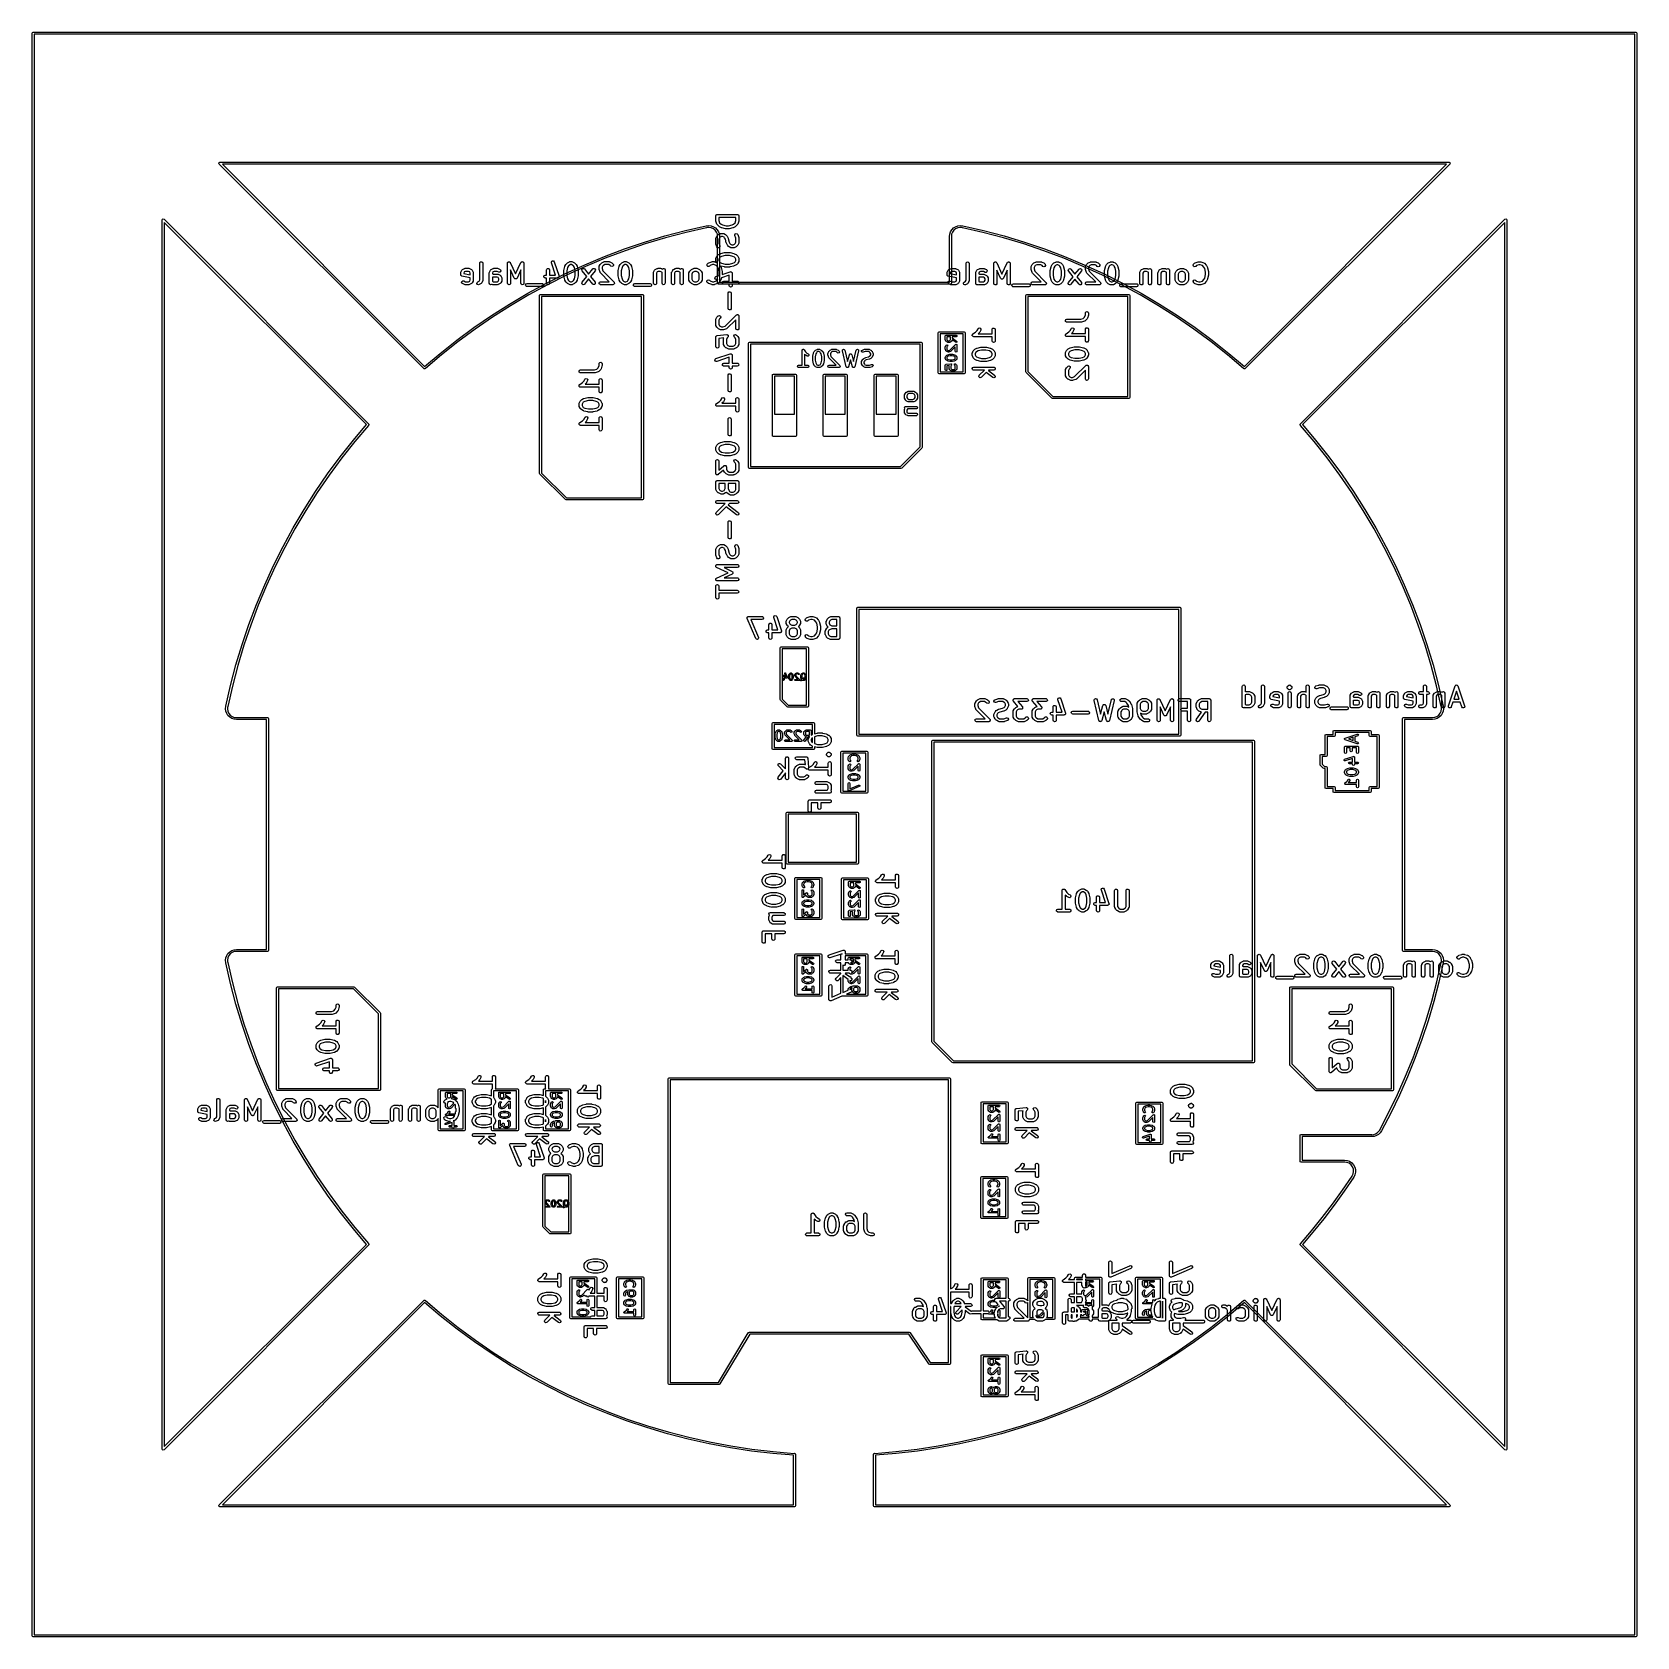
# Model space of a CAD drawing. Extents: x 98.9 to 179, y -122.8 to -42.7.
import ezdxf

# ---------------------------------------------------------------- set-up
doc = ezdxf.new("R2010")
doc.units = 0
doc.layers.add('BLACK', color=7, linetype='CONTINUOUS')

msp = doc.modelspace()

# ---------------------------------------------------------------- linework, layer by layer
at = {"layer": 'BLACK', "linetype": 'CONTINUOUS'}
for p, q in [((98.8653, -42.7815), (98.8799, -42.7461)), ((98.8653, -122.781), (98.8653, -42.7815)), ((98.8799, -42.7461), (98.9153, -42.7315)), ((98.9153, -42.7315), (178.915, -42.7315)), ((98.9653, -42.8315), (98.9653, -122.731)), ((178.865, -42.8315), (98.9653, -42.8315)), ((178.865, -122.731), (178.865, -42.8315)), ((178.915, -42.7315), (178.951, -42.7461)), ((178.951, -42.7461), (178.965, -42.7815)), ((178.965, -42.7815), (178.965, -122.781)), ((108.194, -49.2815), (108.208, -49.2461)), ((108.208, -49.3168), (108.194, -49.2815)), ((108.208, -49.2461), (108.244, -49.2315)), ((118.419, -59.528), (108.208, -49.3168)), ((108.244, -49.2315), (169.587, -49.2315)), ((108.364, -49.3315), (118.458, -59.4247)), ((169.466, -49.3315), (108.364, -49.3315)), ((159.373, -59.4247), (169.466, -49.3315)), ((169.622, -49.3168), (159.411, -59.528)), ((169.587, -49.2315), (169.622, -49.2461)), ((169.622, -49.2461), (169.637, -49.2815)), ((169.626, -49.3065), (169.622, -49.3168)), ((169.637, -49.2815), (169.626, -49.3065)), ((105.38, -52.0745), (105.415, -52.0599)), ((105.415, -52.0599), (105.451, -52.0745)), ((132.99, -51.9059), (132.992, -51.8962)), ((132.99, -52.144), (132.99, -51.9059)), ((132.991, -51.8929), (132.993, -51.89)), ((132.992, -51.8962), (132.991, -51.8929)), ((132.993, -51.89), (132.995, -51.8803)), ((132.995, -51.8803), (133.007, -51.8653)), ((133.007, -51.8653), (133.017, -51.8485)), ((133.017, -51.8485), (133.023, -51.8462)), ((133.023, -51.8462), (133.027, -51.841)), ((133.027, -51.841), (133.047, -51.8376)), ((133.047, -51.8376), (133.065, -51.8309)), ((133.065, -51.8309), (134.065, -51.8309)), ((133.14, -51.9809), (133.14, -52.1318)), ((133.99, -51.9809), (133.14, -51.9809)), ((133.99, -52.1318), (133.99, -51.9809)), ((134.065, -51.8309), (134.075, -51.8326)), ((134.075, -51.8326), (134.078, -51.8321)), ((134.078, -51.8321), (134.081, -51.8337)), ((134.081, -51.8337), (134.091, -51.8354)), ((134.091, -51.8354), (134.106, -51.848)), ((134.106, -51.848), (134.122, -51.8577)), ((134.122, -51.8577), (134.125, -51.8641)), ((134.125, -51.8641), (134.13, -51.8684)), ((134.13, -51.8684), (134.133, -51.8876)), ((134.133, -51.8876), (134.14, -51.9059)), ((134.14, -51.9059), (134.14, -52.144)), ((172.38, -52.0745), (172.415, -52.0599)), ((172.415, -52.0599), (172.451, -52.0745)), ((105.365, -52.1099), (105.38, -52.0745)), ((105.365, -113.453), (105.365, -52.1099)), ((105.451, -52.0745), (115.662, -62.2857)), ((115.558, -62.3238), (105.465, -52.2306)), ((105.465, -52.2306), (105.465, -113.332)), ((130.454, -52.9065), (131.481, -52.6345)), ((131.504, -52.7272), (130.48, -52.9984)), ((131.481, -52.6345), (132.517, -52.3978)), ((132.526, -52.4936), (131.504, -52.7272)), ((132.517, -52.3978), (132.638, -52.3861)), ((132.517, -52.3978), (132.517, -52.3978)), ((132.538, -52.4957), (132.526, -52.4936)), ((132.543, -52.4917), (132.538, -52.4957)), ((132.538, -52.4957), (132.538, -52.4957)), ((132.651, -52.4829), (132.543, -52.4917)), ((132.638, -52.3861), (132.759, -52.4014)), ((132.765, -52.5028), (132.651, -52.4829)), ((132.759, -52.4014), (132.874, -52.443)), ((132.869, -52.5504), (132.765, -52.5028)), ((132.958, -52.6228), (132.869, -52.5504)), ((132.874, -52.443), (132.977, -52.5089)), ((133.027, -52.7154), (132.958, -52.6228)), ((132.977, -52.5089), (133.062, -52.5958)), ((132.991, -52.1456), (132.99, -52.144)), ((132.994, -52.1677), (132.991, -52.1456)), ((133.041, -52.3106), (132.994, -52.1677)), ((133.069, -52.822), (133.027, -52.7154)), ((133.044, -52.3141), (133.041, -52.3106)), ((133.045, -52.3186), (133.044, -52.3141)), ((133.06, -52.3399), (133.045, -52.3186)), ((133.155, -52.4351), (133.06, -52.3399)), ((133.06, -52.9005), (133.107, -52.8529)), ((133.062, -52.5958), (133.127, -52.6995)), ((133.083, -52.9293), (133.069, -52.822)), ((133.107, -52.8529), (133.126, -52.84)), ((133.126, -52.84), (133.127, -52.8388)), ((133.127, -52.6995), (133.167, -52.8148)), ((133.127, -52.8388), (133.222, -52.7912)), ((133.14, -52.1318), (133.178, -52.2464)), ((133.156, -52.4358), (133.155, -52.4351)), ((133.174, -52.4492), (133.156, -52.4358)), ((133.167, -52.8148), (133.18, -52.936)), ((133.27, -52.4968), (133.174, -52.4492)), ((133.178, -52.2464), (133.252, -52.3205)), ((133.222, -52.7912), (133.247, -52.7838)), ((133.247, -52.7838), (133.251, -52.7848)), ((133.251, -52.7848), (133.255, -52.7833)), ((133.252, -52.3205), (133.329, -52.359)), ((133.255, -52.7833), (133.351, -52.7833)), ((133.273, -52.4972), (133.27, -52.4968)), ((133.285, -52.5025), (133.273, -52.4972)), ((133.475, -52.5501), (133.285, -52.5025)), ((133.329, -52.359), (133.503, -52.4023)), ((133.351, -52.7833), (133.376, -52.7878)), ((133.376, -52.7878), (133.38, -52.7907)), ((133.38, -52.7907), (133.384, -52.7912)), ((133.384, -52.7912), (133.479, -52.8388)), ((133.479, -52.5497), (133.475, -52.5501)), ((133.494, -52.5523), (133.479, -52.5497)), ((133.479, -52.8388), (133.497, -52.8522)), ((133.636, -52.5523), (133.494, -52.5523)), ((133.497, -52.8522), (133.499, -52.8529)), ((133.499, -52.8529), (133.547, -52.9005)), ((133.503, -52.4023), (133.627, -52.4023)), ((133.627, -52.4023), (133.801, -52.359)), ((133.64, -52.5512), (133.636, -52.5523)), ((133.655, -52.5501), (133.64, -52.5512)), ((133.845, -52.5025), (133.655, -52.5501)), ((133.801, -52.359), (133.878, -52.3205)), ((133.848, -52.5005), (133.845, -52.5025)), ((133.86, -52.4968), (133.848, -52.5005)), ((133.956, -52.4492), (133.86, -52.4968)), ((133.878, -52.3205), (133.952, -52.2464)), ((133.942, -52.8563), (133.961, -52.8085)), ((133.946, -52.882), (133.942, -52.8563)), ((133.952, -52.2464), (133.99, -52.1318)), ((133.957, -52.448), (133.956, -52.4492)), ((133.975, -52.4351), (133.957, -52.448)), ((133.961, -52.8085), (134.006, -52.7841)), ((134.07, -52.3399), (133.975, -52.4351)), ((134.006, -52.7841), (134.057, -52.7944)), ((134.057, -52.7944), (134.089, -52.8346)), ((134.072, -52.3358), (134.07, -52.3399)), ((134.076, -52.3335), (134.072, -52.3358)), ((134.089, -52.3106), (134.076, -52.3335)), ((134.136, -52.1677), (134.089, -52.3106)), ((134.089, -52.8346), (134.136, -52.9774)), ((134.14, -52.144), (134.136, -52.1661)), ((134.136, -52.1661), (134.136, -52.1677)), ((144.65, -52.936), (144.664, -52.8148)), ((144.664, -52.8148), (144.704, -52.6995)), ((144.704, -52.6995), (144.768, -52.5958)), ((144.761, -52.822), (144.748, -52.9294)), ((144.804, -52.7153), (144.761, -52.822)), ((144.768, -52.5958), (144.854, -52.5089)), ((144.872, -52.6228), (144.804, -52.7153)), ((144.854, -52.5089), (144.956, -52.443)), ((144.961, -52.5504), (144.872, -52.6228)), ((144.956, -52.443), (145.071, -52.4014)), ((145.066, -52.5027), (144.961, -52.5504)), ((145.179, -52.4829), (145.066, -52.5027)), ((145.071, -52.4014), (145.192, -52.386)), ((145.287, -52.4916), (145.179, -52.4829)), ((145.192, -52.386), (145.314, -52.3978)), ((145.293, -52.4957), (145.287, -52.4916)), ((145.297, -52.495), (145.293, -52.4957)), ((145.293, -52.4957), (145.293, -52.4957)), ((145.304, -52.4936), (145.297, -52.495)), ((146.327, -52.7272), (145.304, -52.4936)), ((145.314, -52.3978), (145.314, -52.3978)), ((145.314, -52.3978), (145.314, -52.3978)), ((145.314, -52.3978), (146.349, -52.6345)), ((147.35, -52.9984), (146.327, -52.7272)), ((146.349, -52.6345), (147.376, -52.9065)), ((162.169, -62.2857), (172.38, -52.0745)), ((172.365, -52.2306), (162.272, -62.3238)), ((172.365, -113.332), (172.365, -52.2306)), ((172.451, -52.0745), (172.465, -52.1099)), ((172.465, -52.1099), (172.465, -113.453)), ((127.437, -53.9309), (128.431, -53.555)), ((128.463, -53.6449), (127.473, -54.0196)), ((128.431, -53.555), (129.437, -53.2135)), ((129.466, -53.3044), (128.463, -53.6449)), ((129.437, -53.2135), (130.454, -52.9065)), ((130.48, -52.9984), (129.466, -53.3044)), ((132.99, -53.0488), (132.995, -53.0231)), ((132.99, -53.2869), (132.99, -53.0488)), ((132.991, -53.2884), (132.99, -53.2869)), ((132.994, -53.3106), (132.991, -53.2884)), ((133.041, -53.4534), (132.994, -53.3106)), ((132.995, -53.0231), (132.997, -53.0197)), ((132.997, -53.0197), (132.998, -53.0152)), ((132.998, -53.0152), (133.046, -52.92)), ((133.073, -53.4936), (133.041, -53.4534)), ((133.046, -52.92), (133.059, -52.902)), ((133.059, -52.902), (133.06, -52.9005)), ((133.124, -53.5039), (133.073, -53.4936)), ((133.08, -52.936), (133.083, -52.9293)), ((133.08, -55.2622), (133.08, -52.936)), ((133.169, -53.4795), (133.124, -53.5039)), ((133.174, -52.998), (133.14, -53.0665)), ((133.14, -53.0665), (133.14, -53.2747)), ((133.14, -53.2747), (133.184, -53.406)), ((133.188, -53.4318), (133.169, -53.4795)), ((133.205, -52.9676), (133.174, -52.998)), ((133.18, -52.936), (133.18, -52.936)), ((133.18, -52.936), (133.18, -52.936)), ((133.18, -52.936), (133.18, -52.936)), ((133.18, -52.936), (133.18, -55.2122)), ((133.184, -53.406), (133.188, -53.4318)), ((133.273, -52.9333), (133.205, -52.9676)), ((133.333, -52.9333), (133.273, -52.9333)), ((133.402, -52.9676), (133.333, -52.9333)), ((133.432, -52.998), (133.402, -52.9676)), ((133.47, -53.075), (133.432, -52.998)), ((133.516, -53.2574), (133.47, -53.075)), ((133.518, -53.2604), (133.516, -53.2574)), ((133.522, -53.2728), (133.518, -53.2604)), ((133.569, -53.368), (133.522, -53.2728)), ((133.547, -52.9005), (133.559, -52.9189)), ((133.559, -52.9189), (133.561, -52.92)), ((133.561, -52.92), (133.608, -53.0152)), ((133.571, -53.3692), (133.569, -53.368)), ((133.583, -53.3875), (133.571, -53.3692)), ((133.631, -53.4351), (133.583, -53.3875)), ((133.608, -53.0152), (133.612, -53.0276)), ((133.612, -53.0276), (133.614, -53.0306)), ((133.614, -53.0306), (133.66, -53.2131)), ((133.632, -53.4358), (133.631, -53.4351)), ((133.65, -53.4492), (133.632, -53.4358)), ((133.746, -53.4968), (133.65, -53.4492)), ((133.66, -53.2131), (133.698, -53.2901)), ((133.698, -53.2901), (133.728, -53.3205)), ((133.728, -53.3205), (133.797, -53.3547)), ((133.75, -53.4973), (133.746, -53.4968)), ((133.754, -53.5002), (133.75, -53.4973)), ((133.779, -53.5047), (133.754, -53.5002)), ((133.875, -53.5047), (133.779, -53.5047)), ((133.797, -53.3547), (133.857, -53.3547)), ((133.857, -53.3547), (133.925, -53.3205)), ((133.879, -53.5032), (133.875, -53.5047)), ((133.883, -53.5042), (133.879, -53.5032)), ((133.908, -53.4968), (133.883, -53.5042)), ((134.003, -53.4492), (133.908, -53.4968)), ((133.925, -53.3205), (133.956, -53.2901)), ((133.99, -53.0133), (133.946, -52.882)), ((133.956, -53.2901), (133.99, -53.2215)), ((133.99, -53.2215), (133.99, -53.0133)), ((134.004, -53.448), (134.003, -53.4492)), ((134.023, -53.4351), (134.004, -53.448)), ((134.07, -53.3875), (134.023, -53.4351)), ((134.071, -53.386), (134.07, -53.3875)), ((134.084, -53.368), (134.071, -53.386)), ((134.132, -53.2728), (134.084, -53.368)), ((134.133, -53.2683), (134.132, -53.2728)), ((134.135, -53.2649), (134.133, -53.2683)), ((134.14, -53.2393), (134.135, -53.2649)), ((134.136, -52.9774), (134.139, -52.9996)), ((134.139, -52.9996), (134.14, -53.0012)), ((134.14, -53.0012), (134.14, -53.2393)), ((144.65, -55.2122), (144.65, -52.936)), ((144.65, -52.936), (144.65, -52.936)), ((144.748, -52.9294), (144.75, -52.936)), ((144.75, -52.936), (144.75, -52.936)), ((144.75, -52.936), (144.75, -52.936)), ((144.75, -52.936), (144.75, -55.2622)), ((148.364, -53.3044), (147.35, -52.9984)), ((147.376, -52.9065), (148.394, -53.2135)), ((149.367, -53.6449), (148.364, -53.3044)), ((148.394, -53.2135), (149.4, -53.5551)), ((150.358, -54.0196), (149.367, -53.6449)), ((149.4, -53.5551), (150.393, -53.9309)), ((121.211, -54.2643), (121.216, -54.2386)), ((121.211, -55.1037), (121.211, -54.2643)), ((121.216, -54.2386), (121.248, -54.1993)), ((121.248, -54.1993), (121.299, -54.1904)), ((121.299, -54.1904), (121.343, -54.2161)), ((121.343, -54.2161), (121.361, -54.2643)), ((121.361, -54.2643), (121.361, -55.1214)), ((122.592, -54.2643), (122.596, -54.2386)), ((122.592, -55.2643), (122.592, -54.2643)), ((122.596, -54.2386), (122.603, -54.231)), ((122.603, -54.231), (122.606, -54.2213)), ((122.606, -54.2213), (122.619, -54.2119)), ((122.619, -54.2119), (122.629, -54.1993)), ((122.629, -54.1993), (122.639, -54.1976)), ((122.639, -54.1976), (122.648, -54.1918)), ((122.648, -54.1918), (122.664, -54.1933)), ((122.664, -54.1933), (122.68, -54.1904)), ((122.68, -54.1904), (122.689, -54.1954)), ((122.689, -54.1954), (122.699, -54.1963)), ((122.699, -54.1963), (122.71, -54.2079)), ((122.71, -54.2079), (122.724, -54.2161)), ((122.724, -54.2161), (122.728, -54.2255)), ((122.728, -54.2255), (122.735, -54.2326)), ((122.735, -54.2326), (123, -54.8012)), ((123, -54.8012), (123.266, -54.2326)), ((123.266, -54.2326), (123.281, -54.2112)), ((123.281, -54.2112), (123.29, -54.207)), ((123.29, -54.207), (123.296, -54.1993)), ((123.296, -54.1993), (123.312, -54.1965)), ((123.312, -54.1965), (123.327, -54.1896)), ((123.327, -54.1896), (123.337, -54.1922)), ((123.337, -54.1922), (123.347, -54.1904)), ((123.347, -54.1904), (123.361, -54.1986)), ((123.361, -54.1986), (123.377, -54.2029)), ((123.377, -54.2029), (123.382, -54.2111)), ((123.382, -54.2111), (123.391, -54.2161)), ((123.391, -54.2161), (123.397, -54.2315)), ((123.397, -54.2315), (123.406, -54.2449)), ((123.406, -54.2449), (123.405, -54.2549)), ((123.405, -54.2549), (123.409, -54.2643)), ((123.409, -54.2643), (123.409, -55.2643)), ((124.782, -54.2146), (124.801, -54.1669)), ((124.786, -54.2404), (124.782, -54.2146)), ((124.991, -54.8559), (124.786, -54.2404)), ((124.801, -54.1669), (124.846, -54.1425)), ((124.846, -54.1425), (124.897, -54.1528)), ((124.897, -54.1528), (124.929, -54.1929)), ((124.929, -54.1929), (125.167, -54.9072)), ((125.404, -54.627), (125.451, -54.4366)), ((125.451, -54.4366), (125.457, -54.4247)), ((125.457, -54.4212), (125.505, -54.326)), ((125.457, -54.4247), (125.457, -54.4212)), ((125.491, -54.7833), (126.457, -54.3404)), ((125.505, -54.326), (125.518, -54.308)), ((125.518, -54.308), (125.519, -54.3065)), ((125.519, -54.3065), (125.566, -54.2589)), ((126.495, -54.4279), (125.532, -54.8694)), ((125.566, -54.2589), (125.585, -54.246)), ((125.585, -54.246), (125.586, -54.2448)), ((125.586, -54.2448), (125.681, -54.1972)), ((125.633, -54.4039), (125.595, -54.4809)), ((125.664, -54.3735), (125.633, -54.4039)), ((125.732, -54.3393), (125.664, -54.3735)), ((125.681, -54.1972), (125.706, -54.1898)), ((125.706, -54.1898), (125.71, -54.1908)), ((125.71, -54.1908), (125.715, -54.1893)), ((125.715, -54.1893), (125.81, -54.1893)), ((125.792, -54.3393), (125.732, -54.3393)), ((125.861, -54.3735), (125.792, -54.3393)), ((125.81, -54.1893), (125.835, -54.1938)), ((125.835, -54.1938), (125.839, -54.1967)), ((125.839, -54.1967), (125.843, -54.1972)), ((125.843, -54.1972), (125.939, -54.2448)), ((125.891, -54.4039), (125.861, -54.3735)), ((125.93, -54.4809), (125.891, -54.4039)), ((125.939, -54.2448), (125.957, -54.2582)), ((125.957, -54.2582), (125.958, -54.2589)), ((125.958, -54.2589), (126.006, -54.3065)), ((126.006, -54.3065), (126.019, -54.3249)), ((126.019, -54.3249), (126.02, -54.326)), ((126.02, -54.326), (126.067, -54.4212)), ((126.067, -54.4212), (126.071, -54.4336)), ((126.071, -54.4336), (126.073, -54.4366)), ((126.073, -54.4366), (126.121, -54.627)), ((126.457, -54.3404), (127.437, -53.9309)), ((127.473, -54.0196), (126.495, -54.4279)), ((127.163, -54.4548), (127.168, -54.4291)), ((127.163, -54.55), (127.163, -54.4548)), ((127.168, -54.4291), (127.171, -54.4257)), ((127.171, -54.4212), (127.219, -54.326)), ((127.171, -54.4257), (127.171, -54.4212)), ((127.219, -54.326), (127.232, -54.308)), ((127.232, -54.308), (127.233, -54.3065)), ((127.233, -54.3065), (127.281, -54.2589)), ((127.281, -54.2589), (127.299, -54.246)), ((127.299, -54.246), (127.3, -54.2448)), ((127.3, -54.2448), (127.395, -54.1972)), ((127.348, -54.4039), (127.313, -54.4725)), ((127.378, -54.3735), (127.348, -54.4039)), ((127.447, -54.3393), (127.378, -54.3735)), ((127.395, -54.1972), (127.42, -54.1898)), ((127.42, -54.1898), (127.425, -54.1908)), ((127.425, -54.1908), (127.429, -54.1893)), ((127.429, -54.1893), (127.667, -54.1893)), ((127.649, -54.3393), (127.447, -54.3393)), ((127.718, -54.3735), (127.649, -54.3393)), ((127.667, -54.1893), (127.693, -54.1938)), ((127.693, -54.1938), (127.696, -54.1967)), ((127.696, -54.1967), (127.7, -54.1972)), ((127.7, -54.1972), (127.796, -54.2448)), ((127.757, -54.4126), (127.718, -54.3735)), ((127.803, -54.4342), (127.757, -54.4126)), ((127.796, -54.2448), (127.814, -54.2582)), ((127.853, -54.421), (127.803, -54.4342)), ((127.814, -54.2582), (127.815, -54.2589)), ((127.815, -54.2589), (127.863, -54.3065)), ((127.882, -54.3789), (127.853, -54.421)), ((127.863, -54.3065), (127.878, -54.3278)), ((127.878, -54.3278), (127.882, -54.3789)), ((128.118, -54.627), (128.166, -54.4366)), ((128.166, -54.4366), (128.171, -54.4247)), ((128.171, -54.4212), (128.219, -54.326)), ((128.171, -54.4247), (128.171, -54.4212)), ((128.219, -54.326), (128.232, -54.308)), ((128.232, -54.308), (128.233, -54.3065)), ((128.233, -54.3065), (128.281, -54.2589)), ((128.281, -54.2589), (128.299, -54.246)), ((128.299, -54.246), (128.3, -54.2448)), ((128.3, -54.2448), (128.395, -54.1972)), ((128.348, -54.4039), (128.309, -54.4809)), ((128.378, -54.3735), (128.348, -54.4039)), ((128.447, -54.3393), (128.378, -54.3735)), ((128.395, -54.1972), (128.42, -54.1898)), ((128.42, -54.1898), (128.425, -54.1908)), ((128.425, -54.1908), (128.429, -54.1893)), ((128.429, -54.1893), (128.524, -54.1893)), ((128.506, -54.3393), (128.447, -54.3393)), ((128.575, -54.3735), (128.506, -54.3393)), ((128.524, -54.1893), (128.55, -54.1938)), ((128.55, -54.1938), (128.553, -54.1967)), ((128.553, -54.1967), (128.558, -54.1972)), ((128.558, -54.1972), (128.653, -54.2448)), ((128.605, -54.4039), (128.575, -54.3735)), ((128.644, -54.4809), (128.605, -54.4039)), ((128.653, -54.2448), (128.671, -54.2582)), ((128.671, -54.2582), (128.672, -54.2589)), ((128.672, -54.2589), (128.72, -54.3065)), ((128.72, -54.3065), (128.733, -54.3249)), ((128.733, -54.3249), (128.734, -54.326)), ((128.734, -54.326), (128.782, -54.4212)), ((128.782, -54.4212), (128.785, -54.4336)), ((128.785, -54.4336), (128.787, -54.4366)), ((128.787, -54.4366), (128.835, -54.627)), ((132.545, -54.353), (132.566, -54.3065)), ((132.558, -54.4025), (132.545, -54.353)), ((132.6, -54.432), (132.558, -54.4025)), ((132.566, -54.3065), (132.614, -54.2589)), ((132.651, -54.4275), (132.6, -54.432)), ((132.614, -54.2589), (132.635, -54.2439)), ((132.635, -54.2439), (132.64, -54.2435)), ((132.64, -54.2435), (132.643, -54.2407)), ((132.643, -54.2407), (132.786, -54.1931)), ((132.672, -54.4126), (132.651, -54.4275)), ((132.707, -54.3775), (132.672, -54.4126)), ((132.822, -54.3393), (132.707, -54.3775)), ((132.786, -54.1931), (132.808, -54.1898)), ((132.808, -54.1898), (132.81, -54.1893)), ((132.81, -54.1893), (132.905, -54.1893)), ((132.893, -54.3393), (132.822, -54.3393)), ((133.007, -54.3775), (132.893, -54.3393)), ((132.905, -54.1893), (132.927, -54.1932)), ((132.927, -54.1932), (132.929, -54.1931)), ((132.929, -54.1931), (133.021, -54.2239)), ((132.99, -54.0488), (132.995, -54.0231)), ((132.99, -54.144), (132.99, -54.0488)), ((132.992, -54.1482), (132.99, -54.144)), ((132.99, -54.1526), (132.992, -54.1482)), ((132.998, -54.1776), (132.99, -54.1526)), ((132.995, -54.0231), (132.997, -54.0197)), ((132.997, -54.0197), (132.998, -54.0152)), ((132.998, -54.0152), (133.046, -53.92)), ((133.021, -54.2239), (132.998, -54.1776)), ((133.082, -54.4516), (133.007, -54.3775)), ((133.046, -53.92), (133.059, -53.902)), ((133.059, -53.902), (133.06, -53.9005)), ((133.06, -53.9005), (133.107, -53.8529)), ((133.12, -54.5286), (133.082, -54.4516)), ((133.107, -53.8529), (133.126, -53.84)), ((133.126, -53.84), (133.127, -53.8388)), ((133.127, -53.8388), (133.222, -53.7912)), ((133.174, -53.998), (133.14, -54.0665)), ((133.14, -54.0665), (133.14, -54.1263)), ((133.14, -54.1263), (133.174, -54.1948)), ((133.205, -53.9676), (133.174, -53.998)), ((133.174, -54.1948), (133.205, -54.2252)), ((133.282, -53.9291), (133.205, -53.9676)), ((133.205, -54.2252), (133.282, -54.2637)), ((133.222, -53.7912), (133.234, -53.7875)), ((133.225, -54.402), (133.224, -54.4019)), ((133.224, -54.4019), (133.258, -54.4688)), ((133.237, -54.4073), (133.225, -54.402)), ((133.234, -53.7875), (133.237, -53.7855)), ((133.237, -53.7855), (133.428, -53.7379)), ((133.428, -54.4549), (133.237, -54.4073)), ((133.455, -53.8857), (133.282, -53.9291)), ((133.282, -54.2637), (133.455, -54.3071)), ((133.428, -53.7379), (133.443, -53.7369)), ((133.431, -54.4545), (133.428, -54.4549)), ((133.446, -54.4571), (133.431, -54.4545)), ((133.443, -53.7369), (133.446, -53.7357)), ((133.446, -53.7357), (133.684, -53.7357)), ((133.684, -54.4571), (133.446, -54.4571)), ((133.675, -53.8857), (133.455, -53.8857)), ((133.455, -54.3071), (133.675, -54.3071)), ((133.848, -53.9291), (133.675, -53.8857)), ((133.675, -54.3071), (133.848, -54.2637)), ((133.684, -53.7357), (133.699, -53.7383)), ((133.687, -54.4559), (133.684, -54.4571)), ((133.702, -54.4549), (133.687, -54.4559)), ((133.699, -53.7383), (133.702, -53.7379)), ((133.702, -53.7379), (133.893, -53.7855)), ((133.893, -54.4073), (133.702, -54.4549)), ((133.925, -53.9676), (133.848, -53.9291)), ((133.848, -54.2637), (133.925, -54.2252)), ((133.893, -53.7855), (133.905, -53.7908)), ((133.896, -54.4053), (133.893, -54.4073)), ((133.908, -54.4016), (133.896, -54.4053)), ((133.905, -53.7908), (133.908, -53.7912)), ((133.908, -53.7912), (134.003, -53.8388)), ((134.003, -54.354), (133.908, -54.4016)), ((133.956, -53.998), (133.925, -53.9676)), ((133.925, -54.2252), (133.956, -54.1948)), ((133.99, -54.0665), (133.956, -53.998)), ((133.956, -54.1948), (133.99, -54.1263)), ((133.99, -54.1263), (133.99, -54.0665)), ((134.003, -53.8388), (134.021, -53.8522)), ((134.004, -54.3528), (134.003, -54.354)), ((134.023, -54.3399), (134.004, -54.3528)), ((134.021, -53.8522), (134.023, -53.8529)), ((134.023, -53.8529), (134.07, -53.9005)), ((134.07, -54.2923), (134.023, -54.3399)), ((134.07, -53.9005), (134.083, -53.9189)), ((134.071, -54.2908), (134.07, -54.2923)), ((134.084, -54.2728), (134.071, -54.2908)), ((134.083, -53.9189), (134.084, -53.92)), ((134.084, -53.92), (134.132, -54.0152)), ((134.132, -54.1776), (134.084, -54.2728)), ((134.132, -54.0152), (134.139, -54.0402)), ((134.133, -54.1731), (134.132, -54.1776)), ((134.135, -54.1697), (134.133, -54.1731)), ((134.14, -54.144), (134.135, -54.1697)), ((134.139, -54.0402), (134.138, -54.0446)), ((134.138, -54.0446), (134.14, -54.0488)), ((134.14, -54.0488), (134.14, -54.144)), ((145.486, -54.2745), (145.491, -54.2488)), ((145.486, -55.1139), (145.486, -54.2745)), ((145.491, -54.2488), (145.523, -54.2095)), ((145.523, -54.2095), (145.574, -54.2006)), ((145.574, -54.2006), (145.618, -54.2263)), ((145.618, -54.2263), (145.636, -54.2745)), ((145.636, -54.2745), (145.636, -55.1316)), ((146.867, -54.2745), (146.871, -54.2488)), ((146.867, -55.2745), (146.867, -54.2745)), ((146.871, -54.2488), (146.878, -54.2412)), ((146.878, -54.2412), (146.881, -54.2315)), ((146.881, -54.2315), (146.894, -54.2221)), ((146.894, -54.2221), (146.904, -54.2095)), ((146.904, -54.2095), (146.914, -54.2078)), ((146.914, -54.2078), (146.923, -54.202)), ((146.923, -54.202), (146.939, -54.2035)), ((146.939, -54.2035), (146.955, -54.2006)), ((146.955, -54.2006), (146.964, -54.2056)), ((146.964, -54.2056), (146.974, -54.2065)), ((146.974, -54.2065), (146.985, -54.2181)), ((146.985, -54.2181), (146.999, -54.2263)), ((146.999, -54.2263), (147.003, -54.2357)), ((147.003, -54.2357), (147.01, -54.2428)), ((147.01, -54.2428), (147.275, -54.8114)), ((147.275, -54.8114), (147.541, -54.2428)), ((147.541, -54.2428), (147.556, -54.2214)), ((147.556, -54.2214), (147.565, -54.2172)), ((147.565, -54.2172), (147.571, -54.2095)), ((147.571, -54.2095), (147.587, -54.2067)), ((147.587, -54.2067), (147.602, -54.1998)), ((147.602, -54.1998), (147.612, -54.2024)), ((147.612, -54.2024), (147.622, -54.2006)), ((147.622, -54.2006), (147.636, -54.2088)), ((147.636, -54.2088), (147.652, -54.2131)), ((147.652, -54.2131), (147.657, -54.2213)), ((147.657, -54.2213), (147.666, -54.2263)), ((147.666, -54.2263), (147.672, -54.2417)), ((147.672, -54.2417), (147.681, -54.2551)), ((147.681, -54.2551), (147.68, -54.2651)), ((147.68, -54.2651), (147.684, -54.2745)), ((147.684, -54.2745), (147.684, -55.2745)), ((148.724, -54.465), (148.729, -54.4393)), ((148.724, -54.5602), (148.724, -54.465)), ((148.729, -54.4393), (148.731, -54.4359)), ((148.731, -54.4359), (148.732, -54.4314)), ((148.732, -54.4314), (148.78, -54.3362)), ((148.78, -54.3362), (148.793, -54.3182)), ((148.793, -54.3182), (148.794, -54.3167)), ((148.794, -54.3167), (148.841, -54.2691)), ((148.841, -54.2691), (148.86, -54.2562)), ((148.86, -54.2562), (148.861, -54.255)), ((148.861, -54.255), (148.956, -54.2074)), ((148.908, -54.4141), (148.874, -54.4827)), ((148.939, -54.3837), (148.908, -54.4141)), ((149.007, -54.3495), (148.939, -54.3837)), ((148.956, -54.2074), (148.981, -54.2)), ((148.981, -54.2), (148.985, -54.201)), ((148.985, -54.201), (148.99, -54.1995)), ((148.99, -54.1995), (149.228, -54.1995)), ((149.21, -54.3495), (149.007, -54.3495)), ((149.278, -54.3837), (149.21, -54.3495)), ((149.228, -54.1995), (149.253, -54.204)), ((149.253, -54.204), (149.257, -54.2069)), ((149.257, -54.2069), (149.261, -54.2074)), ((149.261, -54.2074), (149.356, -54.255)), ((149.317, -54.4228), (149.278, -54.3837)), ((149.364, -54.4444), (149.317, -54.4228)), ((149.356, -54.255), (149.374, -54.2684)), ((149.414, -54.4312), (149.364, -54.4444)), ((149.374, -54.2684), (149.376, -54.2691)), ((149.376, -54.2691), (149.424, -54.3167)), ((149.443, -54.3891), (149.414, -54.4312)), ((149.424, -54.3167), (149.438, -54.338)), ((149.438, -54.338), (149.443, -54.3891)), ((149.679, -54.6372), (149.726, -54.4468)), ((149.726, -54.4468), (149.732, -54.4349)), ((149.732, -54.4314), (149.78, -54.3362)), ((149.732, -54.4349), (149.732, -54.4314)), ((149.78, -54.3362), (149.793, -54.3182)), ((149.793, -54.3182), (149.794, -54.3167)), ((149.794, -54.3167), (149.841, -54.2691)), ((149.841, -54.2691), (149.86, -54.2562)), ((149.86, -54.2562), (149.861, -54.255)), ((149.861, -54.255), (149.956, -54.2074)), ((149.908, -54.4141), (149.87, -54.4911)), ((149.939, -54.3837), (149.908, -54.4141)), ((150.007, -54.3495), (149.939, -54.3837)), ((149.956, -54.2074), (149.981, -54.2)), ((149.981, -54.2), (149.985, -54.201)), ((149.985, -54.201), (149.99, -54.1995)), ((149.99, -54.1995), (150.085, -54.1995)), ((150.067, -54.3495), (150.007, -54.3495)), ((150.136, -54.3837), (150.067, -54.3495)), ((150.085, -54.1995), (150.11, -54.204)), ((150.11, -54.204), (150.114, -54.2069)), ((150.114, -54.2069), (150.118, -54.2074)), ((150.118, -54.2074), (150.214, -54.255)), ((150.166, -54.4141), (150.136, -54.3837)), ((150.205, -54.4911), (150.166, -54.4141)), ((150.214, -54.255), (150.232, -54.2684)), ((150.232, -54.2684), (150.233, -54.2691)), ((150.233, -54.2691), (150.281, -54.3167)), ((150.281, -54.3167), (150.294, -54.3351)), ((150.294, -54.3351), (150.295, -54.3362)), ((150.295, -54.3362), (150.342, -54.4314)), ((150.342, -54.4314), (150.346, -54.4438)), ((150.346, -54.4438), (150.348, -54.4468)), ((150.348, -54.4468), (150.396, -54.6372)), ((151.335, -54.4279), (150.358, -54.0196)), ((150.393, -53.9309), (151.374, -54.3405)), ((152.298, -54.8694), (151.335, -54.4279)), ((151.374, -54.3405), (152.339, -54.7833)), ((151.438, -54.465), (151.443, -54.4393)), ((151.438, -54.5602), (151.438, -54.465)), ((151.443, -54.4393), (151.446, -54.4359)), ((151.446, -54.4314), (151.494, -54.3362)), ((151.446, -54.4359), (151.446, -54.4314)), ((151.494, -54.3362), (151.507, -54.3182)), ((151.507, -54.3182), (151.508, -54.3167)), ((151.508, -54.3167), (151.556, -54.2691)), ((151.556, -54.2691), (151.574, -54.2562)), ((151.574, -54.2562), (151.575, -54.255)), ((151.575, -54.255), (151.67, -54.2074)), ((151.623, -54.4141), (151.588, -54.4827)), ((151.653, -54.3837), (151.623, -54.4141)), ((151.722, -54.3495), (151.653, -54.3837)), ((151.67, -54.2074), (151.695, -54.2)), ((151.695, -54.2), (151.7, -54.201)), ((151.7, -54.201), (151.704, -54.1995)), ((151.704, -54.1995), (151.942, -54.1995)), ((151.924, -54.3495), (151.722, -54.3495)), ((151.993, -54.3837), (151.924, -54.3495)), ((151.942, -54.1995), (151.968, -54.204)), ((151.968, -54.204), (151.971, -54.2069)), ((151.971, -54.2069), (151.975, -54.2074)), ((151.975, -54.2074), (152.071, -54.255)), ((152.032, -54.4228), (151.993, -54.3837)), ((152.078, -54.4444), (152.032, -54.4228)), ((152.071, -54.255), (152.089, -54.2684)), ((152.128, -54.4312), (152.078, -54.4444)), ((152.089, -54.2684), (152.09, -54.2691)), ((152.09, -54.2691), (152.138, -54.3167)), ((152.157, -54.3891), (152.128, -54.4312)), ((152.138, -54.3167), (152.153, -54.338)), ((152.153, -54.338), (152.157, -54.3891)), ((152.393, -54.6372), (152.441, -54.4468)), ((152.441, -54.4468), (152.446, -54.4349)), ((152.446, -54.4314), (152.494, -54.3362)), ((152.446, -54.4349), (152.446, -54.4314)), ((152.494, -54.3362), (152.507, -54.3182)), ((152.507, -54.3182), (152.508, -54.3167)), ((152.508, -54.3167), (152.556, -54.2691)), ((152.556, -54.2691), (152.574, -54.2562)), ((152.574, -54.2562), (152.575, -54.255)), ((152.575, -54.255), (152.67, -54.2074)), ((152.623, -54.4141), (152.584, -54.4911)), ((152.653, -54.3837), (152.623, -54.4141)), ((152.722, -54.3495), (152.653, -54.3837)), ((152.67, -54.2074), (152.695, -54.2)), ((152.695, -54.2), (152.7, -54.201)), ((152.7, -54.201), (152.704, -54.1995)), ((152.704, -54.1995), (152.799, -54.1995)), ((152.781, -54.3495), (152.722, -54.3495)), ((152.85, -54.3837), (152.781, -54.3495)), ((152.799, -54.1995), (152.825, -54.204)), ((152.825, -54.204), (152.828, -54.2069)), ((152.828, -54.2069), (152.833, -54.2074)), ((152.833, -54.2074), (152.928, -54.255)), ((152.88, -54.4141), (152.85, -54.3837)), ((152.919, -54.4911), (152.88, -54.4141)), ((152.928, -54.255), (152.946, -54.2684)), ((152.946, -54.2684), (152.947, -54.2691)), ((152.947, -54.2691), (152.995, -54.3167)), ((152.995, -54.3167), (153.008, -54.3351)), ((153.008, -54.3351), (153.009, -54.3362)), ((153.009, -54.3362), (153.057, -54.4314)), ((153.057, -54.4314), (153.06, -54.4438)), ((153.06, -54.4438), (153.062, -54.4468)), ((153.062, -54.4468), (153.11, -54.6372)), ((156.82, -54.3632), (156.841, -54.3167)), ((156.833, -54.4127), (156.82, -54.3632)), ((156.875, -54.4422), (156.833, -54.4127)), ((156.841, -54.3167), (156.889, -54.2691)), ((156.926, -54.4377), (156.875, -54.4422)), ((156.889, -54.2691), (156.91, -54.2541)), ((156.91, -54.2541), (156.915, -54.2537)), ((156.915, -54.2537), (156.918, -54.2509)), ((156.918, -54.2509), (157.061, -54.2033)), ((156.947, -54.4228), (156.926, -54.4377)), ((156.982, -54.3877), (156.947, -54.4228)), ((157.097, -54.3495), (156.982, -54.3877)), ((157.061, -54.2033), (157.083, -54.2)), ((157.083, -54.2), (157.085, -54.1995)), ((157.085, -54.1995), (157.18, -54.1995)), ((157.168, -54.3495), (157.097, -54.3495)), ((157.282, -54.3877), (157.168, -54.3495)), ((157.18, -54.1995), (157.202, -54.2034)), ((157.202, -54.2034), (157.204, -54.2033)), ((157.204, -54.2033), (157.347, -54.2509)), ((157.357, -54.4618), (157.282, -54.3877)), ((157.347, -54.2509), (157.37, -54.2634)), ((157.395, -54.5388), (157.357, -54.4618)), ((157.37, -54.2634), (157.372, -54.2672)), ((157.372, -54.2672), (157.376, -54.2691)), ((157.376, -54.2691), (157.471, -54.3643)), ((157.471, -54.3643), (157.484, -54.3827)), ((157.484, -54.3827), (157.485, -54.3838)), ((157.485, -54.3838), (157.533, -54.479)), ((120.259, -54.7405), (120.263, -54.7148)), ((120.259, -54.8357), (120.259, -54.7405)), ((120.263, -54.8474), (120.259, -54.8357)), ((120.263, -54.7148), (120.266, -54.7114)), ((120.263, -54.8597), (120.263, -54.8474)), ((120.271, -54.8707), (120.263, -54.8597)), ((120.266, -54.7114), (120.267, -54.7069)), ((120.267, -54.7069), (120.314, -54.6117)), ((120.276, -54.8839), (120.271, -54.8707)), ((120.287, -54.8901), (120.276, -54.8839)), ((120.295, -54.8998), (120.287, -54.8901)), ((120.319, -54.9093), (120.295, -54.8998)), ((120.306, -55.2212), (120.321, -55.172)), ((120.327, -55.2682), (120.306, -55.2212)), ((120.314, -54.6117), (120.33, -54.5908)), ((120.735, -54.9924), (120.319, -54.9093)), ((120.321, -55.172), (120.364, -55.1437)), ((120.348, -55.2837), (120.327, -55.2682)), ((120.33, -54.5908), (120.34, -54.5863)), ((120.34, -54.5863), (120.348, -54.5782)), ((120.348, -54.5782), (120.443, -54.5305)), ((120.364, -55.1437), (120.415, -55.1496)), ((120.437, -54.7011), (120.409, -54.7582)), ((120.409, -54.7582), (120.409, -54.7742)), ((120.409, -54.7742), (120.735, -54.8395)), ((120.415, -55.1496), (120.494, -55.1893)), ((120.494, -54.6726), (120.437, -54.7011)), ((120.443, -54.5305), (120.468, -54.5231)), ((120.468, -54.5231), (120.472, -54.5241)), ((120.472, -54.5241), (120.476, -54.5226)), ((120.476, -54.5226), (120.667, -54.5226)), ((120.649, -54.6726), (120.494, -54.6726)), ((120.494, -55.1893), (120.649, -55.1893)), ((120.706, -54.7011), (120.649, -54.6726)), ((120.649, -55.1893), (120.706, -55.1608)), ((120.667, -54.5226), (120.693, -54.5271)), ((120.693, -54.5271), (120.696, -54.53)), ((120.696, -54.53), (120.7, -54.5305)), ((120.7, -54.5305), (120.796, -54.5782)), ((120.735, -54.7582), (120.706, -54.7011)), ((120.706, -55.1608), (120.735, -55.1037)), ((120.735, -54.8395), (120.735, -54.7582)), ((120.735, -55.1037), (120.735, -54.9924)), ((120.796, -54.5782), (120.817, -54.5937)), ((120.829, -55.2502), (120.814, -55.2711)), ((120.817, -54.5937), (120.821, -54.604)), ((120.821, -54.604), (120.829, -54.6117)), ((120.829, -54.6117), (120.877, -54.7069)), ((120.877, -55.155), (120.829, -55.2502)), ((120.877, -54.7069), (120.884, -54.7319)), ((120.88, -55.1471), (120.877, -55.1505)), ((120.877, -55.1505), (120.877, -55.155)), ((120.885, -55.1214), (120.88, -55.1471)), ((120.884, -54.7319), (120.883, -54.7363)), ((120.883, -54.7363), (120.885, -54.7405)), ((120.885, -54.7405), (120.885, -55.1214)), ((121.071, -55.2857), (121.074, -55.2345)), ((121.074, -55.2345), (121.11, -55.1972)), ((121.11, -55.1972), (121.182, -55.1608)), ((121.182, -55.1608), (121.211, -55.1037)), ((121.305, -55.2502), (121.29, -55.2711)), ((121.353, -55.155), (121.305, -55.2502)), ((121.354, -55.1505), (121.353, -55.155)), ((121.356, -55.1471), (121.354, -55.1505)), ((121.361, -55.1214), (121.356, -55.1471)), ((121.687, -54.7405), (121.692, -54.7148)), ((121.687, -55.2643), (121.687, -54.7405)), ((121.705, -55.3125), (121.687, -55.2643)), ((121.692, -54.7148), (121.695, -54.7114)), ((121.695, -54.7069), (121.743, -54.6117)), ((121.695, -54.7114), (121.695, -54.7069)), ((121.743, -54.6117), (121.758, -54.5908)), ((121.758, -54.5908), (121.769, -54.5863)), ((121.769, -54.5863), (121.776, -54.5782)), ((121.776, -54.5782), (121.872, -54.5305)), ((121.866, -54.7011), (121.837, -54.7582)), ((121.837, -54.7582), (121.837, -54.7894)), ((121.837, -54.7894), (121.875, -54.8083)), ((121.857, -54.9583), (121.837, -54.9548)), ((121.837, -54.9548), (121.837, -55.1703)), ((121.837, -55.1703), (121.875, -55.1893)), ((122.078, -54.9583), (121.857, -54.9583)), ((121.923, -54.6726), (121.866, -54.7011)), ((121.872, -54.5305), (121.896, -54.5231)), ((121.875, -54.8083), (122.096, -54.8083)), ((121.875, -55.1893), (122.078, -55.1893)), ((121.896, -54.5231), (121.901, -54.5241)), ((121.901, -54.5241), (121.905, -54.5226)), ((121.905, -54.5226), (122.096, -54.5226)), ((122.078, -54.6726), (121.923, -54.6726)), ((122.157, -54.7123), (122.078, -54.6726)), ((122.135, -54.9868), (122.078, -54.9583)), ((122.078, -55.1893), (122.135, -55.1608)), ((122.096, -54.5226), (122.121, -54.5271)), ((122.096, -54.8083), (122.121, -54.8129)), ((122.121, -54.5271), (122.125, -54.53)), ((122.121, -54.8129), (122.125, -54.8157)), ((122.125, -54.53), (122.129, -54.5305)), ((122.125, -54.8157), (122.129, -54.8162)), ((122.129, -54.5305), (122.224, -54.5782)), ((122.129, -54.8162), (122.224, -54.8639)), ((122.163, -55.0439), (122.135, -54.9868)), ((122.135, -55.1608), (122.163, -55.1037)), ((122.208, -54.7182), (122.157, -54.7123)), ((122.163, -55.1037), (122.163, -55.0439)), ((122.251, -54.6899), (122.208, -54.7182)), ((122.224, -54.5782), (122.245, -54.5937)), ((122.224, -54.8639), (122.245, -54.8794)), ((122.258, -55.2502), (122.242, -55.2711)), ((122.245, -54.5937), (122.266, -54.6407)), ((122.245, -54.8794), (122.25, -54.8897)), ((122.25, -54.8897), (122.258, -54.8974)), ((122.266, -54.6407), (122.251, -54.6899)), ((122.258, -54.8974), (122.305, -54.9926)), ((122.305, -55.155), (122.258, -55.2502)), ((122.305, -54.9926), (122.313, -55.0176)), ((122.306, -55.1505), (122.305, -55.155)), ((122.309, -55.1471), (122.306, -55.1505)), ((122.313, -55.1214), (122.309, -55.1471)), ((122.313, -55.0176), (122.312, -55.022)), ((122.312, -55.022), (122.313, -55.0262)), ((122.313, -55.0262), (122.313, -55.1214)), ((122.609, -55.3125), (122.592, -55.2643)), ((122.742, -55.2643), (122.737, -55.2899)), ((122.932, -55.0103), (122.742, -54.6023)), ((122.742, -54.6023), (122.742, -55.2643)), ((122.946, -55.024), (122.932, -55.0103)), ((122.957, -55.04), (122.946, -55.024)), ((122.964, -55.0417), (122.957, -55.04)), ((122.969, -55.0465), (122.964, -55.0417)), ((122.988, -55.0482), (122.969, -55.0465)), ((123.007, -55.0533), (122.988, -55.0482)), ((123.013, -55.0504), (123.007, -55.0533)), ((123.02, -55.051), (123.013, -55.0504)), ((123.036, -55.0398), (123.02, -55.051)), ((123.053, -55.0316), (123.036, -55.0398)), ((123.059, -55.0235), (123.053, -55.0316)), ((123.062, -55.0216), (123.059, -55.0235)), ((123.063, -55.0184), (123.062, -55.0216)), ((123.068, -55.0103), (123.063, -55.0184)), ((123.259, -54.6023), (123.068, -55.0103)), ((123.259, -55.2643), (123.259, -54.6023)), ((123.276, -55.3125), (123.259, -55.2643)), ((123.409, -55.2643), (123.404, -55.2899)), ((123.608, -55.7669), (124.541, -55.259)), ((124.403, -54.9179), (124.428, -54.8735)), ((124.412, -54.9684), (124.403, -54.9179)), ((124.451, -55.0014), (124.412, -54.9684)), ((124.428, -54.8735), (124.476, -54.8559)), ((124.476, -55.0059), (124.451, -55.0014)), ((124.476, -54.8559), (124.544, -54.8559)), ((124.544, -55.0059), (124.476, -55.0059)), ((124.541, -55.259), (125.491, -54.7833)), ((124.544, -54.5976), (124.549, -54.572)), ((124.544, -54.8559), (124.544, -54.5976)), ((124.544, -55.2643), (124.544, -55.0059)), ((124.562, -55.3125), (124.544, -55.2643)), ((124.549, -54.572), (124.582, -54.5327)), ((124.582, -54.5327), (124.632, -54.5238)), ((125.532, -54.8694), (124.585, -55.3436)), ((124.632, -54.5238), (124.677, -54.5494)), ((124.677, -54.5494), (124.694, -54.5976)), ((124.694, -55.2643), (124.69, -55.2899)), ((124.694, -54.5976), (124.694, -54.8559)), ((124.694, -54.8559), (124.991, -54.8559)), ((125.096, -55.0059), (124.694, -55.0059)), ((124.694, -55.0059), (124.694, -55.2643)), ((125.101, -55.004), (125.096, -55.0059)), ((125.107, -55.0051), (125.101, -55.004)), ((125.125, -54.9954), (125.107, -55.0051)), ((125.144, -54.9884), (125.125, -54.9954)), ((125.147, -54.9834), (125.144, -54.9884)), ((125.152, -54.9807), (125.147, -54.9834)), ((125.159, -54.9617), (125.152, -54.9807)), ((125.169, -54.944), (125.159, -54.9617)), ((125.167, -54.9072), (125.17, -54.933)), ((125.17, -54.933), (125.168, -54.9383)), ((125.168, -54.9383), (125.169, -54.944)), ((125.401, -54.6452), (125.404, -54.6305)), ((125.401, -54.8833), (125.401, -54.6452)), ((125.403, -54.8866), (125.401, -54.8833)), ((125.404, -54.9015), (125.403, -54.8866)), ((125.404, -54.6305), (125.404, -54.627)), ((125.451, -55.092), (125.404, -54.9015)), ((125.453, -55.0949), (125.451, -55.092)), ((125.457, -55.1073), (125.453, -55.0949)), ((125.505, -55.2026), (125.457, -55.1073)), ((125.506, -55.2037), (125.505, -55.2026)), ((125.519, -55.2221), (125.506, -55.2037)), ((125.566, -55.2697), (125.519, -55.2221)), ((125.595, -54.4809), (125.551, -54.6545)), ((125.551, -54.6545), (125.551, -54.8741)), ((125.551, -54.8741), (125.595, -55.0476)), ((125.595, -55.0476), (125.633, -55.1246)), ((125.633, -55.1246), (125.664, -55.155)), ((125.664, -55.155), (125.732, -55.1893)), ((125.732, -55.1893), (125.792, -55.1893)), ((125.792, -55.1893), (125.861, -55.155)), ((125.861, -55.155), (125.891, -55.1246)), ((125.891, -55.1246), (125.93, -55.0476)), ((125.973, -54.6545), (125.93, -54.4809)), ((125.93, -55.0476), (125.973, -54.8741)), ((126.006, -55.2221), (125.958, -55.2697)), ((125.973, -54.8741), (125.973, -54.6545)), ((126.02, -55.2026), (126.006, -55.2206)), ((126.006, -55.2206), (126.006, -55.2221)), ((126.067, -55.1073), (126.02, -55.2026)), ((126.068, -55.1038), (126.067, -55.1073)), ((126.073, -55.092), (126.068, -55.1038)), ((126.121, -54.9015), (126.073, -55.092)), ((126.123, -54.8833), (126.12, -54.8981)), ((126.12, -54.8981), (126.121, -54.9015)), ((126.121, -54.627), (126.122, -54.642)), ((126.122, -54.642), (126.123, -54.6452)), ((126.123, -54.6452), (126.123, -54.8833)), ((126.306, -55.2667), (126.322, -55.2179)), ((126.325, -55.3143), (126.306, -55.2667)), ((126.31, -54.621), (126.312, -54.5697)), ((126.322, -54.644), (126.31, -54.621)), ((126.312, -54.5697), (126.346, -54.5315)), ((126.548, -54.9309), (126.322, -54.644)), ((126.322, -55.2179), (126.548, -54.9309)), ((126.346, -54.5315), (126.397, -54.5242)), ((126.397, -54.5242), (126.44, -54.5513)), ((126.44, -54.5513), (126.643, -54.8096)), ((126.643, -55.0523), (126.44, -55.3106)), ((126.643, -54.8096), (126.846, -54.5513)), ((126.846, -55.3106), (126.643, -55.0523)), ((126.964, -54.644), (126.739, -54.9309)), ((126.739, -54.9309), (126.964, -55.2179)), ((126.846, -54.5513), (126.865, -54.5339)), ((126.865, -54.5339), (126.916, -54.5234)), ((126.916, -54.5234), (126.961, -54.5476)), ((126.961, -54.5476), (126.98, -54.5952)), ((126.98, -54.5952), (126.964, -54.644)), ((126.964, -55.2179), (126.976, -55.2409)), ((126.976, -55.2409), (126.975, -55.2922)), ((127.164, -54.5515), (127.163, -54.55)), ((127.167, -54.5737), (127.164, -54.5515)), ((127.165, -55.2513), (127.19, -55.2068)), ((127.173, -55.3018), (127.165, -55.2513)), ((127.215, -54.7166), (127.167, -54.5737)), ((127.19, -55.2068), (127.238, -55.1893)), ((127.218, -54.7201), (127.215, -54.7166)), ((127.218, -54.7245), (127.218, -54.7201)), ((127.233, -54.7459), (127.218, -54.7245)), ((127.676, -55.1893), (127.233, -54.7459)), ((127.238, -55.1893), (127.676, -55.1893)), ((127.313, -54.4725), (127.313, -54.5378)), ((127.313, -54.5378), (127.352, -54.6523)), ((127.352, -54.6523), (127.91, -55.2112)), ((127.91, -55.2112), (127.92, -55.2247)), ((127.92, -55.2247), (127.922, -55.2268)), ((127.922, -55.2268), (127.923, -55.2288)), ((127.923, -55.2288), (127.925, -55.2326)), ((127.925, -55.2326), (127.927, -55.2551)), ((127.927, -55.2551), (127.931, -55.2773)), ((128.116, -54.6452), (128.118, -54.6305)), ((128.116, -54.8833), (128.116, -54.6452)), ((128.117, -54.8866), (128.116, -54.8833)), ((128.118, -54.9015), (128.117, -54.8866)), ((128.118, -54.6305), (128.118, -54.627)), ((128.166, -55.092), (128.118, -54.9015)), ((128.168, -55.0949), (128.166, -55.092)), ((128.171, -55.1073), (128.168, -55.0949)), ((128.219, -55.2026), (128.171, -55.1073)), ((128.22, -55.2037), (128.219, -55.2026)), ((128.233, -55.2221), (128.22, -55.2037)), ((128.281, -55.2697), (128.233, -55.2221)), ((128.309, -54.4809), (128.266, -54.6545)), ((128.266, -54.6545), (128.266, -54.8741)), ((128.266, -54.8741), (128.309, -55.0476)), ((128.309, -55.0476), (128.348, -55.1246)), ((128.348, -55.1246), (128.378, -55.155)), ((128.378, -55.155), (128.447, -55.1893)), ((128.447, -55.1893), (128.506, -55.1893)), ((128.506, -55.1893), (128.575, -55.155)), ((128.575, -55.155), (128.605, -55.1246)), ((128.605, -55.1246), (128.644, -55.0476)), ((128.687, -54.6545), (128.644, -54.4809)), ((128.644, -55.0476), (128.687, -54.8741)), ((128.72, -55.2221), (128.672, -55.2697)), ((128.687, -54.8741), (128.687, -54.6545)), ((128.721, -55.2206), (128.72, -55.2221)), ((128.734, -55.2026), (128.721, -55.2206)), ((128.782, -55.1073), (128.734, -55.2026)), ((128.787, -55.092), (128.782, -55.1038)), ((128.782, -55.1038), (128.782, -55.1073)), ((128.835, -54.9015), (128.787, -55.092)), ((128.835, -54.627), (128.836, -54.642)), ((128.837, -54.8833), (128.835, -54.8981)), ((128.835, -54.8981), (128.835, -54.9015)), ((128.836, -54.642), (128.837, -54.6452)), ((128.837, -54.6452), (128.837, -54.8833)), ((129.878, -54.7405), (129.882, -54.7148)), ((129.878, -55.2643), (129.878, -54.7405)), ((129.895, -55.3125), (129.878, -55.2643)), ((129.882, -54.7148), (129.885, -54.7114)), ((129.885, -54.7114), (129.886, -54.7069)), ((129.886, -54.7069), (129.933, -54.6117)), ((129.933, -54.6117), (129.949, -54.5908)), ((129.949, -54.5908), (129.959, -54.5863)), ((129.959, -54.5863), (129.967, -54.5782)), ((129.967, -54.5782), (130.062, -54.5305)), ((130.028, -55.2643), (130.023, -55.2899)), ((130.056, -54.7011), (130.028, -54.7582)), ((130.028, -54.7582), (130.028, -55.2643)), ((130.113, -54.6726), (130.056, -54.7011)), ((130.062, -54.5305), (130.087, -54.5231)), ((130.087, -54.5231), (130.091, -54.5241)), ((130.091, -54.5241), (130.096, -54.5226)), ((130.096, -54.5226), (130.238, -54.5226)), ((130.221, -54.6726), (130.113, -54.6726)), ((130.289, -54.7069), (130.221, -54.6726)), ((130.238, -54.5226), (130.264, -54.5271)), ((130.264, -54.5271), (130.267, -54.53)), ((130.267, -54.53), (130.272, -54.5305)), ((130.272, -54.5305), (130.324, -54.5565)), ((130.306, -54.7239), (130.289, -54.7069)), ((130.306, -55.2643), (130.306, -54.7239)), ((130.324, -55.3125), (130.306, -55.2643)), ((130.324, -54.5565), (130.344, -54.5327)), ((130.344, -54.5327), (130.394, -54.5238)), ((130.394, -54.5238), (130.439, -54.5494)), ((130.439, -54.5494), (130.456, -54.5976)), ((130.456, -55.2643), (130.452, -55.2899)), ((130.456, -54.5976), (130.456, -55.2643)), ((130.782, -54.7405), (130.787, -54.7148)), ((130.782, -55.2643), (130.782, -54.7405)), ((130.8, -55.3125), (130.782, -55.2643)), ((130.787, -54.7148), (130.79, -54.7114)), ((130.79, -54.7069), (130.838, -54.6117)), ((130.79, -54.7114), (130.79, -54.7069)), ((130.838, -54.6117), (130.853, -54.5908)), ((130.853, -54.5908), (130.864, -54.5863)), ((130.864, -54.5863), (130.872, -54.5782)), ((130.872, -54.5782), (130.967, -54.5305)), ((130.932, -55.2643), (130.928, -55.2899)), ((130.961, -54.7011), (130.932, -54.7582)), ((130.932, -54.7582), (130.932, -55.2643)), ((131.018, -54.6726), (130.961, -54.7011)), ((130.967, -54.5305), (130.992, -54.5231)), ((130.992, -54.5231), (130.996, -54.5241)), ((130.996, -54.5241), (131, -54.5226)), ((131, -54.5226), (131.143, -54.5226)), ((131.125, -54.6726), (131.018, -54.6726)), ((131.194, -54.7069), (131.125, -54.6726)), ((131.143, -54.5226), (131.169, -54.5271)), ((131.169, -54.5271), (131.172, -54.53)), ((131.172, -54.53), (131.177, -54.5305)), ((131.177, -54.5305), (131.229, -54.5565)), ((131.211, -54.7239), (131.194, -54.7069)), ((131.211, -55.2643), (131.211, -54.7239)), ((131.229, -55.3125), (131.211, -55.2643)), ((131.229, -54.5565), (131.249, -54.5327)), ((131.249, -54.5327), (131.299, -54.5238)), ((131.299, -54.5238), (131.343, -54.5494)), ((131.343, -54.5494), (131.361, -54.5976)), ((131.361, -55.2643), (131.356, -55.2899)), ((131.361, -54.5976), (131.361, -55.2643)), ((131.64, -54.7881), (131.644, -54.7624)), ((131.64, -55.0738), (131.64, -54.7881)), ((131.641, -55.078), (131.64, -55.0738)), ((131.64, -55.0824), (131.641, -55.078)), ((131.647, -55.1073), (131.64, -55.0824)), ((131.644, -54.7624), (131.647, -54.759)), ((131.647, -54.7545), (131.695, -54.6593)), ((131.647, -54.759), (131.647, -54.7545)), ((131.695, -55.2026), (131.647, -55.1073)), ((131.695, -54.6593), (131.708, -54.6413)), ((131.696, -55.2037), (131.695, -55.2026)), ((131.709, -55.2221), (131.696, -55.2037)), ((131.708, -54.6413), (131.709, -54.6398)), ((131.709, -54.6398), (131.757, -54.5922)), ((131.757, -55.2697), (131.709, -55.2221)), ((131.757, -54.5922), (131.775, -54.5793)), ((131.775, -54.5793), (131.776, -54.5782)), ((131.776, -54.5782), (131.872, -54.5305)), ((131.824, -54.7373), (131.79, -54.8058)), ((131.79, -54.8058), (131.79, -55.0561)), ((131.79, -55.0561), (131.824, -55.1246)), ((131.854, -54.7069), (131.824, -54.7373)), ((131.824, -55.1246), (131.854, -55.155)), ((131.923, -54.6726), (131.854, -54.7069)), ((131.854, -55.155), (131.923, -55.1893)), ((131.872, -54.5305), (131.896, -54.5231)), ((131.896, -54.5231), (131.901, -54.5241)), ((131.901, -54.5241), (131.905, -54.5226)), ((131.905, -54.5226), (132.048, -54.5226)), ((132.03, -54.6726), (131.923, -54.6726)), ((131.923, -55.1893), (132.03, -55.1893)), ((132.099, -54.7069), (132.03, -54.6726)), ((132.03, -55.1893), (132.099, -55.155)), ((132.048, -54.5226), (132.074, -54.5271)), ((132.074, -54.5271), (132.077, -54.53)), ((132.077, -54.53), (132.081, -54.5305)), ((132.081, -54.5305), (132.177, -54.5782)), ((132.129, -54.7373), (132.099, -54.7069)), ((132.099, -55.155), (132.129, -55.1246)), ((132.163, -54.8058), (132.129, -54.7373)), ((132.129, -55.1246), (132.163, -55.0561)), ((132.163, -55.0561), (132.163, -54.8058)), ((132.177, -54.5782), (132.195, -54.5915)), ((132.195, -54.5915), (132.196, -54.5922)), ((132.196, -54.5922), (132.244, -54.6398)), ((132.244, -55.2221), (132.196, -55.2697)), ((132.244, -54.6398), (132.257, -54.6582)), ((132.258, -55.2026), (132.244, -55.2206)), ((132.244, -55.2206), (132.244, -55.2221)), ((132.257, -54.6582), (132.258, -54.6593)), ((132.258, -54.6593), (132.305, -54.7545)), ((132.305, -55.1073), (132.258, -55.2026)), ((132.305, -54.7545), (132.313, -54.7795)), ((132.306, -55.1029), (132.305, -55.1073)), ((132.309, -55.0995), (132.306, -55.1029)), ((132.313, -55.0738), (132.309, -55.0995)), ((132.313, -54.7795), (132.312, -54.7839)), ((132.312, -54.7839), (132.313, -54.7881)), ((132.313, -54.7881), (132.313, -55.0738)), ((132.547, -55.1496), (132.576, -55.1076)), ((132.551, -55.2007), (132.547, -55.1496)), ((132.566, -55.2221), (132.551, -55.2007)), ((132.614, -55.2697), (132.566, -55.2221)), ((132.576, -55.1076), (132.626, -55.0943)), ((132.626, -55.0943), (132.672, -55.116)), ((132.672, -55.116), (132.707, -55.1511)), ((132.707, -55.1511), (132.822, -55.1893)), ((132.822, -55.1893), (132.893, -55.1893)), ((132.893, -55.1893), (133.007, -55.1511)), ((132.943, -55.0122), (132.953, -54.9619)), ((132.968, -55.0573), (132.943, -55.0122)), ((132.953, -54.9619), (132.994, -54.93)), ((133.015, -55.0761), (132.968, -55.0573)), ((132.994, -54.93), (133.151, -54.8777)), ((133.007, -55.1511), (133.082, -55.077)), ((133.041, -55.0723), (133.015, -55.0761)), ((133.092, -55.0552), (133.041, -55.0723)), ((133.095, -55.2975), (133.08, -55.2622)), ((133.082, -55.077), (133.092, -55.0552)), ((133.196, -55.1745), (133.101, -55.2697)), ((133.163, -54.7021), (133.12, -54.5286)), ((133.151, -54.8777), (133.163, -54.8265)), ((133.163, -54.8265), (133.163, -54.7021)), ((133.18, -55.2122), (144.65, -55.2122)), ((133.197, -55.173), (133.196, -55.1745)), ((133.21, -55.155), (133.197, -55.173)), ((133.258, -55.0597), (133.21, -55.155)), ((133.258, -54.4688), (133.262, -54.4812)), ((133.264, -55.0444), (133.258, -55.0562)), ((133.258, -55.0562), (133.258, -55.0597)), ((133.262, -54.4812), (133.264, -54.4842)), ((133.264, -54.4842), (133.311, -54.6747)), ((133.276, -54.994), (133.264, -55.0444)), ((133.657, -54.8671), (133.276, -54.994)), ((133.311, -54.6747), (133.312, -54.6896)), ((133.312, -54.6896), (133.313, -54.6929)), ((133.313, -54.8234), (133.708, -54.6919)), ((133.313, -54.6929), (133.313, -54.8234)), ((133.324, -55.2262), (133.35, -55.1818)), ((133.333, -55.2768), (133.324, -55.2262)), ((133.35, -55.1818), (133.398, -55.1643)), ((133.398, -55.1643), (133.657, -55.1643)), ((133.657, -55.1643), (133.657, -54.8671)), ((133.708, -54.6919), (133.734, -54.6881)), ((133.734, -54.6881), (133.739, -54.6902)), ((133.739, -54.6902), (133.745, -54.6892)), ((133.745, -54.6892), (133.762, -54.6994)), ((133.762, -54.6994), (133.781, -54.7069)), ((133.781, -54.7069), (133.784, -54.712)), ((133.784, -54.712), (133.789, -54.7149)), ((133.789, -54.7149), (133.796, -54.7341)), ((133.796, -54.7341), (133.806, -54.7521)), ((133.806, -54.7521), (133.805, -54.7577)), ((133.805, -54.7577), (133.807, -54.7631)), ((133.807, -54.7631), (133.807, -55.1643)), ((133.807, -55.1643), (134.065, -55.1643)), ((134.065, -55.1643), (134.091, -55.1688)), ((134.091, -55.1688), (134.13, -55.2018)), ((134.139, -55.2523), (134.113, -55.2967)), ((134.13, -55.2018), (134.139, -55.2523)), ((144.534, -54.7507), (144.538, -54.725)), ((144.534, -54.8459), (144.534, -54.7507)), ((144.538, -54.8576), (144.534, -54.8459)), ((144.538, -54.725), (144.541, -54.7216)), ((144.538, -54.8699), (144.538, -54.8576)), ((144.546, -54.8809), (144.538, -54.8699)), ((144.541, -54.7216), (144.542, -54.7171)), ((144.542, -54.7171), (144.589, -54.6219)), ((144.551, -54.8941), (144.546, -54.8809)), ((144.562, -54.9003), (144.551, -54.8941)), ((144.57, -54.91), (144.562, -54.9003)), ((144.594, -54.9195), (144.57, -54.91)), ((144.581, -55.2314), (144.596, -55.1822)), ((144.602, -55.2784), (144.581, -55.2314)), ((144.589, -54.6219), (144.605, -54.601)), ((145.01, -55.0026), (144.594, -54.9195)), ((144.596, -55.1822), (144.639, -55.1539)), ((144.605, -54.601), (144.615, -54.5965)), ((144.615, -54.5965), (144.623, -54.5884)), ((144.623, -54.5884), (144.718, -54.5407)), ((144.639, -55.1539), (144.69, -55.1598)), ((144.712, -54.7113), (144.684, -54.7684)), ((144.684, -54.7684), (144.684, -54.7844)), ((144.684, -54.7844), (145.01, -54.8497)), ((144.69, -55.1598), (144.769, -55.1995)), ((144.769, -54.6828), (144.712, -54.7113)), ((144.718, -54.5407), (144.743, -54.5333)), ((144.75, -55.2622), (144.736, -55.2975)), ((144.743, -54.5333), (144.747, -54.5343)), ((144.747, -54.5343), (144.751, -54.5328)), ((144.751, -54.5328), (144.942, -54.5328)), ((144.924, -54.6828), (144.769, -54.6828)), ((144.769, -55.1995), (144.924, -55.1995)), ((144.981, -54.7113), (144.924, -54.6828)), ((144.924, -55.1995), (144.981, -55.171)), ((144.942, -54.5328), (144.968, -54.5373)), ((144.968, -54.5373), (144.971, -54.5402)), ((144.971, -54.5402), (144.975, -54.5407)), ((144.975, -54.5407), (145.071, -54.5884)), ((145.01, -54.7684), (144.981, -54.7113)), ((144.981, -55.171), (145.01, -55.1139)), ((145.01, -54.8497), (145.01, -54.7684)), ((145.01, -55.1139), (145.01, -55.0026)), ((145.071, -54.5884), (145.092, -54.6039)), ((145.104, -55.2604), (145.089, -55.2813)), ((145.092, -54.6039), (145.096, -54.6142)), ((145.096, -54.6142), (145.104, -54.6219)), ((145.104, -54.6219), (145.152, -54.7171)), ((145.152, -55.1652), (145.104, -55.2604)), ((145.152, -54.7171), (145.159, -54.7421)), ((145.155, -55.1573), (145.152, -55.1607)), ((145.152, -55.1607), (145.152, -55.1652)), ((145.16, -55.1316), (145.155, -55.1573)), ((145.159, -54.7421), (145.158, -54.7465)), ((145.158, -54.7465), (145.16, -54.7507)), ((145.16, -54.7507), (145.16, -55.1316)), ((145.346, -55.2959), (145.349, -55.2447)), ((145.349, -55.2447), (145.385, -55.2074)), ((145.385, -55.2074), (145.457, -55.171)), ((145.457, -55.171), (145.486, -55.1139)), ((145.58, -55.2604), (145.565, -55.2813)), ((145.628, -55.1652), (145.58, -55.2604)), ((145.629, -55.1607), (145.628, -55.1652)), ((145.631, -55.1573), (145.629, -55.1607)), ((145.636, -55.1316), (145.631, -55.1573)), ((145.962, -54.7507), (145.967, -54.725)), ((145.962, -55.2745), (145.962, -54.7507)), ((145.967, -54.725), (145.97, -54.7216)), ((145.97, -54.7171), (146.018, -54.6219)), ((145.97, -54.7216), (145.97, -54.7171)), ((146.018, -54.6219), (146.033, -54.601)), ((146.033, -54.601), (146.044, -54.5965)), ((146.044, -54.5965), (146.051, -54.5884)), ((146.051, -54.5884), (146.147, -54.5407)), ((146.141, -54.7113), (146.112, -54.7684)), ((146.112, -54.7684), (146.112, -54.7996)), ((146.112, -54.7996), (146.15, -54.8185)), ((146.132, -54.9685), (146.112, -54.965)), ((146.112, -54.965), (146.112, -55.1805)), ((146.112, -55.1805), (146.15, -55.1995)), ((146.353, -54.9685), (146.132, -54.9685)), ((146.198, -54.6828), (146.141, -54.7113)), ((146.147, -54.5407), (146.171, -54.5333)), ((146.15, -54.8185), (146.371, -54.8185)), ((146.15, -55.1995), (146.353, -55.1995)), ((146.171, -54.5333), (146.176, -54.5343)), ((146.176, -54.5343), (146.18, -54.5328)), ((146.18, -54.5328), (146.371, -54.5328)), ((146.353, -54.6828), (146.198, -54.6828)), ((146.432, -54.7225), (146.353, -54.6828)), ((146.41, -54.997), (146.353, -54.9685)), ((146.353, -55.1995), (146.41, -55.171)), ((146.371, -54.5328), (146.396, -54.5373)), ((146.371, -54.8185), (146.396, -54.8231)), ((146.396, -54.5373), (146.4, -54.5402)), ((146.396, -54.8231), (146.4, -54.8259)), ((146.4, -54.5402), (146.404, -54.5407)), ((146.4, -54.8259), (146.404, -54.8264)), ((146.404, -54.5407), (146.499, -54.5884)), ((146.404, -54.8264), (146.499, -54.8741)), ((146.438, -55.0541), (146.41, -54.997)), ((146.41, -55.171), (146.438, -55.1139)), ((146.483, -54.7284), (146.432, -54.7225)), ((146.438, -55.1139), (146.438, -55.0541)), ((146.526, -54.7001), (146.483, -54.7284)), ((146.499, -54.5884), (146.52, -54.6039)), ((146.499, -54.8741), (146.52, -54.8896)), ((146.533, -55.2604), (146.517, -55.2813)), ((146.52, -54.6039), (146.541, -54.6509)), ((146.52, -54.8896), (146.525, -54.8999)), ((146.525, -54.8999), (146.533, -54.9076)), ((146.541, -54.6509), (146.526, -54.7001)), ((146.533, -54.9076), (146.58, -55.0028)), ((146.58, -55.1652), (146.533, -55.2604)), ((146.58, -55.0028), (146.588, -55.0278)), ((146.581, -55.1607), (146.58, -55.1652)), ((146.584, -55.1573), (146.581, -55.1607)), ((146.588, -55.1316), (146.584, -55.1573)), ((146.588, -55.0278), (146.587, -55.0322)), ((146.587, -55.0322), (146.588, -55.0364)), ((146.588, -55.0364), (146.588, -55.1316)), ((147.207, -55.0205), (147.017, -54.6125)), ((147.017, -54.6125), (147.017, -55.2745)), ((147.221, -55.0342), (147.207, -55.0205)), ((147.232, -55.0502), (147.221, -55.0342)), ((147.239, -55.0519), (147.232, -55.0502)), ((147.244, -55.0567), (147.239, -55.0519)), ((147.263, -55.0584), (147.244, -55.0567)), ((147.282, -55.0635), (147.263, -55.0584)), ((147.288, -55.0606), (147.282, -55.0635)), ((147.295, -55.0612), (147.288, -55.0606)), ((147.311, -55.05), (147.295, -55.0612)), ((147.328, -55.0418), (147.311, -55.05)), ((147.334, -55.0337), (147.328, -55.0418)), ((147.337, -55.0318), (147.334, -55.0337)), ((147.338, -55.0286), (147.337, -55.0318)), ((147.343, -55.0205), (147.338, -55.0286)), ((147.534, -54.6125), (147.343, -55.0205)), ((147.534, -55.2745), (147.534, -54.6125)), ((148.725, -54.5617), (148.724, -54.5602)), ((148.728, -54.5839), (148.725, -54.5617)), ((148.725, -55.2615), (148.751, -55.217)), ((148.734, -55.312), (148.725, -55.2615)), ((148.776, -54.7268), (148.728, -54.5839)), ((148.751, -55.217), (148.799, -55.1995)), ((148.778, -54.7303), (148.776, -54.7268)), ((148.779, -54.7347), (148.778, -54.7303)), ((148.794, -54.7561), (148.779, -54.7347)), ((149.237, -55.1995), (148.794, -54.7561)), ((148.799, -55.1995), (149.237, -55.1995)), ((148.874, -54.4827), (148.874, -54.548)), ((148.874, -54.548), (148.912, -54.6625)), ((148.912, -54.6625), (149.471, -55.2214)), ((149.471, -55.2214), (149.481, -55.2349)), ((149.481, -55.2349), (149.483, -55.237)), ((149.483, -55.237), (149.483, -55.239)), ((149.483, -55.239), (149.486, -55.2428)), ((149.486, -55.2428), (149.488, -55.2653)), ((149.488, -55.2653), (149.492, -55.2875)), ((149.676, -54.6554), (149.679, -54.6407)), ((149.676, -54.8935), (149.676, -54.6554)), ((149.678, -54.8968), (149.676, -54.8935)), ((149.679, -54.9117), (149.678, -54.8968)), ((149.679, -54.6407), (149.679, -54.6372)), ((149.726, -55.1022), (149.679, -54.9117)), ((149.728, -55.1051), (149.726, -55.1022)), ((149.732, -55.1175), (149.728, -55.1051)), ((149.78, -55.2128), (149.732, -55.1175)), ((149.781, -55.2139), (149.78, -55.2128)), ((149.794, -55.2323), (149.781, -55.2139)), ((149.841, -55.2799), (149.794, -55.2323)), ((149.87, -54.4911), (149.826, -54.6647)), ((149.826, -54.6647), (149.826, -54.8843)), ((149.826, -54.8843), (149.87, -55.0578)), ((149.87, -55.0578), (149.908, -55.1348)), ((149.908, -55.1348), (149.939, -55.1652)), ((149.939, -55.1652), (150.007, -55.1995)), ((150.007, -55.1995), (150.067, -55.1995)), ((150.067, -55.1995), (150.136, -55.1652)), ((150.136, -55.1652), (150.166, -55.1348)), ((150.166, -55.1348), (150.205, -55.0578)), ((150.248, -54.6647), (150.205, -54.4911)), ((150.205, -55.0578), (150.248, -54.8843)), ((150.281, -55.2323), (150.233, -55.2799)), ((150.248, -54.8843), (150.248, -54.6647)), ((150.295, -55.2128), (150.281, -55.2308)), ((150.281, -55.2308), (150.281, -55.2323)), ((150.342, -55.1175), (150.295, -55.2128)), ((150.343, -55.114), (150.342, -55.1175)), ((150.348, -55.1022), (150.343, -55.114)), ((150.396, -54.9117), (150.348, -55.1022)), ((150.398, -54.8935), (150.395, -54.9083)), ((150.395, -54.9083), (150.396, -54.9117)), ((150.396, -54.6372), (150.397, -54.6522)), ((150.397, -54.6522), (150.398, -54.6554)), ((150.398, -54.6554), (150.398, -54.8935)), ((150.581, -55.2769), (150.597, -55.2281)), ((150.585, -54.6312), (150.587, -54.5799)), ((150.597, -54.6542), (150.585, -54.6312)), ((150.587, -54.5799), (150.621, -54.5417)), ((150.823, -54.9411), (150.597, -54.6542)), ((150.597, -55.2281), (150.823, -54.9411)), ((150.621, -54.5417), (150.672, -54.5344)), ((150.672, -54.5344), (150.715, -54.5615)), ((150.715, -54.5615), (150.918, -54.8198)), ((150.918, -55.0625), (150.715, -55.3208)), ((150.918, -54.8198), (151.121, -54.5615)), ((151.121, -55.3208), (150.918, -55.0625)), ((151.239, -54.6542), (151.014, -54.9411)), ((151.014, -54.9411), (151.239, -55.2281)), ((151.121, -54.5615), (151.14, -54.5441)), ((151.14, -54.5441), (151.191, -54.5336)), ((151.191, -54.5336), (151.236, -54.5578)), ((151.236, -54.5578), (151.255, -54.6054)), ((151.255, -54.6054), (151.239, -54.6542)), ((151.239, -55.2281), (151.251, -55.2511)), ((151.251, -55.2511), (151.25, -55.3024)), ((151.439, -54.5617), (151.438, -54.5602)), ((151.442, -54.5839), (151.439, -54.5617)), ((151.44, -55.2615), (151.465, -55.217)), ((151.448, -55.312), (151.44, -55.2615)), ((151.49, -54.7268), (151.442, -54.5839)), ((151.465, -55.217), (151.513, -55.1995)), ((151.493, -54.7303), (151.49, -54.7268)), ((151.493, -54.7347), (151.493, -54.7303)), ((151.508, -54.7561), (151.493, -54.7347)), ((151.951, -55.1995), (151.508, -54.7561)), ((151.513, -55.1995), (151.951, -55.1995)), ((151.588, -54.4827), (151.588, -54.548)), ((151.588, -54.548), (151.627, -54.6625)), ((151.627, -54.6625), (152.185, -55.2214)), ((152.185, -55.2214), (152.195, -55.2349)), ((152.195, -55.2349), (152.197, -55.237)), ((152.197, -55.237), (152.198, -55.239)), ((152.198, -55.239), (152.2, -55.2428)), ((152.2, -55.2428), (152.202, -55.2653)), ((152.202, -55.2653), (152.206, -55.2875)), ((153.245, -55.3436), (152.298, -54.8694)), ((152.339, -54.7833), (153.289, -55.259)), ((152.391, -54.6554), (152.393, -54.6407)), ((152.391, -54.8935), (152.391, -54.6554)), ((152.392, -54.8968), (152.391, -54.8935)), ((152.393, -54.9117), (152.392, -54.8968)), ((152.393, -54.6407), (152.393, -54.6372)), ((152.441, -55.1022), (152.393, -54.9117)), ((152.443, -55.1051), (152.441, -55.1022)), ((152.446, -55.1175), (152.443, -55.1051)), ((152.494, -55.2128), (152.446, -55.1175)), ((152.495, -55.2139), (152.494, -55.2128)), ((152.508, -55.2323), (152.495, -55.2139)), ((152.556, -55.2799), (152.508, -55.2323)), ((152.584, -54.4911), (152.541, -54.6647)), ((152.541, -54.6647), (152.541, -54.8843)), ((152.541, -54.8843), (152.584, -55.0578)), ((152.584, -55.0578), (152.623, -55.1348)), ((152.623, -55.1348), (152.653, -55.1652)), ((152.653, -55.1652), (152.722, -55.1995)), ((152.722, -55.1995), (152.781, -55.1995)), ((152.781, -55.1995), (152.85, -55.1652)), ((152.85, -55.1652), (152.88, -55.1348)), ((152.88, -55.1348), (152.919, -55.0578)), ((152.962, -54.6647), (152.919, -54.4911)), ((152.919, -55.0578), (152.962, -54.8843)), ((152.995, -55.2323), (152.947, -55.2799)), ((152.962, -54.8843), (152.962, -54.6647)), ((152.996, -55.2308), (152.995, -55.2323)), ((153.009, -55.2128), (152.996, -55.2308)), ((153.057, -55.1175), (153.009, -55.2128)), ((153.062, -55.1022), (153.057, -55.114)), ((153.057, -55.114), (153.057, -55.1175)), ((153.11, -54.9117), (153.062, -55.1022)), ((153.11, -54.6372), (153.111, -54.6522)), ((153.112, -54.8935), (153.11, -54.9083)), ((153.11, -54.9083), (153.11, -54.9117)), ((153.111, -54.6522), (153.112, -54.6554)), ((153.112, -54.6554), (153.112, -54.8935)), ((153.289, -55.259), (154.223, -55.7669)), ((154.153, -54.7507), (154.157, -54.725)), ((154.153, -55.2745), (154.153, -54.7507)), ((154.157, -54.725), (154.16, -54.7216)), ((154.16, -54.7216), (154.161, -54.7171)), ((154.161, -54.7171), (154.208, -54.6219)), ((154.208, -54.6219), (154.224, -54.601)), ((154.224, -54.601), (154.234, -54.5965)), ((154.234, -54.5965), (154.242, -54.5884)), ((154.242, -54.5884), (154.337, -54.5407)), ((154.331, -54.7113), (154.303, -54.7684)), ((154.303, -54.7684), (154.303, -55.2745)), ((154.388, -54.6828), (154.331, -54.7113)), ((154.337, -54.5407), (154.362, -54.5333)), ((154.362, -54.5333), (154.366, -54.5343)), ((154.366, -54.5343), (154.371, -54.5328)), ((154.371, -54.5328), (154.513, -54.5328)), ((154.496, -54.6828), (154.388, -54.6828)), ((154.564, -54.7171), (154.496, -54.6828)), ((154.513, -54.5328), (154.539, -54.5373)), ((154.539, -54.5373), (154.542, -54.5402)), ((154.542, -54.5402), (154.547, -54.5407)), ((154.547, -54.5407), (154.599, -54.5667)), ((154.581, -54.7341), (154.564, -54.7171)), ((154.581, -55.2745), (154.581, -54.7341)), ((154.599, -54.5667), (154.619, -54.5429)), ((154.619, -54.5429), (154.669, -54.534)), ((154.669, -54.534), (154.714, -54.5596)), ((154.714, -54.5596), (154.731, -54.6078)), ((154.731, -54.6078), (154.731, -55.2745)), ((155.057, -54.7507), (155.062, -54.725)), ((155.057, -55.2745), (155.057, -54.7507)), ((155.062, -54.725), (155.065, -54.7216)), ((155.065, -54.7171), (155.113, -54.6219)), ((155.065, -54.7216), (155.065, -54.7171)), ((155.113, -54.6219), (155.128, -54.601)), ((155.128, -54.601), (155.139, -54.5965)), ((155.139, -54.5965), (155.147, -54.5884)), ((155.147, -54.5884), (155.242, -54.5407)), ((155.236, -54.7113), (155.207, -54.7684)), ((155.207, -54.7684), (155.207, -55.2745)), ((155.293, -54.6828), (155.236, -54.7113)), ((155.242, -54.5407), (155.267, -54.5333)), ((155.267, -54.5333), (155.271, -54.5343)), ((155.271, -54.5343), (155.275, -54.5328)), ((155.275, -54.5328), (155.418, -54.5328)), ((155.4, -54.6828), (155.293, -54.6828)), ((155.469, -54.7171), (155.4, -54.6828)), ((155.418, -54.5328), (155.444, -54.5373)), ((155.444, -54.5373), (155.447, -54.5402)), ((155.447, -54.5402), (155.452, -54.5407)), ((155.452, -54.5407), (155.504, -54.5667)), ((155.486, -54.7341), (155.469, -54.7171)), ((155.486, -55.2745), (155.486, -54.7341)), ((155.504, -54.5667), (155.523, -54.5429)), ((155.523, -54.5429), (155.574, -54.534)), ((155.574, -54.534), (155.618, -54.5596)), ((155.618, -54.5596), (155.636, -54.6078)), ((155.636, -54.6078), (155.636, -55.2745)), ((155.915, -54.7983), (155.919, -54.7726)), ((155.915, -55.084), (155.915, -54.7983)), ((155.916, -55.0882), (155.915, -55.084)), ((155.915, -55.0926), (155.916, -55.0882)), ((155.922, -55.1175), (155.915, -55.0926)), ((155.919, -54.7726), (155.922, -54.7692)), ((155.922, -54.7647), (155.97, -54.6695)), ((155.922, -54.7692), (155.922, -54.7647)), ((155.97, -55.2128), (155.922, -55.1175)), ((155.97, -54.6695), (155.983, -54.6515)), ((155.971, -55.2139), (155.97, -55.2128)), ((155.984, -55.2323), (155.971, -55.2139)), ((155.983, -54.6515), (155.984, -54.65)), ((155.984, -54.65), (156.032, -54.6024)), ((156.032, -55.2799), (155.984, -55.2323)), ((156.032, -54.6024), (156.05, -54.5895)), ((156.05, -54.5895), (156.051, -54.5884)), ((156.051, -54.5884), (156.147, -54.5407)), ((156.099, -54.7475), (156.065, -54.816)), ((156.065, -54.816), (156.065, -55.0663)), ((156.065, -55.0663), (156.099, -55.1348)), ((156.129, -54.7171), (156.099, -54.7475)), ((156.099, -55.1348), (156.129, -55.1652)), ((156.198, -54.6828), (156.129, -54.7171)), ((156.129, -55.1652), (156.198, -55.1995)), ((156.147, -54.5407), (156.171, -54.5333)), ((156.171, -54.5333), (156.176, -54.5343)), ((156.176, -54.5343), (156.18, -54.5328)), ((156.18, -54.5328), (156.323, -54.5328)), ((156.305, -54.6828), (156.198, -54.6828)), ((156.198, -55.1995), (156.305, -55.1995)), ((156.374, -54.7171), (156.305, -54.6828)), ((156.305, -55.1995), (156.374, -55.1652)), ((156.323, -54.5328), (156.349, -54.5373)), ((156.349, -54.5373), (156.352, -54.5402)), ((156.352, -54.5402), (156.356, -54.5407)), ((156.356, -54.5407), (156.452, -54.5884)), ((156.404, -54.7475), (156.374, -54.7171)), ((156.374, -55.1652), (156.404, -55.1348)), ((156.438, -54.816), (156.404, -54.7475)), ((156.404, -55.1348), (156.438, -55.0663)), ((156.438, -55.0663), (156.438, -54.816)), ((156.452, -54.5884), (156.47, -54.6017)), ((156.47, -54.6017), (156.471, -54.6024)), ((156.471, -54.6024), (156.519, -54.65)), ((156.519, -55.2323), (156.471, -55.2799)), ((156.519, -54.65), (156.532, -54.6684)), ((156.533, -55.2128), (156.519, -55.2308)), ((156.519, -55.2308), (156.519, -55.2323)), ((156.532, -54.6684), (156.533, -54.6695)), ((156.533, -54.6695), (156.58, -54.7647)), ((156.58, -55.1175), (156.533, -55.2128)), ((156.58, -54.7647), (156.588, -54.7897)), ((156.581, -55.1131), (156.58, -55.1175)), ((156.584, -55.1097), (156.581, -55.1131)), ((156.588, -55.084), (156.584, -55.1097)), ((156.588, -54.7897), (156.587, -54.7941)), ((156.587, -54.7941), (156.588, -54.7983)), ((156.588, -54.7983), (156.588, -55.084)), ((156.822, -55.1598), (156.851, -55.1178)), ((156.826, -55.2109), (156.822, -55.1598)), ((156.841, -55.2323), (156.826, -55.2109)), ((156.889, -55.2799), (156.841, -55.2323)), ((156.851, -55.1178), (156.901, -55.1045)), ((156.901, -55.1045), (156.947, -55.1262)), ((156.947, -55.1262), (156.982, -55.1613)), ((156.982, -55.1613), (157.097, -55.1995)), ((157.097, -55.1995), (157.168, -55.1995)), ((157.168, -55.1995), (157.282, -55.1613)), ((157.282, -55.1613), (157.357, -55.0872)), ((157.357, -55.0872), (157.395, -55.0102)), ((157.471, -55.1847), (157.376, -55.2799)), ((157.438, -54.7123), (157.395, -54.5388)), ((157.395, -55.0102), (157.438, -54.8367)), ((157.438, -54.8367), (157.438, -54.7123)), ((157.472, -55.1832), (157.471, -55.1847)), ((157.485, -55.1652), (157.472, -55.1832)), ((157.533, -55.0699), (157.485, -55.1652)), ((157.533, -54.479), (157.537, -54.4914)), ((157.539, -55.0546), (157.533, -55.0664)), ((157.533, -55.0664), (157.533, -55.0699)), ((157.537, -54.4914), (157.539, -54.4944)), ((157.539, -54.4944), (157.586, -54.6849)), ((157.586, -54.8641), (157.539, -55.0546)), ((157.586, -54.6849), (157.587, -54.6998)), ((157.588, -54.8459), (157.586, -54.8607)), ((157.586, -54.8607), (157.586, -54.8641)), ((157.587, -54.6998), (157.588, -54.7031)), ((157.588, -54.7031), (157.588, -54.8459)), ((120.443, -55.3314), (120.348, -55.2837)), ((120.447, -55.3319), (120.443, -55.3314)), ((120.451, -55.3348), (120.447, -55.3319)), ((120.476, -55.3393), (120.451, -55.3348)), ((120.667, -55.3393), (120.476, -55.3393)), ((120.671, -55.3377), (120.667, -55.3393)), ((120.676, -55.3388), (120.671, -55.3377)), ((120.7, -55.3314), (120.676, -55.3388)), ((120.796, -55.2837), (120.7, -55.3314)), ((120.803, -55.2756), (120.796, -55.2837)), ((120.814, -55.2711), (120.803, -55.2756)), ((121.102, -55.3269), (121.071, -55.2857)), ((121.152, -55.3388), (121.102, -55.3269)), ((121.177, -55.3314), (121.152, -55.3388)), ((121.272, -55.2837), (121.177, -55.3314)), ((121.28, -55.2756), (121.272, -55.2837)), ((121.29, -55.2711), (121.28, -55.2756)), ((121.749, -55.3381), (121.705, -55.3125)), ((121.8, -55.3292), (121.749, -55.3381)), ((121.806, -55.3222), (121.8, -55.3292)), ((121.824, -55.3314), (121.806, -55.3222)), ((121.828, -55.3319), (121.824, -55.3314)), ((121.832, -55.3348), (121.828, -55.3319)), ((121.857, -55.3393), (121.832, -55.3348)), ((122.096, -55.3393), (121.857, -55.3393)), ((122.1, -55.3377), (122.096, -55.3393)), ((122.104, -55.3388), (122.1, -55.3377)), ((122.129, -55.3314), (122.104, -55.3388)), ((122.224, -55.2837), (122.129, -55.3314)), ((122.232, -55.2756), (122.224, -55.2837)), ((122.242, -55.2711), (122.232, -55.2756)), ((122.654, -55.3381), (122.609, -55.3125)), ((122.704, -55.3292), (122.654, -55.3381)), ((122.693, -56.3064), (123.608, -55.7669)), ((122.737, -55.2899), (122.704, -55.3292)), ((123.655, -55.8499), (122.743, -56.3878)), ((123.321, -55.3381), (123.276, -55.3125)), ((123.371, -55.3292), (123.321, -55.3381)), ((123.404, -55.2899), (123.371, -55.3292)), ((123.498, -55.3465), (123.524, -55.3021)), ((123.507, -55.397), (123.498, -55.3465)), ((123.546, -55.43), (123.507, -55.397)), ((123.524, -55.3021), (123.572, -55.2845)), ((123.572, -55.4345), (123.546, -55.43)), ((123.572, -55.2845), (124.334, -55.2845)), ((124.334, -55.4345), (123.572, -55.4345)), ((124.585, -55.3436), (123.655, -55.8499)), ((124.196, -55.8719), (124.211, -55.8365)), ((124.196, -64.7619), (124.196, -55.8719)), ((124.211, -55.8365), (124.246, -55.8219)), ((124.246, -55.8219), (129.326, -55.8219)), ((124.296, -55.9219), (124.296, -64.7412)), ((129.276, -55.9219), (124.296, -55.9219)), ((124.334, -55.2845), (124.359, -55.289)), ((124.382, -55.417), (124.334, -55.4345)), ((124.359, -55.289), (124.399, -55.322)), ((124.407, -55.3725), (124.382, -55.417)), ((124.399, -55.322), (124.407, -55.3725)), ((124.606, -55.3381), (124.562, -55.3125)), ((124.657, -55.3292), (124.606, -55.3381)), ((124.69, -55.2899), (124.657, -55.3292)), ((125.568, -55.2704), (125.566, -55.2697)), ((125.586, -55.2837), (125.568, -55.2704)), ((125.681, -55.3314), (125.586, -55.2837)), ((125.685, -55.3319), (125.681, -55.3314)), ((125.689, -55.3348), (125.685, -55.3319)), ((125.715, -55.3393), (125.689, -55.3348)), ((125.81, -55.3393), (125.715, -55.3393)), ((125.814, -55.3377), (125.81, -55.3393)), ((125.818, -55.3388), (125.814, -55.3377)), ((125.843, -55.3314), (125.818, -55.3388)), ((125.939, -55.2837), (125.843, -55.3314)), ((125.94, -55.2826), (125.939, -55.2837)), ((125.958, -55.2697), (125.94, -55.2826)), ((126.371, -55.3385), (126.325, -55.3143)), ((126.421, -55.328), (126.371, -55.3385)), ((126.44, -55.3106), (126.421, -55.328)), ((126.89, -55.3377), (126.846, -55.3106)), ((126.94, -55.3304), (126.89, -55.3377)), ((126.975, -55.2922), (126.94, -55.3304)), ((127.213, -55.3348), (127.173, -55.3018)), ((127.238, -55.3393), (127.213, -55.3348)), ((127.857, -55.3393), (127.238, -55.3393)), ((127.879, -55.3316), (127.857, -55.3393)), ((127.9, -55.3257), (127.879, -55.3316)), ((127.902, -55.3229), (127.9, -55.3257)), ((127.906, -55.3217), (127.902, -55.3229)), ((127.917, -55.3022), (127.906, -55.3217)), ((127.93, -55.2837), (127.917, -55.3022)), ((127.931, -55.2773), (127.93, -55.2803)), ((127.93, -55.2803), (127.93, -55.2837)), ((128.282, -55.2704), (128.281, -55.2697)), ((128.3, -55.2837), (128.282, -55.2704)), ((128.395, -55.3314), (128.3, -55.2837)), ((128.4, -55.3319), (128.395, -55.3314)), ((128.403, -55.3348), (128.4, -55.3319)), ((128.429, -55.3393), (128.403, -55.3348)), ((128.524, -55.3393), (128.429, -55.3393)), ((128.528, -55.3377), (128.524, -55.3393)), ((128.533, -55.3388), (128.528, -55.3377)), ((128.558, -55.3314), (128.533, -55.3388)), ((128.653, -55.2837), (128.558, -55.3314)), ((128.654, -55.2826), (128.653, -55.2837)), ((128.672, -55.2697), (128.654, -55.2826)), ((128.879, -55.3465), (128.904, -55.3021)), ((128.888, -55.397), (128.879, -55.3465)), ((128.927, -55.43), (128.888, -55.397)), ((128.904, -55.3021), (128.953, -55.2845)), ((128.953, -55.4345), (128.927, -55.43)), ((128.953, -55.2845), (129.715, -55.2845)), ((129.715, -55.4345), (128.953, -55.4345)), ((129.276, -65.9819), (129.276, -55.9219)), ((129.326, -55.8219), (129.361, -55.8365)), ((129.361, -55.8365), (129.376, -55.8719)), ((129.376, -55.8719), (129.376, -66.0319)), ((129.715, -55.2845), (129.74, -55.289)), ((129.763, -55.417), (129.715, -55.4345)), ((129.74, -55.289), (129.78, -55.322)), ((129.788, -55.3725), (129.763, -55.417)), ((129.78, -55.322), (129.788, -55.3725)), ((129.94, -55.3381), (129.895, -55.3125)), ((129.99, -55.3292), (129.94, -55.3381)), ((130.023, -55.2899), (129.99, -55.3292)), ((130.368, -55.3381), (130.324, -55.3125)), ((130.419, -55.3292), (130.368, -55.3381)), ((130.452, -55.2899), (130.419, -55.3292)), ((130.844, -55.3381), (130.8, -55.3125)), ((130.895, -55.3292), (130.844, -55.3381)), ((130.928, -55.2899), (130.895, -55.3292)), ((131.273, -55.3381), (131.229, -55.3125)), ((131.323, -55.3292), (131.273, -55.3381)), ((131.356, -55.2899), (131.323, -55.3292)), ((131.758, -55.2704), (131.757, -55.2697)), ((131.776, -55.2837), (131.758, -55.2704)), ((131.872, -55.3314), (131.776, -55.2837)), ((131.876, -55.3319), (131.872, -55.3314)), ((131.879, -55.3348), (131.876, -55.3319)), ((131.905, -55.3393), (131.879, -55.3348)), ((132.048, -55.3393), (131.905, -55.3393)), ((132.052, -55.3377), (132.048, -55.3393)), ((132.056, -55.3388), (132.052, -55.3377)), ((132.081, -55.3314), (132.056, -55.3388)), ((132.177, -55.2837), (132.081, -55.3314)), ((132.178, -55.2826), (132.177, -55.2837)), ((132.196, -55.2697), (132.178, -55.2826)), ((132.618, -55.2716), (132.614, -55.2697)), ((132.62, -55.2754), (132.618, -55.2716)), ((132.643, -55.2878), (132.62, -55.2754)), ((132.786, -55.3354), (132.643, -55.2878)), ((132.788, -55.3354), (132.786, -55.3354)), ((132.81, -55.3393), (132.788, -55.3354)), ((132.905, -55.3393), (132.81, -55.3393)), ((132.907, -55.3387), (132.905, -55.3393)), ((132.929, -55.3354), (132.907, -55.3387)), ((133.072, -55.2878), (132.929, -55.3354)), ((133.075, -55.285), (133.072, -55.2878)), ((133.08, -55.2846), (133.075, -55.285)), ((133.101, -55.2697), (133.08, -55.2846)), ((133.13, -55.3122), (133.095, -55.2975)), ((144.7, -55.3122), (133.13, -55.3122)), ((133.373, -55.3097), (133.333, -55.2768)), ((133.398, -55.3143), (133.373, -55.3097)), ((133.657, -55.3143), (133.398, -55.3143)), ((133.609, -55.7631), (133.614, -55.7374)), ((133.609, -56.525), (133.609, -55.7631)), ((133.614, -55.7374), (133.647, -55.6981)), ((133.647, -55.6981), (133.697, -55.6892)), ((133.657, -55.3821), (133.657, -55.3143)), ((133.674, -55.4303), (133.657, -55.3821)), ((133.719, -55.456), (133.674, -55.4303)), ((133.697, -55.6892), (133.741, -55.7149)), ((133.769, -55.4471), (133.719, -55.456)), ((133.741, -55.7149), (133.759, -55.7631)), ((133.759, -55.7631), (133.759, -56.525)), ((133.802, -55.4078), (133.769, -55.4471)), ((133.807, -55.3821), (133.802, -55.4078)), ((134.065, -55.3143), (133.807, -55.3143)), ((133.807, -55.3143), (133.807, -55.3821)), ((134.113, -55.2967), (134.065, -55.3143)), ((144.623, -55.2939), (144.602, -55.2784)), ((144.718, -55.3416), (144.623, -55.2939)), ((144.736, -55.2975), (144.7, -55.3122)), ((144.722, -55.3421), (144.718, -55.3416)), ((144.726, -55.345), (144.722, -55.3421)), ((144.751, -55.3495), (144.726, -55.345)), ((144.942, -55.3495), (144.751, -55.3495)), ((144.946, -55.3479), (144.942, -55.3495)), ((144.951, -55.349), (144.946, -55.3479)), ((144.975, -55.3416), (144.951, -55.349)), ((145.071, -55.2939), (144.975, -55.3416)), ((145.078, -55.2858), (145.071, -55.2939)), ((145.089, -55.2813), (145.078, -55.2858)), ((145.377, -55.3371), (145.346, -55.2959)), ((145.427, -55.349), (145.377, -55.3371)), ((145.452, -55.3416), (145.427, -55.349)), ((145.547, -55.2939), (145.452, -55.3416)), ((145.555, -55.2858), (145.547, -55.2939)), ((145.565, -55.2813), (145.555, -55.2858)), ((145.98, -55.3227), (145.962, -55.2745)), ((146.024, -55.3483), (145.98, -55.3227)), ((146.075, -55.3394), (146.024, -55.3483)), ((146.081, -55.3324), (146.075, -55.3394)), ((146.099, -55.3416), (146.081, -55.3324)), ((146.103, -55.3421), (146.099, -55.3416)), ((146.107, -55.345), (146.103, -55.3421)), ((146.132, -55.3495), (146.107, -55.345)), ((146.371, -55.3495), (146.132, -55.3495)), ((146.375, -55.3479), (146.371, -55.3495)), ((146.379, -55.349), (146.375, -55.3479)), ((146.404, -55.3416), (146.379, -55.349)), ((146.499, -55.2939), (146.404, -55.3416)), ((146.507, -55.2858), (146.499, -55.2939)), ((146.517, -55.2813), (146.507, -55.2858)), ((146.884, -55.3227), (146.867, -55.2745)), ((146.929, -55.3483), (146.884, -55.3227)), ((146.979, -55.3394), (146.929, -55.3483)), ((147.012, -55.3001), (146.979, -55.3394)), ((147.017, -55.2745), (147.012, -55.3001)), ((147.551, -55.3227), (147.534, -55.2745)), ((147.596, -55.3483), (147.551, -55.3227)), ((147.646, -55.3394), (147.596, -55.3483)), ((147.679, -55.3001), (147.646, -55.3394)), ((147.684, -55.2745), (147.679, -55.3001)), ((147.773, -55.3567), (147.799, -55.3123)), ((147.782, -55.4072), (147.773, -55.3567)), ((147.821, -55.4402), (147.782, -55.4072)), ((147.799, -55.3123), (147.847, -55.2947)), ((147.847, -55.4447), (147.821, -55.4402)), ((147.847, -55.2947), (148.609, -55.2947)), ((148.609, -55.4447), (147.847, -55.4447)), ((148.471, -55.8821), (148.486, -55.8467)), ((148.471, -59.6921), (148.471, -55.8821)), ((148.486, -55.8467), (148.521, -55.8321)), ((148.521, -55.8321), (153.601, -55.8321)), ((148.571, -55.9321), (148.571, -59.6714)), ((153.551, -55.9321), (148.571, -55.9321)), ((148.609, -55.2947), (148.634, -55.2992)), ((148.657, -55.4272), (148.609, -55.4447)), ((148.634, -55.2992), (148.674, -55.3322)), ((148.682, -55.3827), (148.657, -55.4272)), ((148.674, -55.3322), (148.682, -55.3827)), ((148.773, -55.345), (148.734, -55.312)), ((148.799, -55.3495), (148.773, -55.345)), ((149.418, -55.3495), (148.799, -55.3495)), ((149.439, -55.3418), (149.418, -55.3495)), ((149.461, -55.3359), (149.439, -55.3418)), ((149.463, -55.3331), (149.461, -55.3359)), ((149.466, -55.3319), (149.463, -55.3331)), ((149.478, -55.3124), (149.466, -55.3319)), ((149.491, -55.2939), (149.478, -55.3124)), ((149.492, -55.2875), (149.49, -55.2905)), ((149.49, -55.2905), (149.491, -55.2939)), ((149.843, -55.2806), (149.841, -55.2799)), ((149.861, -55.2939), (149.843, -55.2806)), ((149.956, -55.3416), (149.861, -55.2939)), ((149.96, -55.3421), (149.956, -55.3416)), ((149.964, -55.345), (149.96, -55.3421)), ((149.99, -55.3495), (149.964, -55.345)), ((150.085, -55.3495), (149.99, -55.3495)), ((150.089, -55.3479), (150.085, -55.3495)), ((150.093, -55.349), (150.089, -55.3479)), ((150.118, -55.3416), (150.093, -55.349)), ((150.214, -55.2939), (150.118, -55.3416)), ((150.215, -55.2928), (150.214, -55.2939)), ((150.233, -55.2799), (150.215, -55.2928)), ((150.6, -55.3245), (150.581, -55.2769)), ((150.646, -55.3487), (150.6, -55.3245)), ((150.696, -55.3382), (150.646, -55.3487)), ((150.715, -55.3208), (150.696, -55.3382)), ((151.165, -55.3479), (151.121, -55.3208)), ((151.215, -55.3406), (151.165, -55.3479)), ((151.25, -55.3024), (151.215, -55.3406)), ((151.488, -55.345), (151.448, -55.312)), ((151.513, -55.3495), (151.488, -55.345)), ((152.132, -55.3495), (151.513, -55.3495)), ((152.154, -55.3418), (152.132, -55.3495)), ((152.175, -55.3359), (152.154, -55.3418)), ((152.177, -55.3331), (152.175, -55.3359)), ((152.181, -55.3319), (152.177, -55.3331)), ((152.192, -55.3124), (152.181, -55.3319)), ((152.205, -55.2939), (152.192, -55.3124)), ((152.206, -55.2875), (152.205, -55.2905)), ((152.205, -55.2905), (152.205, -55.2939)), ((152.557, -55.2806), (152.556, -55.2799)), ((152.575, -55.2939), (152.557, -55.2806)), ((152.67, -55.3416), (152.575, -55.2939)), ((152.675, -55.3421), (152.67, -55.3416)), ((152.678, -55.345), (152.675, -55.3421)), ((152.704, -55.3495), (152.678, -55.345)), ((152.799, -55.3495), (152.704, -55.3495)), ((152.803, -55.3479), (152.799, -55.3495)), ((152.808, -55.349), (152.803, -55.3479)), ((152.833, -55.3416), (152.808, -55.349)), ((152.928, -55.2939), (152.833, -55.3416)), ((152.929, -55.2928), (152.928, -55.2939)), ((152.947, -55.2799), (152.929, -55.2928)), ((153.154, -55.3567), (153.179, -55.3123)), ((153.163, -55.4072), (153.154, -55.3567)), ((153.202, -55.4402), (153.163, -55.4072)), ((153.179, -55.3123), (153.228, -55.2947)), ((153.228, -55.4447), (153.202, -55.4402)), ((153.228, -55.2947), (153.99, -55.2947)), ((153.99, -55.4447), (153.228, -55.4447)), ((154.176, -55.85), (153.245, -55.3436)), ((153.551, -60.9121), (153.551, -55.9321)), ((153.601, -55.8321), (153.636, -55.8467)), ((153.636, -55.8467), (153.651, -55.8821)), ((153.651, -55.8821), (153.651, -60.9621)), ((153.99, -55.2947), (154.015, -55.2992)), ((154.038, -55.4272), (153.99, -55.4447)), ((154.015, -55.2992), (154.055, -55.3322)), ((154.063, -55.3827), (154.038, -55.4272)), ((154.055, -55.3322), (154.063, -55.3827)), ((154.17, -55.3227), (154.153, -55.2745)), ((154.215, -55.3483), (154.17, -55.3227)), ((155.088, -56.3878), (154.176, -55.85)), ((154.265, -55.3394), (154.215, -55.3483)), ((154.223, -55.7669), (155.138, -56.3064)), ((154.298, -55.3001), (154.265, -55.3394)), ((154.303, -55.2745), (154.298, -55.3001)), ((154.599, -55.3227), (154.581, -55.2745)), ((154.643, -55.3483), (154.599, -55.3227)), ((154.694, -55.3394), (154.643, -55.3483)), ((154.727, -55.3001), (154.694, -55.3394)), ((154.731, -55.2745), (154.727, -55.3001)), ((155.075, -55.3227), (155.057, -55.2745)), ((155.119, -55.3483), (155.075, -55.3227)), ((155.17, -55.3394), (155.119, -55.3483)), ((155.203, -55.3001), (155.17, -55.3394)), ((155.207, -55.2745), (155.203, -55.3001)), ((155.504, -55.3227), (155.486, -55.2745)), ((155.548, -55.3483), (155.504, -55.3227)), ((155.599, -55.3394), (155.548, -55.3483)), ((155.631, -55.3001), (155.599, -55.3394)), ((155.636, -55.2745), (155.631, -55.3001)), ((156.033, -55.2806), (156.032, -55.2799)), ((156.051, -55.2939), (156.033, -55.2806)), ((156.147, -55.3416), (156.051, -55.2939)), ((156.151, -55.3421), (156.147, -55.3416)), ((156.154, -55.345), (156.151, -55.3421)), ((156.18, -55.3495), (156.154, -55.345)), ((156.323, -55.3495), (156.18, -55.3495)), ((156.327, -55.3479), (156.323, -55.3495)), ((156.331, -55.349), (156.327, -55.3479)), ((156.356, -55.3416), (156.331, -55.349)), ((156.452, -55.2939), (156.356, -55.3416)), ((156.453, -55.2928), (156.452, -55.2939)), ((156.471, -55.2799), (156.453, -55.2928)), ((156.893, -55.2818), (156.889, -55.2799)), ((156.895, -55.2856), (156.893, -55.2818)), ((156.918, -55.298), (156.895, -55.2856)), ((157.061, -55.3456), (156.918, -55.298)), ((157.063, -55.3456), (157.061, -55.3456)), ((157.085, -55.3495), (157.063, -55.3456)), ((157.18, -55.3495), (157.085, -55.3495)), ((157.182, -55.3489), (157.18, -55.3495)), ((157.204, -55.3456), (157.182, -55.3489)), ((157.347, -55.298), (157.204, -55.3456)), ((157.35, -55.2952), (157.347, -55.298)), ((157.355, -55.2948), (157.35, -55.2952)), ((157.376, -55.2799), (157.355, -55.2948)), ((121.796, -56.8769), (122.693, -56.3064)), ((122.743, -56.3878), (121.849, -56.9566)), ((133.453, -57.4118), (134.012, -56.8529)), ((133.627, -56.5732), (133.609, -56.525)), ((133.671, -56.5988), (133.627, -56.5732)), ((133.722, -56.5899), (133.671, -56.5988)), ((133.755, -56.5506), (133.722, -56.5899)), ((133.759, -56.525), (133.755, -56.5506)), ((134.012, -56.8529), (134.025, -56.8435)), ((134.025, -56.8435), (134.027, -56.841)), ((134.027, -56.841), (134.029, -56.8406)), ((134.029, -56.8406), (134.033, -56.8379)), ((134.033, -56.8379), (134.056, -56.836)), ((134.056, -56.836), (134.078, -56.8321)), ((134.078, -56.8321), (134.081, -56.8338)), ((134.081, -56.8338), (134.084, -56.8335)), ((134.084, -56.8335), (134.103, -56.8464)), ((134.103, -56.8464), (134.122, -56.8577)), ((134.122, -56.8577), (134.124, -56.8609)), ((134.124, -56.8609), (134.126, -56.8629)), ((134.126, -56.8629), (134.132, -56.8847)), ((151.4, -56.953), (151.438, -56.8385)), ((151.438, -56.7554), (151.443, -56.7298)), ((151.438, -56.8385), (151.438, -56.7554)), ((151.443, -56.7298), (151.476, -56.6905)), ((151.476, -56.6905), (151.526, -56.6816)), ((151.526, -56.6816), (151.571, -56.7072)), ((151.571, -56.7072), (151.588, -56.7554)), ((151.588, -56.8507), (151.584, -56.8728)), ((151.588, -56.7554), (151.588, -56.8507)), ((155.982, -56.9566), (155.088, -56.3878)), ((155.138, -56.3064), (156.034, -56.8769)), ((120.065, -58.1082), (120.92, -57.4777)), ((120.975, -57.5555), (120.123, -58.1841)), ((120.92, -57.4777), (121.796, -56.8769)), ((121.849, -56.9566), (120.975, -57.5555)), ((132.99, -57.0964), (132.995, -57.0707)), ((132.99, -57.3345), (132.99, -57.0964)), ((132.992, -57.3387), (132.99, -57.3345)), ((132.99, -57.3431), (132.992, -57.3387)), ((132.998, -57.368), (132.99, -57.3431)), ((132.995, -57.0707), (132.997, -57.0673)), ((132.997, -57.0673), (132.998, -57.0629)), ((132.998, -57.0629), (133.046, -56.9676)), ((133.046, -57.4633), (132.998, -57.368)), ((133.046, -56.9676), (133.059, -56.9496)), ((133.047, -57.4644), (133.046, -57.4633)), ((133.06, -57.4828), (133.047, -57.4644)), ((133.059, -56.9496), (133.06, -56.9481)), ((133.06, -56.9481), (133.107, -56.9005)), ((133.107, -57.5304), (133.06, -57.4828)), ((133.107, -56.9005), (133.129, -56.8856)), ((133.109, -57.5311), (133.107, -57.5304)), ((133.127, -57.5444), (133.109, -57.5311)), ((133.222, -57.592), (133.127, -57.5444)), ((133.129, -56.8856), (133.18, -56.8811)), ((133.174, -57.0456), (133.14, -57.1141)), ((133.14, -57.1141), (133.14, -57.3168)), ((133.14, -57.3168), (133.174, -57.3853)), ((133.213, -57.0066), (133.174, -57.0456)), ((133.174, -57.3853), (133.205, -57.4157)), ((133.18, -56.8811), (133.222, -56.9105)), ((133.205, -57.4157), (133.273, -57.45)), ((133.235, -56.9601), (133.213, -57.0066)), ((133.222, -56.9105), (133.235, -56.9601)), ((133.226, -57.5926), (133.222, -57.592)), ((133.23, -57.5954), (133.226, -57.5926)), ((133.255, -57.6), (133.23, -57.5954)), ((133.351, -57.6), (133.255, -57.6)), ((133.273, -57.45), (133.339, -57.45)), ((133.339, -57.45), (133.453, -57.4118)), ((133.352, -57.5994), (133.351, -57.6)), ((133.374, -57.5961), (133.352, -57.5994)), ((133.517, -57.5485), (133.374, -57.5961)), ((133.521, -57.5457), (133.517, -57.5485)), ((133.525, -57.5453), (133.521, -57.5457)), ((133.547, -57.5304), (133.525, -57.5453)), ((133.99, -57.087), (133.547, -57.5304)), ((133.99, -57.525), (133.99, -57.087)), ((134.008, -57.5732), (133.99, -57.525)), ((134.052, -57.5988), (134.008, -57.5732)), ((134.102, -57.5899), (134.052, -57.5988)), ((134.135, -57.5506), (134.102, -57.5899)), ((134.132, -56.8847), (134.14, -56.9059)), ((134.14, -57.525), (134.135, -57.5506)), ((134.14, -56.9059), (134.14, -57.525)), ((145.957, -57.7076), (146.039, -57.6262)), ((146.039, -57.6262), (146.081, -57.5419)), ((146.081, -57.5419), (146.097, -57.521)), ((146.097, -57.521), (146.144, -57.5006)), ((146.144, -57.5006), (146.193, -57.5152)), ((146.215, -57.609), (146.168, -57.7042)), ((146.193, -57.5152), (146.221, -57.558)), ((146.221, -57.558), (146.215, -57.609)), ((146.787, -57.5754), (146.792, -57.5498)), ((146.787, -57.7861), (146.787, -57.5754)), ((146.792, -57.5498), (146.825, -57.5105)), ((146.825, -57.5105), (146.875, -57.5016)), ((146.875, -57.5016), (146.92, -57.5272)), ((146.92, -57.5272), (146.937, -57.5754)), ((146.937, -57.5754), (146.937, -58.1469)), ((150.44, -57.1234), (150.465, -57.0789)), ((150.448, -57.1739), (150.44, -57.1234)), ((150.488, -57.2069), (150.448, -57.1739)), ((150.465, -57.0789), (150.513, -57.0614)), ((150.513, -57.2114), (150.488, -57.2069)), ((150.513, -57.0614), (151.215, -57.0614)), ((151.228, -57.2114), (150.513, -57.2114)), ((150.608, -57.6971), (150.69, -57.6158)), ((150.69, -57.6158), (150.732, -57.5314)), ((150.732, -57.5314), (150.748, -57.5105)), ((150.748, -57.5105), (150.795, -57.4901)), ((150.795, -57.4901), (150.844, -57.5047)), ((150.866, -57.5985), (150.819, -57.6937)), ((150.844, -57.5047), (150.872, -57.5475)), ((150.872, -57.5475), (150.866, -57.5985)), ((151.215, -57.0614), (151.33, -57.0232)), ((151.229, -57.2108), (151.228, -57.2114)), ((151.251, -57.2075), (151.229, -57.2108)), ((151.394, -57.1599), (151.251, -57.2075)), ((151.33, -57.0232), (151.4, -56.953)), ((151.398, -57.1571), (151.394, -57.1599)), ((151.402, -57.1567), (151.398, -57.1571)), ((151.424, -57.1418), (151.402, -57.1567)), ((151.519, -57.0466), (151.424, -57.1418)), ((151.438, -57.565), (151.443, -57.5393)), ((151.438, -57.7757), (151.438, -57.565)), ((151.443, -57.5393), (151.476, -57.5)), ((151.476, -57.5), (151.526, -57.4911)), ((151.521, -57.0425), (151.519, -57.0466)), ((151.525, -57.0401), (151.521, -57.0425)), ((151.537, -57.0172), (151.525, -57.0401)), ((151.526, -57.4911), (151.571, -57.5167)), ((151.585, -56.8744), (151.537, -57.0172)), ((151.571, -57.5167), (151.588, -57.565)), ((151.584, -56.8728), (151.585, -56.8744)), ((151.588, -57.565), (151.588, -58.1364)), ((156.855, -57.5556), (155.982, -56.9566)), ((156.034, -56.8769), (156.91, -57.4778)), ((157.708, -58.1841), (156.855, -57.5556)), ((156.91, -57.4778), (157.766, -58.1082)), ((119.232, -58.7676), (120.065, -58.1082)), ((120.123, -58.1841), (119.292, -58.8414)), ((132.99, -57.9479), (132.991, -57.9451)), ((132.991, -57.9496), (132.99, -57.9479)), ((132.99, -57.9535), (132.991, -57.9496)), ((132.99, -58.4297), (132.99, -57.9535)), ((133.008, -58.4779), (132.99, -58.4297)), ((132.991, -57.9451), (132.995, -57.9279)), ((132.995, -57.9279), (133.005, -57.9157)), ((133.005, -57.9157), (133.011, -57.9012)), ((133.011, -57.9012), (133.021, -57.8966)), ((133.021, -57.8966), (133.027, -57.8886)), ((133.027, -57.8886), (133.043, -57.8858)), ((133.043, -57.8858), (133.058, -57.8789)), ((133.058, -57.8789), (133.534, -57.8313)), ((133.135, -58.4554), (133.102, -58.4947)), ((133.14, -58.4297), (133.135, -58.4554)), ((133.388, -57.9966), (133.14, -58.0214)), ((133.14, -58.0214), (133.14, -58.4297)), ((133.371, -58.0488), (133.375, -58.0231)), ((133.371, -58.2869), (133.371, -58.0488)), ((133.372, -58.2911), (133.371, -58.2869)), ((133.371, -58.2954), (133.372, -58.2911)), ((133.379, -58.3204), (133.371, -58.2954)), ((133.375, -58.0231), (133.378, -58.0197)), ((133.378, -58.0197), (133.379, -58.0152)), ((133.379, -58.0152), (133.388, -57.9966)), ((133.426, -58.4156), (133.379, -58.3204)), ((133.428, -58.4168), (133.426, -58.4156)), ((133.441, -58.4351), (133.428, -58.4168)), ((133.488, -58.4828), (133.441, -58.4351)), ((133.555, -57.998), (133.521, -58.0665)), ((133.521, -58.0665), (133.521, -58.2692)), ((133.521, -58.2692), (133.555, -58.3377)), ((133.534, -57.8313), (133.56, -57.8332)), ((133.594, -57.959), (133.555, -57.998)), ((133.555, -58.3377), (133.586, -58.3681)), ((133.56, -57.8332), (133.56, -57.8335)), ((133.56, -57.8335), (133.561, -57.8335)), ((133.561, -57.8335), (133.581, -57.8479)), ((133.581, -57.8479), (133.602, -57.8621)), ((133.586, -58.3681), (133.654, -58.4023)), ((133.595, -57.9583), (133.594, -57.9585)), ((133.594, -57.9585), (133.594, -57.959)), ((133.605, -57.9353), (133.595, -57.9583)), ((133.602, -57.8621), (133.602, -57.8626)), ((133.602, -57.8626), (133.603, -57.8629)), ((133.603, -57.8629), (133.609, -57.8873)), ((133.616, -57.9125), (133.605, -57.9353)), ((133.609, -57.8873), (133.616, -57.9115)), ((133.616, -57.9115), (133.616, -57.912)), ((133.616, -57.912), (133.616, -57.9125)), ((133.654, -58.4023), (133.857, -58.4023)), ((133.857, -58.4023), (133.925, -58.3681)), ((133.897, -57.8865), (133.927, -57.8445)), ((133.902, -57.9376), (133.897, -57.8865)), ((133.917, -57.959), (133.902, -57.9376)), ((133.956, -57.998), (133.917, -57.959)), ((133.925, -58.3681), (133.956, -58.3377)), ((133.927, -57.8445), (133.976, -57.8312)), ((133.99, -58.0665), (133.956, -57.998)), ((133.956, -58.3377), (133.99, -58.2692)), ((133.976, -57.8312), (134.023, -57.8529)), ((133.99, -58.2692), (133.99, -58.0665)), ((134.023, -57.8529), (134.07, -57.9005)), ((134.07, -58.4351), (134.023, -58.4828)), ((134.07, -57.9005), (134.083, -57.9189)), ((134.071, -58.4337), (134.07, -58.4351)), ((134.084, -58.4156), (134.071, -58.4337)), ((134.083, -57.9189), (134.084, -57.92)), ((134.084, -57.92), (134.132, -58.0152)), ((134.132, -58.3204), (134.084, -58.4156)), ((134.132, -58.0152), (134.139, -58.0402)), ((134.133, -58.316), (134.132, -58.3204)), ((134.135, -58.3125), (134.133, -58.316)), ((134.14, -58.2869), (134.135, -58.3125)), ((134.139, -58.0402), (134.138, -58.0446)), ((134.138, -58.0446), (134.14, -58.0488)), ((134.14, -58.0488), (134.14, -58.2869)), ((134.623, -58.2583), (134.637, -58.2229)), ((134.623, -64.4583), (134.623, -58.2583)), ((134.637, -58.2229), (134.673, -58.2083)), ((134.673, -58.2083), (143.233, -58.2083)), ((134.723, -58.3083), (134.723, -64.4083)), ((143.183, -58.3083), (134.723, -58.3083)), ((143.183, -63.4376), (143.183, -58.3083)), ((143.233, -58.2083), (143.268, -58.2229)), ((143.268, -58.2229), (143.283, -58.2583)), ((143.283, -58.2583), (143.283, -63.4583)), ((144.085, -57.7421), (144.1, -57.7067)), ((144.085, -59.7421), (144.085, -57.7421)), ((144.1, -57.7067), (144.135, -57.6921)), ((144.135, -57.6921), (145.385, -57.6921)), ((144.185, -57.7921), (144.185, -59.6921)), ((145.335, -57.7921), (144.185, -57.7921)), ((144.446, -57.8969), (144.458, -57.8686)), ((144.446, -58.0873), (144.446, -57.8969)), ((144.45, -58.0959), (144.446, -58.0873)), ((144.446, -58.4445), (144.45, -58.4359)), ((144.446, -58.5635), (144.446, -58.4445)), ((144.45, -58.1052), (144.45, -58.0959)), ((144.474, -58.1528), (144.45, -58.1052)), ((144.45, -58.4266), (144.474, -58.379)), ((144.45, -58.4359), (144.45, -58.4266)), ((144.458, -57.8686), (144.486, -57.8569)), ((144.479, -58.1572), (144.474, -58.1528)), ((144.474, -58.379), (144.479, -58.3747)), ((144.482, -58.1632), (144.479, -58.1572)), ((144.479, -58.3747), (144.482, -58.3686)), ((144.506, -58.187), (144.482, -58.1632)), ((144.482, -58.3686), (144.506, -58.3448)), ((144.486, -57.8569), (144.986, -57.8569)), ((144.512, -58.1896), (144.506, -58.187)), ((144.506, -58.3448), (144.534, -58.3331)), ((144.516, -58.1945), (144.512, -58.1896)), ((144.564, -58.2184), (144.516, -58.1945)), ((144.526, -57.9369), (144.526, -58.0779)), ((144.708, -57.9369), (144.526, -57.9369)), ((144.526, -58.0779), (144.543, -58.1113)), ((144.543, -58.4206), (144.526, -58.4539)), ((144.526, -58.4539), (144.526, -58.5541)), ((144.534, -58.3331), (144.562, -58.3448)), ((144.543, -58.1113), (144.558, -58.1259)), ((144.562, -58.4013), (144.543, -58.4206)), ((144.558, -58.1259), (144.591, -58.1426)), ((144.562, -58.3448), (144.574, -58.3731)), ((144.574, -58.3731), (144.562, -58.4013)), ((144.573, -58.219), (144.564, -58.2184)), ((144.581, -58.2226), (144.573, -58.219)), ((144.653, -58.2226), (144.581, -58.2226)), ((144.591, -58.1426), (144.643, -58.1426)), ((144.643, -58.1426), (144.677, -58.1259)), ((144.661, -58.219), (144.653, -58.2226)), ((144.671, -58.2184), (144.661, -58.219)), ((144.718, -58.1945), (144.671, -58.2184)), ((144.677, -58.1259), (144.691, -58.1113)), ((144.679, -58.6), (144.958, -58.321)), ((144.691, -58.1113), (144.708, -58.0779)), ((144.708, -58.0779), (144.708, -57.9369)), ((144.723, -58.1896), (144.718, -58.1945)), ((144.729, -58.187), (144.723, -58.1896)), ((144.753, -58.1632), (144.729, -58.187)), ((144.946, -58.4458), (144.729, -58.6632)), ((144.755, -58.1572), (144.753, -58.1632)), ((144.76, -58.1528), (144.755, -58.1572)), ((144.784, -58.1052), (144.76, -58.1528)), ((144.785, -58.0959), (144.784, -58.1052)), ((144.786, -58.0915), (144.785, -58.0959)), ((144.963, -58.2153), (144.786, -58.0915)), ((144.986, -57.9369), (144.788, -57.9369)), ((144.788, -57.9369), (144.788, -57.9951)), ((144.788, -57.9951), (145.009, -58.1498)), ((144.946, -58.6588), (144.946, -58.4458)), ((144.958, -58.321), (144.966, -58.3175)), ((144.993, -58.222), (144.963, -58.2153)), ((144.966, -58.3175), (144.986, -58.3092)), ((144.986, -57.8569), (145.014, -57.8686)), ((145.014, -57.9251), (144.986, -57.9369)), ((144.986, -58.3092), (145.014, -58.321)), ((145.019, -58.2055), (144.993, -58.222)), ((145.009, -58.1498), (145.026, -58.1756)), ((145.014, -57.8686), (145.026, -57.8969)), ((145.026, -57.8969), (145.014, -57.9251)), ((145.014, -58.321), (145.026, -58.3492)), ((145.026, -58.1756), (145.019, -58.2055)), ((145.026, -58.3492), (145.026, -58.6588)), ((145.335, -59.6921), (145.335, -57.7921)), ((145.385, -57.6921), (145.42, -57.7067)), ((145.42, -57.7067), (145.435, -57.7421)), ((145.435, -57.7421), (145.435, -59.7421)), ((145.789, -57.8481), (145.791, -57.8444)), ((145.792, -57.8696), (145.789, -57.8481)), ((145.79, -57.8401), (145.803, -57.8225)), ((145.791, -57.8444), (145.79, -57.8401)), ((145.794, -57.8913), (145.792, -57.8696)), ((145.797, -57.8944), (145.794, -57.8913)), ((145.797, -57.8986), (145.797, -57.8944)), ((145.814, -57.9126), (145.797, -57.8986)), ((145.803, -57.8225), (145.814, -57.8037)), ((145.814, -57.8037), (145.818, -57.8022)), ((145.829, -57.9284), (145.814, -57.9126)), ((145.818, -57.8022), (145.821, -57.7987)), ((145.821, -57.7987), (145.957, -57.7076)), ((145.833, -57.9289), (145.829, -57.9284)), ((145.837, -57.9316), (145.833, -57.9289)), ((145.862, -57.9361), (145.837, -57.9316)), ((146.787, -57.9361), (145.862, -57.9361)), ((146.035, -58.5027), (146.225, -58.4551)), ((146.154, -57.7237), (146.091, -57.7861)), ((146.091, -57.7861), (146.787, -57.7861)), ((146.168, -57.7042), (146.154, -57.7222)), ((146.154, -57.7222), (146.154, -57.7237)), ((146.225, -58.4551), (146.24, -58.454)), ((146.24, -58.454), (146.243, -58.4528)), ((146.243, -58.4528), (146.481, -58.4528)), ((146.481, -58.4528), (146.496, -58.4554)), ((146.496, -58.4554), (146.5, -58.4551)), ((146.5, -58.4551), (146.69, -58.5027)), ((146.787, -58.1469), (146.787, -57.9361)), ((146.805, -58.1951), (146.787, -58.1469)), ((146.849, -58.2207), (146.805, -58.1951)), ((146.9, -58.2118), (146.849, -58.2207)), ((146.933, -58.1725), (146.9, -58.2118)), ((146.937, -58.1469), (146.933, -58.1725)), ((150.44, -57.8376), (150.442, -57.8339)), ((150.443, -57.8591), (150.44, -57.8376)), ((150.441, -57.8296), (150.454, -57.8121)), ((150.442, -57.8339), (150.441, -57.8296)), ((150.445, -57.8808), (150.443, -57.8591)), ((150.448, -57.8839), (150.445, -57.8808)), ((150.448, -57.8882), (150.448, -57.8839)), ((150.465, -57.9022), (150.448, -57.8882)), ((150.454, -57.8121), (150.465, -57.7932)), ((150.465, -57.7932), (150.469, -57.7917)), ((150.48, -57.9179), (150.465, -57.9022)), ((150.469, -57.7917), (150.472, -57.7883)), ((150.472, -57.7883), (150.608, -57.6971)), ((150.484, -57.9184), (150.48, -57.9179)), ((150.488, -57.9211), (150.484, -57.9184)), ((150.513, -57.9257), (150.488, -57.9211)), ((151.438, -57.9257), (150.513, -57.9257)), ((150.686, -58.4922), (150.876, -58.4446)), ((150.805, -57.7132), (150.742, -57.7757)), ((150.742, -57.7757), (151.438, -57.7757)), ((150.819, -57.6937), (150.805, -57.7117)), ((150.805, -57.7117), (150.805, -57.7132)), ((150.876, -58.4446), (150.891, -58.4435)), ((150.891, -58.4435), (150.894, -58.4423)), ((150.894, -58.4423), (151.132, -58.4423)), ((151.132, -58.4423), (151.147, -58.4449)), ((151.147, -58.4449), (151.151, -58.4446)), ((151.151, -58.4446), (151.341, -58.4922)), ((151.438, -58.1364), (151.438, -57.9257)), ((151.456, -58.1846), (151.438, -58.1364)), ((151.5, -58.2102), (151.456, -58.1846)), ((151.551, -58.2013), (151.5, -58.2102)), ((151.584, -58.162), (151.551, -58.2013)), ((151.588, -58.1364), (151.584, -58.162)), ((158.538, -58.8414), (157.708, -58.1841)), ((157.766, -58.1082), (158.599, -58.7676)), ((118.458, -59.4247), (119.232, -58.7676)), ((119.292, -58.8414), (118.494, -59.5191)), ((127.163, -59.2852), (127.168, -59.2596)), ((127.168, -59.2596), (127.201, -59.2203)), ((127.201, -59.2203), (127.251, -59.2114)), ((127.251, -59.2114), (127.296, -59.237)), ((127.296, -59.237), (127.313, -59.2852)), ((132.943, -59.1074), (132.953, -59.0571)), ((132.968, -59.1525), (132.943, -59.1074)), ((132.953, -59.0571), (132.994, -59.0252)), ((133.015, -59.1714), (132.968, -59.1525)), ((132.994, -59.0252), (133.708, -58.7871)), ((133.052, -58.5036), (133.008, -58.4779)), ((133.041, -59.1675), (133.015, -59.1714)), ((133.657, -58.9624), (133.041, -59.1675)), ((133.102, -58.4947), (133.052, -58.5036)), ((133.35, -59.277), (133.398, -59.2595)), ((133.398, -59.2595), (133.657, -59.2595)), ((133.49, -58.4835), (133.488, -58.4828)), ((133.508, -58.4968), (133.49, -58.4835)), ((133.603, -58.5444), (133.508, -58.4968)), ((133.607, -58.5449), (133.603, -58.5444)), ((133.611, -58.5478), (133.607, -58.5449)), ((133.636, -58.5523), (133.611, -58.5478)), ((133.875, -58.5523), (133.636, -58.5523)), ((133.657, -59.2595), (133.657, -58.9624)), ((133.708, -58.7871), (133.734, -58.7833)), ((133.734, -58.7833), (133.739, -58.7854)), ((133.739, -58.7854), (133.745, -58.7844)), ((133.745, -58.7844), (133.762, -58.7947)), ((133.762, -58.7947), (133.781, -58.8022)), ((133.781, -58.8022), (133.784, -58.8072)), ((133.784, -58.8072), (133.789, -58.8101)), ((133.789, -58.8101), (133.796, -58.8293)), ((133.796, -58.8293), (133.806, -58.8473)), ((133.806, -58.8473), (133.805, -58.8529)), ((133.805, -58.8529), (133.807, -58.8583)), ((133.807, -58.8583), (133.807, -59.2595)), ((133.807, -59.2595), (134.065, -59.2595)), ((133.879, -58.5508), (133.875, -58.5523)), ((133.883, -58.5519), (133.879, -58.5508)), ((133.908, -58.5444), (133.883, -58.5519)), ((134.003, -58.4968), (133.908, -58.5444)), ((134.004, -58.4956), (134.003, -58.4968)), ((134.023, -58.4828), (134.004, -58.4956)), ((134.065, -59.2595), (134.091, -59.264)), ((134.091, -59.264), (134.13, -59.297)), ((137.293, -58.6202), (137.295, -58.6145)), ((137.293, -59.3602), (137.293, -58.6202)), ((137.294, -58.6084), (137.303, -58.5939)), ((137.295, -58.6145), (137.294, -58.6084)), ((137.303, -58.5939), (137.31, -58.5778)), ((137.31, -58.5778), (137.316, -58.5754)), ((137.316, -58.5754), (137.319, -58.5703)), ((137.319, -58.5703), (137.336, -58.5669)), ((137.336, -58.5669), (137.353, -58.5602)), ((137.353, -58.5602), (137.358, -58.5626)), ((137.358, -58.5626), (137.364, -58.5614)), ((137.364, -58.5614), (137.379, -58.5711)), ((137.379, -58.5711), (137.395, -58.5778)), ((137.395, -58.5778), (137.397, -58.5835)), ((137.397, -58.5835), (137.403, -58.5869)), ((137.403, -58.5869), (137.475, -58.6963)), ((137.463, -58.8531), (137.413, -58.8032)), ((137.413, -58.8032), (137.413, -59.3602)), ((137.472, -58.8569), (137.463, -58.8531)), ((137.478, -58.8643), (137.472, -58.8569)), ((137.475, -58.6963), (137.541, -58.7614)), ((137.554, -58.9024), (137.478, -58.8643)), ((137.541, -58.7614), (137.608, -58.7951)), ((137.6, -58.9057), (137.554, -58.9024)), ((137.635, -58.8756), (137.6, -58.9057)), ((137.608, -58.7951), (137.638, -58.8298)), ((137.638, -58.8298), (137.635, -58.8756)), ((137.826, -58.925), (137.829, -58.9179)), ((137.826, -59.1154), (137.826, -58.925)), ((137.829, -59.1225), (137.826, -59.1154)), ((137.828, -58.9104), (137.866, -58.758)), ((137.829, -58.9179), (137.828, -58.9104)), ((137.828, -59.13), (137.829, -59.1225)), ((137.866, -59.2824), (137.828, -59.13)), ((137.866, -58.758), (137.87, -58.7526)), ((137.87, -58.7458), (137.908, -58.6696)), ((137.87, -58.7526), (137.87, -58.7458)), ((137.908, -58.6696), (137.916, -58.6631)), ((137.916, -58.6631), (137.92, -58.654)), ((137.92, -58.654), (137.958, -58.6159)), ((137.981, -58.7935), (137.946, -58.9324)), ((137.946, -58.9324), (137.946, -59.1081)), ((137.946, -59.1081), (137.981, -59.2469)), ((137.958, -58.6159), (137.967, -58.6121)), ((137.967, -58.6121), (137.973, -58.6046)), ((137.973, -58.6046), (138.05, -58.5665)), ((138.011, -58.7319), (137.981, -58.7935)), ((137.981, -59.2469), (138.011, -59.3085)), ((138.036, -58.7076), (138.011, -58.7319)), ((138.091, -58.6802), (138.036, -58.7076)), ((138.05, -58.5665), (138.064, -58.5655)), ((138.064, -58.5655), (138.076, -58.5602)), ((138.076, -58.5602), (138.153, -58.5602)), ((138.138, -58.6802), (138.091, -58.6802)), ((138.193, -58.7076), (138.138, -58.6802)), ((138.153, -58.5602), (138.166, -58.5655)), ((138.166, -58.5655), (138.179, -58.5665)), ((138.179, -58.5665), (138.256, -58.6046)), ((138.218, -58.7319), (138.193, -58.7076)), ((138.248, -58.7935), (138.218, -58.7319)), ((138.218, -59.3085), (138.248, -59.2469)), ((138.283, -58.9323), (138.248, -58.7935)), ((138.248, -59.2469), (138.283, -59.1081)), ((138.256, -58.6046), (138.262, -58.6121)), ((138.262, -58.6121), (138.271, -58.6159)), ((138.271, -58.6159), (138.309, -58.654)), ((138.283, -59.1081), (138.283, -58.9323)), ((138.309, -58.654), (138.313, -58.6631)), ((138.313, -58.6631), (138.321, -58.6696)), ((138.321, -58.6696), (138.359, -58.7458)), ((138.359, -58.7458), (138.359, -58.7526)), ((138.359, -58.7526), (138.363, -58.758)), ((138.363, -58.758), (138.401, -58.9104)), ((138.401, -59.13), (138.363, -59.2824)), ((138.401, -58.9104), (138.4, -58.9179)), ((138.4, -58.9179), (138.403, -58.925)), ((138.403, -59.1154), (138.4, -59.1225)), ((138.4, -59.1225), (138.401, -59.13)), ((138.403, -58.925), (138.403, -59.1154)), ((138.588, -58.7726), (138.593, -58.7597)), ((138.588, -58.8488), (138.588, -58.7726)), ((138.592, -58.8579), (138.588, -58.8488)), ((138.591, -58.8677), (138.592, -58.8579)), ((138.629, -58.982), (138.591, -58.8677)), ((138.593, -58.7597), (138.594, -58.7458)), ((138.594, -58.7458), (138.632, -58.6696)), ((138.638, -58.9926), (138.629, -58.982)), ((138.632, -58.6696), (138.64, -58.6631)), ((138.644, -59.0055), (138.638, -58.9926)), ((138.64, -58.6631), (138.644, -58.654)), ((138.644, -58.654), (138.682, -58.6159)), ((138.998, -59.3602), (138.644, -59.0055)), ((138.682, -58.6159), (138.691, -58.6121)), ((138.691, -58.6121), (138.697, -58.6046)), ((138.697, -58.6046), (138.773, -58.5665)), ((138.735, -58.7319), (138.708, -58.7867)), ((138.708, -58.7867), (138.708, -58.839)), ((138.708, -58.839), (138.738, -58.9307)), ((138.76, -58.7076), (138.735, -58.7319)), ((138.738, -58.9307), (139.186, -59.3778)), ((138.814, -58.6802), (138.76, -58.7076)), ((138.773, -58.5665), (138.787, -58.5655)), ((138.787, -58.5655), (138.8, -58.5602)), ((138.8, -58.5602), (138.991, -58.5602)), ((138.977, -58.6802), (138.814, -58.6802)), ((139.031, -58.7076), (138.977, -58.6802)), ((138.991, -58.5602), (139.004, -58.5655)), ((139.004, -58.5655), (139.018, -58.5665)), ((139.018, -58.5665), (139.094, -58.6046)), ((139.063, -58.7388), (139.031, -58.7076)), ((139.105, -58.7564), (139.063, -58.7388)), ((139.094, -58.6046), (139.1, -58.6121)), ((139.1, -58.6121), (139.109, -58.6159)), ((139.147, -58.7388), (139.105, -58.7564)), ((139.109, -58.6159), (139.147, -58.654)), ((139.147, -58.654), (139.165, -58.6964)), ((139.165, -58.6964), (139.147, -58.7388)), ((139.313, -58.6341), (139.321, -58.5888)), ((139.504, -59.4341), (139.313, -58.6341)), ((139.321, -58.5888), (139.358, -58.5618)), ((139.358, -58.5618), (139.403, -58.5691)), ((139.403, -58.5691), (139.43, -58.6063)), ((139.43, -58.6063), (139.565, -59.175)), ((139.565, -59.175), (139.657, -58.8333)), ((139.715, -59.0816), (139.62, -59.4357)), ((139.657, -58.8333), (139.662, -58.8268)), ((139.662, -58.8268), (139.663, -58.8187)), ((139.663, -58.8187), (139.675, -58.8092)), ((139.675, -58.8092), (139.684, -58.7969)), ((139.684, -58.7969), (139.693, -58.7958)), ((139.693, -58.7958), (139.699, -58.7908)), ((139.699, -58.7908), (139.715, -58.7929)), ((139.715, -58.7929), (139.73, -58.7908)), ((139.809, -59.4357), (139.715, -59.0816)), ((139.73, -58.7908), (139.736, -58.7958)), ((139.736, -58.7958), (139.745, -58.7969)), ((139.745, -58.7969), (139.754, -58.8092)), ((139.754, -58.8092), (139.766, -58.8187)), ((139.766, -58.8187), (139.768, -58.8268)), ((139.768, -58.8268), (139.772, -58.8333)), ((139.772, -58.8333), (139.864, -59.175)), ((139.864, -59.175), (139.999, -58.6063)), ((140.116, -58.6341), (139.925, -59.4341)), ((139.999, -58.6063), (140.026, -58.5691)), ((140.026, -58.5691), (140.071, -58.5618)), ((140.071, -58.5618), (140.108, -58.5888)), ((140.108, -58.5888), (140.116, -58.6341)), ((140.264, -59.1916), (140.269, -59.1787)), ((140.264, -59.2678), (140.264, -59.1916)), ((140.269, -59.2807), (140.264, -59.2678)), ((140.267, -58.6773), (140.27, -58.6315)), ((140.297, -58.712), (140.267, -58.6773)), ((140.269, -59.1787), (140.27, -59.1648)), ((140.27, -58.6315), (140.305, -58.6014)), ((140.27, -59.1648), (140.308, -59.0886)), ((140.343, -58.7152), (140.297, -58.712)), ((140.305, -58.6014), (140.419, -58.5633)), ((140.308, -59.0886), (140.316, -59.0821)), ((140.316, -59.0821), (140.32, -59.073)), ((140.32, -59.073), (140.358, -59.0349)), ((140.448, -58.6802), (140.343, -58.7152)), ((140.358, -59.0349), (140.367, -59.0311)), ((140.367, -59.0311), (140.373, -59.0237)), ((140.373, -59.0237), (140.45, -58.9856)), ((140.411, -59.151), (140.384, -59.2058)), ((140.384, -59.2058), (140.384, -59.2537)), ((140.384, -59.2537), (140.411, -59.3085)), ((140.436, -59.1267), (140.411, -59.151)), ((140.419, -58.5633), (140.429, -58.564)), ((140.429, -58.564), (140.438, -58.5602)), ((140.497, -59.0959), (140.436, -59.1267)), ((140.438, -58.5602), (140.629, -58.5602)), ((140.615, -58.6802), (140.448, -58.6802)), ((140.45, -58.9856), (140.456, -58.9851)), ((140.456, -58.9851), (140.462, -58.981)), ((140.462, -58.981), (140.608, -58.9445)), ((140.643, -59.0594), (140.497, -59.0959)), ((140.608, -58.9445), (140.669, -58.9138)), ((140.669, -58.7076), (140.615, -58.6802)), ((140.629, -58.5602), (140.642, -58.5655)), ((140.642, -58.5655), (140.656, -58.5665)), ((140.649, -59.0553), (140.643, -59.0594)), ((140.656, -59.0548), (140.649, -59.0553)), ((140.656, -58.5665), (140.732, -58.6046)), ((140.732, -59.0167), (140.656, -59.0548)), ((140.694, -58.7319), (140.669, -58.7076)), ((140.669, -58.9138), (140.694, -58.8894)), ((140.721, -58.7867), (140.694, -58.7319)), ((140.694, -58.8894), (140.721, -58.8346)), ((140.721, -58.8346), (140.721, -58.7867)), ((140.732, -58.6046), (140.738, -58.6121)), ((140.738, -59.0093), (140.732, -59.0167)), ((140.738, -58.6121), (140.747, -58.6159)), ((140.747, -59.0055), (140.738, -59.0093)), ((140.747, -58.6159), (140.786, -58.654)), ((140.786, -58.9674), (140.747, -59.0055)), ((140.786, -58.654), (140.789, -58.6631)), ((140.789, -58.9583), (140.786, -58.9674)), ((140.789, -58.6631), (140.797, -58.6696)), ((140.797, -58.9518), (140.789, -58.9583)), ((140.797, -58.6696), (140.835, -58.7458)), ((140.835, -58.8756), (140.797, -58.9518)), ((140.835, -58.7458), (140.836, -58.7597)), ((140.836, -58.8617), (140.835, -58.8756)), ((140.836, -58.7597), (140.841, -58.7726)), ((140.841, -58.8488), (140.836, -58.8617)), ((140.841, -58.7726), (140.841, -58.8488)), ((144.45, -58.5721), (144.446, -58.5635)), ((144.446, -58.9683), (144.45, -58.9597)), ((144.446, -59.0159), (144.446, -58.9683)), ((144.45, -59.0245), (144.446, -59.0159)), ((144.45, -58.5814), (144.45, -58.5721)), ((144.474, -58.629), (144.45, -58.5814)), ((144.45, -58.9504), (144.474, -58.9028)), ((144.45, -58.9597), (144.45, -58.9504)), ((144.45, -59.0338), (144.45, -59.0245)), ((144.474, -59.0814), (144.45, -59.0338)), ((144.479, -58.6333), (144.474, -58.629)), ((144.474, -58.9028), (144.479, -58.8985)), ((144.479, -59.0857), (144.474, -59.0814)), ((144.482, -58.6394), (144.479, -58.6333)), ((144.479, -58.8985), (144.482, -58.8924)), ((144.482, -59.0918), (144.479, -59.0857)), ((144.506, -58.6632), (144.482, -58.6394)), ((144.482, -58.8924), (144.506, -58.8686)), ((144.506, -59.1156), (144.482, -59.0918)), ((144.512, -58.6658), (144.506, -58.6632)), ((144.506, -58.8686), (144.512, -58.8661)), ((144.512, -59.1181), (144.506, -59.1156)), ((144.516, -58.6707), (144.512, -58.6658)), ((144.512, -58.8661), (144.516, -58.8611)), ((144.516, -59.1231), (144.512, -59.1181)), ((144.564, -58.6945), (144.516, -58.6707)), ((144.516, -58.8611), (144.564, -58.8373)), ((144.564, -59.1469), (144.516, -59.1231)), ((144.526, -58.5541), (144.543, -58.5875)), ((144.543, -58.9444), (144.526, -58.9777)), ((144.526, -58.9777), (144.526, -59.0065)), ((144.526, -59.0065), (144.543, -59.0398)), ((144.543, -58.5875), (144.558, -58.6021)), ((144.558, -58.9297), (144.543, -58.9444)), ((144.543, -59.0398), (144.558, -59.0545)), ((144.558, -58.6021), (144.591, -58.6188)), ((144.595, -58.9108), (144.558, -58.9297)), ((144.558, -59.0545), (144.595, -59.0734)), ((144.573, -58.6952), (144.564, -58.6945)), ((144.564, -58.8373), (144.568, -58.837)), ((144.568, -59.1472), (144.564, -59.1469)), ((144.568, -58.837), (144.572, -58.8342)), ((144.572, -59.15), (144.568, -59.1472)), ((144.572, -58.8342), (144.667, -58.8104)), ((144.667, -59.1738), (144.572, -59.15)), ((144.581, -58.6988), (144.573, -58.6952)), ((144.629, -58.6988), (144.581, -58.6988)), ((144.591, -58.6188), (144.623, -58.6188)), ((144.682, -58.8892), (144.595, -58.9108)), ((144.595, -59.0734), (144.682, -59.095)), ((144.623, -58.6188), (144.679, -58.6)), ((144.635, -58.6962), (144.629, -58.6988)), ((144.642, -58.6967), (144.635, -58.6962)), ((144.713, -58.6729), (144.642, -58.6967)), ((144.667, -58.8104), (144.672, -58.8112)), ((144.672, -59.173), (144.667, -59.1738)), ((144.672, -58.8112), (144.677, -58.8092)), ((144.677, -59.175), (144.672, -59.173)), ((144.677, -58.8092), (144.796, -58.8092)), ((144.796, -59.175), (144.677, -59.175)), ((144.791, -58.8892), (144.682, -58.8892)), ((144.682, -59.095), (144.791, -59.095)), ((144.72, -58.6668), (144.713, -58.6729)), ((144.729, -58.6632), (144.72, -58.6668)), ((144.877, -58.9108), (144.791, -58.8892)), ((144.791, -59.095), (144.877, -59.0734)), ((144.796, -58.8092), (144.8, -58.8112)), ((144.8, -59.173), (144.796, -59.175)), ((144.8, -58.8112), (144.805, -58.8104)), ((144.805, -59.1738), (144.8, -59.173)), ((144.805, -58.8104), (144.901, -58.8342)), ((144.901, -59.15), (144.805, -59.1738)), ((144.915, -58.9297), (144.877, -58.9108)), ((144.877, -59.0734), (144.915, -59.0545)), ((144.901, -58.8342), (144.904, -58.837)), ((144.904, -59.1472), (144.901, -59.15)), ((144.904, -58.837), (144.909, -58.8373)), ((144.909, -59.1469), (144.904, -59.1472)), ((144.909, -58.8373), (144.956, -58.8611)), ((144.956, -59.1231), (144.909, -59.1469)), ((144.93, -58.9444), (144.915, -58.9297)), ((144.915, -59.0545), (144.93, -59.0398)), ((144.946, -58.9777), (144.93, -58.9444)), ((144.93, -59.0398), (144.946, -59.0065)), ((144.958, -58.687), (144.946, -58.6588)), ((144.946, -59.0065), (144.946, -58.9777)), ((144.956, -58.8611), (144.961, -58.8661)), ((144.961, -59.1181), (144.956, -59.1231)), ((144.986, -58.6988), (144.958, -58.687)), ((144.961, -58.8661), (144.967, -58.8686)), ((144.967, -59.1156), (144.961, -59.1181)), ((144.967, -58.8686), (144.991, -58.8924)), ((144.991, -59.0918), (144.967, -59.1156)), ((145.014, -58.687), (144.986, -58.6988)), ((144.991, -58.8924), (144.993, -58.8985)), ((144.993, -59.0857), (144.991, -59.0918)), ((144.993, -58.8985), (144.998, -58.9028)), ((144.998, -59.0814), (144.993, -59.0857)), ((144.998, -58.9028), (145.022, -58.9504)), ((145.022, -59.0338), (144.998, -59.0814)), ((145.026, -58.6588), (145.014, -58.687)), ((145.022, -58.9504), (145.023, -58.9597)), ((145.023, -59.0245), (145.022, -59.0338)), ((145.023, -58.9597), (145.026, -58.9683)), ((145.026, -59.0159), (145.023, -59.0245)), ((145.026, -58.9683), (145.026, -59.0159)), ((145.787, -58.7659), (145.792, -58.7403)), ((145.787, -58.8611), (145.787, -58.7659)), ((145.789, -58.8654), (145.787, -58.8611)), ((145.788, -58.8697), (145.789, -58.8654)), ((145.795, -58.8947), (145.788, -58.8697)), ((145.792, -58.7403), (145.795, -58.7368)), ((145.795, -58.7324), (145.843, -58.6371)), ((145.795, -58.7368), (145.795, -58.7324)), ((145.843, -58.9899), (145.795, -58.8947)), ((145.843, -58.6371), (145.856, -58.6191)), ((145.844, -58.9911), (145.843, -58.9899)), ((145.857, -59.0094), (145.844, -58.9911)), ((145.856, -58.6191), (145.857, -58.6176)), ((145.857, -58.6176), (145.905, -58.57)), ((145.905, -59.057), (145.857, -59.0094)), ((145.905, -58.57), (145.923, -58.5572)), ((145.906, -59.0577), (145.905, -59.057)), ((145.924, -59.0711), (145.906, -59.0577)), ((145.923, -58.5572), (145.924, -58.556)), ((145.924, -58.556), (146.019, -58.5084)), ((146.019, -59.1187), (145.924, -59.0711)), ((145.972, -58.7151), (145.937, -58.7836)), ((145.937, -58.7836), (145.937, -58.8434)), ((145.937, -58.8434), (145.972, -58.912)), ((146.002, -58.6847), (145.972, -58.7151)), ((145.972, -58.912), (146.002, -58.9424)), ((146.079, -58.6462), (146.002, -58.6847)), ((146.002, -58.9424), (146.079, -58.9809)), ((146.019, -58.5084), (146.032, -58.5047)), ((146.023, -59.1191), (146.019, -59.1187)), ((146.035, -59.1244), (146.023, -59.1191)), ((146.032, -58.5047), (146.035, -58.5027)), ((146.225, -59.172), (146.035, -59.1244)), ((146.253, -58.6028), (146.079, -58.6462)), ((146.079, -58.9809), (146.253, -59.0242)), ((146.229, -59.1716), (146.225, -59.172)), ((146.243, -59.1742), (146.229, -59.1716)), ((146.481, -59.1742), (146.243, -59.1742)), ((146.472, -58.6028), (146.253, -58.6028)), ((146.253, -59.0242), (146.472, -59.0242)), ((146.646, -58.6462), (146.472, -58.6028)), ((146.472, -59.0242), (146.646, -58.9809)), ((146.485, -59.1731), (146.481, -59.1742)), ((146.5, -59.172), (146.485, -59.1731)), ((146.69, -59.1244), (146.5, -59.172)), ((146.723, -58.6847), (146.646, -58.6462)), ((146.646, -58.9809), (146.723, -58.9424)), ((146.69, -58.5027), (146.702, -58.5079)), ((146.693, -59.1224), (146.69, -59.1244)), ((146.705, -59.1187), (146.693, -59.1224)), ((146.702, -58.5079), (146.705, -58.5084)), ((146.705, -58.5084), (146.801, -58.556)), ((146.801, -59.0711), (146.705, -59.1187)), ((146.753, -58.7151), (146.723, -58.6847)), ((146.723, -58.9424), (146.753, -58.912)), ((146.787, -58.7836), (146.753, -58.7151)), ((146.753, -58.912), (146.787, -58.8434)), ((146.787, -58.8434), (146.787, -58.7836)), ((146.801, -58.556), (146.819, -58.5693)), ((146.802, -59.0699), (146.801, -59.0711)), ((146.82, -59.057), (146.802, -59.0699)), ((146.819, -58.5693), (146.82, -58.57)), ((146.82, -58.57), (146.868, -58.6176)), ((146.868, -59.0094), (146.82, -59.057)), ((146.868, -58.6176), (146.881, -58.636)), ((146.882, -58.9899), (146.868, -59.0079)), ((146.868, -59.0079), (146.868, -59.0094)), ((146.881, -58.636), (146.882, -58.6371)), ((146.882, -58.6371), (146.929, -58.7324)), ((146.929, -58.8947), (146.882, -58.9899)), ((146.929, -58.7324), (146.937, -58.7573)), ((146.93, -58.8902), (146.929, -58.8947)), ((146.933, -58.8868), (146.93, -58.8902)), ((146.937, -58.8611), (146.933, -58.8868)), ((146.937, -58.7573), (146.936, -58.7617)), ((146.936, -58.7617), (146.937, -58.7659)), ((146.937, -58.7659), (146.937, -58.8611)), ((150.438, -58.7554), (150.443, -58.7298)), ((150.438, -58.8507), (150.438, -58.7554)), ((150.44, -58.8549), (150.438, -58.8507)), ((150.439, -58.8592), (150.44, -58.8549)), ((150.446, -58.8842), (150.439, -58.8592)), ((150.443, -58.7298), (150.446, -58.7263)), ((150.446, -58.7219), (150.494, -58.6267)), ((150.446, -58.7263), (150.446, -58.7219)), ((150.494, -58.9795), (150.446, -58.8842)), ((150.494, -58.6267), (150.507, -58.6086)), ((150.495, -58.9806), (150.494, -58.9795)), ((150.508, -58.9989), (150.495, -58.9806)), ((150.507, -58.6086), (150.508, -58.6072)), ((150.508, -58.6072), (150.556, -58.5595)), ((150.556, -59.0466), (150.508, -58.9989)), ((150.556, -58.5595), (150.574, -58.5467)), ((150.557, -59.0473), (150.556, -59.0466)), ((150.575, -59.0606), (150.557, -59.0473)), ((150.574, -58.5467), (150.575, -58.5455)), ((150.575, -58.5455), (150.67, -58.4979)), ((150.67, -59.1082), (150.575, -59.0606)), ((150.623, -58.7046), (150.588, -58.7731)), ((150.588, -58.7731), (150.588, -58.833)), ((150.588, -58.833), (150.623, -58.9015)), ((150.653, -58.6742), (150.623, -58.7046)), ((150.623, -58.9015), (150.653, -58.9319)), ((150.73, -58.6357), (150.653, -58.6742)), ((150.653, -58.9319), (150.73, -58.9704)), ((150.67, -58.4979), (150.683, -58.4942)), ((150.674, -59.1086), (150.67, -59.1082)), ((150.686, -59.1139), (150.674, -59.1086)), ((150.683, -58.4942), (150.686, -58.4922)), ((150.876, -59.1615), (150.686, -59.1139)), ((150.904, -58.5923), (150.73, -58.6357)), ((150.73, -58.9704), (150.904, -59.0138)), ((150.88, -59.1612), (150.876, -59.1615)), ((150.894, -59.1638), (150.88, -59.1612)), ((151.132, -59.1638), (150.894, -59.1638)), ((151.123, -58.5923), (150.904, -58.5923)), ((150.904, -59.0138), (151.123, -59.0138)), ((151.297, -58.6357), (151.123, -58.5923)), ((151.123, -59.0138), (151.297, -58.9704)), ((151.136, -59.1626), (151.132, -59.1638)), ((151.151, -59.1615), (151.136, -59.1626)), ((151.341, -59.1139), (151.151, -59.1615)), ((151.374, -58.6742), (151.297, -58.6357)), ((151.297, -58.9704), (151.374, -58.9319)), ((151.341, -58.4922), (151.353, -58.4975)), ((151.344, -59.1119), (151.341, -59.1139)), ((151.356, -59.1082), (151.344, -59.1119)), ((151.353, -58.4975), (151.356, -58.4979)), ((151.356, -58.4979), (151.452, -58.5455)), ((151.452, -59.0606), (151.356, -59.1082)), ((151.404, -58.7046), (151.374, -58.6742)), ((151.374, -58.9319), (151.404, -58.9015)), ((151.438, -58.7731), (151.404, -58.7046)), ((151.404, -58.9015), (151.438, -58.833)), ((151.438, -58.833), (151.438, -58.7731)), ((151.452, -58.5455), (151.47, -58.5589)), ((151.453, -59.0594), (151.452, -59.0606)), ((151.471, -59.0466), (151.453, -59.0594)), ((151.47, -58.5589), (151.471, -58.5595)), ((151.471, -58.5595), (151.519, -58.6072)), ((151.519, -58.9989), (151.471, -59.0466)), ((151.519, -58.6072), (151.532, -58.6255)), ((151.533, -58.9794), (151.519, -58.9975)), ((151.519, -58.9975), (151.519, -58.9989)), ((151.532, -58.6255), (151.533, -58.6267)), ((151.533, -58.6267), (151.58, -58.7219)), ((151.58, -58.8842), (151.533, -58.9794)), ((151.58, -58.7219), (151.588, -58.7469)), ((151.581, -58.8798), (151.58, -58.8842)), ((151.584, -58.8763), (151.581, -58.8798)), ((151.588, -58.8507), (151.584, -58.8763)), ((151.588, -58.7469), (151.587, -58.7512)), ((151.587, -58.7512), (151.588, -58.7554)), ((151.588, -58.7554), (151.588, -58.8507)), ((159.337, -59.5192), (158.538, -58.8414)), ((158.599, -58.7676), (159.373, -59.4247)), ((118.436, -59.5347), (118.419, -59.528)), ((118.452, -59.5425), (118.436, -59.5347)), ((118.453, -59.5419), (118.452, -59.5425)), ((118.455, -59.5426), (118.453, -59.5419)), ((118.471, -59.5358), (118.455, -59.5426)), ((118.488, -59.5302), (118.471, -59.5358)), ((118.489, -59.5286), (118.488, -59.5302)), ((118.49, -59.528), (118.489, -59.5286)), ((118.494, -59.5191), (118.49, -59.528)), ((126.165, -59.6532), (126.19, -59.6087)), ((126.173, -59.7037), (126.165, -59.6532)), ((126.213, -59.7367), (126.173, -59.7037)), ((126.19, -59.6087), (126.238, -59.5912)), ((126.238, -59.7412), (126.213, -59.7367)), ((126.238, -59.5912), (126.94, -59.5912)), ((126.953, -59.7412), (126.238, -59.7412)), ((126.415, -60.1456), (126.457, -60.0612)), ((126.457, -60.0612), (126.473, -60.0403)), ((126.473, -60.0403), (126.52, -60.0199)), ((126.52, -60.0199), (126.569, -60.0345)), ((126.569, -60.0345), (126.597, -60.0773)), ((126.94, -59.5912), (127.055, -59.553)), ((126.954, -59.7406), (126.953, -59.7412)), ((126.976, -59.7373), (126.954, -59.7406)), ((127.119, -59.6897), (126.976, -59.7373)), ((127.055, -59.553), (127.125, -59.4828)), ((127.123, -59.6869), (127.119, -59.6897)), ((127.127, -59.6865), (127.123, -59.6869)), ((127.125, -59.4828), (127.163, -59.3683)), ((127.149, -59.6716), (127.127, -59.6865)), ((127.244, -59.5764), (127.149, -59.6716)), ((127.163, -59.3683), (127.163, -59.2852)), ((127.163, -60.0948), (127.168, -60.0691)), ((127.168, -60.0691), (127.201, -60.0298)), ((127.201, -60.0298), (127.251, -60.0209)), ((127.246, -59.5723), (127.244, -59.5764)), ((127.25, -59.5699), (127.246, -59.5723)), ((127.262, -59.547), (127.25, -59.5699)), ((127.251, -60.0209), (127.296, -60.0465)), ((127.31, -59.4042), (127.262, -59.547)), ((127.296, -60.0465), (127.313, -60.0948)), ((127.313, -59.3805), (127.309, -59.4026)), ((127.309, -59.4026), (127.31, -59.4042)), ((127.313, -59.2852), (127.313, -59.3805)), ((133.324, -59.3215), (133.35, -59.277)), ((133.333, -59.372), (133.324, -59.3215)), ((133.373, -59.405), (133.333, -59.372)), ((133.398, -59.4095), (133.373, -59.405)), ((133.657, -59.4095), (133.398, -59.4095)), ((133.609, -59.8583), (133.614, -59.8326)), ((133.609, -60.6202), (133.609, -59.8583)), ((133.614, -59.8326), (133.647, -59.7933)), ((133.647, -59.7933), (133.697, -59.7844)), ((133.657, -59.4773), (133.657, -59.4095)), ((133.674, -59.5256), (133.657, -59.4773)), ((133.719, -59.5512), (133.674, -59.5256)), ((133.697, -59.7844), (133.741, -59.8101)), ((133.769, -59.5423), (133.719, -59.5512)), ((133.741, -59.8101), (133.759, -59.8583)), ((133.759, -59.8583), (133.759, -60.6202)), ((133.802, -59.503), (133.769, -59.5423)), ((133.807, -59.4773), (133.802, -59.503)), ((134.065, -59.4095), (133.807, -59.4095)), ((133.807, -59.4095), (133.807, -59.4773)), ((134.113, -59.3919), (134.065, -59.4095)), ((134.139, -59.3475), (134.113, -59.3919)), ((134.13, -59.297), (134.139, -59.3475)), ((135.813, -59.8583), (135.827, -59.8229)), ((135.813, -62.8583), (135.813, -59.8583)), ((135.827, -59.8229), (135.863, -59.8083)), ((135.863, -59.8083), (136.963, -59.8083)), ((135.913, -59.9083), (135.913, -61.8083)), ((136.913, -59.9083), (135.913, -59.9083)), ((136.913, -61.8083), (136.913, -59.9083)), ((136.963, -59.8083), (136.998, -59.8229)), ((136.998, -59.8229), (137.013, -59.8583)), ((137.013, -59.8583), (137.013, -62.8583)), ((137.064, -59.4202), (137.082, -59.3778)), ((137.082, -59.4626), (137.064, -59.4202)), ((137.082, -59.3778), (137.124, -59.3602)), ((137.124, -59.4802), (137.082, -59.4626)), ((137.124, -59.3602), (137.293, -59.3602)), ((137.581, -59.4802), (137.124, -59.4802)), ((137.413, -59.3602), (137.581, -59.3602)), ((137.581, -59.3602), (137.624, -59.3778)), ((137.624, -59.4626), (137.581, -59.4802)), ((137.624, -59.3778), (137.641, -59.4202)), ((137.641, -59.4202), (137.624, -59.4626)), ((137.87, -59.2879), (137.866, -59.2824)), ((137.87, -59.2947), (137.87, -59.2879)), ((137.908, -59.3708), (137.87, -59.2947)), ((137.916, -59.3773), (137.908, -59.3708)), ((137.92, -59.3864), (137.916, -59.3773)), ((137.958, -59.4245), (137.92, -59.3864)), ((137.967, -59.4283), (137.958, -59.4245)), ((137.973, -59.4358), (137.967, -59.4283)), ((138.05, -59.4739), (137.973, -59.4358)), ((138.011, -59.3085), (138.036, -59.3328)), ((138.036, -59.3328), (138.091, -59.3602)), ((138.064, -59.4749), (138.05, -59.4739)), ((138.076, -59.4802), (138.064, -59.4749)), ((138.153, -59.4802), (138.076, -59.4802)), ((138.091, -59.3602), (138.138, -59.3602)), ((138.138, -59.3602), (138.193, -59.3328)), ((138.166, -59.4749), (138.153, -59.4802)), ((138.179, -59.4739), (138.166, -59.4749)), ((138.256, -59.4358), (138.179, -59.4739)), ((138.193, -59.3328), (138.218, -59.3085)), ((138.262, -59.4283), (138.256, -59.4358)), ((138.271, -59.4245), (138.262, -59.4283)), ((138.309, -59.3864), (138.271, -59.4245)), ((138.313, -59.3773), (138.309, -59.3864)), ((138.321, -59.3708), (138.313, -59.3773)), ((138.359, -59.2947), (138.321, -59.3708)), ((138.353, -59.8583), (138.367, -59.8229)), ((138.353, -62.8583), (138.353, -59.8583)), ((138.363, -59.2824), (138.359, -59.2879)), ((138.359, -59.2879), (138.359, -59.2947)), ((138.367, -59.8229), (138.403, -59.8083)), ((138.403, -59.8083), (139.503, -59.8083)), ((138.453, -59.9083), (138.453, -61.8083)), ((139.453, -59.9083), (138.453, -59.9083)), ((138.588, -59.4202), (138.605, -59.3778)), ((138.605, -59.4626), (138.588, -59.4202)), ((138.605, -59.3778), (138.648, -59.3602)), ((138.648, -59.4802), (138.605, -59.4626)), ((138.648, -59.3602), (138.998, -59.3602)), ((139.143, -59.4802), (138.648, -59.4802)), ((139.186, -59.4626), (139.143, -59.4802)), ((139.186, -59.3778), (139.203, -59.4202)), ((139.203, -59.4202), (139.186, -59.4626)), ((139.453, -61.8083), (139.453, -59.9083)), ((139.503, -59.8083), (139.538, -59.8229)), ((139.509, -59.4414), (139.504, -59.4341)), ((139.51, -59.4503), (139.509, -59.4414)), ((139.522, -59.4593), (139.51, -59.4503)), ((139.531, -59.4713), (139.522, -59.4593)), ((139.54, -59.4727), (139.531, -59.4713)), ((139.538, -59.8229), (139.553, -59.8583)), ((139.547, -59.4782), (139.54, -59.4727)), ((139.561, -59.4762), (139.547, -59.4782)), ((139.553, -59.8583), (139.553, -62.8583)), ((139.576, -59.4786), (139.561, -59.4762)), ((139.583, -59.4733), (139.576, -59.4786)), ((139.592, -59.4721), (139.583, -59.4733)), ((139.601, -59.4603), (139.592, -59.4721)), ((139.613, -59.4516), (139.601, -59.4603)), ((139.615, -59.4428), (139.613, -59.4516)), ((139.62, -59.4357), (139.615, -59.4428)), ((139.814, -59.4428), (139.809, -59.4357)), ((139.816, -59.4517), (139.814, -59.4428)), ((139.828, -59.4603), (139.816, -59.4517)), ((139.837, -59.4721), (139.828, -59.4603)), ((139.846, -59.4733), (139.837, -59.4721)), ((139.853, -59.4786), (139.846, -59.4733)), ((139.868, -59.4762), (139.853, -59.4786)), ((139.882, -59.4782), (139.868, -59.4762)), ((139.889, -59.4727), (139.882, -59.4782)), ((139.898, -59.4713), (139.889, -59.4727)), ((139.907, -59.4593), (139.898, -59.4713)), ((139.919, -59.4503), (139.907, -59.4593)), ((139.92, -59.4414), (139.919, -59.4503)), ((139.925, -59.4341), (139.92, -59.4414)), ((140.27, -59.2947), (140.269, -59.2807)), ((140.308, -59.3708), (140.27, -59.2947)), ((140.316, -59.3773), (140.308, -59.3708)), ((140.32, -59.3864), (140.316, -59.3773)), ((140.358, -59.4245), (140.32, -59.3864)), ((140.367, -59.4283), (140.358, -59.4245)), ((140.373, -59.4358), (140.367, -59.4283)), ((140.45, -59.4739), (140.373, -59.4358)), ((140.411, -59.3085), (140.436, -59.3328)), ((140.436, -59.3328), (140.491, -59.3602)), ((140.464, -59.4749), (140.45, -59.4739)), ((140.476, -59.4802), (140.464, -59.4749)), ((140.667, -59.4802), (140.476, -59.4802)), ((140.491, -59.3602), (140.657, -59.3602)), ((140.657, -59.3602), (140.762, -59.3252)), ((140.676, -59.4764), (140.667, -59.4802)), ((140.686, -59.4771), (140.676, -59.4764)), ((140.8, -59.439), (140.686, -59.4771)), ((140.762, -59.3252), (140.808, -59.3284)), ((140.835, -59.4089), (140.8, -59.439)), ((140.808, -59.3284), (140.838, -59.3631)), ((140.838, -59.3631), (140.835, -59.4089)), ((140.893, -59.8583), (140.907, -59.8229)), ((140.893, -62.8583), (140.893, -59.8583)), ((140.907, -59.8229), (140.943, -59.8083)), ((140.943, -59.8083), (142.043, -59.8083)), ((140.993, -59.9083), (140.993, -61.8083)), ((141.993, -59.9083), (140.993, -59.9083)), ((141.993, -61.8083), (141.993, -59.9083)), ((142.043, -59.8083), (142.078, -59.8229)), ((142.078, -59.8229), (142.093, -59.8583)), ((142.093, -59.8583), (142.093, -62.8583)), ((144.1, -59.7775), (144.085, -59.7421)), ((144.135, -59.7921), (144.1, -59.7775)), ((145.385, -59.7921), (144.135, -59.7921)), ((144.185, -59.6921), (145.335, -59.6921)), ((144.446, -59.3492), (144.451, -59.3368)), ((144.446, -59.5873), (144.446, -59.3492)), ((144.458, -59.6156), (144.446, -59.5873)), ((144.451, -59.3368), (144.455, -59.3239)), ((144.455, -59.3239), (144.457, -59.3229)), ((144.457, -59.3229), (144.458, -59.321)), ((144.458, -59.321), (144.47, -59.3158)), ((144.486, -59.6273), (144.458, -59.6156)), ((144.47, -59.3158), (144.482, -59.3094)), ((144.482, -59.3094), (144.72, -59.2856)), ((144.514, -59.6156), (144.486, -59.6273)), ((144.526, -59.5873), (144.514, -59.6156)), ((144.644, -59.3737), (144.526, -59.3854)), ((144.526, -59.3854), (144.526, -59.5873)), ((144.637, -59.3969), (144.64, -59.3883)), ((144.637, -59.5159), (144.637, -59.3969)), ((144.64, -59.5245), (144.637, -59.5159)), ((144.64, -59.3883), (144.641, -59.379)), ((144.641, -59.5338), (144.64, -59.5245)), ((144.641, -59.379), (144.644, -59.3737)), ((144.665, -59.5814), (144.641, -59.5338)), ((144.67, -59.5857), (144.665, -59.5814)), ((144.672, -59.5918), (144.67, -59.5857)), ((144.696, -59.6156), (144.672, -59.5918)), ((144.702, -59.6181), (144.696, -59.6156)), ((144.706, -59.6231), (144.702, -59.6181)), ((144.754, -59.6469), (144.706, -59.6231)), ((144.733, -59.3729), (144.717, -59.4063)), ((144.717, -59.4063), (144.717, -59.5065)), ((144.717, -59.5065), (144.733, -59.5398)), ((144.72, -59.2856), (144.722, -59.2862)), ((144.722, -59.2862), (144.724, -59.2854)), ((144.724, -59.2854), (144.737, -59.2906)), ((144.753, -59.3537), (144.733, -59.3729)), ((144.733, -59.5398), (144.748, -59.5545)), ((144.737, -59.2906), (144.75, -59.2945)), ((144.748, -59.5545), (144.781, -59.5711)), ((144.75, -59.2945), (144.751, -59.2963)), ((144.751, -59.2963), (144.753, -59.2971)), ((144.753, -59.2971), (144.758, -59.3096)), ((144.755, -59.3508), (144.753, -59.3518)), ((144.753, -59.3518), (144.753, -59.3537)), ((144.763, -59.6476), (144.754, -59.6469)), ((144.759, -59.3379), (144.755, -59.3508)), ((144.758, -59.3096), (144.764, -59.3215)), ((144.764, -59.3254), (144.759, -59.3379)), ((144.764, -59.3215), (144.763, -59.3235)), ((144.763, -59.3235), (144.764, -59.3254)), ((144.772, -59.6511), (144.763, -59.6476)), ((144.891, -59.6511), (144.772, -59.6511)), ((144.781, -59.5711), (144.882, -59.5711)), ((144.882, -59.5711), (144.915, -59.5545)), ((144.9, -59.6476), (144.891, -59.6511)), ((144.899, -59.3254), (144.91, -59.2971)), ((144.91, -59.3537), (144.899, -59.3254)), ((144.909, -59.6469), (144.9, -59.6476)), ((144.956, -59.6231), (144.909, -59.6469)), ((144.91, -59.2971), (144.939, -59.2854)), ((144.93, -59.3729), (144.91, -59.3537)), ((144.915, -59.5545), (144.93, -59.5398)), ((144.946, -59.4063), (144.93, -59.3729)), ((144.93, -59.5398), (144.946, -59.5065)), ((144.939, -59.2854), (144.967, -59.2971)), ((144.946, -59.5065), (144.946, -59.4063)), ((144.961, -59.6181), (144.956, -59.6231)), ((144.967, -59.6156), (144.961, -59.6181)), ((144.967, -59.2971), (144.991, -59.321)), ((144.991, -59.5918), (144.967, -59.6156)), ((144.991, -59.321), (144.993, -59.327)), ((144.993, -59.5857), (144.991, -59.5918)), ((144.993, -59.327), (144.998, -59.3314)), ((144.998, -59.5814), (144.993, -59.5857)), ((144.998, -59.3314), (145.022, -59.379)), ((145.022, -59.5338), (144.998, -59.5814)), ((145.022, -59.379), (145.023, -59.3883)), ((145.023, -59.5245), (145.022, -59.5338)), ((145.023, -59.3883), (145.026, -59.3969)), ((145.026, -59.5159), (145.023, -59.5245)), ((145.026, -59.3969), (145.026, -59.5159)), ((145.42, -59.7775), (145.385, -59.7921)), ((145.435, -59.7421), (145.42, -59.7775)), ((145.789, -59.5148), (145.814, -59.4704)), ((145.797, -59.5653), (145.789, -59.5148)), ((145.837, -59.5983), (145.797, -59.5653)), ((145.814, -59.4704), (145.862, -59.4528)), ((145.862, -59.6028), (145.837, -59.5983)), ((145.862, -59.4528), (146.862, -59.4528)), ((146.396, -59.6028), (145.862, -59.6028)), ((146.121, -59.9022), (146.143, -59.8557)), ((146.134, -59.9518), (146.121, -59.9022)), ((146.176, -59.9812), (146.134, -59.9518)), ((146.143, -59.8557), (146.396, -59.6028)), ((146.227, -59.9767), (146.176, -59.9812)), ((146.249, -59.9618), (146.227, -59.9767)), ((146.488, -59.7221), (146.249, -59.9618)), ((146.817, -59.9688), (146.488, -59.7221)), ((146.608, -59.6028), (146.596, -59.6149)), ((146.596, -59.6149), (146.907, -59.8488)), ((146.862, -59.6028), (146.608, -59.6028)), ((146.866, -59.9837), (146.817, -59.9688)), ((146.862, -59.4528), (146.888, -59.4573)), ((146.911, -59.5853), (146.862, -59.6028)), ((146.914, -59.9635), (146.866, -59.9837)), ((146.888, -59.4573), (146.927, -59.4903)), ((146.907, -59.8488), (146.925, -59.8678)), ((146.936, -59.5408), (146.911, -59.5853)), ((146.937, -59.9177), (146.914, -59.9635)), ((146.925, -59.8678), (146.937, -59.9177)), ((146.927, -59.4903), (146.936, -59.5408)), ((148.486, -59.7275), (148.471, -59.6921)), ((149.756, -60.9975), (148.486, -59.7275)), ((148.571, -59.6714), (149.812, -60.9121)), ((150.438, -59.6126), (150.443, -59.5869)), ((150.438, -59.8507), (150.438, -59.6126)), ((150.44, -59.8549), (150.438, -59.8507)), ((150.439, -59.8592), (150.44, -59.8549)), ((150.446, -59.8842), (150.439, -59.8592)), ((150.443, -59.5869), (150.446, -59.5835)), ((150.446, -59.579), (150.494, -59.4838)), ((150.446, -59.5835), (150.446, -59.579)), ((150.494, -59.9795), (150.446, -59.8842)), ((150.494, -59.4838), (150.507, -59.4658)), ((150.495, -59.9806), (150.494, -59.9795)), ((150.508, -59.9989), (150.495, -59.9806)), ((150.507, -59.4658), (150.508, -59.4643)), ((150.508, -59.4643), (150.556, -59.4167)), ((150.556, -60.0466), (150.508, -59.9989)), ((150.556, -59.4167), (150.577, -59.4017)), ((150.557, -60.0473), (150.556, -60.0466)), ((150.575, -60.0606), (150.557, -60.0473)), ((150.67, -60.1082), (150.575, -60.0606)), ((150.577, -59.4017), (150.628, -59.3973)), ((150.623, -59.5618), (150.588, -59.6303)), ((150.588, -59.6303), (150.588, -59.833)), ((150.588, -59.833), (150.623, -59.9015)), ((150.662, -59.5228), (150.623, -59.5618)), ((150.623, -59.9015), (150.653, -59.9319)), ((150.628, -59.3973), (150.67, -59.4267)), ((150.653, -59.9319), (150.722, -59.9661)), ((150.683, -59.4763), (150.662, -59.5228)), ((150.67, -59.4267), (150.683, -59.4763)), ((150.722, -59.9661), (150.787, -59.9661)), ((150.787, -59.9661), (150.901, -59.928)), ((150.966, -60.0647), (150.823, -60.1123)), ((150.901, -59.928), (151.46, -59.3691)), ((150.969, -60.0619), (150.966, -60.0647)), ((150.974, -60.0615), (150.969, -60.0619)), ((150.995, -60.0466), (150.974, -60.0615)), ((151.438, -59.6032), (150.995, -60.0466)), ((151.438, -60.0411), (151.438, -59.6032)), ((151.456, -60.0894), (151.438, -60.0411)), ((151.46, -59.3691), (151.474, -59.3597)), ((151.474, -59.3597), (151.476, -59.3571)), ((151.476, -59.3571), (151.478, -59.3568)), ((151.478, -59.3568), (151.482, -59.3541)), ((151.482, -59.3541), (151.504, -59.3522)), ((151.504, -59.3522), (151.526, -59.3482)), ((151.526, -59.3482), (151.529, -59.35)), ((151.529, -59.35), (151.533, -59.3497)), ((151.533, -59.3497), (151.551, -59.3626)), ((151.551, -59.3626), (151.571, -59.3739)), ((151.584, -60.0668), (151.551, -60.1061)), ((151.571, -59.3739), (151.572, -59.3771)), ((151.572, -59.3771), (151.575, -59.3791)), ((151.575, -59.3791), (151.581, -59.4009)), ((151.581, -59.4009), (151.588, -59.4221)), ((151.588, -60.0411), (151.584, -60.0668)), ((151.588, -59.4221), (151.588, -60.0411)), ((159.34, -59.528), (159.337, -59.5192)), ((159.342, -59.5286), (159.34, -59.528)), ((159.343, -59.5302), (159.342, -59.5286)), ((159.359, -59.5358), (159.343, -59.5302)), ((159.376, -59.5426), (159.359, -59.5358)), ((159.377, -59.5419), (159.376, -59.5426)), ((159.379, -59.5425), (159.377, -59.5419)), ((159.395, -59.5347), (159.379, -59.5425)), ((159.411, -59.528), (159.395, -59.5347)), ((126.165, -60.3674), (126.167, -60.3637)), ((126.168, -60.3889), (126.165, -60.3674)), ((126.166, -60.3594), (126.179, -60.3419)), ((126.167, -60.3637), (126.166, -60.3594)), ((126.17, -60.4106), (126.168, -60.3889)), ((126.173, -60.4137), (126.17, -60.4106)), ((126.173, -60.418), (126.173, -60.4137)), ((126.19, -60.432), (126.173, -60.418)), ((126.179, -60.3419), (126.19, -60.323)), ((126.19, -60.323), (126.194, -60.3215)), ((126.205, -60.4477), (126.19, -60.432)), ((126.194, -60.3215), (126.197, -60.3181)), ((126.197, -60.3181), (126.333, -60.2269)), ((126.209, -60.4482), (126.205, -60.4477)), ((126.213, -60.4509), (126.209, -60.4482)), ((126.238, -60.4555), (126.213, -60.4509)), ((127.163, -60.4555), (126.238, -60.4555)), ((126.333, -60.2269), (126.415, -60.1456)), ((126.53, -60.243), (126.467, -60.3055)), ((126.467, -60.3055), (127.163, -60.3055)), ((126.544, -60.2235), (126.53, -60.2415)), ((126.53, -60.2415), (126.53, -60.243)), ((126.591, -60.1283), (126.544, -60.2235)), ((126.597, -60.0773), (126.591, -60.1283)), ((127.163, -60.3055), (127.163, -60.0948)), ((127.163, -60.6662), (127.163, -60.4555)), ((127.181, -60.7144), (127.163, -60.6662)), ((127.225, -60.74), (127.181, -60.7144)), ((127.276, -60.7311), (127.225, -60.74)), ((127.309, -60.6918), (127.276, -60.7311)), ((127.313, -60.6662), (127.309, -60.6918)), ((127.313, -60.0948), (127.313, -60.6662)), ((133.627, -60.6684), (133.609, -60.6202)), ((133.671, -60.6941), (133.627, -60.6684)), ((133.722, -60.6852), (133.671, -60.6941)), ((133.755, -60.6459), (133.722, -60.6852)), ((133.759, -60.6202), (133.755, -60.6459)), ((142.406, -60.8643), (142.412, -60.8513)), ((142.406, -60.9785), (142.406, -60.8643)), ((142.412, -60.8513), (142.413, -60.8374)), ((142.413, -60.8374), (142.451, -60.7612)), ((142.451, -60.7612), (142.458, -60.7548)), ((142.458, -60.7548), (142.462, -60.7456)), ((142.462, -60.7456), (142.5, -60.7075)), ((142.5, -60.7075), (142.509, -60.7038)), ((142.509, -60.7038), (142.516, -60.6963)), ((142.516, -60.6963), (142.592, -60.6582)), ((142.554, -60.8236), (142.526, -60.8784)), ((142.578, -60.7993), (142.554, -60.8236)), ((142.633, -60.7719), (142.578, -60.7993)), ((142.592, -60.6582), (142.606, -60.6572)), ((142.606, -60.6572), (142.619, -60.6519)), ((142.619, -60.6519), (142.847, -60.6519)), ((142.833, -60.7719), (142.633, -60.7719)), ((142.888, -60.7993), (142.833, -60.7719)), ((142.847, -60.6519), (142.86, -60.6572)), ((142.86, -60.6572), (142.874, -60.6582)), ((142.874, -60.6582), (142.95, -60.6963)), ((142.912, -60.8236), (142.888, -60.7993)), ((142.94, -60.8784), (142.912, -60.8236)), ((142.95, -60.6963), (142.957, -60.7038)), ((142.957, -60.7038), (142.966, -60.7075)), ((142.966, -60.7075), (143.004, -60.7456)), ((143.004, -60.7456), (143.008, -60.7548)), ((143.008, -60.7548), (143.015, -60.7612)), ((143.015, -60.7612), (143.053, -60.8374)), ((143.053, -60.8374), (143.054, -60.8513)), ((143.054, -60.8513), (143.06, -60.8643)), ((143.06, -60.8643), (143.06, -60.9785)), ((150.675, -60.1087), (150.67, -60.1082)), ((150.678, -60.1116), (150.675, -60.1087)), ((150.704, -60.1161), (150.678, -60.1116)), ((150.799, -60.1161), (150.704, -60.1161)), ((150.801, -60.1156), (150.799, -60.1161)), ((150.823, -60.1123), (150.801, -60.1156)), ((151.5, -60.115), (151.456, -60.0894)), ((151.551, -60.1061), (151.5, -60.115)), ((126.163, -61.2852), (126.168, -61.2596)), ((126.163, -61.3805), (126.163, -61.2852)), ((126.165, -61.3847), (126.163, -61.3805)), ((126.164, -61.389), (126.165, -61.3847)), ((126.171, -61.414), (126.164, -61.389)), ((126.168, -61.2596), (126.171, -61.2561)), ((126.171, -61.2517), (126.219, -61.1565)), ((126.171, -61.2561), (126.171, -61.2517)), ((126.219, -61.5093), (126.171, -61.414)), ((126.219, -61.1565), (126.232, -61.1384)), ((126.22, -61.5104), (126.219, -61.5093)), ((126.233, -61.5287), (126.22, -61.5104)), ((126.232, -61.1384), (126.233, -61.137)), ((126.233, -61.137), (126.281, -61.0893)), ((126.281, -61.5764), (126.233, -61.5287)), ((126.281, -61.0893), (126.299, -61.0765)), ((126.282, -61.5771), (126.281, -61.5764)), ((126.3, -61.5904), (126.282, -61.5771)), ((126.299, -61.0765), (126.3, -61.0753)), ((126.3, -61.0753), (126.395, -61.0277)), ((126.395, -61.638), (126.3, -61.5904)), ((126.348, -61.2344), (126.313, -61.3029)), ((126.313, -61.3029), (126.313, -61.3628)), ((126.313, -61.3628), (126.348, -61.4313)), ((126.378, -61.204), (126.348, -61.2344)), ((126.348, -61.4313), (126.378, -61.4617)), ((126.455, -61.1655), (126.378, -61.204)), ((126.378, -61.4617), (126.455, -61.5002)), ((126.395, -61.0277), (126.408, -61.024)), ((126.399, -61.6384), (126.395, -61.638)), ((126.411, -61.6437), (126.399, -61.6384)), ((126.408, -61.024), (126.411, -61.022)), ((126.411, -61.022), (126.601, -60.9744)), ((126.601, -61.6913), (126.411, -61.6437)), ((126.629, -61.1221), (126.455, -61.1655)), ((126.455, -61.5002), (126.629, -61.5436)), ((126.601, -60.9744), (126.616, -60.9733)), ((126.616, -60.9733), (126.619, -60.9721)), ((126.619, -60.9721), (126.857, -60.9721)), ((126.848, -61.1221), (126.629, -61.1221)), ((126.629, -61.5436), (126.848, -61.5436)), ((127.022, -61.1655), (126.848, -61.1221)), ((126.848, -61.5436), (127.022, -61.5002)), ((126.857, -60.9721), (126.872, -60.9747)), ((126.872, -60.9747), (126.876, -60.9744)), ((126.876, -60.9744), (127.066, -61.022)), ((127.066, -61.6437), (126.876, -61.6913)), ((127.099, -61.204), (127.022, -61.1655)), ((127.022, -61.5002), (127.099, -61.4617)), ((127.066, -61.022), (127.078, -61.0273)), ((127.069, -61.6417), (127.066, -61.6437)), ((127.081, -61.638), (127.069, -61.6417)), ((127.078, -61.0273), (127.081, -61.0277)), ((127.081, -61.0277), (127.177, -61.0753)), ((127.177, -61.5904), (127.081, -61.638)), ((127.129, -61.2344), (127.099, -61.204)), ((127.099, -61.4617), (127.129, -61.4313)), ((127.163, -61.3029), (127.129, -61.2344)), ((127.129, -61.4313), (127.163, -61.3628)), ((127.163, -61.3628), (127.163, -61.3029)), ((127.177, -61.0753), (127.195, -61.0887)), ((127.178, -61.5892), (127.177, -61.5904)), ((127.196, -61.5764), (127.178, -61.5892)), ((127.195, -61.0887), (127.196, -61.0893)), ((127.196, -61.0893), (127.244, -61.137)), ((127.244, -61.5287), (127.196, -61.5764)), ((127.244, -61.137), (127.257, -61.1553)), ((127.258, -61.5092), (127.244, -61.5273)), ((127.244, -61.5273), (127.244, -61.5287)), ((127.257, -61.1553), (127.258, -61.1565)), ((127.258, -61.1565), (127.305, -61.2517)), ((127.305, -61.414), (127.258, -61.5092)), ((127.305, -61.2517), (127.313, -61.2767)), ((127.306, -61.4096), (127.305, -61.414)), ((127.309, -61.4061), (127.306, -61.4096)), ((127.313, -61.3805), (127.309, -61.4061)), ((127.313, -61.2767), (127.312, -61.281)), ((127.312, -61.281), (127.313, -61.2852)), ((127.313, -61.2852), (127.313, -61.3805)), ((132.991, -61.3215), (132.993, -61.3177)), ((132.995, -61.3429), (132.991, -61.3215)), ((132.993, -61.3134), (133.006, -61.2959)), ((132.993, -61.3177), (132.993, -61.3134)), ((132.996, -61.3646), (132.995, -61.3429)), ((132.999, -61.3677), (132.996, -61.3646)), ((133, -61.372), (132.999, -61.3677)), ((133.017, -61.386), (133, -61.372)), ((133.006, -61.2959), (133.017, -61.277)), ((133.017, -61.277), (133.021, -61.2756)), ((133.032, -61.4017), (133.017, -61.386)), ((133.021, -61.2756), (133.023, -61.2721)), ((133.023, -61.2721), (133.16, -61.181)), ((133.036, -61.4022), (133.032, -61.4017)), ((133.039, -61.405), (133.036, -61.4022)), ((133.065, -61.4095), (133.039, -61.405)), ((133.99, -61.4095), (133.065, -61.4095)), ((133.16, -61.181), (133.241, -61.0996)), ((133.241, -61.0996), (133.284, -61.0152)), ((133.284, -61.0152), (133.299, -60.9943)), ((133.356, -61.197), (133.294, -61.2595)), ((133.294, -61.2595), (133.99, -61.2595)), ((133.299, -60.9943), (133.346, -60.9739)), ((133.346, -60.9739), (133.395, -60.9885)), ((133.357, -61.1956), (133.356, -61.197)), ((133.37, -61.1776), (133.357, -61.1956)), ((133.418, -61.0823), (133.37, -61.1776)), ((133.395, -60.9885), (133.424, -61.0314)), ((133.424, -61.0314), (133.418, -61.0823)), ((133.99, -61.0488), (133.995, -61.0231)), ((133.99, -61.2595), (133.99, -61.0488)), ((133.99, -61.6202), (133.99, -61.4095)), ((134.008, -61.6684), (133.99, -61.6202)), ((133.995, -61.0231), (134.027, -60.9838)), ((134.052, -61.6941), (134.008, -61.6684)), ((134.027, -60.9838), (134.078, -60.9749)), ((134.078, -60.9749), (134.122, -61.0006)), ((134.135, -61.6459), (134.102, -61.6852)), ((134.122, -61.0006), (134.14, -61.0488)), ((134.14, -61.6202), (134.135, -61.6459)), ((134.14, -61.0488), (134.14, -61.6202)), ((142.412, -60.9914), (142.406, -60.9785)), ((142.406, -61.4738), (142.424, -61.4313)), ((142.424, -61.5162), (142.406, -61.4738)), ((142.406, -61.5881), (142.412, -61.5752)), ((142.406, -61.7023), (142.406, -61.5881)), ((142.413, -61.0054), (142.412, -60.9914)), ((142.412, -61.5752), (142.413, -61.5612)), ((142.451, -61.0816), (142.413, -61.0054)), ((142.413, -61.5612), (142.433, -61.5201)), ((142.424, -61.4313), (142.466, -61.4138)), ((142.433, -61.5201), (142.424, -61.5162)), ((142.458, -61.088), (142.451, -61.0816)), ((142.462, -61.0972), (142.458, -61.088)), ((142.5, -61.1352), (142.462, -61.0972)), ((142.466, -61.4138), (143, -61.4138)), ((142.509, -61.139), (142.5, -61.1352)), ((142.516, -61.1465), (142.509, -61.139)), ((142.592, -61.1846), (142.516, -61.1465)), ((142.526, -60.8784), (142.526, -60.9644)), ((142.526, -60.9644), (142.554, -61.0192)), ((142.554, -61.5474), (142.526, -61.6022)), ((142.526, -61.6022), (142.526, -61.6882)), ((142.554, -61.0192), (142.578, -61.0435)), ((142.567, -61.5338), (142.554, -61.5474)), ((143, -61.5338), (142.567, -61.5338)), ((142.578, -61.0435), (142.633, -61.0709)), ((142.606, -61.1856), (142.592, -61.1846)), ((142.619, -61.1909), (142.606, -61.1856)), ((142.847, -61.1909), (142.619, -61.1909)), ((142.633, -61.0709), (142.833, -61.0709)), ((142.833, -61.0709), (142.888, -61.0435)), ((142.86, -61.1856), (142.847, -61.1909)), ((142.874, -61.1846), (142.86, -61.1856)), ((142.95, -61.1465), (142.874, -61.1846)), ((142.888, -61.0435), (142.912, -61.0192)), ((142.912, -61.0192), (142.94, -60.9644)), ((142.94, -60.9644), (142.94, -60.8784)), ((142.957, -61.139), (142.95, -61.1465)), ((142.966, -61.1352), (142.957, -61.139)), ((143.004, -61.0972), (142.966, -61.1352)), ((143, -61.4138), (143.042, -61.4313)), ((143.042, -61.5162), (143, -61.5338)), ((143.008, -61.088), (143.004, -61.0972)), ((143.015, -61.0816), (143.008, -61.088)), ((143.053, -61.0054), (143.015, -61.0816)), ((143.042, -61.4313), (143.06, -61.4738)), ((143.06, -61.4738), (143.042, -61.5162)), ((143.054, -60.9914), (143.053, -61.0054)), ((143.06, -60.9785), (143.054, -60.9914)), ((149.791, -61.0121), (149.756, -60.9975)), ((153.601, -61.0121), (149.791, -61.0121)), ((149.812, -60.9121), (153.551, -60.9121)), ((153.636, -60.9975), (153.601, -61.0121)), ((153.651, -60.9621), (153.636, -60.9975)), ((114.901, -63.098), (115.558, -62.3238)), ((115.653, -62.36), (114.975, -63.1586)), ((115.662, -62.3564), (115.653, -62.36)), ((115.662, -62.2857), (115.669, -62.302)), ((115.664, -62.354), (115.662, -62.3548)), ((115.662, -62.3548), (115.662, -62.3564)), ((115.67, -62.3373), (115.664, -62.354)), ((115.669, -62.302), (115.676, -62.3178)), ((115.676, -62.321), (115.67, -62.3373)), ((115.676, -62.3178), (115.676, -62.3194)), ((115.676, -62.3194), (115.676, -62.321)), ((126.165, -62.2722), (126.167, -62.2685)), ((126.168, -62.2936), (126.165, -62.2722)), ((126.166, -62.2642), (126.179, -62.2466)), ((126.167, -62.2685), (126.166, -62.2642)), ((126.17, -62.3154), (126.168, -62.2936)), ((126.173, -62.3185), (126.17, -62.3154)), ((126.173, -62.3227), (126.173, -62.3185)), ((126.19, -62.3367), (126.173, -62.3227)), ((126.179, -62.2466), (126.19, -62.2278)), ((126.19, -62.2278), (126.194, -62.2263)), ((126.205, -62.3525), (126.19, -62.3367)), ((126.194, -62.2263), (126.197, -62.2228)), ((126.197, -62.2228), (126.333, -62.1317)), ((126.209, -62.3529), (126.205, -62.3525)), ((126.213, -62.3557), (126.209, -62.3529)), ((126.238, -62.3602), (126.213, -62.3557)), ((127.163, -62.3602), (126.238, -62.3602)), ((126.333, -62.1317), (126.415, -62.0503)), ((126.415, -62.0503), (126.457, -61.966)), ((126.457, -61.966), (126.473, -61.9451)), ((126.53, -62.1478), (126.467, -62.2102)), ((126.467, -62.2102), (127.163, -62.2102)), ((126.473, -61.9451), (126.52, -61.9247)), ((126.52, -61.9247), (126.569, -61.9393)), ((126.544, -62.1283), (126.53, -62.1463)), ((126.53, -62.1463), (126.53, -62.1478)), ((126.591, -62.0331), (126.544, -62.1283)), ((126.569, -61.9393), (126.597, -61.9821)), ((126.597, -61.9821), (126.591, -62.0331)), ((126.605, -61.691), (126.601, -61.6913)), ((126.619, -61.6936), (126.605, -61.691)), ((126.857, -61.6936), (126.619, -61.6936)), ((126.861, -61.6924), (126.857, -61.6936)), ((126.876, -61.6913), (126.861, -61.6924)), ((127.163, -61.9995), (127.168, -61.9739)), ((127.163, -62.2102), (127.163, -61.9995)), ((127.163, -62.5709), (127.163, -62.3602)), ((127.168, -61.9739), (127.201, -61.9346)), ((127.201, -61.9346), (127.251, -61.9257)), ((127.251, -61.9257), (127.296, -61.9513)), ((127.296, -61.9513), (127.313, -61.9995)), ((127.313, -61.9995), (127.313, -62.5709)), ((133.609, -62.0488), (133.614, -62.0231)), ((133.609, -62.8107), (133.609, -62.0488)), ((133.614, -62.0231), (133.647, -61.9838)), ((133.647, -61.9838), (133.697, -61.9749)), ((133.697, -61.9749), (133.741, -62.0006)), ((133.741, -62.0006), (133.759, -62.0488)), ((133.759, -62.0488), (133.759, -62.8107)), ((134.102, -61.6852), (134.052, -61.6941)), ((135.913, -61.8083), (136.913, -61.8083)), ((138.453, -61.8083), (139.453, -61.8083)), ((140.993, -61.8083), (141.993, -61.8083)), ((142.412, -61.7152), (142.406, -61.7023)), ((142.413, -61.7292), (142.412, -61.7152)), ((142.451, -61.8054), (142.413, -61.7292)), ((142.465, -61.8178), (142.451, -61.8054)), ((142.477, -61.8322), (142.465, -61.8178)), ((142.554, -61.8703), (142.477, -61.8322)), ((142.526, -61.6882), (142.549, -61.7338)), ((142.549, -61.7338), (142.595, -61.7566)), ((142.568, -61.8713), (142.554, -61.8703)), ((142.58, -61.8766), (142.568, -61.8713)), ((143, -61.8766), (142.58, -61.8766)), ((142.595, -61.7566), (143, -61.7566)), ((143, -61.7566), (143.042, -61.7742)), ((143.042, -61.8591), (143, -61.8766)), ((143.042, -61.7742), (143.06, -61.8166)), ((143.06, -61.8166), (143.042, -61.8591)), ((162.154, -62.3178), (162.162, -62.302)), ((162.155, -62.3194), (162.154, -62.3178)), ((162.154, -62.321), (162.155, -62.3194)), ((162.161, -62.3373), (162.154, -62.321)), ((162.167, -62.354), (162.161, -62.3373)), ((162.162, -62.302), (162.169, -62.2857)), ((162.168, -62.3548), (162.167, -62.354)), ((162.169, -62.3564), (162.168, -62.3548)), ((162.178, -62.36), (162.169, -62.3564)), ((162.855, -63.1584), (162.178, -62.36)), ((162.272, -62.3238), (162.929, -63.0979)), ((114.242, -63.9311), (114.901, -63.098)), ((114.975, -63.1586), (114.318, -63.9891)), ((127.181, -62.6192), (127.163, -62.5709)), ((127.225, -62.6448), (127.181, -62.6192)), ((127.276, -62.6359), (127.225, -62.6448)), ((127.309, -62.5966), (127.276, -62.6359)), ((127.313, -62.5709), (127.309, -62.5966)), ((133.107, -63.2815), (133.126, -63.2686)), ((133.126, -63.2686), (133.127, -63.2674)), ((133.127, -63.2674), (133.222, -63.2198)), ((133.222, -63.2198), (133.234, -63.2161)), ((133.234, -63.2161), (133.237, -63.2141)), ((133.237, -63.2141), (133.428, -63.1665)), ((133.428, -63.1665), (133.443, -63.1654)), ((133.443, -63.1654), (133.446, -63.1643)), ((133.446, -63.1643), (133.684, -63.1643)), ((133.627, -62.8589), (133.609, -62.8107)), ((133.671, -62.8845), (133.627, -62.8589)), ((133.722, -62.8756), (133.671, -62.8845)), ((133.684, -63.1643), (133.699, -63.1669)), ((133.699, -63.1669), (133.702, -63.1665)), ((133.702, -63.1665), (133.893, -63.2141)), ((133.755, -62.8363), (133.722, -62.8756)), ((133.759, -62.8107), (133.755, -62.8363)), ((133.893, -63.2141), (133.905, -63.2194)), ((133.905, -63.2194), (133.908, -63.2198)), ((133.908, -63.2198), (134.003, -63.2674)), ((134.003, -63.2674), (134.021, -63.2808)), ((135.827, -62.8937), (135.813, -62.8583)), ((135.863, -62.9083), (135.827, -62.8937)), ((136.963, -62.9083), (135.863, -62.9083)), ((136.998, -62.8937), (136.963, -62.9083)), ((137.013, -62.8583), (136.998, -62.8937)), ((138.367, -62.8937), (138.353, -62.8583)), ((138.403, -62.9083), (138.367, -62.8937)), ((139.503, -62.9083), (138.403, -62.9083)), ((139.538, -62.8937), (139.503, -62.9083)), ((139.553, -62.8583), (139.538, -62.8937)), ((140.907, -62.8937), (140.893, -62.8583)), ((140.943, -62.9083), (140.907, -62.8937)), ((142.043, -62.9083), (140.943, -62.9083)), ((142.078, -62.8937), (142.043, -62.9083)), ((142.093, -62.8583), (142.078, -62.8937)), ((163.512, -63.9887), (162.855, -63.1584)), ((162.929, -63.0979), (163.588, -63.9308)), ((113.612, -64.7863), (114.242, -63.9311)), ((114.318, -63.9891), (113.689, -64.8416)), ((132.99, -63.4773), (132.995, -63.4517)), ((132.99, -63.5726), (132.99, -63.4773)), ((132.992, -63.5768), (132.99, -63.5726)), ((132.99, -63.5812), (132.992, -63.5768)), ((132.998, -63.6061), (132.99, -63.5812)), ((132.995, -63.4517), (132.997, -63.4483)), ((132.995, -64.1184), (133.027, -64.0791)), ((132.997, -63.4483), (132.998, -63.4438)), ((132.998, -63.4438), (133.046, -63.3486)), ((133.046, -63.7014), (132.998, -63.6061)), ((133.027, -64.0791), (133.078, -64.0702)), ((133.046, -63.3486), (133.059, -63.3306)), ((133.047, -63.7025), (133.046, -63.7014)), ((133.06, -63.7209), (133.047, -63.7025)), ((133.059, -63.3306), (133.06, -63.3291)), ((133.06, -63.3291), (133.107, -63.2815)), ((133.107, -63.7685), (133.06, -63.7209)), ((133.078, -64.0702), (133.122, -64.0958)), ((133.109, -63.7692), (133.107, -63.7685)), ((133.127, -63.7825), (133.109, -63.7692)), ((133.222, -63.8301), (133.127, -63.7825)), ((133.174, -63.4265), (133.14, -63.4951)), ((133.14, -63.4951), (133.14, -63.5549)), ((133.14, -63.5549), (133.174, -63.6234)), ((133.205, -63.3961), (133.174, -63.4265)), ((133.174, -63.6234), (133.205, -63.6538)), ((133.282, -63.3576), (133.205, -63.3961)), ((133.205, -63.6538), (133.282, -63.6923)), ((133.225, -63.8305), (133.222, -63.8301)), ((133.237, -63.8358), (133.225, -63.8305)), ((133.428, -63.8834), (133.237, -63.8358)), ((133.455, -63.3143), (133.282, -63.3576)), ((133.282, -63.6923), (133.455, -63.7357)), ((133.431, -63.8831), (133.428, -63.8834)), ((133.446, -63.8857), (133.431, -63.8831)), ((133.684, -63.8857), (133.446, -63.8857)), ((133.675, -63.3143), (133.455, -63.3143)), ((133.455, -63.7357), (133.675, -63.7357)), ((133.848, -63.3576), (133.675, -63.3143)), ((133.675, -63.7357), (133.848, -63.6923)), ((133.687, -63.8845), (133.684, -63.8857)), ((133.702, -63.8834), (133.687, -63.8845)), ((133.893, -63.8358), (133.702, -63.8834)), ((133.925, -63.3961), (133.848, -63.3576)), ((133.848, -63.6923), (133.925, -63.6538)), ((133.896, -63.8338), (133.893, -63.8358)), ((133.908, -63.8301), (133.896, -63.8338)), ((134.003, -63.7825), (133.908, -63.8301)), ((133.956, -63.4265), (133.925, -63.3961)), ((133.925, -63.6538), (133.956, -63.6234)), ((133.927, -64.0826), (133.976, -64.0693)), ((133.99, -63.4951), (133.956, -63.4265)), ((133.956, -63.6234), (133.99, -63.5549)), ((133.976, -64.0693), (134.023, -64.091)), ((133.99, -63.5549), (133.99, -63.4951)), ((134.004, -63.7813), (134.003, -63.7825)), ((134.023, -63.7685), (134.004, -63.7813)), ((134.021, -63.2808), (134.023, -63.2815)), ((134.023, -63.2815), (134.07, -63.3291)), ((134.07, -63.7209), (134.023, -63.7685)), ((134.07, -63.3291), (134.083, -63.3474)), ((134.071, -63.7194), (134.07, -63.7209)), ((134.084, -63.7014), (134.071, -63.7194)), ((134.083, -63.3474), (134.084, -63.3486)), ((134.084, -63.3486), (134.132, -63.4438)), ((134.132, -63.6061), (134.084, -63.7014)), ((134.132, -63.4438), (134.139, -63.4688)), ((134.133, -63.6017), (134.132, -63.6061)), ((134.135, -63.5982), (134.133, -63.6017)), ((134.14, -63.5726), (134.135, -63.5982)), ((134.139, -63.4688), (134.138, -63.4731)), ((134.138, -63.4731), (134.14, -63.4773)), ((134.14, -63.4773), (134.14, -63.5726)), ((142.212, -64.4083), (143.183, -63.4376)), ((143.268, -63.4937), (142.268, -64.4937)), ((143.283, -63.4583), (143.268, -63.4937)), ((164.141, -64.8411), (163.512, -63.9887)), ((163.588, -63.9308), (164.219, -64.7857)), ((113.011, -65.6625), (113.612, -64.7863)), ((113.689, -64.8416), (113.09, -65.7151)), ((124.211, -64.7973), (124.196, -64.7619)), ((125.481, -66.0673), (124.211, -64.7973)), ((124.296, -64.7412), (125.537, -65.9819)), ((132.99, -64.144), (132.995, -64.1184)), ((132.99, -64.7631), (132.99, -64.144)), ((132.997, -64.7821), (132.99, -64.7631)), ((133.001, -64.8019), (132.997, -64.7821)), ((133.005, -64.8056), (133.001, -64.8019)), ((133.008, -64.8113), (133.005, -64.8056)), ((133.025, -64.8214), (133.008, -64.8113)), ((133.041, -64.8341), (133.025, -64.8214)), ((133.047, -64.8339), (133.041, -64.8341)), ((133.052, -64.8369), (133.047, -64.8339)), ((133.072, -64.8334), (133.052, -64.8369)), ((133.092, -64.833), (133.072, -64.8334)), ((133.099, -64.8286), (133.092, -64.833)), ((133.102, -64.828), (133.099, -64.8286)), ((133.105, -64.8253), (133.102, -64.828)), ((133.114, -64.8195), (133.105, -64.8253)), ((133.375, -64.5918), (133.114, -64.8195)), ((133.122, -64.0958), (133.14, -64.144)), ((133.14, -64.144), (133.14, -64.5978)), ((133.14, -64.5978), (133.397, -64.3733)), ((133.379, -64.6061), (133.375, -64.5918)), ((133.426, -64.7014), (133.379, -64.6061)), ((133.397, -64.3733), (133.406, -64.3674)), ((133.406, -64.3674), (133.408, -64.3648)), ((133.408, -64.3648), (133.411, -64.3642)), ((133.411, -64.3642), (133.419, -64.3598)), ((133.419, -64.3598), (133.439, -64.3594)), ((133.428, -64.7025), (133.426, -64.7014)), ((133.441, -64.7209), (133.428, -64.7025)), ((133.439, -64.3594), (133.459, -64.3559)), ((133.488, -64.7685), (133.441, -64.7209)), ((133.459, -64.3559), (133.464, -64.3589)), ((133.464, -64.3589), (133.47, -64.3587)), ((133.47, -64.3587), (133.486, -64.3714)), ((133.486, -64.3714), (133.503, -64.3815)), ((133.49, -64.7692), (133.488, -64.7685)), ((133.508, -64.7825), (133.49, -64.7692)), ((133.503, -64.3815), (133.505, -64.3871)), ((133.505, -64.3871), (133.51, -64.3909)), ((133.603, -64.8301), (133.508, -64.7825)), ((133.51, -64.3909), (133.514, -64.4107)), ((133.514, -64.4107), (133.521, -64.4297)), ((133.521, -64.4297), (133.521, -64.5549)), ((133.521, -64.5549), (133.555, -64.6234)), ((133.555, -64.6234), (133.586, -64.6538)), ((133.586, -64.6538), (133.654, -64.6881)), ((133.607, -64.8307), (133.603, -64.8301)), ((133.611, -64.8335), (133.607, -64.8307)), ((133.636, -64.8381), (133.611, -64.8335)), ((133.875, -64.8381), (133.636, -64.8381)), ((133.654, -64.6881), (133.857, -64.6881)), ((133.857, -64.6881), (133.925, -64.6538)), ((133.879, -64.8365), (133.875, -64.8381)), ((133.883, -64.8376), (133.879, -64.8365)), ((133.908, -64.8301), (133.883, -64.8376)), ((133.897, -64.1246), (133.927, -64.0826)), ((133.902, -64.1757), (133.897, -64.1246)), ((133.917, -64.197), (133.902, -64.1757)), ((134.003, -64.7825), (133.908, -64.8301)), ((133.956, -64.2361), (133.917, -64.197)), ((133.925, -64.6538), (133.956, -64.6234)), ((133.99, -64.3046), (133.956, -64.2361)), ((133.956, -64.6234), (133.99, -64.5549)), ((133.99, -64.5549), (133.99, -64.3046)), ((134.004, -64.7813), (134.003, -64.7825)), ((134.023, -64.7685), (134.004, -64.7813)), ((134.023, -64.091), (134.07, -64.1386)), ((134.07, -64.7209), (134.023, -64.7685)), ((134.07, -64.1386), (134.083, -64.157)), ((134.071, -64.7194), (134.07, -64.7209)), ((134.084, -64.7014), (134.071, -64.7194)), ((134.083, -64.157), (134.084, -64.1581)), ((134.084, -64.1581), (134.132, -64.2533)), ((134.132, -64.6061), (134.084, -64.7014)), ((134.132, -64.2533), (134.139, -64.2783)), ((134.133, -64.6017), (134.132, -64.6061)), ((134.135, -64.5982), (134.133, -64.6017)), ((134.14, -64.5726), (134.135, -64.5982)), ((134.139, -64.2783), (134.138, -64.2827)), ((134.138, -64.2827), (134.14, -64.2869)), ((134.14, -64.2869), (134.14, -64.5726)), ((134.637, -64.4937), (134.623, -64.4583)), ((134.673, -64.5083), (134.637, -64.4937)), ((142.233, -64.5083), (134.673, -64.5083)), ((134.723, -64.4083), (142.212, -64.4083)), ((142.268, -64.4937), (142.233, -64.5083)), ((164.74, -65.7144), (164.141, -64.8411)), ((164.219, -64.7857), (164.819, -65.6617)), ((112.44, -66.5587), (113.011, -65.6625)), ((132.99, -65.1916), (132.992, -65.1819)), ((132.99, -65.525), (132.99, -65.1916)), ((132.992, -65.5292), (132.99, -65.525)), ((132.99, -65.5335), (132.992, -65.5292)), ((132.998, -65.5585), (132.99, -65.5335)), ((132.991, -65.1786), (132.993, -65.1757)), ((132.992, -65.1819), (132.991, -65.1786)), ((132.993, -65.1757), (132.995, -65.166)), ((132.995, -65.166), (133.007, -65.1511)), ((133.046, -65.6537), (132.998, -65.5585)), ((133.007, -65.1511), (133.017, -65.1342)), ((133.017, -65.1342), (133.023, -65.1319)), ((133.023, -65.1319), (133.027, -65.1267)), ((133.027, -65.1267), (133.047, -65.1233)), ((133.047, -65.6549), (133.046, -65.6537)), ((133.047, -65.1233), (133.065, -65.1166)), ((133.06, -65.6732), (133.047, -65.6549)), ((133.107, -65.7209), (133.06, -65.6732)), ((133.065, -65.1166), (134.065, -65.1166)), ((133.14, -65.2666), (133.14, -65.5073)), ((133.466, -65.2666), (133.14, -65.2666)), ((133.14, -65.5073), (133.174, -65.5758)), ((133.174, -65.5758), (133.205, -65.6062)), ((133.205, -65.6062), (133.273, -65.6404)), ((133.273, -65.6404), (133.333, -65.6404)), ((133.333, -65.6404), (133.402, -65.6062)), ((133.402, -65.6062), (133.432, -65.5758)), ((133.432, -65.5758), (133.466, -65.5073)), ((133.466, -65.5073), (133.466, -65.2666)), ((133.616, -65.2666), (133.616, -65.5128)), ((133.99, -65.2666), (133.616, -65.2666)), ((133.616, -65.5128), (133.654, -65.6273)), ((133.654, -65.6273), (133.681, -65.6538)), ((133.681, -65.6538), (133.749, -65.6881)), ((133.857, -65.6881), (133.925, -65.6538)), ((133.925, -65.6538), (133.956, -65.6234)), ((133.956, -65.6234), (133.99, -65.5549)), ((133.99, -65.5549), (133.99, -65.2666)), ((134.065, -65.1166), (134.075, -65.1184)), ((134.075, -65.1184), (134.078, -65.1178)), ((134.078, -65.1178), (134.081, -65.1194)), ((134.081, -65.1194), (134.091, -65.1212)), ((134.132, -65.6061), (134.084, -65.7014)), ((134.091, -65.1212), (134.106, -65.1337)), ((134.106, -65.1337), (134.122, -65.1434)), ((134.122, -65.1434), (134.125, -65.1498)), ((134.125, -65.1498), (134.13, -65.1541)), ((134.13, -65.1541), (134.133, -65.1733)), ((134.133, -65.6017), (134.132, -65.6061)), ((134.133, -65.1733), (134.14, -65.1916)), ((134.135, -65.5982), (134.133, -65.6017)), ((134.14, -65.5726), (134.135, -65.5982)), ((134.14, -65.1916), (134.14, -65.5726)), ((164.819, -65.6617), (165.39, -66.5578)), ((113.09, -65.7151), (112.522, -66.6086)), ((125.516, -66.0819), (125.481, -66.0673)), ((129.326, -66.0819), (125.516, -66.0819)), ((125.537, -65.9819), (129.276, -65.9819)), ((129.361, -66.0673), (129.326, -66.0819)), ((129.376, -66.0319), (129.361, -66.0673)), ((132.991, -66.1786), (133.017, -66.1342)), ((133, -66.2291), (132.991, -66.1786)), ((133.039, -66.2621), (133, -66.2291)), ((133.012, -66.71), (133.455, -66.2666)), ((133.017, -66.1342), (133.065, -66.1166)), ((133.065, -66.2666), (133.039, -66.2621)), ((133.065, -66.1166), (134.065, -66.1166)), ((133.455, -66.2666), (133.065, -66.2666)), ((133.109, -65.7215), (133.107, -65.7209)), ((133.127, -65.7349), (133.109, -65.7215)), ((133.501, -66.4335), (133.118, -66.8161)), ((133.222, -65.7825), (133.127, -65.7349)), ((133.226, -65.783), (133.222, -65.7825)), ((133.23, -65.7859), (133.226, -65.783)), ((133.255, -65.7904), (133.23, -65.7859)), ((133.351, -65.7904), (133.255, -65.7904)), ((133.355, -65.7889), (133.351, -65.7904)), ((133.359, -65.7899), (133.355, -65.7889)), ((133.384, -65.7825), (133.359, -65.7899)), ((133.479, -65.7349), (133.384, -65.7825)), ((133.481, -65.7337), (133.479, -65.7349)), ((133.499, -65.7209), (133.481, -65.7337)), ((133.521, -65.699), (133.499, -65.7209)), ((134.02, -66.8231), (133.501, -66.4335)), ((133.521, -65.6995), (133.521, -65.699)), ((133.536, -65.7209), (133.521, -65.6995)), ((133.583, -65.7685), (133.536, -65.7209)), ((133.585, -65.7692), (133.583, -65.7685)), ((133.603, -65.7825), (133.585, -65.7692)), ((133.698, -65.8301), (133.603, -65.7825)), ((133.667, -66.2666), (133.608, -66.3264)), ((133.608, -66.3264), (134.11, -66.7031)), ((134.065, -66.2666), (133.667, -66.2666)), ((133.703, -65.8307), (133.698, -65.8301)), ((133.706, -65.8335), (133.703, -65.8307)), ((133.732, -65.8381), (133.706, -65.8335)), ((133.875, -65.8381), (133.732, -65.8381)), ((133.749, -65.6881), (133.857, -65.6881)), ((133.879, -65.8365), (133.875, -65.8381)), ((133.883, -65.8376), (133.879, -65.8365)), ((133.908, -65.8301), (133.883, -65.8376)), ((134.003, -65.7825), (133.908, -65.8301)), ((134.004, -65.7813), (134.003, -65.7825)), ((134.023, -65.7685), (134.004, -65.7813)), ((134.07, -65.7209), (134.023, -65.7685)), ((134.065, -66.1166), (134.091, -66.1212)), ((134.113, -66.2491), (134.065, -66.2666)), ((134.071, -65.7194), (134.07, -65.7209)), ((134.084, -65.7014), (134.071, -65.7194)), ((134.091, -66.1212), (134.13, -66.1541)), ((134.139, -66.2047), (134.113, -66.2491)), ((134.13, -66.1541), (134.139, -66.2047)), ((165.308, -66.6077), (164.74, -65.7144)), ((111.901, -67.474), (112.44, -66.5587)), ((112.522, -66.6086), (111.984, -67.521)), ((132.99, -66.7565), (133.012, -66.71)), ((133.004, -66.8061), (132.99, -66.7565)), ((133.046, -66.8355), (133.004, -66.8061)), ((133.097, -66.831), (133.046, -66.8355)), ((133.118, -66.8161), (133.097, -66.831)), ((133.609, -67.1916), (133.614, -67.166)), ((133.609, -67.9535), (133.609, -67.1916)), ((133.614, -67.166), (133.647, -67.1267)), ((133.647, -67.1267), (133.697, -67.1178)), ((133.697, -67.1178), (133.741, -67.1434)), ((133.741, -67.1434), (133.759, -67.1916)), ((133.759, -67.1916), (133.759, -67.9535)), ((134.069, -66.8379), (134.02, -66.8231)), ((134.116, -66.8178), (134.069, -66.8379)), ((134.11, -66.7031), (134.128, -66.7221)), ((134.139, -66.772), (134.116, -66.8178)), ((134.128, -66.7221), (134.139, -66.772)), ((165.846, -67.5199), (165.308, -66.6077)), ((165.39, -66.5578), (165.929, -67.4728)), ((111.393, -68.4071), (111.901, -67.474)), ((111.984, -67.521), (111.478, -68.4513)), ((133.627, -68.0017), (133.609, -67.9535)), ((133.671, -68.0274), (133.627, -68.0017)), ((133.722, -68.0185), (133.671, -68.0274)), ((133.755, -67.9792), (133.722, -68.0185)), ((133.759, -67.9535), (133.755, -67.9792)), ((166.352, -68.45), (165.846, -67.5199)), ((165.929, -67.4728), (166.437, -68.4058)), ((110.917, -69.3571), (111.393, -68.4071)), ((111.478, -68.4513), (111.003, -69.3984)), ((132.99, -68.5726), (132.995, -68.5469)), ((132.99, -68.8107), (132.99, -68.5726)), ((132.991, -68.8122), (132.99, -68.8107)), ((132.994, -68.8344), (132.991, -68.8122)), ((133.041, -68.9773), (132.994, -68.8344)), ((132.995, -68.5469), (132.997, -68.5435)), ((132.997, -68.5435), (132.998, -68.539)), ((132.998, -68.539), (133.046, -68.4438)), ((133.046, -68.4438), (133.059, -68.4258)), ((133.059, -68.4258), (133.06, -68.4243)), ((133.06, -68.4243), (133.107, -68.3767)), ((133.107, -68.3767), (133.126, -68.3638)), ((133.126, -68.3638), (133.127, -68.3626)), ((133.127, -68.3626), (133.222, -68.315)), ((133.174, -68.5218), (133.14, -68.5903)), ((133.14, -68.5903), (133.14, -68.7985)), ((133.14, -68.7985), (133.184, -68.9298)), ((133.205, -68.4914), (133.174, -68.5218)), ((133.273, -68.4571), (133.205, -68.4914)), ((133.222, -68.315), (133.247, -68.3076)), ((133.247, -68.3076), (133.251, -68.3086)), ((133.251, -68.3086), (133.255, -68.3071)), ((133.255, -68.3071), (133.351, -68.3071)), ((133.333, -68.4571), (133.273, -68.4571)), ((133.402, -68.4914), (133.333, -68.4571)), ((133.351, -68.3071), (133.376, -68.3116)), ((133.376, -68.3116), (133.38, -68.3145)), ((133.38, -68.3145), (133.384, -68.315)), ((133.384, -68.315), (133.479, -68.3626)), ((133.432, -68.5218), (133.402, -68.4914)), ((133.47, -68.5988), (133.432, -68.5218)), ((133.516, -68.7813), (133.47, -68.5988)), ((133.479, -68.3626), (133.497, -68.376)), ((133.497, -68.376), (133.499, -68.3767)), ((133.499, -68.3767), (133.547, -68.4243)), ((133.518, -68.7842), (133.516, -68.7813)), ((133.522, -68.7966), (133.518, -68.7842)), ((133.569, -68.8918), (133.522, -68.7966)), ((133.547, -68.4243), (133.559, -68.4427)), ((133.559, -68.4427), (133.561, -68.4438)), ((133.561, -68.4438), (133.608, -68.539)), ((133.608, -68.539), (133.612, -68.5515)), ((133.612, -68.5515), (133.614, -68.5544)), ((133.614, -68.5544), (133.66, -68.7369)), ((133.66, -68.7369), (133.698, -68.8139)), ((133.698, -68.8139), (133.728, -68.8443)), ((133.728, -68.8443), (133.797, -68.8785)), ((133.797, -68.8785), (133.857, -68.8785)), ((133.857, -68.8785), (133.925, -68.8443)), ((133.925, -68.8443), (133.956, -68.8139)), ((133.942, -68.3801), (133.961, -68.3323)), ((133.946, -68.4058), (133.942, -68.3801)), ((133.99, -68.5371), (133.946, -68.4058)), ((133.956, -68.8139), (133.99, -68.7454)), ((133.961, -68.3323), (134.006, -68.3079)), ((133.99, -68.7454), (133.99, -68.5371)), ((134.006, -68.3079), (134.057, -68.3182)), ((134.057, -68.3182), (134.089, -68.3584)), ((134.132, -68.7966), (134.084, -68.8918)), ((134.089, -68.3584), (134.136, -68.5012)), ((134.133, -68.7921), (134.132, -68.7966)), ((134.135, -68.7887), (134.133, -68.7921)), ((134.14, -68.7631), (134.135, -68.7887)), ((134.136, -68.5012), (134.139, -68.5234)), ((134.139, -68.5234), (134.14, -68.525)), ((134.14, -68.525), (134.14, -68.7631)), ((166.826, -69.3969), (166.352, -68.45)), ((166.437, -68.4058), (166.913, -69.3556)), ((110.474, -70.3228), (110.917, -69.3571)), ((111.003, -69.3984), (110.562, -70.3611)), ((132.99, -69.3886), (132.993, -69.3789)), ((132.997, -69.4035), (132.99, -69.3886)), ((132.991, -69.3691), (132.999, -69.3549)), ((132.993, -69.3789), (132.991, -69.3691)), ((133, -69.4196), (132.997, -69.4035)), ((132.999, -69.3549), (133.004, -69.3391)), ((133.008, -69.426), (133, -69.4196)), ((133.004, -69.3391), (133.012, -69.3333)), ((133.012, -69.4351), (133.008, -69.426)), ((133.012, -69.3333), (133.017, -69.3247)), ((133.033, -69.4501), (133.012, -69.4351)), ((133.017, -69.3247), (133.032, -69.3191)), ((133.032, -69.3191), (133.046, -69.3097)), ((133.602, -69.7154), (133.033, -69.4501)), ((133.073, -69.0174), (133.041, -68.9773)), ((133.046, -69.3097), (133.056, -69.3105)), ((133.056, -69.3105), (133.065, -69.3071)), ((133.065, -69.3071), (134.065, -69.3071)), ((133.124, -69.0277), (133.073, -69.0174)), ((133.169, -69.0033), (133.124, -69.0277)), ((133.188, -68.9556), (133.169, -69.0033)), ((133.184, -68.9298), (133.188, -68.9556)), ((134.065, -69.4571), (133.403, -69.4571)), ((133.403, -69.4571), (133.811, -69.6475)), ((133.571, -68.893), (133.569, -68.8918)), ((133.583, -68.9113), (133.571, -68.893)), ((133.631, -68.959), (133.583, -68.9113)), ((133.632, -68.9596), (133.631, -68.959)), ((133.65, -68.973), (133.632, -68.9596)), ((133.746, -69.0206), (133.65, -68.973)), ((133.75, -69.0211), (133.746, -69.0206)), ((133.754, -69.024), (133.75, -69.0211)), ((133.779, -69.0285), (133.754, -69.024)), ((133.875, -69.0285), (133.779, -69.0285)), ((133.811, -69.6475), (133.819, -69.6531)), ((133.819, -69.6531), (133.822, -69.654)), ((133.822, -69.654), (133.824, -69.6567)), ((133.824, -69.6567), (133.832, -69.6624)), ((133.832, -69.6624), (133.841, -69.6801)), ((133.841, -69.6801), (133.852, -69.696)), ((133.879, -69.027), (133.875, -69.0285)), ((133.883, -69.028), (133.879, -69.027)), ((133.908, -69.0206), (133.883, -69.028)), ((134.003, -68.973), (133.908, -69.0206)), ((134.004, -68.9718), (134.003, -68.973)), ((134.023, -68.959), (134.004, -68.9718)), ((134.07, -68.9113), (134.023, -68.959)), ((134.065, -69.3071), (134.091, -69.3116)), ((134.113, -69.4396), (134.065, -69.4571)), ((134.071, -68.9099), (134.07, -68.9113)), ((134.084, -68.8918), (134.071, -68.9099)), ((134.091, -69.3116), (134.13, -69.3446)), ((134.139, -69.3951), (134.113, -69.4396)), ((134.13, -69.3446), (134.139, -69.3951)), ((167.268, -70.3594), (166.826, -69.3969)), ((166.913, -69.3556), (167.355, -70.3211)), ((110.065, -71.3031), (110.474, -70.3228)), ((110.562, -70.3611), (110.154, -71.3384)), ((132.99, -70.3821), (132.995, -70.3565)), ((132.99, -70.9535), (132.99, -70.3821)), ((132.991, -70.0358), (132.996, -70.0271)), ((132.994, -70.0519), (132.991, -70.0358)), ((132.993, -70.0682), (132.994, -70.0519)), ((132.998, -70.0764), (132.993, -70.0682)), ((132.995, -70.3565), (133.027, -70.3172)), ((132.996, -70.0271), (132.997, -70.0171)), ((132.997, -70.0171), (133.009, -70.0055)), ((133, -70.0863), (132.998, -70.0764)), ((133.013, -70.0968), (133, -70.0863)), ((133.009, -70.0055), (133.017, -69.9913)), ((133.022, -70.1102), (133.013, -70.0968)), ((133.017, -69.9913), (133.026, -69.9879)), ((133.032, -70.1128), (133.022, -70.1102)), ((133.026, -69.9879), (133.033, -69.9808)), ((133.027, -70.3172), (133.078, -70.3082)), ((133.039, -70.1193), (133.032, -70.1128)), ((133.033, -69.9808), (133.602, -69.7154)), ((133.065, -70.1238), (133.039, -70.1193)), ((134.065, -70.1238), (133.065, -70.1238)), ((133.078, -70.3082), (133.122, -70.3339)), ((133.122, -70.3339), (133.14, -70.3821)), ((133.14, -70.3821), (133.14, -70.5928)), ((133.811, -69.7834), (133.403, -69.9738)), ((133.403, -69.9738), (134.065, -69.9738)), ((133.825, -69.7696), (133.811, -69.7834)), ((133.841, -69.7585), (133.825, -69.7696)), ((133.842, -69.7519), (133.841, -69.7585)), ((133.847, -69.7471), (133.842, -69.7519)), ((133.849, -69.7277), (133.847, -69.7471)), ((133.854, -69.7089), (133.849, -69.7277)), ((133.852, -69.696), (133.851, -69.7028)), ((133.851, -69.7028), (133.854, -69.7089)), ((134.065, -69.9738), (134.091, -69.9783)), ((134.113, -70.1062), (134.065, -70.1238)), ((134.091, -69.9783), (134.13, -70.0113)), ((134.139, -70.0618), (134.113, -70.1062)), ((134.13, -70.0113), (134.139, -70.0618)), ((167.676, -71.3364), (167.268, -70.3594)), ((167.355, -70.3211), (167.765, -71.3011)), ((133.008, -71.0017), (132.99, -70.9535)), ((133.052, -71.0274), (133.008, -71.0017)), ((133.102, -71.0185), (133.052, -71.0274)), ((133.135, -70.9792), (133.102, -71.0185)), ((133.14, -70.9535), (133.135, -70.9792)), ((133.14, -70.5928), (134.065, -70.5928)), ((134.065, -70.7428), (133.14, -70.7428)), ((133.14, -70.7428), (133.14, -70.9535)), ((134.065, -70.5928), (134.091, -70.5973)), ((134.113, -70.7253), (134.065, -70.7428)), ((134.091, -70.5973), (134.13, -70.6303)), ((134.139, -70.6808), (134.113, -70.7253)), ((134.13, -70.6303), (134.139, -70.6808)), ((109.689, -72.2969), (110.065, -71.3031)), ((110.154, -71.3384), (109.779, -72.3291)), ((134.549, -71.9766), (134.552, -71.9681)), ((134.555, -72.0019), (134.549, -71.9766)), ((134.55, -71.9594), (134.559, -71.9442)), ((134.552, -71.9681), (134.55, -71.9594)), ((134.984, -73.0019), (134.555, -72.0019)), ((134.559, -71.9442), (134.564, -71.9275)), ((134.564, -71.9275), (134.572, -71.9226)), ((134.572, -71.9226), (134.576, -71.9149)), ((134.576, -71.9149), (134.593, -71.9089)), ((134.593, -71.9089), (134.607, -71.8994)), ((134.607, -71.8994), (134.616, -71.9004)), ((134.616, -71.9004), (134.624, -71.8974)), ((134.624, -71.8974), (135.291, -71.8974)), ((135.291, -72.0474), (134.738, -72.0474)), ((134.738, -72.0474), (135.122, -72.9428)), ((135.291, -71.8974), (135.317, -71.9019)), ((135.339, -72.0298), (135.291, -72.0474)), ((135.317, -71.9019), (135.356, -71.9349)), ((135.365, -71.9854), (135.339, -72.0298)), ((135.356, -71.9349), (135.365, -71.9854)), ((135.883, -71.9227), (135.902, -71.875)), ((135.886, -71.9485), (135.883, -71.9227)), ((136.092, -72.564), (135.886, -71.9485)), ((135.902, -71.875), (135.947, -71.8506)), ((135.947, -71.8506), (135.997, -71.8609)), ((135.997, -71.8609), (136.029, -71.901)), ((136.029, -71.901), (136.267, -72.6153)), ((136.51, -72.1293), (136.557, -72.0341)), ((136.557, -72.0341), (136.571, -72.0161)), ((136.571, -72.0146), (136.619, -71.967)), ((136.571, -72.0161), (136.571, -72.0146)), ((136.619, -71.967), (136.637, -71.9541)), ((136.637, -71.9541), (136.638, -71.9529)), ((136.638, -71.9529), (136.734, -71.9053)), ((136.716, -72.0816), (136.686, -72.112)), ((136.785, -72.0474), (136.716, -72.0816)), ((136.734, -71.9053), (136.759, -71.8979)), ((136.759, -71.8979), (136.763, -71.8989)), ((136.763, -71.8989), (136.767, -71.8974)), ((136.767, -71.8974), (136.958, -71.8974)), ((136.94, -72.0474), (136.785, -72.0474)), ((137.008, -72.0816), (136.94, -72.0474)), ((136.958, -71.8974), (136.983, -71.9019)), ((136.983, -71.9019), (136.987, -71.9048)), ((136.987, -71.9048), (136.991, -71.9053)), ((136.991, -71.9053), (137.086, -71.9529)), ((137.039, -72.112), (137.008, -72.0816)), ((137.086, -71.9529), (137.104, -71.9663)), ((137.104, -71.9663), (137.106, -71.967)), ((137.106, -71.967), (137.154, -72.0146)), ((137.154, -72.0146), (137.166, -72.033)), ((137.166, -72.033), (137.168, -72.0341)), ((137.168, -72.0341), (137.215, -72.1293)), ((137.454, -72.0611), (137.476, -72.0146)), ((137.468, -72.1106), (137.454, -72.0611)), ((137.476, -72.0146), (137.524, -71.967)), ((137.524, -71.967), (137.545, -71.952)), ((137.545, -71.952), (137.549, -71.9516)), ((137.549, -71.9516), (137.553, -71.9488)), ((137.553, -71.9488), (137.696, -71.9012)), ((137.617, -72.0856), (137.582, -72.1207)), ((137.732, -72.0474), (137.617, -72.0856)), ((137.696, -71.9012), (137.718, -71.8979)), ((137.718, -71.8979), (137.72, -71.8974)), ((137.72, -71.8974), (137.815, -71.8974)), ((137.803, -72.0474), (137.732, -72.0474)), ((137.917, -72.0856), (137.803, -72.0474)), ((137.815, -71.8974), (137.837, -71.9013)), ((137.837, -71.9013), (137.838, -71.9012)), ((137.838, -71.9012), (137.981, -71.9488)), ((137.991, -72.1597), (137.917, -72.0856)), ((137.981, -71.9488), (138.004, -71.9613)), ((138.004, -71.9613), (138.007, -71.9651)), ((138.007, -71.9651), (138.011, -71.967)), ((138.011, -71.967), (138.106, -72.0622)), ((138.106, -72.0622), (138.119, -72.0806)), ((138.119, -72.0806), (138.12, -72.0817)), ((138.12, -72.0817), (138.168, -72.1769)), ((138.51, -72.1293), (138.557, -72.0341)), ((138.557, -72.0341), (138.571, -72.0161)), ((138.571, -72.0146), (138.619, -71.967)), ((138.571, -72.0161), (138.571, -72.0146)), ((138.619, -71.967), (138.637, -71.9541)), ((138.637, -71.9541), (138.638, -71.9529)), ((138.638, -71.9529), (138.734, -71.9053)), ((138.716, -72.0816), (138.686, -72.112)), ((138.785, -72.0474), (138.716, -72.0816)), ((138.734, -71.9053), (138.759, -71.8979)), ((138.759, -71.8979), (138.763, -71.8989)), ((138.763, -71.8989), (138.767, -71.8974)), ((138.767, -71.8974), (139.1, -71.8974)), ((139.025, -72.0474), (138.785, -72.0474)), ((139.025, -72.3736), (139.025, -72.0474)), ((139.1, -71.8974), (139.11, -71.8991)), ((139.11, -71.8991), (139.113, -71.8985)), ((139.113, -71.8985), (139.116, -71.9002)), ((139.116, -71.9002), (139.126, -71.9019)), ((139.126, -71.9019), (139.141, -71.9144)), ((139.141, -71.9144), (139.158, -71.9242)), ((139.158, -71.9242), (139.16, -71.9305)), ((139.16, -71.9305), (139.165, -71.9349)), ((139.165, -71.9349), (139.169, -71.9541)), ((139.169, -71.9541), (139.175, -71.9724)), ((139.175, -71.9724), (139.175, -72.9724)), ((140.035, -71.4928), (140.05, -71.4574)), ((140.035, -77.8238), (140.035, -71.4928)), ((140.05, -71.4574), (140.085, -71.4428)), ((140.085, -71.4428), (156.156, -71.4428)), ((140.135, -71.5428), (140.135, -77.7738)), ((156.106, -71.5428), (140.135, -71.5428)), ((156.106, -77.7738), (156.106, -71.5428)), ((156.156, -71.4428), (156.192, -71.4574)), ((156.192, -71.4574), (156.206, -71.4928)), ((156.206, -71.4928), (156.206, -77.8238)), ((168.051, -72.3269), (167.676, -71.3364)), ((167.765, -71.3011), (168.141, -72.2946)), ((109.347, -73.3029), (109.689, -72.2969)), ((109.779, -72.3291), (109.438, -73.332)), ((135.503, -72.626), (135.528, -72.5816)), ((135.512, -72.6765), (135.503, -72.626)), ((135.551, -72.7095), (135.512, -72.6765)), ((135.528, -72.5816), (135.577, -72.564)), ((135.577, -72.714), (135.551, -72.7095)), ((135.577, -72.564), (135.645, -72.564)), ((135.645, -72.714), (135.577, -72.714)), ((135.645, -72.3057), (135.649, -72.2801)), ((135.645, -72.564), (135.645, -72.3057)), ((135.645, -72.9724), (135.645, -72.714)), ((135.649, -72.2801), (135.682, -72.2408)), ((135.682, -72.2408), (135.733, -72.2319)), ((135.733, -72.2319), (135.777, -72.2575)), ((135.777, -72.2575), (135.795, -72.3057)), ((135.795, -72.3057), (135.795, -72.564)), ((135.795, -72.564), (136.092, -72.564)), ((136.196, -72.714), (135.795, -72.714)), ((135.795, -72.714), (135.795, -72.9724)), ((136.201, -72.7121), (136.196, -72.714)), ((136.207, -72.7132), (136.201, -72.7121)), ((136.225, -72.7035), (136.207, -72.7132)), ((136.244, -72.6965), (136.225, -72.7035)), ((136.247, -72.6915), (136.244, -72.6965)), ((136.252, -72.6888), (136.247, -72.6915)), ((136.259, -72.6698), (136.252, -72.6888)), ((136.27, -72.6521), (136.259, -72.6698)), ((136.267, -72.6153), (136.271, -72.6411)), ((136.271, -72.6411), (136.269, -72.6464)), ((136.269, -72.6464), (136.27, -72.6521)), ((136.502, -72.1629), (136.506, -72.1372)), ((136.502, -72.2105), (136.502, -72.1629)), ((136.503, -72.2147), (136.502, -72.2105)), ((136.502, -72.219), (136.503, -72.2147)), ((136.51, -72.244), (136.502, -72.219)), ((136.502, -72.5914), (136.506, -72.5658)), ((136.502, -72.7819), (136.502, -72.5914)), ((136.503, -72.7861), (136.502, -72.7819)), ((136.502, -72.7905), (136.503, -72.7861)), ((136.51, -72.8154), (136.502, -72.7905)), ((136.506, -72.1372), (136.509, -72.1338)), ((136.506, -72.5658), (136.509, -72.5623)), ((136.509, -72.1338), (136.51, -72.1293)), ((136.509, -72.5623), (136.51, -72.5579)), ((136.557, -72.3393), (136.51, -72.244)), ((136.51, -72.5579), (136.557, -72.4626)), ((136.557, -72.9107), (136.51, -72.8154)), ((136.558, -72.3404), (136.557, -72.3393)), ((136.557, -72.4626), (136.571, -72.4446)), ((136.571, -72.3587), (136.558, -72.3404)), ((136.613, -72.401), (136.571, -72.3587)), ((136.571, -72.4432), (136.613, -72.401)), ((136.571, -72.4446), (136.571, -72.4432)), ((136.686, -72.112), (136.652, -72.1806)), ((136.652, -72.1806), (136.652, -72.1928)), ((136.652, -72.1928), (136.686, -72.2613)), ((136.686, -72.5406), (136.652, -72.6091)), ((136.652, -72.6091), (136.652, -72.7642)), ((136.652, -72.7642), (136.686, -72.8327)), ((136.686, -72.2613), (136.716, -72.2917)), ((136.716, -72.5102), (136.686, -72.5406)), ((136.686, -72.8327), (136.716, -72.8631)), ((136.716, -72.2917), (136.785, -72.326)), ((136.785, -72.476), (136.716, -72.5102)), ((136.716, -72.8631), (136.785, -72.8974)), ((136.785, -72.326), (136.94, -72.326)), ((136.94, -72.476), (136.785, -72.476)), ((136.94, -72.326), (137.008, -72.2917)), ((137.008, -72.5102), (136.94, -72.476)), ((136.94, -72.8974), (137.008, -72.8631)), ((137.008, -72.2917), (137.039, -72.2613)), ((137.039, -72.5406), (137.008, -72.5102)), ((137.008, -72.8631), (137.039, -72.8327)), ((137.073, -72.1806), (137.039, -72.112)), ((137.039, -72.2613), (137.073, -72.1928)), ((137.073, -72.6091), (137.039, -72.5406)), ((137.039, -72.8327), (137.073, -72.7642)), ((137.073, -72.1928), (137.073, -72.1806)), ((137.073, -72.7642), (137.073, -72.6091)), ((137.154, -72.3587), (137.111, -72.401)), ((137.111, -72.401), (137.154, -72.4432)), ((137.168, -72.3393), (137.154, -72.3573)), ((137.154, -72.3573), (137.154, -72.3587)), ((137.154, -72.4432), (137.166, -72.4615)), ((137.166, -72.4615), (137.168, -72.4626)), ((137.215, -72.244), (137.168, -72.3393)), ((137.168, -72.4626), (137.215, -72.5579)), ((137.215, -72.8154), (137.168, -72.9107)), ((137.215, -72.1293), (137.223, -72.1543)), ((137.216, -72.2396), (137.215, -72.244)), ((137.215, -72.5579), (137.223, -72.5829)), ((137.216, -72.811), (137.215, -72.8154)), ((137.219, -72.2361), (137.216, -72.2396)), ((137.219, -72.8076), (137.216, -72.811)), ((137.223, -72.2105), (137.219, -72.2361)), ((137.223, -72.7819), (137.219, -72.8076)), ((137.223, -72.1543), (137.222, -72.1586)), ((137.222, -72.1586), (137.223, -72.1629)), ((137.223, -72.5829), (137.222, -72.5872)), ((137.222, -72.5872), (137.223, -72.5914)), ((137.223, -72.1629), (137.223, -72.2105)), ((137.223, -72.5914), (137.223, -72.7819)), ((137.457, -72.8577), (137.486, -72.8157)), ((137.461, -72.9088), (137.457, -72.8577)), ((137.51, -72.1401), (137.468, -72.1106)), ((137.486, -72.8157), (137.536, -72.8024)), ((137.561, -72.1356), (137.51, -72.1401)), ((137.536, -72.8024), (137.582, -72.8241)), ((137.582, -72.1207), (137.561, -72.1356)), ((137.582, -72.8241), (137.617, -72.8592)), ((137.617, -72.8592), (137.732, -72.8974)), ((137.803, -72.8974), (137.917, -72.8592)), ((137.917, -72.8592), (137.991, -72.7851)), ((138.03, -72.2367), (137.991, -72.1597)), ((137.991, -72.7851), (138.03, -72.7081)), ((138.106, -72.8826), (138.011, -72.9778)), ((138.073, -72.4102), (138.03, -72.2367)), ((138.03, -72.7081), (138.073, -72.5346)), ((138.073, -72.5346), (138.073, -72.4102)), ((138.107, -72.8811), (138.106, -72.8826)), ((138.12, -72.8631), (138.107, -72.8811)), ((138.168, -72.7678), (138.12, -72.8631)), ((138.168, -72.1769), (138.171, -72.1893)), ((138.173, -72.7525), (138.168, -72.7643)), ((138.168, -72.7643), (138.168, -72.7678)), ((138.171, -72.1893), (138.173, -72.1923)), ((138.173, -72.1923), (138.221, -72.3828)), ((138.221, -72.562), (138.173, -72.7525)), ((138.223, -72.5438), (138.22, -72.5586)), ((138.22, -72.5586), (138.221, -72.562)), ((138.221, -72.3828), (138.222, -72.3977)), ((138.222, -72.3977), (138.223, -72.401)), ((138.223, -72.401), (138.223, -72.5438)), ((138.454, -72.639), (138.459, -72.6134)), ((138.454, -72.7819), (138.454, -72.639)), ((138.456, -72.7861), (138.454, -72.7819)), ((138.455, -72.7905), (138.456, -72.7861)), ((138.462, -72.8154), (138.455, -72.7905)), ((138.459, -72.6134), (138.461, -72.61)), ((138.461, -72.61), (138.462, -72.6055)), ((138.462, -72.6055), (138.51, -72.5103)), ((138.51, -72.9107), (138.462, -72.8154)), ((138.502, -72.1629), (138.506, -72.1372)), ((138.502, -72.2581), (138.502, -72.1629)), ((138.503, -72.2623), (138.502, -72.2581)), ((138.502, -72.2667), (138.503, -72.2623)), ((138.51, -72.2916), (138.502, -72.2667)), ((138.506, -72.1372), (138.509, -72.1338)), ((138.509, -72.1338), (138.51, -72.1293)), ((138.557, -72.3869), (138.51, -72.2916)), ((138.51, -72.5103), (138.523, -72.4923)), ((138.523, -72.4923), (138.524, -72.4908)), ((138.524, -72.4908), (138.571, -72.4432)), ((138.558, -72.388), (138.557, -72.3869)), ((138.571, -72.4064), (138.558, -72.388)), ((138.593, -72.4282), (138.571, -72.4064)), ((138.571, -72.4432), (138.593, -72.4282)), ((138.593, -72.4282), (138.593, -72.4282)), ((138.638, -72.5882), (138.604, -72.6568)), ((138.604, -72.6568), (138.604, -72.7642)), ((138.604, -72.7642), (138.638, -72.8327)), ((138.665, -72.5617), (138.638, -72.5882)), ((138.638, -72.8327), (138.669, -72.8631)), ((138.686, -72.112), (138.652, -72.1806)), ((138.652, -72.1806), (138.652, -72.2404)), ((138.652, -72.2404), (138.686, -72.3089)), ((138.779, -72.5236), (138.665, -72.5617)), ((138.669, -72.8631), (138.737, -72.8974)), ((138.686, -72.3089), (138.716, -72.3393)), ((138.716, -72.3393), (138.785, -72.3736)), ((139.025, -72.5236), (138.779, -72.5236)), ((138.785, -72.3736), (139.025, -72.3736)), ((139.025, -72.8974), (139.025, -72.5236)), ((168.391, -73.3296), (168.051, -72.3269)), ((168.141, -72.2946), (168.482, -73.3004)), ((109.04, -74.32), (109.347, -73.3029)), ((109.438, -73.332), (109.132, -74.346)), ((135.019, -73.0393), (134.984, -73.0019)), ((135.07, -73.0454), (135.019, -73.0393)), ((135.113, -73.0173), (135.07, -73.0454)), ((135.128, -72.9682), (135.113, -73.0173)), ((135.122, -72.9428), (135.128, -72.9682)), ((135.662, -73.0206), (135.645, -72.9724)), ((135.706, -73.0462), (135.662, -73.0206)), ((135.757, -73.0373), (135.706, -73.0462)), ((135.79, -72.998), (135.757, -73.0373)), ((135.795, -72.9724), (135.79, -72.998)), ((136.21, -73.47), (136.225, -73.4346)), ((136.21, -76.045), (136.21, -73.47)), ((136.225, -73.4346), (136.26, -73.42)), ((136.26, -73.42), (137.56, -73.42)), ((136.31, -73.52), (136.31, -74.9483)), ((137.51, -73.52), (136.31, -73.52)), ((136.558, -72.9118), (136.557, -72.9107)), ((136.571, -72.9302), (136.558, -72.9118)), ((136.619, -72.9778), (136.571, -72.9302)), ((136.62, -72.9785), (136.619, -72.9778)), ((136.638, -72.9918), (136.62, -72.9785)), ((136.734, -73.0395), (136.638, -72.9918)), ((136.738, -73.04), (136.734, -73.0395)), ((136.741, -73.0429), (136.738, -73.04)), ((136.767, -73.0474), (136.741, -73.0429)), ((136.958, -73.0474), (136.767, -73.0474)), ((136.785, -72.8974), (136.94, -72.8974)), ((136.962, -73.0458), (136.958, -73.0474)), ((136.966, -73.0469), (136.962, -73.0458)), ((136.991, -73.0395), (136.966, -73.0469)), ((137.086, -72.9918), (136.991, -73.0395)), ((137.088, -72.9907), (137.086, -72.9918)), ((137.106, -72.9778), (137.088, -72.9907)), ((137.154, -72.9302), (137.106, -72.9778)), ((137.168, -72.9107), (137.154, -72.9287)), ((137.154, -72.9287), (137.154, -72.9302)), ((137.476, -72.9302), (137.461, -72.9088)), ((137.524, -72.9778), (137.476, -72.9302)), ((137.51, -76.32), (137.51, -73.52)), ((137.528, -72.9797), (137.524, -72.9778)), ((137.53, -72.9835), (137.528, -72.9797)), ((137.553, -72.9959), (137.53, -72.9835)), ((137.696, -73.0435), (137.553, -72.9959)), ((137.56, -73.42), (137.595, -73.4346)), ((137.595, -73.4346), (137.61, -73.47)), ((137.61, -73.47), (137.61, -76.37)), ((137.697, -73.0435), (137.696, -73.0435)), ((137.72, -73.0474), (137.697, -73.0435)), ((137.815, -73.0474), (137.72, -73.0474)), ((137.732, -72.8974), (137.803, -72.8974)), ((137.816, -73.0468), (137.815, -73.0474)), ((137.838, -73.0435), (137.816, -73.0468)), ((137.981, -72.9959), (137.838, -73.0435)), ((137.985, -72.9931), (137.981, -72.9959)), ((137.989, -72.9927), (137.985, -72.9931)), ((138.011, -72.9778), (137.989, -72.9927)), ((138.511, -72.9118), (138.51, -72.9107)), ((138.524, -72.9302), (138.511, -72.9118)), ((138.571, -72.9778), (138.524, -72.9302)), ((138.573, -72.9785), (138.571, -72.9778)), ((138.591, -72.9918), (138.573, -72.9785)), ((138.686, -73.0395), (138.591, -72.9918)), ((138.69, -73.04), (138.686, -73.0395)), ((138.694, -73.0429), (138.69, -73.04)), ((138.72, -73.0474), (138.694, -73.0429)), ((139.1, -73.0474), (138.72, -73.0474)), ((138.737, -72.8974), (139.025, -72.8974)), ((139.119, -73.0407), (139.1, -73.0474)), ((139.138, -73.0373), (139.119, -73.0407)), ((139.142, -73.0321), (139.138, -73.0373)), ((139.149, -73.0298), (139.142, -73.0321)), ((139.158, -73.013), (139.149, -73.0298)), ((139.171, -72.998), (139.158, -73.013)), ((139.173, -72.9883), (139.171, -72.998)), ((139.174, -72.9854), (139.173, -72.9883)), ((139.175, -72.9724), (139.174, -72.9821)), ((139.174, -72.9821), (139.174, -72.9854)), ((168.698, -74.3433), (168.391, -73.3296)), ((168.482, -73.3004), (168.789, -74.3173)), ((108.768, -75.347), (109.04, -74.32)), ((109.132, -74.346), (108.861, -75.3699)), ((168.969, -75.3669), (168.698, -74.3433)), ((168.789, -74.3173), (169.061, -75.3441)), ((136.31, -74.9483), (136.313, -74.9404)), ((136.313, -74.9758), (136.31, -74.9679)), ((136.31, -74.9679), (136.31, -76.0243)), ((136.313, -74.9404), (136.331, -74.9331)), ((136.331, -74.9831), (136.313, -74.9758)), ((136.331, -74.9331), (136.352, -74.9331)), ((136.352, -74.9831), (136.331, -74.9831)), ((136.352, -74.8514), (136.359, -74.8337)), ((136.352, -74.9331), (136.352, -74.8514)), ((136.352, -75.0648), (136.352, -74.9831)), ((136.359, -75.0824), (136.352, -75.0648)), ((136.359, -74.8337), (136.377, -74.8264)), ((136.377, -75.0898), (136.359, -75.0824)), ((136.377, -74.8264), (136.394, -74.8337)), ((136.394, -75.0824), (136.377, -75.0898)), ((136.394, -74.8337), (136.402, -74.8514)), ((136.402, -75.0648), (136.394, -75.0824)), ((136.402, -74.8514), (136.402, -74.9331)), ((136.402, -74.9331), (136.494, -74.9331)), ((136.529, -74.9831), (136.402, -74.9831)), ((136.402, -74.9831), (136.402, -75.0648)), ((136.429, -74.7374), (136.43, -74.7183)), ((136.494, -74.9331), (136.429, -74.7374)), ((136.43, -74.7183), (136.445, -74.7058)), ((136.445, -74.7058), (136.464, -74.7072)), ((136.464, -74.7072), (136.477, -74.7216)), ((136.477, -74.7216), (136.553, -74.9502)), ((136.533, -74.9815), (136.529, -74.9831)), ((136.537, -74.9818), (136.533, -74.9815)), ((136.541, -74.978), (136.537, -74.9818)), ((136.547, -74.9758), (136.541, -74.978)), ((136.548, -74.972), (136.547, -74.9758)), ((136.551, -74.9693), (136.548, -74.972)), ((136.552, -74.9635), (136.551, -74.9693)), ((136.553, -74.9502), (136.552, -74.9543)), ((136.552, -74.9543), (136.554, -74.9581)), ((136.554, -74.9581), (136.552, -74.9635)), ((136.626, -74.8667), (136.627, -74.8637)), ((136.626, -74.9429), (136.626, -74.8667)), ((136.627, -74.9458), (136.626, -74.9429)), ((136.627, -74.8606), (136.642, -74.7996)), ((136.627, -74.8637), (136.627, -74.8606)), ((136.627, -74.9489), (136.627, -74.9458)), ((136.642, -75.0099), (136.627, -74.9489)), ((136.642, -74.7996), (136.644, -74.7974)), ((136.644, -75.0122), (136.642, -75.0099)), ((136.644, -74.7945), (136.659, -74.7641)), ((136.644, -74.7974), (136.644, -74.7945)), ((136.644, -75.015), (136.644, -75.0122)), ((136.659, -75.0455), (136.644, -75.015)), ((136.659, -74.7641), (136.662, -74.7614)), ((136.662, -75.0482), (136.659, -75.0455)), ((136.662, -74.7614), (136.664, -74.7576)), ((136.664, -75.052), (136.662, -75.0482)), ((136.664, -74.7576), (136.679, -74.7423)), ((136.679, -75.0672), (136.664, -75.052)), ((136.69, -74.8144), (136.676, -74.8697)), ((136.676, -74.8697), (136.676, -74.9398)), ((136.676, -74.9398), (136.69, -74.9951)), ((136.679, -74.7423), (136.683, -74.7407)), ((136.683, -75.0688), (136.679, -75.0672)), ((136.683, -74.7407), (136.685, -74.7376)), ((136.685, -75.0719), (136.683, -75.0688)), ((136.685, -74.7376), (136.716, -74.7224)), ((136.716, -75.0871), (136.685, -75.0719)), ((136.702, -74.79), (136.69, -74.8144)), ((136.69, -74.9951), (136.702, -75.0195)), ((136.711, -74.7805), (136.702, -74.79)), ((136.702, -75.0195), (136.711, -75.029)), ((136.733, -74.7698), (136.711, -74.7805)), ((136.711, -75.029), (136.733, -75.0398)), ((136.716, -74.7224), (136.722, -74.722)), ((136.722, -75.0875), (136.716, -75.0871)), ((136.722, -74.722), (136.727, -74.7198)), ((136.727, -75.0898), (136.722, -75.0875)), ((136.727, -74.7198), (136.758, -74.7198)), ((136.758, -75.0898), (136.727, -75.0898)), ((136.752, -74.7698), (136.733, -74.7698)), ((136.733, -75.0398), (136.752, -75.0398)), ((136.773, -74.7805), (136.752, -74.7698)), ((136.752, -75.0398), (136.773, -75.029)), ((136.758, -74.7198), (136.763, -74.722)), ((136.763, -75.0875), (136.758, -75.0898)), ((136.763, -74.722), (136.769, -74.7224)), ((136.769, -75.0871), (136.763, -75.0875)), ((136.769, -74.7224), (136.799, -74.7376)), ((136.799, -75.0719), (136.769, -75.0871)), ((136.783, -74.79), (136.773, -74.7805)), ((136.773, -75.029), (136.783, -75.0195)), ((136.795, -74.8144), (136.783, -74.79)), ((136.783, -75.0195), (136.795, -74.9951)), ((136.809, -74.8697), (136.795, -74.8144)), ((136.795, -74.9951), (136.809, -74.9398)), ((136.799, -74.7376), (136.802, -74.7407)), ((136.802, -75.0688), (136.799, -75.0719)), ((136.802, -74.7407), (136.806, -74.7423)), ((136.806, -75.0672), (136.802, -75.0688)), ((136.806, -74.7423), (136.821, -74.7576)), ((136.821, -75.052), (136.806, -75.0672)), ((136.809, -74.9398), (136.809, -74.8697)), ((136.821, -74.7576), (136.823, -74.7614)), ((136.823, -75.0482), (136.821, -75.052)), ((136.823, -74.7614), (136.826, -74.7641)), ((136.826, -75.0455), (136.823, -75.0482)), ((136.826, -74.7641), (136.841, -74.7945)), ((136.841, -75.015), (136.826, -75.0455)), ((136.841, -74.7945), (136.841, -74.7974)), ((136.841, -74.7974), (136.843, -74.7997)), ((136.843, -75.0099), (136.841, -75.0122)), ((136.841, -75.0122), (136.841, -75.015)), ((136.843, -74.7997), (136.858, -74.8606)), ((136.858, -74.9489), (136.843, -75.0099)), ((136.858, -74.8606), (136.858, -74.8637)), ((136.858, -74.8637), (136.859, -74.8667)), ((136.859, -74.9429), (136.858, -74.9458)), ((136.858, -74.9458), (136.858, -74.9489)), ((136.859, -74.8667), (136.859, -74.9429)), ((136.931, -74.8057), (136.933, -74.8003)), ((136.931, -74.8362), (136.931, -74.8057)), ((136.932, -74.84), (136.931, -74.8362)), ((136.931, -75.0648), (136.938, -75.0471)), ((136.938, -75.0824), (136.931, -75.0648)), ((136.932, -74.8441), (136.932, -74.84)), ((136.947, -74.8898), (136.932, -74.8441)), ((136.933, -74.7945), (136.949, -74.7641)), ((136.933, -74.8003), (136.933, -74.7945)), ((136.938, -75.0471), (136.956, -75.0398)), ((136.956, -75.0898), (136.938, -75.0824)), ((136.951, -74.8942), (136.947, -74.8898)), ((136.949, -74.7641), (136.952, -74.7614)), ((136.953, -74.8996), (136.951, -74.8942)), ((136.952, -74.7614), (136.953, -74.7576)), ((136.953, -74.7576), (136.969, -74.7423)), ((137.093, -75.0398), (136.953, -74.8996)), ((136.956, -75.0398), (137.093, -75.0398)), ((137.154, -75.0898), (136.956, -75.0898)), ((136.969, -74.7423), (136.972, -74.7407)), ((136.972, -74.7407), (136.975, -74.7376)), ((136.975, -74.7376), (137.005, -74.7224)), ((136.991, -74.79), (136.981, -74.8116)), ((136.981, -74.8116), (136.981, -74.8321)), ((136.981, -74.8321), (136.993, -74.8684)), ((137.001, -74.7805), (136.991, -74.79)), ((136.993, -74.8684), (137.171, -75.0471)), ((137.023, -74.7698), (137.001, -74.7805)), ((137.005, -74.7224), (137.011, -74.722)), ((137.011, -74.722), (137.017, -74.7198)), ((137.017, -74.7198), (137.093, -74.7198)), ((137.087, -74.7698), (137.023, -74.7698)), ((137.109, -74.7805), (137.087, -74.7698)), ((137.093, -74.7198), (137.098, -74.722)), ((137.098, -74.722), (137.104, -74.7224)), ((137.104, -74.7224), (137.135, -74.7376)), ((137.121, -74.7929), (137.109, -74.7805)), ((137.139, -74.8002), (137.121, -74.7929)), ((137.135, -74.7376), (137.137, -74.7407)), ((137.137, -74.7407), (137.141, -74.7423)), ((137.156, -74.7929), (137.139, -74.8002)), ((137.141, -74.7423), (137.156, -74.7576)), ((137.171, -75.0824), (137.154, -75.0898)), ((137.154, -75.0898), (137.154, -75.0898)), ((137.156, -74.7576), (137.164, -74.7752)), ((137.164, -74.7752), (137.156, -74.7929)), ((137.171, -75.0471), (137.179, -75.0648)), ((137.179, -75.0648), (137.171, -75.0824)), ((137.222, -75.0873), (137.234, -75.0729)), ((137.223, -75.1064), (137.222, -75.0873)), ((137.237, -75.119), (137.223, -75.1064)), ((137.234, -75.0729), (137.261, -75.0595)), ((137.235, -74.8514), (137.237, -74.8485)), ((137.235, -74.9581), (137.235, -74.8514)), ((137.237, -74.961), (137.235, -74.9581)), ((137.236, -74.8454), (137.251, -74.7844)), ((137.237, -74.8485), (137.236, -74.8454)), ((137.236, -74.9642), (137.237, -74.961)), ((137.251, -75.0251), (137.236, -74.9642)), ((137.256, -75.1176), (137.237, -75.119)), ((137.251, -74.7844), (137.255, -74.779)), ((137.255, -75.0305), (137.251, -75.0251)), ((137.255, -74.779), (137.258, -74.7728)), ((137.258, -75.0367), (137.255, -75.0305)), ((137.287, -75.1024), (137.256, -75.1176)), ((137.258, -74.7728), (137.289, -74.7423)), ((137.271, -75.0495), (137.258, -75.0367)), ((137.261, -75.0595), (137.271, -75.0495)), ((137.298, -74.8033), (137.285, -74.8545)), ((137.285, -74.8545), (137.285, -74.955)), ((137.285, -74.955), (137.298, -75.0063)), ((137.29, -75.0993), (137.287, -75.1024)), ((137.289, -74.7423), (137.292, -74.7407)), ((137.293, -75.0977), (137.29, -75.0993)), ((137.292, -74.7407), (137.295, -74.7376)), ((137.311, -75.0799), (137.293, -75.0977)), ((137.295, -74.7376), (137.325, -74.7224)), ((137.321, -74.7805), (137.298, -74.8033)), ((137.298, -75.0063), (137.306, -75.0142)), ((137.306, -75.0142), (137.334, -74.9861)), ((137.325, -75.0871), (137.311, -75.0799)), ((137.343, -74.7698), (137.321, -74.7805)), ((137.325, -74.7224), (137.331, -74.722)), ((137.331, -75.0875), (137.325, -75.0871)), ((137.331, -74.722), (137.337, -74.7198)), ((137.337, -75.0898), (137.331, -75.0875)), ((137.334, -74.9861), (137.338, -74.9846)), ((137.337, -74.7198), (137.398, -74.7198)), ((137.398, -75.0898), (137.337, -75.0898)), ((137.338, -74.9846), (137.341, -74.9814)), ((137.341, -74.9814), (137.371, -74.9662)), ((137.392, -74.7698), (137.343, -74.7698)), ((137.367, -75.0244), (137.351, -75.0398)), ((137.351, -75.0398), (137.392, -75.0398)), ((137.388, -75.0136), (137.367, -75.0244)), ((137.371, -74.9662), (137.377, -74.9658)), ((137.377, -74.9658), (137.382, -74.9636)), ((137.382, -74.9636), (137.413, -74.9636)), ((137.413, -75.0136), (137.388, -75.0136)), ((137.413, -74.7805), (137.392, -74.7698)), ((137.392, -75.0398), (137.413, -75.029)), ((137.398, -74.7198), (137.403, -74.722)), ((137.403, -75.0875), (137.398, -75.0898)), ((137.403, -74.722), (137.409, -74.7224)), ((137.409, -75.0871), (137.403, -75.0875)), ((137.409, -74.7224), (137.439, -74.7376)), ((137.439, -75.0719), (137.409, -75.0871)), ((137.436, -74.8033), (137.413, -74.7805)), ((137.413, -74.9636), (137.431, -74.9709)), ((137.431, -75.0062), (137.413, -75.0136)), ((137.413, -75.029), (137.436, -75.0063)), ((137.431, -74.9709), (137.438, -74.9886)), ((137.438, -74.9886), (137.431, -75.0062)), ((137.449, -74.8545), (137.436, -74.8033)), ((137.436, -75.0063), (137.449, -74.955)), ((137.439, -74.7376), (137.442, -74.7407)), ((137.442, -75.0688), (137.439, -75.0719)), ((137.442, -74.7407), (137.446, -74.7423)), ((137.446, -75.0672), (137.442, -75.0688)), ((137.446, -74.7423), (137.476, -74.7728)), ((137.476, -75.0367), (137.446, -75.0672)), ((137.449, -74.955), (137.449, -74.8545)), ((137.476, -74.7728), (137.479, -74.779)), ((137.479, -75.0305), (137.476, -75.0367)), ((137.479, -74.779), (137.483, -74.7844)), ((137.483, -75.0251), (137.479, -75.0305)), ((137.483, -74.7844), (137.498, -74.8454)), ((137.498, -74.9642), (137.483, -75.0251)), ((137.498, -74.8454), (137.498, -74.8485)), ((137.498, -74.8485), (137.499, -74.8514)), ((137.499, -74.9581), (137.498, -74.961)), ((137.498, -74.961), (137.498, -74.9642)), ((137.499, -74.8514), (137.499, -74.9581)), ((108.532, -76.3827), (108.768, -75.347)), ((108.861, -75.3699), (108.628, -76.3922)), ((136.225, -76.0804), (136.21, -76.045)), ((136.55, -76.4054), (136.225, -76.0804)), ((136.31, -76.0243), (136.606, -76.32)), ((145.992, -76.1179), (146.039, -76.0703)), ((146.039, -76.0703), (146.058, -76.0574)), ((146.058, -76.0574), (146.059, -76.0562)), ((146.059, -76.0562), (146.154, -76.0086)), ((146.154, -76.0086), (146.179, -76.0012)), ((146.179, -76.0012), (146.183, -76.0022)), ((146.183, -76.0022), (146.188, -76.0007)), ((146.188, -76.0007), (146.426, -76.0007)), ((146.426, -76.0007), (146.451, -76.0052)), ((146.451, -76.0052), (146.455, -76.0081)), ((146.455, -76.0081), (146.459, -76.0086)), ((146.459, -76.0086), (146.554, -76.0562)), ((146.554, -76.0562), (146.572, -76.0696)), ((146.572, -76.0696), (146.574, -76.0703)), ((146.574, -76.0703), (146.622, -76.1179)), ((146.875, -76.1343), (146.886, -76.084)), ((146.886, -76.084), (146.926, -76.0521)), ((146.926, -76.0521), (147.069, -76.0045)), ((147.069, -76.0045), (147.091, -76.0012)), ((147.091, -76.0012), (147.092, -76.0007)), ((147.092, -76.0007), (147.33, -76.0007)), ((147.33, -76.0007), (147.356, -76.0052)), ((147.356, -76.0052), (147.359, -76.0081)), ((147.359, -76.0081), (147.364, -76.0086)), ((147.364, -76.0086), (147.459, -76.0562)), ((147.459, -76.0562), (147.477, -76.0696)), ((147.477, -76.0696), (147.479, -76.0703)), ((147.479, -76.0703), (147.526, -76.1179)), ((147.828, -76.0627), (147.831, -76.0575)), ((147.831, -76.0826), (147.828, -76.0627)), ((147.831, -76.0515), (147.844, -76.0357)), ((147.831, -76.0575), (147.831, -76.0515)), ((147.832, -76.1028), (147.831, -76.0826)), ((147.844, -76.0357), (147.854, -76.0182)), ((147.854, -76.0182), (147.859, -76.0162)), ((147.859, -76.0162), (147.863, -76.0115)), ((147.863, -76.0115), (147.883, -76.0076)), ((147.883, -76.0076), (147.902, -76.0007)), ((147.902, -76.0007), (148.521, -76.0007)), ((148.521, -76.0007), (148.547, -76.0052)), ((148.547, -76.0052), (148.586, -76.0382)), ((148.595, -76.0887), (148.569, -76.1331)), ((148.586, -76.0382), (148.595, -76.0887)), ((148.78, -76.0627), (148.783, -76.0575)), ((148.784, -76.0826), (148.78, -76.0627)), ((148.783, -76.0515), (148.796, -76.0357)), ((148.783, -76.0575), (148.783, -76.0515)), ((148.784, -76.1028), (148.784, -76.0826)), ((148.796, -76.0357), (148.806, -76.0182)), ((148.806, -76.0182), (148.812, -76.0162)), ((148.812, -76.0162), (148.815, -76.0115)), ((148.815, -76.0115), (148.835, -76.0076)), ((148.835, -76.0076), (148.854, -76.0007)), ((148.854, -76.0007), (149.473, -76.0007)), ((149.473, -76.0007), (149.499, -76.0052)), ((149.499, -76.0052), (149.538, -76.0382)), ((149.547, -76.0887), (149.521, -76.1331)), ((149.538, -76.0382), (149.547, -76.0887)), ((150.065, -76.026), (150.084, -75.9783)), ((150.069, -76.0518), (150.065, -76.026)), ((150.274, -76.6673), (150.069, -76.0518)), ((150.084, -75.9783), (150.129, -75.9539)), ((150.129, -75.9539), (150.179, -75.9642)), ((150.179, -75.9642), (150.211, -76.0043)), ((150.211, -76.0043), (150.449, -76.7186)), ((151.875, -76.067), (151.898, -76.0212)), ((151.876, -76.0931), (151.875, -76.067)), ((152.115, -77.0931), (151.876, -76.0931)), ((151.898, -76.0212), (151.945, -76.0008)), ((151.945, -76.0008), (151.994, -76.0155)), ((151.994, -76.0155), (152.022, -76.0583)), ((152.022, -76.0583), (152.192, -76.7692)), ((152.564, -76.7692), (152.734, -76.0583)), ((152.88, -76.0931), (152.641, -77.0931)), ((152.734, -76.0583), (152.744, -76.0344)), ((152.744, -76.0344), (152.785, -76.0038)), ((152.785, -76.0038), (152.836, -76.0068)), ((152.836, -76.0068), (152.874, -76.0421)), ((152.874, -76.0421), (152.88, -76.0931)), ((153.161, -76.0627), (153.187, -76.0182)), ((153.17, -76.1132), (153.161, -76.0627)), ((153.187, -76.0182), (153.235, -76.0007)), ((153.235, -76.0007), (153.426, -76.0007)), ((153.426, -76.0007), (153.451, -76.0052)), ((153.451, -76.0052), (153.455, -76.0081)), ((153.455, -76.0081), (153.459, -76.0086)), ((153.459, -76.0086), (153.554, -76.0562)), ((153.554, -76.0562), (153.572, -76.0696)), ((153.572, -76.0696), (153.574, -76.0703)), ((153.574, -76.0703), (153.622, -76.1179)), ((154.087, -76.1179), (154.135, -76.0703)), ((154.135, -76.0703), (154.153, -76.0574)), ((154.153, -76.0574), (154.154, -76.0562)), ((154.154, -76.0562), (154.249, -76.0086)), ((154.249, -76.0086), (154.274, -76.0012)), ((154.274, -76.0012), (154.279, -76.0022)), ((154.279, -76.0022), (154.283, -76.0007)), ((154.283, -76.0007), (154.473, -76.0007)), ((154.473, -76.0007), (154.499, -76.0052)), ((154.499, -76.0052), (154.502, -76.0081)), ((154.502, -76.0081), (154.507, -76.0086)), ((154.507, -76.0086), (154.602, -76.0562)), ((154.602, -76.0562), (154.62, -76.0696)), ((154.62, -76.0696), (154.622, -76.0703)), ((154.622, -76.0703), (154.669, -76.1179)), ((155.017, -76.0757), (155.022, -76.05)), ((155.017, -77.0757), (155.017, -76.0757)), ((155.022, -76.05), (155.028, -76.0424)), ((155.028, -76.0424), (155.031, -76.0327)), ((155.031, -76.0327), (155.044, -76.0233)), ((155.044, -76.0233), (155.055, -76.0107)), ((155.055, -76.0107), (155.065, -76.009)), ((155.065, -76.009), (155.073, -76.0032)), ((155.073, -76.0032), (155.089, -76.0047)), ((155.089, -76.0047), (155.105, -76.0018)), ((155.105, -76.0018), (155.114, -76.0068)), ((155.114, -76.0068), (155.124, -76.0077)), ((155.124, -76.0077), (155.136, -76.0193)), ((155.136, -76.0193), (155.15, -76.0275)), ((155.15, -76.0275), (155.153, -76.0369)), ((155.153, -76.0369), (155.16, -76.044)), ((155.16, -76.044), (155.426, -76.6126)), ((155.426, -76.6126), (155.691, -76.044)), ((155.691, -76.044), (155.706, -76.0226)), ((155.706, -76.0226), (155.715, -76.0184)), ((155.715, -76.0184), (155.721, -76.0107)), ((155.721, -76.0107), (155.738, -76.0079)), ((155.738, -76.0079), (155.752, -76.001)), ((155.752, -76.001), (155.762, -76.0036)), ((155.762, -76.0036), (155.772, -76.0018)), ((155.772, -76.0018), (155.786, -76.01)), ((155.786, -76.01), (155.802, -76.0143)), ((155.802, -76.0143), (155.808, -76.0225)), ((155.808, -76.0225), (155.816, -76.0275)), ((155.816, -76.0275), (155.822, -76.0429)), ((155.822, -76.0429), (155.831, -76.0563)), ((155.831, -76.0563), (155.831, -76.0663)), ((155.831, -76.0663), (155.834, -76.0757)), ((155.834, -76.0757), (155.834, -77.0757)), ((156.066, -76.0627), (156.092, -76.0182)), ((156.075, -76.1132), (156.066, -76.0627)), ((156.092, -76.0182), (156.14, -76.0007)), ((156.14, -76.0007), (156.616, -76.0007)), ((156.616, -76.0007), (156.626, -76.0024)), ((156.626, -76.0024), (156.629, -76.0018)), ((156.629, -76.0018), (156.632, -76.0035)), ((156.632, -76.0035), (156.642, -76.0052)), ((156.642, -76.0052), (156.657, -76.0177)), ((156.657, -76.0177), (156.674, -76.0275)), ((156.674, -76.0275), (156.676, -76.0338)), ((156.676, -76.0338), (156.681, -76.0382)), ((156.681, -76.0382), (156.684, -76.0574)), ((156.684, -76.0574), (156.691, -76.0757)), ((156.691, -76.0757), (156.691, -77.0757)), ((157.039, -76.1179), (157.087, -76.0703)), ((157.087, -76.0703), (157.105, -76.0574)), ((157.105, -76.0574), (157.106, -76.0562)), ((157.106, -76.0562), (157.202, -76.0086)), ((157.202, -76.0086), (157.227, -76.0012)), ((157.227, -76.0012), (157.231, -76.0022)), ((157.231, -76.0022), (157.235, -76.0007)), ((157.235, -76.0007), (157.616, -76.0007)), ((157.616, -76.0007), (157.626, -76.0024)), ((157.626, -76.0024), (157.629, -76.0018)), ((157.629, -76.0018), (157.632, -76.0035)), ((157.632, -76.0035), (157.642, -76.0052)), ((157.642, -76.0052), (157.657, -76.0177)), ((157.657, -76.0177), (157.674, -76.0275)), ((157.674, -76.0275), (157.676, -76.0338)), ((157.676, -76.0338), (157.681, -76.0382)), ((157.681, -76.0382), (157.684, -76.0574)), ((157.684, -76.0574), (157.691, -76.0757)), ((157.691, -76.0757), (157.691, -77.0757)), ((159.269, -75.3907), (159.273, -75.365)), ((159.269, -76.3907), (159.269, -75.3907)), ((159.273, -75.365), (159.306, -75.3257)), ((159.306, -75.3257), (159.357, -75.3168)), ((159.357, -75.3168), (159.401, -75.3425)), ((159.401, -75.3425), (159.419, -75.3907)), ((159.419, -75.3907), (159.419, -75.653)), ((159.419, -75.653), (159.43, -75.6495)), ((159.457, -75.799), (159.419, -75.818)), ((159.419, -75.818), (159.419, -76.2967)), ((159.43, -75.6495), (159.435, -75.6505)), ((159.435, -75.6505), (159.439, -75.649)), ((159.439, -75.649), (159.629, -75.649)), ((159.612, -75.799), (159.457, -75.799)), ((159.68, -75.8333), (159.612, -75.799)), ((159.629, -75.649), (159.655, -75.6535)), ((159.655, -75.6535), (159.658, -75.6564)), ((159.658, -75.6564), (159.663, -75.6569)), ((159.663, -75.6569), (159.758, -75.7046)), ((159.711, -75.8637), (159.68, -75.8333)), ((159.745, -75.9322), (159.711, -75.8637)), ((159.745, -76.1825), (159.745, -75.9322)), ((159.758, -75.7046), (159.776, -75.7179)), ((159.776, -75.7179), (159.778, -75.7186)), ((159.778, -75.7186), (159.825, -75.7662)), ((159.825, -75.7662), (159.838, -75.7846)), ((159.838, -75.7846), (159.839, -75.7857)), ((159.839, -75.7857), (159.887, -75.8809)), ((159.887, -75.8809), (159.894, -75.9059)), ((159.894, -75.9059), (159.893, -75.9103)), ((159.893, -75.9103), (159.895, -75.9145)), ((159.895, -75.9145), (159.895, -76.2002)), ((160.221, -75.3907), (160.226, -75.365)), ((160.221, -76.2301), (160.221, -75.3907)), ((160.226, -75.365), (160.259, -75.3257)), ((160.259, -75.3257), (160.309, -75.3168)), ((160.309, -75.3168), (160.353, -75.3425)), ((160.353, -75.3425), (160.371, -75.3907)), ((160.371, -75.3907), (160.371, -76.2478)), ((160.65, -75.8669), (160.654, -75.8412)), ((160.65, -75.9621), (160.65, -75.8669)), ((160.654, -75.9738), (160.65, -75.9621)), ((160.654, -75.8412), (160.657, -75.8378)), ((160.654, -75.9861), (160.654, -75.9738)), ((160.662, -75.9971), (160.654, -75.9861)), ((160.657, -75.8378), (160.658, -75.8333)), ((160.658, -75.8333), (160.705, -75.7381)), ((160.667, -76.0103), (160.662, -75.9971)), ((160.678, -76.0165), (160.667, -76.0103)), ((160.686, -76.0262), (160.678, -76.0165)), ((160.71, -76.0357), (160.686, -76.0262)), ((160.705, -75.7381), (160.721, -75.7172)), ((161.126, -76.1188), (160.71, -76.0357)), ((160.721, -75.7172), (160.731, -75.7127)), ((160.731, -75.7127), (160.739, -75.7046)), ((160.739, -75.7046), (160.834, -75.6569)), ((160.828, -75.8275), (160.8, -75.8846)), ((160.8, -75.8846), (160.8, -75.9006)), ((160.8, -75.9006), (161.126, -75.9659)), ((160.885, -75.799), (160.828, -75.8275)), ((160.834, -75.6569), (160.859, -75.6495)), ((160.859, -75.6495), (160.863, -75.6505)), ((160.863, -75.6505), (160.867, -75.649)), ((160.867, -75.649), (161.058, -75.649)), ((161.04, -75.799), (160.885, -75.799)), ((161.097, -75.8275), (161.04, -75.799)), ((161.058, -75.649), (161.084, -75.6535)), ((161.084, -75.6535), (161.087, -75.6564)), ((161.087, -75.6564), (161.091, -75.6569)), ((161.091, -75.6569), (161.187, -75.7046)), ((161.126, -75.8846), (161.097, -75.8275)), ((161.126, -75.9659), (161.126, -75.8846)), ((161.187, -75.7046), (161.208, -75.7201)), ((161.208, -75.7201), (161.212, -75.7304)), ((161.212, -75.7304), (161.22, -75.7381)), ((161.22, -75.7381), (161.268, -75.8333)), ((161.268, -75.8333), (161.275, -75.8583)), ((161.275, -75.8583), (161.274, -75.8627)), ((161.274, -75.8627), (161.276, -75.8669)), ((161.276, -75.8669), (161.276, -76.2478)), ((161.507, -75.4318), (161.51, -75.4256)), ((161.512, -75.4506), (161.507, -75.4318)), ((161.509, -75.4189), (161.52, -75.4029)), ((161.51, -75.4256), (161.509, -75.4189)), ((161.514, -75.47), (161.512, -75.4506)), ((161.519, -75.4781), (161.514, -75.47)), ((161.52, -75.4813), (161.519, -75.4781)), ((161.52, -75.4029), (161.529, -75.3853)), ((161.523, -75.4832), (161.52, -75.4813)), ((161.529, -75.4913), (161.523, -75.4832)), ((161.529, -75.3853), (161.576, -75.3376)), ((161.576, -75.539), (161.529, -75.4913)), ((161.554, -75.724), (161.559, -75.6984)), ((161.554, -76.3907), (161.554, -75.724)), ((161.559, -75.6984), (161.592, -75.6591)), ((161.576, -75.3376), (161.584, -75.332)), ((161.594, -75.5472), (161.576, -75.539)), ((161.584, -75.332), (161.586, -75.3292)), ((161.586, -75.3292), (161.59, -75.3284)), ((161.59, -75.3283), (161.592, -75.3257)), ((161.59, -75.3284), (161.59, -75.3283)), ((161.592, -75.3257), (161.594, -75.3254)), ((161.592, -75.6591), (161.642, -75.6502)), ((161.594, -75.3254), (161.598, -75.3227)), ((161.61, -75.5584), (161.594, -75.5472)), ((161.598, -75.3227), (161.617, -75.321)), ((161.613, -75.5581), (161.61, -75.5584)), ((161.616, -75.5598), (161.613, -75.5581)), ((161.62, -75.5592), (161.616, -75.5598)), ((161.617, -75.321), (161.636, -75.316)), ((161.623, -75.5606), (161.62, -75.5592)), ((161.642, -75.5556), (161.623, -75.5606)), ((161.636, -75.316), (161.639, -75.3174)), ((161.639, -75.3174), (161.642, -75.3168)), ((161.642, -75.3168), (161.645, -75.3185)), ((161.661, -75.5539), (161.642, -75.5556)), ((161.642, -75.6502), (161.687, -75.6758)), ((161.645, -75.3185), (161.649, -75.3182)), ((161.649, -75.3182), (161.665, -75.3294)), ((161.665, -75.5512), (161.661, -75.5539)), ((161.665, -75.3294), (161.682, -75.3376)), ((161.667, -75.5509), (161.665, -75.5512)), ((161.669, -75.5483), (161.667, -75.5509)), ((161.672, -75.5474), (161.669, -75.5482)), ((161.669, -75.5482), (161.669, -75.5483)), ((161.674, -75.5446), (161.672, -75.5474)), ((161.682, -75.539), (161.674, -75.5446)), ((161.682, -75.3376), (161.73, -75.3853)), ((161.73, -75.4913), (161.682, -75.539)), ((161.687, -75.6758), (161.704, -75.724)), ((161.704, -75.724), (161.704, -76.3907)), ((161.73, -75.3853), (161.736, -75.3934)), ((161.738, -75.4737), (161.73, -75.4913)), ((161.736, -75.3934), (161.738, -75.3953)), ((161.738, -75.3953), (161.739, -75.3985)), ((161.749, -75.4577), (161.738, -75.4737)), ((161.739, -75.3985), (161.745, -75.4066)), ((161.745, -75.4066), (161.747, -75.426)), ((161.747, -75.426), (161.752, -75.4448)), ((161.752, -75.4448), (161.749, -75.451)), ((161.749, -75.451), (161.749, -75.4577)), ((162.031, -75.8669), (162.035, -75.8412)), ((162.031, -76.3907), (162.031, -75.8669)), ((162.035, -75.8412), (162.038, -75.8378)), ((162.038, -75.8333), (162.086, -75.7381)), ((162.038, -75.8378), (162.038, -75.8333)), ((162.086, -75.7381), (162.102, -75.7172)), ((162.102, -75.7172), (162.112, -75.7127)), ((162.112, -75.7127), (162.12, -75.7046)), ((162.12, -75.7046), (162.215, -75.6569)), ((162.209, -75.8275), (162.181, -75.8846)), ((162.181, -75.8846), (162.181, -76.3907)), ((162.266, -75.799), (162.209, -75.8275)), ((162.215, -75.6569), (162.24, -75.6495)), ((162.24, -75.6495), (162.244, -75.6505)), ((162.244, -75.6505), (162.248, -75.649)), ((162.248, -75.649), (162.391, -75.649)), ((162.374, -75.799), (162.266, -75.799)), ((162.442, -75.8333), (162.374, -75.799)), ((162.391, -75.649), (162.417, -75.6535)), ((162.417, -75.6535), (162.42, -75.6564)), ((162.42, -75.6564), (162.425, -75.6569)), ((162.425, -75.6569), (162.459, -75.6741)), ((162.459, -75.8503), (162.442, -75.8333)), ((162.459, -75.3907), (162.464, -75.365)), ((162.459, -75.6741), (162.459, -75.3907)), ((162.459, -76.3907), (162.459, -75.8503)), ((162.464, -75.365), (162.497, -75.3257)), ((162.497, -75.3257), (162.547, -75.3168)), ((162.547, -75.3168), (162.592, -75.3425)), ((162.592, -75.3425), (162.609, -75.3907)), ((162.609, -75.3907), (162.609, -76.3907)), ((162.888, -75.4493), (162.899, -75.399)), ((162.913, -75.4944), (162.888, -75.4493)), ((162.888, -76.105), (162.892, -76.0793)), ((162.892, -76.0793), (162.895, -76.0759)), ((162.895, -76.0759), (162.896, -76.0714)), ((162.896, -76.0714), (162.943, -75.9762)), ((162.899, -75.399), (162.939, -75.3671)), ((162.961, -75.5133), (162.913, -75.4944)), ((162.939, -75.3671), (163.082, -75.3195)), ((162.943, -75.9762), (162.957, -75.9582)), ((162.957, -75.9567), (163.005, -75.9091)), ((162.957, -75.9582), (162.957, -75.9567)), ((162.986, -75.5095), (162.961, -75.5133)), ((163.118, -75.4657), (162.986, -75.5095)), ((163.005, -75.9091), (163.023, -75.8962)), ((163.023, -75.8962), (163.024, -75.895)), ((163.024, -75.895), (163.12, -75.8474)), ((163.072, -76.0542), (163.038, -76.1227)), ((163.102, -76.0237), (163.072, -76.0542)), ((163.082, -75.3195), (163.104, -75.3162)), ((163.179, -75.9853), (163.102, -76.0237)), ((163.104, -75.3162), (163.106, -75.3157)), ((163.106, -75.3157), (163.344, -75.3157)), ((163.326, -75.4657), (163.118, -75.4657)), ((163.12, -75.8474), (163.132, -75.8437)), ((163.132, -75.8437), (163.135, -75.8417)), ((163.135, -75.8417), (163.317, -75.7961)), ((163.362, -75.9396), (163.179, -75.9853)), ((163.317, -75.7961), (163.394, -75.7576)), ((163.394, -75.4999), (163.326, -75.4657)), ((163.344, -75.3157), (163.369, -75.3202)), ((163.365, -75.9376), (163.362, -75.9396)), ((163.377, -75.934), (163.365, -75.9376)), ((163.369, -75.3202), (163.373, -75.3231)), ((163.373, -75.3231), (163.377, -75.3236)), ((163.377, -75.3236), (163.472, -75.3712)), ((163.472, -75.8863), (163.377, -75.934)), ((163.425, -75.5303), (163.394, -75.4999)), ((163.394, -75.7576), (163.425, -75.7272)), ((163.459, -75.5989), (163.425, -75.5303)), ((163.425, -75.7272), (163.459, -75.6587)), ((163.459, -75.6587), (163.459, -75.5989)), ((163.472, -75.3712), (163.49, -75.3846)), ((163.474, -75.8851), (163.472, -75.8863)), ((163.492, -75.8723), (163.474, -75.8851)), ((163.49, -75.3846), (163.492, -75.3853)), ((163.492, -75.3853), (163.54, -75.4329)), ((163.54, -75.8247), (163.492, -75.8723)), ((163.54, -75.4329), (163.552, -75.4513)), ((163.554, -75.8052), (163.54, -75.8232)), ((163.54, -75.8232), (163.54, -75.8247)), ((163.552, -75.4513), (163.554, -75.4524)), ((163.554, -75.4524), (163.601, -75.5476)), ((163.601, -75.7099), (163.554, -75.8052)), ((163.601, -75.5476), (163.609, -75.5726)), ((163.602, -75.7055), (163.601, -75.7099)), ((163.605, -75.702), (163.602, -75.7055)), ((163.609, -75.6764), (163.605, -75.702)), ((163.609, -75.5726), (163.608, -75.5769)), ((163.608, -75.5769), (163.609, -75.5812)), ((163.609, -75.5812), (163.609, -75.6764)), ((164.65, -75.8669), (164.654, -75.8412)), ((164.65, -76.3907), (164.65, -75.8669)), ((164.654, -75.8412), (164.657, -75.8378)), ((164.657, -75.8378), (164.658, -75.8333)), ((164.658, -75.8333), (164.705, -75.7381)), ((164.705, -75.7381), (164.721, -75.7172)), ((164.721, -75.7172), (164.731, -75.7127)), ((164.731, -75.7127), (164.739, -75.7046)), ((164.739, -75.7046), (164.834, -75.6569)), ((164.828, -75.8275), (164.8, -75.8846)), ((164.8, -75.8846), (164.8, -75.9158)), ((164.8, -75.9158), (164.838, -75.9347)), ((164.82, -76.0847), (164.8, -76.0812)), ((164.8, -76.0812), (164.8, -76.2967)), ((165.04, -76.0847), (164.82, -76.0847)), ((164.885, -75.799), (164.828, -75.8275)), ((164.834, -75.6569), (164.859, -75.6495)), ((164.838, -75.9347), (165.058, -75.9347)), ((164.859, -75.6495), (164.863, -75.6505)), ((164.863, -75.6505), (164.867, -75.649)), ((164.867, -75.649), (165.058, -75.649)), ((165.04, -75.799), (164.885, -75.799)), ((165.12, -75.8387), (165.04, -75.799)), ((165.097, -76.1132), (165.04, -76.0847)), ((165.058, -75.649), (165.084, -75.6535)), ((165.058, -75.9347), (165.084, -75.9393)), ((165.084, -75.6535), (165.087, -75.6564)), ((165.084, -75.9393), (165.087, -75.9421)), ((165.087, -75.6564), (165.091, -75.6569)), ((165.087, -75.9421), (165.091, -75.9426)), ((165.091, -75.6569), (165.187, -75.7046)), ((165.091, -75.9426), (165.187, -75.9903)), ((165.171, -75.8446), (165.12, -75.8387)), ((165.213, -75.8163), (165.171, -75.8446)), ((165.187, -75.7046), (165.208, -75.7201)), ((165.187, -75.9903), (165.208, -76.0058)), ((165.208, -75.7201), (165.228, -75.7671)), ((165.208, -76.0058), (165.212, -76.0161)), ((165.212, -76.0161), (165.22, -76.0238)), ((165.228, -75.7671), (165.213, -75.8163)), ((165.22, -76.0238), (165.268, -76.119)), ((165.554, -75.8669), (165.559, -75.8412)), ((165.554, -76.3907), (165.554, -75.8669)), ((165.559, -75.8412), (165.562, -75.8378)), ((165.562, -75.8333), (165.61, -75.7381)), ((165.562, -75.8378), (165.562, -75.8333)), ((165.61, -75.7381), (165.625, -75.7172)), ((165.625, -75.7172), (165.636, -75.7127)), ((165.636, -75.7127), (165.643, -75.7046)), ((165.643, -75.7046), (165.739, -75.6569)), ((165.733, -75.8275), (165.704, -75.8846)), ((165.704, -75.8846), (165.704, -76.3907)), ((165.79, -75.799), (165.733, -75.8275)), ((165.739, -75.6569), (165.764, -75.6495)), ((165.764, -75.6495), (165.768, -75.6505)), ((165.768, -75.6505), (165.772, -75.649)), ((165.772, -75.649), (165.915, -75.649)), ((165.897, -75.799), (165.79, -75.799)), ((165.966, -75.8333), (165.897, -75.799)), ((165.915, -75.649), (165.941, -75.6535)), ((165.941, -75.6535), (165.944, -75.6564)), ((165.944, -75.6564), (165.949, -75.6569)), ((165.949, -75.6569), (166, -75.6829)), ((165.983, -75.8503), (165.966, -75.8333)), ((165.983, -76.3907), (165.983, -75.8503)), ((166, -75.6829), (166.02, -75.6591)), ((166.02, -75.6591), (166.071, -75.6502)), ((166.071, -75.6502), (166.115, -75.6758)), ((166.115, -75.6758), (166.133, -75.724)), ((166.133, -75.724), (166.133, -76.3907)), ((166.459, -75.8669), (166.464, -75.8412)), ((166.459, -76.3907), (166.459, -75.8669)), ((166.464, -75.8412), (166.467, -75.8378)), ((166.467, -75.8333), (166.515, -75.7381)), ((166.467, -75.8378), (166.467, -75.8333)), ((166.515, -75.7381), (166.53, -75.7172)), ((166.53, -75.7172), (166.54, -75.7127)), ((166.54, -75.7127), (166.548, -75.7046)), ((166.548, -75.7046), (166.643, -75.6569)), ((166.638, -75.8275), (166.609, -75.8846)), ((166.609, -75.8846), (166.609, -76.3907)), ((166.695, -75.799), (166.638, -75.8275)), ((166.643, -75.6569), (166.668, -75.6495)), ((166.668, -75.6495), (166.673, -75.6505)), ((166.673, -75.6505), (166.677, -75.649)), ((166.677, -75.649), (166.82, -75.649)), ((166.802, -75.799), (166.695, -75.799)), ((166.871, -75.8333), (166.802, -75.799)), ((166.82, -75.649), (166.845, -75.6535)), ((166.845, -75.6535), (166.849, -75.6564)), ((166.849, -75.6564), (166.853, -75.6569)), ((166.853, -75.6569), (166.905, -75.6829)), ((166.888, -75.8503), (166.871, -75.8333)), ((166.888, -76.3907), (166.888, -75.8503)), ((166.905, -75.6829), (166.925, -75.6591)), ((166.925, -75.6591), (166.976, -75.6502)), ((166.976, -75.6502), (167.02, -75.6758)), ((167.02, -75.6758), (167.038, -75.724)), ((167.038, -75.724), (167.038, -76.3907)), ((167.316, -75.8669), (167.321, -75.8412)), ((167.316, -75.9621), (167.316, -75.8669)), ((167.32, -75.9738), (167.316, -75.9621)), ((167.32, -75.9861), (167.32, -75.9738)), ((167.329, -75.9971), (167.32, -75.9861)), ((167.321, -75.8412), (167.324, -75.8378)), ((167.324, -75.8333), (167.372, -75.7381)), ((167.324, -75.8378), (167.324, -75.8333)), ((167.334, -76.0103), (167.329, -75.9971)), ((167.345, -76.0165), (167.334, -76.0103)), ((167.352, -76.0262), (167.345, -76.0165)), ((167.377, -76.0357), (167.352, -76.0262)), ((167.372, -75.7381), (167.387, -75.7172)), ((167.792, -76.1188), (167.377, -76.0357)), ((167.387, -75.7172), (167.398, -75.7127)), ((167.398, -75.7127), (167.405, -75.7046)), ((167.405, -75.7046), (167.501, -75.6569)), ((167.495, -75.8275), (167.466, -75.8846)), ((167.466, -75.8846), (167.466, -75.9006)), ((167.466, -75.9006), (167.792, -75.9659)), ((167.552, -75.799), (167.495, -75.8275)), ((167.501, -75.6569), (167.526, -75.6495)), ((167.526, -75.6495), (167.53, -75.6505)), ((167.53, -75.6505), (167.534, -75.649)), ((167.534, -75.649), (167.725, -75.649)), ((167.707, -75.799), (167.552, -75.799)), ((167.764, -75.8275), (167.707, -75.799)), ((167.725, -75.649), (167.75, -75.6535)), ((167.75, -75.6535), (167.754, -75.6564)), ((167.754, -75.6564), (167.758, -75.6569)), ((167.758, -75.6569), (167.853, -75.7046)), ((167.792, -75.8846), (167.764, -75.8275)), ((167.792, -75.9659), (167.792, -75.8846)), ((167.853, -75.7046), (167.874, -75.7201)), ((167.874, -75.7201), (167.879, -75.7304)), ((167.879, -75.7304), (167.887, -75.7381)), ((167.887, -75.7381), (167.935, -75.8333)), ((167.935, -75.8333), (167.942, -75.8583)), ((167.942, -75.8583), (167.941, -75.8627)), ((167.941, -75.8627), (167.942, -75.8669)), ((167.942, -75.8669), (167.942, -76.2478)), ((168.079, -75.711), (168.105, -75.6666)), ((168.088, -75.7615), (168.079, -75.711)), ((168.128, -75.7945), (168.088, -75.7615)), ((168.105, -75.6666), (168.153, -75.649)), ((168.153, -75.799), (168.128, -75.7945)), ((168.153, -75.649), (168.316, -75.649)), ((168.316, -75.799), (168.153, -75.799)), ((168.316, -75.3907), (168.321, -75.365)), ((168.316, -75.649), (168.316, -75.3907)), ((168.316, -76.2301), (168.316, -75.799)), ((168.321, -75.365), (168.354, -75.3257)), ((168.354, -75.3257), (168.404, -75.3168)), ((168.404, -75.3168), (168.449, -75.3425)), ((168.449, -75.3425), (168.466, -75.3907)), ((168.466, -75.3907), (168.466, -75.649)), ((168.466, -75.649), (168.534, -75.649)), ((168.534, -75.799), (168.466, -75.799)), ((168.466, -75.799), (168.466, -76.2478)), ((168.534, -75.649), (168.56, -75.6535)), ((168.582, -75.7815), (168.534, -75.799)), ((168.56, -75.6535), (168.599, -75.6865)), ((168.608, -75.737), (168.582, -75.7815)), ((168.599, -75.6865), (168.608, -75.737)), ((168.792, -75.8669), (168.797, -75.8412)), ((168.792, -76.3907), (168.792, -75.8669)), ((168.797, -75.8412), (168.8, -75.8378)), ((168.8, -75.8333), (168.848, -75.7381)), ((168.8, -75.8378), (168.8, -75.8333)), ((168.848, -75.7381), (168.864, -75.7172)), ((168.864, -75.7172), (168.874, -75.7127)), ((168.874, -75.7127), (168.882, -75.7046)), ((168.882, -75.7046), (168.977, -75.6569)), ((168.971, -75.8275), (168.942, -75.8846)), ((168.942, -75.8846), (168.942, -76.3907)), ((169.202, -76.389), (168.969, -75.3669)), ((169.028, -75.799), (168.971, -75.8275)), ((168.977, -75.6569), (169.002, -75.6495)), ((169.002, -75.6495), (169.006, -75.6505)), ((169.006, -75.6505), (169.01, -75.649)), ((169.01, -75.649), (169.153, -75.649)), ((169.135, -75.799), (169.028, -75.799)), ((169.061, -75.3441), (169.298, -76.3795)), ((169.204, -75.8333), (169.135, -75.799)), ((169.153, -75.649), (169.179, -75.6535)), ((169.179, -75.6535), (169.182, -75.6564)), ((169.182, -75.6564), (169.187, -75.6569)), ((169.187, -75.6569), (169.239, -75.6829)), ((169.221, -75.8503), (169.204, -75.8333)), ((169.221, -76.3907), (169.221, -75.8503)), ((169.239, -75.6829), (169.259, -75.6591)), ((169.259, -75.6591), (169.309, -75.6502)), ((169.309, -75.6502), (169.353, -75.6758)), ((169.353, -75.6758), (169.371, -75.724)), ((169.371, -75.724), (169.371, -76.3907)), ((169.558, -76.367), (169.892, -75.367)), ((169.963, -75.6278), (169.829, -76.03)), ((169.829, -76.03), (170.097, -76.03)), ((169.892, -75.367), (169.904, -75.3441)), ((169.904, -75.3441), (169.906, -75.3429)), ((169.906, -75.3429), (169.907, -75.3409)), ((169.907, -75.3409), (169.927, -75.3296)), ((169.927, -75.3296), (169.948, -75.3172)), ((169.948, -75.3172), (169.95, -75.3175)), ((169.95, -75.3175), (169.952, -75.3165)), ((169.952, -75.3165), (169.975, -75.3212)), ((170.097, -76.03), (169.963, -75.6278)), ((169.975, -75.3212), (169.998, -75.3247)), ((169.998, -75.3247), (170, -75.3263)), ((170, -75.3263), (170.002, -75.3268)), ((170.002, -75.3268), (170.017, -75.3454)), ((170.017, -75.3454), (170.032, -75.3631)), ((170.032, -75.3631), (170.032, -75.3653)), ((170.032, -75.3653), (170.034, -75.367)), ((170.034, -75.367), (170.367, -76.367)), ((108.52, -76.5042), (108.532, -76.3827)), ((108.535, -76.6252), (108.52, -76.5042)), ((108.532, -76.3827), (108.532, -76.3827)), ((108.532, -76.3827), (108.532, -76.3827)), ((108.532, -76.3827), (108.532, -76.3827)), ((108.532, -76.3827), (108.532, -76.3827)), ((108.577, -76.7399), (108.535, -76.6252)), ((108.643, -76.8426), (108.577, -76.7399)), ((108.626, -76.4092), (108.617, -76.5171)), ((108.617, -76.5171), (108.637, -76.6303)), ((108.63, -76.4033), (108.626, -76.4092)), ((108.628, -76.3922), (108.63, -76.4033)), ((108.63, -76.4033), (108.63, -76.4033)), ((108.63, -76.4033), (108.63, -76.4033)), ((108.637, -76.6303), (108.684, -76.7349)), ((108.73, -76.9282), (108.643, -76.8426)), ((108.684, -76.7349), (108.757, -76.8241)), ((108.757, -76.8241), (108.849, -76.8923)), ((108.849, -76.8923), (108.956, -76.9351)), ((136.558, -76.409), (136.55, -76.4054)), ((136.585, -76.42), (136.558, -76.409)), ((137.56, -76.42), (136.585, -76.42)), ((136.606, -76.32), (137.51, -76.32)), ((137.595, -76.4054), (137.56, -76.42)), ((137.61, -76.37), (137.595, -76.4054)), ((145.922, -76.2662), (145.927, -76.2405)), ((145.922, -76.3614), (145.922, -76.2662)), ((145.923, -76.3629), (145.922, -76.3614)), ((145.926, -76.3851), (145.923, -76.3629)), ((145.974, -76.528), (145.926, -76.3851)), ((145.927, -76.2405), (145.929, -76.2371)), ((145.929, -76.2371), (145.93, -76.2326)), ((145.93, -76.2326), (145.978, -76.1374)), ((145.976, -76.5315), (145.974, -76.528)), ((145.977, -76.5359), (145.976, -76.5315)), ((145.992, -76.5573), (145.977, -76.5359)), ((145.978, -76.1374), (145.991, -76.1194)), ((145.991, -76.1194), (145.992, -76.1179)), ((146.435, -77.0007), (145.992, -76.5573)), ((146.106, -76.2153), (146.072, -76.2839)), ((146.072, -76.2839), (146.072, -76.3492)), ((146.072, -76.3492), (146.11, -76.4637)), ((146.137, -76.1849), (146.106, -76.2153)), ((146.11, -76.4637), (146.669, -77.0226)), ((146.205, -76.1507), (146.137, -76.1849)), ((146.408, -76.1507), (146.205, -76.1507)), ((146.476, -76.1849), (146.408, -76.1507)), ((146.515, -76.224), (146.476, -76.1849)), ((146.562, -76.2456), (146.515, -76.224)), ((146.612, -76.2324), (146.562, -76.2456)), ((146.641, -76.1903), (146.612, -76.2324)), ((146.622, -76.1179), (146.636, -76.1392)), ((146.636, -76.1392), (146.641, -76.1903)), ((146.874, -76.79), (146.879, -76.7643)), ((146.874, -76.8852), (146.874, -76.79)), ((146.876, -76.8894), (146.874, -76.8852)), ((146.9, -76.1794), (146.875, -76.1343)), ((146.875, -76.8938), (146.876, -76.8894)), ((146.882, -76.9187), (146.875, -76.8938)), ((146.879, -76.7643), (146.882, -76.7609)), ((146.882, -76.7564), (146.93, -76.6612)), ((146.882, -76.7609), (146.882, -76.7564)), ((146.947, -76.1983), (146.9, -76.1794)), ((146.93, -76.6612), (146.943, -76.6432)), ((146.943, -76.6432), (146.944, -76.6417)), ((146.944, -76.6417), (146.992, -76.5941)), ((146.973, -76.1945), (146.947, -76.1983)), ((147.104, -76.1507), (146.973, -76.1945)), ((146.992, -76.5941), (147.01, -76.5812)), ((147.01, -76.5812), (147.011, -76.58)), ((147.011, -76.58), (147.106, -76.5324)), ((147.059, -76.7392), (147.024, -76.8077)), ((147.024, -76.8077), (147.024, -76.8675)), ((147.024, -76.8675), (147.059, -76.936)), ((147.089, -76.7087), (147.059, -76.7392)), ((147.166, -76.6703), (147.089, -76.7087)), ((147.313, -76.1507), (147.104, -76.1507)), ((147.106, -76.5324), (147.119, -76.5287)), ((147.119, -76.5287), (147.122, -76.5267)), ((147.122, -76.5267), (147.304, -76.4811)), ((147.349, -76.6246), (147.166, -76.6703)), ((147.304, -76.4811), (147.381, -76.4426)), ((147.381, -76.1849), (147.313, -76.1507)), ((147.352, -76.6226), (147.349, -76.6246)), ((147.364, -76.619), (147.352, -76.6226)), ((147.459, -76.5713), (147.364, -76.619)), ((147.412, -76.2153), (147.381, -76.1849)), ((147.381, -76.4426), (147.412, -76.4122)), ((147.446, -76.2839), (147.412, -76.2153)), ((147.412, -76.4122), (147.446, -76.3437)), ((147.446, -76.3437), (147.446, -76.2839)), ((147.46, -76.5701), (147.459, -76.5713)), ((147.479, -76.5573), (147.46, -76.5701)), ((147.526, -76.5097), (147.479, -76.5573)), ((147.526, -76.1179), (147.539, -76.1363)), ((147.527, -76.5082), (147.526, -76.5097)), ((147.54, -76.4902), (147.527, -76.5082)), ((147.539, -76.1363), (147.54, -76.1374)), ((147.54, -76.1374), (147.588, -76.2326)), ((147.588, -76.3949), (147.54, -76.4902)), ((147.588, -76.2326), (147.595, -76.2576)), ((147.591, -76.387), (147.588, -76.3905)), ((147.588, -76.3905), (147.588, -76.3949)), ((147.596, -76.3614), (147.591, -76.387)), ((147.595, -76.2576), (147.594, -76.2619)), ((147.594, -76.2619), (147.596, -76.2662)), ((147.596, -76.2662), (147.596, -76.3614)), ((147.827, -76.6471), (147.831, -76.6215)), ((147.827, -76.8852), (147.827, -76.6471)), ((147.828, -76.8894), (147.827, -76.8852)), ((147.827, -76.8938), (147.828, -76.8894)), ((147.835, -76.9187), (147.827, -76.8938)), ((147.831, -76.6215), (147.834, -76.618)), ((147.836, -76.1101), (147.832, -76.1028)), ((147.834, -76.618), (147.835, -76.6136)), ((147.835, -76.6136), (147.882, -76.5183)), ((147.837, -76.1132), (147.836, -76.1101)), ((147.84, -76.1154), (147.837, -76.1132)), ((147.845, -76.1251), (147.84, -76.1154)), ((148.073, -76.3853), (147.845, -76.1251)), ((147.882, -76.5183), (147.896, -76.5003)), ((147.896, -76.4988), (147.944, -76.4512)), ((147.896, -76.5003), (147.896, -76.4988)), ((147.944, -76.4512), (147.962, -76.4384)), ((147.962, -76.4384), (147.964, -76.4372)), ((147.964, -76.4372), (148.059, -76.3896)), ((148.011, -76.5963), (147.977, -76.6648)), ((147.977, -76.6648), (147.977, -76.8675)), ((147.977, -76.8675), (148.011, -76.936)), ((148.041, -76.5659), (148.011, -76.5963)), ((148.11, -76.5316), (148.041, -76.5659)), ((148.059, -76.3896), (148.073, -76.3853)), ((148.521, -76.1507), (148.067, -76.1507)), ((148.067, -76.1507), (148.292, -76.4072)), ((148.235, -76.5316), (148.11, -76.5316)), ((148.254, -76.5247), (148.235, -76.5316)), ((148.274, -76.5208), (148.254, -76.5247)), ((148.278, -76.5161), (148.274, -76.5208)), ((148.283, -76.5141), (148.278, -76.5161)), ((148.293, -76.4966), (148.283, -76.5141)), ((148.292, -76.4072), (148.297, -76.4169)), ((148.306, -76.4808), (148.293, -76.4966)), ((148.297, -76.4169), (148.3, -76.4191)), ((148.3, -76.4191), (148.301, -76.4222)), ((148.301, -76.4222), (148.305, -76.4295)), ((148.305, -76.4295), (148.306, -76.4497)), ((148.306, -76.4497), (148.309, -76.4697)), ((148.309, -76.4697), (148.306, -76.4748)), ((148.306, -76.4748), (148.306, -76.4808)), ((148.569, -76.1331), (148.521, -76.1507)), ((148.779, -76.6471), (148.784, -76.6215)), ((148.779, -76.8852), (148.779, -76.6471)), ((148.781, -76.8894), (148.779, -76.8852)), ((148.78, -76.8938), (148.781, -76.8894)), ((148.787, -76.9187), (148.78, -76.8938)), ((148.789, -76.1101), (148.784, -76.1028)), ((148.784, -76.6215), (148.787, -76.618)), ((148.787, -76.6136), (148.835, -76.5183)), ((148.787, -76.618), (148.787, -76.6136)), ((148.789, -76.1132), (148.789, -76.1101)), ((148.792, -76.1154), (148.789, -76.1132)), ((148.798, -76.1251), (148.792, -76.1154)), ((149.025, -76.3853), (148.798, -76.1251)), ((148.835, -76.5183), (148.848, -76.5003)), ((148.848, -76.5003), (148.849, -76.4988)), ((148.849, -76.4988), (148.896, -76.4512)), ((148.896, -76.4512), (148.915, -76.4384)), ((148.915, -76.4384), (148.916, -76.4372)), ((148.916, -76.4372), (149.011, -76.3896)), ((148.963, -76.5963), (148.929, -76.6648)), ((148.929, -76.6648), (148.929, -76.8675)), ((148.929, -76.8675), (148.963, -76.936)), ((148.994, -76.5659), (148.963, -76.5963)), ((149.062, -76.5316), (148.994, -76.5659)), ((149.011, -76.3896), (149.025, -76.3853)), ((149.473, -76.1507), (149.019, -76.1507)), ((149.019, -76.1507), (149.244, -76.4072)), ((149.188, -76.5316), (149.062, -76.5316)), ((149.207, -76.5247), (149.188, -76.5316)), ((149.226, -76.5208), (149.207, -76.5247)), ((149.23, -76.5161), (149.226, -76.5208)), ((149.236, -76.5141), (149.23, -76.5161)), ((149.246, -76.4966), (149.236, -76.5141)), ((149.244, -76.4072), (149.25, -76.4169)), ((149.259, -76.4808), (149.246, -76.4966)), ((149.25, -76.4169), (149.252, -76.4191)), ((149.252, -76.4191), (149.253, -76.4222)), ((149.253, -76.4222), (149.257, -76.4295)), ((149.257, -76.4295), (149.258, -76.4497)), ((149.258, -76.4497), (149.261, -76.4697)), ((149.261, -76.4697), (149.258, -76.4748)), ((149.258, -76.4748), (149.259, -76.4808)), ((149.521, -76.1331), (149.473, -76.1507)), ((149.685, -76.7293), (149.711, -76.6849)), ((149.694, -76.7798), (149.685, -76.7293)), ((149.733, -76.8128), (149.694, -76.7798)), ((149.711, -76.6849), (149.759, -76.6673)), ((149.759, -76.8173), (149.733, -76.8128)), ((149.759, -76.6673), (149.827, -76.6673)), ((149.827, -76.8173), (149.759, -76.8173)), ((149.827, -76.409), (149.831, -76.3834)), ((149.827, -76.6673), (149.827, -76.409)), ((149.827, -77.0757), (149.827, -76.8173)), ((149.831, -76.3834), (149.864, -76.3441)), ((149.864, -76.3441), (149.915, -76.3352)), ((149.915, -76.3352), (149.959, -76.3608)), ((149.959, -76.3608), (149.977, -76.409)), ((149.977, -76.409), (149.977, -76.6673)), ((149.977, -76.6673), (150.274, -76.6673)), ((150.378, -76.8173), (149.977, -76.8173)), ((149.977, -76.8173), (149.977, -77.0757)), ((150.383, -76.8154), (150.378, -76.8173)), ((150.389, -76.8165), (150.383, -76.8154)), ((150.407, -76.8068), (150.389, -76.8165)), ((150.426, -76.7998), (150.407, -76.8068)), ((150.429, -76.7948), (150.426, -76.7998)), ((150.434, -76.7921), (150.429, -76.7948)), ((150.442, -76.7731), (150.434, -76.7921)), ((150.452, -76.7554), (150.442, -76.7731)), ((150.449, -76.7186), (150.453, -76.7444)), ((150.453, -76.7444), (150.451, -76.7497)), ((150.451, -76.7497), (150.452, -76.7554)), ((150.733, -76.6817), (150.758, -76.6373)), ((150.742, -76.7322), (150.733, -76.6817)), ((150.781, -76.7652), (150.742, -76.7322)), ((150.758, -76.6373), (150.807, -76.6197)), ((150.807, -76.7697), (150.781, -76.7652)), ((150.807, -76.6197), (151.568, -76.6197)), ((151.568, -76.7697), (150.807, -76.7697)), ((151.568, -76.6197), (151.594, -76.6243)), ((151.617, -76.7522), (151.568, -76.7697)), ((151.594, -76.6243), (151.633, -76.6572)), ((151.642, -76.7078), (151.617, -76.7522)), ((151.633, -76.6572), (151.642, -76.7078)), ((152.192, -76.7692), (152.306, -76.3421)), ((152.378, -76.6525), (152.26, -77.095)), ((152.306, -76.3421), (152.317, -76.3184)), ((152.317, -76.3184), (152.322, -76.3145)), ((152.322, -76.3145), (152.325, -76.3083)), ((152.325, -76.3083), (152.343, -76.3001)), ((152.343, -76.3001), (152.359, -76.289)), ((152.359, -76.289), (152.365, -76.2896)), ((152.365, -76.2896), (152.372, -76.2867)), ((152.372, -76.2867), (152.39, -76.2917)), ((152.496, -77.095), (152.378, -76.6525)), ((152.39, -76.2917), (152.41, -76.2934)), ((152.41, -76.2934), (152.414, -76.2982)), ((152.414, -76.2982), (152.421, -76.3)), ((152.421, -76.3), (152.432, -76.3159)), ((152.432, -76.3159), (152.446, -76.3296)), ((152.446, -76.3296), (152.447, -76.3364)), ((152.447, -76.3364), (152.45, -76.3421)), ((152.45, -76.3421), (152.564, -76.7692)), ((153.065, -76.6471), (153.069, -76.6215)), ((153.065, -76.8852), (153.065, -76.6471)), ((153.066, -76.8894), (153.065, -76.8852)), ((153.065, -76.8938), (153.066, -76.8894)), ((153.073, -76.9187), (153.065, -76.8938)), ((153.069, -76.6215), (153.072, -76.618)), ((153.072, -76.618), (153.073, -76.6136)), ((153.073, -76.6136), (153.12, -76.5183)), ((153.12, -76.5183), (153.134, -76.5003)), ((153.134, -76.5003), (153.135, -76.4988)), ((153.135, -76.4988), (153.182, -76.4512)), ((153.21, -76.1462), (153.17, -76.1132)), ((153.182, -76.4512), (153.2, -76.4384)), ((153.2, -76.4384), (153.202, -76.4372)), ((153.202, -76.4372), (153.297, -76.3896)), ((153.235, -76.1507), (153.21, -76.1462)), ((153.249, -76.5963), (153.215, -76.6648)), ((153.215, -76.6648), (153.215, -76.8675)), ((153.215, -76.8675), (153.249, -76.936)), ((153.408, -76.1507), (153.235, -76.1507)), ((153.28, -76.5659), (153.249, -76.5963)), ((153.348, -76.5316), (153.28, -76.5659)), ((153.297, -76.3896), (153.322, -76.3821)), ((153.322, -76.3821), (153.326, -76.3832)), ((153.326, -76.3832), (153.33, -76.3816)), ((153.33, -76.3816), (153.521, -76.3816)), ((153.503, -76.5316), (153.348, -76.5316)), ((153.476, -76.1849), (153.408, -76.1507)), ((153.51, -76.2187), (153.476, -76.1849)), ((153.572, -76.5659), (153.503, -76.5316)), ((153.594, -76.3446), (153.51, -76.2187)), ((153.521, -76.3816), (153.547, -76.3862)), ((153.547, -76.3862), (153.55, -76.389)), ((153.55, -76.389), (153.554, -76.3896)), ((153.554, -76.3896), (153.613, -76.4187)), ((153.602, -76.5963), (153.572, -76.5659)), ((153.613, -76.4187), (153.594, -76.3446)), ((153.636, -76.6648), (153.602, -76.5963)), ((153.602, -76.936), (153.636, -76.8675)), ((153.622, -76.1179), (153.628, -76.1272)), ((153.628, -76.1272), (153.631, -76.1293)), ((153.631, -76.1293), (153.726, -76.2722)), ((153.636, -76.8675), (153.636, -76.6648)), ((153.726, -76.2722), (153.736, -76.2952)), ((153.736, -76.2952), (153.736, -76.2956)), ((153.736, -76.2956), (153.784, -76.4861)), ((153.786, -76.8852), (153.782, -76.9109)), ((153.784, -76.4861), (153.785, -76.501)), ((153.785, -76.501), (153.786, -76.5043)), ((153.786, -76.5043), (153.786, -76.8852)), ((154.017, -76.2662), (154.022, -76.2405)), ((154.017, -76.6471), (154.017, -76.2662)), ((154.018, -76.6504), (154.017, -76.6471)), ((154.02, -76.6653), (154.018, -76.6504)), ((154.067, -76.8558), (154.02, -76.6653)), ((154.022, -76.2405), (154.025, -76.2371)), ((154.025, -76.2326), (154.073, -76.1374)), ((154.025, -76.2371), (154.025, -76.2326)), ((154.067, -76.8561), (154.067, -76.8558)), ((154.078, -76.8792), (154.067, -76.8561)), ((154.073, -76.1374), (154.086, -76.1194)), ((154.173, -77.022), (154.078, -76.8792)), ((154.086, -76.1194), (154.087, -76.1179)), ((154.202, -76.2153), (154.167, -76.2839)), ((154.167, -76.2839), (154.167, -76.4865)), ((154.167, -76.4865), (154.202, -76.5551)), ((154.249, -76.7618), (154.191, -76.7327)), ((154.191, -76.7327), (154.21, -76.8068)), ((154.232, -76.1849), (154.202, -76.2153)), ((154.202, -76.5551), (154.232, -76.5855)), ((154.21, -76.8068), (154.293, -76.9327)), ((154.3, -76.1507), (154.232, -76.1849)), ((154.232, -76.5855), (154.3, -76.6197)), ((154.254, -76.7623), (154.249, -76.7618)), ((154.257, -76.7652), (154.254, -76.7623)), ((154.283, -76.7697), (154.257, -76.7652)), ((154.473, -76.7697), (154.283, -76.7697)), ((154.456, -76.1507), (154.3, -76.1507)), ((154.3, -76.6197), (154.456, -76.6197)), ((154.524, -76.1849), (154.456, -76.1507)), ((154.456, -76.6197), (154.524, -76.5855)), ((154.477, -76.7682), (154.473, -76.7697)), ((154.482, -76.7692), (154.477, -76.7682)), ((154.507, -76.7618), (154.482, -76.7692)), ((154.602, -76.7142), (154.507, -76.7618)), ((154.554, -76.2153), (154.524, -76.1849)), ((154.524, -76.5855), (154.554, -76.5551)), ((154.589, -76.2839), (154.554, -76.2153)), ((154.554, -76.5551), (154.589, -76.4865)), ((154.589, -76.4865), (154.589, -76.2839)), ((154.603, -76.713), (154.602, -76.7142)), ((154.622, -76.7001), (154.603, -76.713)), ((154.669, -76.6525), (154.622, -76.7001)), ((154.669, -76.1179), (154.682, -76.1363)), ((154.67, -76.651), (154.669, -76.6525)), ((154.683, -76.633), (154.67, -76.651)), ((154.682, -76.1363), (154.683, -76.1374)), ((154.683, -76.1374), (154.731, -76.2326)), ((154.731, -76.5378), (154.683, -76.633)), ((154.731, -76.2326), (154.738, -76.2576)), ((154.734, -76.5299), (154.731, -76.5333)), ((154.731, -76.5333), (154.731, -76.5378)), ((154.739, -76.5043), (154.734, -76.5299)), ((154.738, -76.2576), (154.737, -76.2619)), ((154.737, -76.2619), (154.739, -76.2662)), ((154.739, -76.2662), (154.739, -76.5043)), ((155.358, -76.8217), (155.167, -76.4137)), ((155.167, -76.4137), (155.167, -77.0757)), ((155.371, -76.8354), (155.358, -76.8217)), ((155.383, -76.8514), (155.371, -76.8354)), ((155.389, -76.8531), (155.383, -76.8514)), ((155.394, -76.8579), (155.389, -76.8531)), ((155.413, -76.8596), (155.394, -76.8579)), ((155.432, -76.8647), (155.413, -76.8596)), ((155.438, -76.8618), (155.432, -76.8647)), ((155.445, -76.8624), (155.438, -76.8618)), ((155.461, -76.8512), (155.445, -76.8624)), ((155.479, -76.843), (155.461, -76.8512)), ((155.484, -76.8349), (155.479, -76.843)), ((155.487, -76.833), (155.484, -76.8349)), ((155.488, -76.8298), (155.487, -76.833)), ((155.494, -76.8217), (155.488, -76.8298)), ((155.684, -76.4137), (155.494, -76.8217)), ((155.684, -77.0757), (155.684, -76.4137)), ((156.114, -76.1462), (156.075, -76.1132)), ((156.14, -76.1507), (156.114, -76.1462)), ((156.541, -76.1507), (156.14, -76.1507)), ((156.209, -76.5388), (156.235, -76.4944)), ((156.218, -76.5894), (156.209, -76.5388)), ((156.257, -76.6223), (156.218, -76.5894)), ((156.235, -76.4944), (156.283, -76.4769)), ((156.283, -76.6269), (156.257, -76.6223)), ((156.283, -76.4769), (156.541, -76.4769)), ((156.541, -76.6269), (156.283, -76.6269)), ((156.541, -76.4769), (156.541, -76.1507)), ((156.541, -77.0757), (156.541, -76.6269)), ((156.97, -76.2662), (156.974, -76.2405)), ((156.97, -76.409), (156.97, -76.2662)), ((156.971, -76.4132), (156.97, -76.409)), ((156.97, -76.4176), (156.971, -76.4132)), ((156.978, -76.4426), (156.97, -76.4176)), ((156.974, -76.2405), (156.977, -76.2371)), ((156.977, -76.2371), (156.978, -76.2326)), ((156.978, -76.2326), (157.025, -76.1374)), ((157.025, -76.5378), (156.978, -76.4426)), ((156.983, -77.0327), (157.234, -76.6743)), ((157.025, -76.1374), (157.039, -76.1194)), ((157.026, -76.5389), (157.025, -76.5378)), ((157.039, -76.5573), (157.026, -76.5389)), ((157.039, -76.1194), (157.039, -76.1179)), ((157.087, -76.6049), (157.039, -76.5573)), ((157.088, -76.6056), (157.087, -76.6049)), ((157.106, -76.619), (157.088, -76.6056)), ((157.202, -76.6666), (157.106, -76.619)), ((157.417, -76.6745), (157.106, -77.1187)), ((157.154, -76.2153), (157.12, -76.2839)), ((157.12, -76.2839), (157.12, -76.3913)), ((157.12, -76.3913), (157.154, -76.4598)), ((157.184, -76.1849), (157.154, -76.2153)), ((157.154, -76.4598), (157.184, -76.4902)), ((157.253, -76.1507), (157.184, -76.1849)), ((157.184, -76.4902), (157.253, -76.5245)), ((157.206, -76.6671), (157.202, -76.6666)), ((157.21, -76.67), (157.206, -76.6671)), ((157.234, -76.6743), (157.21, -76.67)), ((157.541, -76.1507), (157.253, -76.1507)), ((157.253, -76.5245), (157.541, -76.5245)), ((157.541, -76.6745), (157.417, -76.6745)), ((157.541, -76.5245), (157.541, -76.1507)), ((157.541, -77.0757), (157.541, -76.6745)), ((159.286, -76.4389), (159.269, -76.3907)), ((159.331, -76.4645), (159.286, -76.4389)), ((159.381, -76.4556), (159.331, -76.4645)), ((159.387, -76.4486), (159.381, -76.4556)), ((159.405, -76.4578), (159.387, -76.4486)), ((159.41, -76.4583), (159.405, -76.4578)), ((159.413, -76.4612), (159.41, -76.4583)), ((159.439, -76.4657), (159.413, -76.4612)), ((159.419, -76.2967), (159.457, -76.3157)), ((159.629, -76.4657), (159.439, -76.4657)), ((159.457, -76.3157), (159.612, -76.3157)), ((159.612, -76.3157), (159.68, -76.2814)), ((159.634, -76.4641), (159.629, -76.4657)), ((159.638, -76.4652), (159.634, -76.4641)), ((159.663, -76.4578), (159.638, -76.4652)), ((159.758, -76.4101), (159.663, -76.4578)), ((159.68, -76.2814), (159.711, -76.251)), ((159.711, -76.251), (159.745, -76.1825)), ((159.759, -76.409), (159.758, -76.4101)), ((159.778, -76.3961), (159.759, -76.409)), ((159.825, -76.3485), (159.778, -76.3961)), ((159.826, -76.347), (159.825, -76.3485)), ((159.839, -76.329), (159.826, -76.347)), ((159.887, -76.2337), (159.839, -76.329)), ((159.89, -76.2259), (159.887, -76.2293)), ((159.887, -76.2293), (159.887, -76.2337)), ((159.895, -76.2002), (159.89, -76.2259)), ((160.081, -76.4121), (160.084, -76.3609)), ((160.112, -76.4533), (160.081, -76.4121)), ((160.084, -76.3609), (160.12, -76.3236)), ((160.162, -76.4652), (160.112, -76.4533)), ((160.12, -76.3236), (160.192, -76.2872)), ((160.187, -76.4578), (160.162, -76.4652)), ((160.282, -76.4101), (160.187, -76.4578)), ((160.192, -76.2872), (160.221, -76.2301)), ((160.29, -76.402), (160.282, -76.4101)), ((160.3, -76.3975), (160.29, -76.402)), ((160.315, -76.3766), (160.3, -76.3975)), ((160.363, -76.2814), (160.315, -76.3766)), ((160.364, -76.2769), (160.363, -76.2814)), ((160.366, -76.2735), (160.364, -76.2769)), ((160.371, -76.2478), (160.366, -76.2735)), ((160.697, -76.3476), (160.712, -76.2984)), ((160.718, -76.3946), (160.697, -76.3476)), ((160.712, -76.2984), (160.755, -76.2701)), ((160.739, -76.4101), (160.718, -76.3946)), ((160.834, -76.4578), (160.739, -76.4101)), ((160.755, -76.2701), (160.806, -76.276)), ((160.806, -76.276), (160.885, -76.3157)), ((160.838, -76.4583), (160.834, -76.4578)), ((160.842, -76.4612), (160.838, -76.4583)), ((160.867, -76.4657), (160.842, -76.4612)), ((161.058, -76.4657), (160.867, -76.4657)), ((160.885, -76.3157), (161.04, -76.3157)), ((161.04, -76.3157), (161.097, -76.2872)), ((161.062, -76.4641), (161.058, -76.4657)), ((161.066, -76.4652), (161.062, -76.4641)), ((161.091, -76.4578), (161.066, -76.4652)), ((161.187, -76.4101), (161.091, -76.4578)), ((161.097, -76.2872), (161.126, -76.2301)), ((161.126, -76.2301), (161.126, -76.1188)), ((161.194, -76.402), (161.187, -76.4101)), ((161.205, -76.3975), (161.194, -76.402)), ((161.22, -76.3766), (161.205, -76.3975)), ((161.268, -76.2814), (161.22, -76.3766)), ((161.271, -76.2735), (161.268, -76.2769)), ((161.268, -76.2769), (161.268, -76.2814)), ((161.276, -76.2478), (161.271, -76.2735)), ((161.572, -76.4389), (161.554, -76.3907)), ((161.616, -76.4645), (161.572, -76.4389)), ((161.667, -76.4556), (161.616, -76.4645)), ((161.7, -76.4163), (161.667, -76.4556)), ((161.704, -76.3907), (161.7, -76.4163)), ((162.048, -76.4389), (162.031, -76.3907)), ((162.093, -76.4645), (162.048, -76.4389)), ((162.143, -76.4556), (162.093, -76.4645)), ((162.176, -76.4163), (162.143, -76.4556)), ((162.181, -76.3907), (162.176, -76.4163)), ((162.477, -76.4389), (162.459, -76.3907)), ((162.521, -76.4645), (162.477, -76.4389)), ((162.572, -76.4556), (162.521, -76.4645)), ((162.605, -76.4163), (162.572, -76.4556)), ((162.609, -76.3907), (162.605, -76.4163)), ((162.888, -76.2002), (162.888, -76.105)), ((162.889, -76.2044), (162.888, -76.2002)), ((162.888, -76.2088), (162.889, -76.2044)), ((162.896, -76.2337), (162.888, -76.2088)), ((162.943, -76.329), (162.896, -76.2337)), ((162.944, -76.3301), (162.943, -76.329)), ((162.957, -76.3485), (162.944, -76.3301)), ((163.005, -76.3961), (162.957, -76.3485)), ((163.006, -76.3968), (163.005, -76.3961)), ((163.024, -76.4101), (163.006, -76.3968)), ((163.12, -76.4578), (163.024, -76.4101)), ((163.038, -76.1227), (163.038, -76.1825)), ((163.038, -76.1825), (163.072, -76.251)), ((163.072, -76.251), (163.102, -76.2814)), ((163.102, -76.2814), (163.171, -76.3157)), ((163.124, -76.4583), (163.12, -76.4578)), ((163.128, -76.4612), (163.124, -76.4583)), ((163.153, -76.4657), (163.128, -76.4612)), ((163.391, -76.4657), (163.153, -76.4657)), ((163.171, -76.3157), (163.379, -76.3157)), ((163.379, -76.3157), (163.51, -76.2719)), ((163.393, -76.4651), (163.391, -76.4657)), ((163.415, -76.4618), (163.393, -76.4651)), ((163.558, -76.4142), (163.415, -76.4618)), ((163.51, -76.2719), (163.536, -76.2681)), ((163.536, -76.2681), (163.584, -76.2869)), ((163.598, -76.3823), (163.558, -76.4142)), ((163.584, -76.2869), (163.608, -76.3321)), ((163.608, -76.3321), (163.598, -76.3823)), ((163.651, -76.4729), (163.676, -76.4285)), ((163.66, -76.5234), (163.651, -76.4729)), ((163.699, -76.5564), (163.66, -76.5234)), ((163.676, -76.4285), (163.725, -76.4109)), ((163.725, -76.5609), (163.699, -76.5564)), ((163.725, -76.4109), (164.486, -76.4109)), ((164.486, -76.5609), (163.725, -76.5609)), ((164.486, -76.4109), (164.512, -76.4154)), ((164.535, -76.5434), (164.486, -76.5609)), ((164.512, -76.4154), (164.551, -76.4484)), ((164.56, -76.4989), (164.535, -76.5434)), ((164.551, -76.4484), (164.56, -76.4989)), ((164.667, -76.4389), (164.65, -76.3907)), ((164.712, -76.4645), (164.667, -76.4389)), ((164.762, -76.4556), (164.712, -76.4645)), ((164.768, -76.4486), (164.762, -76.4556)), ((164.786, -76.4578), (164.768, -76.4486)), ((164.791, -76.4583), (164.786, -76.4578)), ((164.794, -76.4612), (164.791, -76.4583)), ((164.82, -76.4657), (164.794, -76.4612)), ((164.8, -76.2967), (164.838, -76.3157)), ((165.058, -76.4657), (164.82, -76.4657)), ((164.838, -76.3157), (165.04, -76.3157)), ((165.04, -76.3157), (165.097, -76.2872)), ((165.062, -76.4641), (165.058, -76.4657)), ((165.066, -76.4652), (165.062, -76.4641)), ((165.091, -76.4578), (165.066, -76.4652)), ((165.187, -76.4101), (165.091, -76.4578)), ((165.126, -76.1703), (165.097, -76.1132)), ((165.097, -76.2872), (165.126, -76.2301)), ((165.126, -76.2301), (165.126, -76.1703)), ((165.194, -76.402), (165.187, -76.4101)), ((165.205, -76.3975), (165.194, -76.402)), ((165.22, -76.3766), (165.205, -76.3975)), ((165.268, -76.2814), (165.22, -76.3766)), ((165.268, -76.119), (165.275, -76.144)), ((165.271, -76.2735), (165.268, -76.2769)), ((165.268, -76.2769), (165.268, -76.2814)), ((165.276, -76.2478), (165.271, -76.2735)), ((165.275, -76.144), (165.274, -76.1484)), ((165.274, -76.1484), (165.276, -76.1526)), ((165.276, -76.1526), (165.276, -76.2478)), ((165.572, -76.4389), (165.554, -76.3907)), ((165.616, -76.4645), (165.572, -76.4389)), ((165.667, -76.4556), (165.616, -76.4645)), ((165.7, -76.4163), (165.667, -76.4556)), ((165.704, -76.3907), (165.7, -76.4163)), ((166, -76.4389), (165.983, -76.3907)), ((166.045, -76.4645), (166, -76.4389)), ((166.095, -76.4556), (166.045, -76.4645)), ((166.128, -76.4163), (166.095, -76.4556)), ((166.133, -76.3907), (166.128, -76.4163)), ((166.477, -76.4389), (166.459, -76.3907)), ((166.521, -76.4645), (166.477, -76.4389)), ((166.572, -76.4556), (166.521, -76.4645)), ((166.605, -76.4163), (166.572, -76.4556)), ((166.609, -76.3907), (166.605, -76.4163)), ((166.905, -76.4389), (166.888, -76.3907)), ((166.95, -76.4645), (166.905, -76.4389)), ((167, -76.4556), (166.95, -76.4645)), ((167.033, -76.4163), (167, -76.4556)), ((167.038, -76.3907), (167.033, -76.4163)), ((167.364, -76.3476), (167.379, -76.2984)), ((167.384, -76.3946), (167.364, -76.3476)), ((167.379, -76.2984), (167.421, -76.2701)), ((167.405, -76.4101), (167.384, -76.3946)), ((167.501, -76.4578), (167.405, -76.4101)), ((167.421, -76.2701), (167.472, -76.276)), ((167.472, -76.276), (167.552, -76.3157)), ((167.505, -76.4583), (167.501, -76.4578)), ((167.508, -76.4612), (167.505, -76.4583)), ((167.534, -76.4657), (167.508, -76.4612)), ((167.725, -76.4657), (167.534, -76.4657)), ((167.552, -76.3157), (167.707, -76.3157)), ((167.707, -76.3157), (167.764, -76.2872)), ((167.729, -76.4641), (167.725, -76.4657)), ((167.733, -76.4652), (167.729, -76.4641)), ((167.758, -76.4578), (167.733, -76.4652)), ((167.853, -76.4101), (167.758, -76.4578)), ((167.764, -76.2872), (167.792, -76.2301)), ((167.792, -76.2301), (167.792, -76.1188)), ((167.861, -76.402), (167.853, -76.4101)), ((167.871, -76.3975), (167.861, -76.402)), ((167.887, -76.3766), (167.871, -76.3975)), ((167.935, -76.2814), (167.887, -76.3766)), ((167.938, -76.2735), (167.935, -76.2769)), ((167.935, -76.2769), (167.935, -76.2814)), ((167.942, -76.2478), (167.938, -76.2735)), ((168.079, -76.3777), (168.105, -76.3332)), ((168.088, -76.4282), (168.079, -76.3777)), ((168.128, -76.4612), (168.088, -76.4282)), ((168.105, -76.3332), (168.153, -76.3157)), ((168.153, -76.4657), (168.128, -76.4612)), ((168.153, -76.3157), (168.231, -76.3157)), ((168.248, -76.4657), (168.153, -76.4657)), ((168.231, -76.3157), (168.288, -76.2872)), ((168.253, -76.4641), (168.248, -76.4657)), ((168.257, -76.4652), (168.253, -76.4641)), ((168.282, -76.4578), (168.257, -76.4652)), ((168.377, -76.4101), (168.282, -76.4578)), ((168.288, -76.2872), (168.316, -76.2301)), ((168.385, -76.402), (168.377, -76.4101)), ((168.395, -76.3975), (168.385, -76.402)), ((168.411, -76.3766), (168.395, -76.3975)), ((168.458, -76.2814), (168.411, -76.3766)), ((168.459, -76.2769), (168.458, -76.2814)), ((168.462, -76.2735), (168.459, -76.2769)), ((168.466, -76.2478), (168.462, -76.2735)), ((168.81, -76.4389), (168.792, -76.3907)), ((168.854, -76.4645), (168.81, -76.4389)), ((168.905, -76.4556), (168.854, -76.4645)), ((168.874, -76.932), (168.981, -76.8892)), ((168.938, -76.4163), (168.905, -76.4556)), ((168.942, -76.3907), (168.938, -76.4163)), ((168.981, -76.8892), (169.073, -76.821)), ((169.073, -76.821), (169.146, -76.7318)), ((169.187, -76.8394), (169.1, -76.9251)), ((169.146, -76.7318), (169.193, -76.6272)), ((169.253, -76.7367), (169.187, -76.8394)), ((169.193, -76.6272), (169.213, -76.514)), ((169.2, -76.4002), (169.202, -76.389)), ((169.204, -76.4061), (169.2, -76.4002)), ((169.2, -76.4002), (169.2, -76.4002)), ((169.2, -76.4002), (169.2, -76.4002)), ((169.213, -76.514), (169.204, -76.4061)), ((169.239, -76.4389), (169.221, -76.3907)), ((169.283, -76.4645), (169.239, -76.4389)), ((169.295, -76.6221), (169.253, -76.7367)), ((169.334, -76.4556), (169.283, -76.4645)), ((169.31, -76.501), (169.295, -76.6221)), ((169.298, -76.3795), (169.298, -76.3796)), ((169.298, -76.3796), (169.298, -76.3796)), ((169.298, -76.3796), (169.298, -76.3796)), ((169.298, -76.3796), (169.298, -76.3796)), ((169.298, -76.3796), (169.31, -76.501)), ((169.366, -76.4163), (169.334, -76.4556)), ((169.371, -76.3907), (169.366, -76.4163)), ((169.56, -76.4182), (169.558, -76.367)), ((169.594, -76.4566), (169.56, -76.4182)), ((169.644, -76.4642), (169.594, -76.4566)), ((169.688, -76.4373), (169.644, -76.4642)), ((169.701, -76.4144), (169.688, -76.4373)), ((169.779, -76.18), (169.701, -76.4144)), ((170.147, -76.18), (169.779, -76.18)), ((170.225, -76.4144), (170.147, -76.18)), ((170.257, -76.4546), (170.225, -76.4144)), ((170.307, -76.4649), (170.257, -76.4546)), ((170.352, -76.4404), (170.307, -76.4649)), ((170.371, -76.3927), (170.352, -76.4404)), ((170.367, -76.367), (170.371, -76.3927)), ((108.833, -76.9926), (108.73, -76.9282)), ((108.949, -77.0325), (108.833, -76.9926)), ((109.07, -77.0461), (108.949, -77.0325)), ((108.956, -76.9351), (109.063, -76.9488)), ((109.063, -76.9488), (109.07, -76.9461)), ((109.07, -76.9461), (110.62, -76.9461)), ((110.57, -77.0461), (109.07, -77.0461)), ((109.07, -77.0461), (109.07, -77.0461)), ((109.07, -77.0461), (109.07, -77.0461)), ((110.57, -88.5169), (110.57, -77.0461)), ((110.62, -76.9461), (110.656, -76.9607)), ((110.656, -76.9607), (110.67, -76.9961)), ((110.67, -76.9961), (110.67, -88.5669)), ((135.81, -77.245), (135.825, -77.2096)), ((135.81, -78.495), (135.81, -77.245)), ((135.825, -77.2096), (135.86, -77.195)), ((135.86, -77.195), (137.86, -77.195)), ((137.81, -77.295), (135.91, -77.295)), ((135.91, -77.295), (135.91, -78.445)), ((135.952, -77.777), (135.976, -77.6817)), ((135.976, -77.6817), (135.979, -77.6781)), ((135.979, -77.6735), (136.003, -77.6259)), ((135.979, -77.6781), (135.979, -77.6735)), ((136.003, -77.6259), (136.008, -77.6216)), ((136.008, -77.6216), (136.01, -77.6155)), ((136.01, -77.6155), (136.034, -77.5917)), ((136.034, -77.5917), (136.04, -77.5892)), ((136.04, -77.5892), (136.044, -77.5842)), ((136.044, -77.5842), (136.092, -77.5604)), ((136.071, -77.6675), (136.053, -77.7054)), ((136.086, -77.6529), (136.071, -77.6675)), ((136.119, -77.6362), (136.086, -77.6529)), ((136.092, -77.5604), (136.101, -77.5598)), ((136.101, -77.5598), (136.11, -77.5562)), ((136.11, -77.5562), (136.158, -77.5562)), ((136.148, -77.6362), (136.119, -77.6362)), ((136.182, -77.6529), (136.148, -77.6362)), ((136.158, -77.5562), (136.166, -77.5598)), ((136.166, -77.5598), (136.176, -77.5604)), ((136.176, -77.5604), (136.223, -77.5842)), ((136.196, -77.6675), (136.182, -77.6529)), ((136.215, -77.7054), (136.196, -77.6675)), ((136.223, -77.5842), (136.227, -77.5892)), ((136.227, -77.5892), (136.234, -77.5917)), ((136.234, -77.5917), (136.257, -77.6155)), ((136.257, -77.6155), (136.26, -77.6216)), ((136.26, -77.6216), (136.265, -77.6259)), ((136.265, -77.6259), (136.289, -77.6735)), ((136.289, -77.6735), (136.289, -77.6781)), ((136.289, -77.6781), (136.292, -77.6817)), ((136.292, -77.6817), (136.315, -77.777)), ((136.427, -77.6914), (136.431, -77.6828)), ((136.427, -77.739), (136.427, -77.6914)), ((136.431, -77.6735), (136.455, -77.6259)), ((136.431, -77.6828), (136.431, -77.6735)), ((136.455, -77.6259), (136.46, -77.6216)), ((136.46, -77.6216), (136.463, -77.6155)), ((136.463, -77.6155), (136.486, -77.5917)), ((136.486, -77.5917), (136.493, -77.5892)), ((136.493, -77.5892), (136.497, -77.5842)), ((136.497, -77.5842), (136.544, -77.5604)), ((136.524, -77.6675), (136.507, -77.7009)), ((136.538, -77.6529), (136.524, -77.6675)), ((136.572, -77.6362), (136.538, -77.6529)), ((136.544, -77.5604), (136.554, -77.5598)), ((136.554, -77.5598), (136.562, -77.5562)), ((136.562, -77.5562), (136.681, -77.5562)), ((136.672, -77.6362), (136.572, -77.6362)), ((136.705, -77.6529), (136.672, -77.6362)), ((136.681, -77.5562), (136.69, -77.5598)), ((136.69, -77.5598), (136.699, -77.5604)), ((136.699, -77.5604), (136.747, -77.5842)), ((136.725, -77.6721), (136.705, -77.6529)), ((136.753, -77.6838), (136.725, -77.6721)), ((136.747, -77.5842), (136.751, -77.5892)), ((136.751, -77.5892), (136.757, -77.5917)), ((136.781, -77.6721), (136.753, -77.6838)), ((136.757, -77.5917), (136.781, -77.6155)), ((136.781, -77.6155), (136.793, -77.6438)), ((136.793, -77.6438), (136.781, -77.6721)), ((136.903, -77.6914), (136.907, -77.6828)), ((136.903, -77.739), (136.903, -77.6914)), ((136.907, -77.6828), (136.908, -77.6735)), ((136.908, -77.6735), (136.931, -77.6259)), ((136.931, -77.6259), (136.936, -77.6216)), ((136.936, -77.6216), (136.939, -77.6155)), ((136.939, -77.6155), (136.963, -77.5917)), ((136.963, -77.5917), (136.969, -77.5892)), ((136.969, -77.5892), (136.973, -77.5842)), ((136.973, -77.5842), (137.021, -77.5604)), ((137, -77.6675), (136.983, -77.7009)), ((137.015, -77.6529), (137, -77.6675)), ((137.048, -77.6362), (137.015, -77.6529)), ((137.021, -77.5604), (137.03, -77.5598)), ((137.03, -77.5598), (137.039, -77.5562)), ((137.039, -77.5562), (137.158, -77.5562)), ((137.148, -77.6362), (137.048, -77.6362)), ((137.182, -77.6529), (137.148, -77.6362)), ((137.158, -77.5562), (137.166, -77.5598)), ((137.166, -77.5598), (137.176, -77.5604)), ((137.176, -77.5604), (137.223, -77.5842)), ((137.201, -77.6721), (137.182, -77.6529)), ((137.229, -77.6838), (137.201, -77.6721)), ((137.223, -77.5842), (137.227, -77.5892)), ((137.227, -77.5892), (137.234, -77.5917)), ((137.257, -77.6721), (137.229, -77.6838)), ((137.234, -77.5917), (137.257, -77.6155)), ((137.257, -77.6155), (137.269, -77.6438)), ((137.269, -77.6438), (137.257, -77.6721)), ((137.38, -77.6914), (137.383, -77.6828)), ((137.38, -77.7629), (137.38, -77.6914)), ((137.383, -77.6828), (137.384, -77.6735)), ((137.384, -77.6735), (137.408, -77.6259)), ((137.408, -77.6259), (137.413, -77.6216)), ((137.413, -77.6216), (137.415, -77.6155)), ((137.415, -77.6155), (137.439, -77.5917)), ((137.439, -77.5917), (137.445, -77.5892)), ((137.445, -77.5892), (137.449, -77.5842)), ((137.449, -77.5842), (137.497, -77.5604)), ((137.476, -77.6675), (137.46, -77.7009)), ((137.491, -77.6529), (137.476, -77.6675)), ((137.524, -77.6362), (137.491, -77.6529)), ((137.497, -77.5604), (137.506, -77.5598)), ((137.506, -77.5598), (137.515, -77.5562)), ((137.515, -77.5562), (137.705, -77.5562)), ((137.665, -77.6362), (137.524, -77.6362)), ((137.665, -77.8181), (137.665, -77.6362)), ((137.705, -77.5562), (137.734, -77.5679)), ((137.734, -77.5679), (137.745, -77.5962)), ((137.745, -77.5962), (137.745, -77.8166)), ((137.81, -77.7842), (137.81, -77.295)), ((137.86, -77.195), (137.895, -77.2096)), ((137.895, -77.2096), (137.91, -77.245)), ((137.91, -77.245), (137.91, -77.7501)), ((145.923, -77.0627), (145.949, -77.0182)), ((145.932, -77.1132), (145.923, -77.0627)), ((145.971, -77.1462), (145.932, -77.1132)), ((145.949, -77.0182), (145.997, -77.0007)), ((145.997, -77.1507), (145.971, -77.1462)), ((145.997, -77.0007), (146.435, -77.0007)), ((146.616, -77.1507), (145.997, -77.1507)), ((146.637, -77.143), (146.616, -77.1507)), ((146.659, -77.1371), (146.637, -77.143)), ((146.661, -77.1343), (146.659, -77.1371)), ((146.664, -77.1331), (146.661, -77.1343)), ((146.676, -77.1136), (146.664, -77.1331)), ((146.669, -77.0226), (146.679, -77.0361)), ((146.689, -77.0951), (146.676, -77.1136)), ((146.679, -77.0361), (146.681, -77.0382)), ((146.681, -77.0382), (146.681, -77.0402)), ((146.681, -77.0402), (146.684, -77.044)), ((146.684, -77.044), (146.686, -77.0665)), ((146.686, -77.0665), (146.69, -77.0887)), ((146.69, -77.0887), (146.688, -77.0917)), ((146.688, -77.0917), (146.689, -77.0951)), ((146.93, -77.014), (146.882, -76.9187)), ((146.931, -77.0151), (146.93, -77.014)), ((146.944, -77.0335), (146.931, -77.0151)), ((146.992, -77.0811), (146.944, -77.0335)), ((146.993, -77.0818), (146.992, -77.0811)), ((147.011, -77.0951), (146.993, -77.0818)), ((147.106, -77.1428), (147.011, -77.0951)), ((147.059, -76.936), (147.089, -76.9664)), ((147.089, -76.9664), (147.158, -77.0007)), ((147.111, -77.1433), (147.106, -77.1428)), ((147.114, -77.1462), (147.111, -77.1433)), ((147.14, -77.1507), (147.114, -77.1462)), ((147.378, -77.1507), (147.14, -77.1507)), ((147.158, -77.0007), (147.366, -77.0007)), ((147.366, -77.0007), (147.497, -76.9569)), ((147.38, -77.1501), (147.378, -77.1507)), ((147.402, -77.1468), (147.38, -77.1501)), ((147.545, -77.0992), (147.402, -77.1468)), ((147.497, -76.9569), (147.523, -76.9531)), ((147.523, -76.9531), (147.571, -76.9719)), ((147.585, -77.0673), (147.545, -77.0992)), ((147.571, -76.9719), (147.595, -77.0171)), ((147.595, -77.0171), (147.585, -77.0673)), ((147.882, -77.014), (147.835, -76.9187)), ((147.884, -77.0151), (147.882, -77.014)), ((147.896, -77.0335), (147.884, -77.0151)), ((147.944, -77.0811), (147.896, -77.0335)), ((147.946, -77.0818), (147.944, -77.0811)), ((147.964, -77.0951), (147.946, -77.0818)), ((148.059, -77.1428), (147.964, -77.0951)), ((148.011, -76.936), (148.041, -76.9664)), ((148.041, -76.9664), (148.11, -77.0007)), ((148.063, -77.1433), (148.059, -77.1428)), ((148.067, -77.1462), (148.063, -77.1433)), ((148.092, -77.1507), (148.067, -77.1462)), ((148.378, -77.1507), (148.092, -77.1507)), ((148.11, -77.0007), (148.36, -77.0007)), ((148.36, -77.0007), (148.429, -76.9664)), ((148.382, -77.1491), (148.378, -77.1507)), ((148.387, -77.1502), (148.382, -77.1491)), ((148.412, -77.1428), (148.387, -77.1502)), ((148.507, -77.0951), (148.412, -77.1428)), ((148.429, -76.9664), (148.468, -76.9274)), ((148.468, -76.9274), (148.489, -76.9125)), ((148.489, -76.9125), (148.54, -76.908)), ((148.508, -77.094), (148.507, -77.0951)), ((148.526, -77.0811), (148.508, -77.094)), ((148.574, -77.0335), (148.526, -77.0811)), ((148.54, -76.908), (148.582, -76.9374)), ((148.596, -76.987), (148.574, -77.0335)), ((148.582, -76.9374), (148.596, -76.987)), ((148.835, -77.014), (148.787, -76.9187)), ((148.836, -77.0151), (148.835, -77.014)), ((148.849, -77.0335), (148.836, -77.0151)), ((148.896, -77.0811), (148.849, -77.0335)), ((148.898, -77.0818), (148.896, -77.0811)), ((148.916, -77.0951), (148.898, -77.0818)), ((149.011, -77.1428), (148.916, -77.0951)), ((148.963, -76.936), (148.994, -76.9664)), ((148.994, -76.9664), (149.062, -77.0007)), ((149.016, -77.1433), (149.011, -77.1428)), ((149.019, -77.1462), (149.016, -77.1433)), ((149.045, -77.1507), (149.019, -77.1462)), ((149.33, -77.1507), (149.045, -77.1507)), ((149.062, -77.0007), (149.313, -77.0007)), ((149.313, -77.0007), (149.381, -76.9664)), ((149.335, -77.1491), (149.33, -77.1507)), ((149.339, -77.1502), (149.335, -77.1491)), ((149.364, -77.1428), (149.339, -77.1502)), ((149.459, -77.0951), (149.364, -77.1428)), ((149.381, -76.9664), (149.42, -76.9274)), ((149.42, -76.9274), (149.442, -76.9125)), ((149.442, -76.9125), (149.493, -76.908)), ((149.46, -77.094), (149.459, -77.0951)), ((149.479, -77.0811), (149.46, -77.094)), ((149.526, -77.0335), (149.479, -77.0811)), ((149.493, -76.908), (149.535, -76.9374)), ((149.548, -76.987), (149.526, -77.0335)), ((149.535, -76.9374), (149.548, -76.987)), ((149.844, -77.1239), (149.827, -77.0757)), ((149.889, -77.1495), (149.844, -77.1239)), ((149.939, -77.1406), (149.889, -77.1495)), ((149.972, -77.1013), (149.939, -77.1406)), ((149.977, -77.0757), (149.972, -77.1013)), ((152.119, -77.0996), (152.115, -77.0931)), ((152.12, -77.1075), (152.119, -77.0996)), ((152.133, -77.1205), (152.12, -77.1075)), ((152.143, -77.1359), (152.133, -77.1205)), ((152.15, -77.1381), (152.143, -77.1359)), ((152.156, -77.1437), (152.15, -77.1381)), ((152.174, -77.1453), (152.156, -77.1437)), ((152.192, -77.1505), (152.174, -77.1453)), ((152.199, -77.1474), (152.192, -77.1505)), ((152.207, -77.1481), (152.199, -77.1474)), ((152.222, -77.1375), (152.207, -77.1481)), ((152.239, -77.1302), (152.222, -77.1375)), ((152.243, -77.1231), (152.239, -77.1302)), ((152.249, -77.1186), (152.243, -77.1231)), ((152.26, -77.095), (152.249, -77.1186)), ((152.501, -77.1015), (152.496, -77.095)), ((152.501, -77.1093), (152.501, -77.1015)), ((152.515, -77.1219), (152.501, -77.1093)), ((152.525, -77.1371), (152.515, -77.1219)), ((152.533, -77.1391), (152.525, -77.1371)), ((152.539, -77.1445), (152.533, -77.1391)), ((152.557, -77.1456), (152.539, -77.1445)), ((152.575, -77.1504), (152.557, -77.1456)), ((152.582, -77.1471), (152.575, -77.1504)), ((152.59, -77.1476), (152.582, -77.1471)), ((152.605, -77.1366), (152.59, -77.1476)), ((152.621, -77.1288), (152.605, -77.1366)), ((152.625, -77.1216), (152.621, -77.1288)), ((152.631, -77.117), (152.625, -77.1216)), ((152.641, -77.0931), (152.631, -77.117)), ((153.12, -77.014), (153.073, -76.9187)), ((153.122, -77.0151), (153.12, -77.014)), ((153.135, -77.0335), (153.122, -77.0151)), ((153.182, -77.0811), (153.135, -77.0335)), ((153.184, -77.0818), (153.182, -77.0811)), ((153.202, -77.0951), (153.184, -77.0818)), ((153.297, -77.1428), (153.202, -77.0951)), ((153.249, -76.936), (153.28, -76.9664)), ((153.28, -76.9664), (153.348, -77.0007)), ((153.301, -77.1433), (153.297, -77.1428)), ((153.305, -77.1462), (153.301, -77.1433)), ((153.33, -77.1507), (153.305, -77.1462)), ((153.521, -77.1507), (153.33, -77.1507)), ((153.348, -77.0007), (153.503, -77.0007)), ((153.503, -77.0007), (153.572, -76.9664)), ((153.525, -77.1491), (153.521, -77.1507)), ((153.529, -77.1502), (153.525, -77.1491)), ((153.554, -77.1428), (153.529, -77.1502)), ((153.65, -77.0951), (153.554, -77.1428)), ((153.572, -76.9664), (153.602, -76.936)), ((153.651, -77.094), (153.65, -77.0951)), ((153.669, -77.0811), (153.651, -77.094)), ((153.717, -77.0335), (153.669, -77.0811)), ((153.731, -77.014), (153.717, -77.032)), ((153.717, -77.032), (153.717, -77.0335)), ((153.778, -76.9187), (153.731, -77.014)), ((153.779, -76.9143), (153.778, -76.9187)), ((153.782, -76.9109), (153.779, -76.9143)), ((154.176, -77.0241), (154.173, -77.022)), ((154.182, -77.0335), (154.176, -77.0241)), ((154.23, -77.0811), (154.182, -77.0335)), ((154.231, -77.0818), (154.23, -77.0811)), ((154.249, -77.0951), (154.231, -77.0818)), ((154.344, -77.1428), (154.249, -77.0951)), ((154.293, -76.9327), (154.327, -76.9664)), ((154.327, -76.9664), (154.396, -77.0007)), ((154.349, -77.1433), (154.344, -77.1428)), ((154.352, -77.1462), (154.349, -77.1433)), ((154.378, -77.1507), (154.352, -77.1462)), ((154.568, -77.1507), (154.378, -77.1507)), ((154.396, -77.0007), (154.568, -77.0007)), ((154.568, -77.0007), (154.594, -77.0052)), ((154.617, -77.1331), (154.568, -77.1507)), ((154.594, -77.0052), (154.633, -77.0382)), ((154.642, -77.0887), (154.617, -77.1331)), ((154.633, -77.0382), (154.642, -77.0887)), ((155.035, -77.1239), (155.017, -77.0757)), ((155.079, -77.1495), (155.035, -77.1239)), ((155.13, -77.1406), (155.079, -77.1495)), ((155.163, -77.1013), (155.13, -77.1406)), ((155.167, -77.0757), (155.163, -77.1013)), ((155.702, -77.1239), (155.684, -77.0757)), ((155.746, -77.1495), (155.702, -77.1239)), ((155.796, -77.1406), (155.746, -77.1495)), ((155.829, -77.1013), (155.796, -77.1406)), ((155.834, -77.0757), (155.829, -77.1013)), ((156.559, -77.1239), (156.541, -77.0757)), ((156.603, -77.1495), (156.559, -77.1239)), ((156.654, -77.1406), (156.603, -77.1495)), ((156.687, -77.1013), (156.654, -77.1406)), ((156.691, -77.0757), (156.687, -77.1013)), ((156.97, -77.0822), (156.983, -77.0327)), ((156.992, -77.1287), (156.97, -77.0822)), ((157.038, -77.1504), (156.992, -77.1287)), ((157.088, -77.1371), (157.038, -77.1504)), ((157.106, -77.1187), (157.088, -77.1371)), ((157.559, -77.1239), (157.541, -77.0757)), ((157.603, -77.1495), (157.559, -77.1239)), ((157.654, -77.1406), (157.603, -77.1495)), ((157.687, -77.1013), (157.654, -77.1406)), ((157.691, -77.0757), (157.687, -77.1013)), ((163.798, -77.6383), (163.813, -77.6029)), ((163.798, -77.7883), (163.798, -77.6383)), ((163.813, -77.6029), (163.848, -77.5883)), ((163.848, -77.5883), (165.648, -77.5883)), ((165.598, -77.6883), (163.898, -77.6883)), ((163.898, -77.6883), (163.898, -77.8383)), ((165.598, -77.8383), (165.598, -77.6883)), ((165.648, -77.5883), (165.684, -77.6029)), ((165.684, -77.6029), (165.698, -77.6383)), ((165.698, -77.6383), (165.698, -77.7883)), ((167.268, -76.993), (167.283, -76.9576)), ((167.268, -88.57), (167.268, -76.993)), ((167.283, -76.9576), (167.318, -76.943)), ((167.318, -76.943), (168.76, -76.943)), ((168.76, -77.043), (167.368, -77.043)), ((167.368, -77.043), (167.368, -88.52)), ((168.76, -76.943), (168.767, -76.9457)), ((168.881, -77.0294), (168.76, -77.0429)), ((168.76, -77.0429), (168.76, -77.043)), ((168.76, -77.043), (168.76, -77.043)), ((168.76, -77.043), (168.76, -77.043)), ((168.767, -76.9457), (168.874, -76.932)), ((168.997, -76.9895), (168.881, -77.0294)), ((169.1, -76.9251), (168.997, -76.9895)), ((135.825, -78.5304), (135.81, -78.495)), ((135.91, -78.445), (137.81, -78.445)), ((135.951, -77.7867), (135.953, -77.782)), ((135.951, -77.9057), (135.951, -77.7867)), ((135.953, -77.9104), (135.951, -77.9057)), ((135.953, -77.782), (135.952, -77.777)), ((135.952, -77.9154), (135.953, -77.9104)), ((135.976, -78.0107), (135.952, -77.9154)), ((135.979, -78.0143), (135.976, -78.0107)), ((135.979, -78.0188), (135.979, -78.0143)), ((136.003, -78.0665), (135.979, -78.0188)), ((136.008, -78.0708), (136.003, -78.0665)), ((136.01, -78.0769), (136.008, -78.0708)), ((136.034, -78.1007), (136.01, -78.0769)), ((136.053, -77.7054), (136.031, -77.7916)), ((136.031, -77.7916), (136.031, -77.9008)), ((136.031, -77.9008), (136.053, -77.987)), ((136.04, -78.1032), (136.034, -78.1007)), ((136.044, -78.1082), (136.04, -78.1032)), ((136.092, -78.132), (136.044, -78.1082)), ((136.053, -77.987), (136.071, -78.0249)), ((136.071, -78.0249), (136.086, -78.0395)), ((136.086, -78.0395), (136.119, -78.0562)), ((136.101, -78.1326), (136.092, -78.132)), ((136.11, -78.1362), (136.101, -78.1326)), ((136.158, -78.1362), (136.11, -78.1362)), ((136.119, -78.0562), (136.148, -78.0562)), ((136.148, -78.0562), (136.182, -78.0395)), ((136.166, -78.1326), (136.158, -78.1362)), ((136.176, -78.132), (136.166, -78.1326)), ((136.223, -78.1082), (136.176, -78.132)), ((136.182, -78.0395), (136.196, -78.0249)), ((136.196, -78.0249), (136.215, -77.987)), ((136.237, -77.7916), (136.215, -77.7054)), ((136.215, -77.987), (136.237, -77.9008)), ((136.227, -78.1032), (136.223, -78.1082)), ((136.234, -78.1007), (136.227, -78.1032)), ((136.257, -78.0769), (136.234, -78.1007)), ((136.237, -77.9008), (136.237, -77.7916)), ((136.26, -78.0708), (136.257, -78.0769)), ((136.265, -78.0665), (136.26, -78.0708)), ((136.289, -78.0188), (136.265, -78.0665)), ((136.292, -78.0107), (136.289, -78.0143)), ((136.289, -78.0143), (136.289, -78.0188)), ((136.315, -77.9154), (136.292, -78.0107)), ((136.315, -77.777), (136.315, -77.782)), ((136.315, -77.782), (136.317, -77.7867)), ((136.317, -77.9057), (136.315, -77.9104)), ((136.315, -77.9104), (136.315, -77.9154)), ((136.317, -77.7867), (136.317, -77.9057)), ((136.43, -77.7451), (136.427, -77.739)), ((136.427, -78.0962), (136.439, -78.0679)), ((136.439, -78.1245), (136.427, -78.0962)), ((136.429, -77.7517), (136.43, -77.7451)), ((136.453, -77.8231), (136.429, -77.7517)), ((136.439, -78.0679), (136.467, -78.0562)), ((136.467, -78.1362), (136.439, -78.1245)), ((136.459, -77.8302), (136.453, -77.8231)), ((136.463, -77.8388), (136.459, -77.8302)), ((136.68, -78.0562), (136.463, -77.8388)), ((136.467, -78.0562), (136.68, -78.0562)), ((136.777, -78.1362), (136.467, -78.1362)), ((136.507, -77.7009), (136.507, -77.7326)), ((136.507, -77.7326), (136.526, -77.7889)), ((136.526, -77.7889), (136.805, -78.0679)), ((136.805, -78.1245), (136.777, -78.1362)), ((136.805, -78.0679), (136.817, -78.0962)), ((136.817, -78.0962), (136.805, -78.1245)), ((136.906, -77.7451), (136.903, -77.739)), ((136.903, -78.0962), (136.915, -78.0679)), ((136.915, -78.1245), (136.903, -78.0962)), ((136.905, -77.7517), (136.906, -77.7451)), ((136.929, -77.8231), (136.905, -77.7517)), ((136.915, -78.0679), (136.943, -78.0562)), ((136.943, -78.1362), (136.915, -78.1245)), ((136.935, -77.8302), (136.929, -77.8231)), ((136.939, -77.8388), (136.935, -77.8302)), ((137.156, -78.0562), (136.939, -77.8388)), ((136.943, -78.0562), (137.156, -78.0562)), ((137.253, -78.1362), (136.943, -78.1362)), ((136.983, -77.7009), (136.983, -77.7326)), ((136.983, -77.7326), (137.002, -77.7889)), ((137.002, -77.7889), (137.281, -78.0679)), ((137.281, -78.1245), (137.253, -78.1362)), ((137.281, -78.0679), (137.281, -78.0679)), ((137.281, -78.0679), (137.293, -78.0962)), ((137.293, -78.0962), (137.281, -78.1245)), ((137.383, -77.7715), (137.38, -77.7629)), ((137.38, -78.1031), (137.387, -78.0733)), ((137.397, -78.129), (137.38, -78.1031)), ((137.384, -77.7807), (137.383, -77.7715)), ((137.408, -77.8284), (137.384, -77.7807)), ((137.387, -78.0733), (137.511, -77.8964)), ((137.426, -78.1356), (137.397, -78.129)), ((137.413, -77.8327), (137.408, -77.8284)), ((137.415, -77.8388), (137.413, -77.8327)), ((137.439, -77.8626), (137.415, -77.8388)), ((137.452, -78.1191), (137.426, -78.1356)), ((137.445, -77.8651), (137.439, -77.8626)), ((137.449, -77.8701), (137.445, -77.8651)), ((137.497, -77.8939), (137.449, -77.8701)), ((137.607, -77.8981), (137.452, -78.1191)), ((137.46, -77.7009), (137.46, -77.7534)), ((137.46, -77.7534), (137.476, -77.7868)), ((137.476, -77.7868), (137.491, -77.8014)), ((137.491, -77.8014), (137.524, -77.8181)), ((137.506, -77.8945), (137.497, -77.8939)), ((137.511, -77.8964), (137.506, -77.8945)), ((137.524, -77.8181), (137.665, -77.8181)), ((137.663, -77.8981), (137.607, -77.8981)), ((137.607, -78.0271), (137.612, -78.0015)), ((137.607, -78.1224), (137.607, -78.0271)), ((137.609, -78.1266), (137.607, -78.1224)), ((137.608, -78.131), (137.609, -78.1266)), ((137.615, -78.1559), (137.608, -78.131)), ((137.612, -78.0015), (137.615, -77.9981)), ((137.615, -77.9936), (137.663, -77.8984)), ((137.615, -77.9981), (137.615, -77.9936)), ((137.663, -78.2512), (137.615, -78.1559)), ((137.663, -77.8984), (137.663, -77.8981)), ((137.664, -78.2523), (137.663, -78.2512)), ((137.677, -78.2707), (137.664, -78.2523)), ((137.725, -78.3183), (137.677, -78.2707)), ((137.726, -78.319), (137.725, -78.3183)), ((137.744, -78.3323), (137.726, -78.319)), ((137.81, -78.3653), (137.744, -78.3323)), ((137.745, -77.8166), (137.81, -77.7842)), ((137.792, -77.9763), (137.757, -78.0448)), ((137.757, -78.0448), (137.757, -78.1047)), ((137.757, -78.1047), (137.792, -78.1732)), ((137.81, -77.958), (137.792, -77.9763)), ((137.792, -78.1732), (137.81, -78.1916)), ((137.81, -78.1916), (137.81, -77.958)), ((137.81, -78.445), (137.81, -78.3653)), ((137.91, -78.495), (137.895, -78.5304)), ((137.91, -77.7501), (138.045, -77.7163)), ((138.073, -77.864), (137.91, -77.9047)), ((137.91, -77.9047), (137.91, -78.2448)), ((137.91, -78.2448), (138.073, -78.2855)), ((138.045, -78.4332), (137.91, -78.3995)), ((137.91, -78.3995), (137.91, -78.495)), ((138.045, -77.7163), (138.06, -77.7152)), ((138.049, -78.4329), (138.045, -78.4332)), ((138.063, -78.4355), (138.049, -78.4329)), ((138.06, -77.7152), (138.063, -77.714)), ((138.063, -77.714), (138.301, -77.714)), ((138.301, -78.4355), (138.063, -78.4355)), ((138.292, -77.864), (138.073, -77.864)), ((138.073, -78.2855), (138.292, -78.2855)), ((138.466, -77.9074), (138.292, -77.864)), ((138.292, -78.2855), (138.466, -78.2421)), ((138.301, -77.714), (138.316, -77.7166)), ((138.305, -78.4343), (138.301, -78.4355)), ((138.32, -78.4332), (138.305, -78.4343)), ((138.316, -77.7166), (138.32, -77.7163)), ((138.32, -77.7163), (138.51, -77.7639)), ((138.51, -78.3856), (138.32, -78.4332)), ((138.543, -77.9459), (138.466, -77.9074)), ((138.466, -78.2421), (138.543, -78.2036)), ((138.51, -77.7639), (138.522, -77.7692)), ((138.513, -78.3836), (138.51, -78.3856)), ((138.525, -78.3799), (138.513, -78.3836)), ((138.522, -77.7692), (138.525, -77.7696)), ((138.525, -77.7696), (138.621, -77.8172)), ((138.621, -78.3323), (138.525, -78.3799)), ((138.573, -77.9763), (138.543, -77.9459)), ((138.543, -78.2036), (138.573, -78.1732)), ((138.607, -78.0448), (138.573, -77.9763)), ((138.573, -78.1732), (138.607, -78.1047)), ((138.607, -78.1047), (138.607, -78.0448)), ((138.621, -77.8172), (138.639, -77.8306)), ((138.622, -78.3311), (138.621, -78.3323)), ((138.64, -78.3183), (138.622, -78.3311)), ((138.639, -77.8306), (138.64, -77.8313)), ((138.64, -77.8313), (138.688, -77.8789)), ((138.688, -78.2707), (138.64, -78.3183)), ((138.688, -77.8789), (138.701, -77.8972)), ((138.702, -78.2512), (138.688, -78.2692)), ((138.688, -78.2692), (138.688, -78.2707)), ((138.701, -77.8972), (138.702, -77.8984)), ((138.702, -77.8984), (138.749, -77.9936)), ((138.749, -78.1559), (138.702, -78.2512)), ((138.749, -77.9936), (138.757, -78.0186)), ((138.75, -78.1515), (138.749, -78.1559)), ((138.753, -78.148), (138.75, -78.1515)), ((138.757, -78.1224), (138.753, -78.148)), ((138.757, -78.0186), (138.756, -78.0229)), ((138.756, -78.0229), (138.757, -78.0271)), ((138.757, -78.0271), (138.757, -78.1224)), ((140.05, -77.8591), (140.035, -77.8238)), ((140.085, -77.8738), (140.05, -77.8591)), ((156.156, -77.8738), (140.085, -77.8738)), ((140.135, -77.7738), (156.106, -77.7738)), ((143.78, -78.1233), (143.795, -78.0879)), ((143.78, -93.1233), (143.78, -78.1233)), ((143.795, -78.0879), (143.83, -78.0733)), ((143.83, -78.0733), (159.83, -78.0733)), ((143.88, -78.1733), (143.88, -93.1026)), ((159.78, -78.1733), (143.88, -78.1733)), ((156.192, -77.8591), (156.156, -77.8738)), ((156.206, -77.8238), (156.192, -77.8591)), ((159.78, -94.0733), (159.78, -78.1733)), ((159.83, -78.0733), (159.866, -78.0879)), ((159.866, -78.0879), (159.88, -78.1233)), ((159.88, -78.1233), (159.88, -94.1233)), ((163.398, -77.8383), (163.413, -77.8029)), ((163.398, -78.7883), (163.398, -77.8383)), ((163.413, -77.8029), (163.448, -77.7883)), ((163.448, -77.7883), (163.798, -77.7883)), ((163.848, -77.8883), (163.498, -77.8883)), ((163.498, -77.8883), (163.498, -78.8383)), ((163.884, -77.8737), (163.848, -77.8883)), ((163.898, -77.8383), (163.884, -77.8737)), ((164.375, -78.4097), (164.388, -78.3779)), ((164.375, -78.6954), (164.375, -78.4097)), ((164.377, -77.9955), (164.379, -77.993)), ((164.378, -78.0097), (164.377, -77.9955)), ((164.377, -78.024), (164.378, -78.0097)), ((164.379, -78.0265), (164.377, -78.024)), ((164.379, -77.993), (164.38, -77.9896)), ((164.38, -78.0299), (164.379, -78.0265)), ((164.38, -77.9896), (164.39, -77.9803)), ((164.39, -78.0392), (164.38, -78.0299)), ((164.388, -78.3779), (164.42, -78.3647)), ((164.39, -77.9803), (164.4, -77.9695)), ((164.4, -78.05), (164.39, -78.0392)), ((164.4, -77.9695), (164.403, -77.9692)), ((164.403, -78.0502), (164.4, -78.05)), ((164.403, -77.9692), (164.406, -77.967)), ((164.406, -78.0524), (164.403, -78.0502)), ((164.406, -77.967), (165.006, -77.767)), ((165.006, -78.2524), (164.406, -78.0524)), ((164.42, -78.3647), (165.02, -78.3647)), ((164.661, -78.4547), (164.465, -78.4547)), ((164.465, -78.4547), (164.465, -78.6954)), ((164.803, -77.9293), (164.562, -78.0097)), ((164.562, -78.0097), (164.803, -78.0902)), ((164.661, -78.6097), (164.661, -78.4547)), ((164.975, -78.4547), (164.751, -78.4547)), ((164.751, -78.4547), (164.751, -78.6097)), ((164.803, -78.0902), (164.803, -77.9293)), ((165.034, -77.8524), (164.893, -77.8993)), ((164.893, -77.8993), (164.893, -78.1202)), ((164.893, -78.1202), (165.034, -78.167)), ((164.975, -78.6954), (164.975, -78.4547)), ((165.006, -77.767), (165.04, -77.7695)), ((165.04, -78.25), (165.006, -78.2524)), ((165.02, -78.3647), (165.052, -78.3779)), ((165.06, -77.8299), (165.034, -77.8524)), ((165.034, -78.167), (165.06, -78.1896)), ((165.04, -77.7695), (165.063, -77.7955)), ((165.063, -78.224), (165.04, -78.25)), ((165.052, -78.3779), (165.065, -78.4097)), ((165.063, -77.7955), (165.06, -77.8299)), ((165.06, -78.1896), (165.063, -78.224)), ((165.065, -78.4097), (165.065, -78.6954)), ((165.613, -77.8737), (165.598, -77.8383)), ((165.648, -77.8883), (165.613, -77.8737)), ((165.998, -77.8883), (165.648, -77.8883)), ((165.698, -77.7883), (166.048, -77.7883)), ((165.998, -80.3883), (165.998, -77.8883)), ((166.048, -77.7883), (166.084, -77.8029)), ((166.084, -77.8029), (166.098, -77.8383)), ((166.098, -77.8383), (166.098, -80.4383)), ((135.86, -78.545), (135.825, -78.5304)), ((137.86, -78.545), (135.86, -78.545)), ((136.097, -79.2863), (136.127, -79.2443)), ((136.102, -79.3374), (136.097, -79.2863)), ((136.127, -79.2443), (136.176, -79.231)), ((136.176, -79.231), (136.223, -79.2527)), ((136.223, -79.2527), (136.475, -79.5056)), ((136.475, -78.9724), (136.48, -78.9467)), ((136.475, -79.5056), (136.475, -78.9724)), ((136.48, -78.9467), (136.513, -78.9074)), ((136.513, -78.9074), (136.564, -78.8985)), ((136.564, -78.8985), (136.608, -78.9242)), ((136.608, -78.9242), (136.625, -78.9724)), ((136.625, -78.9724), (136.625, -79.9724)), ((136.953, -78.9594), (136.978, -78.9149)), ((136.962, -79.0099), (136.953, -78.9594)), ((137.001, -79.0429), (136.962, -79.0099)), ((136.978, -78.9149), (137.027, -78.8974)), ((137.027, -79.0474), (137.001, -79.0429)), ((137.027, -78.8974), (137.503, -78.8974)), ((137.435, -79.0474), (137.027, -79.0474)), ((137.041, -79.3339), (137.136, -79.2863)), ((137.136, -79.2863), (137.161, -79.2788)), ((137.161, -79.2788), (137.165, -79.2799)), ((137.165, -79.2799), (137.17, -79.2783)), ((137.17, -79.2783), (137.408, -79.2783)), ((137.408, -79.2783), (137.433, -79.2829)), ((137.433, -79.2829), (137.437, -79.2857)), ((137.46, -79.2956), (137.435, -79.0474)), ((137.437, -79.2857), (137.441, -79.2863)), ((137.441, -79.2863), (137.46, -79.2956)), ((137.503, -78.8974), (137.507, -78.8981)), ((137.507, -78.8981), (137.508, -78.8976)), ((137.508, -78.8976), (137.511, -78.8989)), ((137.511, -78.8989), (137.529, -78.9019)), ((137.529, -78.9019), (137.541, -78.9121)), ((137.541, -78.9121), (137.555, -78.9187)), ((137.555, -78.9187), (137.56, -78.9281)), ((137.56, -78.9281), (137.568, -78.9349)), ((137.568, -78.9349), (137.571, -78.9506)), ((137.571, -78.9506), (137.577, -78.9649)), ((137.577, -78.9649), (137.625, -79.4411)), ((137.777, -79.3498), (137.859, -79.2684)), ((137.859, -79.2684), (137.901, -79.1841)), ((137.895, -78.5304), (137.86, -78.545)), ((137.901, -79.1841), (137.917, -79.1632)), ((137.917, -79.1632), (137.964, -79.1428)), ((137.964, -79.1428), (138.013, -79.1574)), ((138.035, -79.2512), (137.988, -79.3464)), ((138.013, -79.1574), (138.041, -79.2002)), ((138.041, -79.2002), (138.035, -79.2512)), ((138.512, -78.7825), (138.514, -78.7794)), ((138.517, -78.8013), (138.512, -78.7825)), ((138.513, -78.776), (138.515, -78.7731)), ((138.514, -78.7794), (138.513, -78.776)), ((138.515, -78.7696), (138.526, -78.7537)), ((138.515, -78.7731), (138.515, -78.7696)), ((138.519, -78.8207), (138.517, -78.8013)), ((138.522, -78.8246), (138.519, -78.8207)), ((138.522, -78.8265), (138.522, -78.8246)), ((138.525, -78.8287), (138.522, -78.8265)), ((138.525, -78.8288), (138.525, -78.8287)), ((138.526, -78.8321), (138.525, -78.8288)), ((138.526, -78.7537), (138.534, -78.736)), ((138.528, -78.834), (138.526, -78.8321)), ((138.534, -78.8421), (138.528, -78.834)), ((138.534, -78.736), (138.582, -78.6884)), ((138.582, -78.8897), (138.534, -78.8421)), ((138.582, -78.6884), (138.59, -78.6827)), ((138.599, -78.8979), (138.582, -78.8897)), ((138.59, -78.6827), (138.592, -78.68)), ((138.592, -78.68), (138.595, -78.6791)), ((138.595, -78.6791), (138.603, -78.6735)), ((138.615, -78.9091), (138.599, -78.8979)), ((138.603, -78.6735), (138.622, -78.6718)), ((138.607, -79.2176), (138.612, -79.192)), ((138.607, -79.4283), (138.607, -79.2176)), ((138.612, -79.192), (138.645, -79.1527)), ((138.622, -78.9085), (138.615, -78.9091)), ((138.622, -78.6718), (138.641, -78.6667)), ((138.628, -78.9114), (138.622, -78.9085)), ((138.647, -78.9063), (138.628, -78.9114)), ((138.641, -78.6667), (138.647, -78.6696)), ((138.645, -79.1527), (138.695, -79.1438)), ((138.647, -78.6696), (138.654, -78.669)), ((138.666, -78.9046), (138.647, -78.9063)), ((138.654, -78.669), (138.67, -78.6802)), ((138.675, -78.899), (138.666, -78.9046)), ((138.67, -78.6802), (138.688, -78.6884)), ((138.678, -78.8981), (138.675, -78.899)), ((138.68, -78.8954), (138.678, -78.8981)), ((138.688, -78.8897), (138.68, -78.8954)), ((138.688, -78.6884), (138.735, -78.736)), ((138.735, -78.8421), (138.688, -78.8897)), ((138.695, -79.1438), (138.74, -79.1694)), ((138.735, -78.736), (138.741, -78.7441)), ((138.744, -78.8244), (138.735, -78.8421)), ((138.74, -79.1694), (138.757, -79.2176)), ((138.741, -78.7441), (138.744, -78.746)), ((138.744, -78.746), (138.745, -78.7492)), ((138.755, -78.8085), (138.744, -78.8244)), ((138.745, -78.7492), (138.745, -78.7494)), ((138.745, -78.7494), (138.747, -78.7515)), ((138.747, -78.7515), (138.748, -78.7535)), ((138.748, -78.7535), (138.75, -78.7574)), ((138.75, -78.7574), (138.752, -78.7768)), ((138.752, -78.7768), (138.757, -78.7956)), ((138.756, -78.8021), (138.755, -78.805)), ((138.755, -78.805), (138.755, -78.8085)), ((138.757, -78.7956), (138.756, -78.7987)), ((138.756, -78.7987), (138.756, -78.8021)), ((138.757, -79.2176), (138.757, -79.789)), ((139.235, -78.67), (139.25, -78.6346)), ((139.235, -80.67), (139.235, -78.67)), ((139.25, -78.6346), (139.285, -78.62)), ((139.285, -78.62), (140.535, -78.62)), ((139.335, -78.72), (139.335, -80.62)), ((140.485, -78.72), (139.335, -78.72)), ((139.596, -78.9676), (139.599, -78.9615)), ((139.596, -79.0152), (139.596, -78.9676)), ((139.599, -79.0213), (139.596, -79.0152)), ((139.598, -78.955), (139.622, -78.8835)), ((139.599, -78.9615), (139.598, -78.955)), ((139.598, -79.0279), (139.599, -79.0213)), ((139.622, -79.0993), (139.598, -79.0279)), ((139.622, -78.8835), (139.628, -78.8765)), ((139.628, -79.1063), (139.622, -79.0993)), ((139.628, -78.8765), (139.632, -78.8679)), ((139.632, -79.1149), (139.628, -79.1063)), ((139.629, -79.3026), (139.632, -79.2965)), ((139.632, -78.8679), (139.679, -78.8203)), ((139.656, -79.1388), (139.632, -79.1149)), ((139.632, -79.2965), (139.656, -79.2727)), ((139.684, -79.1505), (139.656, -79.1388)), ((139.656, -79.2727), (139.684, -79.261)), ((139.695, -78.9178), (139.676, -78.9741)), ((139.676, -78.9741), (139.676, -79.0087)), ((139.676, -79.0087), (139.695, -79.0651)), ((139.679, -78.8203), (139.685, -78.8178)), ((139.712, -79.1388), (139.684, -79.1505)), ((139.684, -79.261), (139.712, -79.2727)), ((139.685, -78.8178), (139.69, -78.8128)), ((139.69, -78.8128), (139.737, -78.789)), ((139.731, -78.8814), (139.695, -78.9178)), ((139.695, -79.0651), (139.712, -79.0822)), ((139.712, -79.0822), (139.724, -79.1105)), ((139.724, -79.1105), (139.712, -79.1388)), ((139.712, -79.2727), (139.724, -79.301)), ((139.769, -78.8625), (139.731, -78.8814)), ((139.737, -78.789), (139.742, -78.7887)), ((139.742, -78.7887), (139.746, -78.786)), ((139.746, -78.786), (139.841, -78.7621)), ((139.855, -78.841), (139.769, -78.8625)), ((139.829, -79.5279), (140.108, -79.2489)), ((139.841, -78.7621), (139.846, -78.7629)), ((139.846, -78.7629), (139.85, -78.761)), ((139.85, -78.761), (139.922, -78.761)), ((139.917, -78.841), (139.855, -78.841)), ((140.003, -78.8625), (139.917, -78.841)), ((139.922, -78.761), (139.927, -78.7629)), ((139.927, -78.7629), (139.932, -78.7621)), ((139.932, -78.7621), (140.027, -78.786)), ((140.041, -78.8814), (140.003, -78.8625)), ((140.027, -78.786), (140.03, -78.7887)), ((140.03, -78.7887), (140.035, -78.789)), ((140.035, -78.789), (140.083, -78.8128)), ((140.077, -78.9178), (140.041, -78.8814)), ((140.049, -79.1105), (140.06, -79.0822)), ((140.06, -79.1388), (140.049, -79.1105)), ((140.06, -79.0822), (140.077, -79.0651)), ((140.089, -79.1505), (140.06, -79.1388)), ((140.096, -78.9741), (140.077, -78.9178)), ((140.077, -79.0651), (140.096, -79.0087)), ((140.083, -78.8128), (140.087, -78.8178)), ((140.087, -78.8178), (140.093, -78.8203)), ((140.117, -79.1388), (140.089, -79.1505)), ((140.093, -78.8203), (140.141, -78.8679)), ((140.096, -79.0087), (140.096, -78.9741)), ((140.108, -79.2489), (140.119, -79.2443)), ((140.141, -79.1149), (140.117, -79.1388)), ((140.119, -79.2443), (140.136, -79.2371)), ((140.136, -79.2371), (140.164, -79.2489)), ((140.141, -78.8679), (140.144, -78.8765)), ((140.144, -79.1063), (140.141, -79.1149)), ((140.144, -78.8765), (140.15, -78.8835)), ((140.15, -79.0993), (140.144, -79.1063)), ((140.15, -78.8835), (140.174, -78.955)), ((140.174, -79.0279), (140.15, -79.0993)), ((140.164, -79.2489), (140.176, -79.2771)), ((140.174, -78.955), (140.174, -78.9615)), ((140.174, -78.9615), (140.176, -78.9676)), ((140.176, -79.0152), (140.174, -79.0213)), ((140.174, -79.0213), (140.174, -79.0279)), ((140.176, -78.9676), (140.176, -79.0152)), ((140.176, -79.2771), (140.176, -79.5867)), ((140.485, -80.62), (140.485, -78.72)), ((140.535, -78.62), (140.57, -78.6346)), ((140.57, -78.6346), (140.585, -78.67)), ((140.585, -78.67), (140.585, -80.67)), ((163.148, -78.8383), (163.163, -78.8029)), ((163.148, -79.2883), (163.148, -78.8383)), ((163.163, -79.3237), (163.148, -79.2883)), ((163.163, -78.8029), (163.198, -78.7883)), ((163.198, -78.7883), (163.398, -78.7883)), ((163.448, -78.8883), (163.248, -78.8883)), ((163.248, -78.8883), (163.248, -79.2676)), ((163.248, -79.2676), (163.369, -79.3883)), ((163.484, -78.8737), (163.448, -78.8883)), ((163.498, -78.8383), (163.484, -78.8737)), ((164.349, -79.0811), (164.351, -79.0467)), ((164.371, -79.1071), (164.349, -79.0811)), ((164.351, -79.0467), (164.377, -79.0242)), ((164.405, -79.1096), (164.371, -79.1071)), ((164.388, -78.7273), (164.375, -78.6954)), ((164.377, -79.0242), (164.806, -78.8813)), ((164.42, -78.7404), (164.388, -78.7273)), ((164.775, -78.9864), (164.405, -79.1096)), ((164.452, -78.7273), (164.42, -78.7404)), ((164.465, -78.6954), (164.452, -78.7273)), ((164.575, -79.2097), (164.588, -79.1779)), ((164.588, -79.2415), (164.575, -79.2097)), ((164.588, -79.1779), (164.62, -79.1647)), ((164.62, -79.2547), (164.588, -79.2415)), ((164.62, -79.1647), (164.775, -79.1647)), ((164.775, -79.2547), (164.62, -79.2547)), ((164.674, -78.6415), (164.661, -78.6097)), ((164.706, -78.6547), (164.674, -78.6415)), ((164.737, -78.6415), (164.706, -78.6547)), ((164.751, -78.6097), (164.737, -78.6415)), ((164.775, -79.1647), (164.775, -78.9864)), ((164.775, -79.2954), (164.775, -79.2547)), ((164.788, -79.3273), (164.775, -79.2954)), ((164.806, -78.8813), (164.813, -78.8818)), ((164.813, -78.8818), (164.82, -78.879)), ((164.82, -78.879), (164.83, -78.883)), ((164.83, -78.883), (164.84, -78.8838)), ((164.84, -78.8838), (164.845, -78.8894)), ((164.845, -78.8894), (164.852, -78.8922)), ((164.852, -78.8922), (164.856, -78.9019)), ((164.865, -79.2954), (164.852, -79.3273)), ((164.856, -78.9019), (164.863, -78.9098)), ((164.863, -78.9098), (164.862, -78.9172)), ((164.862, -78.9172), (164.865, -78.924)), ((164.865, -78.924), (164.865, -79.1647)), ((164.865, -79.1647), (165.02, -79.1647)), ((165.02, -79.2547), (164.865, -79.2547)), ((164.865, -79.2547), (164.865, -79.2954)), ((164.988, -78.7273), (164.975, -78.6954)), ((165.02, -78.7404), (164.988, -78.7273)), ((165.052, -78.7273), (165.02, -78.7404)), ((165.02, -79.1647), (165.052, -79.1779)), ((165.052, -79.2415), (165.02, -79.2547)), ((165.065, -78.6954), (165.052, -78.7273)), ((165.052, -79.1779), (165.065, -79.2097)), ((165.065, -79.2097), (165.052, -79.2415)), ((136.095, -79.9765), (136.11, -79.9274)), ((136.115, -80.0237), (136.095, -79.9765)), ((136.116, -79.3587), (136.102, -79.3374)), ((136.11, -79.9274), (136.356, -79.5985)), ((136.161, -80.0468), (136.115, -80.0237)), ((136.356, -79.5985), (136.116, -79.3587)), ((136.211, -80.0352), (136.161, -80.0468)), ((136.23, -80.0174), (136.211, -80.0352)), ((136.463, -79.7056), (136.23, -80.0174)), ((136.475, -79.7177), (136.463, -79.7056)), ((136.475, -79.9724), (136.475, -79.7177)), ((136.493, -80.0206), (136.475, -79.9724)), ((136.537, -80.0462), (136.493, -80.0206)), ((136.588, -80.0373), (136.537, -80.0462)), ((136.621, -79.998), (136.588, -80.0373)), ((136.625, -79.9724), (136.621, -79.998)), ((136.904, -79.5438), (136.909, -79.5182)), ((136.904, -79.7819), (136.904, -79.5438)), ((136.906, -79.7861), (136.904, -79.7819)), ((136.905, -79.7905), (136.906, -79.7861)), ((136.912, -79.8154), (136.905, -79.7905)), ((136.909, -79.5182), (136.911, -79.5147)), ((136.911, -79.5147), (136.912, -79.5103)), ((136.912, -79.5103), (136.96, -79.415)), ((136.96, -79.9107), (136.912, -79.8154)), ((136.96, -79.415), (136.973, -79.397)), ((136.961, -79.9118), (136.96, -79.9107)), ((136.974, -79.9302), (136.961, -79.9118)), ((136.973, -79.397), (136.974, -79.3955)), ((136.974, -79.3955), (137.021, -79.3479)), ((137.021, -79.9778), (136.974, -79.9302)), ((137.021, -79.3479), (137.04, -79.3351)), ((137.023, -79.9785), (137.021, -79.9778)), ((137.041, -79.9918), (137.023, -79.9785)), ((137.04, -79.3351), (137.041, -79.3339)), ((137.136, -80.0395), (137.041, -79.9918)), ((137.088, -79.493), (137.054, -79.5615)), ((137.054, -79.5615), (137.054, -79.7642)), ((137.054, -79.7642), (137.088, -79.8327)), ((137.119, -79.4626), (137.088, -79.493)), ((137.088, -79.8327), (137.119, -79.8631)), ((137.187, -79.4283), (137.119, -79.4626)), ((137.119, -79.8631), (137.187, -79.8974)), ((137.14, -80.04), (137.136, -80.0395)), ((137.144, -80.0429), (137.14, -80.04)), ((137.17, -80.0474), (137.144, -80.0429)), ((137.408, -80.0474), (137.17, -80.0474)), ((137.39, -79.4283), (137.187, -79.4283)), ((137.187, -79.8974), (137.39, -79.8974)), ((137.458, -79.4626), (137.39, -79.4283)), ((137.39, -79.8974), (137.458, -79.8631)), ((137.412, -80.0458), (137.408, -80.0474)), ((137.416, -80.0469), (137.412, -80.0458)), ((137.441, -80.0395), (137.416, -80.0469)), ((137.536, -79.9918), (137.441, -80.0395)), ((137.497, -79.5016), (137.458, -79.4626)), ((137.458, -79.8631), (137.497, -79.8241)), ((137.498, -79.5018), (137.497, -79.5016)), ((137.497, -79.8241), (137.519, -79.8092)), ((137.498, -79.5023), (137.498, -79.5018)), ((137.521, -79.5126), (137.498, -79.5023)), ((137.519, -79.8092), (137.57, -79.8047)), ((137.544, -79.5233), (137.521, -79.5126)), ((137.538, -79.9907), (137.536, -79.9918)), ((137.556, -79.9778), (137.538, -79.9907)), ((137.545, -79.5234), (137.544, -79.5232)), ((137.544, -79.5232), (137.544, -79.5233)), ((137.569, -79.5165), (137.545, -79.5234)), ((137.604, -79.9302), (137.556, -79.9778)), ((137.593, -79.51), (137.569, -79.5165)), ((137.57, -79.8047), (137.612, -79.8341)), ((137.594, -79.5096), (137.593, -79.51)), ((137.608, -79.4886), (137.594, -79.5095)), ((137.594, -79.5095), (137.594, -79.5096)), ((137.625, -79.8837), (137.604, -79.9302)), ((137.611, -79.4856), (137.608, -79.4886)), ((137.609, -79.4903), (137.611, -79.4866)), ((137.612, -79.5117), (137.609, -79.4903)), ((137.611, -79.4866), (137.611, -79.4856)), ((137.614, -79.5335), (137.612, -79.5117)), ((137.612, -79.8341), (137.625, -79.8837)), ((137.617, -79.5366), (137.614, -79.5335)), ((137.617, -79.5408), (137.617, -79.5366)), ((137.634, -79.5548), (137.617, -79.5408)), ((137.625, -79.4411), (137.623, -79.4646)), ((137.623, -79.4646), (137.634, -79.4459)), ((137.634, -79.4459), (137.638, -79.4444)), ((137.649, -79.5706), (137.634, -79.5548)), ((137.638, -79.4444), (137.641, -79.4409)), ((137.641, -79.4409), (137.777, -79.3498)), ((137.653, -79.571), (137.649, -79.5706)), ((137.657, -79.5738), (137.653, -79.571)), ((137.682, -79.5783), (137.657, -79.5738)), ((138.607, -79.5783), (137.682, -79.5783)), ((137.974, -79.3659), (137.911, -79.4283)), ((137.911, -79.4283), (138.607, -79.4283)), ((137.988, -79.3464), (137.974, -79.3644)), ((137.974, -79.3644), (137.974, -79.3659)), ((138.607, -79.789), (138.607, -79.5783)), ((138.625, -79.8373), (138.607, -79.789)), ((138.669, -79.8629), (138.625, -79.8373)), ((138.72, -79.854), (138.669, -79.8629)), ((138.753, -79.8147), (138.72, -79.854)), ((138.757, -79.789), (138.753, -79.8147)), ((139.596, -79.3724), (139.6, -79.3638)), ((139.596, -79.4914), (139.596, -79.3724)), ((139.6, -79.5), (139.596, -79.4914)), ((139.596, -79.8962), (139.6, -79.8876)), ((139.596, -79.9438), (139.596, -79.8962)), ((139.6, -79.9524), (139.596, -79.9438)), ((139.6, -79.3545), (139.624, -79.3069)), ((139.6, -79.3638), (139.6, -79.3545)), ((139.6, -79.5093), (139.6, -79.5)), ((139.624, -79.5569), (139.6, -79.5093)), ((139.6, -79.8783), (139.624, -79.8307)), ((139.6, -79.8876), (139.6, -79.8783)), ((139.6, -79.9617), (139.6, -79.9524)), ((139.624, -80.0093), (139.6, -79.9617)), ((139.624, -79.3069), (139.629, -79.3026)), ((139.629, -79.5612), (139.624, -79.5569)), ((139.624, -79.8307), (139.629, -79.8264)), ((139.629, -80.0136), (139.624, -80.0093)), ((139.632, -79.5673), (139.629, -79.5612)), ((139.629, -79.8264), (139.632, -79.8203)), ((139.632, -80.0197), (139.629, -80.0136)), ((139.656, -79.5911), (139.632, -79.5673)), ((139.632, -79.8203), (139.656, -79.7965)), ((139.656, -80.0435), (139.632, -80.0197)), ((139.662, -79.5937), (139.656, -79.5911)), ((139.656, -79.7965), (139.662, -79.794)), ((139.662, -80.046), (139.656, -80.0435)), ((139.666, -79.5986), (139.662, -79.5937)), ((139.662, -79.794), (139.666, -79.789)), ((139.666, -80.051), (139.662, -80.046)), ((139.714, -79.6224), (139.666, -79.5986)), ((139.666, -79.789), (139.714, -79.7652)), ((139.714, -80.0748), (139.666, -80.051)), ((139.693, -79.3485), (139.676, -79.3818)), ((139.676, -79.3818), (139.676, -79.482)), ((139.676, -79.482), (139.693, -79.5154)), ((139.693, -79.8723), (139.676, -79.9056)), ((139.676, -79.9056), (139.676, -79.9344)), ((139.676, -79.9344), (139.693, -79.9677)), ((139.712, -79.3292), (139.693, -79.3485)), ((139.693, -79.5154), (139.708, -79.53)), ((139.708, -79.8576), (139.693, -79.8723)), ((139.693, -79.9677), (139.708, -79.9824)), ((139.708, -79.53), (139.741, -79.5467)), ((139.745, -79.8387), (139.708, -79.8576)), ((139.708, -79.9824), (139.745, -80.0013)), ((139.724, -79.301), (139.712, -79.3292)), ((139.723, -79.6231), (139.714, -79.6224)), ((139.714, -79.7652), (139.718, -79.7649)), ((139.718, -80.0751), (139.714, -80.0748)), ((139.718, -79.7649), (139.722, -79.7621)), ((139.722, -80.0779), (139.718, -80.0751)), ((139.722, -79.7621), (139.817, -79.7383)), ((139.817, -80.1017), (139.722, -80.0779)), ((139.731, -79.6267), (139.723, -79.6231)), ((139.779, -79.6267), (139.731, -79.6267)), ((139.741, -79.5467), (139.773, -79.5467)), ((139.832, -79.8171), (139.745, -79.8387)), ((139.745, -80.0013), (139.832, -80.0229)), ((139.773, -79.5467), (139.829, -79.5279)), ((139.785, -79.6241), (139.779, -79.6267)), ((139.792, -79.6246), (139.785, -79.6241)), ((139.863, -79.6008), (139.792, -79.6246)), ((139.817, -79.7383), (139.822, -79.7391)), ((139.822, -79.7391), (139.827, -79.7371)), ((139.827, -79.7371), (139.946, -79.7371)), ((139.941, -79.8171), (139.832, -79.8171)), ((139.832, -80.0229), (139.941, -80.0229)), ((139.87, -79.5947), (139.863, -79.6008)), ((139.879, -79.5911), (139.87, -79.5947)), ((140.096, -79.3737), (139.879, -79.5911)), ((140.027, -79.8387), (139.941, -79.8171)), ((139.941, -80.0229), (140.027, -80.0013)), ((139.946, -79.7371), (139.95, -79.7391)), ((139.95, -79.7391), (139.955, -79.7383)), ((139.955, -79.7383), (140.051, -79.7621)), ((140.051, -80.0779), (139.955, -80.1017)), ((140.065, -79.8576), (140.027, -79.8387)), ((140.027, -80.0013), (140.065, -79.9824)), ((140.051, -79.7621), (140.054, -79.7649)), ((140.054, -80.0751), (140.051, -80.0779)), ((140.054, -79.7649), (140.059, -79.7652)), ((140.059, -80.0748), (140.054, -80.0751)), ((140.059, -79.7652), (140.106, -79.789)), ((140.106, -80.051), (140.059, -80.0748)), ((140.08, -79.8723), (140.065, -79.8576)), ((140.065, -79.9824), (140.08, -79.9677)), ((140.096, -79.9056), (140.08, -79.8723)), ((140.08, -79.9677), (140.096, -79.9344)), ((140.096, -79.5867), (140.096, -79.3737)), ((140.108, -79.6149), (140.096, -79.5867)), ((140.096, -79.9344), (140.096, -79.9056)), ((140.106, -79.789), (140.111, -79.794)), ((140.111, -80.046), (140.106, -80.051)), ((140.136, -79.6267), (140.108, -79.6149)), ((140.111, -79.794), (140.117, -79.7965)), ((140.117, -80.0435), (140.111, -80.046)), ((140.117, -79.7965), (140.141, -79.8203)), ((140.141, -80.0197), (140.117, -80.0435)), ((140.164, -79.6149), (140.136, -79.6267)), ((140.141, -79.8203), (140.143, -79.8264)), ((140.143, -80.0136), (140.141, -80.0197)), ((140.143, -79.8264), (140.148, -79.8307)), ((140.148, -80.0093), (140.143, -80.0136)), ((140.148, -79.8307), (140.172, -79.8783)), ((140.172, -79.9617), (140.148, -80.0093)), ((140.176, -79.5867), (140.164, -79.6149)), ((140.172, -79.8783), (140.173, -79.8876)), ((140.173, -79.9524), (140.172, -79.9617)), ((140.173, -79.8876), (140.176, -79.8962)), ((140.176, -79.9438), (140.173, -79.9524)), ((140.176, -79.8962), (140.176, -79.9438)), ((163.313, -79.4737), (163.163, -79.3237)), ((163.348, -79.4883), (163.313, -79.4737)), ((163.398, -79.4883), (163.348, -79.4883)), ((163.369, -79.3883), (163.448, -79.3883)), ((163.398, -80.4383), (163.398, -79.4883)), ((163.448, -79.3883), (163.484, -79.4029)), ((163.484, -79.4029), (163.498, -79.4383)), ((163.498, -79.4383), (163.498, -80.3883)), ((164.375, -79.6383), (164.379, -79.6286)), ((164.375, -79.6954), (164.375, -79.6383)), ((164.379, -79.7051), (164.375, -79.6954)), ((164.379, -79.6286), (164.38, -79.6182)), ((164.38, -79.7156), (164.379, -79.7051)), ((164.38, -79.6182), (164.408, -79.561)), ((164.408, -79.7727), (164.38, -79.7156)), ((164.408, -79.561), (164.414, -79.5562)), ((164.414, -79.7776), (164.408, -79.7727)), ((164.414, -79.5562), (164.417, -79.5493)), ((164.417, -79.7844), (164.414, -79.7776)), ((164.417, -79.5493), (164.445, -79.5208)), ((164.445, -79.813), (164.417, -79.7844)), ((164.445, -79.5208), (164.452, -79.5179)), ((164.452, -79.8158), (164.445, -79.813)), ((164.452, -79.5179), (164.457, -79.5123)), ((164.457, -79.8214), (164.452, -79.8158)), ((164.457, -79.5123), (164.514, -79.4838)), ((164.514, -79.85), (164.457, -79.8214)), ((164.485, -79.6078), (164.465, -79.6489)), ((164.465, -79.6489), (164.465, -79.6848)), ((164.465, -79.6848), (164.485, -79.7259)), ((164.477, -80.1462), (164.526, -80.0974)), ((164.504, -79.5896), (164.485, -79.6078)), ((164.485, -79.7259), (164.504, -79.7442)), ((164.55, -79.5665), (164.504, -79.5896)), ((164.504, -79.7442), (164.55, -79.7673)), ((164.514, -79.4838), (164.519, -79.4834)), ((164.519, -79.8503), (164.514, -79.85)), ((164.519, -79.4834), (164.523, -79.4804)), ((164.523, -79.8534), (164.519, -79.8503)), ((164.523, -79.4804), (164.637, -79.4518)), ((164.637, -79.882), (164.523, -79.8534)), ((164.526, -80.0974), (164.551, -80.0467)), ((164.654, -79.5404), (164.55, -79.5665)), ((164.55, -79.7673), (164.654, -79.7933)), ((164.551, -80.0467), (164.577, -80.0242)), ((164.577, -80.0242), (164.611, -80.0266)), ((164.632, -80.087), (164.603, -80.1441)), ((164.611, -80.0266), (164.634, -80.0526)), ((164.634, -80.0526), (164.632, -80.087)), ((164.637, -79.4518), (164.643, -79.4526)), ((164.643, -79.8811), (164.637, -79.882)), ((164.643, -79.4526), (164.648, -79.4504)), ((164.648, -79.8833), (164.643, -79.8811)), ((164.648, -79.4504), (164.791, -79.4504)), ((164.791, -79.8833), (164.648, -79.8833)), ((164.786, -79.5404), (164.654, -79.5404)), ((164.654, -79.7933), (164.786, -79.7933)), ((164.89, -79.5665), (164.786, -79.5404)), ((164.786, -79.7933), (164.89, -79.7673)), ((164.82, -79.3404), (164.788, -79.3273)), ((164.791, -79.4504), (164.797, -79.4526)), ((164.797, -79.8811), (164.791, -79.8833)), ((164.797, -79.4526), (164.802, -79.4518)), ((164.802, -79.882), (164.797, -79.8811)), ((164.802, -79.4518), (164.916, -79.4804)), ((164.916, -79.8534), (164.802, -79.882)), ((164.852, -79.3273), (164.82, -79.3404)), ((164.936, -79.5896), (164.89, -79.5665)), ((164.89, -79.7673), (164.936, -79.7442)), ((164.916, -79.4804), (164.921, -79.4834)), ((164.921, -79.8503), (164.916, -79.8534)), ((164.921, -79.4834), (164.926, -79.4838)), ((164.926, -79.85), (164.921, -79.8503)), ((164.926, -79.4838), (164.983, -79.5123)), ((164.983, -79.8214), (164.926, -79.85)), ((164.954, -79.6078), (164.936, -79.5896)), ((164.936, -79.7442), (164.954, -79.7259)), ((164.975, -79.6489), (164.954, -79.6078)), ((164.954, -79.7259), (164.975, -79.6848)), ((164.975, -79.6848), (164.975, -79.6489)), ((164.975, -80.0669), (164.988, -80.0351)), ((164.975, -80.1933), (164.975, -80.0669)), ((164.983, -79.5123), (164.988, -79.5179)), ((164.988, -79.8158), (164.983, -79.8214)), ((164.988, -79.5179), (164.995, -79.5208)), ((164.995, -79.813), (164.988, -79.8158)), ((164.988, -80.0351), (165.02, -80.0219)), ((164.995, -79.5208), (165.023, -79.5493)), ((165.023, -79.7844), (164.995, -79.813)), ((165.02, -80.0219), (165.052, -80.0351)), ((165.023, -79.5493), (165.026, -79.5562)), ((165.026, -79.7776), (165.023, -79.7844)), ((165.026, -79.5562), (165.032, -79.561)), ((165.032, -79.7727), (165.026, -79.7776)), ((165.032, -79.561), (165.06, -79.6182)), ((165.06, -79.7156), (165.032, -79.7727)), ((165.052, -80.0351), (165.065, -80.0669)), ((165.06, -79.6182), (165.061, -79.6286)), ((165.061, -79.7051), (165.06, -79.7156)), ((165.061, -79.6286), (165.065, -79.6383)), ((165.065, -79.6954), (165.061, -79.7051)), ((165.065, -79.6383), (165.065, -79.6954)), ((165.065, -80.0669), (165.065, -80.4097)), ((137.942, -80.2046), (137.968, -80.1602)), ((137.951, -80.2551), (137.942, -80.2046)), ((137.942, -80.6332), (137.968, -80.5887)), ((137.951, -80.6837), (137.942, -80.6332)), ((137.99, -80.2881), (137.951, -80.2551)), ((137.99, -80.7167), (137.951, -80.6837)), ((137.968, -80.1602), (138.016, -80.1426)), ((137.968, -80.5887), (138.016, -80.5712)), ((138.016, -80.2926), (137.99, -80.2881)), ((138.016, -80.7212), (137.99, -80.7167)), ((138.016, -80.1426), (138.54, -80.1426)), ((138.522, -80.2926), (138.016, -80.2926)), ((138.016, -80.5712), (138.556, -80.5712)), ((138.682, -80.7212), (138.016, -80.7212)), ((138.579, -80.3211), (138.522, -80.2926)), ((138.54, -80.1426), (138.565, -80.1471)), ((138.556, -80.5712), (138.573, -80.5541)), ((138.565, -80.1471), (138.569, -80.15)), ((138.569, -80.15), (138.573, -80.1505)), ((138.573, -80.1505), (138.668, -80.1982)), ((138.573, -80.5541), (138.607, -80.4856)), ((138.607, -80.3782), (138.579, -80.3211)), ((138.607, -80.4856), (138.607, -80.3782)), ((138.668, -80.1982), (138.689, -80.2137)), ((138.731, -80.7036), (138.682, -80.7212)), ((138.689, -80.2137), (138.694, -80.224)), ((138.694, -80.224), (138.702, -80.2317)), ((138.702, -80.2317), (138.749, -80.3269)), ((138.749, -80.5369), (138.724, -80.5887)), ((138.724, -80.5887), (138.747, -80.6087)), ((138.756, -80.6592), (138.731, -80.7036)), ((138.747, -80.6087), (138.756, -80.6592)), ((138.749, -80.3269), (138.757, -80.3519)), ((138.75, -80.5324), (138.749, -80.5369)), ((138.753, -80.529), (138.75, -80.5324)), ((138.757, -80.5033), (138.753, -80.529)), ((138.757, -80.3519), (138.756, -80.3563)), ((138.756, -80.3563), (138.757, -80.3605)), ((138.757, -80.3605), (138.757, -80.5033)), ((139.25, -80.7054), (139.235, -80.67)), ((139.285, -80.72), (139.25, -80.7054)), ((140.535, -80.72), (139.285, -80.72)), ((139.335, -80.62), (140.485, -80.62)), ((139.596, -80.2295), (139.608, -80.2012)), ((139.596, -80.5629), (139.596, -80.2295)), ((139.599, -80.5704), (139.596, -80.5629)), ((139.599, -80.5786), (139.599, -80.5704)), ((139.605, -80.584), (139.599, -80.5786)), ((139.608, -80.5911), (139.605, -80.584)), ((139.608, -80.2012), (139.636, -80.1895)), ((139.615, -80.5943), (139.608, -80.5911)), ((139.621, -80.6), (139.615, -80.5943)), ((139.629, -80.5999), (139.621, -80.6)), ((139.636, -80.6029), (139.629, -80.5999)), ((139.636, -80.1895), (139.664, -80.2012)), ((139.644, -80.5997), (139.636, -80.6029)), ((139.652, -80.5996), (139.644, -80.5997)), ((140.152, -80.3853), (139.652, -80.5996)), ((139.664, -80.2012), (139.676, -80.2295)), ((139.676, -80.2295), (139.676, -80.5022)), ((139.676, -80.5022), (140.12, -80.3118)), ((139.822, -80.1009), (139.817, -80.1017)), ((139.827, -80.1029), (139.822, -80.1009)), ((139.946, -80.1029), (139.827, -80.1029)), ((139.95, -80.1009), (139.946, -80.1029)), ((139.955, -80.1017), (139.95, -80.1009)), ((140.12, -80.3118), (140.151, -80.3114)), ((140.151, -80.3114), (140.173, -80.3328)), ((140.173, -80.3634), (140.152, -80.3853)), ((140.173, -80.3328), (140.173, -80.3634)), ((140.57, -80.7054), (140.535, -80.72)), ((140.585, -80.67), (140.57, -80.7054)), ((163.413, -80.4737), (163.398, -80.4383)), ((163.448, -80.4883), (163.413, -80.4737)), ((163.798, -80.4883), (163.448, -80.4883)), ((163.498, -80.3883), (163.848, -80.3883)), ((163.798, -80.6383), (163.798, -80.4883)), ((163.813, -80.6737), (163.798, -80.6383)), ((163.848, -80.6883), (163.813, -80.6737)), ((163.848, -80.3883), (163.884, -80.4029)), ((165.648, -80.6883), (163.848, -80.6883)), ((163.884, -80.4029), (163.898, -80.4383)), ((163.898, -80.4383), (163.898, -80.5883)), ((163.898, -80.5883), (165.598, -80.5883)), ((164.375, -80.2383), (164.377, -80.234)), ((164.38, -80.2504), (164.375, -80.2383)), ((164.376, -80.2295), (164.383, -80.2186)), ((164.377, -80.234), (164.376, -80.2295)), ((164.382, -80.2633), (164.38, -80.2504)), ((164.386, -80.2658), (164.382, -80.2633)), ((164.383, -80.2186), (164.388, -80.2065)), ((164.388, -80.2701), (164.386, -80.2658)), ((164.388, -80.2065), (164.392, -80.2047)), ((164.4, -80.2751), (164.388, -80.2701)), ((164.392, -80.2047), (164.395, -80.2009)), ((164.395, -80.2009), (164.477, -80.1462)), ((164.411, -80.2824), (164.4, -80.2751)), ((164.416, -80.2815), (164.411, -80.2824)), ((164.42, -80.2833), (164.416, -80.2815)), ((164.975, -80.2833), (164.42, -80.2833)), ((164.595, -80.1558), (164.557, -80.1933)), ((164.557, -80.1933), (164.975, -80.1933)), ((164.597, -80.149), (164.595, -80.1558)), ((164.603, -80.1441), (164.597, -80.149)), ((164.975, -80.4097), (164.975, -80.2833)), ((164.988, -80.4415), (164.975, -80.4097)), ((165.02, -80.4547), (164.988, -80.4415)), ((165.052, -80.4415), (165.02, -80.4547)), ((165.065, -80.4097), (165.052, -80.4415)), ((165.598, -80.4383), (165.613, -80.4029)), ((165.598, -80.5883), (165.598, -80.4383)), ((165.613, -80.4029), (165.648, -80.3883)), ((165.648, -80.3883), (165.998, -80.3883)), ((165.684, -80.6737), (165.648, -80.6883)), ((165.698, -80.6383), (165.684, -80.6737)), ((166.048, -80.4883), (165.698, -80.4883)), ((165.698, -80.4883), (165.698, -80.6383)), ((166.084, -80.4737), (166.048, -80.4883)), ((166.098, -80.4383), (166.084, -80.4737)), ((136.508, -81.712), (136.522, -81.6767)), ((136.522, -81.6767), (136.558, -81.662)), ((136.558, -81.662), (140.058, -81.662)), ((137.607, -81.1224), (137.609, -81.1126)), ((137.607, -81.5986), (137.607, -81.1224)), ((137.625, -81.6468), (137.607, -81.5986)), ((137.609, -81.1094), (137.61, -81.1065)), ((137.609, -81.1126), (137.609, -81.1094)), ((137.61, -81.1065), (137.612, -81.0967)), ((137.612, -81.0967), (137.624, -81.0818)), ((137.624, -81.0818), (137.634, -81.0649)), ((137.669, -81.6724), (137.625, -81.6468)), ((137.634, -81.0649), (137.641, -81.0626)), ((137.641, -81.0626), (137.645, -81.0574)), ((137.645, -81.0574), (137.664, -81.054)), ((137.664, -81.054), (137.682, -81.0474)), ((137.72, -81.6635), (137.669, -81.6724)), ((137.682, -81.0474), (138.682, -81.0474)), ((137.753, -81.6242), (137.72, -81.6635)), ((137.757, -81.5986), (137.753, -81.6242)), ((138.084, -81.1974), (137.757, -81.1974)), ((137.757, -81.1974), (137.757, -81.5986)), ((138.084, -81.4557), (138.084, -81.1974)), ((138.101, -81.5039), (138.084, -81.4557)), ((138.146, -81.5296), (138.101, -81.5039)), ((138.196, -81.5207), (138.146, -81.5296)), ((138.229, -81.4814), (138.196, -81.5207)), ((138.234, -81.4557), (138.229, -81.4814)), ((138.682, -81.1974), (138.234, -81.1974)), ((138.234, -81.1974), (138.234, -81.4557)), ((138.682, -81.0474), (138.708, -81.0519)), ((138.731, -81.1798), (138.682, -81.1974)), ((138.708, -81.0519), (138.747, -81.0849)), ((138.756, -81.1354), (138.731, -81.1798)), ((138.747, -81.0849), (138.756, -81.1354)), ((140.058, -81.662), (140.093, -81.6767)), ((140.093, -81.6767), (140.108, -81.712)), ((136.508, -84.212), (136.508, -81.712)), ((136.608, -81.762), (136.608, -84.162)), ((140.008, -81.762), (136.608, -81.762)), ((140.008, -84.162), (140.008, -81.762)), ((140.108, -81.712), (140.108, -84.212)), ((135.31, -84.1156), (135.323, -84.0981)), ((135.323, -84.0981), (135.334, -84.0792)), ((135.334, -84.0792), (135.338, -84.0777)), ((135.338, -84.0777), (135.341, -84.0743)), ((135.341, -84.0743), (135.477, -83.9831)), ((135.477, -83.9831), (135.559, -83.9018)), ((135.559, -83.9018), (135.601, -83.8174)), ((135.601, -83.8174), (135.617, -83.7965)), ((135.674, -83.9992), (135.611, -84.0617)), ((135.611, -84.0617), (136.307, -84.0617)), ((135.617, -83.7965), (135.664, -83.7761)), ((135.664, -83.7761), (135.713, -83.7907)), ((135.688, -83.9797), (135.674, -83.9977)), ((135.674, -83.9977), (135.674, -83.9992)), ((135.735, -83.8845), (135.688, -83.9797)), ((135.713, -83.7907), (135.741, -83.8335)), ((135.741, -83.8335), (135.735, -83.8845)), ((136.307, -83.851), (136.312, -83.8253)), ((136.307, -84.0617), (136.307, -83.851)), ((136.312, -83.8253), (136.345, -83.786)), ((136.345, -83.786), (136.395, -83.7771)), ((136.395, -83.7771), (136.44, -83.8027)), ((136.44, -83.8027), (136.457, -83.851)), ((136.457, -83.851), (136.457, -84.4224)), ((135.309, -84.1236), (135.311, -84.1199)), ((135.312, -84.1451), (135.309, -84.1236)), ((135.311, -84.1199), (135.31, -84.1156)), ((135.314, -84.1668), (135.312, -84.1451)), ((135.317, -84.1699), (135.314, -84.1668)), ((135.317, -84.1742), (135.317, -84.1699)), ((135.334, -84.1882), (135.317, -84.1742)), ((135.349, -84.2039), (135.334, -84.1882)), ((135.353, -84.2044), (135.349, -84.2039)), ((135.357, -84.2071), (135.353, -84.2044)), ((135.382, -84.2117), (135.357, -84.2071)), ((135.363, -84.9126), (135.376, -84.8946)), ((135.376, -84.8946), (135.377, -84.8932)), ((135.377, -84.8932), (135.425, -84.8455)), ((136.307, -84.2117), (135.382, -84.2117)), ((135.425, -84.8455), (135.443, -84.8327)), ((135.443, -84.8327), (135.444, -84.8315)), ((135.444, -84.8315), (135.539, -84.7839)), ((135.539, -84.7839), (135.552, -84.7802)), ((135.552, -84.7802), (135.555, -84.7782)), ((135.555, -84.7782), (135.745, -84.7306)), ((135.773, -84.8783), (135.599, -84.9217)), ((135.745, -84.7306), (135.76, -84.7295)), ((135.76, -84.7295), (135.763, -84.7283)), ((135.763, -84.7283), (136.001, -84.7283)), ((135.992, -84.8783), (135.773, -84.8783)), ((136.166, -84.9217), (135.992, -84.8783)), ((136.001, -84.7283), (136.016, -84.7309)), ((136.016, -84.7309), (136.02, -84.7306)), ((136.02, -84.7306), (136.21, -84.7782)), ((136.21, -84.7782), (136.222, -84.7835)), ((136.222, -84.7835), (136.225, -84.7839)), ((136.225, -84.7839), (136.321, -84.8315)), ((136.307, -84.4224), (136.307, -84.2117)), ((136.325, -84.4706), (136.307, -84.4224)), ((136.321, -84.8315), (136.339, -84.8448)), ((136.369, -84.4962), (136.325, -84.4706)), ((136.339, -84.8448), (136.34, -84.8455)), ((136.34, -84.8455), (136.388, -84.8932)), ((136.42, -84.4873), (136.369, -84.4962)), ((136.388, -84.8932), (136.401, -84.9115)), ((136.453, -84.448), (136.42, -84.4873)), ((136.457, -84.4224), (136.453, -84.448)), ((136.522, -84.2474), (136.508, -84.212)), ((136.558, -84.262), (136.522, -84.2474)), ((140.058, -84.262), (136.558, -84.262)), ((136.608, -84.162), (140.008, -84.162)), ((140.093, -84.2474), (140.058, -84.262)), ((140.108, -84.212), (140.093, -84.2474)), ((141.132, -84.9605), (141.214, -84.8791)), ((141.214, -84.8791), (141.256, -84.7948)), ((141.256, -84.7948), (141.272, -84.7739)), ((141.272, -84.7739), (141.319, -84.7535)), ((141.319, -84.7535), (141.368, -84.7681)), ((141.39, -84.8619), (141.343, -84.9571)), ((141.368, -84.7681), (141.396, -84.8109)), ((141.396, -84.8109), (141.39, -84.8619)), ((141.962, -84.8283), (141.967, -84.8027)), ((141.962, -85.039), (141.962, -84.8283)), ((141.967, -84.8027), (142, -84.7634)), ((142, -84.7634), (142.05, -84.7545)), ((142.05, -84.7545), (142.095, -84.7801)), ((142.095, -84.7801), (142.112, -84.8283)), ((142.112, -84.8283), (142.112, -85.3998)), ((135.307, -85.0414), (135.312, -85.0158)), ((135.307, -85.1367), (135.307, -85.0414)), ((135.309, -85.1409), (135.307, -85.1367)), ((135.308, -85.1452), (135.309, -85.1409)), ((135.315, -85.1702), (135.308, -85.1452)), ((135.312, -85.0158), (135.315, -85.0123)), ((135.315, -85.0079), (135.363, -84.9126)), ((135.315, -85.0123), (135.315, -85.0079)), ((135.363, -85.2654), (135.315, -85.1702)), ((135.364, -85.2666), (135.363, -85.2654)), ((135.377, -85.2849), (135.364, -85.2666)), ((135.425, -85.3326), (135.377, -85.2849)), ((135.426, -85.3332), (135.425, -85.3326)), ((135.444, -85.3466), (135.426, -85.3332)), ((135.539, -85.3942), (135.444, -85.3466)), ((135.492, -84.9906), (135.457, -85.0591)), ((135.457, -85.0591), (135.457, -85.119)), ((135.457, -85.119), (135.492, -85.1875)), ((135.522, -84.9602), (135.492, -84.9906)), ((135.492, -85.1875), (135.522, -85.2179)), ((135.599, -84.9217), (135.522, -84.9602)), ((135.522, -85.2179), (135.599, -85.2564)), ((135.543, -85.3946), (135.539, -85.3942)), ((135.555, -85.3999), (135.543, -85.3946)), ((135.745, -85.4475), (135.555, -85.3999)), ((135.555, -85.7306), (135.745, -85.683)), ((135.599, -85.2564), (135.773, -85.2998)), ((135.749, -85.4472), (135.745, -85.4475)), ((135.745, -85.683), (135.76, -85.6819)), ((135.763, -85.4498), (135.749, -85.4472)), ((135.76, -85.6819), (135.763, -85.6807)), ((136.001, -85.4498), (135.763, -85.4498)), ((135.763, -85.6807), (136.001, -85.6807)), ((135.773, -85.2998), (135.992, -85.2998)), ((135.992, -85.2998), (136.166, -85.2564)), ((136.005, -85.4486), (136.001, -85.4498)), ((136.001, -85.6807), (136.016, -85.6833)), ((136.02, -85.4475), (136.005, -85.4486)), ((136.016, -85.6833), (136.02, -85.683)), ((136.21, -85.3999), (136.02, -85.4475)), ((136.02, -85.683), (136.21, -85.7306)), ((136.243, -84.9602), (136.166, -84.9217)), ((136.166, -85.2564), (136.243, -85.2179)), ((136.213, -85.3979), (136.21, -85.3999)), ((136.225, -85.3942), (136.213, -85.3979)), ((136.321, -85.3466), (136.225, -85.3942)), ((136.273, -84.9906), (136.243, -84.9602)), ((136.243, -85.2179), (136.273, -85.1875)), ((136.307, -85.0591), (136.273, -84.9906)), ((136.273, -85.1875), (136.307, -85.119)), ((136.307, -85.119), (136.307, -85.0591)), ((136.322, -85.3454), (136.321, -85.3466)), ((136.34, -85.3326), (136.322, -85.3454)), ((136.388, -85.2849), (136.34, -85.3326)), ((136.402, -85.2654), (136.388, -85.2835)), ((136.388, -85.2835), (136.388, -85.2849)), ((136.401, -84.9115), (136.402, -84.9126)), ((136.402, -84.9126), (136.449, -85.0079)), ((136.449, -85.1702), (136.402, -85.2654)), ((136.449, -85.0079), (136.457, -85.0329)), ((136.45, -85.1658), (136.449, -85.1702)), ((136.453, -85.1623), (136.45, -85.1658)), ((136.457, -85.1367), (136.453, -85.1623)), ((136.457, -85.0329), (136.456, -85.0372)), ((136.456, -85.0372), (136.457, -85.0414)), ((136.457, -85.0414), (136.457, -85.1367)), ((136.935, -84.97), (136.95, -84.9346)), ((136.935, -86.97), (136.935, -84.97)), ((136.95, -84.9346), (136.985, -84.92)), ((136.985, -84.92), (138.235, -84.92)), ((137.035, -85.02), (137.035, -86.92)), ((138.185, -85.02), (137.035, -85.02)), ((137.296, -85.2676), (137.299, -85.2615)), ((137.296, -85.3152), (137.296, -85.2676)), ((137.299, -85.3213), (137.296, -85.3152)), ((137.296, -85.5771), (137.308, -85.5489)), ((137.296, -85.8867), (137.296, -85.5771)), ((137.298, -85.255), (137.322, -85.1835)), ((137.299, -85.2615), (137.298, -85.255)), ((137.298, -85.3279), (137.299, -85.3213)), ((137.322, -85.3993), (137.298, -85.3279)), ((137.308, -85.5489), (137.336, -85.5371)), ((137.322, -85.1835), (137.328, -85.1765)), ((137.328, -85.4063), (137.322, -85.3993)), ((137.328, -85.1765), (137.332, -85.1679)), ((137.332, -85.4149), (137.328, -85.4063)), ((137.332, -85.1679), (137.379, -85.1203)), ((137.356, -85.4388), (137.332, -85.4149)), ((137.336, -85.5371), (137.364, -85.5489)), ((137.384, -85.4505), (137.356, -85.4388)), ((137.364, -85.5489), (137.376, -85.5771)), ((137.395, -85.2178), (137.376, -85.2741)), ((137.376, -85.2741), (137.376, -85.3087)), ((137.376, -85.3087), (137.395, -85.3651)), ((137.376, -85.5771), (137.376, -85.7985)), ((137.376, -85.7985), (137.5, -85.6899)), ((137.379, -85.1203), (137.385, -85.1178)), ((137.412, -85.4388), (137.384, -85.4505)), ((137.385, -85.1178), (137.39, -85.1128)), ((137.39, -85.1128), (137.437, -85.089)), ((137.431, -85.1814), (137.395, -85.2178)), ((137.395, -85.3651), (137.412, -85.3822)), ((137.412, -85.3822), (137.424, -85.4105)), ((137.424, -85.4105), (137.412, -85.4388)), ((137.469, -85.1625), (137.431, -85.1814)), ((137.437, -85.089), (137.442, -85.0887)), ((137.442, -85.0887), (137.446, -85.086)), ((137.446, -85.086), (137.541, -85.0621)), ((137.555, -85.141), (137.469, -85.1625)), ((137.5, -85.6899), (137.514, -85.6854)), ((137.514, -85.6854), (137.527, -85.68)), ((137.527, -85.68), (137.528, -85.6805)), ((137.528, -85.6805), (137.529, -85.6801)), ((137.529, -85.6801), (137.542, -85.6863)), ((137.541, -85.0621), (137.546, -85.0629)), ((137.542, -85.6863), (137.555, -85.6917)), ((137.546, -85.0629), (137.55, -85.061)), ((137.55, -85.061), (137.622, -85.061)), ((137.617, -85.141), (137.555, -85.141)), ((137.555, -85.6917), (137.555, -85.693)), ((137.555, -85.693), (137.557, -85.6937)), ((137.557, -85.6937), (137.561, -85.707)), ((137.703, -85.1625), (137.617, -85.141)), ((137.622, -85.061), (137.627, -85.0629)), ((137.627, -85.0629), (137.632, -85.0621)), ((137.632, -85.0621), (137.727, -85.086)), ((137.741, -85.1814), (137.703, -85.1625)), ((137.727, -85.086), (137.73, -85.0887)), ((137.73, -85.0887), (137.735, -85.089)), ((137.735, -85.089), (137.783, -85.1128)), ((137.777, -85.2178), (137.741, -85.1814)), ((137.749, -85.4105), (137.76, -85.3822)), ((137.76, -85.4388), (137.749, -85.4105)), ((137.749, -85.5771), (137.76, -85.5489)), ((137.76, -85.6054), (137.749, -85.5771)), ((137.76, -85.3822), (137.777, -85.3651)), ((137.789, -85.4505), (137.76, -85.4388)), ((137.76, -85.5489), (137.789, -85.5371)), ((137.78, -85.6246), (137.76, -85.6054)), ((137.796, -85.2741), (137.777, -85.2178)), ((137.777, -85.3651), (137.796, -85.3087)), ((137.796, -85.658), (137.78, -85.6246)), ((137.783, -85.1128), (137.787, -85.1178)), ((137.787, -85.1178), (137.793, -85.1203)), ((137.817, -85.4388), (137.789, -85.4505)), ((137.789, -85.5371), (137.817, -85.5489)), ((137.793, -85.1203), (137.841, -85.1679)), ((137.796, -85.3087), (137.796, -85.2741)), ((137.796, -85.782), (137.796, -85.658)), ((137.841, -85.4149), (137.817, -85.4388)), ((137.817, -85.5489), (137.841, -85.5727)), ((137.841, -85.1679), (137.844, -85.1765)), ((137.844, -85.4063), (137.841, -85.4149)), ((137.841, -85.5727), (137.843, -85.5787)), ((137.843, -85.5787), (137.848, -85.5831)), ((137.844, -85.1765), (137.85, -85.1835)), ((137.85, -85.3993), (137.844, -85.4063)), ((137.848, -85.5831), (137.872, -85.6307)), ((137.85, -85.1835), (137.874, -85.255)), ((137.874, -85.3279), (137.85, -85.3993)), ((137.872, -85.6307), (137.873, -85.64)), ((137.873, -85.64), (137.876, -85.6486)), ((137.874, -85.255), (137.874, -85.2615)), ((137.874, -85.2615), (137.876, -85.2676)), ((137.876, -85.3152), (137.874, -85.3213)), ((137.874, -85.3213), (137.874, -85.3279)), ((137.876, -85.2676), (137.876, -85.3152)), ((137.876, -85.6486), (137.876, -85.7914)), ((138.185, -86.92), (138.185, -85.02)), ((138.235, -84.92), (138.27, -84.9346)), ((138.27, -84.9346), (138.285, -84.97)), ((138.285, -84.97), (138.285, -86.97)), ((139.26, -84.995), (139.275, -84.9596)), ((139.26, -86.995), (139.26, -84.995)), ((139.275, -84.9596), (139.31, -84.945)), ((139.31, -84.945), (140.56, -84.945)), ((139.36, -85.045), (139.36, -86.945)), ((140.51, -85.045), (139.36, -85.045)), ((139.621, -85.1498), (139.633, -85.1215)), ((139.621, -85.3402), (139.621, -85.1498)), ((139.625, -85.3488), (139.621, -85.3402)), ((139.621, -85.6974), (139.625, -85.6888)), ((139.621, -85.8164), (139.621, -85.6974)), ((139.625, -85.3581), (139.625, -85.3488)), ((139.649, -85.4057), (139.625, -85.3581)), ((139.625, -85.6795), (139.649, -85.6319)), ((139.625, -85.6888), (139.625, -85.6795)), ((139.633, -85.1215), (139.661, -85.1098)), ((139.654, -85.4101), (139.649, -85.4057)), ((139.649, -85.6319), (139.654, -85.6276)), ((139.657, -85.4161), (139.654, -85.4101)), ((139.654, -85.6276), (139.657, -85.6215)), ((139.681, -85.4399), (139.657, -85.4161)), ((139.657, -85.6215), (139.681, -85.5977)), ((139.661, -85.1098), (140.161, -85.1098)), ((139.687, -85.4425), (139.681, -85.4399)), ((139.681, -85.5977), (139.709, -85.586)), ((139.691, -85.4474), (139.687, -85.4425)), ((139.739, -85.4713), (139.691, -85.4474)), ((139.701, -85.1898), (139.701, -85.3308)), ((139.883, -85.1898), (139.701, -85.1898)), ((139.701, -85.3308), (139.718, -85.3642)), ((139.718, -85.6735), (139.701, -85.7068)), ((139.709, -85.586), (139.737, -85.5977)), ((139.718, -85.3642), (139.733, -85.3788)), ((139.737, -85.6542), (139.718, -85.6735)), ((139.733, -85.3788), (139.766, -85.3955)), ((139.737, -85.5977), (139.749, -85.626)), ((139.749, -85.626), (139.737, -85.6542)), ((139.748, -85.4719), (139.739, -85.4713)), ((139.756, -85.4755), (139.748, -85.4719)), ((139.828, -85.4755), (139.756, -85.4755)), ((139.766, -85.3955), (139.818, -85.3955)), ((139.818, -85.3955), (139.852, -85.3788)), ((139.836, -85.4719), (139.828, -85.4755)), ((139.846, -85.4713), (139.836, -85.4719)), ((139.893, -85.4474), (139.846, -85.4713)), ((139.852, -85.3788), (139.866, -85.3642)), ((139.854, -85.8529), (140.133, -85.5739)), ((139.866, -85.3642), (139.883, -85.3308)), ((139.883, -85.3308), (139.883, -85.1898)), ((139.898, -85.4425), (139.893, -85.4474)), ((139.904, -85.4399), (139.898, -85.4425)), ((139.928, -85.4161), (139.904, -85.4399)), ((140.121, -85.6987), (139.904, -85.9161)), ((139.93, -85.4101), (139.928, -85.4161)), ((139.935, -85.4057), (139.93, -85.4101)), ((139.959, -85.3581), (139.935, -85.4057)), ((139.96, -85.3488), (139.959, -85.3581)), ((139.961, -85.3444), (139.96, -85.3488)), ((140.138, -85.4682), (139.961, -85.3444)), ((140.161, -85.1898), (139.963, -85.1898)), ((139.963, -85.1898), (139.963, -85.248)), ((139.963, -85.248), (140.184, -85.4027)), ((140.121, -85.9117), (140.121, -85.6987)), ((140.133, -85.5739), (140.142, -85.5703)), ((140.168, -85.4749), (140.138, -85.4682)), ((140.142, -85.5703), (140.161, -85.5621)), ((140.161, -85.1098), (140.189, -85.1215)), ((140.189, -85.178), (140.161, -85.1898)), ((140.161, -85.5621), (140.189, -85.5739)), ((140.194, -85.4584), (140.168, -85.4749)), ((140.184, -85.4027), (140.201, -85.4285)), ((140.189, -85.1215), (140.201, -85.1498)), ((140.201, -85.1498), (140.189, -85.178)), ((140.189, -85.5739), (140.201, -85.6021)), ((140.201, -85.4285), (140.194, -85.4584)), ((140.201, -85.6021), (140.201, -85.9117)), ((140.51, -86.945), (140.51, -85.045)), ((140.56, -84.945), (140.595, -84.9596)), ((140.595, -84.9596), (140.61, -84.995)), ((140.61, -84.995), (140.61, -86.995)), ((140.964, -85.101), (140.966, -85.0973)), ((140.967, -85.1225), (140.964, -85.101)), ((140.965, -85.093), (140.978, -85.0754)), ((140.966, -85.0973), (140.965, -85.093)), ((140.969, -85.1442), (140.967, -85.1225)), ((140.972, -85.1473), (140.969, -85.1442)), ((140.972, -85.1515), (140.972, -85.1473)), ((140.989, -85.1655), (140.972, -85.1515)), ((140.978, -85.0754), (140.989, -85.0566)), ((140.989, -85.0566), (140.993, -85.0551)), ((141.004, -85.1813), (140.989, -85.1655)), ((140.993, -85.0551), (140.996, -85.0516)), ((140.996, -85.0516), (141.132, -84.9605)), ((141.008, -85.1818), (141.004, -85.1813)), ((141.012, -85.1845), (141.008, -85.1818)), ((141.037, -85.189), (141.012, -85.1845)), ((141.962, -85.189), (141.037, -85.189)), ((141.329, -84.9766), (141.266, -85.039)), ((141.266, -85.039), (141.962, -85.039)), ((141.343, -84.9571), (141.329, -84.9751)), ((141.329, -84.9751), (141.329, -84.9766)), ((141.415, -85.7069), (141.418, -85.7057)), ((141.418, -85.7057), (141.656, -85.7057)), ((141.656, -85.7057), (141.671, -85.7083)), ((141.962, -85.3998), (141.962, -85.189)), ((141.98, -85.448), (141.962, -85.3998)), ((142.024, -85.4736), (141.98, -85.448)), ((142.075, -85.4647), (142.024, -85.4736)), ((142.108, -85.4254), (142.075, -85.4647)), ((142.112, -85.3998), (142.108, -85.4254)), ((150.279, -85.5757), (150.284, -85.55)), ((150.279, -86.5007), (150.279, -85.5757)), ((150.284, -85.55), (150.287, -85.5467)), ((150.287, -85.5424), (150.303, -85.5274)), ((150.287, -85.5467), (150.287, -85.5424)), ((150.303, -85.5274), (150.317, -85.5107)), ((150.317, -85.5107), (150.321, -85.51)), ((150.321, -85.51), (150.324, -85.507)), ((150.324, -85.507), (150.346, -85.5056)), ((150.346, -85.5056), (150.367, -85.5018)), ((150.367, -85.5018), (150.371, -85.504)), ((150.371, -85.504), (150.375, -85.5037)), ((150.375, -85.5037), (150.393, -85.5166)), ((150.393, -85.5166), (150.412, -85.5275)), ((150.412, -85.5275), (150.413, -85.5315)), ((150.413, -85.5315), (150.417, -85.5341)), ((150.417, -85.5341), (150.508, -85.6708)), ((150.508, -85.6708), (150.589, -85.7521)), ((151.001, -85.7326), (151.049, -85.6374)), ((151.049, -85.6374), (151.062, -85.6194)), ((151.062, -85.6194), (151.063, -85.6179)), ((151.063, -85.6179), (151.111, -85.5703)), ((151.111, -85.5703), (151.129, -85.5574)), ((151.129, -85.5574), (151.13, -85.5562)), ((151.13, -85.5562), (151.225, -85.5086)), ((151.208, -85.6849), (151.178, -85.7153)), ((151.277, -85.6507), (151.208, -85.6849)), ((151.225, -85.5086), (151.25, -85.5012)), ((151.25, -85.5012), (151.255, -85.5022)), ((151.255, -85.5022), (151.259, -85.5007)), ((151.259, -85.5007), (151.354, -85.5007)), ((151.337, -85.6507), (151.277, -85.6507)), ((151.405, -85.6849), (151.337, -85.6507)), ((151.354, -85.5007), (151.38, -85.5052)), ((151.38, -85.5052), (151.383, -85.5081)), ((151.383, -85.5081), (151.388, -85.5086)), ((151.388, -85.5086), (151.483, -85.5562)), ((151.435, -85.7153), (151.405, -85.6849)), ((151.483, -85.5562), (151.501, -85.5696)), ((151.501, -85.5696), (151.502, -85.5703)), ((151.502, -85.5703), (151.55, -85.6179)), ((151.55, -85.6179), (151.563, -85.6363)), ((151.563, -85.6363), (151.564, -85.6374)), ((151.564, -85.6374), (151.612, -85.7326)), ((152.232, -85.526), (152.25, -85.4783)), ((152.235, -85.5518), (152.232, -85.526)), ((152.441, -86.1673), (152.235, -85.5518)), ((152.25, -85.4783), (152.296, -85.4539)), ((152.296, -85.4539), (152.346, -85.4642)), ((152.346, -85.4642), (152.378, -85.5043)), ((152.378, -85.5043), (152.616, -86.2186)), ((152.898, -85.5757), (152.903, -85.55)), ((152.898, -86.3852), (152.898, -85.5757)), ((152.903, -85.55), (152.936, -85.5107)), ((152.936, -85.5107), (152.986, -85.5018)), ((152.986, -85.5018), (153.031, -85.5275)), ((153.031, -85.5275), (153.048, -85.5757)), ((153.048, -85.5757), (153.048, -86.3675)), ((153.47, -85.5757), (153.474, -85.55)), ((153.47, -86.3675), (153.47, -85.5757)), ((153.474, -85.55), (153.507, -85.5107)), ((153.507, -85.5107), (153.558, -85.5018)), ((153.558, -85.5018), (153.602, -85.5275)), ((153.602, -85.5275), (153.62, -85.5757)), ((153.62, -85.5757), (153.62, -86.3852)), ((135.307, -85.9938), (135.312, -85.9682)), ((135.307, -86.089), (135.307, -85.9938)), ((135.309, -86.0933), (135.307, -86.089)), ((135.308, -86.0976), (135.309, -86.0933)), ((135.315, -86.1226), (135.308, -86.0976)), ((135.312, -85.9682), (135.315, -85.9647)), ((135.315, -85.9603), (135.363, -85.865)), ((135.315, -85.9647), (135.315, -85.9603)), ((135.363, -86.2178), (135.315, -86.1226)), ((135.363, -85.865), (135.376, -85.847)), ((135.364, -86.219), (135.363, -86.2178)), ((135.377, -86.2373), (135.364, -86.219)), ((135.376, -85.847), (135.377, -85.8455)), ((135.377, -85.8455), (135.425, -85.7979)), ((135.425, -86.2849), (135.377, -86.2373)), ((135.425, -85.7979), (135.443, -85.7851)), ((135.426, -86.2856), (135.425, -86.2849)), ((135.444, -86.299), (135.426, -86.2856)), ((135.443, -85.7851), (135.444, -85.7839)), ((135.444, -85.7839), (135.539, -85.7363)), ((135.539, -86.3466), (135.444, -86.299)), ((135.492, -85.943), (135.457, -86.0115)), ((135.457, -86.0115), (135.457, -86.0713)), ((135.457, -86.0713), (135.492, -86.1399)), ((135.522, -85.9126), (135.492, -85.943)), ((135.492, -86.1399), (135.522, -86.1703)), ((135.599, -85.8741), (135.522, -85.9126)), ((135.522, -86.1703), (135.599, -86.2088)), ((135.539, -85.7363), (135.552, -85.7326)), ((135.543, -86.347), (135.539, -86.3466)), ((135.555, -86.3523), (135.543, -86.347)), ((135.552, -85.7326), (135.555, -85.7306)), ((135.745, -86.3999), (135.555, -86.3523)), ((135.773, -85.8307), (135.599, -85.8741)), ((135.599, -86.2088), (135.773, -86.2521)), ((135.749, -86.3995), (135.745, -86.3999)), ((135.763, -86.4021), (135.749, -86.3995)), ((136.001, -86.4021), (135.763, -86.4021)), ((135.992, -85.8307), (135.773, -85.8307)), ((135.773, -86.2521), (135.992, -86.2521)), ((136.166, -85.8741), (135.992, -85.8307)), ((135.992, -86.2521), (136.166, -86.2088)), ((136.005, -86.401), (136.001, -86.4021)), ((136.02, -86.3999), (136.005, -86.401)), ((136.21, -86.3523), (136.02, -86.3999)), ((136.243, -85.9126), (136.166, -85.8741)), ((136.166, -86.2088), (136.243, -86.1703)), ((136.21, -85.7306), (136.222, -85.7358)), ((136.213, -86.3503), (136.21, -86.3523)), ((136.225, -86.3466), (136.213, -86.3503)), ((136.222, -85.7358), (136.225, -85.7363)), ((136.225, -85.7363), (136.321, -85.7839)), ((136.321, -86.299), (136.225, -86.3466)), ((136.273, -85.943), (136.243, -85.9126)), ((136.243, -86.1703), (136.273, -86.1399)), ((136.307, -86.0115), (136.273, -85.943)), ((136.273, -86.1399), (136.307, -86.0713)), ((136.307, -86.0713), (136.307, -86.0115)), ((136.321, -85.7839), (136.339, -85.7972)), ((136.322, -86.2978), (136.321, -86.299)), ((136.34, -86.2849), (136.322, -86.2978)), ((136.339, -85.7972), (136.34, -85.7979)), ((136.34, -85.7979), (136.388, -85.8455)), ((136.388, -86.2373), (136.34, -86.2849)), ((136.388, -85.8455), (136.401, -85.8639)), ((136.402, -86.2178), (136.388, -86.2358)), ((136.388, -86.2358), (136.388, -86.2373)), ((136.401, -85.8639), (136.402, -85.865)), ((136.402, -85.865), (136.449, -85.9603)), ((136.449, -86.1226), (136.402, -86.2178)), ((136.449, -85.9603), (136.457, -85.9852)), ((136.45, -86.1181), (136.449, -86.1226)), ((136.453, -86.1147), (136.45, -86.1181)), ((136.457, -86.089), (136.453, -86.1147)), ((136.457, -85.9852), (136.456, -85.9896)), ((136.456, -85.9896), (136.457, -85.9938)), ((136.457, -85.9938), (136.457, -86.089)), ((137.302, -85.8997), (137.296, -85.8867)), ((137.296, -86.1962), (137.3, -86.1876)), ((137.296, -86.2438), (137.296, -86.1962)), ((137.3, -86.2524), (137.296, -86.2438)), ((137.296, -86.5295), (137.308, -86.5012)), ((137.3, -86.1783), (137.324, -86.1307)), ((137.3, -86.1876), (137.3, -86.1783)), ((137.3, -86.2617), (137.3, -86.2524)), ((137.324, -86.3093), (137.3, -86.2617)), ((137.306, -85.913), (137.302, -85.8997)), ((137.307, -85.9136), (137.306, -85.913)), ((137.308, -85.9149), (137.307, -85.9136)), ((137.321, -85.9203), (137.308, -85.9149)), ((137.308, -86.5012), (137.336, -86.4895)), ((137.334, -85.9266), (137.321, -85.9203)), ((137.324, -86.1307), (137.329, -86.1264)), ((137.329, -86.3136), (137.324, -86.3093)), ((137.329, -86.1264), (137.332, -86.1203)), ((137.332, -86.3197), (137.329, -86.3136)), ((137.332, -86.1203), (137.356, -86.0965)), ((137.356, -86.3435), (137.332, -86.3197)), ((137.335, -85.9261), (137.334, -85.9266)), ((137.336, -85.9267), (137.335, -85.9261)), ((137.349, -85.9213), (137.336, -85.9267)), ((137.336, -86.4895), (137.364, -86.5012)), ((137.363, -85.9168), (137.349, -85.9213)), ((137.356, -86.0965), (137.362, -86.094)), ((137.362, -86.346), (137.356, -86.3435)), ((137.362, -86.094), (137.366, -86.089)), ((137.366, -86.351), (137.362, -86.346)), ((137.491, -85.8047), (137.363, -85.9168)), ((137.364, -86.5012), (137.376, -86.5295)), ((137.366, -86.089), (137.414, -86.0652)), ((137.414, -86.3748), (137.366, -86.351)), ((137.393, -86.1723), (137.376, -86.2056)), ((137.376, -86.2056), (137.376, -86.2344)), ((137.376, -86.2344), (137.393, -86.2677)), ((137.408, -86.1576), (137.393, -86.1723)), ((137.393, -86.2677), (137.408, -86.2824)), ((137.445, -86.1387), (137.408, -86.1576)), ((137.408, -86.2824), (137.445, -86.3013)), ((137.414, -86.0652), (137.418, -86.0649)), ((137.418, -86.3751), (137.414, -86.3748)), ((137.418, -86.0649), (137.422, -86.0621)), ((137.422, -86.3779), (137.418, -86.3751)), ((137.422, -86.0621), (137.517, -86.0383)), ((137.517, -86.4017), (137.422, -86.3779)), ((137.532, -86.1171), (137.445, -86.1387)), ((137.445, -86.3013), (137.532, -86.3229)), ((137.491, -85.8093), (137.491, -85.8047)), ((137.515, -85.8569), (137.491, -85.8093)), ((137.52, -85.8612), (137.515, -85.8569)), ((137.517, -86.0383), (137.522, -86.0391)), ((137.522, -86.4009), (137.517, -86.4017)), ((137.522, -85.8673), (137.52, -85.8612)), ((137.546, -85.8911), (137.522, -85.8673)), ((137.522, -86.0391), (137.527, -86.0371)), ((137.527, -86.4029), (137.522, -86.4009)), ((137.527, -86.0371), (137.646, -86.0371)), ((137.646, -86.4029), (137.527, -86.4029)), ((137.641, -86.1171), (137.532, -86.1171)), ((137.532, -86.3229), (137.641, -86.3229)), ((137.552, -85.8937), (137.546, -85.8911)), ((137.556, -85.8986), (137.552, -85.8937)), ((137.604, -85.9224), (137.556, -85.8986)), ((137.561, -85.707), (137.567, -85.72)), ((137.567, -85.72), (137.567, -85.782)), ((137.567, -85.782), (137.583, -85.8154)), ((137.583, -85.8154), (137.598, -85.83)), ((137.598, -85.83), (137.631, -85.8467)), ((137.613, -85.9231), (137.604, -85.9224)), ((137.622, -85.9267), (137.613, -85.9231)), ((137.741, -85.9267), (137.622, -85.9267)), ((137.631, -85.8467), (137.732, -85.8467)), ((137.727, -86.1387), (137.641, -86.1171)), ((137.641, -86.3229), (137.727, -86.3013)), ((137.646, -86.0371), (137.65, -86.0391)), ((137.65, -86.4009), (137.646, -86.4029)), ((137.65, -86.0391), (137.655, -86.0383)), ((137.655, -86.4017), (137.65, -86.4009)), ((137.655, -86.0383), (137.751, -86.0621)), ((137.751, -86.3779), (137.655, -86.4017)), ((137.765, -86.1576), (137.727, -86.1387)), ((137.727, -86.3013), (137.765, -86.2824)), ((137.732, -85.8467), (137.765, -85.83)), ((137.75, -85.9231), (137.741, -85.9267)), ((137.749, -86.5295), (137.76, -86.5012)), ((137.759, -85.9224), (137.75, -85.9231)), ((137.751, -86.0621), (137.754, -86.0649)), ((137.754, -86.3751), (137.751, -86.3779)), ((137.754, -86.0649), (137.759, -86.0652)), ((137.759, -86.3748), (137.754, -86.3751)), ((137.806, -85.8986), (137.759, -85.9224)), ((137.759, -86.0652), (137.806, -86.089)), ((137.806, -86.351), (137.759, -86.3748)), ((137.76, -86.5012), (137.789, -86.4895)), ((137.765, -85.83), (137.78, -85.8154)), ((137.78, -86.1723), (137.765, -86.1576)), ((137.765, -86.2824), (137.78, -86.2677)), ((137.78, -85.8154), (137.796, -85.782)), ((137.796, -86.2056), (137.78, -86.1723)), ((137.78, -86.2677), (137.796, -86.2344)), ((137.789, -86.4895), (137.817, -86.5012)), ((137.796, -86.2344), (137.796, -86.2056)), ((137.811, -85.8937), (137.806, -85.8986)), ((137.806, -86.089), (137.811, -86.094)), ((137.811, -86.346), (137.806, -86.351)), ((137.817, -85.8911), (137.811, -85.8937)), ((137.811, -86.094), (137.817, -86.0965)), ((137.817, -86.3435), (137.811, -86.346)), ((137.841, -85.8673), (137.817, -85.8911)), ((137.817, -86.0965), (137.841, -86.1203)), ((137.841, -86.3197), (137.817, -86.3435)), ((137.817, -86.5012), (137.841, -86.525)), ((137.843, -85.8612), (137.841, -85.8673)), ((137.841, -86.1203), (137.843, -86.1264)), ((137.843, -86.3136), (137.841, -86.3197)), ((137.848, -85.8569), (137.843, -85.8612)), ((137.843, -86.1264), (137.848, -86.1307)), ((137.848, -86.3093), (137.843, -86.3136)), ((137.872, -85.8093), (137.848, -85.8569)), ((137.848, -86.1307), (137.872, -86.1783)), ((137.872, -86.2617), (137.848, -86.3093)), ((137.873, -85.8), (137.872, -85.8093)), ((137.872, -86.1783), (137.873, -86.1876)), ((137.873, -86.2524), (137.872, -86.2617)), ((137.876, -85.7914), (137.873, -85.8)), ((137.873, -86.1876), (137.876, -86.1962)), ((137.876, -86.2438), (137.873, -86.2524)), ((137.876, -86.1962), (137.876, -86.2438)), ((139.625, -85.825), (139.621, -85.8164)), ((139.621, -86.1736), (139.625, -86.165)), ((139.621, -86.2926), (139.621, -86.1736)), ((139.625, -86.3012), (139.621, -86.2926)), ((139.625, -85.8343), (139.625, -85.825)), ((139.649, -85.8819), (139.625, -85.8343)), ((139.625, -86.1557), (139.649, -86.1081)), ((139.625, -86.165), (139.625, -86.1557)), ((139.625, -86.3105), (139.625, -86.3012)), ((139.649, -86.3581), (139.625, -86.3105)), ((139.654, -85.8862), (139.649, -85.8819)), ((139.649, -86.1081), (139.654, -86.1037)), ((139.654, -86.3624), (139.649, -86.3581)), ((139.657, -85.8923), (139.654, -85.8862)), ((139.654, -86.1037), (139.657, -86.0977)), ((139.657, -86.3685), (139.654, -86.3624)), ((139.681, -85.9161), (139.657, -85.8923)), ((139.657, -86.0977), (139.681, -86.0739)), ((139.681, -86.3923), (139.657, -86.3685)), ((139.687, -85.9187), (139.681, -85.9161)), ((139.681, -86.0739), (139.709, -86.0621)), ((139.687, -86.3948), (139.681, -86.3923)), ((139.691, -85.9236), (139.687, -85.9187)), ((139.691, -86.3998), (139.687, -86.3948)), ((139.739, -85.9474), (139.691, -85.9236)), ((139.739, -86.4236), (139.691, -86.3998)), ((139.701, -85.7068), (139.701, -85.807)), ((139.701, -85.807), (139.718, -85.8404)), ((139.718, -86.1496), (139.701, -86.183)), ((139.701, -86.183), (139.701, -86.2832)), ((139.701, -86.2832), (139.718, -86.3165)), ((139.709, -86.0621), (139.737, -86.0739)), ((139.718, -85.8404), (139.733, -85.855)), ((139.737, -86.1304), (139.718, -86.1496)), ((139.718, -86.3165), (139.733, -86.3312)), ((139.733, -85.855), (139.766, -85.8717)), ((139.733, -86.3312), (139.766, -86.3479)), ((139.737, -86.0739), (139.749, -86.1021)), ((139.749, -86.1021), (139.737, -86.1304)), ((139.748, -85.9481), (139.739, -85.9474)), ((139.748, -86.4243), (139.739, -86.4236)), ((139.756, -85.9517), (139.748, -85.9481)), ((139.756, -86.4279), (139.748, -86.4243)), ((139.804, -85.9517), (139.756, -85.9517)), ((139.804, -86.4279), (139.756, -86.4279)), ((139.766, -85.8717), (139.798, -85.8717)), ((139.766, -86.3479), (139.798, -86.3479)), ((139.798, -85.8717), (139.854, -85.8529)), ((139.798, -86.3479), (139.854, -86.3291)), ((139.81, -85.9491), (139.804, -85.9517)), ((139.81, -86.4253), (139.804, -86.4279)), ((139.817, -85.9496), (139.81, -85.9491)), ((139.817, -86.4258), (139.81, -86.4253)), ((139.888, -85.9258), (139.817, -85.9496)), ((139.888, -86.402), (139.817, -86.4258)), ((139.854, -86.3291), (140.133, -86.05)), ((139.895, -85.9197), (139.888, -85.9258)), ((139.895, -86.3959), (139.888, -86.402)), ((139.904, -85.9161), (139.895, -85.9197)), ((139.904, -86.3923), (139.895, -86.3959)), ((140.121, -86.1749), (139.904, -86.3923)), ((140.133, -85.9399), (140.121, -85.9117)), ((140.121, -86.3879), (140.121, -86.1749)), ((140.133, -86.4161), (140.121, -86.3879)), ((140.161, -85.9517), (140.133, -85.9399)), ((140.133, -86.05), (140.161, -86.0383)), ((140.161, -86.4279), (140.133, -86.4161)), ((140.189, -85.9399), (140.161, -85.9517)), ((140.161, -86.0383), (140.189, -86.05)), ((140.189, -86.4161), (140.161, -86.4279)), ((140.201, -85.9117), (140.189, -85.9399)), ((140.189, -86.05), (140.201, -86.0771)), ((140.201, -86.3879), (140.189, -86.4161)), ((140.201, -86.0771), (140.201, -86.0783)), ((140.201, -86.0783), (140.201, -86.3879)), ((140.962, -86.0188), (140.967, -85.9932)), ((140.962, -86.114), (140.962, -86.0188)), ((140.964, -86.1183), (140.962, -86.114)), ((140.963, -86.1226), (140.964, -86.1183)), ((140.97, -86.1476), (140.963, -86.1226)), ((140.967, -85.9932), (140.97, -85.9897)), ((140.97, -85.9853), (141.018, -85.89)), ((140.97, -85.9897), (140.97, -85.9853)), ((141.018, -86.2428), (140.97, -86.1476)), ((141.018, -85.89), (141.031, -85.872)), ((141.019, -86.244), (141.018, -86.2428)), ((141.032, -86.2623), (141.019, -86.244)), ((141.031, -85.872), (141.032, -85.8705)), ((141.032, -85.8705), (141.08, -85.8229)), ((141.08, -86.3099), (141.032, -86.2623)), ((141.08, -85.8229), (141.098, -85.8101)), ((141.081, -86.3106), (141.08, -86.3099)), ((141.099, -86.324), (141.081, -86.3106)), ((141.098, -85.8101), (141.099, -85.8089)), ((141.099, -85.8089), (141.194, -85.7613)), ((141.194, -86.3716), (141.099, -86.324)), ((141.147, -85.968), (141.112, -86.0365)), ((141.112, -86.0365), (141.112, -86.0963)), ((141.112, -86.0963), (141.147, -86.1649)), ((141.177, -85.9376), (141.147, -85.968)), ((141.147, -86.1649), (141.177, -86.1953)), ((141.254, -85.8991), (141.177, -85.9376)), ((141.177, -86.1953), (141.254, -86.2338)), ((141.194, -85.7613), (141.207, -85.7576)), ((141.198, -86.372), (141.194, -86.3716)), ((141.21, -86.3773), (141.198, -86.372)), ((141.207, -85.7576), (141.21, -85.7556)), ((141.21, -85.7556), (141.4, -85.708)), ((141.4, -86.4249), (141.21, -86.3773)), ((141.428, -85.8557), (141.254, -85.8991)), ((141.254, -86.2338), (141.428, -86.2771)), ((141.4, -85.708), (141.415, -85.7069)), ((141.404, -86.4245), (141.4, -86.4249)), ((141.418, -86.4271), (141.404, -86.4245)), ((141.656, -86.4271), (141.418, -86.4271)), ((141.647, -85.8557), (141.428, -85.8557)), ((141.428, -86.2771), (141.647, -86.2771)), ((141.821, -85.8991), (141.647, -85.8557)), ((141.647, -86.2771), (141.821, -86.2338)), ((141.66, -86.426), (141.656, -86.4271)), ((141.675, -86.4249), (141.66, -86.426)), ((141.671, -85.7083), (141.675, -85.708)), ((141.675, -85.708), (141.865, -85.7556)), ((141.865, -86.3773), (141.675, -86.4249)), ((141.898, -85.9376), (141.821, -85.8991)), ((141.821, -86.2338), (141.898, -86.1953)), ((141.865, -85.7556), (141.877, -85.7608)), ((141.868, -86.3753), (141.865, -86.3773)), ((141.88, -86.3716), (141.868, -86.3753)), ((141.877, -85.7608), (141.88, -85.7613)), ((141.88, -85.7613), (141.976, -85.8089)), ((141.976, -86.324), (141.88, -86.3716)), ((141.928, -85.968), (141.898, -85.9376)), ((141.898, -86.1953), (141.928, -86.1649)), ((141.962, -86.0365), (141.928, -85.968)), ((141.928, -86.1649), (141.962, -86.0963)), ((141.962, -86.0963), (141.962, -86.0365)), ((141.976, -85.8089), (141.994, -85.8222)), ((141.977, -86.3228), (141.976, -86.324)), ((141.995, -86.3099), (141.977, -86.3228)), ((141.994, -85.8222), (141.995, -85.8229)), ((141.995, -85.8229), (142.043, -85.8705)), ((142.043, -86.2623), (141.995, -86.3099)), ((142.043, -85.8705), (142.056, -85.8889)), ((142.057, -86.2428), (142.043, -86.2608)), ((142.043, -86.2608), (142.043, -86.2623)), ((142.056, -85.8889), (142.057, -85.89)), ((142.057, -85.89), (142.104, -85.9853)), ((142.104, -86.1476), (142.057, -86.2428)), ((142.104, -85.9853), (142.112, -86.0102)), ((142.105, -86.1431), (142.104, -86.1476)), ((142.108, -86.1397), (142.105, -86.1431)), ((142.112, -86.114), (142.108, -86.1397)), ((142.112, -86.0102), (142.111, -86.0146)), ((142.111, -86.0146), (142.112, -86.0188)), ((142.112, -86.0188), (142.112, -86.114)), ((150.02, -86.5182), (150.068, -86.5007)), ((150.068, -86.5007), (150.279, -86.5007)), ((150.492, -85.8668), (150.429, -85.8044)), ((150.429, -85.8044), (150.429, -86.5007)), ((150.429, -86.5007), (150.64, -86.5007)), ((150.493, -85.8675), (150.492, -85.8668)), ((150.511, -85.8809), (150.493, -85.8675)), ((150.606, -85.9285), (150.511, -85.8809)), ((150.589, -85.7521), (150.673, -85.7943)), ((150.657, -85.9343), (150.606, -85.9285)), ((150.64, -86.5007), (150.666, -86.5052)), ((150.7, -85.9061), (150.657, -85.9343)), ((150.666, -86.5052), (150.705, -86.5382)), ((150.673, -85.7943), (150.694, -85.8098)), ((150.694, -85.8098), (150.715, -85.8569)), ((150.715, -85.8569), (150.7, -85.9061)), ((150.946, -85.9566), (150.948, -85.9419)), ((150.946, -86.1947), (150.946, -85.9566)), ((150.947, -86.198), (150.946, -86.1947)), ((150.948, -86.2129), (150.947, -86.198)), ((150.948, -85.9384), (150.996, -85.748)), ((150.948, -85.9419), (150.948, -85.9384)), ((150.996, -86.4034), (150.948, -86.2129)), ((150.996, -85.748), (151.001, -85.7361)), ((150.998, -86.4063), (150.996, -86.4034)), ((151.001, -86.4187), (150.998, -86.4063)), ((151.001, -85.7361), (151.001, -85.7326)), ((151.049, -86.514), (151.001, -86.4187)), ((151.139, -85.7923), (151.096, -85.9659)), ((151.096, -85.9659), (151.096, -86.1855)), ((151.096, -86.1855), (151.139, -86.359)), ((151.178, -85.7153), (151.139, -85.7923)), ((151.139, -86.359), (151.178, -86.436)), ((151.178, -86.436), (151.208, -86.4664)), ((151.208, -86.4664), (151.277, -86.5007)), ((151.277, -86.5007), (151.337, -86.5007)), ((151.337, -86.5007), (151.405, -86.4664)), ((151.405, -86.4664), (151.435, -86.436)), ((151.474, -85.7923), (151.435, -85.7153)), ((151.435, -86.436), (151.474, -86.359)), ((151.517, -85.9659), (151.474, -85.7923)), ((151.474, -86.359), (151.517, -86.1855)), ((151.517, -86.1855), (151.517, -85.9659)), ((151.612, -86.4187), (151.564, -86.514)), ((151.612, -85.7326), (151.615, -85.745)), ((151.617, -86.4034), (151.612, -86.4152)), ((151.612, -86.4152), (151.612, -86.4187)), ((151.615, -85.745), (151.617, -85.748)), ((151.617, -85.748), (151.665, -85.9384)), ((151.665, -86.2129), (151.617, -86.4034)), ((151.665, -85.9384), (151.666, -85.9534)), ((151.667, -86.1947), (151.665, -86.2095)), ((151.665, -86.2095), (151.665, -86.2129)), ((151.666, -85.9534), (151.667, -85.9566)), ((151.667, -85.9566), (151.667, -86.1947)), ((151.852, -86.2293), (151.877, -86.1849)), ((151.861, -86.2798), (151.852, -86.2293)), ((151.9, -86.3128), (151.861, -86.2798)), ((151.877, -86.1849), (151.926, -86.1673)), ((151.926, -86.3173), (151.9, -86.3128)), ((151.926, -86.1673), (151.993, -86.1673)), ((151.993, -86.3173), (151.926, -86.3173)), ((151.993, -85.909), (151.998, -85.8834)), ((151.993, -86.1673), (151.993, -85.909)), ((151.993, -86.5757), (151.993, -86.3173)), ((151.998, -85.8834), (152.031, -85.8441)), ((152.031, -85.8441), (152.082, -85.8352)), ((152.082, -85.8352), (152.126, -85.8608)), ((152.126, -85.8608), (152.143, -85.909)), ((152.143, -85.909), (152.143, -86.1673)), ((152.143, -86.1673), (152.441, -86.1673)), ((152.545, -86.3173), (152.143, -86.3173)), ((152.143, -86.3173), (152.143, -86.5757)), ((152.55, -86.3154), (152.545, -86.3173)), ((152.556, -86.3165), (152.55, -86.3154)), ((152.574, -86.3068), (152.556, -86.3165)), ((152.593, -86.2998), (152.574, -86.3068)), ((152.596, -86.2948), (152.593, -86.2998)), ((152.601, -86.2921), (152.596, -86.2948)), ((152.608, -86.2731), (152.601, -86.2921)), ((152.619, -86.2554), (152.608, -86.2731)), ((152.616, -86.2186), (152.62, -86.2444)), ((152.62, -86.2444), (152.618, -86.2497)), ((152.618, -86.2497), (152.619, -86.2554)), ((152.9, -86.3894), (152.898, -86.3852)), ((152.899, -86.3938), (152.9, -86.3894)), ((152.906, -86.4187), (152.899, -86.3938)), ((152.954, -86.514), (152.906, -86.4187)), ((153.048, -86.3675), (153.083, -86.436)), ((153.083, -86.436), (153.113, -86.4664)), ((153.113, -86.4664), (153.181, -86.5007)), ((153.181, -86.5007), (153.337, -86.5007)), ((153.337, -86.5007), (153.405, -86.4664)), ((153.405, -86.4664), (153.435, -86.436)), ((153.435, -86.436), (153.47, -86.3675)), ((153.612, -86.4187), (153.564, -86.514)), ((153.615, -86.4109), (153.612, -86.4143)), ((153.612, -86.4143), (153.612, -86.4187)), ((153.62, -86.3852), (153.615, -86.4109)), ((135.641, -86.8986), (135.645, -86.8729)), ((135.641, -87.0414), (135.641, -86.8986)), ((135.642, -87.0456), (135.641, -87.0414)), ((135.641, -87.05), (135.642, -87.0456)), ((135.649, -87.075), (135.641, -87.05)), ((135.642, -86.7427), (135.668, -86.6983)), ((135.651, -86.7932), (135.642, -86.7427)), ((135.645, -86.8729), (135.648, -86.8695)), ((135.648, -86.8695), (135.649, -86.865)), ((135.649, -86.865), (135.675, -86.8132)), ((135.696, -87.1702), (135.649, -87.075)), ((135.675, -86.8132), (135.651, -86.7932)), ((135.668, -86.6983), (135.716, -86.6807)), ((135.704, -87.1779), (135.696, -87.1702)), ((135.709, -87.1882), (135.704, -87.1779)), ((135.73, -87.2037), (135.709, -87.1882)), ((135.716, -86.6807), (136.382, -86.6807)), ((135.825, -87.2514), (135.73, -87.2037)), ((135.825, -86.8478), (135.791, -86.9163)), ((135.791, -86.9163), (135.791, -87.0237)), ((135.791, -87.0237), (135.819, -87.0808)), ((135.819, -87.0808), (135.876, -87.1093)), ((135.842, -86.8307), (135.825, -86.8478)), ((135.829, -87.2519), (135.825, -87.2514)), ((135.833, -87.2548), (135.829, -87.2519)), ((135.859, -87.2593), (135.833, -87.2548)), ((136.382, -86.8307), (135.842, -86.8307)), ((136.382, -87.2593), (135.859, -87.2593)), ((135.876, -87.1093), (136.382, -87.1093)), ((136.382, -86.6807), (136.408, -86.6852)), ((136.431, -86.8132), (136.382, -86.8307)), ((136.382, -87.1093), (136.408, -87.1138)), ((136.431, -87.2417), (136.382, -87.2593)), ((136.408, -86.6852), (136.447, -86.7182)), ((136.408, -87.1138), (136.447, -87.1468)), ((136.456, -86.7687), (136.431, -86.8132)), ((136.456, -87.1973), (136.431, -87.2417)), ((136.447, -86.7182), (136.456, -86.7687)), ((136.447, -87.1468), (136.456, -87.1973)), ((136.95, -87.0054), (136.935, -86.97)), ((136.985, -87.02), (136.95, -87.0054)), ((138.235, -87.02), (136.985, -87.02)), ((137.035, -86.92), (138.185, -86.92)), ((137.296, -86.839), (137.296, -86.5295)), ((137.302, -86.8521), (137.296, -86.839)), ((137.306, -86.8654), (137.302, -86.8521)), ((137.307, -86.866), (137.306, -86.8654)), ((137.308, -86.8673), (137.307, -86.866)), ((137.321, -86.8727), (137.308, -86.8673)), ((137.334, -86.879), (137.321, -86.8727)), ((137.335, -86.8785), (137.334, -86.879)), ((137.336, -86.879), (137.335, -86.8785)), ((137.349, -86.8737), (137.336, -86.879)), ((137.363, -86.8691), (137.349, -86.8737)), ((137.491, -86.7571), (137.363, -86.8691)), ((137.376, -86.5295), (137.376, -86.7509)), ((137.376, -86.7509), (137.5, -86.6423)), ((137.491, -86.7617), (137.491, -86.7571)), ((137.515, -86.8093), (137.491, -86.7617)), ((137.5, -86.6423), (137.514, -86.6378)), ((137.514, -86.6378), (137.527, -86.6324)), ((137.52, -86.8136), (137.515, -86.8093)), ((137.522, -86.8197), (137.52, -86.8136)), ((137.546, -86.8435), (137.522, -86.8197)), ((137.527, -86.6324), (137.528, -86.6329)), ((137.528, -86.6329), (137.529, -86.6325)), ((137.529, -86.6325), (137.542, -86.6387)), ((137.542, -86.6387), (137.555, -86.6441)), ((137.552, -86.846), (137.546, -86.8435)), ((137.556, -86.851), (137.552, -86.846)), ((137.555, -86.6441), (137.555, -86.6454)), ((137.555, -86.6454), (137.557, -86.646)), ((137.604, -86.8748), (137.556, -86.851)), ((137.557, -86.646), (137.561, -86.6594)), ((137.561, -86.6594), (137.567, -86.6724)), ((137.567, -86.6724), (137.567, -86.7344)), ((137.567, -86.7344), (137.583, -86.7677)), ((137.583, -86.7677), (137.598, -86.7824)), ((137.598, -86.7824), (137.631, -86.799)), ((137.613, -86.8755), (137.604, -86.8748)), ((137.622, -86.879), (137.613, -86.8755)), ((137.741, -86.879), (137.622, -86.879)), ((137.631, -86.799), (137.732, -86.799)), ((137.732, -86.799), (137.765, -86.7824)), ((137.75, -86.8755), (137.741, -86.879)), ((137.76, -86.5578), (137.749, -86.5295)), ((137.759, -86.8748), (137.75, -86.8755)), ((137.806, -86.851), (137.759, -86.8748)), ((137.78, -86.577), (137.76, -86.5578)), ((137.765, -86.7824), (137.78, -86.7677)), ((137.796, -86.6104), (137.78, -86.577)), ((137.78, -86.7677), (137.796, -86.7344)), ((137.796, -86.7344), (137.796, -86.6104)), ((137.811, -86.846), (137.806, -86.851)), ((137.817, -86.8435), (137.811, -86.846)), ((137.841, -86.8197), (137.817, -86.8435)), ((137.841, -86.525), (137.843, -86.5311)), ((137.843, -86.8136), (137.841, -86.8197)), ((137.843, -86.5311), (137.848, -86.5354)), ((137.848, -86.8093), (137.843, -86.8136)), ((137.848, -86.5354), (137.872, -86.5831)), ((137.872, -86.7617), (137.848, -86.8093)), ((137.872, -86.5831), (137.873, -86.5923)), ((137.873, -86.7524), (137.872, -86.7617)), ((137.873, -86.5923), (137.876, -86.601)), ((137.876, -86.7438), (137.873, -86.7524)), ((137.876, -86.601), (137.876, -86.7438)), ((138.27, -87.0054), (138.235, -87.02)), ((138.285, -86.97), (138.27, -87.0054)), ((139.275, -87.0304), (139.26, -86.995)), ((139.31, -87.045), (139.275, -87.0304)), ((140.56, -87.045), (139.31, -87.045)), ((139.36, -86.945), (140.51, -86.945)), ((139.621, -86.6021), (139.626, -86.5897)), ((139.621, -86.8402), (139.621, -86.6021)), ((139.633, -86.8685), (139.621, -86.8402)), ((139.626, -86.5897), (139.63, -86.5768)), ((139.63, -86.5768), (139.632, -86.5758)), ((139.632, -86.5758), (139.633, -86.5739)), ((139.633, -86.5739), (139.645, -86.5687)), ((139.661, -86.8802), (139.633, -86.8685)), ((139.645, -86.5687), (139.657, -86.5623)), ((139.657, -86.5623), (139.895, -86.5385)), ((139.689, -86.8685), (139.661, -86.8802)), ((139.701, -86.8402), (139.689, -86.8685)), ((139.819, -86.6266), (139.701, -86.6383)), ((139.701, -86.6383), (139.701, -86.8402)), ((139.812, -86.6498), (139.815, -86.6412)), ((139.812, -86.7688), (139.812, -86.6498)), ((139.815, -86.7774), (139.812, -86.7688)), ((139.815, -86.6412), (139.816, -86.6319)), ((139.816, -86.7867), (139.815, -86.7774)), ((139.816, -86.6319), (139.819, -86.6266)), ((139.84, -86.8343), (139.816, -86.7867)), ((139.845, -86.8386), (139.84, -86.8343)), ((139.847, -86.8447), (139.845, -86.8386)), ((139.871, -86.8685), (139.847, -86.8447)), ((139.877, -86.871), (139.871, -86.8685)), ((139.881, -86.876), (139.877, -86.871)), ((139.929, -86.8998), (139.881, -86.876)), ((139.908, -86.6258), (139.892, -86.6592)), ((139.892, -86.6592), (139.892, -86.7594)), ((139.892, -86.7594), (139.908, -86.7927)), ((139.895, -86.5385), (139.897, -86.5391)), ((139.897, -86.5391), (139.899, -86.5383)), ((139.899, -86.5383), (139.912, -86.5435)), ((139.928, -86.6066), (139.908, -86.6258)), ((139.908, -86.7927), (139.923, -86.8074)), ((139.912, -86.5435), (139.925, -86.5474)), ((139.923, -86.8074), (139.956, -86.824)), ((139.925, -86.5474), (139.926, -86.5492)), ((139.926, -86.5492), (139.928, -86.55)), ((139.928, -86.55), (139.933, -86.5625)), ((139.93, -86.6037), (139.928, -86.6047)), ((139.928, -86.6047), (139.928, -86.6066)), ((139.938, -86.9005), (139.929, -86.8998)), ((139.934, -86.5908), (139.93, -86.6037)), ((139.933, -86.5625), (139.939, -86.5744)), ((139.939, -86.5783), (139.934, -86.5908)), ((139.939, -86.5744), (139.938, -86.5764)), ((139.938, -86.5764), (139.939, -86.5783)), ((139.947, -86.904), (139.938, -86.9005)), ((140.066, -86.904), (139.947, -86.904)), ((139.956, -86.824), (140.057, -86.824)), ((140.057, -86.824), (140.09, -86.8074)), ((140.075, -86.9005), (140.066, -86.904)), ((140.074, -86.5783), (140.085, -86.55)), ((140.085, -86.6066), (140.074, -86.5783)), ((140.084, -86.8998), (140.075, -86.9005)), ((140.131, -86.876), (140.084, -86.8998)), ((140.085, -86.55), (140.114, -86.5383)), ((140.105, -86.6258), (140.085, -86.6066)), ((140.09, -86.8074), (140.105, -86.7927)), ((140.121, -86.6592), (140.105, -86.6258)), ((140.105, -86.7927), (140.121, -86.7594)), ((140.114, -86.5383), (140.142, -86.55)), ((140.121, -86.7594), (140.121, -86.6592)), ((140.136, -86.871), (140.131, -86.876)), ((140.142, -86.8685), (140.136, -86.871)), ((140.142, -86.55), (140.166, -86.5739)), ((140.166, -86.8447), (140.142, -86.8685)), ((140.166, -86.5739), (140.168, -86.5799)), ((140.168, -86.8386), (140.166, -86.8447)), ((140.168, -86.5799), (140.173, -86.5843)), ((140.173, -86.8343), (140.168, -86.8386)), ((140.173, -86.5843), (140.197, -86.6319)), ((140.197, -86.7867), (140.173, -86.8343)), ((140.197, -86.6319), (140.198, -86.6412)), ((140.198, -86.7774), (140.197, -86.7867)), ((140.198, -86.6412), (140.201, -86.6498)), ((140.201, -86.7688), (140.198, -86.7774)), ((140.201, -86.6498), (140.201, -86.7688)), ((140.595, -87.0304), (140.56, -87.045)), ((140.61, -86.995), (140.595, -87.0304)), ((140.964, -86.7677), (140.989, -86.7233)), ((140.972, -86.8182), (140.964, -86.7677)), ((141.012, -86.8512), (140.972, -86.8182)), ((140.989, -86.7233), (141.037, -86.7057)), ((141.037, -86.8557), (141.012, -86.8512)), ((141.037, -86.7057), (142.037, -86.7057)), ((141.571, -86.8557), (141.037, -86.8557)), ((141.296, -87.1551), (141.318, -87.1086)), ((141.309, -87.2047), (141.296, -87.1551)), ((141.351, -87.2341), (141.309, -87.2047)), ((141.318, -87.1086), (141.571, -86.8557)), ((141.402, -87.2296), (141.351, -87.2341)), ((141.424, -87.2147), (141.402, -87.2296)), ((141.663, -86.975), (141.424, -87.2147)), ((141.992, -87.2217), (141.663, -86.975)), ((141.783, -86.8557), (141.771, -86.8678)), ((141.771, -86.8678), (142.082, -87.1017)), ((142.037, -86.8557), (141.783, -86.8557)), ((142.041, -87.2366), (141.992, -87.2217)), ((142.037, -86.7057), (142.063, -86.7102)), ((142.086, -86.8382), (142.037, -86.8557)), ((142.089, -87.2164), (142.041, -87.2366)), ((142.063, -86.7102), (142.102, -86.7432)), ((142.082, -87.1017), (142.1, -87.1207)), ((142.111, -86.7937), (142.086, -86.8382)), ((142.112, -87.1706), (142.089, -87.2164)), ((142.1, -87.1207), (142.112, -87.1706)), ((142.102, -86.7432), (142.111, -86.7937)), ((149.995, -86.5627), (150.02, -86.5182)), ((150.004, -86.6132), (149.995, -86.5627)), ((150.043, -86.6462), (150.004, -86.6132)), ((150.068, -86.6507), (150.043, -86.6462)), ((150.64, -86.6507), (150.068, -86.6507)), ((150.688, -86.6331), (150.64, -86.6507)), ((150.714, -86.5887), (150.688, -86.6331)), ((150.705, -86.5382), (150.714, -86.5887)), ((151.05, -86.5151), (151.049, -86.514)), ((151.063, -86.5335), (151.05, -86.5151)), ((151.111, -86.5811), (151.063, -86.5335)), ((151.112, -86.5818), (151.111, -86.5811)), ((151.13, -86.5951), (151.112, -86.5818)), ((151.225, -86.6428), (151.13, -86.5951)), ((151.23, -86.6433), (151.225, -86.6428)), ((151.233, -86.6462), (151.23, -86.6433)), ((151.259, -86.6507), (151.233, -86.6462)), ((151.354, -86.6507), (151.259, -86.6507)), ((151.358, -86.6491), (151.354, -86.6507)), ((151.363, -86.6502), (151.358, -86.6491)), ((151.388, -86.6428), (151.363, -86.6502)), ((151.483, -86.5951), (151.388, -86.6428)), ((151.484, -86.594), (151.483, -86.5951)), ((151.502, -86.5811), (151.484, -86.594)), ((151.55, -86.5335), (151.502, -86.5811)), ((151.551, -86.532), (151.55, -86.5335)), ((151.564, -86.514), (151.551, -86.532)), ((152.011, -86.6239), (151.993, -86.5757)), ((152.055, -86.6495), (152.011, -86.6239)), ((152.106, -86.6406), (152.055, -86.6495)), ((152.139, -86.6013), (152.106, -86.6406)), ((152.143, -86.5757), (152.139, -86.6013)), ((152.955, -86.5151), (152.954, -86.514)), ((152.968, -86.5335), (152.955, -86.5151)), ((153.015, -86.5811), (152.968, -86.5335)), ((153.017, -86.5818), (153.015, -86.5811)), ((153.035, -86.5951), (153.017, -86.5818)), ((153.13, -86.6428), (153.035, -86.5951)), ((153.135, -86.6433), (153.13, -86.6428)), ((153.138, -86.6462), (153.135, -86.6433)), ((153.164, -86.6507), (153.138, -86.6462)), ((153.354, -86.6507), (153.164, -86.6507)), ((153.358, -86.6491), (153.354, -86.6507)), ((153.363, -86.6502), (153.358, -86.6491)), ((153.388, -86.6428), (153.363, -86.6502)), ((153.483, -86.5951), (153.388, -86.6428)), ((153.484, -86.594), (153.483, -86.5951)), ((153.502, -86.5811), (153.484, -86.594)), ((153.55, -86.5335), (153.502, -86.5811)), ((153.551, -86.532), (153.55, -86.5335)), ((153.564, -86.514), (153.551, -86.532)), ((135.307, -87.6605), (135.309, -87.6507)), ((135.307, -88.1367), (135.307, -87.6605)), ((135.309, -87.6475), (135.31, -87.6446)), ((135.309, -87.6507), (135.309, -87.6475)), ((135.31, -87.6446), (135.312, -87.6348)), ((135.312, -87.6348), (135.324, -87.6199)), ((135.324, -87.6199), (135.334, -87.603)), ((135.334, -87.603), (135.341, -87.6007)), ((135.341, -87.6007), (135.345, -87.5955)), ((135.345, -87.5955), (135.364, -87.5921)), ((135.364, -87.5921), (135.382, -87.5855)), ((135.382, -87.5855), (136.382, -87.5855)), ((135.784, -87.7355), (135.457, -87.7355)), ((135.457, -87.7355), (135.457, -88.1367)), ((135.784, -87.9938), (135.784, -87.7355)), ((135.801, -88.042), (135.784, -87.9938)), ((135.846, -88.0677), (135.801, -88.042)), ((135.896, -88.0588), (135.846, -88.0677)), ((135.929, -88.0195), (135.896, -88.0588)), ((135.934, -87.9938), (135.929, -88.0195)), ((136.382, -87.7355), (135.934, -87.7355)), ((135.934, -87.7355), (135.934, -87.9938)), ((136.382, -87.5855), (136.408, -87.59)), ((136.431, -87.7179), (136.382, -87.7355)), ((136.408, -87.59), (136.447, -87.623)), ((136.456, -87.6735), (136.431, -87.7179)), ((136.447, -87.623), (136.456, -87.6735)), ((108.535, -88.9377), (108.577, -88.823)), ((108.577, -88.823), (108.643, -88.7203)), ((108.684, -88.828), (108.637, -88.9326)), ((108.643, -88.7203), (108.73, -88.6347)), ((108.757, -88.7387), (108.684, -88.828)), ((108.73, -88.6347), (108.833, -88.5703)), ((108.849, -88.6706), (108.757, -88.7387)), ((108.833, -88.5703), (108.949, -88.5304)), ((108.956, -88.6278), (108.849, -88.6706)), ((108.949, -88.5304), (109.07, -88.5168)), ((109.063, -88.6141), (108.956, -88.6278)), ((109.07, -88.6169), (109.063, -88.6141)), ((109.07, -88.5168), (109.07, -88.5169)), ((109.07, -88.5169), (110.57, -88.5169)), ((110.62, -88.6169), (109.07, -88.6169)), ((109.07, -88.6169), (109.07, -88.6169)), ((109.07, -88.6169), (109.07, -88.6169)), ((110.656, -88.6022), (110.62, -88.6169)), ((110.67, -88.5669), (110.656, -88.6022)), ((135.325, -88.1849), (135.307, -88.1367)), ((135.369, -88.2105), (135.325, -88.1849)), ((135.42, -88.2016), (135.369, -88.2105)), ((135.453, -88.1623), (135.42, -88.2016)), ((135.457, -88.1367), (135.453, -88.1623)), ((136.935, -88.795), (136.95, -88.7596)), ((136.935, -90.795), (136.935, -88.795)), ((136.95, -88.7596), (136.985, -88.745)), ((136.985, -88.745), (138.235, -88.745)), ((137.035, -88.845), (137.035, -90.745)), ((138.185, -88.845), (137.035, -88.845)), ((137.308, -88.9215), (137.336, -88.9098)), ((137.336, -88.9098), (137.836, -88.9098)), ((137.836, -88.9098), (137.864, -88.9215)), ((138.185, -90.745), (138.185, -88.845)), ((138.235, -88.745), (138.27, -88.7596)), ((138.27, -88.7596), (138.285, -88.795)), ((138.285, -88.795), (138.285, -90.795)), ((138.591, -88.8774), (138.601, -88.8272)), ((138.615, -88.9225), (138.591, -88.8774)), ((138.601, -88.8272), (138.641, -88.7953)), ((138.641, -88.7953), (139.355, -88.5572)), ((139.304, -88.7324), (138.688, -88.9376)), ((139.235, -88.795), (139.25, -88.7596)), ((139.235, -89.0295), (139.235, -88.795)), ((139.25, -88.7596), (139.285, -88.745)), ((139.285, -88.745), (139.304, -88.745)), ((139.304, -88.745), (139.304, -88.7324)), ((139.355, -88.5572), (139.381, -88.5534)), ((139.381, -88.5534), (139.386, -88.5555)), ((139.386, -88.5555), (139.392, -88.5545)), ((139.392, -88.5545), (139.41, -88.5647)), ((139.41, -88.5647), (139.429, -88.5722)), ((139.429, -88.5722), (139.432, -88.5773)), ((139.432, -88.5773), (139.436, -88.5801)), ((139.436, -88.5801), (139.443, -88.5993)), ((139.443, -88.5993), (139.453, -88.6173)), ((139.453, -88.6173), (139.452, -88.6229)), ((139.452, -88.6229), (139.454, -88.6283)), ((139.454, -88.6283), (139.454, -88.745)), ((139.454, -88.745), (140.535, -88.745)), ((140.485, -88.845), (139.454, -88.845)), ((139.454, -88.845), (139.454, -89.0295)), ((139.608, -88.9215), (139.636, -88.9098)), ((139.636, -88.9098), (140.136, -88.9098)), ((140.136, -88.9098), (140.164, -88.9215)), ((140.485, -90.745), (140.485, -88.845)), ((140.535, -88.745), (140.57, -88.7596)), ((140.57, -88.7596), (140.585, -88.795)), ((140.585, -88.795), (140.585, -90.795)), ((140.939, -88.901), (140.941, -88.8973)), ((140.942, -88.9225), (140.939, -88.901)), ((140.94, -88.893), (140.953, -88.8755)), ((140.941, -88.8973), (140.94, -88.893)), ((140.953, -88.8755), (140.964, -88.8566)), ((140.964, -88.8566), (140.968, -88.8551)), ((140.968, -88.8551), (140.971, -88.8516)), ((140.971, -88.8516), (141.107, -88.7605)), ((141.107, -88.7605), (141.189, -88.6791)), ((141.189, -88.6791), (141.231, -88.5948)), ((141.231, -88.5948), (141.247, -88.5739)), ((141.304, -88.7766), (141.241, -88.839)), ((141.241, -88.839), (141.937, -88.839)), ((141.247, -88.5739), (141.294, -88.5535)), ((141.294, -88.5535), (141.343, -88.5681)), ((141.318, -88.7571), (141.304, -88.7751)), ((141.304, -88.7751), (141.304, -88.7766)), ((141.365, -88.6619), (141.318, -88.7571)), ((141.343, -88.5681), (141.371, -88.6109)), ((141.371, -88.6109), (141.365, -88.6619)), ((141.937, -88.6283), (141.942, -88.6027)), ((141.937, -88.839), (141.937, -88.6283)), ((141.942, -88.6027), (141.975, -88.5634)), ((141.975, -88.5634), (142.025, -88.5545)), ((142.025, -88.5545), (142.07, -88.5801)), ((142.07, -88.5801), (142.087, -88.6283)), ((142.087, -88.6283), (142.087, -89.1998)), ((158.651, -88.8337), (158.655, -88.808)), ((158.651, -89.6731), (158.651, -88.8337)), ((158.655, -88.808), (158.688, -88.7687)), ((158.688, -88.7687), (158.739, -88.7598)), ((158.739, -88.7598), (158.783, -88.7855)), ((158.783, -88.7855), (158.801, -88.8337)), ((158.801, -88.8337), (158.801, -89.6908)), ((160.032, -88.8337), (160.036, -88.808)), ((160.032, -89.8337), (160.032, -88.8337)), ((160.036, -88.808), (160.043, -88.8004)), ((160.043, -88.8004), (160.045, -88.7907)), ((160.045, -88.7907), (160.059, -88.7813)), ((160.059, -88.7813), (160.069, -88.7687)), ((160.069, -88.7687), (160.079, -88.767)), ((160.079, -88.767), (160.087, -88.7612)), ((160.087, -88.7612), (160.103, -88.7627)), ((160.103, -88.7627), (160.12, -88.7598)), ((160.12, -88.7598), (160.128, -88.7648)), ((160.128, -88.7648), (160.138, -88.7657)), ((160.138, -88.7657), (160.15, -88.7773)), ((160.15, -88.7773), (160.164, -88.7855)), ((160.164, -88.7855), (160.167, -88.7949)), ((160.167, -88.7949), (160.175, -88.802)), ((160.175, -88.802), (160.44, -89.3706)), ((160.44, -89.3706), (160.705, -88.802)), ((160.705, -88.802), (160.72, -88.7806)), ((160.72, -88.7806), (160.729, -88.7764)), ((160.729, -88.7764), (160.736, -88.7687)), ((160.736, -88.7687), (160.752, -88.7659)), ((160.752, -88.7659), (160.767, -88.759)), ((160.767, -88.759), (160.776, -88.7616)), ((160.776, -88.7616), (160.786, -88.7598)), ((160.786, -88.7598), (160.8, -88.768)), ((160.8, -88.768), (160.816, -88.7723)), ((160.816, -88.7723), (160.822, -88.7805)), ((160.822, -88.7805), (160.831, -88.7855)), ((160.831, -88.7855), (160.836, -88.8009)), ((160.836, -88.8009), (160.846, -88.8143)), ((160.846, -88.8143), (160.845, -88.8243)), ((160.845, -88.8243), (160.848, -88.8337)), ((160.848, -88.8337), (160.848, -89.8337)), ((161.897, -88.9906), (161.944, -88.8954)), ((161.944, -88.8954), (161.958, -88.8774)), ((161.958, -88.8759), (162.006, -88.8283)), ((161.958, -88.8774), (161.958, -88.8759)), ((162.006, -88.8283), (162.024, -88.8154)), ((162.024, -88.8154), (162.025, -88.8142)), ((162.025, -88.8142), (162.121, -88.7666)), ((162.172, -88.9087), (162.103, -88.9429)), ((162.121, -88.7666), (162.146, -88.7592)), ((162.146, -88.7592), (162.15, -88.7602)), ((162.15, -88.7602), (162.154, -88.7587)), ((162.154, -88.7587), (162.392, -88.7587)), ((162.375, -88.9087), (162.172, -88.9087)), ((162.443, -88.9429), (162.375, -88.9087)), ((162.392, -88.7587), (162.418, -88.7632)), ((162.418, -88.7632), (162.421, -88.7661)), ((162.421, -88.7661), (162.426, -88.7666)), ((162.426, -88.7666), (162.521, -88.8142)), ((162.521, -88.8142), (162.539, -88.8276)), ((162.539, -88.8276), (162.541, -88.8283)), ((162.541, -88.8283), (162.588, -88.8759)), ((162.588, -88.8759), (162.603, -88.8972)), ((162.603, -88.8972), (162.608, -88.9483)), ((162.897, -88.9906), (162.944, -88.8954)), ((162.944, -88.8954), (162.958, -88.8774)), ((162.958, -88.8759), (163.006, -88.8283)), ((162.958, -88.8774), (162.958, -88.8759)), ((163.006, -88.8283), (163.024, -88.8154)), ((163.024, -88.8154), (163.025, -88.8142)), ((163.025, -88.8142), (163.121, -88.7666)), ((163.172, -88.9087), (163.103, -88.9429)), ((163.121, -88.7666), (163.146, -88.7592)), ((163.146, -88.7592), (163.15, -88.7602)), ((163.15, -88.7602), (163.154, -88.7587)), ((163.154, -88.7587), (163.249, -88.7587)), ((163.232, -88.9087), (163.172, -88.9087)), ((163.3, -88.9429), (163.232, -88.9087)), ((163.249, -88.7587), (163.275, -88.7632)), ((163.275, -88.7632), (163.278, -88.7661)), ((163.278, -88.7661), (163.283, -88.7666)), ((163.283, -88.7666), (163.378, -88.8142)), ((163.378, -88.8142), (163.396, -88.8276)), ((163.396, -88.8276), (163.398, -88.8283)), ((163.398, -88.8283), (163.445, -88.8759)), ((163.445, -88.8759), (163.458, -88.8943)), ((163.458, -88.8943), (163.459, -88.8954)), ((163.459, -88.8954), (163.507, -88.9906)), ((164.611, -88.9906), (164.659, -88.8954)), ((164.659, -88.8954), (164.672, -88.8774)), ((164.672, -88.8774), (164.673, -88.8759)), ((164.673, -88.8759), (164.72, -88.8283)), ((164.72, -88.8283), (164.739, -88.8154)), ((164.739, -88.8154), (164.74, -88.8142)), ((164.74, -88.8142), (164.835, -88.7666)), ((164.886, -88.9087), (164.818, -88.9429)), ((164.835, -88.7666), (164.86, -88.7592)), ((164.86, -88.7592), (164.864, -88.7602)), ((164.864, -88.7602), (164.868, -88.7587)), ((164.868, -88.7587), (165.107, -88.7587)), ((165.089, -88.9087), (164.886, -88.9087)), ((165.157, -88.9429), (165.089, -88.9087)), ((165.107, -88.7587), (165.132, -88.7632)), ((165.132, -88.7632), (165.136, -88.7661)), ((165.136, -88.7661), (165.14, -88.7666)), ((165.14, -88.7666), (165.235, -88.8142)), ((165.235, -88.8142), (165.253, -88.8276)), ((165.253, -88.8276), (165.255, -88.8283)), ((165.255, -88.8283), (165.302, -88.8759)), ((165.302, -88.8759), (165.317, -88.8972)), ((165.317, -88.8972), (165.322, -88.9483)), ((165.611, -88.9906), (165.659, -88.8954)), ((165.659, -88.8954), (165.672, -88.8774)), ((165.672, -88.8774), (165.673, -88.8759)), ((165.673, -88.8759), (165.72, -88.8283)), ((165.72, -88.8283), (165.739, -88.8154)), ((165.739, -88.8154), (165.74, -88.8142)), ((165.74, -88.8142), (165.835, -88.7666)), ((165.886, -88.9087), (165.818, -88.9429)), ((165.835, -88.7666), (165.86, -88.7592)), ((165.86, -88.7592), (165.864, -88.7602)), ((165.864, -88.7602), (165.868, -88.7587)), ((165.868, -88.7587), (165.964, -88.7587)), ((165.946, -88.9087), (165.886, -88.9087)), ((166.015, -88.9429), (165.946, -88.9087)), ((165.964, -88.7587), (165.989, -88.7632)), ((165.989, -88.7632), (165.993, -88.7661)), ((165.993, -88.7661), (165.997, -88.7666)), ((165.997, -88.7666), (166.092, -88.8142)), ((166.092, -88.8142), (166.11, -88.8276)), ((166.11, -88.8276), (166.112, -88.8283)), ((166.112, -88.8283), (166.16, -88.8759)), ((166.16, -88.8759), (166.172, -88.8943)), ((166.172, -88.8943), (166.174, -88.8954)), ((166.174, -88.8954), (166.221, -88.9906)), ((167.283, -88.6053), (167.268, -88.57)), ((167.318, -88.62), (167.283, -88.6053)), ((168.76, -88.62), (167.318, -88.62)), ((167.368, -88.52), (168.76, -88.52)), ((168.76, -88.52), (168.76, -88.52)), ((168.76, -88.52), (168.881, -88.5335)), ((168.767, -88.6172), (168.76, -88.62)), ((168.76, -88.62), (168.76, -88.62)), ((168.76, -88.62), (168.76, -88.62)), ((168.874, -88.6309), (168.767, -88.6172)), ((168.981, -88.6737), (168.874, -88.6309)), ((168.881, -88.5335), (168.997, -88.5734)), ((169.073, -88.7419), (168.981, -88.6737)), ((168.997, -88.5734), (169.1, -88.6378)), ((169.146, -88.8311), (169.073, -88.7419)), ((169.1, -88.6378), (169.187, -88.7234)), ((169.193, -88.9357), (169.146, -88.8311)), ((169.187, -88.7234), (169.253, -88.8261)), ((169.253, -88.8261), (169.295, -88.9408)), ((169.984, -88.9224), (170.006, -88.8759)), ((170.006, -88.8759), (170.054, -88.8283)), ((170.054, -88.8283), (170.075, -88.8133)), ((170.075, -88.8133), (170.079, -88.8129)), ((170.079, -88.8129), (170.083, -88.8101)), ((170.083, -88.8101), (170.226, -88.7625)), ((170.262, -88.9087), (170.147, -88.9469)), ((170.226, -88.7625), (170.248, -88.7592)), ((170.248, -88.7592), (170.249, -88.7587)), ((170.249, -88.7587), (170.345, -88.7587)), ((170.332, -88.9087), (170.262, -88.9087)), ((170.447, -88.9469), (170.332, -88.9087)), ((170.345, -88.7587), (170.367, -88.7626)), ((170.367, -88.7626), (170.368, -88.7625)), ((170.368, -88.7625), (170.511, -88.8101)), ((170.511, -88.8101), (170.534, -88.8226)), ((170.534, -88.8226), (170.536, -88.8264)), ((170.536, -88.8264), (170.541, -88.8283)), ((170.541, -88.8283), (170.636, -88.9235)), ((108.52, -89.0588), (108.535, -88.9377)), ((108.532, -89.1802), (108.52, -89.0588)), ((108.532, -89.1803), (108.532, -89.1802)), ((108.532, -89.1802), (108.532, -89.1802)), ((108.532, -89.1802), (108.532, -89.1802)), ((108.532, -89.1802), (108.532, -89.1802)), ((108.768, -90.2159), (108.532, -89.1803)), ((108.637, -88.9326), (108.617, -89.0458)), ((108.617, -89.0458), (108.626, -89.1537)), ((108.626, -89.1537), (108.63, -89.1596)), ((108.63, -89.1596), (108.628, -89.1706)), ((108.628, -89.1706), (108.861, -90.193)), ((108.63, -89.1596), (108.63, -89.1596)), ((108.63, -89.1596), (108.63, -89.1596)), ((137.296, -88.9498), (137.308, -88.9215)), ((137.296, -89.1402), (137.296, -88.9498)), ((137.3, -89.1488), (137.296, -89.1402)), ((137.296, -89.4021), (137.308, -89.3739)), ((137.296, -89.7117), (137.296, -89.4021)), ((137.3, -89.1581), (137.3, -89.1488)), ((137.324, -89.2057), (137.3, -89.1581)), ((137.308, -89.3739), (137.336, -89.3621)), ((137.329, -89.2101), (137.324, -89.2057)), ((137.332, -89.2161), (137.329, -89.2101)), ((137.356, -89.2399), (137.332, -89.2161)), ((137.336, -89.3621), (137.364, -89.3739)), ((137.362, -89.2425), (137.356, -89.2399)), ((137.366, -89.2474), (137.362, -89.2425)), ((137.491, -89.6297), (137.363, -89.7418)), ((137.364, -89.3739), (137.376, -89.4021)), ((137.414, -89.2713), (137.366, -89.2474)), ((137.376, -88.9898), (137.376, -89.1308)), ((137.558, -88.9898), (137.376, -88.9898)), ((137.376, -89.1308), (137.393, -89.1642)), ((137.376, -89.4021), (137.376, -89.6235)), ((137.376, -89.6235), (137.5, -89.5149)), ((137.393, -89.1642), (137.408, -89.1788)), ((137.408, -89.1788), (137.441, -89.1955)), ((137.423, -89.2719), (137.414, -89.2713)), ((137.431, -89.2755), (137.423, -89.2719)), ((137.503, -89.2755), (137.431, -89.2755)), ((137.441, -89.1955), (137.493, -89.1955)), ((137.491, -89.6343), (137.491, -89.6297)), ((137.515, -89.6819), (137.491, -89.6343)), ((137.493, -89.1955), (137.527, -89.1788)), ((137.5, -89.5149), (137.514, -89.5104)), ((137.511, -89.2719), (137.503, -89.2755)), ((137.521, -89.2713), (137.511, -89.2719)), ((137.514, -89.5104), (137.527, -89.505)), ((137.52, -89.6862), (137.515, -89.6819)), ((137.522, -89.6923), (137.52, -89.6862)), ((137.568, -89.2474), (137.521, -89.2713)), ((137.546, -89.7161), (137.522, -89.6923)), ((137.527, -89.1788), (137.541, -89.1642)), ((137.527, -89.505), (137.528, -89.5055)), ((137.528, -89.5055), (137.529, -89.5051)), ((137.529, -89.5051), (137.542, -89.5113)), ((137.541, -89.1642), (137.558, -89.1308)), ((137.542, -89.5113), (137.555, -89.5167)), ((137.555, -89.5167), (137.555, -89.518)), ((137.555, -89.518), (137.557, -89.5187)), ((137.557, -89.5187), (137.561, -89.532)), ((137.558, -89.1308), (137.558, -88.9898)), ((137.561, -89.532), (137.567, -89.545)), ((137.567, -89.545), (137.567, -89.607)), ((137.567, -89.607), (137.583, -89.6404)), ((137.573, -89.2425), (137.568, -89.2474)), ((137.579, -89.2399), (137.573, -89.2425)), ((137.603, -89.2161), (137.579, -89.2399)), ((137.583, -89.6404), (137.598, -89.655)), ((137.598, -89.655), (137.631, -89.6717)), ((137.605, -89.2101), (137.603, -89.2161)), ((137.61, -89.2057), (137.605, -89.2101)), ((137.634, -89.1581), (137.61, -89.2057)), ((137.631, -89.6717), (137.732, -89.6717)), ((137.635, -89.1488), (137.634, -89.1581)), ((137.636, -89.1444), (137.635, -89.1488)), ((137.813, -89.2682), (137.636, -89.1444)), ((137.836, -88.9898), (137.638, -88.9898)), ((137.638, -88.9898), (137.638, -89.048)), ((137.638, -89.048), (137.859, -89.2027)), ((137.732, -89.6717), (137.765, -89.655)), ((137.749, -89.4021), (137.76, -89.3739)), ((137.76, -89.4304), (137.749, -89.4021)), ((137.76, -89.3739), (137.789, -89.3621)), ((137.78, -89.4496), (137.76, -89.4304)), ((137.765, -89.655), (137.78, -89.6404)), ((137.796, -89.483), (137.78, -89.4496)), ((137.78, -89.6404), (137.796, -89.607)), ((137.789, -89.3621), (137.817, -89.3739)), ((137.796, -89.607), (137.796, -89.483)), ((137.843, -89.2749), (137.813, -89.2682)), ((137.817, -89.3739), (137.841, -89.3977)), ((137.841, -89.6923), (137.817, -89.7161)), ((137.864, -88.978), (137.836, -88.9898)), ((137.841, -89.3977), (137.843, -89.4038)), ((137.843, -89.6862), (137.841, -89.6923)), ((137.869, -89.2584), (137.843, -89.2749)), ((137.843, -89.4038), (137.848, -89.4081)), ((137.848, -89.6819), (137.843, -89.6862)), ((137.848, -89.4081), (137.872, -89.4557)), ((137.872, -89.6343), (137.848, -89.6819)), ((137.859, -89.2027), (137.876, -89.2285)), ((137.864, -88.9215), (137.876, -88.9498)), ((137.876, -88.9498), (137.864, -88.978)), ((137.876, -89.2285), (137.869, -89.2584)), ((137.872, -89.4557), (137.873, -89.465)), ((137.873, -89.625), (137.872, -89.6343)), ((137.873, -89.465), (137.876, -89.4736)), ((137.876, -89.6164), (137.873, -89.625)), ((137.876, -89.4736), (137.876, -89.6164)), ((138.663, -88.9414), (138.615, -88.9225)), ((138.639, -89.6153), (138.664, -89.5709)), ((138.647, -89.6658), (138.639, -89.6153)), ((138.687, -89.6988), (138.647, -89.6658)), ((138.688, -88.9376), (138.663, -88.9414)), ((138.664, -89.5709), (138.712, -89.5533)), ((138.712, -89.7033), (138.687, -89.6988)), ((138.712, -89.5533), (139.235, -89.5533)), ((139.235, -89.7033), (138.712, -89.7033)), ((138.972, -89.0915), (138.998, -89.0471)), ((138.981, -89.142), (138.972, -89.0915)), ((139.02, -89.175), (138.981, -89.142)), ((138.998, -89.0471), (139.046, -89.0295)), ((139.046, -89.1795), (139.02, -89.175)), ((139.046, -89.0295), (139.235, -89.0295)), ((139.235, -89.1795), (139.046, -89.1795)), ((139.235, -89.5533), (139.235, -89.1795)), ((139.235, -89.7139), (139.235, -89.7033)), ((139.366, -89.3212), (139.335, -89.3033)), ((139.335, -89.3033), (139.335, -89.5533)), ((139.335, -89.5533), (139.596, -89.5533)), ((139.417, -89.3123), (139.366, -89.3212)), ((139.45, -89.273), (139.417, -89.3123)), ((139.458, -89.7033), (139.446, -89.7155)), ((139.454, -89.2474), (139.45, -89.273)), ((139.454, -89.0295), (139.596, -89.0295)), ((139.611, -89.1795), (139.454, -89.1795)), ((139.454, -89.1795), (139.454, -89.2474)), ((139.643, -89.7033), (139.458, -89.7033)), ((139.596, -88.9498), (139.608, -88.9215)), ((139.596, -89.0295), (139.596, -88.9498)), ((139.596, -89.4974), (139.6, -89.4888)), ((139.596, -89.5533), (139.596, -89.4974)), ((139.6, -89.4795), (139.624, -89.4319)), ((139.6, -89.4888), (139.6, -89.4795)), ((139.624, -89.2057), (139.611, -89.1795)), ((139.629, -89.2101), (139.624, -89.2057)), ((139.624, -89.4319), (139.629, -89.4276)), ((139.632, -89.2161), (139.629, -89.2101)), ((139.629, -89.4276), (139.632, -89.4215)), ((139.656, -89.2399), (139.632, -89.2161)), ((139.632, -89.4215), (139.656, -89.3977)), ((139.656, -89.7161), (139.643, -89.7033)), ((139.662, -89.2425), (139.656, -89.2399)), ((139.656, -89.3977), (139.684, -89.386)), ((139.666, -89.2474), (139.662, -89.2425)), ((139.714, -89.2713), (139.666, -89.2474)), ((139.676, -88.9898), (139.676, -89.0295)), ((139.858, -88.9898), (139.676, -88.9898)), ((139.676, -89.0295), (139.712, -89.0295)), ((139.693, -89.4735), (139.676, -89.5068)), ((139.676, -89.5068), (139.676, -89.5533)), ((139.676, -89.5533), (139.712, -89.5533)), ((139.684, -89.386), (139.712, -89.3977)), ((139.712, -89.4542), (139.693, -89.4735)), ((139.712, -89.1795), (139.709, -89.1795)), ((139.709, -89.1795), (139.741, -89.1955)), ((139.712, -89.0295), (139.738, -89.034)), ((139.761, -89.162), (139.712, -89.1795)), ((139.712, -89.3977), (139.724, -89.426)), ((139.724, -89.426), (139.712, -89.4542)), ((139.712, -89.5533), (139.738, -89.5579)), ((139.723, -89.2719), (139.714, -89.2713)), ((139.731, -89.2755), (139.723, -89.2719)), ((139.803, -89.2755), (139.731, -89.2755)), ((139.738, -89.034), (139.777, -89.067)), ((139.738, -89.5579), (139.777, -89.5908)), ((139.741, -89.1955), (139.793, -89.1955)), ((139.786, -89.1175), (139.761, -89.162)), ((139.786, -89.6414), (139.769, -89.6717)), ((139.769, -89.6717), (139.773, -89.6717)), ((139.773, -89.6717), (139.829, -89.6529)), ((139.777, -89.067), (139.786, -89.1175)), ((139.777, -89.5908), (139.786, -89.6414)), ((139.793, -89.1955), (139.827, -89.1788)), ((139.811, -89.2719), (139.803, -89.2755)), ((139.821, -89.2713), (139.811, -89.2719)), ((139.868, -89.2474), (139.821, -89.2713)), ((139.827, -89.1788), (139.841, -89.1642)), ((139.829, -89.6529), (140.108, -89.3739)), ((139.841, -89.1642), (139.858, -89.1308)), ((139.858, -89.1308), (139.858, -88.9898)), ((139.873, -89.2425), (139.868, -89.2474)), ((139.879, -89.2399), (139.873, -89.2425)), ((139.903, -89.2161), (139.879, -89.2399)), ((140.096, -89.4987), (139.879, -89.7161)), ((139.905, -89.2101), (139.903, -89.2161)), ((139.91, -89.2057), (139.905, -89.2101)), ((139.934, -89.1581), (139.91, -89.2057)), ((139.935, -89.1488), (139.934, -89.1581)), ((139.936, -89.1444), (139.935, -89.1488)), ((140.113, -89.2682), (139.936, -89.1444)), ((140.136, -88.9898), (139.938, -88.9898)), ((139.938, -88.9898), (139.938, -89.048)), ((139.938, -89.048), (140.159, -89.2027)), ((140.096, -89.7117), (140.096, -89.4987)), ((140.108, -89.3739), (140.117, -89.3701)), ((140.143, -89.2749), (140.113, -89.2682)), ((140.117, -89.3701), (140.136, -89.3621)), ((140.164, -88.978), (140.136, -88.9898)), ((140.136, -89.3621), (140.164, -89.3739)), ((140.169, -89.2584), (140.143, -89.2749)), ((140.159, -89.2027), (140.176, -89.2285)), ((140.164, -88.9215), (140.176, -88.9498)), ((140.176, -88.9498), (140.164, -88.978)), ((140.164, -89.3739), (140.176, -89.4021)), ((140.176, -89.2285), (140.169, -89.2584)), ((140.176, -89.4021), (140.176, -89.7117)), ((140.944, -88.9442), (140.942, -88.9225)), ((140.947, -88.9473), (140.944, -88.9442)), ((140.945, -89.7853), (140.993, -89.69)), ((140.947, -88.9515), (140.947, -88.9473)), ((140.964, -88.9655), (140.947, -88.9515)), ((140.979, -88.9813), (140.964, -88.9655)), ((140.983, -88.9818), (140.979, -88.9813)), ((140.987, -88.9845), (140.983, -88.9818)), ((141.012, -88.989), (140.987, -88.9845)), ((140.993, -89.69), (141.006, -89.672)), ((141.006, -89.672), (141.007, -89.6705)), ((141.007, -89.6705), (141.055, -89.6229)), ((141.937, -88.989), (141.012, -88.989)), ((141.055, -89.6229), (141.073, -89.6101)), ((141.073, -89.6101), (141.074, -89.6089)), ((141.074, -89.6089), (141.169, -89.5613)), ((141.229, -89.6991), (141.152, -89.7376)), ((141.169, -89.5613), (141.182, -89.5576)), ((141.182, -89.5576), (141.185, -89.5556)), ((141.185, -89.5556), (141.375, -89.508)), ((141.403, -89.6557), (141.229, -89.6991)), ((141.375, -89.508), (141.39, -89.5069)), ((141.39, -89.5069), (141.393, -89.5057)), ((141.393, -89.5057), (141.631, -89.5057)), ((141.622, -89.6557), (141.403, -89.6557)), ((141.796, -89.6991), (141.622, -89.6557)), ((141.631, -89.5057), (141.646, -89.5083)), ((141.646, -89.5083), (141.65, -89.508)), ((141.65, -89.508), (141.84, -89.5556)), ((141.873, -89.7376), (141.796, -89.6991)), ((141.84, -89.5556), (141.852, -89.5608)), ((141.852, -89.5608), (141.855, -89.5613)), ((141.855, -89.5613), (141.951, -89.6089)), ((141.937, -89.1998), (141.937, -88.989)), ((141.955, -89.248), (141.937, -89.1998)), ((141.951, -89.6089), (141.969, -89.6222)), ((141.999, -89.2736), (141.955, -89.248)), ((141.969, -89.6222), (141.97, -89.6229)), ((141.97, -89.6229), (142.018, -89.6705)), ((142.05, -89.2647), (141.999, -89.2736)), ((142.018, -89.6705), (142.031, -89.6889)), ((142.031, -89.6889), (142.032, -89.69)), ((142.032, -89.69), (142.079, -89.7853)), ((142.083, -89.2254), (142.05, -89.2647)), ((142.087, -89.1998), (142.083, -89.2254)), ((157.698, -89.3099), (157.703, -89.2842)), ((157.698, -89.4051), (157.698, -89.3099)), ((157.702, -89.4168), (157.698, -89.4051)), ((157.702, -89.4291), (157.702, -89.4168)), ((157.711, -89.4401), (157.702, -89.4291)), ((157.703, -89.2842), (157.706, -89.2808)), ((157.706, -89.2763), (157.754, -89.1811)), ((157.706, -89.2808), (157.706, -89.2763)), ((157.716, -89.4533), (157.711, -89.4401)), ((157.726, -89.4595), (157.716, -89.4533)), ((157.734, -89.4692), (157.726, -89.4595)), ((157.759, -89.4787), (157.734, -89.4692)), ((157.754, -89.1811), (157.769, -89.1602)), ((158.174, -89.5618), (157.759, -89.4787)), ((157.769, -89.1602), (157.78, -89.1557)), ((157.78, -89.1557), (157.787, -89.1476)), ((157.787, -89.1476), (157.883, -89.0999)), ((157.877, -89.2705), (157.848, -89.3276)), ((157.848, -89.3276), (157.848, -89.3436)), ((157.848, -89.3436), (158.174, -89.4089)), ((157.934, -89.242), (157.877, -89.2705)), ((157.883, -89.0999), (157.908, -89.0925)), ((157.908, -89.0925), (157.912, -89.0935)), ((157.912, -89.0935), (157.916, -89.092)), ((157.916, -89.092), (158.107, -89.092)), ((158.089, -89.242), (157.934, -89.242)), ((158.146, -89.2705), (158.089, -89.242)), ((158.107, -89.092), (158.132, -89.0965)), ((158.132, -89.0965), (158.136, -89.0994)), ((158.136, -89.0994), (158.14, -89.0999)), ((158.14, -89.0999), (158.235, -89.1476)), ((158.174, -89.3276), (158.146, -89.2705)), ((158.146, -89.7302), (158.174, -89.6731)), ((158.174, -89.4089), (158.174, -89.3276)), ((158.174, -89.6731), (158.174, -89.5618)), ((158.235, -89.1476), (158.256, -89.1631)), ((158.256, -89.1631), (158.261, -89.1734)), ((158.261, -89.1734), (158.269, -89.1811)), ((158.269, -89.1811), (158.316, -89.2763)), ((158.316, -89.2763), (158.324, -89.3013)), ((158.324, -89.6908), (158.32, -89.7165)), ((158.324, -89.3013), (158.323, -89.3057)), ((158.323, -89.3057), (158.324, -89.3099)), ((158.324, -89.3099), (158.324, -89.6908)), ((158.622, -89.7302), (158.651, -89.6731)), ((158.801, -89.6908), (158.796, -89.7165)), ((159.127, -89.3099), (159.131, -89.2842)), ((159.127, -89.8337), (159.127, -89.3099)), ((159.131, -89.2842), (159.134, -89.2808)), ((159.134, -89.2808), (159.135, -89.2763)), ((159.135, -89.2763), (159.182, -89.1811)), ((159.182, -89.1811), (159.198, -89.1602)), ((159.198, -89.1602), (159.208, -89.1557)), ((159.208, -89.1557), (159.216, -89.1476)), ((159.216, -89.1476), (159.311, -89.0999)), ((159.305, -89.2705), (159.277, -89.3276)), ((159.277, -89.3276), (159.277, -89.3588)), ((159.277, -89.3588), (159.315, -89.3777)), ((159.297, -89.5277), (159.277, -89.5242)), ((159.277, -89.5242), (159.277, -89.7397)), ((159.517, -89.5277), (159.297, -89.5277)), ((159.362, -89.242), (159.305, -89.2705)), ((159.311, -89.0999), (159.336, -89.0925)), ((159.315, -89.3777), (159.535, -89.3777)), ((159.336, -89.0925), (159.34, -89.0935)), ((159.34, -89.0935), (159.345, -89.092)), ((159.345, -89.092), (159.535, -89.092)), ((159.517, -89.242), (159.362, -89.242)), ((159.597, -89.2817), (159.517, -89.242)), ((159.574, -89.5562), (159.517, -89.5277)), ((159.535, -89.092), (159.561, -89.0965)), ((159.535, -89.3777), (159.561, -89.3823)), ((159.561, -89.0965), (159.564, -89.0994)), ((159.561, -89.3823), (159.564, -89.3851)), ((159.564, -89.0994), (159.569, -89.0999)), ((159.564, -89.3851), (159.569, -89.3856)), ((159.569, -89.0999), (159.664, -89.1476)), ((159.569, -89.3856), (159.664, -89.4333)), ((159.603, -89.6133), (159.574, -89.5562)), ((159.574, -89.7302), (159.603, -89.6731)), ((159.648, -89.2876), (159.597, -89.2817)), ((159.603, -89.6731), (159.603, -89.6133)), ((159.691, -89.2593), (159.648, -89.2876)), ((159.664, -89.1476), (159.685, -89.1631)), ((159.664, -89.4333), (159.685, -89.4488)), ((159.685, -89.1631), (159.705, -89.2101)), ((159.685, -89.4488), (159.689, -89.4591)), ((159.689, -89.4591), (159.697, -89.4668)), ((159.705, -89.2101), (159.691, -89.2593)), ((159.697, -89.4668), (159.745, -89.562)), ((159.745, -89.562), (159.752, -89.587)), ((159.753, -89.6908), (159.748, -89.7165)), ((159.752, -89.587), (159.751, -89.5914)), ((159.751, -89.5914), (159.753, -89.5956)), ((159.753, -89.5956), (159.753, -89.6908)), ((160.372, -89.5797), (160.182, -89.1717)), ((160.182, -89.1717), (160.182, -89.8337)), ((160.386, -89.5934), (160.372, -89.5797)), ((160.397, -89.6094), (160.386, -89.5934)), ((160.403, -89.6111), (160.397, -89.6094)), ((160.408, -89.6159), (160.403, -89.6111)), ((160.428, -89.6176), (160.408, -89.6159)), ((160.446, -89.6227), (160.428, -89.6176)), ((160.453, -89.6198), (160.446, -89.6227)), ((160.459, -89.6204), (160.453, -89.6198)), ((160.475, -89.6092), (160.459, -89.6204)), ((160.493, -89.601), (160.475, -89.6092)), ((160.499, -89.5929), (160.493, -89.601)), ((160.501, -89.591), (160.499, -89.5929)), ((160.502, -89.5878), (160.501, -89.591)), ((160.508, -89.5797), (160.502, -89.5878)), ((160.698, -89.1717), (160.508, -89.5797)), ((160.698, -89.8337), (160.698, -89.1717)), ((161.889, -89.0242), (161.893, -88.9985)), ((161.889, -89.1194), (161.889, -89.0242)), ((161.889, -89.1209), (161.889, -89.1194)), ((161.893, -89.1431), (161.889, -89.1209)), ((161.893, -88.9985), (161.896, -88.9951)), ((161.94, -89.286), (161.893, -89.1431)), ((161.896, -88.9951), (161.897, -88.9906)), ((161.943, -89.2895), (161.94, -89.286)), ((161.943, -89.2939), (161.943, -89.2895)), ((161.958, -89.3153), (161.943, -89.2939)), ((162.402, -89.7587), (161.958, -89.3153)), ((162.073, -88.9733), (162.039, -89.0419)), ((162.039, -89.0419), (162.039, -89.1072)), ((162.039, -89.1072), (162.077, -89.2217)), ((162.103, -88.9429), (162.073, -88.9733)), ((162.077, -89.2217), (162.636, -89.7806)), ((162.482, -88.982), (162.443, -88.9429)), ((162.529, -89.0036), (162.482, -88.982)), ((162.578, -88.9904), (162.529, -89.0036)), ((162.608, -88.9483), (162.578, -88.9904)), ((162.841, -89.2146), (162.844, -89.1999)), ((162.841, -89.4527), (162.841, -89.2146)), ((162.842, -89.456), (162.841, -89.4527)), ((162.843, -89.4709), (162.842, -89.456)), ((162.843, -89.1964), (162.891, -89.006)), ((162.844, -89.1999), (162.843, -89.1964)), ((162.891, -89.6614), (162.843, -89.4709)), ((162.891, -89.006), (162.896, -88.9941)), ((162.893, -89.6643), (162.891, -89.6614)), ((162.897, -89.6767), (162.893, -89.6643)), ((162.896, -88.9941), (162.897, -88.9906)), ((162.944, -89.772), (162.897, -89.6767)), ((163.034, -89.0503), (162.991, -89.2239)), ((162.991, -89.2239), (162.991, -89.4435)), ((162.991, -89.4435), (163.034, -89.617)), ((163.073, -88.9733), (163.034, -89.0503)), ((163.034, -89.617), (163.073, -89.694)), ((163.103, -88.9429), (163.073, -88.9733)), ((163.073, -89.694), (163.103, -89.7244)), ((163.331, -88.9733), (163.3, -88.9429)), ((163.3, -89.7244), (163.331, -89.694)), ((163.369, -89.0503), (163.331, -88.9733)), ((163.331, -89.694), (163.369, -89.617)), ((163.413, -89.2239), (163.369, -89.0503)), ((163.369, -89.617), (163.413, -89.4435)), ((163.413, -89.4435), (163.413, -89.2239)), ((163.507, -89.6767), (163.459, -89.772)), ((163.507, -88.9906), (163.511, -89.003)), ((163.513, -89.6614), (163.507, -89.6732)), ((163.507, -89.6732), (163.507, -89.6767)), ((163.511, -89.003), (163.513, -89.006)), ((163.513, -89.006), (163.56, -89.1964)), ((163.56, -89.4709), (163.513, -89.6614)), ((163.56, -89.1964), (163.561, -89.2114)), ((163.563, -89.4527), (163.56, -89.4675)), ((163.56, -89.4675), (163.56, -89.4709)), ((163.561, -89.2114), (163.563, -89.2146)), ((163.563, -89.2146), (163.563, -89.4527)), ((163.75, -89.1904), (163.751, -89.1391)), ((163.762, -89.2134), (163.75, -89.1904)), ((163.751, -89.1391), (163.785, -89.1009)), ((163.987, -89.5003), (163.762, -89.2134)), ((163.762, -89.7873), (163.987, -89.5003)), ((163.785, -89.1009), (163.836, -89.0936)), ((163.836, -89.0936), (163.88, -89.1207)), ((163.88, -89.1207), (164.083, -89.379)), ((164.083, -89.6217), (163.88, -89.88)), ((164.083, -89.379), (164.286, -89.1207)), ((164.286, -89.88), (164.083, -89.6217)), ((164.404, -89.2134), (164.178, -89.5003)), ((164.178, -89.5003), (164.404, -89.7873)), ((164.286, -89.1207), (164.305, -89.1033)), ((164.305, -89.1033), (164.355, -89.0928)), ((164.355, -89.0928), (164.401, -89.117)), ((164.401, -89.117), (164.42, -89.1646)), ((164.42, -89.1646), (164.404, -89.2134)), ((164.603, -89.0242), (164.608, -88.9985)), ((164.603, -89.1194), (164.603, -89.0242)), ((164.604, -89.1209), (164.603, -89.1194)), ((164.607, -89.1431), (164.604, -89.1209)), ((164.654, -89.286), (164.607, -89.1431)), ((164.608, -88.9985), (164.61, -88.9951)), ((164.61, -88.9951), (164.611, -88.9906)), ((164.657, -89.2895), (164.654, -89.286)), ((164.658, -89.2939), (164.657, -89.2895)), ((164.673, -89.3153), (164.658, -89.2939)), ((165.116, -89.7587), (164.673, -89.3153)), ((164.787, -88.9733), (164.753, -89.0419)), ((164.753, -89.0419), (164.753, -89.1072)), ((164.753, -89.1072), (164.791, -89.2217)), ((164.818, -88.9429), (164.787, -88.9733)), ((164.791, -89.2217), (165.35, -89.7806)), ((165.196, -88.982), (165.157, -88.9429)), ((165.243, -89.0036), (165.196, -88.982)), ((165.292, -88.9904), (165.243, -89.0036)), ((165.322, -88.9483), (165.292, -88.9904)), ((165.555, -89.2146), (165.558, -89.1999)), ((165.555, -89.4527), (165.555, -89.2146)), ((165.557, -89.456), (165.555, -89.4527)), ((165.558, -89.4709), (165.557, -89.456)), ((165.558, -89.1964), (165.605, -89.006)), ((165.558, -89.1999), (165.558, -89.1964)), ((165.605, -89.6614), (165.558, -89.4709)), ((165.605, -89.006), (165.61, -88.9941)), ((165.607, -89.6643), (165.605, -89.6614)), ((165.611, -89.6767), (165.607, -89.6643)), ((165.61, -88.9941), (165.611, -88.9906)), ((165.659, -89.772), (165.611, -89.6767)), ((165.749, -89.0503), (165.705, -89.2239)), ((165.705, -89.2239), (165.705, -89.4435)), ((165.705, -89.4435), (165.749, -89.617)), ((165.787, -88.9733), (165.749, -89.0503)), ((165.749, -89.617), (165.787, -89.694)), ((165.818, -88.9429), (165.787, -88.9733)), ((165.787, -89.694), (165.818, -89.7244)), ((166.045, -88.9733), (166.015, -88.9429)), ((166.015, -89.7244), (166.045, -89.694)), ((166.083, -89.0503), (166.045, -88.9733)), ((166.045, -89.694), (166.083, -89.617)), ((166.127, -89.2239), (166.083, -89.0503)), ((166.083, -89.617), (166.127, -89.4435)), ((166.127, -89.4435), (166.127, -89.2239)), ((166.221, -89.6767), (166.174, -89.772)), ((166.221, -88.9906), (166.225, -89.003)), ((166.222, -89.6732), (166.221, -89.6767)), ((166.227, -89.6614), (166.222, -89.6732)), ((166.225, -89.003), (166.227, -89.006)), ((166.227, -89.006), (166.275, -89.1964)), ((166.275, -89.4709), (166.227, -89.6614)), ((166.277, -89.4527), (166.274, -89.4675)), ((166.274, -89.4675), (166.275, -89.4709)), ((166.275, -89.1964), (166.276, -89.2114)), ((166.276, -89.2114), (166.277, -89.2146)), ((166.277, -89.2146), (166.277, -89.4527)), ((167.317, -89.3099), (167.322, -89.2842)), ((167.317, -89.8337), (167.317, -89.3099)), ((167.322, -89.2842), (167.325, -89.2808)), ((167.325, -89.2763), (167.373, -89.1811)), ((167.325, -89.2808), (167.325, -89.2763)), ((167.373, -89.1811), (167.388, -89.1602)), ((167.388, -89.1602), (167.399, -89.1557)), ((167.399, -89.1557), (167.406, -89.1476)), ((167.406, -89.1476), (167.502, -89.0999)), ((167.496, -89.2705), (167.467, -89.3276)), ((167.467, -89.3276), (167.467, -89.8337)), ((167.553, -89.242), (167.496, -89.2705)), ((167.502, -89.0999), (167.527, -89.0925)), ((167.527, -89.0925), (167.531, -89.0935)), ((167.531, -89.0935), (167.535, -89.092)), ((167.535, -89.092), (167.678, -89.092)), ((167.66, -89.242), (167.553, -89.242)), ((167.729, -89.2763), (167.66, -89.242)), ((167.678, -89.092), (167.704, -89.0965)), ((167.704, -89.0965), (167.707, -89.0994)), ((167.707, -89.0994), (167.712, -89.0999)), ((167.712, -89.0999), (167.763, -89.1259)), ((167.746, -89.2933), (167.729, -89.2763)), ((167.746, -89.8337), (167.746, -89.2933)), ((167.763, -89.1259), (167.783, -89.1021)), ((167.783, -89.1021), (167.834, -89.0932)), ((167.834, -89.0932), (167.878, -89.1188)), ((167.878, -89.1188), (167.896, -89.167)), ((167.896, -89.167), (167.896, -89.8337)), ((168.222, -89.3099), (168.227, -89.2842)), ((168.222, -89.8337), (168.222, -89.3099)), ((168.227, -89.2842), (168.229, -89.2808)), ((168.229, -89.2808), (168.23, -89.2763)), ((168.23, -89.2763), (168.278, -89.1811)), ((168.278, -89.1811), (168.293, -89.1602)), ((168.293, -89.1602), (168.303, -89.1557)), ((168.303, -89.1557), (168.311, -89.1476)), ((168.311, -89.1476), (168.406, -89.0999)), ((168.401, -89.2705), (168.372, -89.3276)), ((168.372, -89.3276), (168.372, -89.8337)), ((168.458, -89.242), (168.401, -89.2705)), ((168.406, -89.0999), (168.431, -89.0925)), ((168.431, -89.0925), (168.436, -89.0935)), ((168.436, -89.0935), (168.44, -89.092)), ((168.44, -89.092), (168.583, -89.092)), ((168.565, -89.242), (168.458, -89.242)), ((168.634, -89.2763), (168.565, -89.242)), ((168.583, -89.092), (168.608, -89.0965)), ((168.608, -89.0965), (168.612, -89.0994)), ((168.612, -89.0994), (168.616, -89.0999)), ((168.616, -89.0999), (168.668, -89.1259)), ((168.651, -89.2933), (168.634, -89.2763)), ((168.651, -89.8337), (168.651, -89.2933)), ((168.668, -89.1259), (168.688, -89.1021)), ((168.688, -89.1021), (168.739, -89.0932)), ((168.739, -89.0932), (168.783, -89.1188)), ((168.783, -89.1188), (168.801, -89.167)), ((168.801, -89.167), (168.801, -89.8337)), ((168.984, -90.1323), (169.202, -89.1726)), ((169.298, -89.1834), (169.077, -90.1551)), ((169.079, -89.3575), (169.084, -89.3318)), ((169.079, -89.6432), (169.079, -89.3575)), ((169.081, -89.6474), (169.079, -89.6432)), ((169.08, -89.6518), (169.081, -89.6474)), ((169.087, -89.6767), (169.08, -89.6518)), ((169.084, -89.3318), (169.087, -89.3284)), ((169.087, -89.3239), (169.135, -89.2287)), ((169.087, -89.3284), (169.087, -89.3239)), ((169.135, -89.772), (169.087, -89.6767)), ((169.135, -89.2287), (169.148, -89.2107)), ((169.148, -89.2107), (169.149, -89.2092)), ((169.149, -89.2092), (169.196, -89.1616)), ((169.213, -89.0489), (169.193, -88.9357)), ((169.196, -89.1616), (169.215, -89.1487)), ((169.2, -89.1627), (169.204, -89.1569)), ((169.202, -89.1726), (169.2, -89.1627)), ((169.2, -89.1627), (169.2, -89.1627)), ((169.2, -89.1627), (169.2, -89.1627)), ((169.204, -89.1569), (169.213, -89.0489)), ((169.215, -89.1487), (169.216, -89.1476)), ((169.216, -89.1476), (169.311, -89.0999)), ((169.263, -89.3067), (169.229, -89.3752)), ((169.229, -89.3752), (169.229, -89.6255)), ((169.229, -89.6255), (169.263, -89.694)), ((169.294, -89.2763), (169.263, -89.3067)), ((169.263, -89.694), (169.294, -89.7244)), ((169.362, -89.242), (169.294, -89.2763)), ((169.295, -88.9408), (169.31, -89.0619)), ((169.31, -89.0619), (169.298, -89.1833)), ((169.298, -89.1833), (169.298, -89.1834)), ((169.298, -89.1834), (169.298, -89.1834)), ((169.311, -89.0999), (169.336, -89.0925)), ((169.336, -89.0925), (169.34, -89.0935)), ((169.34, -89.0935), (169.345, -89.092)), ((169.345, -89.092), (169.488, -89.092)), ((169.47, -89.242), (169.362, -89.242)), ((169.538, -89.2763), (169.47, -89.242)), ((169.488, -89.092), (169.513, -89.0965)), ((169.513, -89.0965), (169.517, -89.0994)), ((169.517, -89.0994), (169.521, -89.0999)), ((169.521, -89.0999), (169.616, -89.1476)), ((169.569, -89.3067), (169.538, -89.2763)), ((169.538, -89.7244), (169.569, -89.694)), ((169.603, -89.3752), (169.569, -89.3067)), ((169.569, -89.694), (169.603, -89.6255)), ((169.603, -89.6255), (169.603, -89.3752)), ((169.616, -89.1476), (169.634, -89.1609)), ((169.634, -89.1609), (169.636, -89.1616)), ((169.636, -89.1616), (169.683, -89.2092)), ((169.683, -89.2092), (169.696, -89.2276)), ((169.696, -89.2276), (169.697, -89.2287)), ((169.697, -89.2287), (169.745, -89.3239)), ((169.745, -89.6767), (169.697, -89.772)), ((169.745, -89.3239), (169.752, -89.3489)), ((169.746, -89.6723), (169.745, -89.6767)), ((169.748, -89.6689), (169.746, -89.6723)), ((169.753, -89.6432), (169.748, -89.6689)), ((169.752, -89.3489), (169.751, -89.3533)), ((169.751, -89.3533), (169.753, -89.3575)), ((169.753, -89.3575), (169.753, -89.6432)), ((169.997, -88.9719), (169.984, -88.9224)), ((169.986, -89.719), (170.016, -89.677)), ((170.04, -89.0014), (169.997, -88.9719)), ((170.016, -89.677), (170.065, -89.6637)), ((170.091, -88.9969), (170.04, -89.0014)), ((170.065, -89.6637), (170.112, -89.6854)), ((170.112, -88.982), (170.091, -88.9969)), ((170.147, -88.9469), (170.112, -88.982)), ((170.112, -89.6854), (170.147, -89.7205)), ((170.521, -89.021), (170.447, -88.9469)), ((170.447, -89.7205), (170.521, -89.6464)), ((170.56, -89.098), (170.521, -89.021)), ((170.521, -89.6464), (170.56, -89.5694)), ((170.603, -89.2715), (170.56, -89.098)), ((170.56, -89.5694), (170.603, -89.3959)), ((170.603, -89.3959), (170.603, -89.2715)), ((170.636, -88.9235), (170.649, -88.9419)), ((170.649, -88.9419), (170.65, -88.943)), ((170.65, -88.943), (170.697, -89.0382)), ((170.697, -89.6291), (170.65, -89.7244)), ((170.697, -89.0382), (170.701, -89.0506)), ((170.698, -89.6256), (170.697, -89.6291)), ((170.703, -89.6138), (170.698, -89.6256)), ((170.701, -89.0506), (170.703, -89.0536)), ((170.703, -89.0536), (170.751, -89.2441)), ((170.751, -89.4233), (170.703, -89.6138)), ((170.753, -89.4051), (170.75, -89.4199)), ((170.75, -89.4199), (170.751, -89.4233)), ((170.751, -89.2441), (170.752, -89.259)), ((170.752, -89.259), (170.753, -89.2623)), ((170.753, -89.2623), (170.753, -89.4051)), ((109.04, -91.2429), (108.768, -90.2159)), ((108.861, -90.193), (109.132, -91.2169)), ((111.069, -90.4363), (111.084, -90.4009)), ((111.069, -95.5163), (111.069, -90.4363)), ((111.084, -90.4009), (111.119, -90.3863)), ((111.119, -90.3863), (114.929, -90.3863)), ((111.169, -90.4863), (111.169, -95.4663)), ((114.908, -90.4863), (111.169, -90.4863)), ((116.149, -91.727), (114.908, -90.4863)), ((114.929, -90.3863), (114.965, -90.4009)), ((114.965, -90.4009), (116.235, -91.6709)), ((137.302, -89.7247), (137.296, -89.7117)), ((137.296, -90.0212), (137.3, -90.0126)), ((137.296, -90.0688), (137.296, -90.0212)), ((137.3, -90.0774), (137.296, -90.0688)), ((137.297, -90.5133), (137.303, -90.5037)), ((137.3, -90.0033), (137.324, -89.9557)), ((137.3, -90.0126), (137.3, -90.0033)), ((137.3, -90.0867), (137.3, -90.0774)), ((137.324, -90.1343), (137.3, -90.0867)), ((137.306, -89.738), (137.302, -89.7247)), ((137.303, -90.5037), (137.308, -90.4929)), ((137.307, -89.7386), (137.306, -89.738)), ((137.308, -89.7399), (137.307, -89.7386)), ((137.321, -89.7453), (137.308, -89.7399)), ((137.308, -90.4929), (137.312, -90.4913)), ((137.312, -90.4913), (137.314, -90.4879)), ((137.314, -90.4879), (137.382, -90.4425)), ((137.334, -89.7516), (137.321, -89.7453)), ((137.324, -89.9557), (137.329, -89.9514)), ((137.329, -90.1386), (137.324, -90.1343)), ((137.329, -89.9514), (137.332, -89.9453)), ((137.332, -90.1447), (137.329, -90.1386)), ((137.332, -89.9453), (137.356, -89.9215)), ((137.356, -90.1685), (137.332, -90.1447)), ((137.335, -89.7511), (137.334, -89.7516)), ((137.336, -89.7517), (137.335, -89.7511)), ((137.349, -89.7463), (137.336, -89.7517)), ((137.363, -89.7418), (137.349, -89.7463)), ((137.356, -89.9215), (137.362, -89.919)), ((137.362, -90.171), (137.356, -90.1685)), ((137.362, -89.919), (137.366, -89.914)), ((137.366, -90.176), (137.362, -90.171)), ((137.366, -89.914), (137.414, -89.8902)), ((137.414, -90.1998), (137.366, -90.176)), ((137.393, -89.9973), (137.376, -90.0306)), ((137.376, -90.0306), (137.376, -90.0594)), ((137.376, -90.0594), (137.393, -90.0927)), ((137.382, -90.4425), (137.422, -90.4023)), ((137.408, -89.9826), (137.393, -89.9973)), ((137.393, -90.0927), (137.408, -90.1074)), ((137.445, -89.9637), (137.408, -89.9826)), ((137.408, -90.1074), (137.445, -90.1263)), ((137.414, -89.8902), (137.418, -89.8899)), ((137.418, -90.2001), (137.414, -90.1998)), ((137.418, -89.8899), (137.422, -89.8871)), ((137.422, -90.2029), (137.418, -90.2001)), ((137.422, -89.8871), (137.517, -89.8633)), ((137.517, -90.2267), (137.422, -90.2029)), ((137.422, -90.4023), (137.443, -90.3604)), ((137.443, -90.3604), (137.466, -90.3404)), ((137.532, -89.9421), (137.445, -89.9637)), ((137.445, -90.1263), (137.532, -90.1479)), ((137.484, -90.4542), (137.457, -90.4812)), ((137.457, -90.4812), (137.796, -90.4812)), ((137.466, -90.3404), (137.497, -90.3426)), ((137.486, -90.4482), (137.484, -90.4542)), ((137.491, -90.4438), (137.486, -90.4482)), ((137.515, -90.3962), (137.491, -90.4438)), ((137.497, -90.3426), (137.517, -90.3657)), ((137.517, -90.3657), (137.515, -90.3962)), ((137.517, -89.8633), (137.522, -89.8641)), ((137.522, -90.2259), (137.517, -90.2267)), ((137.522, -89.8641), (137.527, -89.8621)), ((137.527, -90.2279), (137.522, -90.2259)), ((137.527, -89.8621), (137.646, -89.8621)), ((137.646, -90.2279), (137.527, -90.2279)), ((137.641, -89.9421), (137.532, -89.9421)), ((137.532, -90.1479), (137.641, -90.1479)), ((137.552, -89.7187), (137.546, -89.7161)), ((137.556, -89.7236), (137.552, -89.7187)), ((137.604, -89.7474), (137.556, -89.7236)), ((137.613, -89.7481), (137.604, -89.7474)), ((137.622, -89.7517), (137.613, -89.7481)), ((137.741, -89.7517), (137.622, -89.7517)), ((137.727, -89.9637), (137.641, -89.9421)), ((137.641, -90.1479), (137.727, -90.1263)), ((137.646, -89.8621), (137.65, -89.8641)), ((137.65, -90.2259), (137.646, -90.2279)), ((137.65, -89.8641), (137.655, -89.8633)), ((137.655, -90.2267), (137.65, -90.2259)), ((137.655, -89.8633), (137.751, -89.8871)), ((137.751, -90.2029), (137.655, -90.2267)), ((137.765, -89.9826), (137.727, -89.9637)), ((137.727, -90.1263), (137.765, -90.1074)), ((137.75, -89.7481), (137.741, -89.7517)), ((137.759, -89.7474), (137.75, -89.7481)), ((137.751, -89.8871), (137.754, -89.8899)), ((137.754, -90.2001), (137.751, -90.2029)), ((137.754, -89.8899), (137.759, -89.8902)), ((137.759, -90.1998), (137.754, -90.2001)), ((137.806, -89.7236), (137.759, -89.7474)), ((137.759, -89.8902), (137.806, -89.914)), ((137.806, -90.176), (137.759, -90.1998)), ((137.78, -89.9973), (137.765, -89.9826)), ((137.765, -90.1074), (137.78, -90.0927)), ((137.796, -90.0306), (137.78, -89.9973)), ((137.78, -90.0927), (137.796, -90.0594)), ((137.796, -90.0594), (137.796, -90.0306)), ((137.796, -90.3783), (137.808, -90.35)), ((137.796, -90.4812), (137.796, -90.3783)), ((137.811, -89.7187), (137.806, -89.7236)), ((137.806, -89.914), (137.811, -89.919)), ((137.811, -90.171), (137.806, -90.176)), ((137.808, -90.35), (137.836, -90.3383)), ((137.817, -89.7161), (137.811, -89.7187)), ((137.811, -89.919), (137.817, -89.9215)), ((137.817, -90.1685), (137.811, -90.171)), ((137.817, -89.9215), (137.841, -89.9453)), ((137.841, -90.1447), (137.817, -90.1685)), ((137.836, -90.3383), (137.864, -90.35)), ((137.841, -89.9453), (137.843, -89.9514)), ((137.843, -90.1386), (137.841, -90.1447)), ((137.843, -89.9514), (137.848, -89.9557)), ((137.848, -90.1343), (137.843, -90.1386)), ((137.848, -89.9557), (137.872, -90.0033)), ((137.872, -90.0867), (137.848, -90.1343)), ((137.864, -90.35), (137.876, -90.3783)), ((137.872, -90.0033), (137.873, -90.0126)), ((137.873, -90.0774), (137.872, -90.0867)), ((137.873, -90.0126), (137.876, -90.0212)), ((137.876, -90.0688), (137.873, -90.0774)), ((137.876, -90.0212), (137.876, -90.0688)), ((137.876, -90.3783), (137.876, -90.664)), ((138.637, -90.3426), (138.642, -90.317)), ((138.637, -91.0093), (138.637, -90.3426)), ((138.642, -90.317), (138.675, -90.2777)), ((138.675, -90.2777), (138.725, -90.2688)), ((138.725, -90.2688), (138.77, -90.2944)), ((138.77, -90.2944), (138.787, -90.3426)), ((138.787, -90.3426), (138.787, -90.8955)), ((138.971, -90.0027), (138.993, -89.9563)), ((138.984, -90.0523), (138.971, -90.0027)), ((139.026, -90.0817), (138.984, -90.0523)), ((138.993, -89.9563), (139.235, -89.7139)), ((139.077, -90.0773), (139.026, -90.0817)), ((139.099, -90.0623), (139.077, -90.0773)), ((139.235, -89.9261), (139.099, -90.0623)), ((139.235, -90.7037), (139.235, -89.9261)), ((139.338, -89.8226), (139.335, -89.8261)), ((139.335, -89.8261), (139.335, -90.6608)), ((139.596, -90.0159), (139.338, -89.8226)), ((139.446, -89.7155), (139.656, -89.8735)), ((139.596, -90.0926), (139.596, -90.0159)), ((139.6, -90.1012), (139.596, -90.0926)), ((139.596, -90.5212), (139.6, -90.5126)), ((139.6, -90.1105), (139.6, -90.1012)), ((139.624, -90.1581), (139.6, -90.1105)), ((139.6, -90.5033), (139.624, -90.4557)), ((139.6, -90.5126), (139.6, -90.5033)), ((139.629, -90.1624), (139.624, -90.1581)), ((139.624, -90.4557), (139.629, -90.4514)), ((139.632, -90.1685), (139.629, -90.1624)), ((139.629, -90.4514), (139.632, -90.4453)), ((139.656, -90.1923), (139.632, -90.1685)), ((139.632, -90.4453), (139.656, -90.4215)), ((139.662, -89.7187), (139.656, -89.7161)), ((139.656, -89.8735), (139.684, -89.8621)), ((139.662, -90.1949), (139.656, -90.1923)), ((139.656, -90.4215), (139.659, -90.4199)), ((139.659, -90.4199), (139.662, -90.4165)), ((139.666, -89.7236), (139.662, -89.7187)), ((139.666, -90.1998), (139.662, -90.1949)), ((139.662, -90.4165), (139.733, -90.3689)), ((139.714, -89.7474), (139.666, -89.7236)), ((139.714, -90.2236), (139.666, -90.1998)), ((139.716, -90.0842), (139.676, -90.072)), ((139.676, -90.072), (139.676, -90.0832)), ((139.676, -90.0832), (139.693, -90.1165)), ((139.684, -89.8621), (139.712, -89.8739)), ((139.693, -90.4973), (139.686, -90.511)), ((139.686, -90.511), (139.708, -90.5058)), ((139.693, -90.1165), (139.708, -90.1312)), ((139.709, -90.4808), (139.693, -90.4973)), ((139.708, -90.1312), (139.741, -90.1479)), ((139.708, -90.5058), (139.757, -90.5207)), ((139.772, -90.4393), (139.709, -90.4808)), ((139.712, -89.8739), (139.724, -89.9021)), ((139.723, -89.7481), (139.714, -89.7474)), ((139.723, -90.2243), (139.714, -90.2236)), ((139.764, -90.064), (139.716, -90.0842)), ((139.724, -89.9021), (139.717, -89.9189)), ((139.717, -89.9189), (139.757, -89.9493)), ((139.731, -89.7517), (139.723, -89.7481)), ((139.731, -90.2279), (139.723, -90.2243)), ((139.779, -89.7517), (139.731, -89.7517)), ((139.779, -90.2279), (139.731, -90.2279)), ((139.733, -90.3689), (139.74, -90.3675)), ((139.74, -90.3675), (139.746, -90.3633)), ((139.741, -90.1479), (139.773, -90.1479)), ((139.746, -90.3633), (139.841, -90.3395)), ((139.757, -89.9493), (139.775, -89.9683)), ((139.787, -90.0183), (139.764, -90.064)), ((139.803, -90.4314), (139.772, -90.4393)), ((139.773, -90.1479), (139.829, -90.1291)), ((139.775, -89.9683), (139.787, -90.0183)), ((139.785, -89.7491), (139.779, -89.7517)), ((139.785, -90.2253), (139.779, -90.2279)), ((139.792, -89.7496), (139.785, -89.7491)), ((139.792, -90.2258), (139.785, -90.2253)), ((139.787, -90.4736), (139.79, -90.465)), ((139.787, -90.5688), (139.787, -90.4736)), ((139.79, -90.465), (139.791, -90.4557)), ((139.791, -90.4557), (139.803, -90.4314)), ((139.863, -89.7258), (139.792, -89.7496)), ((139.863, -90.202), (139.792, -90.2258)), ((139.829, -90.1291), (140.108, -89.85)), ((139.841, -90.3395), (139.846, -90.3403)), ((139.846, -90.3403), (139.85, -90.3383)), ((139.85, -90.3383), (140.041, -90.3383)), ((139.87, -89.7197), (139.863, -89.7258)), ((139.87, -90.1959), (139.863, -90.202)), ((139.883, -90.4496), (139.867, -90.483)), ((139.867, -90.483), (139.867, -90.5594)), ((139.879, -89.7161), (139.87, -89.7197)), ((139.879, -90.1923), (139.87, -90.1959)), ((140.096, -89.9749), (139.879, -90.1923)), ((139.898, -90.435), (139.883, -90.4496)), ((139.931, -90.4183), (139.898, -90.435)), ((140.032, -90.4183), (139.931, -90.4183)), ((140.065, -90.435), (140.032, -90.4183)), ((140.041, -90.3383), (140.05, -90.3419)), ((140.05, -90.3419), (140.059, -90.3426)), ((140.059, -90.3426), (140.106, -90.3664)), ((140.08, -90.4496), (140.065, -90.435)), ((140.096, -90.483), (140.08, -90.4496)), ((140.108, -89.7399), (140.096, -89.7117)), ((140.096, -90.1879), (140.096, -89.9749)), ((140.108, -90.2161), (140.096, -90.1879)), ((140.096, -90.5594), (140.096, -90.483)), ((140.106, -90.3664), (140.111, -90.3713)), ((140.136, -89.7517), (140.108, -89.7399)), ((140.108, -89.85), (140.136, -89.8383)), ((140.136, -90.2279), (140.108, -90.2161)), ((140.111, -90.3713), (140.117, -90.3739)), ((140.117, -90.3739), (140.141, -90.3977)), ((140.164, -89.7399), (140.136, -89.7517)), ((140.136, -89.8383), (140.164, -89.85)), ((140.164, -90.2161), (140.136, -90.2279)), ((140.141, -90.3977), (140.143, -90.4038)), ((140.143, -90.4038), (140.148, -90.4081)), ((140.148, -90.4081), (140.172, -90.4557)), ((140.176, -89.7117), (140.164, -89.7399)), ((140.164, -89.85), (140.176, -89.8783)), ((140.176, -90.1879), (140.164, -90.2161)), ((140.172, -90.4557), (140.173, -90.465)), ((140.173, -90.465), (140.176, -90.4736)), ((140.176, -89.8783), (140.176, -90.1879)), ((140.176, -90.4736), (140.176, -90.5688)), ((140.937, -89.8188), (140.942, -89.7932)), ((140.937, -89.914), (140.937, -89.8188)), ((140.939, -89.9183), (140.937, -89.914)), ((140.938, -89.9226), (140.939, -89.9183)), ((140.945, -89.9476), (140.938, -89.9226)), ((140.942, -89.7932), (140.945, -89.7897)), ((140.945, -89.7897), (140.945, -89.7853)), ((140.993, -90.0428), (140.945, -89.9476)), ((140.964, -90.5233), (141.012, -90.5057)), ((140.994, -90.044), (140.993, -90.0428)), ((141.007, -90.0623), (140.994, -90.044)), ((141.055, -90.1099), (141.007, -90.0623)), ((141.012, -90.5057), (142.012, -90.5057)), ((141.056, -90.1106), (141.055, -90.1099)), ((141.074, -90.124), (141.056, -90.1106)), ((141.169, -90.1716), (141.074, -90.124)), ((141.122, -89.768), (141.087, -89.8365)), ((141.087, -89.8365), (141.087, -89.8963)), ((141.087, -89.8963), (141.122, -89.9649)), ((141.152, -89.7376), (141.122, -89.768)), ((141.122, -89.9649), (141.152, -89.9953)), ((141.152, -89.9953), (141.229, -90.0338)), ((141.173, -90.172), (141.169, -90.1716)), ((141.185, -90.1773), (141.173, -90.172)), ((141.375, -90.2249), (141.185, -90.1773)), ((141.229, -90.0338), (141.403, -90.0771)), ((141.379, -90.2245), (141.375, -90.2249)), ((141.393, -90.2271), (141.379, -90.2245)), ((141.631, -90.2271), (141.393, -90.2271)), ((141.403, -90.0771), (141.622, -90.0771)), ((141.622, -90.0771), (141.796, -90.0338)), ((141.635, -90.226), (141.631, -90.2271)), ((141.65, -90.2249), (141.635, -90.226)), ((141.84, -90.1773), (141.65, -90.2249)), ((141.796, -90.0338), (141.873, -89.9953)), ((141.843, -90.1753), (141.84, -90.1773)), ((141.855, -90.1716), (141.843, -90.1753)), ((141.951, -90.124), (141.855, -90.1716)), ((141.903, -89.768), (141.873, -89.7376)), ((141.873, -89.9953), (141.903, -89.9649)), ((141.937, -89.8365), (141.903, -89.768)), ((141.903, -89.9649), (141.937, -89.8963)), ((141.937, -89.8963), (141.937, -89.8365)), ((141.952, -90.1228), (141.951, -90.124)), ((141.97, -90.1099), (141.952, -90.1228)), ((142.018, -90.0623), (141.97, -90.1099)), ((142.012, -90.5057), (142.038, -90.5102)), ((142.032, -90.0428), (142.018, -90.0608)), ((142.018, -90.0608), (142.018, -90.0623)), ((142.079, -89.9476), (142.032, -90.0428)), ((142.038, -90.5102), (142.077, -90.5432)), ((142.079, -89.7853), (142.087, -89.8102)), ((142.08, -89.9431), (142.079, -89.9476)), ((142.083, -89.9397), (142.08, -89.9431)), ((142.087, -89.914), (142.083, -89.9397)), ((142.087, -89.8102), (142.086, -89.8146)), ((142.086, -89.8146), (142.087, -89.8188)), ((142.087, -89.8188), (142.087, -89.914)), ((157.746, -89.7906), (157.761, -89.7414)), ((157.766, -89.8376), (157.746, -89.7906)), ((157.761, -89.7414), (157.803, -89.7131)), ((157.787, -89.8531), (157.766, -89.8376)), ((157.883, -89.9008), (157.787, -89.8531)), ((157.803, -89.7131), (157.854, -89.719)), ((157.854, -89.719), (157.934, -89.7587)), ((157.887, -89.9013), (157.883, -89.9008)), ((157.89, -89.9042), (157.887, -89.9013)), ((157.916, -89.9087), (157.89, -89.9042)), ((158.107, -89.9087), (157.916, -89.9087)), ((157.934, -89.7587), (158.089, -89.7587)), ((158.089, -89.7587), (158.146, -89.7302)), ((158.111, -89.9071), (158.107, -89.9087)), ((158.115, -89.9082), (158.111, -89.9071)), ((158.14, -89.9008), (158.115, -89.9082)), ((158.235, -89.8531), (158.14, -89.9008)), ((158.243, -89.845), (158.235, -89.8531)), ((158.253, -89.8405), (158.243, -89.845)), ((158.269, -89.8196), (158.253, -89.8405)), ((158.316, -89.7244), (158.269, -89.8196)), ((158.317, -89.7199), (158.316, -89.7244)), ((158.32, -89.7165), (158.317, -89.7199)), ((158.511, -89.8551), (158.514, -89.8039)), ((158.541, -89.8963), (158.511, -89.8551)), ((158.514, -89.8039), (158.549, -89.7666)), ((158.591, -89.9082), (158.541, -89.8963)), ((158.549, -89.7666), (158.622, -89.7302)), ((158.616, -89.9008), (158.591, -89.9082)), ((158.712, -89.8531), (158.616, -89.9008)), ((158.719, -89.845), (158.712, -89.8531)), ((158.73, -89.8405), (158.719, -89.845)), ((158.745, -89.8196), (158.73, -89.8405)), ((158.793, -89.7244), (158.745, -89.8196)), ((158.796, -89.7165), (158.793, -89.7199)), ((158.793, -89.7199), (158.793, -89.7244)), ((159.144, -89.8819), (159.127, -89.8337)), ((159.189, -89.9075), (159.144, -89.8819)), ((159.239, -89.8986), (159.189, -89.9075)), ((159.245, -89.8916), (159.239, -89.8986)), ((159.263, -89.9008), (159.245, -89.8916)), ((159.268, -89.9013), (159.263, -89.9008)), ((159.271, -89.9042), (159.268, -89.9013)), ((159.297, -89.9087), (159.271, -89.9042)), ((159.277, -89.7397), (159.315, -89.7587)), ((159.535, -89.9087), (159.297, -89.9087)), ((159.315, -89.7587), (159.517, -89.7587)), ((159.517, -89.7587), (159.574, -89.7302)), ((159.539, -89.9071), (159.535, -89.9087)), ((159.544, -89.9082), (159.539, -89.9071)), ((159.569, -89.9008), (159.544, -89.9082)), ((159.664, -89.8531), (159.569, -89.9008)), ((159.672, -89.845), (159.664, -89.8531)), ((159.682, -89.8405), (159.672, -89.845)), ((159.697, -89.8196), (159.682, -89.8405)), ((159.745, -89.7244), (159.697, -89.8196)), ((159.746, -89.7199), (159.745, -89.7244)), ((159.748, -89.7165), (159.746, -89.7199)), ((160.049, -89.8819), (160.032, -89.8337)), ((160.094, -89.9075), (160.049, -89.8819)), ((160.144, -89.8986), (160.094, -89.9075)), ((160.177, -89.8593), (160.144, -89.8986)), ((160.182, -89.8337), (160.177, -89.8593)), ((160.716, -89.8819), (160.698, -89.8337)), ((160.76, -89.9075), (160.716, -89.8819)), ((160.811, -89.8986), (160.76, -89.9075)), ((160.844, -89.8593), (160.811, -89.8986)), ((160.848, -89.8337), (160.844, -89.8593)), ((160.937, -89.9159), (160.963, -89.8715)), ((160.946, -89.9664), (160.937, -89.9159)), ((160.986, -89.9994), (160.946, -89.9664)), ((160.963, -89.8715), (161.011, -89.8539)), ((161.011, -90.0039), (160.986, -89.9994)), ((161.011, -89.8539), (161.773, -89.8539)), ((161.773, -90.0039), (161.011, -90.0039)), ((161.636, -90.4413), (161.65, -90.4059)), ((161.636, -94.2513), (161.636, -90.4413)), ((161.65, -90.4059), (161.686, -90.3913)), ((161.686, -90.3913), (166.766, -90.3913)), ((161.736, -90.4913), (161.736, -94.2306)), ((166.716, -90.4913), (161.736, -90.4913)), ((161.773, -89.8539), (161.799, -89.8584)), ((161.821, -89.9864), (161.773, -90.0039)), ((161.799, -89.8584), (161.838, -89.8914)), ((161.847, -89.9419), (161.821, -89.9864)), ((161.838, -89.8914), (161.847, -89.9419)), ((161.89, -89.8207), (161.915, -89.7762)), ((161.899, -89.8712), (161.89, -89.8207)), ((161.938, -89.9042), (161.899, -89.8712)), ((161.915, -89.7762), (161.964, -89.7587)), ((161.964, -89.9087), (161.938, -89.9042)), ((161.964, -89.7587), (162.402, -89.7587)), ((162.583, -89.9087), (161.964, -89.9087)), ((162.604, -89.901), (162.583, -89.9087)), ((162.626, -89.8951), (162.604, -89.901)), ((162.628, -89.8923), (162.626, -89.8951)), ((162.631, -89.8911), (162.628, -89.8923)), ((162.642, -89.8716), (162.631, -89.8911)), ((162.636, -89.7806), (162.645, -89.7941)), ((162.655, -89.8531), (162.642, -89.8716)), ((162.645, -89.7941), (162.648, -89.7962)), ((162.648, -89.7962), (162.648, -89.7982)), ((162.648, -89.7982), (162.651, -89.802)), ((162.651, -89.802), (162.653, -89.8245)), ((162.653, -89.8245), (162.657, -89.8467)), ((162.657, -89.8467), (162.655, -89.8497)), ((162.655, -89.8497), (162.655, -89.8531)), ((162.945, -89.7731), (162.944, -89.772)), ((162.958, -89.7915), (162.945, -89.7731)), ((163.006, -89.8391), (162.958, -89.7915)), ((163.007, -89.8398), (163.006, -89.8391)), ((163.025, -89.8531), (163.007, -89.8398)), ((163.121, -89.9008), (163.025, -89.8531)), ((163.103, -89.7244), (163.172, -89.7587)), ((163.125, -89.9013), (163.121, -89.9008)), ((163.129, -89.9042), (163.125, -89.9013)), ((163.154, -89.9087), (163.129, -89.9042)), ((163.249, -89.9087), (163.154, -89.9087)), ((163.172, -89.7587), (163.232, -89.7587)), ((163.232, -89.7587), (163.3, -89.7244)), ((163.254, -89.9071), (163.249, -89.9087)), ((163.258, -89.9082), (163.254, -89.9071)), ((163.283, -89.9008), (163.258, -89.9082)), ((163.378, -89.8531), (163.283, -89.9008)), ((163.379, -89.852), (163.378, -89.8531)), ((163.398, -89.8391), (163.379, -89.852)), ((163.445, -89.7915), (163.398, -89.8391)), ((163.446, -89.79), (163.445, -89.7915)), ((163.459, -89.772), (163.446, -89.79)), ((163.746, -89.8361), (163.762, -89.7873)), ((163.765, -89.8837), (163.746, -89.8361)), ((163.81, -89.9079), (163.765, -89.8837)), ((163.86, -89.8974), (163.81, -89.9079)), ((163.88, -89.88), (163.86, -89.8974)), ((164.329, -89.9071), (164.286, -89.88)), ((164.38, -89.8998), (164.329, -89.9071)), ((164.414, -89.8616), (164.38, -89.8998)), ((164.404, -89.7873), (164.416, -89.8103)), ((164.416, -89.8103), (164.414, -89.8616)), ((164.604, -89.8207), (164.63, -89.7762)), ((164.613, -89.8712), (164.604, -89.8207)), ((164.652, -89.9042), (164.613, -89.8712)), ((164.63, -89.7762), (164.678, -89.7587)), ((164.678, -89.9087), (164.652, -89.9042)), ((164.678, -89.7587), (165.116, -89.7587)), ((165.297, -89.9087), (164.678, -89.9087)), ((165.318, -89.901), (165.297, -89.9087)), ((165.34, -89.8951), (165.318, -89.901)), ((165.342, -89.8923), (165.34, -89.8951)), ((165.345, -89.8911), (165.342, -89.8923)), ((165.357, -89.8716), (165.345, -89.8911)), ((165.35, -89.7806), (165.359, -89.7941)), ((165.369, -89.8531), (165.357, -89.8716)), ((165.359, -89.7941), (165.362, -89.7962)), ((165.362, -89.7962), (165.362, -89.7982)), ((165.362, -89.7982), (165.365, -89.802)), ((165.365, -89.802), (165.367, -89.8245)), ((165.367, -89.8245), (165.371, -89.8467)), ((165.371, -89.8467), (165.369, -89.8497)), ((165.369, -89.8497), (165.369, -89.8531)), ((165.66, -89.7731), (165.659, -89.772)), ((165.673, -89.7915), (165.66, -89.7731)), ((165.72, -89.8391), (165.673, -89.7915)), ((165.722, -89.8398), (165.72, -89.8391)), ((165.74, -89.8531), (165.722, -89.8398)), ((165.835, -89.9008), (165.74, -89.8531)), ((165.818, -89.7244), (165.886, -89.7587)), ((165.839, -89.9013), (165.835, -89.9008)), ((165.843, -89.9042), (165.839, -89.9013)), ((165.868, -89.9087), (165.843, -89.9042)), ((165.964, -89.9087), (165.868, -89.9087)), ((165.886, -89.7587), (165.946, -89.7587)), ((165.946, -89.7587), (166.015, -89.7244)), ((165.968, -89.9071), (165.964, -89.9087)), ((165.972, -89.9082), (165.968, -89.9071)), ((165.997, -89.9008), (165.972, -89.9082)), ((166.092, -89.8531), (165.997, -89.9008)), ((166.094, -89.852), (166.092, -89.8531)), ((166.112, -89.8391), (166.094, -89.852)), ((166.16, -89.7915), (166.112, -89.8391)), ((166.174, -89.772), (166.16, -89.79)), ((166.16, -89.79), (166.16, -89.7915)), ((166.318, -89.9159), (166.344, -89.8715)), ((166.327, -89.9664), (166.318, -89.9159)), ((166.367, -89.9994), (166.327, -89.9664)), ((166.344, -89.8715), (166.392, -89.8539)), ((166.392, -90.0039), (166.367, -89.9994)), ((166.392, -89.8539), (167.154, -89.8539)), ((167.154, -90.0039), (166.392, -90.0039)), ((166.716, -95.4713), (166.716, -90.4913)), ((166.766, -90.3913), (166.801, -90.4059)), ((166.801, -90.4059), (166.816, -90.4413)), ((166.816, -90.4413), (166.816, -95.5213)), ((167.154, -89.8539), (167.18, -89.8584)), ((167.202, -89.9864), (167.154, -90.0039)), ((167.18, -89.8584), (167.219, -89.8914)), ((167.228, -89.9419), (167.202, -89.9864)), ((167.219, -89.8914), (167.228, -89.9419)), ((167.335, -89.8819), (167.317, -89.8337)), ((167.379, -89.9075), (167.335, -89.8819)), ((167.43, -89.8986), (167.379, -89.9075)), ((167.463, -89.8593), (167.43, -89.8986)), ((167.467, -89.8337), (167.463, -89.8593)), ((167.763, -89.8819), (167.746, -89.8337)), ((167.808, -89.9075), (167.763, -89.8819)), ((167.858, -89.8986), (167.808, -89.9075)), ((167.891, -89.8593), (167.858, -89.8986)), ((167.896, -89.8337), (167.891, -89.8593)), ((168.24, -89.8819), (168.222, -89.8337)), ((168.284, -89.9075), (168.24, -89.8819)), ((168.335, -89.8986), (168.284, -89.9075)), ((168.368, -89.8593), (168.335, -89.8986)), ((168.372, -89.8337), (168.368, -89.8593)), ((168.668, -89.8819), (168.651, -89.8337)), ((168.713, -89.9075), (168.668, -89.8819)), ((168.763, -89.8986), (168.713, -89.9075)), ((168.732, -91.0934), (168.984, -90.1323)), ((168.796, -89.8593), (168.763, -89.8986)), ((168.801, -89.8337), (168.796, -89.8593)), ((169.077, -90.1551), (168.825, -91.1192)), ((169.136, -89.7731), (169.135, -89.772)), ((169.149, -89.7915), (169.136, -89.7731)), ((169.196, -89.8391), (169.149, -89.7915)), ((169.198, -89.8398), (169.196, -89.8391)), ((169.216, -89.8531), (169.198, -89.8398)), ((169.311, -89.9008), (169.216, -89.8531)), ((169.294, -89.7244), (169.362, -89.7587)), ((169.316, -89.9013), (169.311, -89.9008)), ((169.319, -89.9042), (169.316, -89.9013)), ((169.345, -89.9087), (169.319, -89.9042)), ((169.488, -89.9087), (169.345, -89.9087)), ((169.362, -89.7587), (169.47, -89.7587)), ((169.47, -89.7587), (169.538, -89.7244)), ((169.492, -89.9071), (169.488, -89.9087)), ((169.496, -89.9082), (169.492, -89.9071)), ((169.521, -89.9008), (169.496, -89.9082)), ((169.616, -89.8531), (169.521, -89.9008)), ((169.617, -89.852), (169.616, -89.8531)), ((169.636, -89.8391), (169.617, -89.852)), ((169.683, -89.7915), (169.636, -89.8391)), ((169.684, -89.79), (169.683, -89.7915)), ((169.697, -89.772), (169.684, -89.79)), ((169.991, -89.7701), (169.986, -89.719)), ((170.006, -89.7915), (169.991, -89.7701)), ((170.054, -89.8391), (170.006, -89.7915)), ((170.058, -89.841), (170.054, -89.8391)), ((170.06, -89.8448), (170.058, -89.841)), ((170.083, -89.8572), (170.06, -89.8448)), ((170.226, -89.9048), (170.083, -89.8572)), ((170.147, -89.7205), (170.262, -89.7587)), ((170.227, -89.9048), (170.226, -89.9048)), ((170.249, -89.9087), (170.227, -89.9048)), ((170.345, -89.9087), (170.249, -89.9087)), ((170.262, -89.7587), (170.332, -89.7587)), ((170.332, -89.7587), (170.447, -89.7205)), ((170.346, -89.9081), (170.345, -89.9087)), ((170.368, -89.9048), (170.346, -89.9081)), ((170.511, -89.8572), (170.368, -89.9048)), ((170.515, -89.8544), (170.511, -89.8572)), ((170.519, -89.854), (170.515, -89.8544)), ((170.541, -89.8391), (170.519, -89.854)), ((170.636, -89.7439), (170.541, -89.8391)), ((170.65, -89.7244), (170.636, -89.7424)), ((170.636, -89.7424), (170.636, -89.7439)), ((109.347, -92.26), (109.04, -91.2429)), ((109.132, -91.2169), (109.438, -92.2309)), ((114.037, -91.3096), (114.041, -91.284)), ((114.037, -91.3927), (114.037, -91.3096)), ((114.041, -91.284), (114.074, -91.2447)), ((114.074, -91.2447), (114.125, -91.2358)), ((114.125, -91.2358), (114.169, -91.2614)), ((114.169, -91.2614), (114.187, -91.3096)), ((114.187, -91.3096), (114.187, -91.4049)), ((136.95, -90.8304), (136.935, -90.795)), ((136.985, -90.845), (136.95, -90.8304)), ((138.235, -90.845), (136.985, -90.845)), ((137.035, -90.745), (138.185, -90.745)), ((137.296, -90.5212), (137.298, -90.5174)), ((137.301, -90.532), (137.296, -90.5212)), ((137.298, -90.5174), (137.297, -90.5133)), ((137.303, -90.5434), (137.301, -90.532)), ((137.306, -90.5457), (137.303, -90.5434)), ((137.308, -90.5495), (137.306, -90.5457)), ((137.319, -90.5539), (137.308, -90.5495)), ((137.328, -90.5604), (137.319, -90.5539)), ((137.332, -90.5596), (137.328, -90.5604)), ((137.336, -90.5612), (137.332, -90.5596)), ((137.796, -90.5612), (137.336, -90.5612)), ((137.796, -90.664), (137.796, -90.5612)), ((137.808, -90.6923), (137.796, -90.664)), ((137.836, -90.704), (137.808, -90.6923)), ((137.864, -90.6923), (137.836, -90.704)), ((137.876, -90.664), (137.864, -90.6923)), ((138.27, -90.8304), (138.235, -90.845)), ((138.285, -90.795), (138.27, -90.8304)), ((138.64, -91.0176), (138.637, -91.0093)), ((138.639, -91.0264), (138.64, -91.0176)), ((138.649, -91.0411), (138.639, -91.0264)), ((138.655, -91.0575), (138.649, -91.0411)), ((138.663, -91.0619), (138.655, -91.0575)), ((138.667, -91.0693), (138.663, -91.0619)), ((138.684, -91.0744), (138.667, -91.0693)), ((138.699, -91.0831), (138.684, -91.0744)), ((138.708, -91.0816), (138.699, -91.0831)), ((138.717, -91.0842), (138.708, -91.0816)), ((138.742, -91.0782), (138.717, -91.0842)), ((139.286, -90.845), (138.742, -91.0782)), ((138.787, -90.8955), (139.235, -90.7037)), ((140.535, -90.845), (139.286, -90.845)), ((139.335, -90.6608), (139.596, -90.5489)), ((139.742, -90.6496), (139.519, -90.745)), ((139.519, -90.745), (140.485, -90.745)), ((139.596, -90.5489), (139.596, -90.5212)), ((139.779, -90.6145), (139.742, -90.6496)), ((139.757, -90.5207), (139.785, -90.5636)), ((139.785, -90.5636), (139.779, -90.6145)), ((139.79, -90.5774), (139.787, -90.5688)), ((139.791, -90.5867), (139.79, -90.5774)), ((139.815, -90.6343), (139.791, -90.5867)), ((139.82, -90.6386), (139.815, -90.6343)), ((139.822, -90.6447), (139.82, -90.6386)), ((139.846, -90.6685), (139.822, -90.6447)), ((139.852, -90.671), (139.846, -90.6685)), ((139.856, -90.676), (139.852, -90.671)), ((139.904, -90.6998), (139.856, -90.676)), ((139.867, -90.5594), (139.883, -90.5927)), ((139.883, -90.5927), (139.898, -90.6074)), ((139.898, -90.6074), (139.931, -90.624)), ((139.913, -90.7005), (139.904, -90.6998)), ((139.922, -90.704), (139.913, -90.7005)), ((140.041, -90.704), (139.922, -90.704)), ((139.931, -90.624), (140.032, -90.624)), ((140.032, -90.624), (140.065, -90.6074)), ((140.05, -90.7005), (140.041, -90.704)), ((140.059, -90.6998), (140.05, -90.7005)), ((140.106, -90.676), (140.059, -90.6998)), ((140.065, -90.6074), (140.08, -90.5927)), ((140.08, -90.5927), (140.096, -90.5594)), ((140.111, -90.671), (140.106, -90.676)), ((140.117, -90.6685), (140.111, -90.671)), ((140.141, -90.6447), (140.117, -90.6685)), ((140.143, -90.6386), (140.141, -90.6447)), ((140.148, -90.6343), (140.143, -90.6386)), ((140.172, -90.5867), (140.148, -90.6343)), ((140.173, -90.5774), (140.172, -90.5867)), ((140.176, -90.5688), (140.173, -90.5774)), ((140.57, -90.8304), (140.535, -90.845)), ((140.585, -90.795), (140.57, -90.8304)), ((140.939, -90.5677), (140.964, -90.5233)), ((140.947, -90.6182), (140.939, -90.5677)), ((140.987, -90.6512), (140.947, -90.6182)), ((141.012, -90.6557), (140.987, -90.6512)), ((141.546, -90.6557), (141.012, -90.6557)), ((141.271, -90.9551), (141.293, -90.9086)), ((141.284, -91.0047), (141.271, -90.9551)), ((141.326, -91.0341), (141.284, -91.0047)), ((141.293, -90.9086), (141.546, -90.6557)), ((141.377, -91.0296), (141.326, -91.0341)), ((141.399, -91.0147), (141.377, -91.0296)), ((141.638, -90.775), (141.399, -91.0147)), ((141.967, -91.0217), (141.638, -90.775)), ((141.758, -90.6557), (141.746, -90.6678)), ((141.746, -90.6678), (142.057, -90.9017)), ((142.012, -90.6557), (141.758, -90.6557)), ((142.016, -91.0366), (141.967, -91.0217)), ((142.061, -90.6382), (142.012, -90.6557)), ((142.064, -91.0164), (142.016, -91.0366)), ((142.057, -90.9017), (142.075, -90.9207)), ((142.086, -90.5937), (142.061, -90.6382)), ((142.087, -90.9706), (142.064, -91.0164)), ((142.075, -90.9207), (142.087, -90.9706)), ((142.077, -90.5432), (142.086, -90.5937)), ((164.603, -91.3146), (164.608, -91.289)), ((164.608, -91.289), (164.64, -91.2497)), ((164.64, -91.2497), (164.691, -91.2408)), ((164.691, -91.2408), (164.735, -91.2664)), ((164.735, -91.2664), (164.753, -91.3146)), ((168.45, -92.046), (168.732, -91.0934)), ((168.825, -91.1192), (168.542, -92.0748)), ((113.038, -91.6776), (113.063, -91.6331)), ((113.047, -91.7281), (113.038, -91.6776)), ((113.086, -91.7611), (113.047, -91.7281)), ((113.063, -91.6331), (113.112, -91.6156)), ((113.112, -91.7656), (113.086, -91.7611)), ((113.112, -91.6156), (113.814, -91.6156)), ((113.826, -91.7656), (113.112, -91.7656)), ((113.288, -92.17), (113.33, -92.0856)), ((113.33, -92.0856), (113.346, -92.0647)), ((113.346, -92.0647), (113.393, -92.0443)), ((113.393, -92.0443), (113.442, -92.0589)), ((113.442, -92.0589), (113.47, -92.1017)), ((113.47, -92.1017), (113.464, -92.1527)), ((113.814, -91.6156), (113.928, -91.5774)), ((113.827, -91.765), (113.826, -91.7656)), ((113.85, -91.7617), (113.827, -91.765)), ((113.992, -91.7141), (113.85, -91.7617)), ((113.928, -91.5774), (113.998, -91.5072)), ((113.996, -91.7113), (113.992, -91.7141)), ((114, -91.7109), (113.996, -91.7113)), ((113.998, -91.5072), (114.037, -91.3927)), ((114.022, -91.696), (114, -91.7109)), ((114.117, -91.6008), (114.022, -91.696)), ((114.037, -92.1192), (114.041, -92.0935)), ((114.041, -92.0935), (114.074, -92.0542)), ((114.074, -92.0542), (114.125, -92.0453)), ((114.119, -91.5967), (114.117, -91.6008)), ((114.123, -91.5943), (114.119, -91.5967)), ((114.135, -91.5714), (114.123, -91.5943)), ((114.125, -92.0453), (114.169, -92.0709)), ((114.183, -91.4286), (114.135, -91.5714)), ((114.169, -92.0709), (114.187, -92.1192)), ((114.187, -91.4049), (114.183, -91.427)), ((114.183, -91.427), (114.183, -91.4286)), ((116.149, -95.4663), (116.149, -91.727)), ((116.235, -91.6709), (116.249, -91.7063)), ((116.249, -91.7063), (116.249, -95.5163)), ((163.604, -91.6826), (163.63, -91.6381)), ((163.613, -91.7331), (163.604, -91.6826)), ((163.652, -91.7661), (163.613, -91.7331)), ((163.63, -91.6381), (163.678, -91.6206)), ((163.678, -91.7706), (163.652, -91.7661)), ((163.678, -91.6206), (164.38, -91.6206)), ((164.392, -91.7706), (163.678, -91.7706)), ((163.854, -92.175), (163.897, -92.0906)), ((163.897, -92.0906), (163.912, -92.0697)), ((163.912, -92.0697), (163.959, -92.0493)), ((163.959, -92.0493), (164.008, -92.0639)), ((164.008, -92.0639), (164.037, -92.1067)), ((164.037, -92.1067), (164.031, -92.1577)), ((164.38, -91.6206), (164.495, -91.5824)), ((164.394, -91.77), (164.392, -91.7706)), ((164.416, -91.7667), (164.394, -91.77)), ((164.559, -91.7191), (164.416, -91.7667)), ((164.495, -91.5824), (164.565, -91.5122)), ((164.562, -91.7163), (164.559, -91.7191)), ((164.567, -91.7159), (164.562, -91.7163)), ((164.565, -91.5122), (164.603, -91.3977)), ((164.588, -91.701), (164.567, -91.7159)), ((164.683, -91.6058), (164.588, -91.701)), ((164.603, -91.3977), (164.603, -91.3146)), ((164.603, -92.1242), (164.608, -92.0985)), ((164.608, -92.0985), (164.64, -92.0592)), ((164.64, -92.0592), (164.691, -92.0503)), ((164.685, -91.6017), (164.683, -91.6058)), ((164.689, -91.5994), (164.685, -91.6017)), ((164.702, -91.5764), (164.689, -91.5994)), ((164.691, -92.0503), (164.735, -92.0759)), ((164.749, -91.4336), (164.702, -91.5764)), ((164.735, -92.0759), (164.753, -92.1242)), ((164.753, -91.4099), (164.749, -91.432)), ((164.749, -91.432), (164.749, -91.4336)), ((164.753, -91.3146), (164.753, -91.4099)), ((168.138, -92.9891), (168.45, -92.046)), ((168.542, -92.0748), (168.228, -93.0208)), ((109.689, -93.266), (109.347, -92.26)), ((109.438, -92.2309), (109.779, -93.2338)), ((113.038, -92.3918), (113.04, -92.3881)), ((113.041, -92.4133), (113.038, -92.3918)), ((113.04, -92.3838), (113.052, -92.3663)), ((113.04, -92.3881), (113.04, -92.3838)), ((113.043, -92.435), (113.041, -92.4133)), ((113.046, -92.4381), (113.043, -92.435)), ((113.047, -92.4424), (113.046, -92.4381)), ((113.063, -92.4564), (113.047, -92.4424)), ((113.052, -92.3663), (113.063, -92.3474)), ((113.063, -92.3474), (113.067, -92.3459)), ((113.078, -92.4721), (113.063, -92.4564)), ((113.067, -92.3459), (113.07, -92.3425)), ((113.07, -92.3425), (113.207, -92.2513)), ((113.083, -92.4726), (113.078, -92.4721)), ((113.086, -92.4753), (113.083, -92.4726)), ((113.112, -92.4799), (113.086, -92.4753)), ((114.037, -92.4799), (113.112, -92.4799)), ((113.207, -92.2513), (113.288, -92.17)), ((113.403, -92.2674), (113.34, -92.3299)), ((113.34, -92.3299), (114.037, -92.3299)), ((113.417, -92.2479), (113.403, -92.2659)), ((113.403, -92.2659), (113.403, -92.2674)), ((113.464, -92.1527), (113.417, -92.2479)), ((114.037, -92.3299), (114.037, -92.1192)), ((114.037, -92.6906), (114.037, -92.4799)), ((114.054, -92.7388), (114.037, -92.6906)), ((114.099, -92.7644), (114.054, -92.7388)), ((114.149, -92.7555), (114.099, -92.7644)), ((114.182, -92.7162), (114.149, -92.7555)), ((114.187, -92.6906), (114.182, -92.7162)), ((114.187, -92.1192), (114.187, -92.6906)), ((163.604, -92.3968), (163.606, -92.3931)), ((163.608, -92.4183), (163.604, -92.3968)), ((163.606, -92.3888), (163.619, -92.3713)), ((163.606, -92.3931), (163.606, -92.3888)), ((163.609, -92.44), (163.608, -92.4183)), ((163.612, -92.4431), (163.609, -92.44)), ((163.613, -92.4474), (163.612, -92.4431)), ((163.63, -92.4614), (163.613, -92.4474)), ((163.619, -92.3713), (163.63, -92.3524)), ((163.63, -92.3524), (163.634, -92.3509)), ((163.645, -92.4771), (163.63, -92.4614)), ((163.634, -92.3509), (163.636, -92.3475)), ((163.636, -92.3475), (163.773, -92.2563)), ((163.649, -92.4776), (163.645, -92.4771)), ((163.652, -92.4803), (163.649, -92.4776)), ((163.678, -92.4849), (163.652, -92.4803)), ((164.603, -92.4849), (163.678, -92.4849)), ((163.773, -92.2563), (163.854, -92.175)), ((163.969, -92.2724), (163.907, -92.3349)), ((163.907, -92.3349), (164.603, -92.3349)), ((163.97, -92.2709), (163.969, -92.2724)), ((163.983, -92.2529), (163.97, -92.2709)), ((164.031, -92.1577), (163.983, -92.2529)), ((164.603, -92.3349), (164.603, -92.1242)), ((164.603, -92.6956), (164.603, -92.4849)), ((164.621, -92.7438), (164.603, -92.6956)), ((164.665, -92.7694), (164.621, -92.7438)), ((164.715, -92.7605), (164.665, -92.7694)), ((164.748, -92.7212), (164.715, -92.7605)), ((164.753, -92.6956), (164.748, -92.7212)), ((164.753, -92.1242), (164.753, -92.6956)), ((110.065, -94.2598), (109.689, -93.266)), ((109.779, -93.2338), (110.154, -94.2245)), ((113.037, -93.3096), (113.041, -93.284)), ((113.037, -93.4049), (113.037, -93.3096)), ((113.038, -93.4091), (113.037, -93.4049)), ((113.037, -93.4134), (113.038, -93.4091)), ((113.044, -93.4384), (113.037, -93.4134)), ((113.041, -93.284), (113.044, -93.2805)), ((113.044, -93.2761), (113.092, -93.1809)), ((113.044, -93.2805), (113.044, -93.2761)), ((113.092, -93.5337), (113.044, -93.4384)), ((113.092, -93.1809), (113.105, -93.1628)), ((113.093, -93.5348), (113.092, -93.5337)), ((113.106, -93.5531), (113.093, -93.5348)), ((113.105, -93.1628), (113.106, -93.1614)), ((113.106, -93.1614), (113.154, -93.1137)), ((113.154, -93.6008), (113.106, -93.5531)), ((113.154, -93.1137), (113.172, -93.1009)), ((113.155, -93.6015), (113.154, -93.6008)), ((113.173, -93.6148), (113.155, -93.6015)), ((113.172, -93.1009), (113.173, -93.0997)), ((113.173, -93.0997), (113.269, -93.0521)), ((113.269, -93.6624), (113.173, -93.6148)), ((113.221, -93.2588), (113.187, -93.3273)), ((113.187, -93.3273), (113.187, -93.3872)), ((113.187, -93.3872), (113.221, -93.4557)), ((113.251, -93.2284), (113.221, -93.2588)), ((113.221, -93.4557), (113.251, -93.4861)), ((113.328, -93.1899), (113.251, -93.2284)), ((113.251, -93.4861), (113.328, -93.5246)), ((113.269, -93.0521), (113.281, -93.0484)), ((113.272, -93.6628), (113.269, -93.6624)), ((113.284, -93.6681), (113.272, -93.6628)), ((113.281, -93.0484), (113.284, -93.0464)), ((113.284, -93.0464), (113.474, -92.9988)), ((113.474, -93.7157), (113.284, -93.6681)), ((113.502, -93.1465), (113.328, -93.1899)), ((113.328, -93.5246), (113.502, -93.568)), ((113.474, -92.9988), (113.489, -92.9977)), ((113.478, -93.7154), (113.474, -93.7157)), ((113.493, -93.718), (113.478, -93.7154)), ((113.489, -92.9977), (113.493, -92.9965)), ((113.493, -92.9965), (113.731, -92.9965)), ((113.721, -93.1465), (113.502, -93.1465)), ((113.502, -93.568), (113.721, -93.568)), ((113.895, -93.1899), (113.721, -93.1465)), ((113.721, -93.568), (113.895, -93.5246)), ((113.731, -92.9965), (113.745, -92.9991)), ((113.749, -93.7157), (113.734, -93.7168)), ((113.745, -92.9991), (113.749, -92.9988)), ((113.749, -92.9988), (113.939, -93.0464)), ((113.939, -93.6681), (113.749, -93.7157)), ((113.972, -93.2284), (113.895, -93.1899)), ((113.895, -93.5246), (113.972, -93.4861)), ((113.939, -93.0464), (113.951, -93.0517)), ((113.942, -93.6661), (113.939, -93.6681)), ((113.955, -93.6624), (113.942, -93.6661)), ((113.951, -93.0517), (113.955, -93.0521)), ((113.955, -93.0521), (114.05, -93.0997)), ((114.05, -93.6148), (113.955, -93.6624)), ((114.002, -93.2588), (113.972, -93.2284)), ((113.972, -93.4861), (114.002, -93.4557)), ((114.037, -93.3273), (114.002, -93.2588)), ((114.002, -93.4557), (114.037, -93.3872)), ((114.037, -93.3872), (114.037, -93.3273)), ((114.05, -93.0997), (114.068, -93.1131)), ((114.051, -93.6136), (114.05, -93.6148)), ((114.069, -93.6008), (114.051, -93.6136)), ((114.068, -93.1131), (114.069, -93.1137)), ((114.069, -93.1137), (114.117, -93.1614)), ((114.117, -93.5531), (114.069, -93.6008)), ((114.117, -93.1614), (114.13, -93.1797)), ((114.118, -93.5517), (114.117, -93.5531)), ((114.131, -93.5336), (114.118, -93.5517)), ((114.13, -93.1797), (114.131, -93.1809)), ((114.131, -93.1809), (114.179, -93.2761)), ((114.179, -93.4384), (114.131, -93.5336)), ((114.179, -93.2761), (114.186, -93.3011)), ((114.182, -93.4305), (114.179, -93.434)), ((114.179, -93.434), (114.179, -93.4384)), ((114.187, -93.4049), (114.182, -93.4305)), ((114.186, -93.3011), (114.185, -93.3054)), ((114.185, -93.3054), (114.187, -93.3096)), ((114.187, -93.3096), (114.187, -93.4049)), ((143.795, -93.1587), (143.78, -93.1233)), ((144.795, -94.1587), (143.795, -93.1587)), ((143.88, -93.1026), (144.851, -94.0733)), ((163.603, -93.3146), (163.608, -93.289)), ((163.603, -93.4099), (163.603, -93.3146)), ((163.605, -93.4141), (163.603, -93.4099)), ((163.603, -93.4184), (163.605, -93.4141)), ((163.611, -93.4434), (163.603, -93.4184)), ((163.608, -93.289), (163.61, -93.2855)), ((163.61, -93.2855), (163.611, -93.2811)), ((163.611, -93.2811), (163.659, -93.1859)), ((163.659, -93.5387), (163.611, -93.4434)), ((163.659, -93.1859), (163.672, -93.1678)), ((163.66, -93.5398), (163.659, -93.5387)), ((163.673, -93.5581), (163.66, -93.5398)), ((163.672, -93.1678), (163.673, -93.1664)), ((163.673, -93.1664), (163.72, -93.1187)), ((163.72, -93.6058), (163.673, -93.5581)), ((163.72, -93.1187), (163.739, -93.1059)), ((163.722, -93.6065), (163.72, -93.6058)), ((163.74, -93.6198), (163.722, -93.6065)), ((163.739, -93.1059), (163.74, -93.1047)), ((163.74, -93.1047), (163.835, -93.0571)), ((163.835, -93.6674), (163.74, -93.6198)), ((163.787, -93.2638), (163.753, -93.3323)), ((163.753, -93.3323), (163.753, -93.3922)), ((163.753, -93.3922), (163.787, -93.4607)), ((163.818, -93.2334), (163.787, -93.2638)), ((163.787, -93.4607), (163.818, -93.4911)), ((163.895, -93.1949), (163.818, -93.2334)), ((163.818, -93.4911), (163.895, -93.5296)), ((163.835, -93.0571), (163.847, -93.0534)), ((163.838, -93.6678), (163.835, -93.6674)), ((163.85, -93.6731), (163.838, -93.6678)), ((163.847, -93.0534), (163.85, -93.0514)), ((163.85, -93.0514), (164.041, -93.0038)), ((164.041, -93.7207), (163.85, -93.6731)), ((164.068, -93.1515), (163.895, -93.1949)), ((163.895, -93.5296), (164.068, -93.573)), ((164.041, -93.0038), (164.056, -93.0027)), ((164.056, -93.0027), (164.059, -93.0015)), ((164.059, -93.0015), (164.297, -93.0015)), ((164.288, -93.1515), (164.068, -93.1515)), ((164.068, -93.573), (164.288, -93.573)), ((164.461, -93.1949), (164.288, -93.1515)), ((164.288, -93.573), (164.461, -93.5296)), ((164.297, -93.0015), (164.312, -93.0041)), ((164.312, -93.0041), (164.315, -93.0038)), ((164.315, -93.0038), (164.506, -93.0514)), ((164.506, -93.6731), (164.315, -93.7207)), ((164.538, -93.2334), (164.461, -93.1949)), ((164.461, -93.5296), (164.538, -93.4911)), ((164.506, -93.0514), (164.518, -93.0567)), ((164.509, -93.6711), (164.506, -93.6731)), ((164.521, -93.6674), (164.509, -93.6711)), ((164.518, -93.0567), (164.521, -93.0571)), ((164.521, -93.0571), (164.616, -93.1047)), ((164.616, -93.6198), (164.521, -93.6674)), ((164.569, -93.2638), (164.538, -93.2334)), ((164.538, -93.4911), (164.569, -93.4607)), ((164.603, -93.3323), (164.569, -93.2638)), ((164.569, -93.4607), (164.603, -93.3922)), ((164.603, -93.3922), (164.603, -93.3323)), ((164.616, -93.1047), (164.634, -93.1181)), ((164.617, -93.6186), (164.616, -93.6198)), ((164.636, -93.6058), (164.617, -93.6186)), ((164.634, -93.1181), (164.636, -93.1187)), ((164.636, -93.1187), (164.683, -93.1664)), ((164.683, -93.5581), (164.636, -93.6058)), ((164.683, -93.1664), (164.696, -93.1847)), ((164.684, -93.5567), (164.683, -93.5581)), ((164.697, -93.5386), (164.684, -93.5567)), ((164.696, -93.1847), (164.697, -93.1859)), ((164.697, -93.1859), (164.745, -93.2811)), ((164.745, -93.4434), (164.697, -93.5386)), ((164.745, -93.2811), (164.752, -93.3061)), ((164.746, -93.439), (164.745, -93.4434)), ((164.748, -93.4355), (164.746, -93.439)), ((164.753, -93.4099), (164.748, -93.4355)), ((164.752, -93.3061), (164.751, -93.3104)), ((164.751, -93.3104), (164.753, -93.3146)), ((164.753, -93.3146), (164.753, -93.4099)), ((167.795, -93.9216), (168.138, -92.9891)), ((168.228, -93.0208), (167.885, -93.9562)), ((110.474, -95.2401), (110.065, -94.2598)), ((110.154, -94.2245), (110.562, -95.2018)), ((112.99, -94.273), (113, -94.2228)), ((113.014, -94.3181), (112.99, -94.273)), ((113, -94.2228), (113.04, -94.1909)), ((113.062, -94.337), (113.014, -94.3181)), ((113.04, -94.1909), (113.755, -93.9528)), ((113.088, -94.3332), (113.062, -94.337)), ((113.703, -94.128), (113.088, -94.3332)), ((113.371, -94.4871), (113.397, -94.4427)), ((113.38, -94.5376), (113.371, -94.4871)), ((113.397, -94.4427), (113.445, -94.4251)), ((113.445, -94.4251), (113.703, -94.4251)), ((113.731, -93.718), (113.493, -93.718)), ((113.703, -94.4251), (113.703, -94.128)), ((113.734, -93.7168), (113.731, -93.718)), ((113.755, -93.9528), (113.78, -93.9489)), ((113.78, -93.9489), (113.786, -93.9511)), ((113.786, -93.9511), (113.791, -93.9501)), ((113.791, -93.9501), (113.809, -93.9603)), ((113.809, -93.9603), (113.828, -93.9678)), ((113.828, -93.9678), (113.831, -93.9728)), ((113.831, -93.9728), (113.836, -93.9757)), ((113.836, -93.9757), (113.843, -93.9949)), ((113.843, -93.9949), (113.852, -94.0129)), ((113.852, -94.0129), (113.851, -94.0185)), ((113.851, -94.0185), (113.853, -94.0239)), ((113.853, -94.0239), (113.853, -94.4251)), ((113.853, -94.4251), (114.112, -94.4251)), ((114.112, -94.4251), (114.137, -94.4296)), ((114.137, -94.4296), (114.177, -94.4626)), ((114.185, -94.5131), (114.16, -94.5576)), ((114.177, -94.4626), (114.185, -94.5131)), ((144.83, -94.1733), (144.795, -94.1587)), ((159.83, -94.1733), (144.83, -94.1733)), ((144.851, -94.0733), (159.78, -94.0733)), ((159.866, -94.1587), (159.83, -94.1733)), ((159.88, -94.1233), (159.866, -94.1587)), ((161.65, -94.2867), (161.636, -94.2513)), ((162.92, -95.5567), (161.65, -94.2867)), ((161.736, -94.2306), (162.976, -95.4713)), ((163.603, -93.9813), (163.608, -93.9556)), ((163.603, -94.6003), (163.603, -93.9813)), ((163.608, -93.9556), (163.64, -93.9163)), ((163.64, -93.9163), (163.691, -93.9074)), ((163.691, -93.9074), (163.735, -93.9331)), ((163.988, -94.4291), (163.727, -94.6568)), ((163.735, -93.9331), (163.753, -93.9813)), ((163.753, -93.9813), (163.753, -94.4351)), ((163.753, -94.4351), (164.01, -94.2106)), ((163.992, -94.4434), (163.988, -94.4291)), ((164.039, -94.5386), (163.992, -94.4434)), ((164.01, -94.2106), (164.019, -94.2047)), ((164.019, -94.2047), (164.021, -94.2021)), ((164.021, -94.2021), (164.024, -94.2015)), ((164.024, -94.2015), (164.032, -94.1971)), ((164.032, -94.1971), (164.052, -94.1967)), ((164.044, -93.7204), (164.041, -93.7207)), ((164.059, -93.723), (164.044, -93.7204)), ((164.052, -94.1967), (164.072, -94.1932)), ((164.297, -93.723), (164.059, -93.723)), ((164.072, -94.1932), (164.077, -94.1961)), ((164.077, -94.1961), (164.083, -94.196)), ((164.083, -94.196), (164.099, -94.2087)), ((164.099, -94.2087), (164.116, -94.2188)), ((164.116, -94.2188), (164.118, -94.2244)), ((164.118, -94.2244), (164.123, -94.2282)), ((164.123, -94.2282), (164.127, -94.248)), ((164.127, -94.248), (164.134, -94.267)), ((164.134, -94.267), (164.134, -94.3922)), ((164.134, -94.3922), (164.168, -94.4607)), ((164.168, -94.4607), (164.199, -94.4911)), ((164.199, -94.4911), (164.267, -94.5253)), ((164.3, -93.7218), (164.297, -93.723)), ((164.315, -93.7207), (164.3, -93.7218)), ((164.47, -94.5253), (164.538, -94.4911)), ((164.51, -93.9619), (164.54, -93.9199)), ((164.515, -94.013), (164.51, -93.9619)), ((164.53, -94.0343), (164.515, -94.013)), ((164.569, -94.0733), (164.53, -94.0343)), ((164.538, -94.4911), (164.569, -94.4607)), ((164.54, -93.9199), (164.589, -93.9066)), ((164.603, -94.1419), (164.569, -94.0733)), ((164.569, -94.4607), (164.603, -94.3922)), ((164.589, -93.9066), (164.636, -93.9283)), ((164.603, -94.3922), (164.603, -94.1419)), ((164.636, -93.9283), (164.683, -93.9759)), ((164.683, -93.9759), (164.696, -93.9943)), ((164.696, -93.9943), (164.697, -93.9954)), ((164.697, -93.9954), (164.745, -94.0906)), ((164.745, -94.4434), (164.697, -94.5386)), ((164.745, -94.0906), (164.752, -94.1156)), ((164.746, -94.439), (164.745, -94.4434)), ((164.748, -94.4355), (164.746, -94.439)), ((164.753, -94.4099), (164.748, -94.4355)), ((164.752, -94.1156), (164.751, -94.1199)), ((164.751, -94.1199), (164.753, -94.1242)), ((164.753, -94.1242), (164.753, -94.4099)), ((167.423, -94.8427), (167.795, -93.9216)), ((167.885, -93.9562), (167.511, -94.8801)), ((110.917, -96.2058), (110.474, -95.2401)), ((110.562, -95.2018), (111.003, -96.1645)), ((113.419, -94.5706), (113.38, -94.5376)), ((113.445, -94.5751), (113.419, -94.5706)), ((113.703, -94.5751), (113.445, -94.5751)), ((113.703, -94.643), (113.703, -94.5751)), ((113.721, -94.6912), (113.703, -94.643)), ((113.765, -94.7168), (113.721, -94.6912)), ((113.816, -94.7079), (113.765, -94.7168)), ((113.849, -94.6686), (113.816, -94.7079)), ((113.853, -94.643), (113.849, -94.6686)), ((114.112, -94.5751), (113.853, -94.5751)), ((113.853, -94.5751), (113.853, -94.643)), ((114.16, -94.5576), (114.112, -94.5751)), ((120.839, -95.1498), (120.841, -95.1461)), ((120.842, -95.1713), (120.839, -95.1498)), ((120.84, -95.1418), (120.853, -95.1243)), ((120.841, -95.1461), (120.84, -95.1418)), ((120.844, -95.193), (120.842, -95.1713)), ((120.847, -95.1961), (120.844, -95.193)), ((120.847, -95.2004), (120.847, -95.1961)), ((120.864, -95.2143), (120.847, -95.2004)), ((120.853, -95.1243), (120.864, -95.1054)), ((120.864, -95.1054), (120.868, -95.1039)), ((120.879, -95.2301), (120.864, -95.2143)), ((120.868, -95.1039), (120.871, -95.1005)), ((120.871, -95.1005), (121.007, -95.0093)), ((120.883, -95.2306), (120.879, -95.2301)), ((120.887, -95.2333), (120.883, -95.2306)), ((120.912, -95.2379), (120.887, -95.2333)), ((121.837, -95.2379), (120.912, -95.2379)), ((121.007, -95.0093), (121.089, -94.928)), ((121.089, -94.928), (121.131, -94.8436)), ((121.131, -94.8436), (121.147, -94.8227)), ((121.204, -95.0254), (121.141, -95.0879)), ((121.141, -95.0879), (121.837, -95.0879)), ((121.147, -94.8227), (121.194, -94.8023)), ((121.194, -94.8023), (121.243, -94.8169)), ((121.218, -95.0059), (121.204, -95.0239)), ((121.204, -95.0239), (121.204, -95.0254)), ((121.265, -94.9107), (121.218, -95.0059)), ((121.243, -94.8169), (121.271, -94.8597)), ((121.271, -94.8597), (121.265, -94.9107)), ((121.837, -94.8771), (121.842, -94.8515)), ((121.837, -95.0879), (121.837, -94.8771)), ((121.837, -95.4486), (121.837, -95.2379)), ((121.842, -94.8515), (121.875, -94.8122)), ((121.875, -94.8122), (121.925, -94.8033)), ((121.925, -94.8033), (121.97, -94.8289)), ((121.97, -94.8289), (121.987, -94.8771)), ((121.987, -94.8771), (121.987, -95.4486)), ((123.497, -95.1498), (123.499, -95.1461)), ((123.5, -95.1713), (123.497, -95.1498)), ((123.498, -95.1418), (123.511, -95.1243)), ((123.499, -95.1461), (123.498, -95.1418)), ((123.502, -95.193), (123.5, -95.1713)), ((123.505, -95.1961), (123.502, -95.193)), ((123.505, -95.2004), (123.505, -95.1961)), ((123.522, -95.2143), (123.505, -95.2004)), ((123.511, -95.1243), (123.522, -95.1054)), ((123.522, -95.1054), (123.526, -95.1039)), ((123.537, -95.2301), (123.522, -95.2143)), ((123.526, -95.1039), (123.529, -95.1005)), ((123.529, -95.1005), (123.665, -95.0093)), ((123.541, -95.2306), (123.537, -95.2301)), ((123.545, -95.2333), (123.541, -95.2306)), ((123.57, -95.2379), (123.545, -95.2333)), ((124.495, -95.2379), (123.57, -95.2379)), ((123.665, -95.0093), (123.747, -94.928)), ((123.747, -94.928), (123.789, -94.8436)), ((123.789, -94.8436), (123.805, -94.8227)), ((123.862, -95.0254), (123.799, -95.0879)), ((123.799, -95.0879), (124.495, -95.0879)), ((123.805, -94.8227), (123.852, -94.8023)), ((123.852, -94.8023), (123.901, -94.8169)), ((123.876, -95.0059), (123.862, -95.0239)), ((123.862, -95.0239), (123.862, -95.0254)), ((123.923, -94.9107), (123.876, -95.0059)), ((123.901, -94.8169), (123.929, -94.8597)), ((123.929, -94.8597), (123.923, -94.9107)), ((124.495, -94.8771), (124.5, -94.8515)), ((124.495, -95.0879), (124.495, -94.8771)), ((124.495, -95.4486), (124.495, -95.2379)), ((124.5, -94.8515), (124.533, -94.8122)), ((124.533, -94.8122), (124.583, -94.8033)), ((124.583, -94.8033), (124.628, -94.8289)), ((124.628, -94.8289), (124.645, -94.8771)), ((124.645, -94.8771), (124.645, -95.4486)), ((126.38, -95.3198), (126.395, -95.2989)), ((126.395, -95.2989), (126.442, -95.2785)), ((126.442, -95.2785), (126.492, -95.2931)), ((126.492, -95.2931), (126.52, -95.3359)), ((127.091, -95.3277), (127.124, -95.2884)), ((127.124, -95.2884), (127.174, -95.2795)), ((127.174, -95.2795), (127.219, -95.3051)), ((127.219, -95.3051), (127.236, -95.3533)), ((130.607, -94.9778), (130.622, -94.9424)), ((130.607, -110.178), (130.607, -94.9778)), ((130.622, -94.9424), (130.657, -94.9278)), ((130.657, -94.9278), (144.657, -94.9278)), ((130.707, -95.0278), (130.707, -110.128)), ((144.607, -95.0278), (130.707, -95.0278)), ((144.607, -109.128), (144.607, -95.0278)), ((144.657, -94.9278), (144.693, -94.9424)), ((144.693, -94.9424), (144.707, -94.9778)), ((144.707, -94.9778), (144.707, -105.464)), ((155.818, -95.3449), (155.914, -95.2973)), ((155.914, -95.2973), (155.926, -95.2936)), ((155.926, -95.2936), (155.929, -95.2916)), ((155.929, -95.2916), (156.12, -95.244)), ((156.12, -95.244), (156.134, -95.2429)), ((156.134, -95.2429), (156.138, -95.2417)), ((156.138, -95.2417), (156.376, -95.2417)), ((156.376, -95.2417), (156.391, -95.2443)), ((156.391, -95.2443), (156.394, -95.244)), ((156.394, -95.244), (156.584, -95.2916)), ((156.584, -95.2916), (156.596, -95.2969)), ((156.596, -95.2969), (156.6, -95.2973)), ((156.6, -95.2973), (156.695, -95.3449)), ((163.61, -94.6193), (163.603, -94.6003)), ((163.614, -94.6392), (163.61, -94.6193)), ((163.618, -94.6429), (163.614, -94.6392)), ((163.621, -94.6486), (163.618, -94.6429)), ((163.638, -94.6587), (163.621, -94.6486)), ((163.654, -94.6713), (163.638, -94.6587)), ((163.66, -94.6712), (163.654, -94.6713)), ((163.665, -94.6742), (163.66, -94.6712)), ((163.685, -94.6707), (163.665, -94.6742)), ((163.705, -94.6703), (163.685, -94.6707)), ((163.712, -94.6658), (163.705, -94.6703)), ((163.715, -94.6653), (163.712, -94.6658)), ((163.718, -94.6626), (163.715, -94.6653)), ((163.727, -94.6568), (163.718, -94.6626)), ((164.041, -94.5398), (164.039, -94.5386)), ((164.054, -94.5581), (164.041, -94.5398)), ((164.101, -94.6058), (164.054, -94.5581)), ((164.103, -94.6065), (164.101, -94.6058)), ((164.121, -94.6198), (164.103, -94.6065)), ((164.216, -94.6674), (164.121, -94.6198)), ((164.22, -94.6679), (164.216, -94.6674)), ((164.224, -94.6708), (164.22, -94.6679)), ((164.249, -94.6753), (164.224, -94.6708)), ((164.488, -94.6753), (164.249, -94.6753)), ((164.267, -94.5253), (164.47, -94.5253)), ((164.492, -94.6738), (164.488, -94.6753)), ((164.496, -94.6749), (164.492, -94.6738)), ((164.521, -94.6674), (164.496, -94.6749)), ((164.616, -94.6198), (164.521, -94.6674)), ((164.617, -94.6186), (164.616, -94.6198)), ((164.636, -94.6058), (164.617, -94.6186)), ((164.683, -94.5581), (164.636, -94.6058)), ((164.684, -94.5567), (164.683, -94.5581)), ((164.697, -94.5386), (164.684, -94.5567)), ((167.021, -95.7514), (167.423, -94.8427)), ((167.511, -94.8801), (167.108, -95.7916)), ((108.084, -96.0287), (108.089, -96.003)), ((108.084, -96.8681), (108.084, -96.0287)), ((108.089, -96.003), (108.122, -95.9637)), ((108.122, -95.9637), (108.172, -95.9548)), ((108.172, -95.9548), (108.217, -95.9805)), ((108.217, -95.9805), (108.234, -96.0287)), ((108.234, -96.0287), (108.234, -96.8858)), ((109.465, -96.0287), (109.47, -96.003)), ((109.465, -97.0287), (109.465, -96.0287)), ((109.47, -96.003), (109.476, -95.9954)), ((109.476, -95.9954), (109.479, -95.9857)), ((109.479, -95.9857), (109.492, -95.9763)), ((109.492, -95.9763), (109.503, -95.9637)), ((109.503, -95.9637), (109.513, -95.962)), ((109.513, -95.962), (109.521, -95.9562)), ((109.521, -95.9562), (109.537, -95.9577)), ((109.537, -95.9577), (109.553, -95.9548)), ((109.553, -95.9548), (109.562, -95.9598)), ((109.562, -95.9598), (109.572, -95.9607)), ((109.572, -95.9607), (109.583, -95.9723)), ((109.583, -95.9723), (109.598, -95.9805)), ((109.598, -95.9805), (109.601, -95.9899)), ((109.601, -95.9899), (109.608, -95.997)), ((109.608, -95.997), (109.873, -96.5656)), ((109.873, -96.5656), (110.139, -95.997)), ((110.139, -95.997), (110.154, -95.9756)), ((110.154, -95.9756), (110.163, -95.9714)), ((110.163, -95.9714), (110.169, -95.9637)), ((110.169, -95.9637), (110.185, -95.9609)), ((110.185, -95.9609), (110.2, -95.954)), ((110.2, -95.954), (110.21, -95.9566)), ((110.21, -95.9566), (110.22, -95.9548)), ((110.22, -95.9548), (110.234, -95.963)), ((110.234, -95.963), (110.25, -95.9673)), ((110.25, -95.9673), (110.256, -95.9755)), ((110.256, -95.9755), (110.264, -95.9805)), ((110.264, -95.9805), (110.27, -95.9959)), ((110.27, -95.9959), (110.279, -96.0093)), ((110.279, -96.0093), (110.278, -96.0193)), ((110.278, -96.0193), (110.282, -96.0287)), ((110.282, -96.0287), (110.282, -97.0287)), ((111.084, -95.5517), (111.069, -95.5163)), ((111.119, -95.5663), (111.084, -95.5517)), ((116.199, -95.5663), (111.119, -95.5663)), ((111.169, -95.4663), (116.149, -95.4663)), ((111.33, -96.1856), (111.378, -96.0904)), ((111.378, -96.0904), (111.391, -96.0724)), ((111.391, -96.0724), (111.392, -96.0709)), ((111.392, -96.0709), (111.439, -96.0233)), ((111.439, -96.0233), (111.458, -96.0104)), ((111.458, -96.0104), (111.459, -96.0092)), ((111.459, -96.0092), (111.554, -95.9616)), ((111.605, -96.1037), (111.537, -96.1379)), ((111.554, -95.9616), (111.579, -95.9542)), ((111.579, -95.9542), (111.584, -95.9552)), ((111.584, -95.9552), (111.588, -95.9537)), ((111.588, -95.9537), (111.826, -95.9537)), ((111.808, -96.1037), (111.605, -96.1037)), ((111.877, -96.1379), (111.808, -96.1037)), ((111.826, -95.9537), (111.852, -95.9582)), ((111.852, -95.9582), (111.855, -95.9611)), ((111.855, -95.9611), (111.859, -95.9616)), ((111.859, -95.9616), (111.955, -96.0092)), ((111.955, -96.0092), (111.973, -96.0226)), ((111.973, -96.0226), (111.974, -96.0233)), ((111.974, -96.0233), (112.022, -96.0709)), ((112.022, -96.0709), (112.037, -96.0922)), ((112.037, -96.0922), (112.041, -96.1433)), ((112.33, -96.1856), (112.378, -96.0904)), ((112.378, -96.0904), (112.391, -96.0724)), ((112.391, -96.0724), (112.392, -96.0709)), ((112.392, -96.0709), (112.439, -96.0233)), ((112.439, -96.0233), (112.458, -96.0104)), ((112.458, -96.0104), (112.459, -96.0092)), ((112.459, -96.0092), (112.554, -95.9616)), ((112.605, -96.1037), (112.537, -96.1379)), ((112.554, -95.9616), (112.579, -95.9542)), ((112.579, -95.9542), (112.584, -95.9552)), ((112.584, -95.9552), (112.588, -95.9537)), ((112.588, -95.9537), (112.683, -95.9537)), ((112.665, -96.1037), (112.605, -96.1037)), ((112.734, -96.1379), (112.665, -96.1037)), ((112.683, -95.9537), (112.709, -95.9582)), ((112.709, -95.9582), (112.712, -95.9611)), ((112.712, -95.9611), (112.717, -95.9616)), ((112.717, -95.9616), (112.812, -96.0092)), ((112.812, -96.0092), (112.83, -96.0226)), ((112.83, -96.0226), (112.831, -96.0233)), ((112.831, -96.0233), (112.879, -96.0709)), ((112.879, -96.0709), (112.892, -96.0893)), ((112.892, -96.0893), (112.893, -96.0904)), ((112.893, -96.0904), (112.941, -96.1856)), ((114.044, -96.1856), (114.092, -96.0904)), ((114.092, -96.0904), (114.105, -96.0724)), ((114.105, -96.0724), (114.106, -96.0709)), ((114.106, -96.0709), (114.154, -96.0233)), ((114.154, -96.0233), (114.172, -96.0104)), ((114.172, -96.0104), (114.173, -96.0092)), ((114.173, -96.0092), (114.269, -95.9616)), ((114.32, -96.1037), (114.251, -96.1379)), ((114.269, -95.9616), (114.293, -95.9542)), ((114.293, -95.9542), (114.298, -95.9552)), ((114.298, -95.9552), (114.302, -95.9537)), ((114.302, -95.9537), (114.54, -95.9537)), ((114.522, -96.1037), (114.32, -96.1037)), ((114.591, -96.1379), (114.522, -96.1037)), ((114.54, -95.9537), (114.566, -95.9582)), ((114.566, -95.9582), (114.569, -95.9611)), ((114.569, -95.9611), (114.574, -95.9616)), ((114.574, -95.9616), (114.669, -96.0092)), ((114.669, -96.0092), (114.687, -96.0226)), ((114.687, -96.0226), (114.688, -96.0233)), ((114.688, -96.0233), (114.736, -96.0709)), ((114.736, -96.0709), (114.751, -96.0922)), ((114.751, -96.0922), (114.755, -96.1433)), ((115.044, -96.1856), (115.092, -96.0904)), ((115.092, -96.0904), (115.105, -96.0724)), ((115.105, -96.0724), (115.106, -96.0709)), ((115.106, -96.0709), (115.154, -96.0233)), ((115.154, -96.0233), (115.172, -96.0104)), ((115.172, -96.0104), (115.173, -96.0092)), ((115.173, -96.0092), (115.269, -95.9616)), ((115.32, -96.1037), (115.251, -96.1379)), ((115.269, -95.9616), (115.293, -95.9542)), ((115.293, -95.9542), (115.298, -95.9552)), ((115.298, -95.9552), (115.302, -95.9537)), ((115.302, -95.9537), (115.397, -95.9537)), ((115.38, -96.1037), (115.32, -96.1037)), ((115.448, -96.1379), (115.38, -96.1037)), ((115.397, -95.9537), (115.423, -95.9582)), ((115.423, -95.9582), (115.426, -95.9611)), ((115.426, -95.9611), (115.431, -95.9616)), ((115.431, -95.9616), (115.526, -96.0092)), ((115.526, -96.0092), (115.544, -96.0226)), ((115.544, -96.0226), (115.546, -96.0233)), ((115.546, -96.0233), (115.593, -96.0709)), ((115.593, -96.0709), (115.606, -96.0893)), ((115.606, -96.0893), (115.607, -96.0904)), ((115.607, -96.0904), (115.655, -96.1856)), ((116.235, -95.5517), (116.199, -95.5663)), ((116.249, -95.5163), (116.235, -95.5517)), ((119.135, -95.52), (119.15, -95.4846)), ((119.135, -96.4316), (119.135, -95.52)), ((119.15, -95.4846), (119.185, -95.47)), ((119.185, -95.47), (120.435, -95.47)), ((119.235, -95.57), (119.235, -97.47)), ((120.385, -95.57), (119.235, -95.57)), ((119.418, -96.1174), (119.439, -96.0709)), ((119.431, -96.1669), (119.418, -96.1174)), ((119.439, -96.0709), (119.487, -96.0233)), ((119.487, -96.0233), (119.508, -96.0083)), ((119.496, -95.6748), (119.508, -95.6465)), ((119.496, -95.8652), (119.496, -95.6748)), ((119.5, -95.8738), (119.496, -95.8652)), ((119.5, -95.8831), (119.5, -95.8738)), ((119.524, -95.9307), (119.5, -95.8831)), ((119.508, -95.6465), (119.536, -95.6348)), ((119.508, -96.0083), (119.513, -96.0079)), ((119.513, -96.0079), (119.516, -96.0051)), ((119.516, -96.0051), (119.585, -95.9822)), ((119.529, -95.9351), (119.524, -95.9307)), ((119.532, -95.9411), (119.529, -95.9351)), ((119.556, -95.965), (119.532, -95.9411)), ((119.536, -95.6348), (120.036, -95.6348)), ((119.562, -95.9675), (119.556, -95.965)), ((119.566, -95.9724), (119.562, -95.9675)), ((119.585, -95.9822), (119.566, -95.9724)), ((119.576, -95.7148), (119.576, -95.8558)), ((119.758, -95.7148), (119.576, -95.7148)), ((119.576, -95.8558), (119.593, -95.8892)), ((119.593, -95.8892), (119.608, -95.9038)), ((119.608, -95.9038), (119.641, -95.9205)), ((119.695, -96.1037), (119.615, -96.1303)), ((119.641, -95.9205), (119.693, -95.9205)), ((119.693, -95.9205), (119.727, -95.9038)), ((119.766, -96.1037), (119.695, -96.1037)), ((119.727, -95.9038), (119.741, -95.8892)), ((119.741, -95.8892), (119.758, -95.8558)), ((119.758, -95.8558), (119.758, -95.7148)), ((119.881, -96.1419), (119.766, -96.1037)), ((119.803, -95.9411), (119.788, -95.9554)), ((119.788, -95.9554), (119.8, -95.9576)), ((119.8, -95.9576), (119.802, -95.9575)), ((119.802, -95.9575), (119.945, -96.0051)), ((119.805, -95.9351), (119.803, -95.9411)), ((119.81, -95.9307), (119.805, -95.9351)), ((119.834, -95.8831), (119.81, -95.9307)), ((119.835, -95.8738), (119.834, -95.8831)), ((119.836, -95.8694), (119.835, -95.8738)), ((120.013, -95.9932), (119.836, -95.8694)), ((120.036, -95.7148), (119.838, -95.7148)), ((119.838, -95.7148), (119.838, -95.773)), ((119.838, -95.773), (120.059, -95.9277)), ((119.945, -96.0051), (119.968, -96.0176)), ((119.968, -96.0176), (119.97, -96.0214)), ((119.97, -96.0214), (119.974, -96.0233)), ((119.974, -96.0233), (120.039, -96.0884)), ((120.043, -95.9999), (120.013, -95.9932)), ((120.036, -95.6348), (120.064, -95.6465)), ((120.064, -95.703), (120.036, -95.7148)), ((120.039, -96.0884), (120.064, -96.0989)), ((120.069, -95.9834), (120.043, -95.9999)), ((120.059, -95.9277), (120.076, -95.9535)), ((120.064, -95.6465), (120.076, -95.6748)), ((120.076, -95.6748), (120.064, -95.703)), ((120.064, -96.0989), (120.076, -96.1271)), ((120.076, -95.9535), (120.069, -95.9834)), ((120.385, -97.47), (120.385, -95.57)), ((120.435, -95.47), (120.47, -95.4846)), ((120.47, -95.4846), (120.485, -95.52)), ((120.485, -95.52), (120.485, -97.52)), ((120.837, -96.0676), (120.842, -96.042)), ((120.837, -96.1629), (120.837, -96.0676)), ((120.842, -96.042), (120.845, -96.0385)), ((120.845, -96.0341), (120.893, -95.9388)), ((120.845, -96.0385), (120.845, -96.0341)), ((120.893, -95.9388), (120.906, -95.9208)), ((120.906, -95.9208), (120.907, -95.9193)), ((120.907, -95.9193), (120.955, -95.8717)), ((120.955, -95.8717), (120.973, -95.8589)), ((120.973, -95.8589), (120.974, -95.8577)), ((120.974, -95.8577), (121.069, -95.8101)), ((121.022, -96.0168), (120.987, -96.0853)), ((120.987, -96.0853), (120.987, -96.1452)), ((121.052, -95.9864), (121.022, -96.0168)), ((121.129, -95.9479), (121.052, -95.9864)), ((121.069, -95.8101), (121.082, -95.8064)), ((121.082, -95.8064), (121.085, -95.8044)), ((121.085, -95.8044), (121.275, -95.7568)), ((121.303, -95.9045), (121.129, -95.9479)), ((121.275, -95.7568), (121.29, -95.7557)), ((121.29, -95.7557), (121.293, -95.7545)), ((121.293, -95.7545), (121.531, -95.7545)), ((121.522, -95.9045), (121.303, -95.9045)), ((121.696, -95.9479), (121.522, -95.9045)), ((121.531, -95.7545), (121.546, -95.7571)), ((121.546, -95.7571), (121.55, -95.7568)), ((121.55, -95.7568), (121.74, -95.8044)), ((121.773, -95.9864), (121.696, -95.9479)), ((121.74, -95.8044), (121.752, -95.8097)), ((121.752, -95.8097), (121.755, -95.8101)), ((121.755, -95.8101), (121.793, -95.8288)), ((121.793, -96.0067), (121.773, -95.9864)), ((121.793, -95.52), (121.808, -95.4846)), ((121.793, -95.8288), (121.793, -95.52)), ((121.793, -96.2238), (121.793, -96.0067)), ((121.808, -95.4846), (121.843, -95.47)), ((121.845, -95.47), (121.837, -95.4486)), ((121.843, -95.47), (121.845, -95.47)), ((121.893, -95.57), (121.893, -95.8946)), ((123.043, -95.57), (121.893, -95.57)), ((121.893, -95.8946), (121.918, -95.9193)), ((121.918, -95.9193), (121.931, -95.9377)), ((121.931, -95.9377), (121.932, -95.9388)), ((121.932, -95.9388), (121.979, -96.0341)), ((121.979, -96.0341), (121.987, -96.059)), ((121.987, -95.4486), (121.984, -95.47)), ((121.984, -95.47), (123.093, -95.47)), ((121.987, -96.059), (121.986, -96.0634)), ((121.986, -96.0634), (121.987, -96.0676)), ((121.987, -96.0676), (121.987, -96.1629)), ((122.154, -95.6748), (122.166, -95.6465)), ((122.154, -95.8652), (122.154, -95.6748)), ((122.158, -95.8738), (122.154, -95.8652)), ((122.158, -95.8831), (122.158, -95.8738)), ((122.182, -95.9307), (122.158, -95.8831)), ((122.166, -95.6465), (122.194, -95.6348)), ((122.187, -95.9351), (122.182, -95.9307)), ((122.19, -95.9411), (122.187, -95.9351)), ((122.214, -95.965), (122.19, -95.9411)), ((122.194, -95.6348), (122.694, -95.6348)), ((122.22, -95.9675), (122.214, -95.965)), ((122.214, -96.1227), (122.242, -96.111)), ((122.224, -95.9724), (122.22, -95.9675)), ((122.272, -95.9963), (122.224, -95.9724)), ((122.234, -95.7148), (122.234, -95.8558)), ((122.416, -95.7148), (122.234, -95.7148)), ((122.234, -95.8558), (122.251, -95.8892)), ((122.242, -96.111), (122.27, -96.1227)), ((122.251, -95.8892), (122.266, -95.9038)), ((122.266, -95.9038), (122.299, -95.9205)), ((122.281, -95.9969), (122.272, -95.9963)), ((122.289, -96.0005), (122.281, -95.9969)), ((122.361, -96.0005), (122.289, -96.0005)), ((122.299, -95.9205), (122.351, -95.9205)), ((122.351, -95.9205), (122.385, -95.9038)), ((122.369, -95.9969), (122.361, -96.0005)), ((122.379, -95.9963), (122.369, -95.9969)), ((122.426, -95.9724), (122.379, -95.9963)), ((122.385, -95.9038), (122.399, -95.8892)), ((122.387, -96.3779), (122.666, -96.0989)), ((122.399, -95.8892), (122.416, -95.8558)), ((122.416, -95.8558), (122.416, -95.7148)), ((122.431, -95.9675), (122.426, -95.9724)), ((122.437, -95.965), (122.431, -95.9675)), ((122.461, -95.9411), (122.437, -95.965)), ((122.463, -95.9351), (122.461, -95.9411)), ((122.468, -95.9307), (122.463, -95.9351)), ((122.492, -95.8831), (122.468, -95.9307)), ((122.493, -95.8738), (122.492, -95.8831)), ((122.494, -95.8694), (122.493, -95.8738)), ((122.671, -95.9932), (122.494, -95.8694)), ((122.694, -95.7148), (122.496, -95.7148)), ((122.496, -95.7148), (122.496, -95.773)), ((122.496, -95.773), (122.717, -95.9277)), ((122.666, -96.0989), (122.678, -96.094)), ((122.701, -95.9999), (122.671, -95.9932)), ((122.678, -96.094), (122.694, -96.0871)), ((122.694, -95.6348), (122.722, -95.6465)), ((122.722, -95.703), (122.694, -95.7148)), ((122.694, -96.0871), (122.722, -96.0989)), ((122.727, -95.9834), (122.701, -95.9999)), ((122.717, -95.9277), (122.734, -95.9535)), ((122.722, -95.6465), (122.734, -95.6748)), ((122.734, -95.6748), (122.722, -95.703)), ((122.722, -96.0989), (122.734, -96.1271)), ((122.734, -95.9535), (122.727, -95.9834)), ((123.043, -97.47), (123.043, -95.57)), ((123.093, -95.47), (123.128, -95.4846)), ((123.128, -95.4846), (123.143, -95.52)), ((123.143, -95.52), (123.143, -97.52)), ((123.495, -96.0676), (123.5, -96.042)), ((123.495, -96.1629), (123.495, -96.0676)), ((123.5, -96.042), (123.503, -96.0385)), ((123.503, -96.0341), (123.551, -95.9388)), ((123.503, -96.0385), (123.503, -96.0341)), ((123.551, -95.9388), (123.564, -95.9208)), ((123.564, -95.9208), (123.565, -95.9193)), ((123.565, -95.9193), (123.613, -95.8717)), ((123.613, -95.8717), (123.631, -95.8589)), ((123.631, -95.8589), (123.632, -95.8577)), ((123.632, -95.8577), (123.727, -95.8101)), ((123.68, -96.0168), (123.645, -96.0853)), ((123.645, -96.0853), (123.645, -96.1452)), ((123.71, -95.9864), (123.68, -96.0168)), ((123.787, -95.9479), (123.71, -95.9864)), ((123.727, -95.8101), (123.74, -95.8064)), ((123.74, -95.8064), (123.743, -95.8044)), ((123.743, -95.8044), (123.933, -95.7568)), ((123.961, -95.9045), (123.787, -95.9479)), ((123.933, -95.7568), (123.948, -95.7557)), ((123.948, -95.7557), (123.951, -95.7545)), ((123.951, -95.7545), (124.189, -95.7545)), ((124.18, -95.9045), (123.961, -95.9045)), ((124.354, -95.9479), (124.18, -95.9045)), ((124.189, -95.7545), (124.204, -95.7571)), ((124.204, -95.7571), (124.208, -95.7568)), ((124.208, -95.7568), (124.384, -95.8008)), ((124.384, -95.9629), (124.354, -95.9479)), ((124.384, -95.52), (124.398, -95.4846)), ((124.384, -95.8008), (124.384, -95.52)), ((124.384, -96.2675), (124.384, -95.9629)), ((124.398, -95.4846), (124.434, -95.47)), ((124.434, -95.47), (124.503, -95.47)), ((124.484, -95.57), (124.484, -95.8452)), ((125.634, -95.57), (124.484, -95.57)), ((124.484, -95.8452), (124.509, -95.8577)), ((124.495, -96.0853), (124.484, -96.0622)), ((124.484, -96.0622), (124.484, -96.1683)), ((124.503, -95.47), (124.495, -95.4486)), ((124.495, -96.1452), (124.495, -96.0853)), ((124.509, -95.8577), (124.527, -95.871)), ((124.527, -95.871), (124.528, -95.8717)), ((124.528, -95.8717), (124.576, -95.9193)), ((124.576, -95.9193), (124.589, -95.9377)), ((124.589, -95.9377), (124.59, -95.9388)), ((124.59, -95.9388), (124.637, -96.0341)), ((124.637, -96.0341), (124.645, -96.059)), ((124.645, -95.4486), (124.642, -95.47)), ((124.642, -95.47), (125.684, -95.47)), ((124.645, -96.059), (124.644, -96.0634)), ((124.644, -96.0634), (124.645, -96.0676)), ((124.645, -96.0676), (124.645, -96.1629)), ((124.745, -95.6748), (124.757, -95.6465)), ((124.745, -95.8652), (124.745, -95.6748)), ((124.749, -95.8738), (124.745, -95.8652)), ((124.749, -95.8831), (124.749, -95.8738)), ((124.773, -95.9307), (124.749, -95.8831)), ((124.757, -95.6465), (124.785, -95.6348)), ((124.778, -95.9351), (124.773, -95.9307)), ((124.781, -95.9411), (124.778, -95.9351)), ((124.804, -95.965), (124.781, -95.9411)), ((124.785, -95.6348), (125.285, -95.6348)), ((124.81, -95.9675), (124.804, -95.965)), ((124.804, -96.1227), (124.833, -96.111)), ((124.815, -95.9724), (124.81, -95.9675)), ((124.862, -95.9963), (124.815, -95.9724)), ((124.825, -95.7148), (124.825, -95.8558)), ((125.007, -95.7148), (124.825, -95.7148)), ((124.825, -95.8558), (124.842, -95.8892)), ((124.833, -96.111), (124.861, -96.1227)), ((124.842, -95.8892), (124.856, -95.9038)), ((124.856, -95.9038), (124.89, -95.9205)), ((124.872, -95.9969), (124.862, -95.9963)), ((124.88, -96.0005), (124.872, -95.9969)), ((124.952, -96.0005), (124.88, -96.0005)), ((124.89, -95.9205), (124.942, -95.9205)), ((124.942, -95.9205), (124.976, -95.9038)), ((124.96, -95.9969), (124.952, -96.0005)), ((124.97, -95.9963), (124.96, -95.9969)), ((125.017, -95.9724), (124.97, -95.9963)), ((124.976, -95.9038), (124.99, -95.8892)), ((124.978, -96.3779), (125.257, -96.0989)), ((124.99, -95.8892), (125.007, -95.8558)), ((125.007, -95.8558), (125.007, -95.7148)), ((125.021, -95.9675), (125.017, -95.9724)), ((125.028, -95.965), (125.021, -95.9675)), ((125.051, -95.9411), (125.028, -95.965)), ((125.054, -95.9351), (125.051, -95.9411)), ((125.059, -95.9307), (125.054, -95.9351)), ((125.083, -95.8831), (125.059, -95.9307)), ((125.085, -95.8694), (125.083, -95.8738)), ((125.083, -95.8738), (125.083, -95.8831)), ((125.262, -95.9932), (125.085, -95.8694)), ((125.285, -95.7148), (125.087, -95.7148)), ((125.087, -95.7148), (125.087, -95.773)), ((125.087, -95.773), (125.308, -95.9277)), ((125.257, -96.0989), (125.268, -96.094)), ((125.292, -95.9999), (125.262, -95.9932)), ((125.268, -96.094), (125.285, -96.0871)), ((125.285, -95.6348), (125.313, -95.6465)), ((125.313, -95.703), (125.285, -95.7148)), ((125.285, -96.0871), (125.313, -96.0989)), ((125.318, -95.9834), (125.292, -95.9999)), ((125.308, -95.9277), (125.324, -95.9535)), ((125.313, -95.6465), (125.325, -95.6748)), ((125.325, -95.6748), (125.313, -95.703)), ((125.313, -96.0989), (125.325, -96.1271)), ((125.324, -95.9535), (125.318, -95.9834)), ((125.634, -97.47), (125.634, -95.57)), ((125.684, -95.47), (125.719, -95.4846)), ((125.719, -95.4846), (125.734, -95.52)), ((125.734, -95.52), (125.734, -97.52)), ((126.087, -95.626), (126.089, -95.6223)), ((126.091, -95.6475), (126.087, -95.626)), ((126.089, -95.618), (126.102, -95.6004)), ((126.089, -95.6223), (126.089, -95.618)), ((126.092, -95.6692), (126.091, -95.6475)), ((126.095, -95.6723), (126.092, -95.6692)), ((126.096, -95.6765), (126.095, -95.6723)), ((126.113, -95.6905), (126.096, -95.6765)), ((126.102, -95.6004), (126.113, -95.5816)), ((126.113, -95.5816), (126.117, -95.5801)), ((126.128, -95.7063), (126.113, -95.6905)), ((126.117, -95.5801), (126.12, -95.5766)), ((126.12, -95.5766), (126.256, -95.4855)), ((126.132, -95.7068), (126.128, -95.7063)), ((126.136, -95.7095), (126.132, -95.7068)), ((126.161, -95.714), (126.136, -95.7095)), ((127.086, -95.714), (126.161, -95.714)), ((126.256, -95.4855), (126.338, -95.4041)), ((126.338, -95.4041), (126.38, -95.3198)), ((126.452, -95.5016), (126.39, -95.564)), ((126.39, -95.564), (127.086, -95.564)), ((126.453, -95.5001), (126.452, -95.5016)), ((126.466, -95.4821), (126.453, -95.5001)), ((126.514, -95.3869), (126.466, -95.4821)), ((126.52, -95.3359), (126.514, -95.3869)), ((127.086, -95.3533), (127.091, -95.3277)), ((127.086, -95.564), (127.086, -95.3533)), ((127.086, -95.9248), (127.086, -95.714)), ((127.104, -95.973), (127.086, -95.9248)), ((127.148, -95.9986), (127.104, -95.973)), ((127.199, -95.9897), (127.148, -95.9986)), ((127.232, -95.9504), (127.199, -95.9897)), ((127.236, -95.9248), (127.232, -95.9504)), ((127.236, -95.3533), (127.236, -95.9248)), ((155.682, -95.5548), (155.686, -95.5292)), ((155.682, -95.6501), (155.682, -95.5548)), ((155.683, -95.6543), (155.682, -95.6501)), ((155.682, -95.6587), (155.683, -95.6543)), ((155.69, -95.6836), (155.682, -95.6587)), ((155.686, -95.5292), (155.689, -95.5258)), ((155.689, -95.5258), (155.69, -95.5213)), ((155.69, -95.5213), (155.737, -95.4261)), ((155.737, -95.7789), (155.69, -95.6836)), ((155.737, -95.4261), (155.751, -95.4081)), ((155.739, -95.78), (155.737, -95.7789)), ((155.751, -95.7984), (155.739, -95.78)), ((155.751, -95.4066), (155.799, -95.359)), ((155.751, -95.4081), (155.751, -95.4066)), ((155.799, -95.846), (155.751, -95.7984)), ((155.799, -95.359), (155.817, -95.3461)), ((155.8, -95.8467), (155.799, -95.846)), ((155.818, -95.86), (155.8, -95.8467)), ((155.817, -95.3461), (155.818, -95.3449)), ((155.914, -95.9076), (155.818, -95.86)), ((155.866, -95.504), (155.832, -95.5725)), ((155.832, -95.5725), (155.832, -95.6324)), ((155.832, -95.6324), (155.866, -95.7009)), ((155.896, -95.4736), (155.866, -95.504)), ((155.866, -95.7009), (155.896, -95.7313)), ((155.973, -95.4351), (155.896, -95.4736)), ((155.896, -95.7313), (155.973, -95.7698)), ((155.917, -95.908), (155.914, -95.9076)), ((155.929, -95.9133), (155.917, -95.908)), ((156.12, -95.9609), (155.929, -95.9133)), ((156.147, -95.3917), (155.973, -95.4351)), ((155.973, -95.7698), (156.147, -95.8132)), ((156.123, -95.9606), (156.12, -95.9609)), ((156.138, -95.9632), (156.123, -95.9606)), ((156.376, -95.9632), (156.138, -95.9632)), ((156.367, -95.3917), (156.147, -95.3917)), ((156.147, -95.8132), (156.367, -95.8132)), ((156.54, -95.4351), (156.367, -95.3917)), ((156.367, -95.8132), (156.54, -95.7698)), ((156.379, -95.962), (156.376, -95.9632)), ((156.394, -95.9609), (156.379, -95.962)), ((156.584, -95.9133), (156.394, -95.9609)), ((156.617, -95.4736), (156.54, -95.4351)), ((156.54, -95.7698), (156.617, -95.7313)), ((156.587, -95.9113), (156.584, -95.9133)), ((156.6, -95.9076), (156.587, -95.9113)), ((156.695, -95.86), (156.6, -95.9076)), ((156.648, -95.504), (156.617, -95.4736)), ((156.617, -95.7313), (156.648, -95.7009)), ((156.682, -95.5725), (156.648, -95.504)), ((156.648, -95.7009), (156.682, -95.6324)), ((156.682, -95.6324), (156.682, -95.5725)), ((156.695, -95.3449), (156.713, -95.3583)), ((156.696, -95.8588), (156.695, -95.86)), ((156.715, -95.846), (156.696, -95.8588)), ((156.713, -95.3583), (156.715, -95.359)), ((156.715, -95.359), (156.762, -95.4066)), ((156.762, -95.7984), (156.715, -95.846)), ((156.762, -95.4066), (156.775, -95.4249)), ((156.763, -95.7969), (156.762, -95.7984)), ((156.776, -95.7789), (156.763, -95.7969)), ((156.775, -95.4249), (156.776, -95.4261)), ((156.776, -95.4261), (156.824, -95.5213)), ((156.824, -95.6836), (156.776, -95.7789)), ((156.824, -95.5213), (156.831, -95.5463)), ((156.827, -95.6757), (156.824, -95.6792)), ((156.824, -95.6792), (156.824, -95.6836)), ((156.832, -95.6501), (156.827, -95.6757)), ((156.831, -95.5463), (156.83, -95.5506)), ((156.83, -95.5506), (156.832, -95.5548)), ((156.832, -95.5548), (156.832, -95.6501)), ((162.956, -95.5713), (162.92, -95.5567)), ((166.766, -95.5713), (162.956, -95.5713)), ((162.976, -95.4713), (166.716, -95.4713)), ((166.59, -96.6466), (167.021, -95.7514)), ((167.108, -95.7916), (166.676, -96.6896)), ((166.801, -95.5567), (166.766, -95.5713)), ((166.816, -95.5213), (166.801, -95.5567)), ((107.132, -96.5049), (107.136, -96.4792)), ((107.132, -96.6001), (107.132, -96.5049)), ((107.136, -96.6118), (107.132, -96.6001)), ((107.136, -96.4792), (107.139, -96.4758)), ((107.136, -96.6241), (107.136, -96.6118)), ((107.145, -96.6351), (107.136, -96.6241)), ((107.139, -96.4758), (107.14, -96.4713)), ((107.14, -96.4713), (107.187, -96.3761)), ((107.149, -96.6483), (107.145, -96.6351)), ((107.16, -96.6545), (107.149, -96.6483)), ((107.168, -96.6642), (107.16, -96.6545)), ((107.192, -96.6737), (107.168, -96.6642)), ((107.187, -96.3761), (107.203, -96.3552)), ((107.608, -96.7568), (107.192, -96.6737)), ((107.194, -96.9364), (107.237, -96.9081)), ((107.203, -96.3552), (107.213, -96.3507)), ((107.213, -96.3507), (107.221, -96.3426)), ((107.221, -96.3426), (107.316, -96.2949)), ((107.237, -96.9081), (107.288, -96.914)), ((107.31, -96.4655), (107.282, -96.5226)), ((107.282, -96.5226), (107.282, -96.5386)), ((107.282, -96.5386), (107.608, -96.6039)), ((107.288, -96.914), (107.367, -96.9537)), ((107.367, -96.437), (107.31, -96.4655)), ((107.316, -96.2949), (107.341, -96.2875)), ((107.341, -96.2875), (107.345, -96.2885)), ((107.345, -96.2885), (107.35, -96.287)), ((107.35, -96.287), (107.54, -96.287)), ((107.522, -96.437), (107.367, -96.437)), ((107.579, -96.4655), (107.522, -96.437)), ((107.54, -96.287), (107.566, -96.2915)), ((107.566, -96.2915), (107.569, -96.2944)), ((107.569, -96.2944), (107.574, -96.2949)), ((107.574, -96.2949), (107.669, -96.3426)), ((107.608, -96.5226), (107.579, -96.4655)), ((107.579, -96.9252), (107.608, -96.8681)), ((107.608, -96.6039), (107.608, -96.5226)), ((107.608, -96.8681), (107.608, -96.7568)), ((107.669, -96.3426), (107.69, -96.3581)), ((107.69, -96.3581), (107.694, -96.3684)), ((107.694, -96.3684), (107.702, -96.3761)), ((107.702, -96.3761), (107.75, -96.4713)), ((107.75, -96.9194), (107.702, -97.0146)), ((107.75, -96.4713), (107.758, -96.4963)), ((107.751, -96.9149), (107.75, -96.9194)), ((107.753, -96.9115), (107.751, -96.9149)), ((107.758, -96.8858), (107.753, -96.9115)), ((107.758, -96.4963), (107.756, -96.5007)), ((107.756, -96.5007), (107.758, -96.5049)), ((107.758, -96.5049), (107.758, -96.8858)), ((108.056, -96.9252), (108.084, -96.8681)), ((108.226, -96.9194), (108.179, -97.0146)), ((108.227, -96.9149), (108.226, -96.9194)), ((108.23, -96.9115), (108.227, -96.9149)), ((108.234, -96.8858), (108.23, -96.9115)), ((108.56, -96.5049), (108.565, -96.4792)), ((108.56, -97.0287), (108.56, -96.5049)), ((108.565, -96.4792), (108.568, -96.4758)), ((108.568, -96.4713), (108.616, -96.3761)), ((108.568, -96.4758), (108.568, -96.4713)), ((108.616, -96.3761), (108.631, -96.3552)), ((108.631, -96.3552), (108.642, -96.3507)), ((108.642, -96.3507), (108.649, -96.3426)), ((108.649, -96.3426), (108.745, -96.2949)), ((108.739, -96.4655), (108.71, -96.5226)), ((108.71, -96.5226), (108.71, -96.5538)), ((108.71, -96.5538), (108.748, -96.5727)), ((108.731, -96.7227), (108.71, -96.7192)), ((108.71, -96.7192), (108.71, -96.9347)), ((108.951, -96.7227), (108.731, -96.7227)), ((108.796, -96.437), (108.739, -96.4655)), ((108.745, -96.2949), (108.77, -96.2875)), ((108.748, -96.5727), (108.969, -96.5727)), ((108.77, -96.2875), (108.774, -96.2885)), ((108.774, -96.2885), (108.778, -96.287)), ((108.778, -96.287), (108.969, -96.287)), ((108.951, -96.437), (108.796, -96.437)), ((109.03, -96.4767), (108.951, -96.437)), ((109.008, -96.7512), (108.951, -96.7227)), ((108.969, -96.287), (108.994, -96.2915)), ((108.969, -96.5727), (108.994, -96.5773)), ((108.994, -96.2915), (108.998, -96.2944)), ((108.994, -96.5773), (108.998, -96.5801)), ((108.998, -96.2944), (109.002, -96.2949)), ((108.998, -96.5801), (109.002, -96.5806)), ((109.002, -96.2949), (109.098, -96.3426)), ((109.002, -96.5806), (109.098, -96.6283)), ((109.037, -96.8083), (109.008, -96.7512)), ((109.008, -96.9252), (109.037, -96.8681)), ((109.081, -96.4826), (109.03, -96.4767)), ((109.037, -96.8681), (109.037, -96.8083)), ((109.124, -96.4543), (109.081, -96.4826)), ((109.098, -96.3426), (109.118, -96.3581)), ((109.098, -96.6283), (109.118, -96.6438)), ((109.118, -96.3581), (109.139, -96.4051)), ((109.118, -96.6438), (109.123, -96.6541)), ((109.123, -96.6541), (109.131, -96.6618)), ((109.139, -96.4051), (109.124, -96.4543)), ((109.131, -96.6618), (109.179, -96.757)), ((109.179, -96.9194), (109.131, -97.0146)), ((109.179, -96.757), (109.186, -96.782)), ((109.182, -96.9115), (109.179, -96.9149)), ((109.179, -96.9149), (109.179, -96.9194)), ((109.187, -96.8858), (109.182, -96.9115)), ((109.186, -96.782), (109.185, -96.7864)), ((109.185, -96.7864), (109.187, -96.7906)), ((109.187, -96.7906), (109.187, -96.8858)), ((109.806, -96.7747), (109.615, -96.3667)), ((109.615, -96.3667), (109.615, -97.0287)), ((109.819, -96.7884), (109.806, -96.7747)), ((109.83, -96.8044), (109.819, -96.7884)), ((109.837, -96.8061), (109.83, -96.8044)), ((109.842, -96.8109), (109.837, -96.8061)), ((109.861, -96.8126), (109.842, -96.8109)), ((109.88, -96.8177), (109.861, -96.8126)), ((109.886, -96.8148), (109.88, -96.8177)), ((109.893, -96.8154), (109.886, -96.8148)), ((109.909, -96.8042), (109.893, -96.8154)), ((109.927, -96.796), (109.909, -96.8042)), ((109.932, -96.7879), (109.927, -96.796)), ((109.935, -96.786), (109.932, -96.7879)), ((109.936, -96.7828), (109.935, -96.786)), ((109.941, -96.7747), (109.936, -96.7828)), ((110.132, -96.3667), (109.941, -96.7747)), ((110.132, -97.0287), (110.132, -96.3667)), ((111.393, -97.1558), (110.917, -96.2058)), ((111.003, -96.1645), (111.478, -97.1116)), ((111.322, -96.2192), (111.327, -96.1935)), ((111.322, -96.3144), (111.322, -96.2192)), ((111.323, -96.3159), (111.322, -96.3144)), ((111.326, -96.3381), (111.323, -96.3159)), ((111.374, -96.481), (111.326, -96.3381)), ((111.327, -96.1935), (111.33, -96.1901)), ((111.33, -96.1901), (111.33, -96.1856)), ((111.377, -96.4845), (111.374, -96.481)), ((111.377, -96.4889), (111.377, -96.4845)), ((111.392, -96.5103), (111.377, -96.4889)), ((111.835, -96.9537), (111.392, -96.5103)), ((111.507, -96.1683), (111.472, -96.2369)), ((111.472, -96.2369), (111.472, -96.3022)), ((111.472, -96.3022), (111.51, -96.4167)), ((111.537, -96.1379), (111.507, -96.1683)), ((111.51, -96.4167), (112.069, -96.9756)), ((111.916, -96.177), (111.877, -96.1379)), ((111.962, -96.1986), (111.916, -96.177)), ((112.012, -96.1854), (111.962, -96.1986)), ((112.041, -96.1433), (112.012, -96.1854)), ((112.275, -96.4096), (112.277, -96.3949)), ((112.275, -96.6477), (112.275, -96.4096)), ((112.276, -96.651), (112.275, -96.6477)), ((112.277, -96.6659), (112.276, -96.651)), ((112.277, -96.3914), (112.325, -96.201)), ((112.277, -96.3949), (112.277, -96.3914)), ((112.325, -96.8564), (112.277, -96.6659)), ((112.325, -96.201), (112.33, -96.1891)), ((112.327, -96.8593), (112.325, -96.8564)), ((112.33, -96.8717), (112.327, -96.8593)), ((112.33, -96.1891), (112.33, -96.1856)), ((112.378, -96.967), (112.33, -96.8717)), ((112.468, -96.2453), (112.425, -96.4189)), ((112.425, -96.4189), (112.425, -96.6385)), ((112.425, -96.6385), (112.468, -96.812)), ((112.507, -96.1683), (112.468, -96.2453)), ((112.468, -96.812), (112.507, -96.889)), ((112.537, -96.1379), (112.507, -96.1683)), ((112.507, -96.889), (112.537, -96.9194)), ((112.537, -96.9194), (112.605, -96.9537)), ((112.665, -96.9537), (112.734, -96.9194)), ((112.764, -96.1683), (112.734, -96.1379)), ((112.734, -96.9194), (112.764, -96.889)), ((112.803, -96.2453), (112.764, -96.1683)), ((112.764, -96.889), (112.803, -96.812)), ((112.846, -96.4189), (112.803, -96.2453)), ((112.803, -96.812), (112.846, -96.6385)), ((112.846, -96.6385), (112.846, -96.4189)), ((112.941, -96.8717), (112.893, -96.967)), ((112.941, -96.1856), (112.944, -96.198)), ((112.946, -96.8564), (112.941, -96.8682)), ((112.941, -96.8682), (112.941, -96.8717)), ((112.944, -96.198), (112.946, -96.201)), ((112.946, -96.201), (112.994, -96.3914)), ((112.994, -96.6659), (112.946, -96.8564)), ((112.994, -96.3914), (112.995, -96.4064)), ((112.996, -96.6477), (112.994, -96.6625)), ((112.994, -96.6625), (112.994, -96.6659)), ((112.995, -96.4064), (112.996, -96.4096)), ((112.996, -96.4096), (112.996, -96.6477)), ((113.183, -96.3854), (113.185, -96.3341)), ((113.195, -96.4084), (113.183, -96.3854)), ((113.185, -96.3341), (113.219, -96.2959)), ((113.421, -96.6953), (113.195, -96.4084)), ((113.195, -96.9823), (113.421, -96.6953)), ((113.219, -96.2959), (113.27, -96.2886)), ((113.27, -96.2886), (113.313, -96.3157)), ((113.313, -96.3157), (113.516, -96.574)), ((113.516, -96.8167), (113.313, -97.075)), ((113.516, -96.574), (113.719, -96.3157)), ((113.719, -97.075), (113.516, -96.8167)), ((113.837, -96.4084), (113.612, -96.6953)), ((113.612, -96.6953), (113.837, -96.9823)), ((113.719, -96.3157), (113.739, -96.2983)), ((113.739, -96.2983), (113.789, -96.2878)), ((113.789, -96.2878), (113.834, -96.312)), ((113.834, -96.312), (113.853, -96.3596)), ((113.853, -96.3596), (113.837, -96.4084)), ((114.037, -96.2192), (114.041, -96.1935)), ((114.037, -96.3144), (114.037, -96.2192)), ((114.037, -96.3159), (114.037, -96.3144)), ((114.04, -96.3381), (114.037, -96.3159)), ((114.088, -96.481), (114.04, -96.3381)), ((114.041, -96.1935), (114.044, -96.1901)), ((114.044, -96.1901), (114.044, -96.1856)), ((114.091, -96.4845), (114.088, -96.481)), ((114.091, -96.4889), (114.091, -96.4845)), ((114.106, -96.5103), (114.091, -96.4889)), ((114.55, -96.9537), (114.106, -96.5103)), ((114.221, -96.1683), (114.187, -96.2369)), ((114.187, -96.2369), (114.187, -96.3022)), ((114.187, -96.3022), (114.225, -96.4167)), ((114.251, -96.1379), (114.221, -96.1683)), ((114.225, -96.4167), (114.784, -96.9756)), ((114.63, -96.177), (114.591, -96.1379)), ((114.676, -96.1986), (114.63, -96.177)), ((114.726, -96.1854), (114.676, -96.1986)), ((114.755, -96.1433), (114.726, -96.1854)), ((114.989, -96.4096), (114.992, -96.3949)), ((114.989, -96.6477), (114.989, -96.4096)), ((114.99, -96.651), (114.989, -96.6477)), ((114.991, -96.6659), (114.99, -96.651)), ((114.991, -96.3914), (115.039, -96.201)), ((114.992, -96.3949), (114.991, -96.3914)), ((115.039, -96.8564), (114.991, -96.6659)), ((115.039, -96.201), (115.044, -96.1891)), ((115.041, -96.8593), (115.039, -96.8564)), ((115.044, -96.8717), (115.041, -96.8593)), ((115.044, -96.1891), (115.044, -96.1856)), ((115.092, -96.967), (115.044, -96.8717)), ((115.182, -96.2453), (115.139, -96.4189)), ((115.139, -96.4189), (115.139, -96.6385)), ((115.139, -96.6385), (115.182, -96.812)), ((115.221, -96.1683), (115.182, -96.2453)), ((115.182, -96.812), (115.221, -96.889)), ((115.251, -96.1379), (115.221, -96.1683)), ((115.221, -96.889), (115.251, -96.9194)), ((115.251, -96.9194), (115.32, -96.9537)), ((115.38, -96.9537), (115.448, -96.9194)), ((115.479, -96.1683), (115.448, -96.1379)), ((115.448, -96.9194), (115.479, -96.889)), ((115.517, -96.2453), (115.479, -96.1683)), ((115.479, -96.889), (115.517, -96.812)), ((115.56, -96.4189), (115.517, -96.2453)), ((115.517, -96.812), (115.56, -96.6385)), ((115.56, -96.6385), (115.56, -96.4189)), ((115.655, -96.8717), (115.607, -96.967)), ((115.655, -96.1856), (115.659, -96.198)), ((115.661, -96.8564), (115.655, -96.8682)), ((115.655, -96.8682), (115.655, -96.8717)), ((115.659, -96.198), (115.661, -96.201)), ((115.661, -96.201), (115.708, -96.3914)), ((115.708, -96.6659), (115.661, -96.8564)), ((115.708, -96.3914), (115.709, -96.4064)), ((115.71, -96.6477), (115.708, -96.6625)), ((115.708, -96.6625), (115.708, -96.6659)), ((115.709, -96.4064), (115.71, -96.4096)), ((115.71, -96.4096), (115.71, -96.6477)), ((116.751, -96.5049), (116.755, -96.4792)), ((116.751, -97.0287), (116.751, -96.5049)), ((116.755, -96.4792), (116.758, -96.4758)), ((116.758, -96.4758), (116.759, -96.4713)), ((116.759, -96.4713), (116.806, -96.3761)), ((116.806, -96.3761), (116.822, -96.3552)), ((116.822, -96.3552), (116.832, -96.3507)), ((116.832, -96.3507), (116.84, -96.3426)), ((116.84, -96.3426), (116.935, -96.2949)), ((116.929, -96.4655), (116.901, -96.5226)), ((116.901, -96.5226), (116.901, -97.0287)), ((116.986, -96.437), (116.929, -96.4655)), ((116.935, -96.2949), (116.96, -96.2875)), ((116.96, -96.2875), (116.965, -96.2885)), ((116.965, -96.2885), (116.969, -96.287)), ((116.969, -96.287), (117.112, -96.287)), ((117.094, -96.437), (116.986, -96.437)), ((117.162, -96.4713), (117.094, -96.437)), ((117.112, -96.287), (117.137, -96.2915)), ((117.137, -96.2915), (117.141, -96.2944)), ((117.141, -96.2944), (117.145, -96.2949)), ((117.145, -96.2949), (117.197, -96.3209)), ((117.179, -96.4883), (117.162, -96.4713)), ((117.179, -97.0287), (117.179, -96.4883)), ((117.197, -96.3209), (117.217, -96.2971)), ((117.217, -96.2971), (117.267, -96.2882)), ((117.267, -96.2882), (117.312, -96.3138)), ((117.312, -96.3138), (117.329, -96.362)), ((117.329, -96.362), (117.329, -97.0287)), ((117.656, -96.5049), (117.66, -96.4792)), ((117.656, -97.0287), (117.656, -96.5049)), ((117.66, -96.4792), (117.663, -96.4758)), ((117.663, -96.4758), (117.664, -96.4713)), ((117.664, -96.4713), (117.711, -96.3761)), ((117.711, -96.3761), (117.727, -96.3552)), ((117.727, -96.3552), (117.737, -96.3507)), ((117.737, -96.3507), (117.745, -96.3426)), ((117.745, -96.3426), (117.84, -96.2949)), ((117.834, -96.4655), (117.806, -96.5226)), ((117.806, -96.5226), (117.806, -97.0287)), ((117.891, -96.437), (117.834, -96.4655)), ((117.84, -96.2949), (117.865, -96.2875)), ((117.865, -96.2875), (117.869, -96.2885)), ((117.869, -96.2885), (117.873, -96.287)), ((117.873, -96.287), (118.016, -96.287)), ((117.999, -96.437), (117.891, -96.437)), ((118.067, -96.4713), (117.999, -96.437)), ((118.016, -96.287), (118.042, -96.2915)), ((118.042, -96.2915), (118.045, -96.2944)), ((118.045, -96.2944), (118.05, -96.2949)), ((118.05, -96.2949), (118.102, -96.3209)), ((118.084, -96.4883), (118.067, -96.4713)), ((118.084, -97.0287), (118.084, -96.4883)), ((118.102, -96.3209), (118.122, -96.2971)), ((118.122, -96.2971), (118.172, -96.2882)), ((118.172, -96.2882), (118.217, -96.3138)), ((118.217, -96.3138), (118.234, -96.362)), ((118.234, -96.362), (118.234, -97.0287)), ((118.513, -96.5525), (118.517, -96.5268)), ((118.513, -96.8382), (118.513, -96.5525)), ((118.514, -96.8424), (118.513, -96.8382)), ((118.513, -96.8468), (118.514, -96.8424)), ((118.521, -96.8717), (118.513, -96.8468)), ((118.517, -96.5268), (118.52, -96.5234)), ((118.52, -96.5234), (118.521, -96.5189)), ((118.521, -96.5189), (118.568, -96.4237)), ((118.568, -96.967), (118.521, -96.8717)), ((118.568, -96.4237), (118.582, -96.4057)), ((118.582, -96.4042), (118.63, -96.3566)), ((118.582, -96.4057), (118.582, -96.4042)), ((118.63, -96.3566), (118.648, -96.3437)), ((118.648, -96.3437), (118.649, -96.3426)), ((118.649, -96.3426), (118.745, -96.2949)), ((118.697, -96.5017), (118.663, -96.5702)), ((118.663, -96.5702), (118.663, -96.8205)), ((118.663, -96.8205), (118.697, -96.889)), ((118.727, -96.4713), (118.697, -96.5017)), ((118.697, -96.889), (118.727, -96.9194)), ((118.796, -96.437), (118.727, -96.4713)), ((118.727, -96.9194), (118.796, -96.9537)), ((118.745, -96.2949), (118.77, -96.2875)), ((118.77, -96.2875), (118.774, -96.2885)), ((118.774, -96.2885), (118.778, -96.287)), ((118.778, -96.287), (118.921, -96.287)), ((118.903, -96.437), (118.796, -96.437)), ((118.972, -96.4713), (118.903, -96.437)), ((118.903, -96.9537), (118.972, -96.9194)), ((118.921, -96.287), (118.947, -96.2915)), ((118.947, -96.2915), (118.95, -96.2944)), ((118.95, -96.2944), (118.955, -96.2949)), ((118.955, -96.2949), (119.05, -96.3426)), ((119.002, -96.5017), (118.972, -96.4713)), ((118.972, -96.9194), (119.002, -96.889)), ((119.037, -96.5702), (119.002, -96.5017)), ((119.002, -96.889), (119.037, -96.8205)), ((119.037, -96.8205), (119.037, -96.5702)), ((119.05, -96.3426), (119.068, -96.3559)), ((119.068, -96.3559), (119.069, -96.3566)), ((119.069, -96.3566), (119.117, -96.4042)), ((119.117, -96.4042), (119.13, -96.4226)), ((119.13, -96.4226), (119.131, -96.4237)), ((119.131, -96.4237), (119.135, -96.4316)), ((119.42, -96.914), (119.45, -96.872)), ((119.425, -96.9651), (119.42, -96.914)), ((119.473, -96.1964), (119.431, -96.1669)), ((119.45, -96.872), (119.499, -96.8587)), ((119.506, -96.1935), (119.473, -96.1964)), ((119.496, -96.2224), (119.5, -96.2138)), ((119.496, -96.3414), (119.496, -96.2224)), ((119.5, -96.35), (119.496, -96.3414)), ((119.496, -96.77), (119.498, -96.7662)), ((119.501, -96.7808), (119.496, -96.77)), ((119.497, -96.7622), (119.503, -96.7525)), ((119.498, -96.7662), (119.497, -96.7622)), ((119.499, -96.8587), (119.546, -96.8804)), ((119.5, -96.2045), (119.506, -96.1935)), ((119.5, -96.2138), (119.5, -96.2045)), ((119.5, -96.3593), (119.5, -96.35)), ((119.524, -96.4069), (119.5, -96.3593)), ((119.503, -96.7922), (119.501, -96.7808)), ((119.503, -96.7525), (119.508, -96.7417)), ((119.506, -96.7945), (119.503, -96.7922)), ((119.508, -96.7983), (119.506, -96.7945)), ((119.508, -96.7417), (119.512, -96.7401)), ((119.519, -96.8027), (119.508, -96.7983)), ((119.512, -96.7401), (119.514, -96.7367)), ((119.514, -96.7367), (119.582, -96.6913)), ((119.528, -96.8092), (119.519, -96.8027)), ((119.529, -96.4112), (119.524, -96.4069)), ((119.532, -96.8084), (119.528, -96.8092)), ((119.532, -96.4173), (119.529, -96.4112)), ((119.556, -96.4411), (119.532, -96.4173)), ((119.536, -96.81), (119.532, -96.8084)), ((119.97, -96.81), (119.536, -96.81)), ((119.546, -96.8804), (119.581, -96.9155)), ((119.562, -96.4437), (119.556, -96.4411)), ((119.566, -96.4486), (119.562, -96.4437)), ((119.614, -96.4724), (119.566, -96.4486)), ((119.593, -96.1985), (119.576, -96.2318)), ((119.576, -96.2318), (119.576, -96.332)), ((119.576, -96.332), (119.593, -96.3654)), ((119.581, -96.9155), (119.695, -96.9537)), ((119.582, -96.6913), (119.622, -96.6511)), ((119.612, -96.1792), (119.593, -96.1985)), ((119.593, -96.3654), (119.608, -96.38)), ((119.608, -96.38), (119.641, -96.3967)), ((119.624, -96.151), (119.612, -96.1792)), ((119.623, -96.4731), (119.614, -96.4724)), ((119.615, -96.1303), (119.624, -96.151)), ((119.622, -96.6511), (119.643, -96.6093)), ((119.631, -96.4767), (119.623, -96.4731)), ((119.679, -96.4767), (119.631, -96.4767)), ((119.641, -96.3967), (119.673, -96.3967)), ((119.643, -96.6093), (119.666, -96.5892)), ((119.684, -96.703), (119.657, -96.73)), ((119.657, -96.73), (119.996, -96.73)), ((119.666, -96.5892), (119.697, -96.5914)), ((119.673, -96.3967), (119.729, -96.3779)), ((119.685, -96.4741), (119.679, -96.4767)), ((119.686, -96.697), (119.684, -96.703)), ((119.692, -96.4746), (119.685, -96.4741)), ((119.691, -96.6926), (119.686, -96.697)), ((119.715, -96.645), (119.691, -96.6926)), ((119.763, -96.4508), (119.692, -96.4746)), ((119.697, -96.5914), (119.717, -96.6145)), ((119.717, -96.6145), (119.715, -96.645)), ((119.729, -96.3779), (119.923, -96.184)), ((119.77, -96.4447), (119.763, -96.4508)), ((119.766, -96.9537), (119.881, -96.9155)), ((119.779, -96.4411), (119.77, -96.4447)), ((119.971, -96.2488), (119.779, -96.4411)), ((119.923, -96.184), (119.881, -96.1419)), ((119.881, -96.9155), (119.955, -96.8414)), ((119.955, -96.8414), (119.97, -96.81)), ((119.993, -96.293), (119.971, -96.2488)), ((119.996, -96.3049), (119.993, -96.293)), ((119.996, -96.4367), (119.996, -96.3049)), ((120.008, -96.465), (119.996, -96.4367)), ((119.996, -96.6271), (120.008, -96.5989)), ((119.996, -96.73), (119.996, -96.6271)), ((120.036, -96.4767), (120.008, -96.465)), ((120.008, -96.5989), (120.036, -96.5871)), ((120.037, -96.4765), (120.036, -96.4767)), ((120.036, -96.5871), (120.037, -96.5873)), ((120.037, -96.5873), (120.037, -96.4765)), ((120.083, -96.9194), (120.07, -96.9374)), ((120.076, -96.1271), (120.076, -96.1282)), ((120.076, -96.1282), (120.082, -96.1369)), ((120.082, -96.1369), (120.083, -96.138)), ((120.083, -96.138), (120.131, -96.2332)), ((120.131, -96.8241), (120.083, -96.9194)), ((120.131, -96.2332), (120.135, -96.2456)), ((120.137, -96.8088), (120.131, -96.8206)), ((120.131, -96.8206), (120.131, -96.8241)), ((120.135, -96.2456), (120.137, -96.2486)), ((120.137, -96.2486), (120.184, -96.4391)), ((120.184, -96.6183), (120.137, -96.8088)), ((120.184, -96.4391), (120.185, -96.454)), ((120.187, -96.6001), (120.184, -96.6149)), ((120.184, -96.6149), (120.184, -96.6183)), ((120.185, -96.454), (120.187, -96.4573)), ((120.187, -96.4573), (120.187, -96.6001)), ((120.839, -96.1671), (120.837, -96.1629)), ((120.838, -96.1714), (120.839, -96.1671)), ((120.845, -96.1964), (120.838, -96.1714)), ((120.893, -96.2916), (120.845, -96.1964)), ((120.845, -96.9865), (120.893, -96.8912)), ((120.894, -96.2928), (120.893, -96.2916)), ((120.893, -96.8912), (120.906, -96.8732)), ((120.907, -96.3111), (120.894, -96.2928)), ((120.906, -96.8732), (120.907, -96.8717)), ((120.955, -96.3587), (120.907, -96.3111)), ((120.907, -96.8717), (120.955, -96.8241)), ((120.956, -96.3594), (120.955, -96.3587)), ((120.955, -96.8241), (120.973, -96.8112)), ((120.974, -96.3728), (120.956, -96.3594)), ((120.973, -96.8112), (120.974, -96.8101)), ((121.069, -96.4204), (120.974, -96.3728)), ((120.974, -96.8101), (121.069, -96.7624)), ((120.987, -96.1452), (121.022, -96.2137)), ((121.022, -96.2137), (121.052, -96.2441)), ((121.052, -96.2441), (121.129, -96.2826)), ((121.129, -96.9003), (121.052, -96.9388)), ((121.073, -96.4208), (121.069, -96.4204)), ((121.069, -96.7624), (121.082, -96.7588)), ((121.085, -96.4261), (121.073, -96.4208)), ((121.082, -96.7588), (121.085, -96.7568)), ((121.275, -96.4737), (121.085, -96.4261)), ((121.085, -96.7568), (121.275, -96.7091)), ((121.129, -96.2826), (121.303, -96.326)), ((121.303, -96.8569), (121.129, -96.9003)), ((121.279, -96.4734), (121.275, -96.4737)), ((121.275, -96.7091), (121.29, -96.7081)), ((121.293, -96.476), (121.279, -96.4734)), ((121.29, -96.7081), (121.293, -96.7069)), ((121.531, -96.476), (121.293, -96.476)), ((121.293, -96.7069), (121.531, -96.7069)), ((121.303, -96.326), (121.522, -96.326)), ((121.522, -96.8569), (121.303, -96.8569)), ((121.522, -96.326), (121.696, -96.2826)), ((121.696, -96.9003), (121.522, -96.8569)), ((121.535, -96.4748), (121.531, -96.476)), ((121.531, -96.7069), (121.546, -96.7095)), ((121.55, -96.4737), (121.535, -96.4748)), ((121.546, -96.7095), (121.55, -96.7091)), ((121.74, -96.4261), (121.55, -96.4737)), ((121.55, -96.7091), (121.74, -96.7568)), ((121.696, -96.2826), (121.773, -96.2441)), ((121.773, -96.9388), (121.696, -96.9003)), ((121.743, -96.4241), (121.74, -96.4261)), ((121.74, -96.7568), (121.752, -96.762)), ((121.755, -96.4204), (121.743, -96.4241)), ((121.752, -96.762), (121.755, -96.7624)), ((121.793, -96.4016), (121.755, -96.4204)), ((121.755, -96.7624), (121.793, -96.7812)), ((121.773, -96.2441), (121.793, -96.2238)), ((121.793, -96.7812), (121.793, -96.4016)), ((121.918, -96.3111), (121.893, -96.3359)), ((121.893, -96.3359), (121.893, -96.8469)), ((121.893, -96.8469), (121.918, -96.8717)), ((121.932, -96.2916), (121.918, -96.3096)), ((121.918, -96.3096), (121.918, -96.3111)), ((121.918, -96.8717), (121.931, -96.8901)), ((121.931, -96.8901), (121.932, -96.8912)), ((121.979, -96.1964), (121.932, -96.2916)), ((121.932, -96.8912), (121.979, -96.9865)), ((121.98, -96.1919), (121.979, -96.1964)), ((121.983, -96.1885), (121.98, -96.1919)), ((121.987, -96.1629), (121.983, -96.1885)), ((122.154, -96.2224), (122.158, -96.2138)), ((122.154, -96.3414), (122.154, -96.2224)), ((122.158, -96.35), (122.154, -96.3414)), ((122.154, -96.7462), (122.158, -96.7376)), ((122.154, -96.7938), (122.154, -96.7462)), ((122.158, -96.8024), (122.154, -96.7938)), ((122.158, -96.2045), (122.182, -96.1569)), ((122.158, -96.2138), (122.158, -96.2045)), ((122.158, -96.3593), (122.158, -96.35)), ((122.182, -96.4069), (122.158, -96.3593)), ((122.158, -96.7283), (122.182, -96.6807)), ((122.158, -96.7376), (122.158, -96.7283)), ((122.158, -96.8117), (122.158, -96.8024)), ((122.182, -96.8593), (122.158, -96.8117)), ((122.182, -96.1569), (122.187, -96.1526)), ((122.187, -96.4112), (122.182, -96.4069)), ((122.182, -96.6807), (122.187, -96.6764)), ((122.187, -96.8636), (122.182, -96.8593)), ((122.187, -96.1526), (122.19, -96.1465)), ((122.19, -96.4173), (122.187, -96.4112)), ((122.187, -96.6764), (122.19, -96.6703)), ((122.19, -96.8697), (122.187, -96.8636)), ((122.19, -96.1465), (122.214, -96.1227)), ((122.214, -96.4411), (122.19, -96.4173)), ((122.19, -96.6703), (122.214, -96.6465)), ((122.214, -96.8935), (122.19, -96.8697)), ((122.22, -96.4437), (122.214, -96.4411)), ((122.214, -96.6465), (122.22, -96.644)), ((122.22, -96.896), (122.214, -96.8935)), ((122.224, -96.4486), (122.22, -96.4437)), ((122.22, -96.644), (122.224, -96.639)), ((122.224, -96.901), (122.22, -96.896)), ((122.272, -96.4724), (122.224, -96.4486)), ((122.224, -96.639), (122.272, -96.6152)), ((122.272, -96.9248), (122.224, -96.901)), ((122.251, -96.1985), (122.234, -96.2318)), ((122.234, -96.2318), (122.234, -96.332)), ((122.234, -96.332), (122.251, -96.3654)), ((122.251, -96.7223), (122.234, -96.7556)), ((122.234, -96.7556), (122.234, -96.7844)), ((122.234, -96.7844), (122.251, -96.8177)), ((122.27, -96.1792), (122.251, -96.1985)), ((122.251, -96.3654), (122.266, -96.38)), ((122.266, -96.7076), (122.251, -96.7223)), ((122.251, -96.8177), (122.266, -96.8324)), ((122.266, -96.38), (122.299, -96.3967)), ((122.303, -96.6887), (122.266, -96.7076)), ((122.266, -96.8324), (122.303, -96.8513)), ((122.27, -96.1227), (122.282, -96.151)), ((122.282, -96.151), (122.27, -96.1792)), ((122.281, -96.4731), (122.272, -96.4724)), ((122.272, -96.6152), (122.276, -96.6149)), ((122.276, -96.6149), (122.28, -96.6121)), ((122.28, -96.6121), (122.375, -96.5883)), ((122.289, -96.4767), (122.281, -96.4731)), ((122.337, -96.4767), (122.289, -96.4767)), ((122.299, -96.3967), (122.331, -96.3967)), ((122.39, -96.6671), (122.303, -96.6887)), ((122.303, -96.8513), (122.39, -96.8729)), ((122.331, -96.3967), (122.387, -96.3779)), ((122.343, -96.4741), (122.337, -96.4767)), ((122.35, -96.4746), (122.343, -96.4741)), ((122.421, -96.4508), (122.35, -96.4746)), ((122.375, -96.5883), (122.38, -96.5891)), ((122.38, -96.5891), (122.385, -96.5871)), ((122.385, -96.5871), (122.504, -96.5871)), ((122.499, -96.6671), (122.39, -96.6671)), ((122.39, -96.8729), (122.499, -96.8729)), ((122.428, -96.4447), (122.421, -96.4508)), ((122.437, -96.4411), (122.428, -96.4447)), ((122.654, -96.2237), (122.437, -96.4411)), ((122.585, -96.6887), (122.499, -96.6671)), ((122.499, -96.8729), (122.585, -96.8513)), ((122.504, -96.5871), (122.508, -96.5891)), ((122.508, -96.5891), (122.513, -96.5883)), ((122.513, -96.5883), (122.609, -96.6121)), ((122.623, -96.7076), (122.585, -96.6887)), ((122.585, -96.8513), (122.623, -96.8324)), ((122.609, -96.6121), (122.612, -96.6149)), ((122.612, -96.6149), (122.617, -96.6152)), ((122.617, -96.6152), (122.664, -96.639)), ((122.664, -96.901), (122.617, -96.9248)), ((122.638, -96.7223), (122.623, -96.7076)), ((122.623, -96.8324), (122.638, -96.8177)), ((122.654, -96.7556), (122.638, -96.7223)), ((122.638, -96.8177), (122.654, -96.7844)), ((122.654, -96.4367), (122.654, -96.2237)), ((122.666, -96.465), (122.654, -96.4367)), ((122.654, -96.7844), (122.654, -96.7556)), ((122.664, -96.639), (122.669, -96.644)), ((122.669, -96.896), (122.664, -96.901)), ((122.694, -96.4767), (122.666, -96.465)), ((122.669, -96.644), (122.675, -96.6465)), ((122.675, -96.8935), (122.669, -96.896)), ((122.675, -96.6465), (122.699, -96.6703)), ((122.699, -96.8697), (122.675, -96.8935)), ((122.722, -96.465), (122.694, -96.4767)), ((122.699, -96.6703), (122.701, -96.6764)), ((122.701, -96.8636), (122.699, -96.8697)), ((122.701, -96.6764), (122.706, -96.6807)), ((122.706, -96.8593), (122.701, -96.8636)), ((122.706, -96.6807), (122.73, -96.7283)), ((122.73, -96.8117), (122.706, -96.8593)), ((122.734, -96.4367), (122.722, -96.465)), ((122.73, -96.7283), (122.731, -96.7376)), ((122.731, -96.8024), (122.73, -96.8117)), ((122.731, -96.7376), (122.734, -96.7462)), ((122.734, -96.7938), (122.731, -96.8024)), ((122.734, -96.1271), (122.734, -96.4367)), ((122.734, -96.7462), (122.734, -96.7938)), ((123.497, -96.1671), (123.495, -96.1629)), ((123.496, -96.1714), (123.497, -96.1671)), ((123.503, -96.1964), (123.496, -96.1714)), ((123.551, -96.2916), (123.503, -96.1964)), ((123.503, -96.9865), (123.551, -96.8912)), ((123.552, -96.2928), (123.551, -96.2916)), ((123.551, -96.8912), (123.564, -96.8732)), ((123.565, -96.3111), (123.552, -96.2928)), ((123.564, -96.8732), (123.565, -96.8717)), ((123.613, -96.3587), (123.565, -96.3111)), ((123.565, -96.8717), (123.613, -96.8241)), ((123.614, -96.3594), (123.613, -96.3587)), ((123.613, -96.8241), (123.631, -96.8112)), ((123.632, -96.3728), (123.614, -96.3594)), ((123.631, -96.8112), (123.632, -96.8101)), ((123.727, -96.4204), (123.632, -96.3728)), ((123.632, -96.8101), (123.727, -96.7624)), ((123.645, -96.1452), (123.68, -96.2137)), ((123.68, -96.2137), (123.71, -96.2441)), ((123.71, -96.2441), (123.787, -96.2826)), ((123.787, -96.9003), (123.71, -96.9388)), ((123.731, -96.4208), (123.727, -96.4204)), ((123.727, -96.7624), (123.74, -96.7588)), ((123.743, -96.4261), (123.731, -96.4208)), ((123.74, -96.7588), (123.743, -96.7568)), ((123.933, -96.4737), (123.743, -96.4261)), ((123.743, -96.7568), (123.933, -96.7091)), ((123.787, -96.2826), (123.961, -96.326)), ((123.961, -96.8569), (123.787, -96.9003)), ((123.937, -96.4734), (123.933, -96.4737)), ((123.933, -96.7091), (123.948, -96.7081)), ((123.951, -96.476), (123.937, -96.4734)), ((123.948, -96.7081), (123.951, -96.7069)), ((124.189, -96.476), (123.951, -96.476)), ((123.951, -96.7069), (124.189, -96.7069)), ((123.961, -96.326), (124.18, -96.326)), ((124.18, -96.8569), (123.961, -96.8569)), ((124.18, -96.326), (124.354, -96.2826)), ((124.354, -96.9003), (124.18, -96.8569)), ((124.193, -96.4748), (124.189, -96.476)), ((124.189, -96.7069), (124.204, -96.7095)), ((124.208, -96.4737), (124.193, -96.4748)), ((124.204, -96.7095), (124.208, -96.7091)), ((124.384, -96.4297), (124.208, -96.4737)), ((124.208, -96.7091), (124.384, -96.7532)), ((124.354, -96.2826), (124.384, -96.2675)), ((124.384, -96.9153), (124.354, -96.9003)), ((124.384, -96.7532), (124.384, -96.4297)), ((124.384, -97.2199), (124.384, -96.9153)), ((124.484, -96.1683), (124.495, -96.1452)), ((124.509, -96.3728), (124.484, -96.3852)), ((124.484, -96.3852), (124.484, -96.7976)), ((124.484, -96.7976), (124.509, -96.8101)), ((124.51, -96.3716), (124.509, -96.3728)), ((124.509, -96.8101), (124.527, -96.8234)), ((124.528, -96.3587), (124.51, -96.3716)), ((124.527, -96.8234), (124.528, -96.8241)), ((124.576, -96.3111), (124.528, -96.3587)), ((124.528, -96.8241), (124.576, -96.8717)), ((124.59, -96.2916), (124.576, -96.3096)), ((124.576, -96.3096), (124.576, -96.3111)), ((124.576, -96.8717), (124.589, -96.8901)), ((124.589, -96.8901), (124.59, -96.8912)), ((124.637, -96.1964), (124.59, -96.2916)), ((124.59, -96.8912), (124.637, -96.9865)), ((124.638, -96.1919), (124.637, -96.1964)), ((124.641, -96.1885), (124.638, -96.1919)), ((124.645, -96.1629), (124.641, -96.1885)), ((124.745, -96.2224), (124.749, -96.2138)), ((124.745, -96.3414), (124.745, -96.2224)), ((124.749, -96.35), (124.745, -96.3414)), ((124.745, -96.7462), (124.749, -96.7376)), ((124.745, -96.7938), (124.745, -96.7462)), ((124.749, -96.8024), (124.745, -96.7938)), ((124.749, -96.2045), (124.773, -96.1569)), ((124.749, -96.2138), (124.749, -96.2045)), ((124.749, -96.3593), (124.749, -96.35)), ((124.773, -96.4069), (124.749, -96.3593)), ((124.749, -96.7283), (124.773, -96.6807)), ((124.749, -96.7376), (124.749, -96.7283)), ((124.749, -96.8117), (124.749, -96.8024)), ((124.773, -96.8593), (124.749, -96.8117)), ((124.773, -96.1569), (124.778, -96.1526)), ((124.778, -96.4112), (124.773, -96.4069)), ((124.773, -96.6807), (124.778, -96.6764)), ((124.778, -96.8636), (124.773, -96.8593)), ((124.778, -96.1526), (124.781, -96.1465)), ((124.781, -96.4173), (124.778, -96.4112)), ((124.778, -96.6764), (124.781, -96.6703)), ((124.781, -96.8697), (124.778, -96.8636)), ((124.781, -96.1465), (124.804, -96.1227)), ((124.804, -96.4411), (124.781, -96.4173)), ((124.781, -96.6703), (124.804, -96.6465)), ((124.804, -96.8935), (124.781, -96.8697)), ((124.81, -96.4437), (124.804, -96.4411)), ((124.804, -96.6465), (124.81, -96.644)), ((124.81, -96.896), (124.804, -96.8935)), ((124.815, -96.4486), (124.81, -96.4437)), ((124.81, -96.644), (124.815, -96.639)), ((124.815, -96.901), (124.81, -96.896)), ((124.862, -96.4724), (124.815, -96.4486)), ((124.815, -96.639), (124.862, -96.6152)), ((124.862, -96.9248), (124.815, -96.901)), ((124.842, -96.1985), (124.825, -96.2318)), ((124.825, -96.2318), (124.825, -96.332)), ((124.825, -96.332), (124.842, -96.3654)), ((124.842, -96.7223), (124.825, -96.7556)), ((124.825, -96.7556), (124.825, -96.7844)), ((124.825, -96.7844), (124.842, -96.8177)), ((124.861, -96.1792), (124.842, -96.1985)), ((124.842, -96.3654), (124.856, -96.38)), ((124.856, -96.7076), (124.842, -96.7223)), ((124.842, -96.8177), (124.856, -96.8324)), ((124.856, -96.38), (124.89, -96.3967)), ((124.894, -96.6887), (124.856, -96.7076)), ((124.856, -96.8324), (124.894, -96.8513)), ((124.861, -96.1227), (124.873, -96.151)), ((124.873, -96.151), (124.861, -96.1792)), ((124.872, -96.4731), (124.862, -96.4724)), ((124.862, -96.6152), (124.867, -96.6149)), ((124.867, -96.6149), (124.871, -96.6121)), ((124.871, -96.6121), (124.966, -96.5883)), ((124.88, -96.4767), (124.872, -96.4731)), ((124.928, -96.4767), (124.88, -96.4767)), ((124.89, -96.3967), (124.921, -96.3967)), ((124.98, -96.6671), (124.894, -96.6887)), ((124.894, -96.8513), (124.98, -96.8729)), ((124.921, -96.3967), (124.978, -96.3779)), ((124.934, -96.4741), (124.928, -96.4767)), ((124.94, -96.4746), (124.934, -96.4741)), ((125.012, -96.4508), (124.94, -96.4746)), ((124.966, -96.5883), (124.971, -96.5891)), ((124.971, -96.5891), (124.975, -96.5871)), ((124.975, -96.5871), (125.095, -96.5871)), ((125.09, -96.6671), (124.98, -96.6671)), ((124.98, -96.8729), (125.09, -96.8729)), ((125.019, -96.4447), (125.012, -96.4508)), ((125.028, -96.4411), (125.019, -96.4447)), ((125.245, -96.2237), (125.028, -96.4411)), ((125.176, -96.6887), (125.09, -96.6671)), ((125.09, -96.8729), (125.176, -96.8513)), ((125.095, -96.5871), (125.099, -96.5891)), ((125.099, -96.5891), (125.104, -96.5883)), ((125.104, -96.5883), (125.199, -96.6121)), ((125.214, -96.7076), (125.176, -96.6887)), ((125.176, -96.8513), (125.214, -96.8324)), ((125.199, -96.6121), (125.203, -96.6149)), ((125.203, -96.6149), (125.208, -96.6152)), ((125.208, -96.6152), (125.255, -96.639)), ((125.255, -96.901), (125.208, -96.9248)), ((125.228, -96.7223), (125.214, -96.7076)), ((125.214, -96.8324), (125.228, -96.8177)), ((125.245, -96.7556), (125.228, -96.7223)), ((125.228, -96.8177), (125.245, -96.7844)), ((125.245, -96.4367), (125.245, -96.2237)), ((125.257, -96.465), (125.245, -96.4367)), ((125.245, -96.7844), (125.245, -96.7556)), ((125.255, -96.639), (125.26, -96.644)), ((125.26, -96.896), (125.255, -96.901)), ((125.285, -96.4767), (125.257, -96.465)), ((125.26, -96.644), (125.266, -96.6465)), ((125.266, -96.8935), (125.26, -96.896)), ((125.266, -96.6465), (125.289, -96.6703)), ((125.289, -96.8697), (125.266, -96.8935)), ((125.313, -96.465), (125.285, -96.4767)), ((125.289, -96.6703), (125.292, -96.6764)), ((125.292, -96.8636), (125.289, -96.8697)), ((125.292, -96.6764), (125.297, -96.6807)), ((125.297, -96.8593), (125.292, -96.8636)), ((125.297, -96.6807), (125.321, -96.7283)), ((125.321, -96.8117), (125.297, -96.8593)), ((125.325, -96.4367), (125.313, -96.465)), ((125.321, -96.7283), (125.321, -96.7376)), ((125.321, -96.7376), (125.325, -96.7462)), ((125.325, -96.7938), (125.321, -96.8024)), ((125.321, -96.8024), (125.321, -96.8117)), ((125.325, -96.1271), (125.325, -96.4367)), ((125.325, -96.7462), (125.325, -96.7938)), ((126.086, -96.5438), (126.091, -96.5182)), ((126.086, -96.639), (126.086, -96.5438)), ((126.088, -96.6433), (126.086, -96.639)), ((126.087, -96.6476), (126.088, -96.6433)), ((126.094, -96.6726), (126.087, -96.6476)), ((126.091, -96.5182), (126.094, -96.5147)), ((126.094, -96.5103), (126.142, -96.415)), ((126.094, -96.5147), (126.094, -96.5103)), ((126.142, -96.7678), (126.094, -96.6726)), ((126.142, -96.415), (126.155, -96.397)), ((126.143, -96.769), (126.142, -96.7678)), ((126.156, -96.7873), (126.143, -96.769)), ((126.155, -96.397), (126.156, -96.3955)), ((126.156, -96.3955), (126.203, -96.3479)), ((126.203, -96.8349), (126.156, -96.7873)), ((126.203, -96.3479), (126.222, -96.3351)), ((126.205, -96.8356), (126.203, -96.8349)), ((126.223, -96.849), (126.205, -96.8356)), ((126.222, -96.3351), (126.223, -96.3339)), ((126.223, -96.3339), (126.318, -96.2863)), ((126.318, -96.8966), (126.223, -96.849)), ((126.27, -96.493), (126.236, -96.5615)), ((126.236, -96.5615), (126.236, -96.6213)), ((126.236, -96.6213), (126.27, -96.6899)), ((126.301, -96.4626), (126.27, -96.493)), ((126.27, -96.6899), (126.301, -96.7203)), ((126.378, -96.4241), (126.301, -96.4626)), ((126.301, -96.7203), (126.378, -96.7588)), ((126.318, -96.2863), (126.331, -96.2826)), ((126.322, -96.897), (126.318, -96.8966)), ((126.333, -96.9023), (126.322, -96.897)), ((126.331, -96.2826), (126.333, -96.2806)), ((126.333, -96.2806), (126.524, -96.233)), ((126.524, -96.9499), (126.333, -96.9023)), ((126.551, -96.3807), (126.378, -96.4241)), ((126.378, -96.7588), (126.551, -96.8021)), ((126.524, -96.233), (126.539, -96.2319)), ((126.539, -96.2319), (126.542, -96.2307)), ((126.542, -96.2307), (126.78, -96.2307)), ((126.771, -96.3807), (126.551, -96.3807)), ((126.551, -96.8021), (126.771, -96.8021)), ((126.945, -96.4241), (126.771, -96.3807)), ((126.771, -96.8021), (126.945, -96.7588)), ((126.78, -96.2307), (126.795, -96.2333)), ((126.795, -96.2333), (126.798, -96.233)), ((126.798, -96.233), (126.989, -96.2806)), ((126.989, -96.9023), (126.798, -96.9499)), ((127.022, -96.4626), (126.945, -96.4241)), ((126.945, -96.7588), (127.022, -96.7203)), ((126.989, -96.2806), (127.001, -96.2858)), ((126.992, -96.9003), (126.989, -96.9023)), ((127.004, -96.8966), (126.992, -96.9003)), ((127.001, -96.2858), (127.004, -96.2863)), ((127.004, -96.2863), (127.099, -96.3339)), ((127.099, -96.849), (127.004, -96.8966)), ((127.052, -96.493), (127.022, -96.4626)), ((127.022, -96.7203), (127.052, -96.6899)), ((127.086, -96.5615), (127.052, -96.493)), ((127.052, -96.6899), (127.086, -96.6213)), ((127.086, -96.6213), (127.086, -96.5615)), ((127.099, -96.3339), (127.117, -96.3472)), ((127.101, -96.8478), (127.099, -96.849)), ((127.119, -96.8349), (127.101, -96.8478)), ((127.117, -96.3472), (127.119, -96.3479)), ((127.119, -96.3479), (127.167, -96.3955)), ((127.167, -96.7873), (127.119, -96.8349)), ((127.167, -96.3955), (127.179, -96.4139)), ((127.181, -96.7678), (127.167, -96.7858)), ((127.167, -96.7858), (127.167, -96.7873)), ((127.179, -96.4139), (127.181, -96.415)), ((127.181, -96.415), (127.228, -96.5103)), ((127.228, -96.6726), (127.181, -96.7678)), ((127.228, -96.5103), (127.236, -96.5352)), ((127.229, -96.6681), (127.228, -96.6726)), ((127.232, -96.6647), (127.229, -96.6681)), ((127.236, -96.639), (127.232, -96.6647)), ((127.236, -96.5352), (127.235, -96.5396)), ((127.235, -96.5396), (127.236, -96.5438)), ((127.236, -96.5438), (127.236, -96.639)), ((146.228, -96.1723), (146.242, -96.1369)), ((146.228, -98.1723), (146.228, -96.1723)), ((146.242, -96.1369), (146.278, -96.1223)), ((146.278, -96.1223), (147.528, -96.1223)), ((146.328, -96.2223), (146.328, -98.1223)), ((147.478, -96.2223), (146.328, -96.2223)), ((146.589, -96.3271), (146.601, -96.2988)), ((146.589, -96.5175), (146.589, -96.3271)), ((146.593, -96.5261), (146.589, -96.5175)), ((146.589, -96.8747), (146.593, -96.8661)), ((146.589, -96.9937), (146.589, -96.8747)), ((146.593, -96.5354), (146.593, -96.5261)), ((146.617, -96.583), (146.593, -96.5354)), ((146.593, -96.8568), (146.617, -96.8092)), ((146.593, -96.8661), (146.593, -96.8568)), ((146.601, -96.2988), (146.629, -96.2871)), ((146.622, -96.5874), (146.617, -96.583)), ((146.617, -96.8092), (146.622, -96.8049)), ((146.625, -96.5934), (146.622, -96.5874)), ((146.622, -96.8049), (146.625, -96.7988)), ((146.648, -96.6172), (146.625, -96.5934)), ((146.625, -96.7988), (146.648, -96.775)), ((146.629, -96.2871), (147.129, -96.2871)), ((146.654, -96.6198), (146.648, -96.6172)), ((146.648, -96.775), (146.677, -96.7633)), ((146.659, -96.6247), (146.654, -96.6198)), ((146.706, -96.6486), (146.659, -96.6247)), ((146.669, -96.3671), (146.669, -96.5081)), ((146.851, -96.3671), (146.669, -96.3671)), ((146.669, -96.5081), (146.686, -96.5415)), ((146.686, -96.8508), (146.669, -96.8841)), ((146.669, -96.8841), (146.669, -96.9843)), ((146.677, -96.7633), (146.705, -96.775)), ((146.686, -96.5415), (146.7, -96.5561)), ((146.705, -96.8315), (146.686, -96.8508)), ((146.7, -96.5561), (146.734, -96.5728)), ((146.705, -96.775), (146.717, -96.8033)), ((146.717, -96.8033), (146.705, -96.8315)), ((146.716, -96.6492), (146.706, -96.6486)), ((146.724, -96.6528), (146.716, -96.6492)), ((146.796, -96.6528), (146.724, -96.6528)), ((146.734, -96.5728), (146.786, -96.5728)), ((146.786, -96.5728), (146.82, -96.5561)), ((146.804, -96.6492), (146.796, -96.6528)), ((146.814, -96.6486), (146.804, -96.6492)), ((146.861, -96.6247), (146.814, -96.6486)), ((146.82, -96.5561), (146.834, -96.5415)), ((146.822, -97.0302), (147.101, -96.7512)), ((146.834, -96.5415), (146.851, -96.5081)), ((146.851, -96.5081), (146.851, -96.3671)), ((146.865, -96.6198), (146.861, -96.6247)), ((146.872, -96.6172), (146.865, -96.6198)), ((146.895, -96.5934), (146.872, -96.6172)), ((147.089, -96.876), (146.872, -97.0934)), ((146.898, -96.5874), (146.895, -96.5934)), ((146.903, -96.583), (146.898, -96.5874)), ((146.927, -96.5354), (146.903, -96.583)), ((146.929, -96.5217), (146.927, -96.5261)), ((146.927, -96.5261), (146.927, -96.5354)), ((147.106, -96.6455), (146.929, -96.5217)), ((147.129, -96.3671), (146.931, -96.3671)), ((146.931, -96.3671), (146.931, -96.4253)), ((146.931, -96.4253), (147.152, -96.58)), ((147.089, -97.089), (147.089, -96.876)), ((147.101, -96.7512), (147.109, -96.7477)), ((147.136, -96.6522), (147.106, -96.6455)), ((147.109, -96.7477), (147.129, -96.7394)), ((147.129, -96.2871), (147.157, -96.2988)), ((147.157, -96.3553), (147.129, -96.3671)), ((147.129, -96.7394), (147.157, -96.7512)), ((147.162, -96.6357), (147.136, -96.6522)), ((147.152, -96.58), (147.168, -96.6058)), ((147.157, -96.2988), (147.169, -96.3271)), ((147.169, -96.3271), (147.157, -96.3553)), ((147.157, -96.7512), (147.169, -96.7794)), ((147.168, -96.6058), (147.162, -96.6357)), ((147.169, -96.7794), (147.169, -97.089)), ((147.478, -98.1223), (147.478, -96.2223)), ((147.528, -96.1223), (147.563, -96.1369)), ((147.563, -96.1369), (147.578, -96.1723)), ((147.578, -96.1723), (147.578, -98.1723)), ((147.93, -96.5238), (147.932, -96.521)), ((147.931, -96.5255), (147.93, -96.5238)), ((147.93, -96.5294), (147.931, -96.5255)), ((147.93, -97.0056), (147.93, -96.5294)), ((147.932, -96.521), (147.935, -96.5038)), ((147.935, -96.5038), (147.945, -96.4916)), ((147.945, -96.4916), (147.951, -96.4771)), ((147.951, -96.4771), (147.961, -96.4725)), ((147.961, -96.4725), (147.968, -96.4645)), ((147.968, -96.4645), (147.983, -96.4617)), ((147.983, -96.4617), (147.998, -96.4548)), ((147.998, -96.4548), (148.474, -96.4072)), ((148.328, -96.5725), (148.08, -96.5973)), ((148.08, -96.5973), (148.08, -97.0056)), ((148.311, -96.6247), (148.316, -96.599)), ((148.311, -96.8628), (148.311, -96.6247)), ((148.313, -96.867), (148.311, -96.8628)), ((148.312, -96.8713), (148.313, -96.867)), ((148.319, -96.8963), (148.312, -96.8713)), ((148.316, -96.599), (148.319, -96.5956)), ((148.319, -96.5911), (148.328, -96.5725)), ((148.319, -96.5956), (148.319, -96.5911)), ((148.367, -96.9916), (148.319, -96.8963)), ((148.495, -96.5739), (148.461, -96.6424)), ((148.461, -96.6424), (148.461, -96.8451)), ((148.461, -96.8451), (148.495, -96.9136)), ((148.474, -96.4072), (148.5, -96.4091)), ((148.534, -96.5349), (148.495, -96.5739)), ((148.495, -96.9136), (148.526, -96.944)), ((148.5, -96.4091), (148.5, -96.4094)), ((148.5, -96.4094), (148.501, -96.4094)), ((148.501, -96.4094), (148.521, -96.4238)), ((148.521, -96.4238), (148.542, -96.438)), ((148.535, -96.5344), (148.534, -96.5349)), ((148.545, -96.5112), (148.535, -96.5342)), ((148.535, -96.5342), (148.535, -96.5344)), ((148.542, -96.438), (148.542, -96.4385)), ((148.542, -96.4385), (148.543, -96.4388)), ((148.543, -96.4388), (148.549, -96.4632)), ((148.556, -96.4884), (148.545, -96.5112)), ((148.549, -96.4632), (148.556, -96.4874)), ((148.556, -96.4874), (148.556, -96.4879)), ((148.556, -96.4879), (148.556, -96.4884)), ((148.837, -96.4624), (148.867, -96.4204)), ((148.842, -96.5135), (148.837, -96.4624)), ((148.857, -96.5349), (148.842, -96.5135)), ((148.896, -96.5739), (148.857, -96.5349)), ((148.866, -96.944), (148.896, -96.9136)), ((148.867, -96.4204), (148.916, -96.4071)), ((148.93, -96.6424), (148.896, -96.5739)), ((148.896, -96.9136), (148.93, -96.8451)), ((148.916, -96.4071), (148.963, -96.4288)), ((148.93, -96.8451), (148.93, -96.6424)), ((148.963, -96.4288), (149.011, -96.4764)), ((149.011, -96.4764), (149.023, -96.4948)), ((149.023, -96.4948), (149.025, -96.4959)), ((149.025, -96.4959), (149.072, -96.5911)), ((149.072, -96.8963), (149.025, -96.9916)), ((149.072, -96.5911), (149.08, -96.6161)), ((149.073, -96.8919), (149.072, -96.8963)), ((149.076, -96.8884), (149.073, -96.8919)), ((149.08, -96.8628), (149.076, -96.8884)), ((149.08, -96.6161), (149.079, -96.6205)), ((149.079, -96.6205), (149.08, -96.6247)), ((149.08, -96.6247), (149.08, -96.8628)), ((153.949, -96.1977), (153.964, -96.1623)), ((153.949, -98.1977), (153.949, -96.1977)), ((153.964, -96.1623), (153.999, -96.1477)), ((153.999, -96.1477), (155.249, -96.1477)), ((154.049, -96.2477), (154.049, -98.1477)), ((155.199, -96.2477), (154.049, -96.2477)), ((154.311, -96.4953), (154.313, -96.4892)), ((154.311, -96.5429), (154.311, -96.4953)), ((154.313, -96.549), (154.311, -96.5429)), ((154.311, -96.9001), (154.314, -96.8915)), ((154.311, -97.0191), (154.311, -96.9001)), ((154.313, -96.4827), (154.336, -96.4112)), ((154.313, -96.4892), (154.313, -96.4827)), ((154.313, -96.5556), (154.313, -96.549)), ((154.336, -96.627), (154.313, -96.5556)), ((154.314, -96.8915), (154.315, -96.8822)), ((154.315, -96.8822), (154.339, -96.8346)), ((154.336, -96.4112), (154.343, -96.4042)), ((154.343, -96.634), (154.336, -96.627)), ((154.339, -96.8346), (154.344, -96.8303)), ((154.343, -96.4042), (154.346, -96.3956)), ((154.346, -96.6426), (154.343, -96.634)), ((154.344, -96.8303), (154.346, -96.8242)), ((154.346, -96.3956), (154.394, -96.348)), ((154.37, -96.6665), (154.346, -96.6426)), ((154.346, -96.8242), (154.37, -96.8004)), ((154.398, -96.6782), (154.37, -96.6665)), ((154.37, -96.8004), (154.398, -96.7887)), ((154.409, -96.4455), (154.391, -96.5018)), ((154.391, -96.5018), (154.391, -96.5364)), ((154.391, -96.5364), (154.409, -96.5928)), ((154.407, -96.8762), (154.391, -96.9095)), ((154.391, -96.9095), (154.391, -97.0097)), ((154.394, -96.348), (154.4, -96.3455)), ((154.426, -96.6665), (154.398, -96.6782)), ((154.398, -96.7887), (154.426, -96.8004)), ((154.4, -96.3455), (154.404, -96.3405)), ((154.404, -96.3405), (154.452, -96.3167)), ((154.426, -96.8569), (154.407, -96.8762)), ((154.446, -96.4091), (154.409, -96.4455)), ((154.409, -96.5928), (154.426, -96.6099)), ((154.426, -96.6099), (154.438, -96.6382)), ((154.438, -96.6382), (154.426, -96.6665)), ((154.426, -96.8004), (154.438, -96.8287)), ((154.438, -96.8287), (154.426, -96.8569)), ((154.484, -96.3902), (154.446, -96.4091)), ((154.452, -96.3167), (154.456, -96.3164)), ((154.456, -96.3164), (154.46, -96.3137)), ((154.46, -96.3137), (154.555, -96.2898)), ((154.57, -96.3687), (154.484, -96.3902)), ((154.543, -97.0556), (154.822, -96.7766)), ((154.555, -96.2898), (154.56, -96.2906)), ((154.56, -96.2906), (154.565, -96.2887)), ((154.565, -96.2887), (154.636, -96.2887)), ((154.631, -96.3687), (154.57, -96.3687)), ((154.811, -96.9014), (154.593, -97.1188)), ((154.718, -96.3902), (154.631, -96.3687)), ((154.636, -96.2887), (154.641, -96.2906)), ((154.641, -96.2906), (154.646, -96.2898)), ((154.646, -96.2898), (154.741, -96.3137)), ((154.755, -96.4091), (154.718, -96.3902)), ((154.741, -96.3137), (154.745, -96.3164)), ((154.745, -96.3164), (154.749, -96.3167)), ((154.749, -96.3167), (154.797, -96.3405)), ((154.792, -96.4455), (154.755, -96.4091)), ((154.763, -96.6382), (154.775, -96.6099)), ((154.775, -96.6665), (154.763, -96.6382)), ((154.775, -96.6099), (154.792, -96.5928)), ((154.803, -96.6782), (154.775, -96.6665)), ((154.811, -96.5018), (154.792, -96.4455)), ((154.792, -96.5928), (154.811, -96.5364)), ((154.797, -96.3405), (154.801, -96.3455)), ((154.801, -96.3455), (154.807, -96.348)), ((154.831, -96.6665), (154.803, -96.6782)), ((154.807, -96.348), (154.855, -96.3956)), ((154.811, -96.5364), (154.811, -96.5018)), ((154.811, -97.1144), (154.811, -96.9014)), ((154.822, -96.7766), (154.832, -96.7724)), ((154.855, -96.6426), (154.831, -96.6665)), ((154.832, -96.7724), (154.851, -96.7648)), ((154.851, -96.7648), (154.879, -96.7766)), ((154.855, -96.3956), (154.859, -96.4042)), ((154.859, -96.634), (154.855, -96.6426)), ((154.859, -96.4042), (154.865, -96.4112)), ((154.865, -96.627), (154.859, -96.634)), ((154.865, -96.4112), (154.889, -96.4827)), ((154.889, -96.5556), (154.865, -96.627)), ((154.879, -96.7766), (154.891, -96.8048)), ((154.889, -96.4827), (154.888, -96.4892)), ((154.888, -96.4892), (154.891, -96.4953)), ((154.891, -96.5429), (154.888, -96.549)), ((154.888, -96.549), (154.889, -96.5556)), ((154.891, -96.4953), (154.891, -96.5429)), ((154.891, -96.8048), (154.891, -97.1144)), ((155.199, -98.1477), (155.199, -96.2477)), ((155.249, -96.1477), (155.285, -96.1623)), ((155.285, -96.1623), (155.299, -96.1977)), ((155.299, -96.1977), (155.299, -98.1977)), ((155.715, -96.9686), (155.852, -96.8775)), ((155.852, -96.8775), (155.933, -96.7961)), ((155.933, -96.7961), (155.975, -96.7118)), ((155.975, -96.7118), (155.991, -96.6909)), ((156.048, -96.8936), (155.985, -96.956)), ((155.991, -96.6909), (156.038, -96.6705)), ((156.038, -96.6705), (156.087, -96.6851)), ((156.049, -96.8921), (156.048, -96.8936)), ((156.062, -96.8741), (156.049, -96.8921)), ((156.11, -96.7789), (156.062, -96.8741)), ((156.087, -96.6851), (156.115, -96.7279)), ((156.115, -96.7279), (156.11, -96.7789)), ((156.587, -96.3102), (156.588, -96.3071)), ((156.592, -96.329), (156.587, -96.3102)), ((156.588, -96.3037), (156.589, -96.3008)), ((156.588, -96.3071), (156.588, -96.3037)), ((156.589, -96.2973), (156.6, -96.2814)), ((156.589, -96.3008), (156.589, -96.2973)), ((156.594, -96.3484), (156.592, -96.329)), ((156.596, -96.3523), (156.594, -96.3484)), ((156.597, -96.3542), (156.596, -96.3523)), ((156.599, -96.3564), (156.597, -96.3542)), ((156.599, -96.3565), (156.599, -96.3564)), ((156.6, -96.3598), (156.599, -96.3565)), ((156.6, -96.2814), (156.609, -96.2637)), ((156.603, -96.3617), (156.6, -96.3598)), ((156.609, -96.3698), (156.603, -96.3617)), ((156.609, -96.2637), (156.656, -96.2161)), ((156.656, -96.4174), (156.609, -96.3698)), ((156.656, -96.2161), (156.664, -96.2104)), ((156.674, -96.4256), (156.656, -96.4174)), ((156.664, -96.2104), (156.666, -96.2077)), ((156.666, -96.2077), (156.669, -96.2068)), ((156.669, -96.2068), (156.677, -96.2012)), ((156.69, -96.4368), (156.674, -96.4256)), ((156.677, -96.2012), (156.697, -96.1995)), ((156.682, -96.7453), (156.686, -96.7197)), ((156.682, -96.956), (156.682, -96.7453)), ((156.686, -96.7197), (156.719, -96.6804)), ((156.696, -96.4362), (156.69, -96.4368)), ((156.703, -96.4391), (156.696, -96.4362)), ((156.697, -96.1995), (156.716, -96.1944)), ((156.721, -96.434), (156.703, -96.4391)), ((156.716, -96.1944), (156.722, -96.1973)), ((156.719, -96.6804), (156.77, -96.6715)), ((156.741, -96.4323), (156.721, -96.434)), ((156.722, -96.1973), (156.729, -96.1967)), ((156.729, -96.1967), (156.745, -96.2079)), ((156.749, -96.4267), (156.741, -96.4323)), ((156.745, -96.2079), (156.762, -96.2161)), ((156.752, -96.4258), (156.749, -96.4267)), ((156.754, -96.4231), (156.752, -96.4258)), ((156.762, -96.4174), (156.754, -96.4231)), ((156.762, -96.2161), (156.81, -96.2637)), ((156.81, -96.3698), (156.762, -96.4174)), ((156.77, -96.6715), (156.814, -96.6971)), ((156.81, -96.2637), (156.815, -96.2718)), ((156.818, -96.3521), (156.81, -96.3698)), ((156.814, -96.6971), (156.832, -96.7453)), ((156.815, -96.2718), (156.818, -96.2737)), ((156.818, -96.2737), (156.819, -96.2769)), ((156.829, -96.3362), (156.818, -96.3521)), ((156.819, -96.2769), (156.819, -96.2771)), ((156.819, -96.2771), (156.822, -96.2792)), ((156.822, -96.2792), (156.822, -96.2812)), ((156.822, -96.2812), (156.825, -96.2851)), ((156.825, -96.2851), (156.826, -96.3045)), ((156.826, -96.3045), (156.831, -96.3233)), ((156.831, -96.3298), (156.829, -96.3327)), ((156.829, -96.3327), (156.829, -96.3362)), ((156.831, -96.3233), (156.83, -96.3264)), ((156.83, -96.3264), (156.831, -96.3298)), ((156.832, -96.7453), (156.832, -97.3167)), ((166.135, -97.5194), (166.59, -96.6466)), ((166.676, -96.6896), (166.216, -97.5734)), ((107.18, -96.9856), (107.194, -96.9364)), ((107.2, -97.0326), (107.18, -96.9856)), ((107.221, -97.0481), (107.2, -97.0326)), ((107.316, -97.0958), (107.221, -97.0481)), ((107.321, -97.0963), (107.316, -97.0958)), ((107.324, -97.0992), (107.321, -97.0963)), ((107.35, -97.1037), (107.324, -97.0992)), ((107.54, -97.1037), (107.35, -97.1037)), ((107.367, -96.9537), (107.522, -96.9537)), ((107.522, -96.9537), (107.579, -96.9252)), ((107.544, -97.1021), (107.54, -97.1037)), ((107.549, -97.1032), (107.544, -97.1021)), ((107.574, -97.0958), (107.549, -97.1032)), ((107.669, -97.0481), (107.574, -97.0958)), ((107.677, -97.04), (107.669, -97.0481)), ((107.687, -97.0355), (107.677, -97.04)), ((107.702, -97.0146), (107.687, -97.0355)), ((107.944, -97.0501), (107.948, -96.9989)), ((107.975, -97.0913), (107.944, -97.0501)), ((107.948, -96.9989), (107.983, -96.9616)), ((108.025, -97.1032), (107.975, -97.0913)), ((107.983, -96.9616), (108.056, -96.9252)), ((108.05, -97.0958), (108.025, -97.1032)), ((108.145, -97.0481), (108.05, -97.0958)), ((108.153, -97.04), (108.145, -97.0481)), ((108.163, -97.0355), (108.153, -97.04)), ((108.179, -97.0146), (108.163, -97.0355)), ((108.578, -97.0769), (108.56, -97.0287)), ((108.622, -97.1025), (108.578, -97.0769)), ((108.673, -97.0936), (108.622, -97.1025)), ((108.679, -97.0866), (108.673, -97.0936)), ((108.697, -97.0958), (108.679, -97.0866)), ((108.702, -97.0963), (108.697, -97.0958)), ((108.705, -97.0992), (108.702, -97.0963)), ((108.731, -97.1037), (108.705, -97.0992)), ((108.71, -96.9347), (108.748, -96.9537)), ((108.969, -97.1037), (108.731, -97.1037)), ((108.748, -96.9537), (108.951, -96.9537)), ((108.951, -96.9537), (109.008, -96.9252)), ((108.973, -97.1021), (108.969, -97.1037)), ((108.977, -97.1032), (108.973, -97.1021)), ((109.002, -97.0958), (108.977, -97.1032)), ((109.098, -97.0481), (109.002, -97.0958)), ((109.105, -97.04), (109.098, -97.0481)), ((109.116, -97.0355), (109.105, -97.04)), ((109.131, -97.0146), (109.116, -97.0355)), ((109.483, -97.0769), (109.465, -97.0287)), ((109.527, -97.1025), (109.483, -97.0769)), ((109.578, -97.0936), (109.527, -97.1025)), ((109.611, -97.0543), (109.578, -97.0936)), ((109.615, -97.0287), (109.611, -97.0543)), ((110.149, -97.0769), (110.132, -97.0287)), ((110.194, -97.1025), (110.149, -97.0769)), ((110.244, -97.0936), (110.194, -97.1025)), ((110.277, -97.0543), (110.244, -97.0936)), ((110.282, -97.0287), (110.277, -97.0543)), ((110.371, -97.1109), (110.397, -97.0665)), ((110.38, -97.1614), (110.371, -97.1109)), ((110.419, -97.1944), (110.38, -97.1614)), ((110.397, -97.0665), (110.445, -97.0489)), ((110.445, -97.1989), (110.419, -97.1944)), ((110.445, -97.0489), (111.207, -97.0489)), ((111.207, -97.1989), (110.445, -97.1989)), ((111.207, -97.0489), (111.232, -97.0534)), ((111.255, -97.1814), (111.207, -97.1989)), ((111.232, -97.0534), (111.272, -97.0864)), ((111.281, -97.1369), (111.255, -97.1814)), ((111.272, -97.0864), (111.281, -97.1369)), ((111.323, -97.0157), (111.349, -96.9712)), ((111.332, -97.0662), (111.323, -97.0157)), ((111.372, -97.0992), (111.332, -97.0662)), ((111.349, -96.9712), (111.397, -96.9537)), ((111.397, -97.1037), (111.372, -97.0992)), ((111.901, -98.0889), (111.393, -97.1558)), ((111.397, -96.9537), (111.835, -96.9537)), ((112.016, -97.1037), (111.397, -97.1037)), ((111.478, -97.1116), (111.984, -98.0419)), ((112.038, -97.096), (112.016, -97.1037)), ((112.059, -97.0901), (112.038, -97.096)), ((112.061, -97.0873), (112.059, -97.0901)), ((112.065, -97.0861), (112.061, -97.0873)), ((112.076, -97.0666), (112.065, -97.0861)), ((112.069, -96.9756), (112.079, -96.9891)), ((112.089, -97.0481), (112.076, -97.0666)), ((112.079, -96.9891), (112.081, -96.9912)), ((112.081, -96.9912), (112.082, -96.9932)), ((112.082, -96.9932), (112.084, -96.997)), ((112.084, -96.997), (112.086, -97.0195)), ((112.086, -97.0195), (112.09, -97.0417)), ((112.09, -97.0417), (112.088, -97.0447)), ((112.088, -97.0447), (112.089, -97.0481)), ((112.379, -96.9681), (112.378, -96.967)), ((112.392, -96.9865), (112.379, -96.9681)), ((112.439, -97.0341), (112.392, -96.9865)), ((112.441, -97.0348), (112.439, -97.0341)), ((112.459, -97.0481), (112.441, -97.0348)), ((112.554, -97.0958), (112.459, -97.0481)), ((112.559, -97.0963), (112.554, -97.0958)), ((112.562, -97.0992), (112.559, -97.0963)), ((112.588, -97.1037), (112.562, -97.0992)), ((112.683, -97.1037), (112.588, -97.1037)), ((112.605, -96.9537), (112.665, -96.9537)), ((112.687, -97.1021), (112.683, -97.1037)), ((112.692, -97.1032), (112.687, -97.1021)), ((112.717, -97.0958), (112.692, -97.1032)), ((112.812, -97.0481), (112.717, -97.0958)), ((112.813, -97.047), (112.812, -97.0481)), ((112.831, -97.0341), (112.813, -97.047)), ((112.879, -96.9865), (112.831, -97.0341)), ((112.88, -96.985), (112.879, -96.9865)), ((112.893, -96.967), (112.88, -96.985)), ((113.179, -97.0311), (113.195, -96.9823)), ((113.199, -97.0787), (113.179, -97.0311)), ((113.244, -97.1029), (113.199, -97.0787)), ((113.294, -97.0924), (113.244, -97.1029)), ((113.313, -97.075), (113.294, -97.0924)), ((113.763, -97.1021), (113.719, -97.075)), ((113.814, -97.0948), (113.763, -97.1021)), ((113.848, -97.0566), (113.814, -97.0948)), ((113.837, -96.9823), (113.85, -97.0053)), ((113.85, -97.0053), (113.848, -97.0566)), ((114.038, -97.0157), (114.063, -96.9712)), ((114.047, -97.0662), (114.038, -97.0157)), ((114.086, -97.0992), (114.047, -97.0662)), ((114.063, -96.9712), (114.112, -96.9537)), ((114.112, -97.1037), (114.086, -97.0992)), ((114.112, -96.9537), (114.55, -96.9537)), ((114.731, -97.1037), (114.112, -97.1037)), ((114.752, -97.096), (114.731, -97.1037)), ((114.774, -97.0901), (114.752, -97.096)), ((114.776, -97.0873), (114.774, -97.0901)), ((114.779, -97.0861), (114.776, -97.0873)), ((114.79, -97.0666), (114.779, -97.0861)), ((114.784, -96.9756), (114.793, -96.9891)), ((114.803, -97.0481), (114.79, -97.0666)), ((114.793, -96.9891), (114.796, -96.9912)), ((114.796, -96.9912), (114.796, -96.9932)), ((114.796, -96.9932), (114.799, -96.997)), ((114.799, -96.997), (114.801, -97.0195)), ((114.801, -97.0195), (114.804, -97.0417)), ((114.804, -97.0417), (114.803, -97.0447)), ((114.803, -97.0447), (114.803, -97.0481)), ((115.093, -96.9681), (115.092, -96.967)), ((115.106, -96.9865), (115.093, -96.9681)), ((115.154, -97.0341), (115.106, -96.9865)), ((115.155, -97.0348), (115.154, -97.0341)), ((115.173, -97.0481), (115.155, -97.0348)), ((115.269, -97.0958), (115.173, -97.0481)), ((115.273, -97.0963), (115.269, -97.0958)), ((115.276, -97.0992), (115.273, -97.0963)), ((115.302, -97.1037), (115.276, -97.0992)), ((115.397, -97.1037), (115.302, -97.1037)), ((115.32, -96.9537), (115.38, -96.9537)), ((115.402, -97.1021), (115.397, -97.1037)), ((115.406, -97.1032), (115.402, -97.1021)), ((115.431, -97.0958), (115.406, -97.1032)), ((115.526, -97.0481), (115.431, -97.0958)), ((115.527, -97.047), (115.526, -97.0481)), ((115.546, -97.0341), (115.527, -97.047)), ((115.593, -96.9865), (115.546, -97.0341)), ((115.594, -96.985), (115.593, -96.9865)), ((115.607, -96.967), (115.594, -96.985)), ((115.752, -97.1109), (115.778, -97.0665)), ((115.761, -97.1614), (115.752, -97.1109)), ((115.8, -97.1944), (115.761, -97.1614)), ((115.778, -97.0665), (115.826, -97.0489)), ((115.826, -97.1989), (115.8, -97.1944)), ((115.826, -97.0489), (116.588, -97.0489)), ((116.588, -97.1989), (115.826, -97.1989)), ((116.588, -97.0489), (116.613, -97.0534)), ((116.636, -97.1814), (116.588, -97.1989)), ((116.613, -97.0534), (116.653, -97.0864)), ((116.662, -97.1369), (116.636, -97.1814)), ((116.653, -97.0864), (116.662, -97.1369)), ((116.768, -97.0769), (116.751, -97.0287)), ((116.813, -97.1025), (116.768, -97.0769)), ((116.863, -97.0936), (116.813, -97.1025)), ((116.896, -97.0543), (116.863, -97.0936)), ((116.901, -97.0287), (116.896, -97.0543)), ((117.197, -97.0769), (117.179, -97.0287)), ((117.241, -97.1025), (117.197, -97.0769)), ((117.292, -97.0936), (117.241, -97.1025)), ((117.325, -97.0543), (117.292, -97.0936)), ((117.329, -97.0287), (117.325, -97.0543)), ((117.673, -97.0769), (117.656, -97.0287)), ((117.718, -97.1025), (117.673, -97.0769)), ((117.768, -97.0936), (117.718, -97.1025)), ((117.801, -97.0543), (117.768, -97.0936)), ((117.806, -97.0287), (117.801, -97.0543)), ((118.102, -97.0769), (118.084, -97.0287)), ((118.146, -97.1025), (118.102, -97.0769)), ((118.197, -97.0936), (118.146, -97.1025)), ((118.23, -97.0543), (118.197, -97.0936)), ((118.234, -97.0287), (118.23, -97.0543)), ((118.569, -96.9681), (118.568, -96.967)), ((118.582, -96.9865), (118.569, -96.9681)), ((118.63, -97.0341), (118.582, -96.9865)), ((118.631, -97.0348), (118.63, -97.0341)), ((118.649, -97.0481), (118.631, -97.0348)), ((118.745, -97.0958), (118.649, -97.0481)), ((118.749, -97.0963), (118.745, -97.0958)), ((118.753, -97.0992), (118.749, -97.0963)), ((118.778, -97.1037), (118.753, -97.0992)), ((118.921, -97.1037), (118.778, -97.1037)), ((118.796, -96.9537), (118.903, -96.9537)), ((118.925, -97.1021), (118.921, -97.1037)), ((118.93, -97.1032), (118.925, -97.1021)), ((118.955, -97.0958), (118.93, -97.1032)), ((119.05, -97.0481), (118.955, -97.0958)), ((119.051, -97.047), (119.05, -97.0481)), ((119.069, -97.0341), (119.051, -97.047)), ((119.117, -96.9865), (119.069, -97.0341)), ((119.118, -96.985), (119.117, -96.9865)), ((119.131, -96.967), (119.118, -96.985)), ((119.135, -96.9591), (119.131, -96.967)), ((119.135, -97.52), (119.135, -96.9591)), ((119.15, -97.5554), (119.135, -97.52)), ((119.185, -97.57), (119.15, -97.5554)), ((120.435, -97.57), (119.185, -97.57)), ((119.235, -97.47), (120.385, -97.47)), ((119.439, -96.9865), (119.425, -96.9651)), ((119.487, -97.0341), (119.439, -96.9865)), ((119.474, -97.235), (119.477, -97.2045)), ((119.494, -97.2582), (119.474, -97.235)), ((119.477, -97.2045), (119.5, -97.1844)), ((119.491, -97.036), (119.487, -97.0341)), ((119.494, -97.0398), (119.491, -97.036)), ((119.516, -97.0522), (119.494, -97.0398)), ((119.525, -97.2603), (119.494, -97.2582)), ((119.5, -97.1844), (119.742, -97.1037)), ((119.659, -97.0998), (119.516, -97.0522)), ((119.83, -97.1588), (119.525, -97.2603)), ((119.661, -97.0998), (119.659, -97.0998)), ((119.683, -97.1037), (119.661, -97.0998)), ((119.663, -97.3414), (119.675, -97.3131)), ((119.675, -97.3697), (119.663, -97.3414)), ((119.675, -97.3131), (119.703, -97.3014)), ((119.703, -97.3814), (119.675, -97.3697)), ((119.742, -97.1037), (119.683, -97.1037)), ((119.695, -96.9537), (119.766, -96.9537)), ((119.703, -97.3014), (119.83, -97.3014)), ((119.83, -97.3814), (119.703, -97.3814)), ((119.83, -97.3014), (119.83, -97.1588)), ((119.83, -97.4129), (119.83, -97.3814)), ((119.841, -97.4411), (119.83, -97.4129)), ((119.87, -97.4529), (119.841, -97.4411)), ((119.898, -97.4411), (119.87, -97.4529)), ((119.945, -97.0522), (119.89, -97.0705)), ((119.89, -97.0705), (119.892, -97.0725)), ((119.892, -97.0725), (119.898, -97.075)), ((119.898, -97.075), (119.901, -97.0836)), ((119.91, -97.4129), (119.898, -97.4411)), ((119.901, -97.0836), (119.907, -97.0907)), ((119.907, -97.0907), (119.907, -97.0973)), ((119.907, -97.0973), (119.91, -97.1033)), ((119.91, -97.1033), (119.91, -97.3014)), ((119.91, -97.3014), (120.036, -97.3014)), ((120.036, -97.3814), (119.91, -97.3814)), ((119.91, -97.3814), (119.91, -97.4129)), ((119.948, -97.0494), (119.945, -97.0522)), ((119.953, -97.049), (119.948, -97.0494)), ((119.974, -97.0341), (119.953, -97.049)), ((120.069, -96.9389), (119.974, -97.0341)), ((120.036, -97.3014), (120.064, -97.3131)), ((120.064, -97.3697), (120.036, -97.3814)), ((120.064, -97.3131), (120.076, -97.3414)), ((120.076, -97.3414), (120.064, -97.3697)), ((120.07, -96.9374), (120.069, -96.9389)), ((120.47, -97.5554), (120.435, -97.57)), ((120.485, -97.52), (120.47, -97.5554)), ((120.837, -97.02), (120.842, -96.9943)), ((120.837, -97.1152), (120.837, -97.02)), ((120.839, -97.1195), (120.837, -97.1152)), ((120.838, -97.1238), (120.839, -97.1195)), ((120.845, -97.1488), (120.838, -97.1238)), ((120.842, -96.9943), (120.845, -96.9909)), ((120.845, -96.9909), (120.845, -96.9865)), ((120.893, -97.244), (120.845, -97.1488)), ((120.864, -97.7245), (120.912, -97.7069)), ((120.894, -97.2451), (120.893, -97.244)), ((120.907, -97.2635), (120.894, -97.2451)), ((120.955, -97.3111), (120.907, -97.2635)), ((120.912, -97.7069), (121.912, -97.7069)), ((120.956, -97.3118), (120.955, -97.3111)), ((120.974, -97.3252), (120.956, -97.3118)), ((121.069, -97.3728), (120.974, -97.3252)), ((121.022, -96.9692), (120.987, -97.0377)), ((120.987, -97.0377), (120.987, -97.0975)), ((120.987, -97.0975), (121.022, -97.166)), ((121.052, -96.9388), (121.022, -96.9692)), ((121.022, -97.166), (121.052, -97.1965)), ((121.052, -97.1965), (121.129, -97.2349)), ((121.073, -97.3732), (121.069, -97.3728)), ((121.085, -97.3785), (121.073, -97.3732)), ((121.275, -97.4261), (121.085, -97.3785)), ((121.129, -97.2349), (121.303, -97.2783)), ((121.279, -97.4257), (121.275, -97.4261)), ((121.293, -97.4283), (121.279, -97.4257)), ((121.531, -97.4283), (121.293, -97.4283)), ((121.303, -97.2783), (121.522, -97.2783)), ((121.522, -97.2783), (121.696, -97.2349)), ((121.535, -97.4271), (121.531, -97.4283)), ((121.55, -97.4261), (121.535, -97.4271)), ((121.74, -97.3785), (121.55, -97.4261)), ((121.696, -97.2349), (121.773, -97.1965)), ((121.743, -97.3765), (121.74, -97.3785)), ((121.755, -97.3728), (121.743, -97.3765)), ((121.793, -97.354), (121.755, -97.3728)), ((121.793, -96.9591), (121.773, -96.9388)), ((121.773, -97.1965), (121.793, -97.1762)), ((121.793, -97.1762), (121.793, -96.9591)), ((121.793, -97.52), (121.793, -97.354)), ((121.808, -97.5554), (121.793, -97.52)), ((121.843, -97.57), (121.808, -97.5554)), ((123.093, -97.57), (121.843, -97.57)), ((121.918, -97.2635), (121.893, -97.2883)), ((121.893, -97.2883), (121.893, -97.47)), ((121.893, -97.47), (123.043, -97.47)), ((121.912, -97.7069), (121.938, -97.7114)), ((121.932, -97.244), (121.918, -97.262)), ((121.918, -97.262), (121.918, -97.2635)), ((121.979, -97.1488), (121.932, -97.244)), ((121.938, -97.7114), (121.977, -97.7444)), ((121.979, -96.9865), (121.987, -97.0114)), ((121.98, -97.1443), (121.979, -97.1488)), ((121.983, -97.1409), (121.98, -97.1443)), ((121.987, -97.1152), (121.983, -97.1409)), ((121.987, -97.0114), (121.986, -97.0158)), ((121.986, -97.0158), (121.987, -97.02)), ((121.987, -97.02), (121.987, -97.1152)), ((122.154, -97.0795), (122.166, -97.0512)), ((122.154, -97.389), (122.154, -97.0795)), ((122.16, -97.4021), (122.154, -97.389)), ((122.164, -97.4154), (122.16, -97.4021)), ((122.165, -97.416), (122.164, -97.4154)), ((122.166, -97.4173), (122.165, -97.416)), ((122.166, -97.0512), (122.194, -97.0395)), ((122.179, -97.4227), (122.166, -97.4173)), ((122.192, -97.429), (122.179, -97.4227)), ((122.193, -97.4285), (122.192, -97.429)), ((122.194, -97.429), (122.193, -97.4285)), ((122.194, -97.0395), (122.222, -97.0512)), ((122.207, -97.4237), (122.194, -97.429)), ((122.221, -97.4192), (122.207, -97.4237)), ((122.349, -97.3071), (122.221, -97.4192)), ((122.222, -97.0512), (122.234, -97.0795)), ((122.234, -97.0795), (122.234, -97.3009)), ((122.234, -97.3009), (122.358, -97.1923)), ((122.276, -96.9251), (122.272, -96.9248)), ((122.28, -96.9279), (122.276, -96.9251)), ((122.375, -96.9517), (122.28, -96.9279)), ((122.349, -97.3117), (122.349, -97.3071)), ((122.373, -97.3593), (122.349, -97.3117)), ((122.358, -97.1923), (122.372, -97.1878)), ((122.372, -97.1878), (122.385, -97.1824)), ((122.378, -97.3636), (122.373, -97.3593)), ((122.38, -96.9509), (122.375, -96.9517)), ((122.38, -97.3697), (122.378, -97.3636)), ((122.385, -96.9529), (122.38, -96.9509)), ((122.404, -97.3935), (122.38, -97.3697)), ((122.504, -96.9529), (122.385, -96.9529)), ((122.385, -97.1824), (122.386, -97.1829)), ((122.386, -97.1829), (122.387, -97.1825)), ((122.387, -97.1825), (122.4, -97.1887)), ((122.4, -97.1887), (122.413, -97.1941)), ((122.41, -97.396), (122.404, -97.3935)), ((122.414, -97.401), (122.41, -97.396)), ((122.413, -97.1941), (122.413, -97.1954)), ((122.413, -97.1954), (122.415, -97.196)), ((122.462, -97.4248), (122.414, -97.401)), ((122.415, -97.196), (122.419, -97.2094)), ((122.419, -97.2094), (122.425, -97.2224)), ((122.425, -97.2224), (122.425, -97.2844)), ((122.425, -97.2844), (122.441, -97.3177)), ((122.441, -97.3177), (122.456, -97.3324)), ((122.456, -97.3324), (122.489, -97.349)), ((122.471, -97.4255), (122.462, -97.4248)), ((122.48, -97.429), (122.471, -97.4255)), ((122.599, -97.429), (122.48, -97.429)), ((122.489, -97.349), (122.59, -97.349)), ((122.508, -96.9509), (122.504, -96.9529)), ((122.513, -96.9517), (122.508, -96.9509)), ((122.609, -96.9279), (122.513, -96.9517)), ((122.59, -97.349), (122.623, -97.3324)), ((122.608, -97.4255), (122.599, -97.429)), ((122.607, -97.0795), (122.618, -97.0512)), ((122.618, -97.1078), (122.607, -97.0795)), ((122.617, -97.4248), (122.608, -97.4255)), ((122.612, -96.9251), (122.609, -96.9279)), ((122.617, -96.9248), (122.612, -96.9251)), ((122.664, -97.401), (122.617, -97.4248)), ((122.618, -97.0512), (122.647, -97.0395)), ((122.638, -97.127), (122.618, -97.1078)), ((122.623, -97.3324), (122.638, -97.3177)), ((122.654, -97.1604), (122.638, -97.127)), ((122.638, -97.3177), (122.654, -97.2844)), ((122.647, -97.0395), (122.675, -97.0512)), ((122.654, -97.2844), (122.654, -97.1604)), ((122.669, -97.396), (122.664, -97.401)), ((122.675, -97.3935), (122.669, -97.396)), ((122.675, -97.0512), (122.699, -97.075)), ((122.699, -97.3697), (122.675, -97.3935)), ((122.699, -97.075), (122.701, -97.0811)), ((122.701, -97.3636), (122.699, -97.3697)), ((122.701, -97.0811), (122.706, -97.0854)), ((122.706, -97.3593), (122.701, -97.3636)), ((122.706, -97.0854), (122.73, -97.1331)), ((122.73, -97.3117), (122.706, -97.3593)), ((122.73, -97.1331), (122.731, -97.1423)), ((122.731, -97.3024), (122.73, -97.3117)), ((122.731, -97.1423), (122.734, -97.151)), ((122.734, -97.2938), (122.731, -97.3024)), ((122.734, -97.151), (122.734, -97.2938)), ((123.128, -97.5554), (123.093, -97.57)), ((123.143, -97.52), (123.128, -97.5554)), ((123.495, -97.02), (123.5, -96.9943)), ((123.495, -97.1152), (123.495, -97.02)), ((123.497, -97.1195), (123.495, -97.1152)), ((123.496, -97.1238), (123.497, -97.1195)), ((123.503, -97.1488), (123.496, -97.1238)), ((123.5, -96.9943), (123.503, -96.9909)), ((123.503, -96.9909), (123.503, -96.9865)), ((123.551, -97.244), (123.503, -97.1488)), ((123.522, -97.7245), (123.57, -97.7069)), ((123.552, -97.2451), (123.551, -97.244)), ((123.565, -97.2635), (123.552, -97.2451)), ((123.613, -97.3111), (123.565, -97.2635)), ((123.57, -97.7069), (124.57, -97.7069)), ((123.614, -97.3118), (123.613, -97.3111)), ((123.632, -97.3252), (123.614, -97.3118)), ((123.727, -97.3728), (123.632, -97.3252)), ((123.68, -96.9692), (123.645, -97.0377)), ((123.645, -97.0377), (123.645, -97.0975)), ((123.645, -97.0975), (123.68, -97.166)), ((123.71, -96.9388), (123.68, -96.9692)), ((123.68, -97.166), (123.71, -97.1965)), ((123.71, -97.1965), (123.787, -97.2349)), ((123.731, -97.3732), (123.727, -97.3728)), ((123.743, -97.3785), (123.731, -97.3732)), ((123.933, -97.4261), (123.743, -97.3785)), ((123.787, -97.2349), (123.961, -97.2783)), ((123.937, -97.4257), (123.933, -97.4261)), ((123.951, -97.4283), (123.937, -97.4257)), ((124.189, -97.4283), (123.951, -97.4283)), ((123.961, -97.2783), (124.18, -97.2783)), ((124.18, -97.2783), (124.354, -97.2349)), ((124.193, -97.4271), (124.189, -97.4283)), ((124.208, -97.4261), (124.193, -97.4271)), ((124.384, -97.382), (124.208, -97.4261)), ((124.354, -97.2349), (124.384, -97.2199)), ((124.384, -97.52), (124.384, -97.382)), ((124.398, -97.5554), (124.384, -97.52)), ((124.434, -97.57), (124.398, -97.5554)), ((125.684, -97.57), (124.434, -97.57)), ((124.495, -97.0377), (124.484, -97.0145)), ((124.484, -97.0145), (124.484, -97.1207)), ((124.484, -97.1207), (124.495, -97.0975)), ((124.509, -97.3252), (124.484, -97.3376)), ((124.484, -97.3376), (124.484, -97.47)), ((124.484, -97.47), (125.634, -97.47)), ((124.495, -97.0975), (124.495, -97.0377)), ((124.51, -97.324), (124.509, -97.3252)), ((124.528, -97.3111), (124.51, -97.324)), ((124.576, -97.2635), (124.528, -97.3111)), ((124.57, -97.7069), (124.596, -97.7114)), ((124.59, -97.244), (124.576, -97.262)), ((124.576, -97.262), (124.576, -97.2635)), ((124.637, -97.1488), (124.59, -97.244)), ((124.596, -97.7114), (124.635, -97.7444)), ((124.637, -96.9865), (124.645, -97.0114)), ((124.638, -97.1443), (124.637, -97.1488)), ((124.641, -97.1409), (124.638, -97.1443)), ((124.645, -97.1152), (124.641, -97.1409)), ((124.645, -97.0114), (124.644, -97.0158)), ((124.644, -97.0158), (124.645, -97.02)), ((124.645, -97.02), (124.645, -97.1152)), ((124.745, -97.2462), (124.749, -97.2376)), ((124.745, -97.3414), (124.745, -97.2462)), ((124.757, -97.3697), (124.745, -97.3414)), ((124.749, -97.2283), (124.773, -97.1807)), ((124.749, -97.2376), (124.749, -97.2283)), ((124.785, -97.3814), (124.757, -97.3697)), ((124.773, -97.1807), (124.778, -97.1764)), ((124.778, -97.1764), (124.781, -97.1703)), ((124.781, -97.1703), (124.804, -97.1465)), ((124.813, -97.3697), (124.785, -97.3814)), ((124.804, -97.1465), (124.808, -97.1449)), ((124.808, -97.1449), (124.81, -97.1415)), ((124.81, -97.1415), (124.882, -97.0939)), ((124.825, -97.3414), (124.813, -97.3697)), ((124.842, -97.2223), (124.825, -97.2556)), ((124.825, -97.2556), (124.825, -97.3414)), ((124.858, -97.2058), (124.842, -97.2223)), ((124.92, -97.1643), (124.858, -97.2058)), ((124.867, -96.9251), (124.862, -96.9248)), ((124.871, -96.9279), (124.867, -96.9251)), ((124.966, -96.9517), (124.871, -96.9279)), ((124.882, -97.0939), (124.889, -97.0925)), ((124.889, -97.0925), (124.894, -97.0883)), ((124.894, -97.0883), (124.99, -97.0645)), ((124.952, -97.1564), (124.92, -97.1643)), ((124.935, -97.1986), (124.939, -97.19)), ((124.935, -97.2938), (124.935, -97.1986)), ((124.939, -97.3024), (124.935, -97.2938)), ((124.939, -97.19), (124.94, -97.1807)), ((124.94, -97.3117), (124.939, -97.3024)), ((124.94, -97.1807), (124.952, -97.1564)), ((124.963, -97.3593), (124.94, -97.3117)), ((124.968, -97.3636), (124.963, -97.3593)), ((124.971, -96.9509), (124.966, -96.9517)), ((124.971, -97.3697), (124.968, -97.3636)), ((124.975, -96.9529), (124.971, -96.9509)), ((124.995, -97.3935), (124.971, -97.3697)), ((125.095, -96.9529), (124.975, -96.9529)), ((124.99, -97.0645), (124.995, -97.0653)), ((124.995, -97.0653), (124.999, -97.0633)), ((125.001, -97.396), (124.995, -97.3935)), ((124.999, -97.0633), (125.19, -97.0633)), ((125.005, -97.401), (125.001, -97.396)), ((125.053, -97.4248), (125.005, -97.401)), ((125.032, -97.1746), (125.015, -97.208)), ((125.015, -97.208), (125.015, -97.2844)), ((125.015, -97.2844), (125.032, -97.3177)), ((125.047, -97.16), (125.032, -97.1746)), ((125.032, -97.3177), (125.047, -97.3324)), ((125.08, -97.1433), (125.047, -97.16)), ((125.047, -97.3324), (125.08, -97.349)), ((125.062, -97.4255), (125.053, -97.4248)), ((125.071, -97.429), (125.062, -97.4255)), ((125.19, -97.429), (125.071, -97.429)), ((125.18, -97.1433), (125.08, -97.1433)), ((125.08, -97.349), (125.18, -97.349)), ((125.099, -96.9509), (125.095, -96.9529)), ((125.104, -96.9517), (125.099, -96.9509)), ((125.199, -96.9279), (125.104, -96.9517)), ((125.214, -97.16), (125.18, -97.1433)), ((125.18, -97.349), (125.214, -97.3324)), ((125.19, -97.0633), (125.198, -97.0669)), ((125.198, -97.4255), (125.19, -97.429)), ((125.198, -97.0669), (125.208, -97.0676)), ((125.208, -97.4248), (125.198, -97.4255)), ((125.203, -96.9251), (125.199, -96.9279)), ((125.208, -96.9248), (125.203, -96.9251)), ((125.208, -97.0676), (125.255, -97.0914)), ((125.255, -97.401), (125.208, -97.4248)), ((125.228, -97.1746), (125.214, -97.16)), ((125.214, -97.3324), (125.228, -97.3177)), ((125.245, -97.208), (125.228, -97.1746)), ((125.228, -97.3177), (125.245, -97.2844)), ((125.245, -97.2844), (125.245, -97.208)), ((125.255, -97.0914), (125.26, -97.0963)), ((125.26, -97.396), (125.255, -97.401)), ((125.26, -97.0963), (125.266, -97.0989)), ((125.266, -97.3935), (125.26, -97.396)), ((125.266, -97.0989), (125.289, -97.1227)), ((125.289, -97.3697), (125.266, -97.3935)), ((125.289, -97.1227), (125.292, -97.1287)), ((125.292, -97.3636), (125.289, -97.3697)), ((125.292, -97.1287), (125.297, -97.1331)), ((125.297, -97.3593), (125.292, -97.3636)), ((125.297, -97.1331), (125.321, -97.1807)), ((125.321, -97.3117), (125.297, -97.3593)), ((125.321, -97.1807), (125.321, -97.19)), ((125.321, -97.19), (125.325, -97.1986)), ((125.325, -97.2938), (125.321, -97.3024)), ((125.321, -97.3024), (125.321, -97.3117)), ((125.325, -97.1986), (125.325, -97.2938)), ((125.719, -97.5554), (125.684, -97.57)), ((125.734, -97.52), (125.719, -97.5554)), ((126.087, -97.2927), (126.113, -97.2483)), ((126.096, -97.3432), (126.087, -97.2927)), ((126.136, -97.3762), (126.096, -97.3432)), ((126.113, -97.2483), (126.161, -97.2307)), ((126.161, -97.3807), (126.136, -97.3762)), ((126.161, -97.2307), (127.161, -97.2307)), ((126.694, -97.3807), (126.161, -97.3807)), ((126.42, -97.6801), (126.441, -97.6336)), ((126.433, -97.7297), (126.42, -97.6801)), ((126.441, -97.6336), (126.694, -97.3807)), ((126.527, -96.9495), (126.524, -96.9499)), ((126.542, -96.9521), (126.527, -96.9495)), ((126.78, -96.9521), (126.542, -96.9521)), ((126.787, -97.5), (126.548, -97.7397)), ((126.783, -96.951), (126.78, -96.9521)), ((126.798, -96.9499), (126.783, -96.951)), ((127.116, -97.7467), (126.787, -97.5)), ((126.907, -97.3807), (126.894, -97.3928)), ((126.894, -97.3928), (127.206, -97.6267)), ((127.161, -97.3807), (126.907, -97.3807)), ((127.161, -97.2307), (127.187, -97.2352)), ((127.209, -97.3632), (127.161, -97.3807)), ((127.187, -97.2352), (127.226, -97.2682)), ((127.206, -97.6267), (127.224, -97.6457)), ((127.235, -97.3187), (127.209, -97.3632)), ((127.236, -97.6956), (127.212, -97.7414)), ((127.224, -97.6457), (127.236, -97.6956)), ((127.226, -97.2682), (127.235, -97.3187)), ((146.593, -97.0023), (146.589, -96.9937)), ((146.589, -97.3509), (146.593, -97.3423)), ((146.589, -97.4699), (146.589, -97.3509)), ((146.593, -97.4785), (146.589, -97.4699)), ((146.593, -97.0116), (146.593, -97.0023)), ((146.617, -97.0592), (146.593, -97.0116)), ((146.593, -97.333), (146.617, -97.2854)), ((146.593, -97.3423), (146.593, -97.333)), ((146.593, -97.4878), (146.593, -97.4785)), ((146.617, -97.5354), (146.593, -97.4878)), ((146.622, -97.0635), (146.617, -97.0592)), ((146.617, -97.2854), (146.622, -97.281)), ((146.622, -97.5397), (146.617, -97.5354)), ((146.625, -97.0696), (146.622, -97.0635)), ((146.622, -97.281), (146.625, -97.275)), ((146.625, -97.5458), (146.622, -97.5397)), ((146.648, -97.0934), (146.625, -97.0696)), ((146.625, -97.275), (146.648, -97.2512)), ((146.648, -97.5696), (146.625, -97.5458)), ((146.654, -97.096), (146.648, -97.0934)), ((146.648, -97.2512), (146.677, -97.2394)), ((146.654, -97.5721), (146.648, -97.5696)), ((146.659, -97.1009), (146.654, -97.096)), ((146.659, -97.5771), (146.654, -97.5721)), ((146.706, -97.1247), (146.659, -97.1009)), ((146.706, -97.6009), (146.659, -97.5771)), ((146.669, -96.9843), (146.686, -97.0177)), ((146.686, -97.3269), (146.669, -97.3603)), ((146.669, -97.3603), (146.669, -97.4605)), ((146.669, -97.4605), (146.686, -97.4938)), ((146.677, -97.2394), (146.705, -97.2512)), ((146.686, -97.0177), (146.7, -97.0323)), ((146.705, -97.3077), (146.686, -97.3269)), ((146.686, -97.4938), (146.7, -97.5085)), ((146.7, -97.0323), (146.734, -97.049)), ((146.7, -97.5085), (146.734, -97.5252)), ((146.705, -97.2512), (146.717, -97.2794)), ((146.717, -97.2794), (146.705, -97.3077)), ((146.716, -97.1254), (146.706, -97.1247)), ((146.716, -97.6016), (146.706, -97.6009)), ((146.724, -97.129), (146.716, -97.1254)), ((146.724, -97.6052), (146.716, -97.6016)), ((146.772, -97.129), (146.724, -97.129)), ((146.772, -97.6052), (146.724, -97.6052)), ((146.734, -97.049), (146.765, -97.049)), ((146.734, -97.5252), (146.765, -97.5252)), ((146.736, -97.7377), (146.759, -97.7177)), ((146.759, -97.7177), (146.79, -97.7199)), ((146.765, -97.049), (146.822, -97.0302)), ((146.765, -97.5252), (146.822, -97.5064)), ((146.778, -97.1264), (146.772, -97.129)), ((146.778, -97.6026), (146.772, -97.6052)), ((146.784, -97.1269), (146.778, -97.1264)), ((146.784, -97.6031), (146.778, -97.6026)), ((146.856, -97.1031), (146.784, -97.1269)), ((146.856, -97.5793), (146.784, -97.6031)), ((146.79, -97.7199), (146.81, -97.743)), ((146.822, -97.5064), (147.101, -97.2273)), ((146.863, -97.097), (146.856, -97.1031)), ((146.863, -97.5732), (146.856, -97.5793)), ((146.872, -97.0934), (146.863, -97.097)), ((146.872, -97.5696), (146.863, -97.5732)), ((147.089, -97.3522), (146.872, -97.5696)), ((147.101, -97.1172), (147.089, -97.089)), ((147.089, -97.5652), (147.089, -97.3522)), ((147.101, -97.5934), (147.089, -97.5652)), ((147.129, -97.129), (147.101, -97.1172)), ((147.101, -97.2273), (147.129, -97.2156)), ((147.129, -97.6052), (147.101, -97.5934)), ((147.101, -97.7273), (147.129, -97.7156)), ((147.157, -97.1172), (147.129, -97.129)), ((147.129, -97.2156), (147.157, -97.2273)), ((147.157, -97.5934), (147.129, -97.6052)), ((147.129, -97.7156), (147.157, -97.7273)), ((147.169, -97.089), (147.157, -97.1172)), ((147.157, -97.2273), (147.167, -97.2518)), ((147.169, -97.5652), (147.157, -97.5934)), ((147.167, -97.2518), (147.169, -97.2556)), ((147.169, -97.2556), (147.169, -97.5652)), ((147.948, -97.0538), (147.93, -97.0056)), ((147.931, -97.4688), (147.957, -97.4244)), ((147.94, -97.5193), (147.931, -97.4688)), ((147.98, -97.5523), (147.94, -97.5193)), ((147.992, -97.0795), (147.948, -97.0538)), ((147.957, -97.4244), (148.005, -97.4068)), ((148.005, -97.5568), (147.98, -97.5523)), ((148.043, -97.0706), (147.992, -97.0795)), ((148.005, -97.4068), (149.005, -97.4068)), ((148.538, -97.5568), (148.005, -97.5568)), ((148.076, -97.0313), (148.043, -97.0706)), ((148.08, -97.0056), (148.076, -97.0313)), ((148.285, -97.8097), (148.538, -97.5568)), ((148.368, -96.9927), (148.367, -96.9916)), ((148.381, -97.011), (148.368, -96.9927)), ((148.428, -97.0587), (148.381, -97.011)), ((148.631, -97.6761), (148.392, -97.9158)), ((148.43, -97.0594), (148.428, -97.0587)), ((148.448, -97.0727), (148.43, -97.0594)), ((148.543, -97.1203), (148.448, -97.0727)), ((148.526, -96.944), (148.594, -96.9783)), ((148.548, -97.1208), (148.543, -97.1203)), ((148.551, -97.1237), (148.548, -97.1208)), ((148.577, -97.1283), (148.551, -97.1237)), ((148.815, -97.1283), (148.577, -97.1283)), ((148.594, -96.9783), (148.797, -96.9783)), ((148.96, -97.9228), (148.631, -97.6761)), ((148.751, -97.5568), (148.738, -97.5689)), ((148.738, -97.5689), (149.05, -97.8028)), ((149.005, -97.5568), (148.751, -97.5568)), ((148.797, -96.9783), (148.866, -96.944)), ((148.819, -97.1267), (148.815, -97.1283)), ((148.823, -97.1278), (148.819, -97.1267)), ((148.848, -97.1203), (148.823, -97.1278)), ((148.943, -97.0727), (148.848, -97.1203)), ((148.945, -97.0715), (148.943, -97.0727)), ((148.963, -97.0587), (148.945, -97.0715)), ((149.011, -97.011), (148.963, -97.0587)), ((149.005, -97.4068), (149.031, -97.4113)), ((149.053, -97.5393), (149.005, -97.5568)), ((149.025, -96.9916), (149.011, -97.0096)), ((149.011, -97.0096), (149.011, -97.011)), ((149.031, -97.4113), (149.07, -97.4443)), ((149.079, -97.4948), (149.053, -97.5393)), ((149.07, -97.4443), (149.079, -97.4948)), ((154.314, -97.0277), (154.311, -97.0191)), ((154.311, -97.4239), (154.314, -97.4153)), ((154.311, -97.4715), (154.311, -97.4239)), ((154.314, -97.4801), (154.311, -97.4715)), ((154.315, -97.037), (154.314, -97.0277)), ((154.314, -97.4153), (154.315, -97.406)), ((154.315, -97.4894), (154.314, -97.4801)), ((154.339, -97.0846), (154.315, -97.037)), ((154.315, -97.406), (154.339, -97.3584)), ((154.339, -97.537), (154.315, -97.4894)), ((154.344, -97.0889), (154.339, -97.0846)), ((154.339, -97.3584), (154.344, -97.3541)), ((154.344, -97.5413), (154.339, -97.537)), ((154.346, -97.095), (154.344, -97.0889)), ((154.344, -97.3541), (154.346, -97.348)), ((154.346, -97.5474), (154.344, -97.5413)), ((154.37, -97.1188), (154.346, -97.095)), ((154.346, -97.348), (154.37, -97.3242)), ((154.37, -97.5712), (154.346, -97.5474)), ((154.376, -97.1214), (154.37, -97.1188)), ((154.37, -97.3242), (154.376, -97.3217)), ((154.376, -97.5737), (154.37, -97.5712)), ((154.38, -97.1263), (154.376, -97.1214)), ((154.376, -97.3217), (154.38, -97.3167)), ((154.38, -97.5787), (154.376, -97.5737)), ((154.428, -97.1501), (154.38, -97.1263)), ((154.38, -97.3167), (154.428, -97.2929)), ((154.428, -97.6025), (154.38, -97.5787)), ((154.391, -97.0097), (154.407, -97.0431)), ((154.407, -97.4), (154.391, -97.4333)), ((154.391, -97.4333), (154.391, -97.4621)), ((154.391, -97.4621), (154.407, -97.4954)), ((154.407, -97.0431), (154.422, -97.0577)), ((154.422, -97.3853), (154.407, -97.4)), ((154.407, -97.4954), (154.422, -97.5101)), ((154.422, -97.0577), (154.455, -97.0744)), ((154.46, -97.3664), (154.422, -97.3853)), ((154.422, -97.5101), (154.46, -97.529)), ((154.437, -97.1508), (154.428, -97.1501)), ((154.428, -97.2929), (154.432, -97.2926)), ((154.432, -97.6028), (154.428, -97.6025)), ((154.432, -97.2926), (154.436, -97.2898)), ((154.436, -97.6056), (154.432, -97.6028)), ((154.436, -97.2898), (154.531, -97.266)), ((154.531, -97.6294), (154.436, -97.6056)), ((154.446, -97.1544), (154.437, -97.1508)), ((154.493, -97.1544), (154.446, -97.1544)), ((154.455, -97.0744), (154.487, -97.0744)), ((154.546, -97.3448), (154.46, -97.3664)), ((154.46, -97.529), (154.546, -97.5506)), ((154.487, -97.0744), (154.543, -97.0556)), ((154.5, -97.1518), (154.493, -97.1544)), ((154.506, -97.1523), (154.5, -97.1518)), ((154.578, -97.1285), (154.506, -97.1523)), ((154.531, -97.266), (154.536, -97.2668)), ((154.536, -97.6286), (154.531, -97.6294)), ((154.536, -97.2668), (154.541, -97.2648)), ((154.541, -97.6306), (154.536, -97.6286)), ((154.541, -97.2648), (154.66, -97.2648)), ((154.66, -97.6306), (154.541, -97.6306)), ((154.655, -97.3448), (154.546, -97.3448)), ((154.546, -97.5506), (154.655, -97.5506)), ((154.585, -97.1224), (154.578, -97.1285)), ((154.593, -97.1188), (154.585, -97.1224)), ((154.741, -97.3664), (154.655, -97.3448)), ((154.655, -97.5506), (154.741, -97.529)), ((154.66, -97.2648), (154.665, -97.2668)), ((154.665, -97.6286), (154.66, -97.6306)), ((154.665, -97.2668), (154.67, -97.266)), ((154.67, -97.6294), (154.665, -97.6286)), ((154.67, -97.266), (154.765, -97.2898)), ((154.765, -97.6056), (154.67, -97.6294)), ((154.779, -97.3853), (154.741, -97.3664)), ((154.741, -97.529), (154.779, -97.5101)), ((154.765, -97.2898), (154.769, -97.2926)), ((154.769, -97.6028), (154.765, -97.6056)), ((154.769, -97.2926), (154.773, -97.2929)), ((154.773, -97.6025), (154.769, -97.6028)), ((154.773, -97.2929), (154.821, -97.3167)), ((154.821, -97.5787), (154.773, -97.6025)), ((154.794, -97.4), (154.779, -97.3853)), ((154.779, -97.5101), (154.794, -97.4954)), ((154.811, -97.4333), (154.794, -97.4)), ((154.794, -97.4954), (154.811, -97.4621)), ((154.822, -97.1426), (154.811, -97.1144)), ((154.811, -97.4621), (154.811, -97.4333)), ((154.821, -97.3167), (154.825, -97.3217)), ((154.825, -97.5737), (154.821, -97.5787)), ((154.851, -97.1544), (154.822, -97.1426)), ((154.825, -97.3217), (154.831, -97.3242)), ((154.831, -97.5712), (154.825, -97.5737)), ((154.831, -97.3242), (154.855, -97.348)), ((154.855, -97.5474), (154.831, -97.5712)), ((154.879, -97.1426), (154.851, -97.1544)), ((154.855, -97.348), (154.858, -97.3541)), ((154.858, -97.5413), (154.855, -97.5474)), ((154.858, -97.3541), (154.863, -97.3584)), ((154.863, -97.537), (154.858, -97.5413)), ((154.863, -97.3584), (154.886, -97.406)), ((154.886, -97.4894), (154.863, -97.537)), ((154.891, -97.1144), (154.879, -97.1426)), ((154.886, -97.406), (154.887, -97.4153)), ((154.887, -97.4801), (154.886, -97.4894)), ((154.887, -97.4153), (154.891, -97.4239)), ((154.891, -97.4715), (154.887, -97.4801)), ((154.891, -97.4239), (154.891, -97.4715)), ((155.683, -97.018), (155.685, -97.0143)), ((155.687, -97.0394), (155.683, -97.018)), ((155.685, -97.01), (155.698, -96.9924)), ((155.685, -97.0143), (155.685, -97.01)), ((155.688, -97.0612), (155.687, -97.0394)), ((155.691, -97.0643), (155.688, -97.0612)), ((155.692, -97.0685), (155.691, -97.0643)), ((155.709, -97.0825), (155.692, -97.0685)), ((155.698, -96.9924), (155.709, -96.9736)), ((155.709, -96.9736), (155.713, -96.9721)), ((155.724, -97.0983), (155.709, -97.0825)), ((155.713, -96.9721), (155.715, -96.9686)), ((155.728, -97.0987), (155.724, -97.0983)), ((155.731, -97.1015), (155.728, -97.0987)), ((155.757, -97.106), (155.731, -97.1015)), ((156.682, -97.106), (155.757, -97.106)), ((155.985, -96.956), (156.682, -96.956)), ((156.016, -97.7323), (156.042, -97.6879)), ((156.042, -97.6879), (156.09, -97.6703)), ((156.09, -97.6703), (156.614, -97.6703)), ((156.614, -97.6703), (156.64, -97.6748)), ((156.64, -97.6748), (156.643, -97.6777)), ((156.643, -97.6777), (156.647, -97.6782)), ((156.647, -97.6782), (156.743, -97.7259)), ((156.682, -97.3167), (156.682, -97.106)), ((156.699, -97.365), (156.682, -97.3167)), ((156.744, -97.3906), (156.699, -97.365)), ((156.794, -97.3817), (156.744, -97.3906)), ((156.827, -97.3424), (156.794, -97.3817)), ((156.832, -97.3167), (156.827, -97.3424)), ((165.92, -97.7228), (166.004, -97.6732)), ((166.004, -97.6732), (166.075, -97.6069)), ((166.149, -97.6704), (166.062, -97.751)), ((166.075, -97.6069), (166.127, -97.5312)), ((166.127, -97.5312), (166.128, -97.5257)), ((166.128, -97.5257), (166.135, -97.5194)), ((166.215, -97.5734), (166.149, -97.6704)), ((166.216, -97.5734), (166.215, -97.5734)), ((166.215, -97.5734), (166.215, -97.5734)), ((112.44, -99.0042), (111.901, -98.0889)), ((111.984, -98.0419), (112.522, -98.9543)), ((120.839, -97.7689), (120.864, -97.7245)), ((120.847, -97.8194), (120.839, -97.7689)), ((120.887, -97.8524), (120.847, -97.8194)), ((120.912, -97.8569), (120.887, -97.8524)), ((121.446, -97.8569), (120.912, -97.8569)), ((121.171, -98.1563), (121.193, -98.1098)), ((121.184, -98.2059), (121.171, -98.1563)), ((121.226, -98.2353), (121.184, -98.2059)), ((121.193, -98.1098), (121.446, -97.8569)), ((121.277, -98.2308), (121.226, -98.2353)), ((121.299, -98.2159), (121.277, -98.2308)), ((121.538, -97.9762), (121.299, -98.2159)), ((121.867, -98.2229), (121.538, -97.9762)), ((121.658, -97.8569), (121.646, -97.869)), ((121.646, -97.869), (121.957, -98.1029)), ((121.912, -97.8569), (121.658, -97.8569)), ((121.916, -98.2377), (121.867, -98.2229)), ((121.961, -97.8394), (121.912, -97.8569)), ((121.964, -98.2176), (121.916, -98.2377)), ((121.957, -98.1029), (121.975, -98.1219)), ((121.986, -97.7949), (121.961, -97.8394)), ((121.987, -98.1718), (121.964, -98.2176)), ((121.975, -98.1219), (121.987, -98.1718)), ((121.977, -97.7444), (121.986, -97.7949)), ((122.699, -98.2766), (122.702, -98.2681)), ((122.705, -98.3019), (122.699, -98.2766)), ((122.7, -98.2594), (122.709, -98.2442)), ((122.702, -98.2681), (122.7, -98.2594)), ((123.134, -99.3019), (122.705, -98.3019)), ((122.709, -98.2442), (122.714, -98.2275)), ((122.714, -98.2275), (122.722, -98.2226)), ((122.722, -98.2226), (122.726, -98.2149)), ((122.726, -98.2149), (122.743, -98.2089)), ((122.743, -98.2089), (122.757, -98.1994)), ((122.757, -98.1994), (122.766, -98.2004)), ((122.766, -98.2004), (122.774, -98.1974)), ((122.774, -98.1974), (123.441, -98.1974)), ((123.441, -98.3474), (122.888, -98.3474)), ((122.888, -98.3474), (123.272, -99.2428)), ((123.441, -98.1974), (123.467, -98.2019)), ((123.489, -98.3298), (123.441, -98.3474)), ((123.467, -98.2019), (123.506, -98.2349)), ((123.515, -98.2854), (123.489, -98.3298)), ((123.497, -97.7689), (123.522, -97.7245)), ((123.505, -97.8194), (123.497, -97.7689)), ((123.545, -97.8524), (123.505, -97.8194)), ((123.506, -98.2349), (123.515, -98.2854)), ((123.57, -97.8569), (123.545, -97.8524)), ((124.104, -97.8569), (123.57, -97.8569)), ((123.829, -98.1563), (123.851, -98.1098)), ((123.842, -98.2059), (123.829, -98.1563)), ((123.884, -98.2353), (123.842, -98.2059)), ((123.851, -98.1098), (124.104, -97.8569)), ((123.935, -98.2308), (123.884, -98.2353)), ((123.957, -98.2159), (123.935, -98.2308)), ((124.196, -97.9762), (123.957, -98.2159)), ((124.033, -98.2227), (124.052, -98.175)), ((124.036, -98.2485), (124.033, -98.2227)), ((124.242, -98.864), (124.036, -98.2485)), ((124.052, -98.175), (124.097, -98.1506)), ((124.097, -98.1506), (124.147, -98.1609)), ((124.147, -98.1609), (124.179, -98.201)), ((124.179, -98.201), (124.417, -98.9153)), ((124.525, -98.2229), (124.196, -97.9762)), ((124.316, -97.8569), (124.304, -97.869)), ((124.304, -97.869), (124.615, -98.1029)), ((124.57, -97.8569), (124.316, -97.8569)), ((124.574, -98.2377), (124.525, -98.2229)), ((124.619, -97.8394), (124.57, -97.8569)), ((124.622, -98.2176), (124.574, -98.2377)), ((124.615, -98.1029), (124.633, -98.1219)), ((124.644, -97.7949), (124.619, -97.8394)), ((124.645, -98.1718), (124.622, -98.2176)), ((124.633, -98.1219), (124.645, -98.1718)), ((124.635, -97.7444), (124.644, -97.7949)), ((124.652, -98.4629), (124.656, -98.4372)), ((124.652, -98.5105), (124.652, -98.4629)), ((124.653, -98.5147), (124.652, -98.5105)), ((124.652, -98.519), (124.653, -98.5147)), ((124.66, -98.544), (124.652, -98.519)), ((124.656, -98.4372), (124.659, -98.4338)), ((124.659, -98.4338), (124.66, -98.4293)), ((124.66, -98.4293), (124.707, -98.3341)), ((124.707, -98.3341), (124.721, -98.3161)), ((124.721, -98.3146), (124.769, -98.267)), ((124.721, -98.3161), (124.721, -98.3146)), ((124.769, -98.267), (124.787, -98.2541)), ((124.787, -98.2541), (124.788, -98.2529)), ((124.788, -98.2529), (124.884, -98.2053)), ((124.836, -98.412), (124.802, -98.4806)), ((124.802, -98.4806), (124.802, -98.4928)), ((124.802, -98.4928), (124.836, -98.5613)), ((124.866, -98.3816), (124.836, -98.412)), ((124.935, -98.3474), (124.866, -98.3816)), ((124.884, -98.2053), (124.909, -98.1979)), ((124.909, -98.1979), (124.913, -98.1989)), ((124.913, -98.1989), (124.917, -98.1974)), ((124.917, -98.1974), (125.108, -98.1974)), ((125.09, -98.3474), (124.935, -98.3474)), ((125.158, -98.3816), (125.09, -98.3474)), ((125.108, -98.1974), (125.133, -98.2019)), ((125.133, -98.2019), (125.137, -98.2048)), ((125.137, -98.2048), (125.141, -98.2053)), ((125.141, -98.2053), (125.236, -98.2529)), ((125.189, -98.412), (125.158, -98.3816)), ((125.223, -98.4806), (125.189, -98.412)), ((125.189, -98.5613), (125.223, -98.4928)), ((125.223, -98.4928), (125.223, -98.4806)), ((125.236, -98.2529), (125.254, -98.2663)), ((125.254, -98.2663), (125.256, -98.267)), ((125.256, -98.267), (125.304, -98.3146)), ((125.304, -98.3146), (125.316, -98.333)), ((125.316, -98.333), (125.318, -98.3341)), ((125.318, -98.3341), (125.365, -98.4293)), ((125.365, -98.4293), (125.373, -98.4543)), ((125.373, -98.5105), (125.369, -98.5361)), ((125.373, -98.4543), (125.372, -98.4586)), ((125.372, -98.4586), (125.373, -98.4629)), ((125.373, -98.4629), (125.373, -98.5105)), ((125.604, -98.3611), (125.626, -98.3146)), ((125.618, -98.4106), (125.604, -98.3611)), ((125.66, -98.4401), (125.618, -98.4106)), ((125.626, -98.3146), (125.674, -98.267)), ((125.711, -98.4356), (125.66, -98.4401)), ((125.674, -98.267), (125.695, -98.252)), ((125.695, -98.252), (125.699, -98.2516)), ((125.699, -98.2516), (125.703, -98.2488)), ((125.703, -98.2488), (125.846, -98.2012)), ((125.732, -98.4207), (125.711, -98.4356)), ((125.767, -98.3856), (125.732, -98.4207)), ((125.882, -98.3474), (125.767, -98.3856)), ((125.846, -98.2012), (125.868, -98.1979)), ((125.868, -98.1979), (125.87, -98.1974)), ((125.87, -98.1974), (125.965, -98.1974)), ((125.953, -98.3474), (125.882, -98.3474)), ((126.067, -98.3856), (125.953, -98.3474)), ((125.965, -98.1974), (125.987, -98.2013)), ((125.987, -98.2013), (125.988, -98.2012)), ((125.988, -98.2012), (126.131, -98.2488)), ((126.141, -98.4597), (126.067, -98.3856)), ((126.131, -98.2488), (126.154, -98.2613)), ((126.18, -98.5367), (126.141, -98.4597)), ((126.154, -98.2613), (126.157, -98.2651)), ((126.157, -98.2651), (126.161, -98.267)), ((126.161, -98.267), (126.256, -98.3622)), ((126.256, -98.3622), (126.269, -98.3806)), ((126.269, -98.3806), (126.27, -98.3817)), ((126.27, -98.3817), (126.318, -98.4769)), ((126.318, -98.4769), (126.321, -98.4893)), ((126.321, -98.4893), (126.323, -98.4923)), ((126.323, -98.4923), (126.371, -98.6828)), ((126.475, -97.7591), (126.433, -97.7297)), ((126.526, -97.7546), (126.475, -97.7591)), ((126.548, -97.7397), (126.526, -97.7546)), ((126.652, -98.4629), (126.656, -98.4372)), ((126.652, -98.5581), (126.652, -98.4629)), ((126.656, -98.4372), (126.659, -98.4338)), ((126.659, -98.4338), (126.66, -98.4293)), ((126.66, -98.4293), (126.707, -98.3341)), ((126.707, -98.3341), (126.721, -98.3161)), ((126.721, -98.3146), (126.769, -98.267)), ((126.721, -98.3161), (126.721, -98.3146)), ((126.769, -98.267), (126.787, -98.2541)), ((126.787, -98.2541), (126.788, -98.2529)), ((126.788, -98.2529), (126.884, -98.2053)), ((126.836, -98.412), (126.802, -98.4806)), ((126.802, -98.4806), (126.802, -98.5404)), ((126.866, -98.3816), (126.836, -98.412)), ((126.935, -98.3474), (126.866, -98.3816)), ((126.884, -98.2053), (126.909, -98.1979)), ((126.909, -98.1979), (126.913, -98.1989)), ((126.913, -98.1989), (126.917, -98.1974)), ((126.917, -98.1974), (127.25, -98.1974)), ((127.175, -98.3474), (126.935, -98.3474)), ((127.165, -97.7616), (127.116, -97.7467)), ((127.212, -97.7414), (127.165, -97.7616)), ((127.175, -98.6736), (127.175, -98.3474)), ((127.25, -98.1974), (127.26, -98.1991)), ((127.26, -98.1991), (127.263, -98.1985)), ((127.263, -98.1985), (127.266, -98.2002)), ((127.266, -98.2002), (127.276, -98.2019)), ((127.276, -98.2019), (127.291, -98.2144)), ((127.291, -98.2144), (127.308, -98.2242)), ((127.308, -98.2242), (127.31, -98.2305)), ((127.31, -98.2305), (127.315, -98.2349)), ((127.315, -98.2349), (127.319, -98.2541)), ((127.319, -98.2541), (127.325, -98.2724)), ((127.325, -98.2724), (127.325, -99.2724)), ((146.242, -98.2077), (146.228, -98.1723)), ((146.278, -98.2223), (146.242, -98.2077)), ((147.528, -98.2223), (146.278, -98.2223)), ((146.328, -98.1223), (147.478, -98.1223)), ((146.589, -97.8985), (146.591, -97.8947)), ((146.593, -97.9093), (146.589, -97.8985)), ((146.59, -97.8906), (146.596, -97.881)), ((146.591, -97.8947), (146.59, -97.8906)), ((146.596, -97.9207), (146.593, -97.9093)), ((146.596, -97.881), (146.601, -97.8702)), ((146.599, -97.923), (146.596, -97.9207)), ((146.601, -97.9268), (146.599, -97.923)), ((146.601, -97.8702), (146.605, -97.8686)), ((146.611, -97.9312), (146.601, -97.9268)), ((146.605, -97.8686), (146.607, -97.8652)), ((146.607, -97.8652), (146.675, -97.8198)), ((146.621, -97.9377), (146.611, -97.9312)), ((146.625, -97.9369), (146.621, -97.9377)), ((146.629, -97.9385), (146.625, -97.9369)), ((147.089, -97.9385), (146.629, -97.9385)), ((146.675, -97.8198), (146.715, -97.7796)), ((146.715, -97.7796), (146.736, -97.7377)), ((146.776, -97.8315), (146.749, -97.8585)), ((146.749, -97.8585), (147.089, -97.8585)), ((146.779, -97.8255), (146.776, -97.8315)), ((146.784, -97.8211), (146.779, -97.8255)), ((146.808, -97.7735), (146.784, -97.8211)), ((146.81, -97.743), (146.808, -97.7735)), ((147.089, -97.7556), (147.101, -97.7273)), ((147.089, -97.8585), (147.089, -97.7556)), ((147.089, -98.0413), (147.089, -97.9385)), ((147.101, -98.0696), (147.089, -98.0413)), ((147.129, -98.0813), (147.101, -98.0696)), ((147.157, -98.0696), (147.129, -98.0813)), ((147.157, -97.7273), (147.169, -97.7556)), ((147.169, -98.0413), (147.157, -98.0696)), ((147.169, -97.7556), (147.169, -98.0413)), ((147.563, -98.2077), (147.528, -98.2223)), ((147.578, -98.1723), (147.563, -98.2077)), ((148.264, -97.8562), (148.285, -97.8097)), ((148.277, -97.9058), (148.264, -97.8562)), ((148.319, -97.9352), (148.277, -97.9058)), ((148.37, -97.9307), (148.319, -97.9352)), ((148.392, -97.9158), (148.37, -97.9307)), ((149.009, -97.9377), (148.96, -97.9228)), ((149.056, -97.9175), (149.009, -97.9377)), ((149.05, -97.8028), (149.068, -97.8218)), ((149.08, -97.8717), (149.056, -97.9175)), ((149.068, -97.8218), (149.08, -97.8717)), ((153.964, -98.2331), (153.949, -98.1977)), ((153.999, -98.2477), (153.964, -98.2331)), ((155.249, -98.2477), (153.999, -98.2477)), ((154.049, -98.1477), (155.199, -98.1477)), ((154.289, -97.9127), (154.291, -97.8822)), ((154.309, -97.9359), (154.289, -97.9127)), ((154.291, -97.8822), (154.314, -97.8621)), ((154.339, -97.938), (154.309, -97.9359)), ((154.314, -97.8621), (154.671, -97.7431)), ((154.644, -97.8365), (154.339, -97.938)), ((154.477, -98.0191), (154.489, -97.9908)), ((154.489, -98.0474), (154.477, -98.0191)), ((154.489, -97.9908), (154.517, -97.9791)), ((154.517, -98.0591), (154.489, -98.0474)), ((154.517, -97.9791), (154.644, -97.9791)), ((154.644, -98.0591), (154.517, -98.0591)), ((154.644, -97.9791), (154.644, -97.8365)), ((154.644, -98.0906), (154.644, -98.0591)), ((154.656, -98.1188), (154.644, -98.0906)), ((154.684, -98.1306), (154.656, -98.1188)), ((154.671, -97.7431), (154.678, -97.7436)), ((154.678, -97.7436), (154.684, -97.741)), ((154.684, -97.741), (154.693, -97.7446)), ((154.712, -98.1188), (154.684, -98.1306)), ((154.693, -97.7446), (154.702, -97.7453)), ((154.702, -97.7453), (154.706, -97.7502)), ((154.706, -97.7502), (154.712, -97.7527)), ((154.712, -97.7527), (154.716, -97.7613)), ((154.724, -98.0906), (154.712, -98.1188)), ((154.716, -97.7613), (154.722, -97.7684)), ((154.722, -97.7684), (154.721, -97.775)), ((154.721, -97.775), (154.724, -97.781)), ((154.724, -97.781), (154.724, -97.9791)), ((154.724, -97.9791), (154.851, -97.9791)), ((154.851, -98.0591), (154.724, -98.0591)), ((154.724, -98.0591), (154.724, -98.0906)), ((154.851, -97.9791), (154.879, -97.9908)), ((154.879, -98.0474), (154.851, -98.0591)), ((154.879, -97.9908), (154.891, -98.0191)), ((154.891, -98.0191), (154.879, -98.0474)), ((155.285, -98.2331), (155.249, -98.2477)), ((155.299, -98.1977), (155.285, -98.2331)), ((156.025, -97.7828), (156.016, -97.7323)), ((156.016, -98.1609), (156.042, -98.1164)), ((156.025, -98.2114), (156.016, -98.1609)), ((156.064, -97.8158), (156.025, -97.7828)), ((156.064, -98.2444), (156.025, -98.2114)), ((156.042, -98.1164), (156.09, -98.0989)), ((156.09, -97.8203), (156.064, -97.8158)), ((156.09, -98.2489), (156.064, -98.2444)), ((156.596, -97.8203), (156.09, -97.8203)), ((156.09, -98.0989), (156.63, -98.0989)), ((156.757, -98.2489), (156.09, -98.2489)), ((156.653, -97.8488), (156.596, -97.8203)), ((156.63, -98.0989), (156.648, -98.0818)), ((156.648, -98.0818), (156.682, -98.0133)), ((156.682, -97.9059), (156.653, -97.8488)), ((156.682, -98.0133), (156.682, -97.9059)), ((156.743, -97.7259), (156.764, -97.7414)), ((156.805, -98.2313), (156.757, -98.2489)), ((156.764, -97.7414), (156.768, -97.7517)), ((156.768, -97.7517), (156.776, -97.7594)), ((156.776, -97.7594), (156.824, -97.8546)), ((156.824, -98.0646), (156.798, -98.1164)), ((156.798, -98.1164), (156.822, -98.1364)), ((156.831, -98.1869), (156.805, -98.2313)), ((156.822, -98.1364), (156.831, -98.1869)), ((156.824, -97.8546), (156.831, -97.8796)), ((156.827, -98.0567), (156.824, -98.0601)), ((156.824, -98.0601), (156.824, -98.0646)), ((156.832, -98.031), (156.827, -98.0567)), ((156.831, -97.8796), (156.83, -97.884)), ((156.83, -97.884), (156.832, -97.8882)), ((156.832, -97.8882), (156.832, -98.031)), ((162.15, -97.8114), (162.165, -97.776)), ((162.15, -99.0822), (162.15, -97.8114)), ((162.165, -97.776), (162.2, -97.7614)), ((162.2, -97.7614), (165.732, -97.7614)), ((165.732, -97.8614), (162.25, -97.8614)), ((162.25, -97.8614), (162.25, -99.0322)), ((165.732, -97.7614), (165.732, -97.7614)), ((165.732, -97.7614), (165.732, -97.7614)), ((165.732, -97.7614), (165.737, -97.7634)), ((165.849, -97.8487), (165.732, -97.8613)), ((165.732, -97.8613), (165.732, -97.8614)), ((165.737, -97.7634), (165.828, -97.7536)), ((165.828, -97.7536), (165.92, -97.7228)), ((165.961, -97.8113), (165.849, -97.8487)), ((166.062, -97.751), (165.961, -97.8113)), ((113.011, -99.9004), (112.44, -99.0042)), ((112.522, -98.9543), (113.09, -99.8478)), ((123.169, -99.3393), (123.134, -99.3019)), ((123.263, -99.3173), (123.22, -99.3454)), ((123.278, -99.2682), (123.263, -99.3173)), ((123.272, -99.2428), (123.278, -99.2682)), ((123.653, -98.926), (123.678, -98.8816)), ((123.662, -98.9765), (123.653, -98.926)), ((123.701, -99.0095), (123.662, -98.9765)), ((123.678, -98.8816), (123.727, -98.864)), ((123.727, -99.014), (123.701, -99.0095)), ((123.727, -98.864), (123.795, -98.864)), ((123.795, -99.014), (123.727, -99.014)), ((123.795, -98.6057), (123.799, -98.5801)), ((123.795, -98.864), (123.795, -98.6057)), ((123.795, -99.2724), (123.795, -99.014)), ((123.812, -99.3206), (123.795, -99.2724)), ((123.799, -98.5801), (123.832, -98.5408)), ((123.856, -99.3462), (123.812, -99.3206)), ((123.832, -98.5408), (123.883, -98.5319)), ((123.883, -98.5319), (123.927, -98.5575)), ((123.94, -99.298), (123.907, -99.3373)), ((123.927, -98.5575), (123.945, -98.6057)), ((123.945, -99.2724), (123.94, -99.298)), ((123.945, -98.6057), (123.945, -98.864)), ((123.945, -98.864), (124.242, -98.864)), ((124.346, -99.014), (123.945, -99.014)), ((123.945, -99.014), (123.945, -99.2724)), ((124.351, -99.0121), (124.346, -99.014)), ((124.357, -99.0132), (124.351, -99.0121)), ((124.375, -99.0035), (124.357, -99.0132)), ((124.394, -98.9965), (124.375, -99.0035)), ((124.397, -98.9915), (124.394, -98.9965)), ((124.402, -98.9888), (124.397, -98.9915)), ((124.409, -98.9698), (124.402, -98.9888)), ((124.42, -98.9521), (124.409, -98.9698)), ((124.417, -98.9153), (124.421, -98.9411)), ((124.421, -98.9411), (124.419, -98.9464)), ((124.419, -98.9464), (124.42, -98.9521)), ((124.652, -98.8914), (124.656, -98.8658)), ((124.652, -99.0819), (124.652, -98.8914)), ((124.653, -99.0861), (124.652, -99.0819)), ((124.652, -99.0905), (124.653, -99.0861)), ((124.66, -99.1154), (124.652, -99.0905)), ((124.656, -98.8658), (124.659, -98.8623)), ((124.659, -98.8623), (124.66, -98.8579)), ((124.707, -98.6393), (124.66, -98.544)), ((124.66, -98.8579), (124.707, -98.7626)), ((124.707, -99.2107), (124.66, -99.1154)), ((124.708, -98.6404), (124.707, -98.6393)), ((124.707, -98.7626), (124.721, -98.7446)), ((124.708, -99.2118), (124.707, -99.2107)), ((124.721, -98.6587), (124.708, -98.6404)), ((124.721, -99.2302), (124.708, -99.2118)), ((124.763, -98.701), (124.721, -98.6587)), ((124.721, -98.7432), (124.763, -98.701)), ((124.721, -98.7446), (124.721, -98.7432)), ((124.769, -99.2778), (124.721, -99.2302)), ((124.77, -99.2785), (124.769, -99.2778)), ((124.788, -99.2918), (124.77, -99.2785)), ((124.884, -99.3395), (124.788, -99.2918)), ((124.836, -98.8406), (124.802, -98.9091)), ((124.802, -98.9091), (124.802, -99.0642)), ((124.802, -99.0642), (124.836, -99.1327)), ((124.836, -98.5613), (124.866, -98.5917)), ((124.866, -98.8102), (124.836, -98.8406)), ((124.836, -99.1327), (124.866, -99.1631)), ((124.866, -98.5917), (124.935, -98.626)), ((124.935, -98.776), (124.866, -98.8102)), ((124.866, -99.1631), (124.935, -99.1974)), ((124.935, -98.626), (125.09, -98.626)), ((125.09, -98.776), (124.935, -98.776)), ((124.935, -99.1974), (125.09, -99.1974)), ((125.09, -98.626), (125.158, -98.5917)), ((125.158, -98.8102), (125.09, -98.776)), ((125.09, -99.1974), (125.158, -99.1631)), ((125.236, -99.2918), (125.141, -99.3395)), ((125.158, -98.5917), (125.189, -98.5613)), ((125.189, -98.8406), (125.158, -98.8102)), ((125.158, -99.1631), (125.189, -99.1327)), ((125.223, -98.9091), (125.189, -98.8406)), ((125.189, -99.1327), (125.223, -99.0642)), ((125.223, -99.0642), (125.223, -98.9091)), ((125.238, -99.2907), (125.236, -99.2918)), ((125.256, -99.2778), (125.238, -99.2907)), ((125.304, -99.2302), (125.256, -99.2778)), ((125.304, -98.6587), (125.261, -98.701)), ((125.261, -98.701), (125.304, -98.7432)), ((125.318, -98.6393), (125.304, -98.6573)), ((125.304, -98.6573), (125.304, -98.6587)), ((125.304, -98.7432), (125.316, -98.7615)), ((125.318, -99.2107), (125.304, -99.2287)), ((125.304, -99.2287), (125.304, -99.2302)), ((125.316, -98.7615), (125.318, -98.7626)), ((125.365, -98.544), (125.318, -98.6393)), ((125.318, -98.7626), (125.365, -98.8579)), ((125.365, -99.1154), (125.318, -99.2107)), ((125.366, -98.5396), (125.365, -98.544)), ((125.365, -98.8579), (125.373, -98.8829)), ((125.366, -99.111), (125.365, -99.1154)), ((125.369, -98.5361), (125.366, -98.5396)), ((125.369, -99.1076), (125.366, -99.111)), ((125.373, -99.0819), (125.369, -99.1076)), ((125.373, -98.8829), (125.372, -98.8872)), ((125.372, -98.8872), (125.373, -98.8914)), ((125.373, -98.8914), (125.373, -99.0819)), ((125.607, -99.1577), (125.636, -99.1157)), ((125.611, -99.2088), (125.607, -99.1577)), ((125.626, -99.2302), (125.611, -99.2088)), ((125.674, -99.2778), (125.626, -99.2302)), ((125.636, -99.1157), (125.686, -99.1024)), ((125.678, -99.2797), (125.674, -99.2778)), ((125.68, -99.2835), (125.678, -99.2797)), ((125.703, -99.2959), (125.68, -99.2835)), ((125.686, -99.1024), (125.732, -99.1241)), ((125.846, -99.3435), (125.703, -99.2959)), ((125.732, -99.1241), (125.767, -99.1592)), ((125.767, -99.1592), (125.882, -99.1974)), ((125.882, -99.1974), (125.953, -99.1974)), ((125.953, -99.1974), (126.067, -99.1592)), ((126.131, -99.2959), (125.988, -99.3435)), ((126.067, -99.1592), (126.141, -99.0851)), ((126.135, -99.2931), (126.131, -99.2959)), ((126.139, -99.2927), (126.135, -99.2931)), ((126.161, -99.2778), (126.139, -99.2927)), ((126.141, -99.0851), (126.18, -99.0081)), ((126.256, -99.1826), (126.161, -99.2778)), ((126.223, -98.7102), (126.18, -98.5367)), ((126.18, -99.0081), (126.223, -98.8346)), ((126.223, -98.8346), (126.223, -98.7102)), ((126.257, -99.1811), (126.256, -99.1826)), ((126.27, -99.1631), (126.257, -99.1811)), ((126.318, -99.0678), (126.27, -99.1631)), ((126.323, -99.0525), (126.318, -99.0643)), ((126.318, -99.0643), (126.318, -99.0678)), ((126.371, -98.862), (126.323, -99.0525)), ((126.373, -98.8438), (126.37, -98.8586)), ((126.37, -98.8586), (126.371, -98.862)), ((126.371, -98.6828), (126.372, -98.6977)), ((126.372, -98.6977), (126.373, -98.701)), ((126.373, -98.701), (126.373, -98.8438)), ((126.604, -98.939), (126.609, -98.9134)), ((126.604, -99.0819), (126.604, -98.939)), ((126.606, -99.0861), (126.604, -99.0819)), ((126.605, -99.0905), (126.606, -99.0861)), ((126.612, -99.1154), (126.605, -99.0905)), ((126.609, -98.9134), (126.611, -98.91)), ((126.611, -98.91), (126.612, -98.9055)), ((126.612, -98.9055), (126.66, -98.8103)), ((126.66, -99.2107), (126.612, -99.1154)), ((126.653, -98.5623), (126.652, -98.5581)), ((126.652, -98.5667), (126.653, -98.5623)), ((126.66, -98.5916), (126.652, -98.5667)), ((126.707, -98.6869), (126.66, -98.5916)), ((126.66, -98.8103), (126.673, -98.7923)), ((126.661, -99.2118), (126.66, -99.2107)), ((126.674, -99.2302), (126.661, -99.2118)), ((126.673, -98.7923), (126.674, -98.7908)), ((126.674, -98.7908), (126.721, -98.7432)), ((126.721, -99.2778), (126.674, -99.2302)), ((126.708, -98.688), (126.707, -98.6869)), ((126.721, -98.7064), (126.708, -98.688)), ((126.743, -98.7282), (126.721, -98.7064)), ((126.721, -98.7432), (126.743, -98.7282)), ((126.723, -99.2785), (126.721, -99.2778)), ((126.741, -99.2918), (126.723, -99.2785)), ((126.836, -99.3395), (126.741, -99.2918)), ((126.743, -98.7282), (126.743, -98.7282)), ((126.788, -98.8882), (126.754, -98.9568)), ((126.754, -98.9568), (126.754, -99.0642)), ((126.754, -99.0642), (126.788, -99.1327)), ((126.815, -98.8617), (126.788, -98.8882)), ((126.788, -99.1327), (126.819, -99.1631)), ((126.802, -98.5404), (126.836, -98.6089)), ((126.929, -98.8236), (126.815, -98.8617)), ((126.819, -99.1631), (126.887, -99.1974)), ((126.836, -98.6089), (126.866, -98.6393)), ((126.866, -98.6393), (126.935, -98.6736)), ((126.887, -99.1974), (127.175, -99.1974)), ((127.175, -98.8236), (126.929, -98.8236)), ((126.935, -98.6736), (127.175, -98.6736)), ((127.175, -99.1974), (127.175, -98.8236)), ((127.308, -99.313), (127.299, -99.3298)), ((127.321, -99.298), (127.308, -99.313)), ((127.323, -99.2883), (127.321, -99.298)), ((127.324, -99.2854), (127.323, -99.2883)), ((127.325, -99.2724), (127.324, -99.2821)), ((127.324, -99.2821), (127.324, -99.2854)), ((148.119, -99.3942), (148.201, -99.3129)), ((148.201, -99.3129), (148.243, -99.2285)), ((148.243, -99.2285), (148.258, -99.2076)), ((148.258, -99.2076), (148.305, -99.1872)), ((148.305, -99.1872), (148.355, -99.2018)), ((148.377, -99.2956), (148.329, -99.3908)), ((148.355, -99.2018), (148.383, -99.2446)), ((148.383, -99.2446), (148.377, -99.2956)), ((148.949, -99.262), (148.954, -99.2364)), ((148.949, -99.4728), (148.949, -99.262)), ((148.954, -99.2364), (148.987, -99.1971)), ((148.987, -99.1971), (149.037, -99.1882)), ((149.037, -99.1882), (149.082, -99.2138)), ((149.082, -99.2138), (149.099, -99.262)), ((149.099, -99.262), (149.099, -99.8335)), ((155.682, -98.6501), (155.683, -98.6403)), ((155.682, -99.1263), (155.682, -98.6501)), ((155.699, -99.1745), (155.682, -99.1263)), ((155.683, -98.6371), (155.685, -98.6342)), ((155.683, -98.6403), (155.683, -98.6371)), ((155.685, -98.6342), (155.686, -98.6244)), ((155.686, -98.6244), (155.699, -98.6095)), ((155.699, -98.6095), (155.709, -98.5926)), ((155.744, -99.2001), (155.699, -99.1745)), ((155.709, -98.5926), (155.715, -98.5903)), ((155.715, -98.5903), (155.719, -98.5851)), ((155.719, -98.5851), (155.738, -98.5817)), ((155.738, -98.5817), (155.757, -98.5751)), ((155.794, -99.1912), (155.744, -99.2001)), ((155.757, -98.5751), (156.757, -98.5751)), ((155.827, -99.1519), (155.794, -99.1912)), ((155.832, -99.1263), (155.827, -99.1519)), ((156.158, -98.7251), (155.832, -98.7251)), ((155.832, -98.7251), (155.832, -99.1263)), ((156.158, -98.9834), (156.158, -98.7251)), ((156.176, -99.0316), (156.158, -98.9834)), ((156.22, -99.0573), (156.176, -99.0316)), ((156.27, -99.0484), (156.22, -99.0573)), ((156.303, -99.0091), (156.27, -99.0484)), ((156.308, -98.9834), (156.303, -99.0091)), ((156.757, -98.7251), (156.308, -98.7251)), ((156.308, -98.7251), (156.308, -98.9834)), ((156.757, -98.5751), (156.782, -98.5796)), ((156.805, -98.7075), (156.757, -98.7251)), ((156.782, -98.5796), (156.822, -98.6126)), ((156.831, -98.6631), (156.805, -98.7075)), ((156.822, -98.6126), (156.831, -98.6631)), ((162.165, -99.1175), (162.15, -99.0822)), ((162.2, -99.1322), (162.165, -99.1175)), ((164.371, -99.1322), (162.2, -99.1322)), ((162.25, -99.0322), (164.371, -99.0322)), ((164.371, -99.0322), (164.371, -99.0322)), ((164.371, -99.0322), (164.501, -99.0478)), ((164.379, -99.129), (164.371, -99.1322)), ((164.371, -99.1322), (164.371, -99.1322)), ((164.371, -99.1322), (164.371, -99.1322)), ((164.492, -99.1443), (164.379, -99.129)), ((164.604, -99.1922), (164.492, -99.1443)), ((164.501, -99.0478), (164.624, -99.094)), ((164.699, -99.2682), (164.604, -99.1922)), ((164.624, -99.094), (164.733, -99.1679)), ((164.771, -99.3669), (164.699, -99.2682)), ((164.733, -99.1679), (164.821, -99.2655)), ((164.821, -99.2655), (164.883, -99.3812)), ((113.612, -100.777), (113.011, -99.9004)), ((113.09, -99.8478), (113.689, -100.721)), ((123.22, -99.3454), (123.169, -99.3393)), ((123.907, -99.3373), (123.856, -99.3462)), ((124.36, -99.77), (124.375, -99.7346)), ((124.36, -102.345), (124.36, -99.77)), ((124.375, -99.7346), (124.41, -99.72)), ((124.41, -99.72), (125.71, -99.72)), ((124.46, -99.82), (124.46, -102.324)), ((125.66, -99.82), (124.46, -99.82)), ((124.888, -99.34), (124.884, -99.3395)), ((124.891, -99.3429), (124.888, -99.34)), ((124.917, -99.3474), (124.891, -99.3429)), ((125.108, -99.3474), (124.917, -99.3474)), ((125.112, -99.3458), (125.108, -99.3474)), ((125.116, -99.3469), (125.112, -99.3458)), ((125.141, -99.3395), (125.116, -99.3469)), ((125.66, -102.62), (125.66, -99.82)), ((125.71, -99.72), (125.745, -99.7346)), ((125.745, -99.7346), (125.76, -99.77)), ((125.76, -99.77), (125.76, -102.67)), ((125.847, -99.3435), (125.846, -99.3435)), ((125.87, -99.3474), (125.847, -99.3435)), ((125.965, -99.3474), (125.87, -99.3474)), ((125.966, -99.3468), (125.965, -99.3474)), ((125.988, -99.3435), (125.966, -99.3468)), ((126.84, -99.34), (126.836, -99.3395)), ((126.844, -99.3429), (126.84, -99.34)), ((126.87, -99.3474), (126.844, -99.3429)), ((127.25, -99.3474), (126.87, -99.3474)), ((127.269, -99.3407), (127.25, -99.3474)), ((127.288, -99.3373), (127.269, -99.3407)), ((127.292, -99.3321), (127.288, -99.3373)), ((127.299, -99.3298), (127.292, -99.3321)), ((146.217, -99.9049), (146.231, -99.8695)), ((146.217, -101.905), (146.217, -99.9049)), ((146.231, -99.8695), (146.267, -99.8549)), ((146.267, -99.8549), (147.517, -99.8549)), ((146.317, -99.9549), (146.317, -101.855)), ((147.467, -99.9549), (146.317, -99.9549)), ((146.58, -100.19), (146.604, -100.118)), ((146.604, -100.118), (146.61, -100.111)), ((146.61, -100.111), (146.614, -100.103)), ((146.614, -100.103), (146.661, -100.055)), ((146.661, -100.055), (146.667, -100.053)), ((146.667, -100.053), (146.672, -100.048)), ((146.672, -100.048), (146.719, -100.024)), ((146.713, -100.116), (146.677, -100.153)), ((146.751, -100.097), (146.713, -100.116)), ((146.719, -100.024), (146.724, -100.024)), ((146.724, -100.024), (146.727, -100.021)), ((146.727, -100.021), (146.823, -99.997)), ((146.837, -100.076), (146.751, -100.097)), ((146.823, -99.997), (146.828, -99.9978)), ((146.828, -99.9978), (146.832, -99.9959)), ((146.832, -99.9959), (146.904, -99.9959)), ((146.899, -100.076), (146.837, -100.076)), ((146.985, -100.097), (146.899, -100.076)), ((146.904, -99.9959), (146.908, -99.9978)), ((146.908, -99.9978), (146.913, -99.997)), ((146.913, -99.997), (147.009, -100.021)), ((147.023, -100.116), (146.985, -100.097)), ((147.009, -100.021), (147.012, -100.024)), ((147.012, -100.024), (147.017, -100.024)), ((147.017, -100.024), (147.064, -100.048)), ((147.059, -100.153), (147.023, -100.116)), ((147.064, -100.048), (147.069, -100.053)), ((147.069, -100.053), (147.075, -100.055)), ((147.075, -100.055), (147.122, -100.103)), ((147.122, -100.103), (147.126, -100.111)), ((147.126, -100.111), (147.132, -100.118)), ((147.132, -100.118), (147.156, -100.19)), ((147.467, -101.855), (147.467, -99.9549)), ((147.517, -99.8549), (147.552, -99.8695)), ((147.552, -99.8695), (147.567, -99.9049)), ((147.567, -99.9049), (147.567, -101.905)), ((147.95, -99.5347), (147.952, -99.531)), ((147.954, -99.5562), (147.95, -99.5347)), ((147.952, -99.5267), (147.965, -99.5092)), ((147.952, -99.531), (147.952, -99.5267)), ((147.955, -99.5779), (147.954, -99.5562)), ((147.958, -99.581), (147.955, -99.5779)), ((147.959, -99.5853), (147.958, -99.581)), ((147.976, -99.5992), (147.959, -99.5853)), ((147.965, -99.5092), (147.976, -99.4903)), ((147.976, -99.4903), (147.98, -99.4888)), ((147.991, -99.615), (147.976, -99.5992)), ((147.98, -99.4888), (147.983, -99.4854)), ((147.983, -99.4854), (148.119, -99.3942)), ((147.995, -99.6155), (147.991, -99.615)), ((147.999, -99.6182), (147.995, -99.6155)), ((148.024, -99.6228), (147.999, -99.6182)), ((148.949, -99.6228), (148.024, -99.6228)), ((148.315, -99.4103), (148.253, -99.4728)), ((148.253, -99.4728), (148.949, -99.4728)), ((148.316, -99.4088), (148.315, -99.4103)), ((148.329, -99.3908), (148.316, -99.4088)), ((148.949, -99.8335), (148.949, -99.6228)), ((148.967, -99.8817), (148.949, -99.8335)), ((149.011, -99.9073), (148.967, -99.8817)), ((149.062, -99.8984), (149.011, -99.9073)), ((149.095, -99.8591), (149.062, -99.8984)), ((149.099, -99.8335), (149.095, -99.8591)), ((164.27, -100.535), (164.745, -99.8373)), ((164.83, -99.8851), (164.35, -100.591)), ((164.745, -99.8373), (164.746, -99.83)), ((164.746, -99.83), (164.754, -99.8252)), ((164.754, -99.8252), (164.803, -99.7225)), ((164.814, -99.4811), (164.771, -99.3669)), ((164.803, -99.7225), (164.825, -99.6025)), ((164.825, -99.6025), (164.814, -99.4811)), ((164.889, -99.7677), (164.83, -99.8852)), ((164.83, -99.8852), (164.83, -99.8851)), ((164.83, -99.8851), (164.83, -99.8851)), ((164.883, -99.3812), (164.916, -99.5083)), ((164.918, -99.6396), (164.889, -99.7677)), ((164.916, -99.5083), (164.918, -99.6396)), ((114.242, -101.632), (113.612, -100.777)), ((113.689, -100.721), (114.318, -101.574)), ((146.578, -100.203), (146.581, -100.196)), ((146.578, -100.25), (146.578, -100.203)), ((146.581, -100.256), (146.578, -100.25)), ((146.578, -100.607), (146.582, -100.599)), ((146.578, -100.726), (146.578, -100.607)), ((146.582, -100.735), (146.578, -100.726)), ((146.581, -100.196), (146.58, -100.19)), ((146.58, -100.263), (146.581, -100.256)), ((146.604, -100.334), (146.58, -100.263)), ((146.582, -100.589), (146.606, -100.542)), ((146.582, -100.599), (146.582, -100.589)), ((146.582, -100.744), (146.582, -100.735)), ((146.606, -100.792), (146.582, -100.744)), ((146.61, -100.341), (146.604, -100.334)), ((146.606, -100.542), (146.611, -100.537)), ((146.611, -100.796), (146.606, -100.792)), ((146.614, -100.35), (146.61, -100.341)), ((146.611, -100.537), (146.614, -100.531)), ((146.614, -100.802), (146.611, -100.796)), ((146.637, -100.374), (146.614, -100.35)), ((146.614, -100.531), (146.637, -100.508)), ((146.637, -100.826), (146.614, -100.802)), ((146.666, -100.385), (146.637, -100.374)), ((146.637, -100.508), (146.666, -100.496)), ((146.643, -100.829), (146.637, -100.826)), ((146.648, -100.834), (146.643, -100.829)), ((146.695, -100.857), (146.648, -100.834)), ((146.677, -100.153), (146.658, -100.209)), ((146.658, -100.209), (146.658, -100.244)), ((146.658, -100.244), (146.677, -100.3)), ((146.675, -100.583), (146.658, -100.617)), ((146.658, -100.617), (146.658, -100.717)), ((146.658, -100.717), (146.675, -100.75)), ((146.694, -100.374), (146.666, -100.385)), ((146.666, -100.496), (146.694, -100.508)), ((146.694, -100.564), (146.675, -100.583)), ((146.675, -100.75), (146.689, -100.765)), ((146.677, -100.3), (146.694, -100.317)), ((146.689, -100.765), (146.723, -100.782)), ((146.694, -100.317), (146.706, -100.345)), ((146.706, -100.345), (146.694, -100.374)), ((146.694, -100.508), (146.706, -100.536)), ((146.706, -100.536), (146.694, -100.564)), ((146.705, -100.858), (146.695, -100.857)), ((146.713, -100.862), (146.705, -100.858)), ((146.761, -100.862), (146.713, -100.862)), ((146.723, -100.782), (146.754, -100.782)), ((146.754, -100.782), (146.811, -100.763)), ((146.767, -100.859), (146.761, -100.862)), ((146.773, -100.86), (146.767, -100.859)), ((146.845, -100.836), (146.773, -100.86)), ((146.811, -100.763), (147.09, -100.484)), ((146.852, -100.83), (146.845, -100.836)), ((146.861, -100.826), (146.852, -100.83)), ((147.078, -100.609), (146.861, -100.826)), ((147.03, -100.345), (147.042, -100.317)), ((147.042, -100.374), (147.03, -100.345)), ((147.042, -100.317), (147.059, -100.3)), ((147.07, -100.385), (147.042, -100.374)), ((147.078, -100.209), (147.059, -100.153)), ((147.059, -100.3), (147.078, -100.244)), ((147.099, -100.374), (147.07, -100.385)), ((147.078, -100.244), (147.078, -100.209)), ((147.078, -100.822), (147.078, -100.609)), ((147.09, -100.85), (147.078, -100.822)), ((147.09, -100.484), (147.101, -100.479)), ((147.118, -100.862), (147.09, -100.85)), ((147.122, -100.35), (147.099, -100.374)), ((147.101, -100.479), (147.118, -100.472)), ((147.118, -100.472), (147.146, -100.484)), ((147.146, -100.85), (147.118, -100.862)), ((147.126, -100.341), (147.122, -100.35)), ((147.132, -100.334), (147.126, -100.341)), ((147.156, -100.263), (147.132, -100.334)), ((147.146, -100.484), (147.158, -100.512)), ((147.158, -100.822), (147.146, -100.85)), ((147.156, -100.19), (147.155, -100.196)), ((147.155, -100.196), (147.158, -100.203)), ((147.158, -100.25), (147.155, -100.256)), ((147.155, -100.256), (147.156, -100.263)), ((147.158, -100.203), (147.158, -100.25)), ((147.158, -100.512), (147.158, -100.822)), ((147.949, -100.453), (147.954, -100.427)), ((147.949, -100.548), (147.949, -100.453)), ((147.951, -100.552), (147.949, -100.548)), ((147.95, -100.556), (147.951, -100.552)), ((147.957, -100.581), (147.95, -100.556)), ((147.954, -100.427), (147.957, -100.423)), ((147.957, -100.419), (148.005, -100.324)), ((147.957, -100.423), (147.957, -100.419)), ((148.005, -100.677), (147.957, -100.581)), ((148.005, -100.324), (148.018, -100.306)), ((148.006, -100.678), (148.005, -100.677)), ((148.019, -100.696), (148.006, -100.678)), ((148.018, -100.306), (148.019, -100.304)), ((148.019, -100.304), (148.066, -100.257)), ((148.066, -100.744), (148.019, -100.696)), ((148.066, -100.257), (148.085, -100.244)), ((148.068, -100.744), (148.066, -100.744)), ((148.086, -100.758), (148.068, -100.744)), ((148.085, -100.244), (148.086, -100.243)), ((148.086, -100.243), (148.181, -100.195)), ((148.181, -100.805), (148.086, -100.758)), ((148.133, -100.402), (148.099, -100.47)), ((148.099, -100.47), (148.099, -100.53)), ((148.099, -100.53), (148.133, -100.599)), ((148.164, -100.371), (148.133, -100.402)), ((148.133, -100.599), (148.164, -100.629)), ((148.241, -100.333), (148.164, -100.371)), ((148.164, -100.629), (148.241, -100.667)), ((148.181, -100.195), (148.194, -100.191)), ((148.185, -100.806), (148.181, -100.805)), ((148.196, -100.811), (148.185, -100.806)), ((148.194, -100.191), (148.196, -100.189)), ((148.196, -100.189), (148.387, -100.142)), ((148.387, -100.859), (148.196, -100.811)), ((148.414, -100.289), (148.241, -100.333)), ((148.241, -100.667), (148.414, -100.711)), ((148.387, -100.142), (148.402, -100.141)), ((148.39, -100.858), (148.387, -100.859)), ((148.405, -100.861), (148.39, -100.858)), ((148.402, -100.141), (148.405, -100.139)), ((148.405, -100.139), (148.643, -100.139)), ((148.643, -100.861), (148.405, -100.861)), ((148.634, -100.289), (148.414, -100.289)), ((148.414, -100.711), (148.634, -100.711)), ((148.808, -100.333), (148.634, -100.289)), ((148.634, -100.711), (148.808, -100.667)), ((148.643, -100.139), (148.658, -100.142)), ((148.646, -100.86), (148.643, -100.861)), ((148.661, -100.859), (148.646, -100.86)), ((148.658, -100.142), (148.661, -100.142)), ((148.661, -100.142), (148.852, -100.189)), ((148.852, -100.811), (148.661, -100.859)), ((148.885, -100.371), (148.808, -100.333)), ((148.808, -100.667), (148.885, -100.629)), ((148.852, -100.189), (148.864, -100.195)), ((148.855, -100.809), (148.852, -100.811)), ((148.867, -100.805), (148.855, -100.809)), ((148.864, -100.195), (148.867, -100.195)), ((148.867, -100.195), (148.962, -100.243)), ((148.962, -100.758), (148.867, -100.805)), ((148.915, -100.402), (148.885, -100.371)), ((148.885, -100.629), (148.915, -100.599)), ((148.949, -100.47), (148.915, -100.402)), ((148.915, -100.599), (148.949, -100.53)), ((148.949, -100.53), (148.949, -100.47)), ((148.962, -100.243), (148.98, -100.256)), ((148.964, -100.757), (148.962, -100.758)), ((148.982, -100.744), (148.964, -100.757)), ((148.98, -100.256), (148.982, -100.257)), ((148.982, -100.257), (149.03, -100.304)), ((149.03, -100.696), (148.982, -100.744)), ((149.03, -100.304), (149.042, -100.323)), ((149.044, -100.677), (149.03, -100.695)), ((149.03, -100.695), (149.03, -100.696)), ((149.042, -100.323), (149.044, -100.324)), ((149.044, -100.324), (149.091, -100.419)), ((149.091, -100.581), (149.044, -100.677)), ((149.091, -100.419), (149.099, -100.444)), ((149.092, -100.577), (149.091, -100.581)), ((149.095, -100.573), (149.092, -100.577)), ((149.099, -100.548), (149.095, -100.573)), ((149.099, -100.444), (149.098, -100.448)), ((149.098, -100.448), (149.099, -100.453)), ((149.099, -100.453), (149.099, -100.548)), ((163.773, -101.226), (164.27, -100.535)), ((164.35, -100.591), (163.851, -101.283)), ((114.901, -102.465), (114.242, -101.632)), ((114.318, -101.574), (114.975, -102.404)), ((124.471, -101.106), (124.473, -101.1)), ((124.471, -101.136), (124.471, -101.106)), ((124.473, -101.14), (124.471, -101.136)), ((124.471, -101.365), (124.479, -101.347)), ((124.479, -101.382), (124.471, -101.365)), ((124.472, -101.144), (124.473, -101.14)), ((124.488, -101.19), (124.472, -101.144)), ((124.473, -101.1), (124.474, -101.095)), ((124.474, -101.095), (124.489, -101.064)), ((124.479, -101.347), (124.496, -101.34)), ((124.496, -101.39), (124.479, -101.382)), ((124.492, -101.194), (124.488, -101.19)), ((124.489, -101.064), (124.492, -101.061)), ((124.492, -101.061), (124.494, -101.058)), ((124.494, -101.2), (124.492, -101.194)), ((124.494, -101.058), (124.509, -101.042)), ((124.634, -101.34), (124.494, -101.2)), ((124.496, -101.34), (124.634, -101.34)), ((124.694, -101.39), (124.496, -101.39)), ((124.509, -101.042), (124.513, -101.041)), ((124.513, -101.041), (124.515, -101.038)), ((124.515, -101.038), (124.546, -101.022)), ((124.532, -101.09), (124.521, -101.112)), ((124.521, -101.112), (124.521, -101.132)), ((124.521, -101.132), (124.533, -101.168)), ((124.541, -101.081), (124.532, -101.09)), ((124.533, -101.168), (124.712, -101.347)), ((124.563, -101.07), (124.541, -101.081)), ((124.546, -101.022), (124.552, -101.022)), ((124.552, -101.022), (124.557, -101.02)), ((124.557, -101.02), (124.633, -101.02)), ((124.627, -101.07), (124.563, -101.07)), ((124.649, -101.081), (124.627, -101.07)), ((124.633, -101.02), (124.639, -101.022)), ((124.639, -101.022), (124.645, -101.022)), ((124.645, -101.022), (124.675, -101.038)), ((124.661, -101.093), (124.649, -101.081)), ((124.679, -101.1), (124.661, -101.093)), ((124.675, -101.038), (124.678, -101.041)), ((124.678, -101.041), (124.681, -101.042)), ((124.697, -101.093), (124.679, -101.1)), ((124.681, -101.042), (124.697, -101.058)), ((124.712, -101.382), (124.694, -101.39)), ((124.694, -101.39), (124.694, -101.39)), ((124.697, -101.058), (124.704, -101.075)), ((124.704, -101.075), (124.697, -101.093)), ((124.712, -101.347), (124.719, -101.365)), ((124.719, -101.365), (124.712, -101.382)), ((124.776, -101.167), (124.777, -101.164)), ((124.776, -101.243), (124.776, -101.167)), ((124.777, -101.246), (124.776, -101.243)), ((124.777, -101.161), (124.792, -101.1)), ((124.777, -101.164), (124.777, -101.161)), ((124.777, -101.249), (124.777, -101.246)), ((124.792, -101.31), (124.777, -101.249)), ((124.792, -101.1), (124.794, -101.097)), ((124.794, -101.312), (124.792, -101.31)), ((124.794, -101.095), (124.809, -101.064)), ((124.794, -101.097), (124.794, -101.095)), ((124.794, -101.315), (124.794, -101.312)), ((124.809, -101.345), (124.794, -101.315)), ((124.809, -101.064), (124.812, -101.061)), ((124.812, -101.348), (124.809, -101.345)), ((124.812, -101.061), (124.814, -101.058)), ((124.814, -101.352), (124.812, -101.348)), ((124.814, -101.058), (124.829, -101.042)), ((124.829, -101.367), (124.814, -101.352)), ((124.84, -101.114), (124.826, -101.17)), ((124.826, -101.17), (124.826, -101.24)), ((124.826, -101.24), (124.84, -101.295)), ((124.829, -101.042), (124.833, -101.041)), ((124.833, -101.369), (124.829, -101.367)), ((124.833, -101.041), (124.835, -101.038)), ((124.835, -101.372), (124.833, -101.369)), ((124.835, -101.038), (124.866, -101.022)), ((124.866, -101.387), (124.835, -101.372)), ((124.852, -101.09), (124.84, -101.114)), ((124.84, -101.295), (124.852, -101.319)), ((124.861, -101.081), (124.852, -101.09)), ((124.852, -101.319), (124.861, -101.329)), ((124.883, -101.07), (124.861, -101.081)), ((124.861, -101.329), (124.883, -101.34)), ((124.866, -101.022), (124.872, -101.022)), ((124.872, -101.388), (124.866, -101.387)), ((124.872, -101.022), (124.877, -101.02)), ((124.877, -101.39), (124.872, -101.388)), ((124.877, -101.02), (124.908, -101.02)), ((124.908, -101.39), (124.877, -101.39)), ((124.902, -101.07), (124.883, -101.07)), ((124.883, -101.34), (124.902, -101.34)), ((124.923, -101.081), (124.902, -101.07)), ((124.902, -101.34), (124.923, -101.329)), ((124.908, -101.02), (124.913, -101.022)), ((124.913, -101.388), (124.908, -101.39)), ((124.913, -101.022), (124.919, -101.022)), ((124.919, -101.387), (124.913, -101.388)), ((124.919, -101.022), (124.949, -101.038)), ((124.949, -101.372), (124.919, -101.387)), ((124.933, -101.09), (124.923, -101.081)), ((124.923, -101.329), (124.933, -101.319)), ((124.945, -101.114), (124.933, -101.09)), ((124.933, -101.319), (124.945, -101.295)), ((124.959, -101.17), (124.945, -101.114)), ((124.945, -101.295), (124.959, -101.24)), ((124.949, -101.038), (124.952, -101.041)), ((124.952, -101.369), (124.949, -101.372)), ((124.952, -101.041), (124.956, -101.042)), ((124.956, -101.367), (124.952, -101.369)), ((124.956, -101.042), (124.971, -101.058)), ((124.971, -101.352), (124.956, -101.367)), ((124.959, -101.24), (124.959, -101.17)), ((124.971, -101.058), (124.973, -101.061)), ((124.973, -101.348), (124.971, -101.352)), ((124.973, -101.061), (124.976, -101.064)), ((124.976, -101.345), (124.973, -101.348)), ((124.976, -101.064), (124.991, -101.095)), ((124.991, -101.315), (124.976, -101.345)), ((124.991, -101.095), (124.991, -101.097)), ((124.991, -101.097), (124.993, -101.1)), ((124.993, -101.31), (124.991, -101.312)), ((124.991, -101.312), (124.991, -101.315)), ((124.993, -101.1), (125.008, -101.161)), ((125.008, -101.249), (124.993, -101.31)), ((125.008, -101.161), (125.008, -101.164)), ((125.008, -101.164), (125.009, -101.167)), ((125.009, -101.243), (125.008, -101.246)), ((125.008, -101.246), (125.008, -101.249)), ((125.009, -101.167), (125.009, -101.243)), ((125.081, -101.106), (125.083, -101.1)), ((125.081, -101.136), (125.081, -101.106)), ((125.082, -101.14), (125.081, -101.136)), ((125.081, -101.365), (125.088, -101.347)), ((125.088, -101.382), (125.081, -101.365)), ((125.082, -101.144), (125.082, -101.14)), ((125.097, -101.19), (125.082, -101.144)), ((125.083, -101.095), (125.099, -101.064)), ((125.083, -101.1), (125.083, -101.095)), ((125.088, -101.347), (125.106, -101.34)), ((125.106, -101.39), (125.088, -101.382)), ((125.101, -101.194), (125.097, -101.19)), ((125.099, -101.064), (125.102, -101.061)), ((125.103, -101.2), (125.101, -101.194)), ((125.102, -101.061), (125.103, -101.058)), ((125.103, -101.058), (125.119, -101.042)), ((125.243, -101.34), (125.103, -101.2)), ((125.106, -101.34), (125.243, -101.34)), ((125.304, -101.39), (125.106, -101.39)), ((125.119, -101.042), (125.122, -101.041)), ((125.122, -101.041), (125.125, -101.038)), ((125.125, -101.038), (125.155, -101.022)), ((125.141, -101.09), (125.131, -101.112)), ((125.131, -101.112), (125.131, -101.132)), ((125.131, -101.132), (125.143, -101.168)), ((125.151, -101.081), (125.141, -101.09)), ((125.143, -101.168), (125.321, -101.347)), ((125.173, -101.07), (125.151, -101.081)), ((125.155, -101.022), (125.161, -101.022)), ((125.161, -101.022), (125.167, -101.02)), ((125.167, -101.02), (125.243, -101.02)), ((125.237, -101.07), (125.173, -101.07)), ((125.259, -101.081), (125.237, -101.07)), ((125.243, -101.02), (125.248, -101.022)), ((125.248, -101.022), (125.254, -101.022)), ((125.254, -101.022), (125.285, -101.038)), ((125.271, -101.093), (125.259, -101.081)), ((125.289, -101.1), (125.271, -101.093)), ((125.285, -101.038), (125.287, -101.041)), ((125.287, -101.041), (125.291, -101.042)), ((125.306, -101.093), (125.289, -101.1)), ((125.291, -101.042), (125.306, -101.058)), ((125.321, -101.382), (125.304, -101.39)), ((125.304, -101.39), (125.304, -101.39)), ((125.306, -101.058), (125.314, -101.075)), ((125.314, -101.075), (125.306, -101.093)), ((125.321, -101.347), (125.329, -101.365)), ((125.329, -101.365), (125.321, -101.382)), ((125.372, -101.387), (125.384, -101.373)), ((125.373, -101.406), (125.372, -101.387)), ((125.387, -101.419), (125.373, -101.406)), ((125.384, -101.373), (125.411, -101.359)), ((125.385, -101.151), (125.387, -101.149)), ((125.385, -101.258), (125.385, -101.151)), ((125.387, -101.261), (125.385, -101.258)), ((125.386, -101.145), (125.401, -101.084)), ((125.387, -101.149), (125.386, -101.145)), ((125.386, -101.264), (125.387, -101.261)), ((125.401, -101.325), (125.386, -101.264)), ((125.406, -101.418), (125.387, -101.419)), ((125.401, -101.084), (125.405, -101.079)), ((125.405, -101.331), (125.401, -101.325)), ((125.405, -101.079), (125.408, -101.073)), ((125.408, -101.337), (125.405, -101.331)), ((125.437, -101.402), (125.406, -101.418)), ((125.408, -101.073), (125.439, -101.042)), ((125.421, -101.35), (125.408, -101.337)), ((125.411, -101.359), (125.421, -101.35)), ((125.448, -101.103), (125.435, -101.155)), ((125.435, -101.155), (125.435, -101.255)), ((125.435, -101.255), (125.448, -101.306)), ((125.44, -101.399), (125.437, -101.402)), ((125.439, -101.042), (125.442, -101.041)), ((125.443, -101.398), (125.44, -101.399)), ((125.442, -101.041), (125.445, -101.038)), ((125.461, -101.38), (125.443, -101.398)), ((125.445, -101.038), (125.475, -101.022)), ((125.471, -101.081), (125.448, -101.103)), ((125.448, -101.306), (125.456, -101.314)), ((125.456, -101.314), (125.484, -101.286)), ((125.475, -101.387), (125.461, -101.38)), ((125.493, -101.07), (125.471, -101.081)), ((125.475, -101.022), (125.481, -101.022)), ((125.481, -101.388), (125.475, -101.387)), ((125.481, -101.022), (125.487, -101.02)), ((125.487, -101.39), (125.481, -101.388)), ((125.484, -101.286), (125.488, -101.285)), ((125.487, -101.02), (125.548, -101.02)), ((125.548, -101.39), (125.487, -101.39)), ((125.488, -101.285), (125.491, -101.281)), ((125.491, -101.281), (125.521, -101.266)), ((125.542, -101.07), (125.493, -101.07)), ((125.517, -101.324), (125.501, -101.34)), ((125.501, -101.34), (125.542, -101.34)), ((125.538, -101.314), (125.517, -101.324)), ((125.521, -101.266), (125.527, -101.266)), ((125.527, -101.266), (125.532, -101.264)), ((125.532, -101.264), (125.563, -101.264)), ((125.563, -101.314), (125.538, -101.314)), ((125.563, -101.081), (125.542, -101.07)), ((125.542, -101.34), (125.563, -101.329)), ((125.548, -101.02), (125.553, -101.022)), ((125.553, -101.388), (125.548, -101.39)), ((125.553, -101.022), (125.559, -101.022)), ((125.559, -101.387), (125.553, -101.388)), ((125.559, -101.022), (125.589, -101.038)), ((125.589, -101.372), (125.559, -101.387)), ((125.586, -101.103), (125.563, -101.081)), ((125.563, -101.264), (125.581, -101.271)), ((125.581, -101.306), (125.563, -101.314)), ((125.563, -101.329), (125.586, -101.306)), ((125.581, -101.271), (125.588, -101.289)), ((125.588, -101.289), (125.581, -101.306)), ((125.599, -101.155), (125.586, -101.103)), ((125.586, -101.306), (125.599, -101.255)), ((125.589, -101.038), (125.592, -101.041)), ((125.592, -101.369), (125.589, -101.372)), ((125.592, -101.041), (125.596, -101.042)), ((125.596, -101.367), (125.592, -101.369)), ((125.596, -101.042), (125.626, -101.073)), ((125.626, -101.337), (125.596, -101.367)), ((125.599, -101.255), (125.599, -101.155)), ((125.626, -101.073), (125.629, -101.079)), ((125.629, -101.331), (125.626, -101.337)), ((125.629, -101.079), (125.633, -101.084)), ((125.633, -101.325), (125.629, -101.331)), ((125.633, -101.084), (125.648, -101.145)), ((125.648, -101.264), (125.633, -101.325)), ((125.648, -101.145), (125.648, -101.149)), ((125.648, -101.149), (125.649, -101.151)), ((125.649, -101.258), (125.648, -101.261)), ((125.648, -101.261), (125.648, -101.264)), ((125.649, -101.151), (125.649, -101.258)), ((137.753, -101.746), (137.758, -101.72)), ((137.758, -101.72), (137.76, -101.717)), ((137.76, -101.717), (137.761, -101.713)), ((137.761, -101.713), (137.777, -101.698)), ((137.777, -101.698), (137.791, -101.681)), ((137.791, -101.681), (137.795, -101.68)), ((137.795, -101.68), (137.798, -101.677)), ((137.798, -101.677), (137.82, -101.676)), ((137.82, -101.676), (137.841, -101.672)), ((137.841, -101.672), (137.845, -101.674)), ((137.845, -101.674), (137.849, -101.674)), ((137.849, -101.674), (137.867, -101.687)), ((137.867, -101.687), (137.886, -101.698)), ((137.886, -101.698), (137.887, -101.702)), ((137.887, -101.702), (137.89, -101.704)), ((137.89, -101.704), (137.982, -101.841)), ((138.604, -101.727), (138.699, -101.679)), ((138.699, -101.679), (138.724, -101.671)), ((138.724, -101.671), (138.729, -101.673)), ((138.729, -101.673), (138.733, -101.671)), ((138.733, -101.671), (138.828, -101.671)), ((138.828, -101.671), (138.854, -101.676)), ((138.854, -101.676), (138.857, -101.678)), ((138.857, -101.678), (138.862, -101.679)), ((138.862, -101.679), (138.957, -101.727)), ((139.468, -101.733), (139.494, -101.689)), ((139.494, -101.689), (139.542, -101.671)), ((139.542, -101.671), (139.733, -101.671)), ((139.733, -101.671), (139.758, -101.676)), ((139.758, -101.676), (139.762, -101.678)), ((139.762, -101.678), (139.766, -101.679)), ((139.766, -101.679), (139.862, -101.727)), ((140.372, -101.746), (140.377, -101.72)), ((140.377, -101.72), (140.41, -101.681)), ((140.41, -101.681), (140.46, -101.672)), ((140.46, -101.672), (140.505, -101.698)), ((140.505, -101.698), (140.522, -101.746)), ((146.578, -101.131), (146.582, -101.122)), ((146.578, -101.179), (146.578, -101.131)), ((146.582, -101.187), (146.578, -101.179)), ((146.578, -101.631), (146.58, -101.627)), ((146.582, -101.642), (146.578, -101.631)), ((146.579, -101.623), (146.585, -101.614)), ((146.58, -101.627), (146.579, -101.623)), ((146.582, -101.113), (146.606, -101.066)), ((146.582, -101.122), (146.582, -101.113)), ((146.582, -101.197), (146.582, -101.187)), ((146.606, -101.244), (146.582, -101.197)), ((146.585, -101.653), (146.582, -101.642)), ((146.585, -101.614), (146.59, -101.603)), ((146.588, -101.656), (146.585, -101.653)), ((146.59, -101.659), (146.588, -101.656)), ((146.59, -101.603), (146.594, -101.601)), ((146.6, -101.664), (146.59, -101.659)), ((146.594, -101.601), (146.596, -101.598)), ((146.596, -101.598), (146.664, -101.552)), ((146.61, -101.67), (146.6, -101.664)), ((146.606, -101.066), (146.611, -101.061)), ((146.611, -101.249), (146.606, -101.244)), ((146.614, -101.67), (146.61, -101.67)), ((146.611, -101.061), (146.614, -101.055)), ((146.614, -101.255), (146.611, -101.249)), ((146.614, -101.055), (146.637, -101.031)), ((146.637, -101.278), (146.614, -101.255)), ((146.618, -101.671), (146.614, -101.67)), ((147.078, -101.671), (146.618, -101.671)), ((146.637, -101.031), (146.643, -101.029)), ((146.643, -101.281), (146.637, -101.278)), ((146.643, -101.029), (146.648, -101.024)), ((146.648, -101.286), (146.643, -101.281)), ((146.648, -101.024), (146.695, -101)), ((146.695, -101.31), (146.648, -101.286)), ((146.675, -101.107), (146.658, -101.141)), ((146.658, -101.141), (146.658, -101.169)), ((146.658, -101.169), (146.675, -101.203)), ((146.664, -101.552), (146.704, -101.512)), ((146.689, -101.093), (146.675, -101.107)), ((146.675, -101.203), (146.689, -101.217)), ((146.727, -101.074), (146.689, -101.093)), ((146.689, -101.217), (146.727, -101.236)), ((146.695, -101), (146.7, -101)), ((146.7, -101.31), (146.695, -101.31)), ((146.7, -101), (146.704, -100.997)), ((146.704, -101.313), (146.7, -101.31)), ((146.704, -100.997), (146.799, -100.973)), ((146.799, -101.337), (146.704, -101.313)), ((146.704, -101.512), (146.725, -101.47)), ((146.725, -101.47), (146.748, -101.45)), ((146.813, -101.052), (146.727, -101.074)), ((146.727, -101.236), (146.813, -101.258)), ((146.765, -101.564), (146.738, -101.591)), ((146.738, -101.591), (147.078, -101.591)), ((146.748, -101.45), (146.779, -101.452)), ((146.768, -101.558), (146.765, -101.564)), ((146.773, -101.554), (146.768, -101.558)), ((146.797, -101.506), (146.773, -101.554)), ((146.779, -101.452), (146.799, -101.476)), ((146.799, -101.476), (146.797, -101.506)), ((146.799, -100.973), (146.804, -100.974)), ((146.804, -101.336), (146.799, -101.337)), ((146.804, -100.974), (146.808, -100.972)), ((146.808, -101.338), (146.804, -101.336)), ((146.808, -100.972), (146.928, -100.972)), ((146.928, -101.338), (146.808, -101.338)), ((146.923, -101.052), (146.813, -101.052)), ((146.813, -101.258), (146.923, -101.258)), ((147.009, -101.074), (146.923, -101.052)), ((146.923, -101.258), (147.009, -101.236)), ((146.928, -100.972), (146.932, -100.974)), ((146.932, -101.336), (146.928, -101.338)), ((146.932, -100.974), (146.937, -100.973)), ((146.937, -101.337), (146.932, -101.336)), ((146.937, -100.973), (147.032, -100.997)), ((147.032, -101.313), (146.937, -101.337)), ((147.047, -101.093), (147.009, -101.074)), ((147.009, -101.236), (147.047, -101.217)), ((147.032, -100.997), (147.036, -101)), ((147.036, -101.31), (147.032, -101.313)), ((147.036, -101), (147.041, -101)), ((147.041, -101.31), (147.036, -101.31)), ((147.041, -101), (147.088, -101.024)), ((147.088, -101.286), (147.041, -101.31)), ((147.061, -101.107), (147.047, -101.093)), ((147.047, -101.217), (147.061, -101.203)), ((147.078, -101.141), (147.061, -101.107)), ((147.061, -101.203), (147.078, -101.169)), ((147.078, -101.169), (147.078, -101.141)), ((147.078, -101.488), (147.09, -101.46)), ((147.078, -101.591), (147.078, -101.488)), ((147.078, -101.774), (147.078, -101.671)), ((147.088, -101.024), (147.093, -101.029)), ((147.093, -101.281), (147.088, -101.286)), ((147.09, -101.46), (147.118, -101.448)), ((147.093, -101.029), (147.099, -101.031)), ((147.099, -101.278), (147.093, -101.281)), ((147.099, -101.031), (147.122, -101.055)), ((147.122, -101.255), (147.099, -101.278)), ((147.118, -101.448), (147.146, -101.46)), ((147.122, -101.055), (147.125, -101.061)), ((147.125, -101.249), (147.122, -101.255)), ((147.125, -101.061), (147.13, -101.066)), ((147.13, -101.244), (147.125, -101.249)), ((147.13, -101.066), (147.154, -101.113)), ((147.154, -101.197), (147.13, -101.244)), ((147.146, -101.46), (147.158, -101.488)), ((147.154, -101.113), (147.154, -101.122)), ((147.154, -101.122), (147.158, -101.131)), ((147.158, -101.179), (147.154, -101.187)), ((147.154, -101.187), (147.154, -101.197)), ((147.158, -101.131), (147.158, -101.179)), ((147.158, -101.488), (147.158, -101.774)), ((148.284, -101.201), (148.309, -101.157)), ((148.293, -101.252), (148.284, -101.201)), ((148.284, -101.63), (148.309, -101.586)), ((148.293, -101.68), (148.284, -101.63)), ((148.332, -101.285), (148.293, -101.252)), ((148.332, -101.713), (148.293, -101.68)), ((148.309, -101.157), (148.358, -101.139)), ((148.309, -101.586), (148.358, -101.568)), ((148.358, -101.289), (148.332, -101.285)), ((148.358, -101.718), (148.332, -101.713)), ((148.358, -101.139), (148.881, -101.139)), ((148.864, -101.289), (148.358, -101.289)), ((148.358, -101.568), (148.898, -101.568)), ((149.024, -101.718), (148.358, -101.718)), ((148.921, -101.318), (148.864, -101.289)), ((148.881, -101.139), (148.907, -101.144)), ((148.898, -101.568), (148.915, -101.551)), ((148.907, -101.144), (148.91, -101.147)), ((148.91, -101.147), (148.915, -101.147)), ((148.915, -101.147), (149.01, -101.195)), ((148.915, -101.551), (148.949, -101.482)), ((148.949, -101.375), (148.921, -101.318)), ((148.949, -101.482), (148.949, -101.375)), ((149.01, -101.195), (149.031, -101.21)), ((149.072, -101.7), (149.024, -101.718)), ((149.031, -101.21), (149.035, -101.221)), ((149.035, -101.221), (149.044, -101.229)), ((149.044, -101.229), (149.091, -101.324)), ((149.091, -101.534), (149.065, -101.586)), ((149.065, -101.586), (149.089, -101.605)), ((149.098, -101.656), (149.072, -101.7)), ((149.089, -101.605), (149.098, -101.656)), ((149.091, -101.324), (149.099, -101.349)), ((149.092, -101.529), (149.091, -101.534)), ((149.095, -101.526), (149.092, -101.529)), ((149.099, -101.5), (149.095, -101.526)), ((149.099, -101.349), (149.098, -101.353)), ((149.098, -101.353), (149.099, -101.357)), ((149.099, -101.357), (149.099, -101.5)), ((163.256, -101.902), (163.773, -101.226)), ((163.851, -101.283), (163.333, -101.962)), ((115.558, -103.239), (114.901, -102.465)), ((114.975, -102.404), (115.653, -103.203)), ((124.375, -102.38), (124.36, -102.345)), ((124.7, -102.705), (124.375, -102.38)), ((124.46, -102.324), (124.756, -102.62)), ((137.753, -102.671), (137.753, -101.746)), ((137.966, -102.037), (137.903, -101.975)), ((137.903, -101.975), (137.903, -102.671)), ((137.967, -102.038), (137.966, -102.037)), ((137.985, -102.051), (137.967, -102.038)), ((137.982, -101.841), (138.063, -101.922)), ((138.08, -102.099), (137.985, -102.051)), ((138.063, -101.922), (138.147, -101.965)), ((138.131, -102.105), (138.08, -102.099)), ((138.174, -102.076), (138.131, -102.105)), ((138.147, -101.965), (138.168, -101.98)), ((138.168, -101.98), (138.189, -102.027)), ((138.189, -102.027), (138.174, -102.076)), ((138.42, -102.127), (138.422, -102.112)), ((138.42, -102.365), (138.42, -102.127)), ((138.421, -102.368), (138.42, -102.365)), ((138.422, -102.383), (138.421, -102.368)), ((138.422, -102.109), (138.47, -101.918)), ((138.422, -102.112), (138.422, -102.109)), ((138.47, -102.574), (138.422, -102.383)), ((138.47, -101.918), (138.475, -101.906)), ((138.475, -101.903), (138.523, -101.808)), ((138.475, -101.906), (138.475, -101.903)), ((138.523, -101.808), (138.536, -101.79)), ((138.536, -101.79), (138.537, -101.788)), ((138.537, -101.788), (138.585, -101.741)), ((138.613, -101.963), (138.57, -102.136)), ((138.57, -102.136), (138.57, -102.356)), ((138.57, -102.356), (138.613, -102.529)), ((138.585, -101.741), (138.603, -101.728)), ((138.603, -101.728), (138.604, -101.727)), ((138.652, -101.886), (138.613, -101.963)), ((138.682, -101.855), (138.652, -101.886)), ((138.751, -101.821), (138.682, -101.855)), ((138.81, -101.821), (138.751, -101.821)), ((138.879, -101.855), (138.81, -101.821)), ((138.909, -101.886), (138.879, -101.855)), ((138.948, -101.963), (138.909, -101.886)), ((138.991, -102.136), (138.948, -101.963)), ((138.948, -102.529), (138.991, -102.356)), ((138.957, -101.727), (138.975, -101.74)), ((138.975, -101.74), (138.976, -101.741)), ((138.976, -101.741), (139.024, -101.788)), ((138.991, -102.356), (138.991, -102.136)), ((139.024, -101.788), (139.037, -101.807)), ((139.037, -101.807), (139.038, -101.808)), ((139.038, -101.808), (139.086, -101.903)), ((139.086, -101.903), (139.089, -101.915)), ((139.089, -101.915), (139.091, -101.918)), ((139.091, -101.918), (139.139, -102.109)), ((139.139, -102.383), (139.091, -102.574)), ((139.139, -102.109), (139.14, -102.124)), ((139.141, -102.365), (139.139, -102.38)), ((139.139, -102.38), (139.139, -102.383)), ((139.14, -102.124), (139.141, -102.127)), ((139.141, -102.127), (139.141, -102.365)), ((139.372, -102.317), (139.377, -102.292)), ((139.372, -102.556), (139.372, -102.317)), ((139.377, -102.292), (139.38, -102.288)), ((139.38, -102.284), (139.428, -102.189)), ((139.38, -102.288), (139.38, -102.284)), ((139.428, -102.189), (139.441, -102.171)), ((139.441, -102.171), (139.442, -102.169)), ((139.442, -102.169), (139.489, -102.122)), ((139.477, -101.783), (139.468, -101.733)), ((139.517, -101.816), (139.477, -101.783)), ((139.489, -102.122), (139.508, -102.109)), ((139.508, -102.109), (139.509, -102.107)), ((139.509, -102.107), (139.604, -102.06)), ((139.542, -101.821), (139.517, -101.816)), ((139.556, -102.267), (139.522, -102.335)), ((139.522, -102.335), (139.522, -102.538)), ((139.715, -101.821), (139.542, -101.821)), ((139.587, -102.236), (139.556, -102.267)), ((139.655, -102.202), (139.587, -102.236)), ((139.604, -102.06), (139.629, -102.052)), ((139.629, -102.052), (139.633, -102.053)), ((139.633, -102.053), (139.638, -102.052)), ((139.638, -102.052), (139.828, -102.052)), ((139.81, -102.202), (139.655, -102.202)), ((139.784, -101.855), (139.715, -101.821)), ((139.817, -101.889), (139.784, -101.855)), ((139.879, -102.236), (139.81, -102.202)), ((139.901, -102.015), (139.817, -101.889)), ((139.828, -102.052), (139.854, -102.056)), ((139.854, -102.056), (139.857, -102.059)), ((139.857, -102.059), (139.862, -102.06)), ((139.862, -101.727), (139.88, -101.74)), ((139.862, -102.06), (139.92, -102.089)), ((139.909, -102.267), (139.879, -102.236)), ((139.88, -101.74), (139.881, -101.741)), ((139.881, -101.741), (139.929, -101.788)), ((139.92, -102.089), (139.901, -102.015)), ((139.944, -102.335), (139.909, -102.267)), ((139.929, -101.788), (139.935, -101.798)), ((139.935, -101.798), (139.938, -101.8)), ((139.938, -101.8), (140.033, -101.942)), ((139.944, -102.538), (139.944, -102.335)), ((140.033, -101.942), (140.043, -101.966)), ((140.043, -101.966), (140.044, -101.966)), ((140.044, -101.966), (140.091, -102.156)), ((140.091, -102.156), (140.092, -102.171)), ((140.092, -102.171), (140.094, -102.175)), ((140.094, -102.175), (140.094, -102.556)), ((140.372, -102.46), (140.372, -101.746)), ((140.373, -102.462), (140.372, -102.46)), ((140.376, -102.484), (140.373, -102.462)), ((140.424, -102.627), (140.376, -102.484)), ((140.522, -101.746), (140.522, -102.448)), ((140.522, -102.448), (140.56, -102.563)), ((146.231, -101.94), (146.217, -101.905)), ((146.267, -101.955), (146.231, -101.94)), ((147.517, -101.955), (146.267, -101.955)), ((146.317, -101.855), (147.467, -101.855)), ((147.09, -101.802), (147.078, -101.774)), ((147.118, -101.814), (147.09, -101.802)), ((147.146, -101.802), (147.118, -101.814)), ((147.158, -101.774), (147.146, -101.802)), ((147.552, -101.94), (147.517, -101.955)), ((147.567, -101.905), (147.552, -101.94)), ((147.949, -102.119), (147.951, -102.109)), ((147.949, -102.595), (147.949, -102.119)), ((147.95, -102.106), (147.952, -102.103)), ((147.951, -102.109), (147.95, -102.106)), ((147.952, -102.103), (147.954, -102.094)), ((147.954, -102.094), (147.966, -102.079)), ((147.966, -102.079), (147.976, -102.062)), ((147.976, -102.062), (147.982, -102.059)), ((147.982, -102.059), (147.987, -102.054)), ((147.987, -102.054), (148.006, -102.051)), ((148.006, -102.051), (148.024, -102.044)), ((148.024, -102.044), (149.024, -102.044)), ((148.425, -102.194), (148.099, -102.194)), ((148.099, -102.194), (148.099, -102.595)), ((148.425, -102.453), (148.425, -102.194)), ((148.443, -102.501), (148.425, -102.453)), ((148.487, -102.526), (148.443, -102.501)), ((148.538, -102.517), (148.487, -102.526)), ((148.571, -102.478), (148.538, -102.517)), ((148.575, -102.453), (148.571, -102.478)), ((149.024, -102.194), (148.575, -102.194)), ((148.575, -102.194), (148.575, -102.453)), ((149.024, -102.044), (149.05, -102.049)), ((149.072, -102.177), (149.024, -102.194)), ((149.05, -102.049), (149.089, -102.082)), ((149.098, -102.132), (149.072, -102.177)), ((149.089, -102.082), (149.098, -102.132)), ((162.722, -102.564), (163.256, -101.902)), ((163.333, -101.962), (162.796, -102.626)), ((115.662, -103.277), (105.451, -113.488)), ((105.465, -113.332), (115.558, -103.239)), ((115.653, -103.203), (115.662, -103.207)), ((115.662, -103.207), (115.662, -103.208)), ((115.662, -103.208), (115.664, -103.209)), ((115.669, -103.261), (115.662, -103.277)), ((115.664, -103.209), (115.67, -103.226)), ((115.676, -103.245), (115.669, -103.261)), ((115.67, -103.226), (115.676, -103.242)), ((115.676, -103.242), (115.676, -103.243)), ((115.676, -103.243), (115.676, -103.245)), ((124.707, -102.708), (124.7, -102.705)), ((124.735, -102.72), (124.707, -102.708)), ((125.71, -102.72), (124.735, -102.72)), ((124.756, -102.62), (125.66, -102.62)), ((125.745, -102.705), (125.71, -102.72)), ((125.76, -102.67), (125.745, -102.705)), ((137.468, -102.733), (137.494, -102.689)), ((137.477, -102.783), (137.468, -102.733)), ((137.517, -102.816), (137.477, -102.783)), ((137.494, -102.689), (137.542, -102.671)), ((137.542, -102.821), (137.517, -102.816)), ((137.542, -102.671), (137.753, -102.671)), ((138.114, -102.821), (137.542, -102.821)), ((137.903, -102.671), (138.114, -102.671)), ((138.114, -102.671), (138.139, -102.676)), ((138.162, -102.803), (138.114, -102.821)), ((138.139, -102.676), (138.179, -102.708)), ((138.188, -102.759), (138.162, -102.803)), ((138.179, -102.708), (138.188, -102.759)), ((138.472, -102.577), (138.47, -102.574)), ((138.475, -102.589), (138.472, -102.577)), ((138.523, -102.684), (138.475, -102.589)), ((138.524, -102.685), (138.523, -102.684)), ((138.537, -102.704), (138.524, -102.685)), ((138.585, -102.751), (138.537, -102.704)), ((138.586, -102.752), (138.585, -102.751)), ((138.604, -102.765), (138.586, -102.752)), ((138.699, -102.813), (138.604, -102.765)), ((138.613, -102.529), (138.652, -102.606)), ((138.652, -102.606), (138.682, -102.637)), ((138.682, -102.637), (138.751, -102.671)), ((138.704, -102.814), (138.699, -102.813)), ((138.707, -102.816), (138.704, -102.814)), ((138.733, -102.821), (138.707, -102.816)), ((138.828, -102.821), (138.733, -102.821)), ((138.751, -102.671), (138.81, -102.671)), ((138.81, -102.671), (138.879, -102.637)), ((138.832, -102.819), (138.828, -102.821)), ((138.837, -102.82), (138.832, -102.819)), ((138.862, -102.813), (138.837, -102.82)), ((138.957, -102.765), (138.862, -102.813)), ((138.879, -102.637), (138.909, -102.606)), ((138.909, -102.606), (138.948, -102.529)), ((138.958, -102.764), (138.957, -102.765)), ((138.976, -102.751), (138.958, -102.764)), ((139.024, -102.704), (138.976, -102.751)), ((139.025, -102.702), (139.024, -102.704)), ((139.038, -102.684), (139.025, -102.702)), ((139.086, -102.589), (139.038, -102.684)), ((139.091, -102.574), (139.086, -102.586)), ((139.086, -102.586), (139.086, -102.589)), ((139.374, -102.56), (139.372, -102.556)), ((139.373, -102.564), (139.374, -102.56)), ((139.38, -102.589), (139.373, -102.564)), ((139.428, -102.684), (139.38, -102.589)), ((139.429, -102.685), (139.428, -102.684)), ((139.442, -102.704), (139.429, -102.685)), ((139.489, -102.751), (139.442, -102.704)), ((139.491, -102.752), (139.489, -102.751)), ((139.509, -102.765), (139.491, -102.752)), ((139.604, -102.813), (139.509, -102.765)), ((139.522, -102.538), (139.556, -102.606)), ((139.556, -102.606), (139.587, -102.637)), ((139.587, -102.637), (139.655, -102.671)), ((139.609, -102.814), (139.604, -102.813)), ((139.612, -102.816), (139.609, -102.814)), ((139.638, -102.821), (139.612, -102.816)), ((139.828, -102.821), (139.638, -102.821)), ((139.655, -102.671), (139.81, -102.671)), ((139.81, -102.671), (139.879, -102.637)), ((139.832, -102.819), (139.828, -102.821)), ((139.837, -102.82), (139.832, -102.819)), ((139.862, -102.813), (139.837, -102.82)), ((139.957, -102.765), (139.862, -102.813)), ((139.879, -102.637), (139.909, -102.606)), ((139.909, -102.606), (139.944, -102.538)), ((139.958, -102.764), (139.957, -102.765)), ((139.976, -102.751), (139.958, -102.764)), ((140.024, -102.704), (139.976, -102.751)), ((140.025, -102.702), (140.024, -102.704)), ((140.038, -102.684), (140.025, -102.702)), ((140.086, -102.589), (140.038, -102.684)), ((140.089, -102.581), (140.086, -102.585)), ((140.086, -102.585), (140.086, -102.589)), ((140.094, -102.556), (140.089, -102.581)), ((140.426, -102.63), (140.424, -102.627)), ((140.427, -102.635), (140.426, -102.63)), ((140.442, -102.656), (140.427, -102.635)), ((140.537, -102.751), (140.442, -102.656)), ((140.541, -102.753), (140.537, -102.751)), ((140.543, -102.757), (140.541, -102.753)), ((140.566, -102.77), (140.543, -102.757)), ((140.56, -102.563), (140.63, -102.633)), ((140.709, -102.817), (140.566, -102.77)), ((140.63, -102.633), (140.745, -102.671)), ((140.711, -102.817), (140.709, -102.817)), ((140.733, -102.821), (140.711, -102.817)), ((140.828, -102.821), (140.733, -102.821)), ((140.745, -102.671), (140.828, -102.671)), ((140.828, -102.671), (140.854, -102.676)), ((140.876, -102.803), (140.828, -102.821)), ((140.854, -102.676), (140.893, -102.708)), ((140.902, -102.759), (140.876, -102.803)), ((140.893, -102.708), (140.902, -102.759)), ((147.967, -102.644), (147.949, -102.595)), ((148.011, -102.669), (147.967, -102.644)), ((148.062, -102.66), (148.011, -102.669)), ((148.095, -102.621), (148.062, -102.66)), ((148.099, -102.595), (148.095, -102.621)), ((162.154, -103.242), (162.161, -103.226)), ((162.155, -103.243), (162.154, -103.242)), ((162.154, -103.245), (162.155, -103.243)), ((162.162, -103.261), (162.154, -103.245)), ((162.161, -103.226), (162.167, -103.209)), ((162.169, -103.277), (162.162, -103.261)), ((162.167, -103.209), (162.168, -103.208)), ((162.168, -103.208), (162.169, -103.207)), ((162.169, -103.207), (162.174, -103.204)), ((172.38, -113.488), (162.169, -103.277)), ((162.174, -103.204), (162.722, -102.564)), ((162.796, -102.626), (162.272, -103.239)), ((162.272, -103.239), (172.365, -113.332)), ((126.469, -104.138), (126.483, -104.12)), ((126.483, -104.119), (126.531, -104.071)), ((126.483, -104.12), (126.483, -104.119)), ((126.531, -104.071), (126.549, -104.058)), ((126.549, -104.058), (126.55, -104.057)), ((126.55, -104.057), (126.646, -104.009)), ((126.646, -104.009), (126.658, -104.006)), ((126.658, -104.006), (126.661, -104.004)), ((126.661, -104.004), (126.852, -103.956)), ((126.879, -104.104), (126.705, -104.147)), ((126.852, -103.956), (126.866, -103.955)), ((126.866, -103.955), (126.87, -103.954)), ((126.87, -103.954), (127.108, -103.954)), ((127.099, -104.104), (126.879, -104.104)), ((127.272, -104.147), (127.099, -104.104)), ((127.108, -103.954), (127.123, -103.957)), ((127.123, -103.957), (127.126, -103.956)), ((127.126, -103.956), (127.316, -104.004)), ((127.316, -104.004), (127.328, -104.009)), ((127.328, -104.009), (127.332, -104.009)), ((127.332, -104.009), (127.427, -104.057)), ((127.427, -104.057), (127.445, -104.07)), ((127.445, -104.07), (127.447, -104.071)), ((127.447, -104.071), (127.494, -104.119)), ((127.494, -104.119), (127.507, -104.137)), ((152.604, -104.136), (152.608, -104.111)), ((152.608, -104.111), (152.641, -104.071)), ((152.641, -104.071), (152.692, -104.062)), ((152.692, -104.062), (152.736, -104.088)), ((152.736, -104.088), (152.754, -104.136)), ((155.637, -104.136), (155.642, -104.111)), ((155.642, -104.111), (155.675, -104.071)), ((155.675, -104.071), (155.725, -104.062)), ((155.725, -104.062), (155.77, -104.088)), ((155.77, -104.088), (155.787, -104.136)), ((124.14, -104.967), (124.277, -104.875)), ((124.277, -104.875), (124.358, -104.794)), ((124.358, -104.794), (124.401, -104.71)), ((124.401, -104.71), (124.416, -104.689)), ((124.473, -104.892), (124.411, -104.954)), ((124.416, -104.689), (124.463, -104.668)), ((124.463, -104.668), (124.512, -104.683)), ((124.474, -104.89), (124.473, -104.892)), ((124.487, -104.872), (124.474, -104.89)), ((124.535, -104.777), (124.487, -104.872)), ((124.512, -104.683), (124.541, -104.726)), ((124.541, -104.726), (124.535, -104.777)), ((125.107, -104.743), (125.112, -104.718)), ((125.107, -104.954), (125.107, -104.743)), ((125.112, -104.718), (125.144, -104.678)), ((125.144, -104.678), (125.195, -104.669)), ((125.195, -104.669), (125.239, -104.695)), ((125.239, -104.695), (125.257, -104.743)), ((125.257, -104.743), (125.257, -105.315)), ((125.705, -104.91), (125.719, -104.875)), ((125.705, -106.91), (125.705, -104.91)), ((125.719, -104.875), (125.755, -104.86)), ((125.755, -104.86), (127.005, -104.86)), ((126.414, -104.267), (126.418, -104.241)), ((126.414, -104.362), (126.414, -104.267)), ((126.415, -104.366), (126.414, -104.362)), ((126.414, -104.371), (126.415, -104.366)), ((126.422, -104.396), (126.414, -104.371)), ((126.418, -104.241), (126.421, -104.238)), ((126.421, -104.238), (126.422, -104.233)), ((126.422, -104.233), (126.469, -104.138)), ((126.469, -104.491), (126.422, -104.396)), ((126.471, -104.492), (126.469, -104.491)), ((126.483, -104.511), (126.471, -104.492)), ((126.531, -104.558), (126.483, -104.511)), ((126.532, -104.559), (126.531, -104.558)), ((126.55, -104.572), (126.532, -104.559)), ((126.646, -104.62), (126.55, -104.572)), ((126.598, -104.216), (126.564, -104.285)), ((126.564, -104.285), (126.564, -104.345)), ((126.564, -104.345), (126.598, -104.413)), ((126.628, -104.186), (126.598, -104.216)), ((126.598, -104.413), (126.628, -104.443)), ((126.705, -104.147), (126.628, -104.186)), ((126.628, -104.443), (126.705, -104.482)), ((126.649, -104.62), (126.646, -104.62)), ((126.661, -104.626), (126.649, -104.62)), ((126.852, -104.673), (126.661, -104.626)), ((126.705, -104.482), (126.879, -104.525)), ((126.855, -104.673), (126.852, -104.673)), ((126.87, -104.675), (126.855, -104.673)), ((127.108, -104.675), (126.87, -104.675)), ((126.879, -104.525), (127.099, -104.525)), ((127.005, -104.86), (127.04, -104.875)), ((127.04, -104.875), (127.055, -104.91)), ((127.055, -104.91), (127.055, -105.668)), ((127.099, -104.525), (127.272, -104.482)), ((127.111, -104.674), (127.108, -104.675)), ((127.126, -104.673), (127.111, -104.674)), ((127.316, -104.626), (127.126, -104.673)), ((127.349, -104.186), (127.272, -104.147)), ((127.272, -104.482), (127.349, -104.443)), ((127.319, -104.624), (127.316, -104.626)), ((127.332, -104.62), (127.319, -104.624)), ((127.427, -104.572), (127.332, -104.62)), ((127.341, -104.976), (127.388, -104.928)), ((127.38, -104.216), (127.349, -104.186)), ((127.349, -104.443), (127.38, -104.413)), ((127.414, -104.285), (127.38, -104.216)), ((127.38, -104.413), (127.414, -104.345)), ((127.388, -104.928), (127.396, -104.923)), ((127.396, -104.923), (127.398, -104.92)), ((127.398, -104.92), (127.401, -104.919)), ((127.401, -104.919), (127.409, -104.913)), ((127.409, -104.913), (127.429, -104.912)), ((127.414, -104.345), (127.414, -104.285)), ((127.428, -104.571), (127.427, -104.572)), ((127.447, -104.558), (127.428, -104.571)), ((127.429, -104.912), (127.448, -104.907)), ((127.494, -104.511), (127.447, -104.558)), ((127.448, -104.907), (127.454, -104.909)), ((127.454, -104.909), (127.461, -104.909)), ((127.461, -104.909), (127.477, -104.92)), ((127.477, -104.92), (127.494, -104.928)), ((127.495, -104.509), (127.494, -104.511)), ((127.494, -104.928), (127.542, -104.976)), ((127.508, -104.491), (127.495, -104.509)), ((127.507, -104.137), (127.508, -104.138)), ((127.508, -104.138), (127.556, -104.234)), ((127.556, -104.396), (127.508, -104.491)), ((127.556, -104.234), (127.563, -104.258)), ((127.559, -104.388), (127.556, -104.391)), ((127.556, -104.391), (127.556, -104.396)), ((127.564, -104.362), (127.559, -104.388)), ((127.563, -104.258), (127.562, -104.263)), ((127.562, -104.263), (127.564, -104.267)), ((127.564, -104.267), (127.564, -104.362)), ((128.041, -104.91), (128.056, -104.875)), ((128.041, -106.91), (128.041, -104.91)), ((128.056, -104.875), (128.091, -104.86)), ((128.091, -104.86), (129.341, -104.86)), ((129.341, -104.86), (129.377, -104.875)), ((129.377, -104.875), (129.391, -104.91)), ((129.391, -104.91), (129.391, -106.91)), ((146.228, -104.961), (146.242, -104.925)), ((146.242, -104.925), (146.278, -104.911)), ((146.278, -104.911), (147.528, -104.911)), ((147.528, -104.911), (147.563, -104.925)), ((147.563, -104.925), (147.578, -104.961)), ((148.565, -104.945), (148.579, -104.91)), ((148.579, -104.91), (148.615, -104.895)), ((148.615, -104.895), (149.865, -104.895)), ((149.865, -104.895), (149.9, -104.91)), ((149.9, -104.91), (149.915, -104.945)), ((150.33, -105.002), (150.467, -104.911)), ((150.467, -104.911), (150.548, -104.83)), ((150.548, -104.83), (150.591, -104.745)), ((150.591, -104.745), (150.606, -104.724)), ((150.663, -104.927), (150.601, -104.99)), ((150.606, -104.724), (150.653, -104.704)), ((150.653, -104.704), (150.702, -104.719)), ((150.664, -104.926), (150.663, -104.927)), ((150.677, -104.908), (150.664, -104.926)), ((150.725, -104.812), (150.677, -104.908)), ((150.702, -104.719), (150.731, -104.761)), ((150.731, -104.761), (150.725, -104.812)), ((150.901, -104.922), (150.916, -104.887)), ((150.901, -104.99), (150.901, -104.922)), ((150.916, -104.887), (150.951, -104.872)), ((150.951, -104.872), (151.297, -104.872)), ((151.297, -104.779), (151.302, -104.753)), ((151.297, -104.872), (151.297, -104.779)), ((151.302, -104.753), (151.334, -104.714)), ((151.334, -104.714), (151.385, -104.705)), ((151.385, -104.705), (151.429, -104.731)), ((151.429, -104.731), (151.447, -104.779)), ((151.447, -104.779), (151.447, -104.872)), ((151.447, -104.872), (152.201, -104.872)), ((152.201, -104.872), (152.237, -104.887)), ((152.237, -104.887), (152.251, -104.922)), ((152.251, -104.922), (152.251, -106.287)), ((152.604, -104.803), (152.604, -104.136)), ((152.607, -104.811), (152.604, -104.803)), ((152.606, -104.82), (152.607, -104.811)), ((152.615, -104.835), (152.606, -104.82)), ((152.621, -104.851), (152.615, -104.835)), ((152.629, -104.856), (152.621, -104.851)), ((152.634, -104.863), (152.629, -104.856)), ((152.651, -104.868), (152.634, -104.863)), ((152.666, -104.877), (152.651, -104.868)), ((152.674, -104.875), (152.666, -104.877)), ((152.683, -104.878), (152.674, -104.875)), ((152.708, -104.872), (152.683, -104.878)), ((153.708, -104.443), (152.708, -104.872)), ((152.754, -104.136), (152.754, -104.689)), ((152.754, -104.689), (153.649, -104.305)), ((153.649, -104.305), (153.675, -104.299)), ((153.675, -104.299), (153.724, -104.314)), ((153.746, -104.408), (153.708, -104.443)), ((153.724, -104.314), (153.752, -104.357)), ((153.752, -104.357), (153.746, -104.408)), ((153.935, -104.922), (153.95, -104.887)), ((153.935, -106.922), (153.935, -104.922)), ((153.95, -104.887), (153.985, -104.872)), ((153.985, -104.872), (155.235, -104.872)), ((155.235, -104.872), (155.27, -104.887)), ((155.27, -104.887), (155.285, -104.922)), ((155.285, -104.922), (155.285, -105.93)), ((155.637, -104.803), (155.637, -104.136)), ((155.64, -104.811), (155.637, -104.803)), ((155.639, -104.82), (155.64, -104.811)), ((155.649, -104.835), (155.639, -104.82)), ((155.655, -104.851), (155.649, -104.835)), ((155.663, -104.856), (155.655, -104.851)), ((155.667, -104.863), (155.663, -104.856)), ((155.684, -104.868), (155.667, -104.863)), ((155.699, -104.877), (155.684, -104.868)), ((155.708, -104.875), (155.699, -104.877)), ((155.717, -104.878), (155.708, -104.875)), ((155.742, -104.872), (155.717, -104.878)), ((156.742, -104.443), (155.742, -104.872)), ((155.787, -104.136), (155.787, -104.689)), ((155.787, -104.689), (156.683, -104.305)), ((156.683, -104.305), (156.708, -104.299)), ((156.708, -104.299), (156.757, -104.314)), ((156.779, -104.408), (156.742, -104.443)), ((156.757, -104.314), (156.785, -104.357)), ((156.785, -104.357), (156.779, -104.408)), ((124.108, -105.016), (124.11, -105.012)), ((124.112, -105.037), (124.108, -105.016)), ((124.11, -105.008), (124.123, -104.99)), ((124.11, -105.012), (124.11, -105.008)), ((124.113, -105.059), (124.112, -105.037)), ((124.116, -105.062), (124.113, -105.059)), ((124.117, -105.066), (124.116, -105.062)), ((124.134, -105.08), (124.117, -105.066)), ((124.123, -104.99), (124.134, -104.971)), ((124.134, -104.971), (124.138, -104.97)), ((124.149, -105.096), (124.134, -105.08)), ((124.138, -104.97), (124.14, -104.967)), ((124.153, -105.097), (124.149, -105.096)), ((124.156, -105.099), (124.153, -105.097)), ((124.182, -105.104), (124.156, -105.099)), ((125.107, -105.104), (124.182, -105.104)), ((124.224, -105.738), (124.243, -105.725)), ((124.243, -105.725), (124.244, -105.724)), ((124.244, -105.724), (124.339, -105.676)), ((124.339, -105.676), (124.351, -105.672)), ((124.351, -105.672), (124.354, -105.67)), ((124.354, -105.67), (124.545, -105.623)), ((124.411, -104.954), (125.107, -104.954)), ((124.545, -105.623), (124.56, -105.622)), ((124.56, -105.622), (124.563, -105.621)), ((124.563, -105.621), (124.801, -105.621)), ((124.801, -105.621), (124.816, -105.623)), ((124.816, -105.623), (124.819, -105.623)), ((124.819, -105.623), (125.01, -105.67)), ((125.01, -105.67), (125.022, -105.676)), ((125.022, -105.676), (125.025, -105.676)), ((125.025, -105.676), (125.12, -105.724)), ((125.107, -105.315), (125.107, -105.104)), ((125.125, -105.363), (125.107, -105.315)), ((125.12, -105.724), (125.138, -105.737)), ((125.169, -105.389), (125.125, -105.363)), ((125.219, -105.38), (125.169, -105.389)), ((125.252, -105.34), (125.219, -105.38)), ((125.257, -105.315), (125.252, -105.34)), ((125.805, -104.96), (125.805, -106.86)), ((126.955, -104.96), (125.805, -104.96)), ((126.066, -105.065), (126.078, -105.036)), ((126.066, -105.255), (126.066, -105.065)), ((126.069, -105.264), (126.066, -105.255)), ((126.066, -105.612), (126.069, -105.604)), ((126.066, -105.731), (126.066, -105.612)), ((126.069, -105.74), (126.066, -105.731)), ((126.07, -105.273), (126.069, -105.264)), ((126.069, -105.604), (126.07, -105.594)), ((126.094, -105.321), (126.07, -105.273)), ((126.07, -105.594), (126.094, -105.547)), ((126.078, -105.036), (126.106, -105.025)), ((126.099, -105.325), (126.094, -105.321)), ((126.094, -105.547), (126.099, -105.542)), ((126.101, -105.331), (126.099, -105.325)), ((126.099, -105.542), (126.101, -105.536)), ((126.125, -105.355), (126.101, -105.331)), ((126.101, -105.536), (126.125, -105.513)), ((126.106, -105.025), (126.606, -105.025)), ((126.131, -105.357), (126.125, -105.355)), ((126.125, -105.513), (126.153, -105.501)), ((126.136, -105.362), (126.131, -105.357)), ((126.183, -105.386), (126.136, -105.362)), ((126.146, -105.105), (126.146, -105.246)), ((126.328, -105.105), (126.146, -105.105)), ((126.146, -105.246), (126.162, -105.279)), ((126.162, -105.588), (126.146, -105.622)), ((126.146, -105.622), (126.146, -105.722)), ((126.146, -105.722), (126.162, -105.755)), ((126.153, -105.501), (126.182, -105.513)), ((126.162, -105.279), (126.177, -105.294)), ((126.182, -105.569), (126.162, -105.588)), ((126.177, -105.294), (126.21, -105.31)), ((126.182, -105.513), (126.193, -105.541)), ((126.193, -105.541), (126.182, -105.569)), ((126.192, -105.387), (126.183, -105.386)), ((126.201, -105.39), (126.192, -105.387)), ((126.272, -105.39), (126.201, -105.39)), ((126.21, -105.31), (126.263, -105.31)), ((126.263, -105.31), (126.296, -105.294)), ((126.281, -105.387), (126.272, -105.39)), ((126.29, -105.386), (126.281, -105.387)), ((126.338, -105.362), (126.29, -105.386)), ((126.296, -105.294), (126.311, -105.279)), ((126.298, -105.768), (126.578, -105.489)), ((126.311, -105.279), (126.328, -105.246)), ((126.328, -105.246), (126.328, -105.105)), ((126.342, -105.357), (126.338, -105.362)), ((126.348, -105.355), (126.342, -105.357)), ((126.372, -105.331), (126.348, -105.355)), ((126.375, -105.325), (126.372, -105.331)), ((126.38, -105.321), (126.375, -105.325)), ((126.403, -105.273), (126.38, -105.321)), ((126.404, -105.264), (126.403, -105.273)), ((126.406, -105.259), (126.404, -105.264)), ((126.583, -105.383), (126.406, -105.259)), ((126.606, -105.105), (126.408, -105.105)), ((126.408, -105.105), (126.408, -105.163)), ((126.408, -105.163), (126.629, -105.318)), ((126.578, -105.489), (126.59, -105.484)), ((126.613, -105.39), (126.583, -105.383)), ((126.59, -105.484), (126.606, -105.477)), ((126.606, -105.025), (126.634, -105.036)), ((126.634, -105.093), (126.606, -105.105)), ((126.606, -105.477), (126.634, -105.489)), ((126.639, -105.373), (126.613, -105.39)), ((126.629, -105.318), (126.645, -105.343)), ((126.634, -105.036), (126.646, -105.065)), ((126.646, -105.065), (126.634, -105.093)), ((126.634, -105.489), (126.646, -105.517)), ((126.645, -105.343), (126.639, -105.373)), ((126.646, -105.528), (126.665, -105.508)), ((126.646, -105.517), (126.646, -105.528)), ((126.665, -105.508), (126.707, -105.424)), ((126.707, -105.424), (126.723, -105.403)), ((126.78, -105.606), (126.717, -105.668)), ((126.717, -105.668), (126.955, -105.668)), ((126.723, -105.403), (126.77, -105.383)), ((126.77, -105.383), (126.819, -105.397)), ((126.781, -105.604), (126.78, -105.606)), ((126.794, -105.586), (126.781, -105.604)), ((126.842, -105.491), (126.794, -105.586)), ((126.819, -105.397), (126.847, -105.44)), ((126.847, -105.44), (126.842, -105.491)), ((126.955, -105.668), (126.955, -104.96)), ((127.055, -105.668), (127.414, -105.668)), ((127.319, -105.022), (127.32, -105.019)), ((127.324, -105.041), (127.319, -105.022)), ((127.32, -105.016), (127.321, -105.013)), ((127.32, -105.019), (127.32, -105.016)), ((127.321, -105.01), (127.332, -104.994)), ((127.321, -105.013), (127.321, -105.01)), ((127.326, -105.061), (127.324, -105.041)), ((127.328, -105.064), (127.326, -105.061)), ((127.329, -105.066), (127.328, -105.064)), ((127.331, -105.069), (127.329, -105.066)), ((127.332, -105.072), (127.331, -105.069)), ((127.331, -105.069), (127.331, -105.069)), ((127.332, -104.994), (127.341, -104.976)), ((127.335, -105.074), (127.332, -105.072)), ((127.341, -105.082), (127.335, -105.074)), ((127.388, -105.13), (127.341, -105.082)), ((127.406, -105.138), (127.388, -105.13)), ((127.422, -105.149), (127.406, -105.138)), ((127.414, -105.458), (127.418, -105.432)), ((127.414, -105.668), (127.414, -105.458)), ((127.418, -105.432), (127.451, -105.393)), ((127.428, -105.148), (127.422, -105.149)), ((127.435, -105.151), (127.428, -105.148)), ((127.453, -105.146), (127.435, -105.151)), ((127.451, -105.393), (127.502, -105.384)), ((127.473, -105.145), (127.453, -105.146)), ((127.481, -105.139), (127.473, -105.145)), ((127.484, -105.138), (127.481, -105.139)), ((127.486, -105.135), (127.484, -105.138)), ((127.494, -105.13), (127.486, -105.135)), ((127.542, -105.082), (127.494, -105.13)), ((127.502, -105.384), (127.546, -105.409)), ((127.542, -104.976), (127.547, -104.984)), ((127.55, -105.064), (127.542, -105.082)), ((127.546, -105.409), (127.564, -105.458)), ((127.547, -104.984), (127.55, -104.986)), ((127.55, -104.986), (127.551, -104.989)), ((127.561, -105.048), (127.55, -105.064)), ((127.551, -104.989), (127.551, -104.989)), ((127.551, -104.989), (127.554, -104.991)), ((127.554, -104.991), (127.554, -104.993)), ((127.554, -104.993), (127.557, -104.997)), ((127.557, -104.997), (127.558, -105.017)), ((127.558, -105.017), (127.563, -105.035)), ((127.563, -105.042), (127.561, -105.045)), ((127.561, -105.045), (127.561, -105.048)), ((127.563, -105.035), (127.562, -105.039)), ((127.562, -105.039), (127.563, -105.042)), ((127.564, -105.458), (127.564, -106.029)), ((128.141, -104.96), (128.141, -106.86)), ((129.291, -104.96), (128.141, -104.96)), ((128.403, -105.208), (128.405, -105.201)), ((128.403, -105.255), (128.403, -105.208)), ((128.405, -105.261), (128.403, -105.255)), ((128.403, -105.684), (128.406, -105.675)), ((128.403, -105.779), (128.403, -105.684)), ((128.405, -105.195), (128.428, -105.123)), ((128.405, -105.201), (128.405, -105.195)), ((128.405, -105.268), (128.405, -105.261)), ((128.428, -105.339), (128.405, -105.268)), ((128.406, -105.675), (128.407, -105.666)), ((128.407, -105.666), (128.431, -105.618)), ((128.428, -105.123), (128.435, -105.116)), ((128.435, -105.346), (128.428, -105.339)), ((128.431, -105.618), (128.436, -105.614)), ((128.435, -105.116), (128.438, -105.108)), ((128.438, -105.355), (128.435, -105.346)), ((128.436, -105.614), (128.438, -105.608)), ((128.438, -105.108), (128.486, -105.06)), ((128.462, -105.379), (128.438, -105.355)), ((128.438, -105.608), (128.462, -105.584)), ((128.49, -105.39), (128.462, -105.379)), ((128.462, -105.584), (128.466, -105.582)), ((128.466, -105.582), (128.468, -105.579)), ((128.468, -105.579), (128.539, -105.531)), ((128.501, -105.158), (128.483, -105.214)), ((128.483, -105.214), (128.483, -105.249)), ((128.483, -105.249), (128.501, -105.305)), ((128.499, -105.66), (128.483, -105.693)), ((128.483, -105.693), (128.483, -105.779)), ((128.486, -105.06), (128.492, -105.058)), ((128.518, -105.379), (128.49, -105.39)), ((128.492, -105.058), (128.496, -105.053)), ((128.496, -105.053), (128.544, -105.029)), ((128.516, -105.643), (128.499, -105.66)), ((128.538, -105.121), (128.501, -105.158)), ((128.501, -105.305), (128.518, -105.322)), ((128.578, -105.602), (128.516, -105.643)), ((128.518, -105.322), (128.53, -105.35)), ((128.53, -105.35), (128.518, -105.379)), ((128.576, -105.102), (128.538, -105.121)), ((128.539, -105.531), (128.546, -105.53)), ((128.544, -105.029), (128.548, -105.029)), ((128.546, -105.53), (128.552, -105.526)), ((128.548, -105.029), (128.552, -105.026)), ((128.552, -105.026), (128.647, -105.002)), ((128.552, -105.526), (128.647, -105.502)), ((128.662, -105.081), (128.576, -105.102)), ((128.609, -105.594), (128.578, -105.602)), ((128.593, -105.636), (128.597, -105.627)), ((128.593, -105.731), (128.593, -105.636)), ((128.597, -105.74), (128.593, -105.731)), ((128.597, -105.618), (128.609, -105.594)), ((128.597, -105.627), (128.597, -105.618)), ((128.647, -105.002), (128.652, -105.003)), ((128.647, -105.502), (128.652, -105.503)), ((128.652, -105.003), (128.657, -105.001)), ((128.652, -105.503), (128.657, -105.501)), ((128.657, -105.001), (128.728, -105.001)), ((128.657, -105.501), (128.847, -105.501)), ((128.723, -105.081), (128.662, -105.081)), ((128.69, -105.612), (128.673, -105.646)), ((128.673, -105.646), (128.673, -105.722)), ((128.673, -105.722), (128.69, -105.755)), ((128.704, -105.598), (128.69, -105.612)), ((128.738, -105.581), (128.704, -105.598)), ((128.81, -105.102), (128.723, -105.081)), ((128.728, -105.001), (128.733, -105.003)), ((128.733, -105.003), (128.738, -105.002)), ((128.738, -105.002), (128.833, -105.026)), ((128.838, -105.581), (128.738, -105.581)), ((128.847, -105.121), (128.81, -105.102)), ((128.833, -105.026), (128.837, -105.029)), ((128.837, -105.029), (128.841, -105.029)), ((128.871, -105.598), (128.838, -105.581)), ((128.841, -105.029), (128.889, -105.053)), ((128.884, -105.158), (128.847, -105.121)), ((128.847, -105.501), (128.856, -105.504)), ((128.855, -105.35), (128.867, -105.322)), ((128.867, -105.379), (128.855, -105.35)), ((128.856, -105.504), (128.865, -105.505)), ((128.865, -105.505), (128.913, -105.529)), ((128.867, -105.322), (128.884, -105.305)), ((128.895, -105.39), (128.867, -105.379)), ((128.886, -105.612), (128.871, -105.598)), ((128.903, -105.214), (128.884, -105.158)), ((128.884, -105.305), (128.903, -105.249)), ((128.903, -105.646), (128.886, -105.612)), ((128.886, -105.755), (128.903, -105.722)), ((128.889, -105.053), (128.893, -105.058)), ((128.893, -105.058), (128.899, -105.06)), ((128.923, -105.379), (128.895, -105.39)), ((128.899, -105.06), (128.947, -105.108)), ((128.903, -105.249), (128.903, -105.214)), ((128.903, -105.722), (128.903, -105.646)), ((128.913, -105.529), (128.917, -105.534)), ((128.917, -105.534), (128.923, -105.536)), ((128.947, -105.355), (128.923, -105.379)), ((128.923, -105.536), (128.947, -105.56)), ((128.947, -105.108), (128.951, -105.116)), ((128.951, -105.346), (128.947, -105.355)), ((128.947, -105.56), (128.95, -105.566)), ((128.95, -105.566), (128.955, -105.571)), ((128.951, -105.116), (128.957, -105.123)), ((128.957, -105.339), (128.951, -105.346)), ((128.955, -105.571), (128.978, -105.618)), ((128.957, -105.123), (128.981, -105.195)), ((128.981, -105.268), (128.957, -105.339)), ((128.978, -105.618), (128.979, -105.627)), ((128.979, -105.627), (128.983, -105.636)), ((128.983, -105.731), (128.979, -105.74)), ((128.981, -105.195), (128.98, -105.201)), ((128.98, -105.201), (128.983, -105.208)), ((128.983, -105.255), (128.98, -105.261)), ((128.98, -105.261), (128.981, -105.268)), ((128.983, -105.208), (128.983, -105.255)), ((128.983, -105.636), (128.983, -105.731)), ((129.291, -106.86), (129.291, -104.96)), ((144.707, -105.464), (144.8, -105.402)), ((145.63, -105.631), (144.707, -105.631)), ((144.707, -105.631), (144.707, -106.195)), ((144.8, -105.402), (144.882, -105.321)), ((144.882, -105.321), (144.924, -105.237)), ((144.924, -105.237), (144.939, -105.216)), ((144.996, -105.418), (144.934, -105.481)), ((144.934, -105.481), (145.63, -105.481)), ((144.939, -105.216), (144.986, -105.195)), ((144.986, -105.195), (145.036, -105.21)), ((144.997, -105.417), (144.996, -105.418)), ((145.01, -105.399), (144.997, -105.417)), ((145.058, -105.304), (145.01, -105.399)), ((145.036, -105.21), (145.064, -105.253)), ((145.064, -105.253), (145.058, -105.304)), ((145.63, -105.27), (145.635, -105.245)), ((145.63, -105.481), (145.63, -105.27)), ((145.63, -105.842), (145.63, -105.631)), ((145.635, -105.245), (145.668, -105.205)), ((145.668, -105.205), (145.718, -105.196)), ((145.718, -105.196), (145.763, -105.222)), ((145.763, -105.222), (145.78, -105.27)), ((145.78, -105.27), (145.78, -105.842)), ((146.228, -106.549), (146.228, -104.961)), ((146.328, -105.011), (146.328, -106.549)), ((147.478, -105.011), (146.328, -105.011)), ((146.589, -105.115), (146.601, -105.087)), ((146.589, -105.306), (146.589, -105.115)), ((146.593, -105.315), (146.589, -105.306)), ((146.589, -105.663), (146.593, -105.654)), ((146.589, -105.782), (146.589, -105.663)), ((146.593, -105.324), (146.593, -105.315)), ((146.617, -105.371), (146.593, -105.324)), ((146.593, -105.645), (146.617, -105.598)), ((146.593, -105.654), (146.593, -105.645)), ((146.601, -105.087), (146.629, -105.075)), ((146.622, -105.376), (146.617, -105.371)), ((146.617, -105.598), (146.622, -105.593)), ((146.625, -105.382), (146.622, -105.376)), ((146.622, -105.593), (146.625, -105.587)), ((146.648, -105.406), (146.625, -105.382)), ((146.625, -105.587), (146.648, -105.563)), ((146.629, -105.075), (147.129, -105.075)), ((146.654, -105.408), (146.648, -105.406)), ((146.648, -105.563), (146.677, -105.552)), ((146.659, -105.413), (146.654, -105.408)), ((146.706, -105.437), (146.659, -105.413)), ((146.669, -105.155), (146.669, -105.296)), ((146.851, -105.155), (146.669, -105.155)), ((146.669, -105.296), (146.686, -105.33)), ((146.686, -105.639), (146.669, -105.673)), ((146.669, -105.673), (146.669, -105.773)), ((146.677, -105.552), (146.705, -105.563)), ((146.686, -105.33), (146.7, -105.344)), ((146.705, -105.62), (146.686, -105.639)), ((146.7, -105.344), (146.734, -105.361)), ((146.705, -105.563), (146.717, -105.592)), ((146.717, -105.592), (146.705, -105.62)), ((146.716, -105.438), (146.706, -105.437)), ((146.724, -105.441), (146.716, -105.438)), ((146.796, -105.441), (146.724, -105.441)), ((146.734, -105.361), (146.786, -105.361)), ((146.786, -105.361), (146.82, -105.344)), ((146.804, -105.438), (146.796, -105.441)), ((146.814, -105.437), (146.804, -105.438)), ((146.861, -105.413), (146.814, -105.437)), ((146.82, -105.344), (146.834, -105.33)), ((146.822, -105.819), (147.101, -105.54)), ((146.834, -105.33), (146.851, -105.296)), ((146.851, -105.296), (146.851, -105.155)), ((146.865, -105.408), (146.861, -105.413)), ((146.872, -105.406), (146.865, -105.408)), ((146.895, -105.382), (146.872, -105.406)), ((147.089, -105.664), (146.872, -105.882)), ((146.898, -105.376), (146.895, -105.382)), ((146.903, -105.371), (146.898, -105.376)), ((146.927, -105.324), (146.903, -105.371)), ((146.929, -105.31), (146.927, -105.315)), ((146.927, -105.315), (146.927, -105.324)), ((147.106, -105.434), (146.929, -105.31)), ((147.129, -105.155), (146.931, -105.155)), ((146.931, -105.155), (146.931, -105.214)), ((146.931, -105.214), (147.152, -105.368)), ((147.089, -105.877), (147.089, -105.664)), ((147.101, -105.54), (147.112, -105.535)), ((147.136, -105.441), (147.106, -105.434)), ((147.112, -105.535), (147.129, -105.528)), ((147.129, -105.075), (147.157, -105.087)), ((147.157, -105.144), (147.129, -105.155)), ((147.129, -105.528), (147.157, -105.54)), ((147.162, -105.424), (147.136, -105.441)), ((147.152, -105.368), (147.168, -105.394)), ((147.157, -105.087), (147.169, -105.115)), ((147.169, -105.115), (147.157, -105.144)), ((147.157, -105.54), (147.169, -105.568)), ((147.168, -105.394), (147.162, -105.424)), ((147.169, -105.568), (147.169, -105.877)), ((147.478, -105.93), (147.478, -105.011)), ((147.578, -104.961), (147.578, -105.93)), ((148.565, -106.054), (148.565, -104.945)), ((148.665, -104.995), (148.665, -106.895)), ((149.815, -104.995), (148.665, -104.995)), ((148.926, -105.243), (148.928, -105.237)), ((148.926, -105.291), (148.926, -105.243)), ((148.928, -105.297), (148.926, -105.291)), ((148.926, -105.648), (148.929, -105.639)), ((148.926, -105.767), (148.926, -105.648)), ((148.928, -105.23), (148.952, -105.159)), ((148.928, -105.237), (148.928, -105.23)), ((148.928, -105.303), (148.928, -105.297)), ((148.952, -105.375), (148.928, -105.303)), ((148.929, -105.639), (148.93, -105.63)), ((148.93, -105.63), (148.954, -105.582)), ((148.952, -105.159), (148.958, -105.152)), ((148.958, -105.382), (148.952, -105.375)), ((148.954, -105.582), (148.959, -105.578)), ((148.958, -105.152), (148.961, -105.143)), ((148.961, -105.39), (148.958, -105.382)), ((148.959, -105.578), (148.961, -105.572)), ((148.961, -105.143), (149.009, -105.096)), ((148.985, -105.414), (148.961, -105.39)), ((148.961, -105.572), (148.985, -105.548)), ((149.013, -105.426), (148.985, -105.414)), ((148.985, -105.548), (149.013, -105.536)), ((149.025, -105.193), (149.006, -105.25)), ((149.006, -105.25), (149.006, -105.284)), ((149.006, -105.284), (149.025, -105.341)), ((149.022, -105.624), (149.006, -105.657)), ((149.006, -105.657), (149.006, -105.757)), ((149.009, -105.096), (149.015, -105.093)), ((149.042, -105.414), (149.013, -105.426)), ((149.013, -105.536), (149.042, -105.548)), ((149.015, -105.093), (149.019, -105.088)), ((149.019, -105.088), (149.067, -105.064)), ((149.042, -105.605), (149.022, -105.624)), ((149.061, -105.157), (149.025, -105.193)), ((149.025, -105.341), (149.042, -105.358)), ((149.042, -105.358), (149.053, -105.386)), ((149.053, -105.386), (149.042, -105.414)), ((149.042, -105.548), (149.053, -105.576)), ((149.053, -105.576), (149.042, -105.605)), ((149.099, -105.138), (149.061, -105.157)), ((149.067, -105.064), (149.071, -105.064)), ((149.071, -105.064), (149.075, -105.061)), ((149.075, -105.061), (149.17, -105.038)), ((149.185, -105.116), (149.099, -105.138)), ((149.158, -105.803), (149.438, -105.524)), ((149.17, -105.038), (149.175, -105.038)), ((149.175, -105.038), (149.18, -105.036)), ((149.18, -105.036), (149.252, -105.036)), ((149.247, -105.116), (149.185, -105.116)), ((149.426, -105.649), (149.208, -105.867)), ((149.333, -105.138), (149.247, -105.116)), ((149.252, -105.036), (149.256, -105.038)), ((149.256, -105.038), (149.261, -105.038)), ((149.261, -105.038), (149.356, -105.061)), ((149.371, -105.157), (149.333, -105.138)), ((149.356, -105.061), (149.36, -105.064)), ((149.36, -105.064), (149.365, -105.064)), ((149.365, -105.064), (149.412, -105.088)), ((149.407, -105.193), (149.371, -105.157)), ((149.378, -105.386), (149.39, -105.358)), ((149.39, -105.414), (149.378, -105.386)), ((149.39, -105.358), (149.407, -105.341)), ((149.418, -105.426), (149.39, -105.414)), ((149.426, -105.25), (149.407, -105.193)), ((149.407, -105.341), (149.426, -105.284)), ((149.412, -105.088), (149.417, -105.093)), ((149.417, -105.093), (149.423, -105.096)), ((149.446, -105.414), (149.418, -105.426)), ((149.423, -105.096), (149.47, -105.143)), ((149.426, -105.284), (149.426, -105.25)), ((149.426, -105.862), (149.426, -105.649)), ((149.438, -105.524), (149.446, -105.521)), ((149.47, -105.39), (149.446, -105.414)), ((149.446, -105.521), (149.466, -105.513)), ((149.466, -105.513), (149.494, -105.524)), ((149.47, -105.143), (149.474, -105.152)), ((149.474, -105.382), (149.47, -105.39)), ((149.474, -105.152), (149.48, -105.159)), ((149.48, -105.375), (149.474, -105.382)), ((149.48, -105.159), (149.504, -105.23)), ((149.504, -105.303), (149.48, -105.375)), ((149.494, -105.524), (149.506, -105.553)), ((149.504, -105.23), (149.503, -105.237)), ((149.503, -105.237), (149.506, -105.243)), ((149.506, -105.291), (149.503, -105.297)), ((149.503, -105.297), (149.504, -105.303)), ((149.506, -105.243), (149.506, -105.291)), ((149.506, -105.553), (149.506, -105.862)), ((149.815, -106.895), (149.815, -104.995)), ((149.915, -104.945), (149.915, -106.945)), ((150.298, -105.052), (150.3, -105.048)), ((150.302, -105.073), (150.298, -105.052)), ((150.3, -105.043), (150.313, -105.026)), ((150.3, -105.048), (150.3, -105.043)), ((150.303, -105.095), (150.302, -105.073)), ((150.306, -105.098), (150.303, -105.095)), ((150.307, -105.102), (150.306, -105.098)), ((150.324, -105.116), (150.307, -105.102)), ((150.313, -105.026), (150.324, -105.007)), ((150.324, -105.007), (150.328, -105.006)), ((150.339, -105.132), (150.324, -105.116)), ((150.328, -105.006), (150.33, -105.002)), ((150.343, -105.132), (150.339, -105.132)), ((150.346, -105.135), (150.343, -105.132)), ((150.372, -105.14), (150.346, -105.135)), ((150.901, -105.14), (150.372, -105.14)), ((150.601, -104.99), (150.901, -104.99)), ((150.631, -105.766), (150.657, -105.721)), ((150.657, -105.721), (150.705, -105.704)), ((150.705, -105.704), (150.901, -105.704)), ((150.901, -105.704), (150.901, -105.14)), ((151.001, -104.972), (151.001, -104.99)), ((151.297, -104.972), (151.001, -104.972)), ((151.001, -104.99), (151.297, -104.99)), ((151.263, -105.14), (151.001, -105.14)), ((151.001, -105.14), (151.001, -105.704)), ((151.001, -105.704), (151.229, -105.704)), ((151.229, -105.704), (151.255, -105.708)), ((151.255, -105.708), (151.258, -105.711)), ((151.258, -105.711), (151.263, -105.712)), ((151.263, -105.267), (151.263, -105.14)), ((151.266, -105.276), (151.263, -105.267)), ((151.263, -105.624), (151.266, -105.616)), ((151.263, -105.712), (151.263, -105.624)), ((151.267, -105.285), (151.266, -105.276)), ((151.266, -105.616), (151.267, -105.606)), ((151.291, -105.333), (151.267, -105.285)), ((151.267, -105.606), (151.291, -105.559)), ((151.296, -105.337), (151.291, -105.333)), ((151.291, -105.559), (151.296, -105.555)), ((151.297, -105.34), (151.296, -105.337)), ((151.296, -105.555), (151.298, -105.548)), ((151.297, -104.99), (151.297, -104.972)), ((151.297, -105.35), (151.297, -105.34)), ((151.315, -105.398), (151.297, -105.35)), ((151.298, -105.548), (151.322, -105.525)), ((151.359, -105.424), (151.315, -105.398)), ((151.322, -105.525), (151.35, -105.513)), ((151.359, -105.6), (151.343, -105.634)), ((151.343, -105.634), (151.343, -105.734)), ((151.35, -105.513), (151.378, -105.525)), ((151.409, -105.415), (151.359, -105.424)), ((151.378, -105.581), (151.359, -105.6)), ((151.378, -105.525), (151.39, -105.553)), ((151.39, -105.553), (151.378, -105.581)), ((151.42, -105.402), (151.409, -105.415)), ((151.469, -105.402), (151.42, -105.402)), ((151.447, -104.972), (151.447, -105.037)), ((152.151, -104.972), (151.447, -104.972)), ((151.447, -105.037), (151.803, -105.037)), ((151.447, -105.117), (151.447, -105.322)), ((151.524, -105.117), (151.447, -105.117)), ((151.447, -105.322), (151.46, -105.322)), ((151.46, -105.322), (151.493, -105.306)), ((151.478, -105.399), (151.469, -105.402)), ((151.487, -105.398), (151.478, -105.399)), ((151.535, -105.374), (151.487, -105.398)), ((151.493, -105.306), (151.508, -105.291)), ((151.495, -105.78), (151.774, -105.501)), ((151.508, -105.291), (151.524, -105.258)), ((151.524, -105.258), (151.524, -105.117)), ((151.539, -105.369), (151.535, -105.374)), ((151.545, -105.367), (151.539, -105.369)), ((151.569, -105.343), (151.545, -105.367)), ((151.763, -105.626), (151.545, -105.843)), ((151.571, -105.337), (151.569, -105.343)), ((151.576, -105.333), (151.571, -105.337)), ((151.6, -105.285), (151.576, -105.333)), ((151.601, -105.276), (151.6, -105.285)), ((151.603, -105.271), (151.601, -105.276)), ((151.78, -105.395), (151.603, -105.271)), ((151.803, -105.117), (151.604, -105.117)), ((151.604, -105.117), (151.604, -105.175)), ((151.604, -105.175), (151.826, -105.33)), ((151.763, -105.839), (151.763, -105.626)), ((151.774, -105.501), (151.783, -105.497)), ((151.81, -105.402), (151.78, -105.395)), ((151.783, -105.497), (151.803, -105.489)), ((151.803, -105.037), (151.831, -105.048)), ((151.831, -105.105), (151.803, -105.117)), ((151.803, -105.489), (151.831, -105.501)), ((151.835, -105.385), (151.81, -105.402)), ((151.826, -105.33), (151.842, -105.356)), ((151.831, -105.048), (151.843, -105.077)), ((151.843, -105.077), (151.831, -105.105)), ((151.831, -105.501), (151.843, -105.529)), ((151.842, -105.356), (151.835, -105.385)), ((151.843, -105.529), (151.843, -105.839)), ((152.151, -106.359), (152.151, -104.972)), ((152.604, -105.178), (152.605, -105.175)), ((152.604, -105.18), (152.604, -105.178)), ((152.604, -105.184), (152.604, -105.18)), ((152.604, -105.66), (152.604, -105.184)), ((152.621, -105.708), (152.604, -105.66)), ((152.605, -105.175), (152.608, -105.158)), ((152.608, -105.158), (152.619, -105.146)), ((152.619, -105.146), (152.625, -105.132)), ((152.666, -105.734), (152.621, -105.708)), ((152.625, -105.132), (152.635, -105.127)), ((152.635, -105.127), (152.641, -105.119)), ((152.641, -105.119), (152.657, -105.116)), ((152.657, -105.116), (152.671, -105.109)), ((152.716, -105.725), (152.666, -105.734)), ((152.671, -105.109), (153.148, -105.062)), ((152.749, -105.686), (152.716, -105.725)), ((152.754, -105.66), (152.749, -105.686)), ((153.002, -105.227), (152.754, -105.252)), ((152.754, -105.252), (152.754, -105.66)), ((152.985, -105.279), (152.989, -105.253)), ((152.985, -105.517), (152.985, -105.279)), ((152.986, -105.521), (152.985, -105.517)), ((152.985, -105.526), (152.986, -105.521)), ((152.993, -105.551), (152.985, -105.526)), ((152.989, -105.253), (152.992, -105.25)), ((152.992, -105.25), (152.993, -105.246)), ((152.993, -105.246), (153.002, -105.227)), ((153.04, -105.646), (152.993, -105.551)), ((153.041, -105.647), (153.04, -105.646)), ((153.054, -105.666), (153.041, -105.647)), ((153.102, -105.713), (153.054, -105.666)), ((153.103, -105.714), (153.102, -105.713)), ((153.121, -105.727), (153.103, -105.714)), ((153.217, -105.775), (153.121, -105.727)), ((153.169, -105.228), (153.135, -105.297)), ((153.135, -105.297), (153.135, -105.5)), ((153.135, -105.5), (153.169, -105.568)), ((153.148, -105.062), (153.173, -105.064)), ((153.208, -105.189), (153.169, -105.228)), ((153.169, -105.568), (153.199, -105.598)), ((153.173, -105.064), (153.174, -105.064)), ((153.174, -105.064), (153.174, -105.064)), ((153.174, -105.064), (153.195, -105.078)), ((153.195, -105.078), (153.216, -105.093)), ((153.199, -105.598), (153.268, -105.633)), ((153.209, -105.189), (153.208, -105.189)), ((153.208, -105.189), (153.208, -105.189)), ((153.219, -105.166), (153.209, -105.189)), ((153.216, -105.093), (153.216, -105.093)), ((153.216, -105.093), (153.216, -105.093)), ((153.216, -105.093), (153.223, -105.118)), ((153.23, -105.143), (153.219, -105.166)), ((153.223, -105.118), (153.23, -105.142)), ((153.23, -105.142), (153.23, -105.142)), ((153.23, -105.142), (153.23, -105.143)), ((153.268, -105.633), (153.471, -105.633)), ((153.471, -105.633), (153.539, -105.598)), ((153.511, -105.117), (153.541, -105.075)), ((153.516, -105.168), (153.511, -105.117)), ((153.531, -105.189), (153.516, -105.168)), ((153.617, -105.727), (153.522, -105.775)), ((153.57, -105.228), (153.531, -105.189)), ((153.539, -105.598), (153.57, -105.568)), ((153.541, -105.075), (153.59, -105.062)), ((153.604, -105.297), (153.57, -105.228)), ((153.57, -105.568), (153.604, -105.5)), ((153.59, -105.062), (153.637, -105.083)), ((153.604, -105.5), (153.604, -105.297)), ((153.618, -105.726), (153.617, -105.727)), ((153.637, -105.713), (153.618, -105.726)), ((153.637, -105.083), (153.684, -105.131)), ((153.684, -105.666), (153.637, -105.713)), ((153.684, -105.131), (153.697, -105.149)), ((153.685, -105.664), (153.684, -105.666)), ((153.698, -105.646), (153.685, -105.664)), ((153.697, -105.149), (153.698, -105.15)), ((153.698, -105.15), (153.746, -105.246)), ((153.746, -105.551), (153.698, -105.646)), ((153.746, -105.246), (153.753, -105.271)), ((153.749, -105.543), (153.746, -105.546)), ((153.746, -105.546), (153.746, -105.551)), ((153.754, -105.517), (153.749, -105.543)), ((153.753, -105.271), (153.752, -105.275)), ((153.752, -105.275), (153.754, -105.279)), ((153.754, -105.279), (153.754, -105.517)), ((154.035, -104.972), (154.035, -106.872)), ((155.185, -104.972), (154.035, -104.972)), ((154.296, -105.077), (154.308, -105.048)), ((154.296, -105.267), (154.296, -105.077)), ((154.3, -105.276), (154.296, -105.267)), ((154.296, -105.624), (154.3, -105.616)), ((154.296, -105.743), (154.296, -105.624)), ((154.3, -105.285), (154.3, -105.276)), ((154.324, -105.333), (154.3, -105.285)), ((154.3, -105.606), (154.324, -105.559)), ((154.3, -105.616), (154.3, -105.606)), ((154.308, -105.048), (154.336, -105.037)), ((154.329, -105.337), (154.324, -105.333)), ((154.324, -105.559), (154.329, -105.555)), ((154.332, -105.343), (154.329, -105.337)), ((154.329, -105.555), (154.332, -105.548)), ((154.356, -105.367), (154.332, -105.343)), ((154.332, -105.548), (154.356, -105.525)), ((154.336, -105.037), (154.836, -105.037)), ((154.362, -105.369), (154.356, -105.367)), ((154.356, -105.525), (154.384, -105.513)), ((154.366, -105.374), (154.362, -105.369)), ((154.414, -105.398), (154.366, -105.374)), ((154.376, -105.117), (154.376, -105.258)), ((154.558, -105.117), (154.376, -105.117)), ((154.376, -105.258), (154.393, -105.291)), ((154.393, -105.6), (154.376, -105.634)), ((154.376, -105.634), (154.376, -105.734)), ((154.384, -105.513), (154.412, -105.525)), ((154.393, -105.291), (154.408, -105.306)), ((154.412, -105.581), (154.393, -105.6)), ((154.408, -105.306), (154.441, -105.322)), ((154.412, -105.525), (154.424, -105.553)), ((154.424, -105.553), (154.412, -105.581)), ((154.423, -105.399), (154.414, -105.398)), ((154.431, -105.402), (154.423, -105.399)), ((154.503, -105.402), (154.431, -105.402)), ((154.441, -105.322), (154.493, -105.322)), ((154.493, -105.322), (154.527, -105.306)), ((154.511, -105.399), (154.503, -105.402)), ((154.521, -105.398), (154.511, -105.399)), ((154.568, -105.374), (154.521, -105.398)), ((154.527, -105.306), (154.541, -105.291)), ((154.529, -105.78), (154.808, -105.501)), ((154.541, -105.291), (154.558, -105.258)), ((154.558, -105.258), (154.558, -105.117)), ((154.573, -105.369), (154.568, -105.374)), ((154.579, -105.367), (154.573, -105.369)), ((154.603, -105.343), (154.579, -105.367)), ((154.796, -105.626), (154.579, -105.843)), ((154.605, -105.337), (154.603, -105.343)), ((154.61, -105.333), (154.605, -105.337)), ((154.634, -105.285), (154.61, -105.333)), ((154.635, -105.276), (154.634, -105.285)), ((154.636, -105.271), (154.635, -105.276)), ((154.813, -105.395), (154.636, -105.271)), ((154.836, -105.117), (154.638, -105.117)), ((154.638, -105.117), (154.638, -105.175)), ((154.638, -105.175), (154.859, -105.33)), ((154.796, -105.839), (154.796, -105.626)), ((154.808, -105.501), (154.816, -105.497)), ((154.843, -105.402), (154.813, -105.395)), ((154.816, -105.497), (154.836, -105.489)), ((154.836, -105.037), (154.864, -105.048)), ((154.864, -105.105), (154.836, -105.117)), ((154.836, -105.489), (154.864, -105.501)), ((154.869, -105.385), (154.843, -105.402)), ((154.859, -105.33), (154.876, -105.356)), ((154.864, -105.048), (154.876, -105.077)), ((154.876, -105.077), (154.864, -105.105)), ((154.864, -105.501), (154.876, -105.529)), ((154.876, -105.356), (154.869, -105.385)), ((154.876, -105.529), (154.876, -105.839)), ((155.185, -105.93), (155.185, -104.972)), ((155.637, -105.184), (155.638, -105.18)), ((155.637, -105.66), (155.637, -105.184)), ((155.655, -105.708), (155.637, -105.66)), ((155.638, -105.178), (155.639, -105.175)), ((155.638, -105.18), (155.638, -105.178)), ((155.639, -105.175), (155.642, -105.158)), ((155.642, -105.158), (155.652, -105.146)), ((155.652, -105.146), (155.659, -105.132)), ((155.699, -105.734), (155.655, -105.708)), ((155.659, -105.132), (155.668, -105.127)), ((155.668, -105.127), (155.675, -105.119)), ((155.675, -105.119), (155.691, -105.116)), ((155.691, -105.116), (155.705, -105.109)), ((155.75, -105.725), (155.699, -105.734)), ((155.705, -105.109), (156.181, -105.062)), ((155.783, -105.686), (155.75, -105.725)), ((155.787, -105.66), (155.783, -105.686)), ((156.036, -105.227), (155.787, -105.252)), ((155.787, -105.252), (155.787, -105.66)), ((156.018, -105.279), (156.023, -105.253)), ((156.018, -105.517), (156.018, -105.279)), ((156.02, -105.521), (156.018, -105.517)), ((156.019, -105.526), (156.02, -105.521)), ((156.026, -105.551), (156.019, -105.526)), ((156.023, -105.253), (156.026, -105.25)), ((156.026, -105.246), (156.036, -105.227)), ((156.026, -105.25), (156.026, -105.246)), ((156.074, -105.646), (156.026, -105.551)), ((156.075, -105.647), (156.074, -105.646)), ((156.088, -105.666), (156.075, -105.647)), ((156.136, -105.713), (156.088, -105.666)), ((156.137, -105.714), (156.136, -105.713)), ((156.155, -105.727), (156.137, -105.714)), ((156.25, -105.775), (156.155, -105.727)), ((156.203, -105.228), (156.168, -105.297)), ((156.168, -105.297), (156.168, -105.5)), ((156.168, -105.5), (156.203, -105.568)), ((156.181, -105.062), (156.207, -105.064)), ((156.242, -105.189), (156.203, -105.228)), ((156.203, -105.568), (156.233, -105.598)), ((156.207, -105.064), (156.207, -105.064)), ((156.207, -105.064), (156.208, -105.064)), ((156.208, -105.064), (156.229, -105.078)), ((156.229, -105.078), (156.249, -105.093)), ((156.233, -105.598), (156.302, -105.633)), ((156.253, -105.166), (156.242, -105.189)), ((156.242, -105.189), (156.242, -105.189)), ((156.242, -105.189), (156.242, -105.189)), ((156.249, -105.093), (156.25, -105.093)), ((156.25, -105.093), (156.25, -105.093)), ((156.25, -105.093), (156.257, -105.118)), ((156.263, -105.143), (156.253, -105.166)), ((156.257, -105.118), (156.263, -105.142)), ((156.263, -105.142), (156.263, -105.142)), ((156.263, -105.142), (156.263, -105.143)), ((156.302, -105.633), (156.504, -105.633)), ((156.504, -105.633), (156.573, -105.598)), ((156.545, -105.117), (156.574, -105.075)), ((156.549, -105.168), (156.545, -105.117)), ((156.564, -105.189), (156.549, -105.168)), ((156.651, -105.727), (156.555, -105.775)), ((156.603, -105.228), (156.564, -105.189)), ((156.573, -105.598), (156.603, -105.568)), ((156.574, -105.075), (156.624, -105.062)), ((156.637, -105.297), (156.603, -105.228)), ((156.603, -105.568), (156.637, -105.5)), ((156.624, -105.062), (156.67, -105.083)), ((156.637, -105.5), (156.637, -105.297)), ((156.652, -105.726), (156.651, -105.727)), ((156.67, -105.713), (156.652, -105.726)), ((156.67, -105.083), (156.718, -105.131)), ((156.718, -105.666), (156.67, -105.713)), ((156.718, -105.131), (156.731, -105.149)), ((156.732, -105.646), (156.718, -105.664)), ((156.718, -105.664), (156.718, -105.666)), ((156.731, -105.149), (156.732, -105.15)), ((156.732, -105.15), (156.779, -105.246)), ((156.779, -105.551), (156.732, -105.646)), ((156.779, -105.246), (156.787, -105.271)), ((156.78, -105.546), (156.779, -105.551)), ((156.783, -105.543), (156.78, -105.546)), ((156.787, -105.517), (156.783, -105.543)), ((156.787, -105.271), (156.786, -105.275)), ((156.786, -105.275), (156.787, -105.279)), ((156.787, -105.279), (156.787, -105.517)), ((108.208, -116.246), (118.419, -106.035)), ((118.458, -106.138), (108.364, -116.231)), ((118.419, -106.035), (118.436, -106.028)), ((118.436, -106.028), (118.452, -106.02)), ((118.452, -106.02), (118.453, -106.021)), ((118.453, -106.021), (118.455, -106.02)), ((118.455, -106.02), (118.471, -106.027)), ((119.24, -106.802), (118.458, -106.138)), ((118.471, -106.027), (118.488, -106.033)), ((118.488, -106.033), (118.489, -106.034)), ((118.489, -106.034), (118.49, -106.035)), ((118.49, -106.035), (118.494, -106.044)), ((118.494, -106.044), (119.3, -106.728)), ((124.107, -105.934), (124.112, -105.908)), ((124.107, -106.029), (124.107, -105.934)), ((124.109, -106.033), (124.107, -106.029)), ((124.107, -106.038), (124.109, -106.033)), ((124.115, -106.062), (124.107, -106.038)), ((124.112, -105.908), (124.114, -105.905)), ((124.114, -105.905), (124.115, -105.9)), ((124.115, -105.9), (124.163, -105.805)), ((124.163, -106.158), (124.115, -106.062)), ((124.163, -105.805), (124.176, -105.787)), ((124.164, -106.159), (124.163, -106.158)), ((124.177, -106.177), (124.164, -106.159)), ((124.176, -105.787), (124.177, -105.785)), ((124.177, -105.785), (124.224, -105.738)), ((124.224, -106.225), (124.177, -106.177)), ((124.226, -106.226), (124.224, -106.225)), ((124.244, -106.239), (124.226, -106.226)), ((124.339, -106.287), (124.244, -106.239)), ((124.291, -105.883), (124.257, -105.951)), ((124.257, -105.951), (124.257, -106.011)), ((124.257, -106.011), (124.291, -106.08)), ((124.322, -105.852), (124.291, -105.883)), ((124.291, -106.08), (124.322, -106.11)), ((124.399, -105.814), (124.322, -105.852)), ((124.322, -106.11), (124.399, -106.149)), ((124.342, -106.287), (124.339, -106.287)), ((124.354, -106.292), (124.342, -106.287)), ((124.545, -106.34), (124.354, -106.292)), ((124.572, -105.771), (124.399, -105.814)), ((124.399, -106.149), (124.572, -106.192)), ((124.548, -106.339), (124.545, -106.34)), ((124.563, -106.342), (124.548, -106.339)), ((124.801, -106.342), (124.563, -106.342)), ((124.792, -105.771), (124.572, -105.771)), ((124.572, -106.192), (124.792, -106.192)), ((124.965, -105.814), (124.792, -105.771)), ((124.792, -106.192), (124.965, -106.149)), ((124.804, -106.341), (124.801, -106.342)), ((124.819, -106.34), (124.804, -106.341)), ((125.01, -106.292), (124.819, -106.34)), ((125.042, -105.852), (124.965, -105.814)), ((124.965, -106.149), (125.042, -106.11)), ((125.013, -106.29), (125.01, -106.292)), ((125.025, -106.287), (125.013, -106.29)), ((125.12, -106.239), (125.025, -106.287)), ((125.073, -105.883), (125.042, -105.852)), ((125.042, -106.11), (125.073, -106.08)), ((125.107, -105.951), (125.073, -105.883)), ((125.073, -106.08), (125.107, -106.011)), ((125.107, -106.011), (125.107, -105.951)), ((125.121, -106.238), (125.12, -106.239)), ((125.14, -106.225), (125.121, -106.238)), ((125.138, -105.737), (125.14, -105.738)), ((125.14, -105.738), (125.187, -105.785)), ((125.187, -106.177), (125.14, -106.225)), ((125.187, -105.785), (125.2, -105.804)), ((125.188, -106.176), (125.187, -106.177)), ((125.201, -106.158), (125.188, -106.176)), ((125.2, -105.804), (125.201, -105.805)), ((125.201, -105.805), (125.249, -105.9)), ((125.249, -106.062), (125.201, -106.158)), ((125.249, -105.9), (125.256, -105.925)), ((125.25, -106.058), (125.249, -106.062)), ((125.252, -106.055), (125.25, -106.058)), ((125.257, -106.029), (125.252, -106.055)), ((125.256, -105.925), (125.255, -105.929)), ((125.255, -105.929), (125.257, -105.934)), ((125.257, -105.934), (125.257, -106.029)), ((126.066, -106.16), (126.067, -106.156)), ((126.07, -106.171), (126.066, -106.16)), ((126.067, -106.152), (126.073, -106.142)), ((126.067, -106.156), (126.067, -106.152)), ((126.07, -105.749), (126.069, -105.74)), ((126.094, -105.797), (126.07, -105.749)), ((126.073, -106.182), (126.07, -106.171)), ((126.073, -106.142), (126.078, -106.132)), ((126.076, -106.184), (126.073, -106.182)), ((126.078, -106.188), (126.076, -106.184)), ((126.078, -106.132), (126.081, -106.13)), ((126.088, -106.193), (126.078, -106.188)), ((126.081, -106.13), (126.084, -106.127)), ((126.084, -106.127), (126.152, -106.081)), ((126.098, -106.199), (126.088, -106.193)), ((126.099, -105.801), (126.094, -105.797)), ((126.102, -106.198), (126.098, -106.199)), ((126.101, -105.807), (126.099, -105.801)), ((126.125, -105.831), (126.101, -105.807)), ((126.101, -106.536), (126.125, -106.513)), ((126.106, -106.2), (126.102, -106.198)), ((126.566, -106.2), (126.106, -106.2)), ((126.131, -105.834), (126.125, -105.831)), ((126.125, -106.513), (126.131, -106.51)), ((126.136, -105.839), (126.131, -105.834)), ((126.131, -106.51), (126.136, -106.505)), ((126.183, -105.862), (126.136, -105.839)), ((126.136, -106.505), (126.183, -106.481)), ((126.152, -106.081), (126.192, -106.041)), ((126.162, -105.755), (126.177, -105.77)), ((126.177, -105.77), (126.21, -105.787)), ((126.192, -105.863), (126.183, -105.862)), ((126.183, -106.481), (126.188, -106.481)), ((126.188, -106.481), (126.191, -106.478)), ((126.191, -106.478), (126.287, -106.454)), ((126.201, -105.867), (126.192, -105.863)), ((126.192, -106.041), (126.213, -105.999)), ((126.249, -105.867), (126.201, -105.867)), ((126.21, -105.787), (126.242, -105.787)), ((126.213, -105.999), (126.236, -105.979)), ((126.253, -106.093), (126.226, -106.12)), ((126.226, -106.12), (126.566, -106.12)), ((126.236, -105.979), (126.267, -105.981)), ((126.242, -105.787), (126.298, -105.768)), ((126.255, -105.864), (126.249, -105.867)), ((126.256, -106.087), (126.253, -106.093)), ((126.261, -105.865), (126.255, -105.864)), ((126.261, -106.083), (126.256, -106.087)), ((126.333, -105.841), (126.261, -105.865)), ((126.284, -106.035), (126.261, -106.083)), ((126.267, -105.981), (126.287, -106.004)), ((126.287, -106.004), (126.284, -106.035)), ((126.287, -106.454), (126.292, -106.455)), ((126.292, -106.455), (126.296, -106.453)), ((126.296, -106.453), (126.415, -106.453)), ((126.34, -105.835), (126.333, -105.841)), ((126.348, -105.831), (126.34, -105.835)), ((126.419, -105.76), (126.348, -105.831)), ((126.415, -106.453), (126.42, -106.455)), ((126.42, -105.773), (126.419, -105.76)), ((126.423, -105.776), (126.42, -105.773)), ((126.42, -106.455), (126.425, -106.454)), ((126.424, -105.781), (126.423, -105.776)), ((126.441, -105.795), (126.424, -105.781)), ((126.425, -106.454), (126.52, -106.478)), ((126.456, -105.81), (126.441, -105.795)), ((126.46, -105.811), (126.456, -105.81)), ((126.463, -105.814), (126.46, -105.811)), ((126.489, -105.818), (126.463, -105.814)), ((126.566, -105.818), (126.489, -105.818)), ((126.52, -106.478), (126.524, -106.481)), ((126.524, -106.481), (126.528, -106.481)), ((126.528, -106.481), (126.576, -106.505)), ((126.566, -105.827), (126.566, -105.818)), ((126.578, -105.855), (126.566, -105.827)), ((126.566, -106.017), (126.578, -105.989)), ((126.566, -106.12), (126.566, -106.017)), ((126.566, -106.303), (126.566, -106.2)), ((126.578, -106.331), (126.566, -106.303)), ((126.576, -106.505), (126.58, -106.51)), ((126.606, -105.867), (126.578, -105.855)), ((126.578, -105.989), (126.606, -105.977)), ((126.606, -106.343), (126.578, -106.331)), ((126.58, -106.51), (126.586, -106.513)), ((126.586, -106.513), (126.61, -106.536)), ((126.634, -105.855), (126.606, -105.867)), ((126.606, -105.977), (126.634, -105.989)), ((126.634, -106.331), (126.606, -106.343)), ((126.646, -105.827), (126.634, -105.855)), ((126.634, -105.989), (126.646, -106.017)), ((126.646, -106.303), (126.634, -106.331)), ((126.955, -105.818), (126.646, -105.818)), ((126.646, -105.818), (126.646, -105.827)), ((126.646, -106.017), (126.646, -106.303)), ((126.748, -106.444), (126.774, -106.4)), ((126.757, -106.495), (126.748, -106.444)), ((126.796, -106.528), (126.757, -106.495)), ((126.774, -106.4), (126.822, -106.383)), ((126.822, -106.533), (126.796, -106.528)), ((126.822, -106.383), (126.955, -106.383)), ((126.955, -106.383), (126.955, -105.818)), ((127.414, -105.818), (127.055, -105.818)), ((127.055, -105.818), (127.055, -106.383)), ((127.055, -106.383), (127.346, -106.383)), ((127.346, -106.383), (127.372, -106.387)), ((127.372, -106.387), (127.375, -106.39)), ((127.375, -106.39), (127.379, -106.39)), ((127.379, -106.39), (127.475, -106.438)), ((127.414, -106.029), (127.414, -105.818)), ((127.431, -106.077), (127.414, -106.029)), ((127.476, -106.103), (127.431, -106.077)), ((127.475, -106.438), (127.496, -106.454)), ((127.526, -106.094), (127.476, -106.103)), ((127.496, -106.454), (127.5, -106.464)), ((127.5, -106.464), (127.508, -106.472)), ((127.508, -106.472), (127.556, -106.567)), ((127.559, -106.055), (127.526, -106.094)), ((127.564, -106.029), (127.559, -106.055)), ((128.414, -105.807), (128.403, -105.779)), ((128.403, -106.136), (128.406, -106.127)), ((128.403, -106.184), (128.403, -106.136)), ((128.406, -106.192), (128.403, -106.184)), ((128.406, -106.127), (128.407, -106.118)), ((128.407, -106.202), (128.406, -106.192)), ((128.407, -106.118), (128.431, -106.071)), ((128.431, -106.249), (128.407, -106.202)), ((128.443, -105.819), (128.414, -105.807)), ((128.431, -106.071), (128.436, -106.066)), ((128.436, -106.254), (128.431, -106.249)), ((128.436, -106.066), (128.438, -106.06)), ((128.438, -106.26), (128.436, -106.254)), ((128.438, -106.06), (128.462, -106.036)), ((128.462, -106.283), (128.438, -106.26)), ((128.471, -105.807), (128.443, -105.819)), ((128.462, -106.036), (128.468, -106.034)), ((128.468, -106.286), (128.462, -106.283)), ((128.468, -106.034), (128.472, -106.029)), ((128.472, -106.291), (128.468, -106.286)), ((128.483, -105.779), (128.471, -105.807)), ((128.472, -106.029), (128.52, -106.005)), ((128.52, -106.315), (128.472, -106.291)), ((128.499, -106.112), (128.483, -106.146)), ((128.483, -106.146), (128.483, -106.174)), ((128.483, -106.174), (128.499, -106.208)), ((128.489, -106.557), (128.529, -106.517)), ((128.514, -106.098), (128.499, -106.112)), ((128.499, -106.208), (128.514, -106.222)), ((128.552, -106.079), (128.514, -106.098)), ((128.514, -106.222), (128.552, -106.241)), ((128.52, -106.005), (128.524, -106.005)), ((128.524, -106.315), (128.52, -106.315)), ((128.524, -106.005), (128.528, -106.002)), ((128.528, -106.318), (128.524, -106.315)), ((128.528, -106.002), (128.623, -105.978)), ((128.623, -106.342), (128.528, -106.318)), ((128.529, -106.517), (128.55, -106.475)), ((128.55, -106.475), (128.573, -106.455)), ((128.638, -106.057), (128.552, -106.079)), ((128.552, -106.241), (128.638, -106.263)), ((128.573, -106.455), (128.603, -106.457)), ((128.597, -105.749), (128.597, -105.74)), ((128.621, -105.797), (128.597, -105.749)), ((128.621, -106.511), (128.597, -106.559)), ((128.603, -106.457), (128.623, -106.481)), ((128.626, -105.801), (128.621, -105.797)), ((128.623, -106.481), (128.621, -106.511)), ((128.623, -105.978), (128.628, -105.979)), ((128.628, -106.341), (128.623, -106.342)), ((128.629, -105.807), (128.626, -105.801)), ((128.628, -105.979), (128.633, -105.977)), ((128.633, -106.343), (128.628, -106.341)), ((128.652, -105.831), (128.629, -105.807)), ((128.633, -105.977), (128.752, -105.977)), ((128.752, -106.343), (128.633, -106.343)), ((128.747, -106.057), (128.638, -106.057)), ((128.638, -106.263), (128.747, -106.263)), ((128.658, -105.834), (128.652, -105.831)), ((128.663, -105.839), (128.658, -105.834)), ((128.71, -105.862), (128.663, -105.839)), ((128.69, -105.755), (128.704, -105.77)), ((128.704, -105.77), (128.738, -105.787)), ((128.72, -105.863), (128.71, -105.862)), ((128.728, -105.867), (128.72, -105.863)), ((128.847, -105.867), (128.728, -105.867)), ((128.738, -105.787), (128.838, -105.787)), ((128.833, -106.079), (128.747, -106.057)), ((128.747, -106.263), (128.833, -106.241)), ((128.752, -105.977), (128.757, -105.979)), ((128.757, -106.341), (128.752, -106.343)), ((128.757, -105.979), (128.762, -105.978)), ((128.762, -106.342), (128.757, -106.341)), ((128.762, -105.978), (128.857, -106.002)), ((128.857, -106.318), (128.762, -106.342)), ((128.871, -106.098), (128.833, -106.079)), ((128.833, -106.241), (128.871, -106.222)), ((128.838, -105.787), (128.871, -105.77)), ((128.856, -105.863), (128.847, -105.867)), ((128.865, -105.862), (128.856, -105.863)), ((128.857, -106.002), (128.861, -106.005)), ((128.861, -106.315), (128.857, -106.318)), ((128.861, -106.005), (128.865, -106.005)), ((128.865, -106.315), (128.861, -106.315)), ((128.913, -105.839), (128.865, -105.862)), ((128.865, -106.005), (128.913, -106.029)), ((128.913, -106.291), (128.865, -106.315)), ((128.871, -105.77), (128.886, -105.755)), ((128.886, -106.112), (128.871, -106.098)), ((128.871, -106.222), (128.886, -106.208)), ((128.903, -106.146), (128.886, -106.112)), ((128.886, -106.208), (128.903, -106.174)), ((128.903, -106.174), (128.903, -106.146)), ((128.903, -106.493), (128.914, -106.465)), ((128.903, -106.596), (128.903, -106.493)), ((128.917, -105.834), (128.913, -105.839)), ((128.913, -106.029), (128.917, -106.034)), ((128.917, -106.286), (128.913, -106.291)), ((128.914, -106.465), (128.943, -106.453)), ((128.923, -105.831), (128.917, -105.834)), ((128.917, -106.034), (128.923, -106.036)), ((128.923, -106.283), (128.917, -106.286)), ((128.947, -105.807), (128.923, -105.831)), ((128.923, -106.036), (128.947, -106.06)), ((128.947, -106.26), (128.923, -106.283)), ((128.943, -106.453), (128.971, -106.465)), ((128.95, -105.801), (128.947, -105.807)), ((128.947, -106.06), (128.95, -106.066)), ((128.95, -106.254), (128.947, -106.26)), ((128.955, -105.797), (128.95, -105.801)), ((128.95, -106.066), (128.955, -106.071)), ((128.955, -106.249), (128.95, -106.254)), ((128.978, -105.749), (128.955, -105.797)), ((128.955, -106.071), (128.978, -106.118)), ((128.978, -106.202), (128.955, -106.249)), ((128.971, -106.465), (128.983, -106.493)), ((128.979, -105.74), (128.978, -105.749)), ((128.978, -106.118), (128.979, -106.127)), ((128.979, -106.192), (128.978, -106.202)), ((128.979, -106.127), (128.983, -106.136)), ((128.983, -106.184), (128.979, -106.192)), ((128.983, -106.136), (128.983, -106.184)), ((128.983, -106.493), (128.983, -106.779)), ((142.821, -106.543), (142.869, -106.448)), ((142.869, -106.448), (142.882, -106.43)), ((142.882, -106.43), (142.883, -106.428)), ((142.883, -106.428), (142.93, -106.381)), ((142.91, -105.992), (142.935, -105.948)), ((142.918, -106.043), (142.91, -105.992)), ((142.958, -106.076), (142.918, -106.043)), ((142.93, -106.381), (142.949, -106.368)), ((142.935, -105.948), (142.983, -105.93)), ((142.949, -106.368), (142.95, -106.367)), ((142.95, -106.367), (143.045, -106.319)), ((142.983, -106.08), (142.958, -106.076)), ((142.997, -106.526), (142.963, -106.594)), ((142.983, -105.93), (143.174, -105.93)), ((143.156, -106.08), (142.983, -106.08)), ((143.028, -106.495), (142.997, -106.526)), ((143.096, -106.461), (143.028, -106.495)), ((143.045, -106.319), (143.07, -106.312)), ((143.07, -106.312), (143.074, -106.313)), ((143.074, -106.313), (143.079, -106.311)), ((143.079, -106.311), (143.269, -106.311)), ((143.251, -106.461), (143.096, -106.461)), ((143.225, -106.114), (143.156, -106.08)), ((143.174, -105.93), (143.2, -105.935)), ((143.2, -105.935), (143.203, -105.938)), ((143.203, -105.938), (143.207, -105.938)), ((143.207, -105.938), (143.303, -105.986)), ((143.258, -106.148), (143.225, -106.114)), ((143.32, -106.495), (143.251, -106.461)), ((143.342, -106.274), (143.258, -106.148)), ((143.269, -106.311), (143.295, -106.316)), ((143.295, -106.316), (143.298, -106.319)), ((143.298, -106.319), (143.303, -106.319)), ((143.303, -105.986), (143.321, -105.999)), ((143.303, -106.319), (143.361, -106.348)), ((143.35, -106.526), (143.32, -106.495)), ((143.321, -105.999), (143.322, -106)), ((143.322, -106), (143.37, -106.047)), ((143.361, -106.348), (143.342, -106.274)), ((143.385, -106.594), (143.35, -106.526)), ((143.37, -106.047), (143.376, -106.057)), ((143.376, -106.057), (143.379, -106.059)), ((143.379, -106.059), (143.474, -106.202)), ((143.474, -106.202), (143.484, -106.225)), ((143.484, -106.225), (143.485, -106.225)), ((143.485, -106.225), (143.532, -106.416)), ((143.532, -106.416), (143.533, -106.43)), ((143.533, -106.43), (143.535, -106.434)), ((143.535, -106.434), (143.535, -106.815)), ((143.861, -106.339), (143.865, -106.313)), ((143.861, -106.597), (143.861, -106.339)), ((143.865, -106.313), (143.898, -106.274)), ((143.898, -106.274), (143.949, -106.265)), ((143.949, -106.265), (143.993, -106.29)), ((143.993, -106.29), (144.011, -106.339)), ((144.011, -106.339), (144.011, -106.597)), ((144.099, -105.956), (144.118, -105.908)), ((144.103, -105.981), (144.099, -105.956)), ((144.308, -106.597), (144.103, -105.981)), ((144.118, -105.908), (144.163, -105.883)), ((144.163, -105.883), (144.213, -105.894)), ((144.213, -105.894), (144.245, -105.934)), ((144.245, -105.934), (144.483, -106.648)), ((144.707, -106.195), (144.763, -106.195)), ((144.726, -106.345), (144.707, -106.345)), ((144.707, -106.345), (144.707, -109.178)), ((144.718, -106.386), (144.721, -106.371)), ((144.718, -106.624), (144.718, -106.386)), ((144.72, -106.368), (144.726, -106.345)), ((144.721, -106.371), (144.72, -106.368)), ((144.763, -106.195), (144.768, -106.177)), ((144.768, -106.177), (144.773, -106.166)), ((144.773, -106.162), (144.821, -106.067)), ((144.773, -106.166), (144.773, -106.162)), ((144.821, -106.067), (144.834, -106.049)), ((144.834, -106.049), (144.835, -106.047)), ((144.835, -106.047), (144.883, -106)), ((144.88, -106.345), (144.868, -106.395)), ((144.868, -106.395), (144.868, -106.615)), ((145.238, -106.345), (144.88, -106.345)), ((144.883, -106), (144.901, -105.987)), ((144.901, -105.987), (144.902, -105.986)), ((144.902, -105.986), (144.997, -105.938)), ((144.95, -106.145), (144.925, -106.195)), ((144.925, -106.195), (145.233, -106.195)), ((144.98, -106.114), (144.95, -106.145)), ((145.049, -106.08), (144.98, -106.114)), ((144.985, -106.598), (145.238, -106.345)), ((144.997, -105.938), (145.022, -105.931)), ((145.022, -105.931), (145.027, -105.932)), ((145.027, -105.932), (145.031, -105.93)), ((145.031, -105.93), (145.126, -105.93)), ((145.109, -106.08), (145.049, -106.08)), ((145.289, -106.506), (145.092, -106.704)), ((145.177, -106.114), (145.109, -106.08)), ((145.126, -105.93), (145.152, -105.935)), ((145.152, -105.935), (145.155, -105.938)), ((145.155, -105.938), (145.16, -105.938)), ((145.16, -105.938), (145.255, -105.986)), ((145.207, -106.145), (145.177, -106.114)), ((145.233, -106.195), (145.207, -106.145)), ((145.255, -105.986), (145.273, -105.999)), ((145.273, -105.999), (145.275, -106)), ((145.275, -106), (145.322, -106.047)), ((145.289, -106.615), (145.289, -106.506)), ((145.322, -106.047), (145.335, -106.066)), ((145.335, -106.066), (145.336, -106.067)), ((145.336, -106.067), (145.384, -106.162)), ((145.384, -106.162), (145.387, -106.175)), ((145.387, -106.175), (145.389, -106.177)), ((145.389, -106.177), (145.394, -106.195)), ((145.394, -106.195), (145.705, -106.195)), ((145.451, -106.345), (145.438, -106.357)), ((145.438, -106.357), (145.737, -106.581)), ((145.705, -106.345), (145.451, -106.345)), ((145.648, -105.89), (145.63, -105.842)), ((145.692, -105.916), (145.648, -105.89)), ((145.743, -105.907), (145.692, -105.916)), ((145.705, -106.195), (145.731, -106.2)), ((145.753, -106.328), (145.705, -106.345)), ((145.731, -106.2), (145.77, -106.233)), ((145.776, -105.867), (145.743, -105.907)), ((145.779, -106.283), (145.753, -106.328)), ((145.77, -106.233), (145.779, -106.283)), ((145.78, -105.842), (145.776, -105.867)), ((146.593, -105.791), (146.589, -105.782)), ((146.589, -106.187), (146.593, -106.178)), ((146.589, -106.235), (146.589, -106.187)), ((146.593, -106.243), (146.589, -106.235)), ((146.593, -105.8), (146.593, -105.791)), ((146.617, -105.848), (146.593, -105.8)), ((146.593, -106.169), (146.617, -106.121)), ((146.593, -106.178), (146.593, -106.169)), ((146.593, -106.252), (146.593, -106.243)), ((146.617, -106.3), (146.593, -106.252)), ((146.622, -105.852), (146.617, -105.848)), ((146.617, -106.121), (146.622, -106.117)), ((146.622, -106.304), (146.617, -106.3)), ((146.625, -105.858), (146.622, -105.852)), ((146.622, -106.117), (146.625, -106.111)), ((146.625, -106.31), (146.622, -106.304)), ((146.648, -105.882), (146.625, -105.858)), ((146.625, -106.111), (146.648, -106.087)), ((146.648, -106.334), (146.625, -106.31)), ((146.654, -105.884), (146.648, -105.882)), ((146.648, -106.087), (146.654, -106.085)), ((146.654, -106.337), (146.648, -106.334)), ((146.659, -105.889), (146.654, -105.884)), ((146.654, -106.085), (146.659, -106.08)), ((146.659, -106.342), (146.654, -106.337)), ((146.706, -105.913), (146.659, -105.889)), ((146.659, -106.08), (146.706, -106.056)), ((146.706, -106.366), (146.659, -106.342)), ((146.669, -105.773), (146.686, -105.806)), ((146.686, -106.163), (146.669, -106.196)), ((146.669, -106.196), (146.669, -106.225)), ((146.669, -106.225), (146.686, -106.258)), ((146.686, -105.806), (146.7, -105.821)), ((146.7, -106.148), (146.686, -106.163)), ((146.686, -106.258), (146.7, -106.273)), ((146.7, -105.821), (146.734, -105.837)), ((146.738, -106.129), (146.7, -106.148)), ((146.7, -106.273), (146.738, -106.292)), ((146.716, -105.914), (146.706, -105.913)), ((146.706, -106.056), (146.711, -106.056)), ((146.711, -106.366), (146.706, -106.366)), ((146.711, -106.056), (146.715, -106.053)), ((146.715, -106.369), (146.711, -106.366)), ((146.715, -106.053), (146.81, -106.029)), ((146.81, -106.392), (146.715, -106.369)), ((146.715, -106.568), (146.736, -106.526)), ((146.724, -105.917), (146.716, -105.914)), ((146.772, -105.917), (146.724, -105.917)), ((146.734, -105.837), (146.765, -105.837)), ((146.736, -106.526), (146.759, -106.506)), ((146.824, -106.108), (146.738, -106.129)), ((146.738, -106.292), (146.824, -106.314)), ((146.759, -106.506), (146.79, -106.508)), ((146.765, -105.837), (146.822, -105.819)), ((146.778, -105.915), (146.772, -105.917)), ((146.784, -105.915), (146.778, -105.915)), ((146.856, -105.892), (146.784, -105.915)), ((146.79, -106.508), (146.81, -106.531)), ((146.81, -106.531), (146.808, -106.562)), ((146.81, -106.029), (146.815, -106.03)), ((146.815, -106.392), (146.81, -106.392)), ((146.815, -106.03), (146.819, -106.028)), ((146.819, -106.394), (146.815, -106.392)), ((146.819, -106.028), (146.913, -106.028)), ((146.939, -106.394), (146.819, -106.394)), ((146.934, -106.108), (146.824, -106.108)), ((146.824, -106.314), (146.934, -106.314)), ((146.863, -105.885), (146.856, -105.892)), ((146.872, -105.882), (146.863, -105.885)), ((146.91, -105.992), (146.913, -105.987)), ((146.913, -106.012), (146.91, -105.992)), ((146.912, -105.981), (146.925, -105.965)), ((146.913, -105.987), (146.912, -105.981)), ((146.913, -106.028), (146.913, -106.012)), ((146.916, -106.543), (146.964, -106.448)), ((146.925, -105.965), (146.935, -105.948)), ((146.985, -106.121), (146.934, -106.108)), ((146.934, -106.314), (147.02, -106.292)), ((146.935, -105.948), (146.941, -105.946)), ((146.943, -106.392), (146.939, -106.394)), ((146.941, -105.946), (146.945, -105.941)), ((146.948, -106.392), (146.943, -106.392)), ((146.945, -105.941), (146.964, -105.937)), ((147.043, -106.369), (146.948, -106.392)), ((146.964, -105.937), (146.983, -105.93)), ((146.964, -106.448), (146.977, -106.43)), ((146.977, -106.43), (146.978, -106.428)), ((146.978, -106.428), (147.026, -106.381)), ((146.983, -105.93), (147.478, -105.93)), ((147.084, -106.234), (146.985, -106.121)), ((147.02, -106.292), (147.058, -106.273)), ((147.026, -106.381), (147.043, -106.369)), ((147.058, -106.273), (147.072, -106.258)), ((147.093, -106.526), (147.058, -106.594)), ((147.072, -106.258), (147.084, -106.234)), ((147.101, -105.906), (147.089, -105.877)), ((147.089, -106.544), (147.099, -106.519)), ((147.099, -106.519), (147.093, -106.526)), ((147.129, -105.917), (147.101, -105.906)), ((147.103, -106.338), (147.14, -106.319)), ((147.104, -106.337), (147.103, -106.338)), ((147.11, -106.334), (147.104, -106.337)), ((147.123, -106.495), (147.104, -106.514)), ((147.104, -106.514), (147.129, -106.504)), ((147.133, -106.31), (147.11, -106.334)), ((147.192, -106.461), (147.123, -106.495)), ((147.157, -105.906), (147.129, -105.917)), ((147.129, -106.504), (147.157, -106.516)), ((147.136, -106.304), (147.133, -106.31)), ((147.141, -106.3), (147.136, -106.304)), ((147.14, -106.319), (147.155, -106.315)), ((147.155, -106.315), (147.141, -106.299)), ((147.141, -106.299), (147.141, -106.3)), ((147.149, -106.08), (147.373, -106.337)), ((147.478, -106.08), (147.149, -106.08)), ((147.169, -105.877), (147.157, -105.906)), ((147.157, -106.516), (147.169, -106.544)), ((147.317, -106.461), (147.192, -106.461)), ((147.336, -106.454), (147.317, -106.461)), ((147.356, -106.45), (147.336, -106.454)), ((147.359, -106.446), (147.356, -106.45)), ((147.365, -106.444), (147.359, -106.446)), ((147.375, -106.426), (147.365, -106.444)), ((147.373, -106.337), (147.379, -106.346)), ((147.388, -106.41), (147.375, -106.426)), ((147.379, -106.346), (147.382, -106.349)), ((147.382, -106.349), (147.382, -106.352)), ((147.382, -106.352), (147.387, -106.359)), ((147.387, -106.359), (147.387, -106.379)), ((147.387, -106.379), (147.391, -106.399)), ((147.391, -106.399), (147.388, -106.404)), ((147.388, -106.404), (147.388, -106.41)), ((147.478, -106.911), (147.478, -106.08)), ((147.578, -105.93), (147.602, -105.93)), ((147.602, -106.08), (147.578, -106.08)), ((147.578, -106.08), (147.578, -106.841)), ((147.602, -105.93), (147.628, -105.935)), ((147.651, -106.063), (147.602, -106.08)), ((147.628, -105.935), (147.667, -105.968)), ((147.676, -106.018), (147.651, -106.063)), ((147.667, -105.968), (147.676, -106.018)), ((147.861, -106.196), (147.865, -106.17)), ((147.861, -106.291), (147.861, -106.196)), ((147.861, -106.292), (147.861, -106.291)), ((147.865, -106.315), (147.861, -106.292)), ((147.865, -106.17), (147.868, -106.167)), ((147.912, -106.457), (147.865, -106.315)), ((147.868, -106.167), (147.869, -106.162)), ((147.869, -106.162), (147.916, -106.067)), ((147.915, -106.461), (147.912, -106.457)), ((147.915, -106.465), (147.915, -106.461)), ((147.93, -106.487), (147.915, -106.465)), ((147.916, -106.067), (147.93, -106.049)), ((147.93, -106.047), (147.978, -106)), ((147.93, -106.049), (147.93, -106.047)), ((148.374, -106.93), (147.93, -106.487)), ((147.978, -106), (147.996, -105.987)), ((147.996, -105.987), (147.997, -105.986)), ((147.997, -105.986), (148.093, -105.938)), ((148.045, -106.145), (148.011, -106.213)), ((148.011, -106.213), (148.011, -106.279)), ((148.011, -106.279), (148.049, -106.393)), ((148.075, -106.114), (148.045, -106.145)), ((148.049, -106.393), (148.565, -106.909)), ((148.144, -106.08), (148.075, -106.114)), ((148.093, -105.938), (148.118, -105.931)), ((148.118, -105.931), (148.122, -105.932)), ((148.122, -105.932), (148.126, -105.93)), ((148.126, -105.93), (148.364, -105.93)), ((148.347, -106.08), (148.144, -106.08)), ((148.415, -106.114), (148.347, -106.08)), ((148.364, -105.93), (148.39, -105.935)), ((148.39, -105.935), (148.393, -105.938)), ((148.393, -105.938), (148.398, -105.938)), ((148.398, -105.938), (148.493, -105.986)), ((148.454, -106.153), (148.415, -106.114)), ((148.501, -106.175), (148.454, -106.153)), ((148.493, -105.986), (148.511, -105.999)), ((148.55, -106.162), (148.501, -106.175)), ((148.511, -105.999), (148.513, -106)), ((148.513, -106), (148.56, -106.047)), ((148.565, -106.141), (148.55, -106.162)), ((148.56, -106.047), (148.565, -106.054)), ((148.565, -106.909), (148.565, -106.141)), ((148.813, -106.196), (148.818, -106.17)), ((148.813, -106.243), (148.813, -106.196)), ((148.815, -106.247), (148.813, -106.243)), ((148.814, -106.252), (148.815, -106.247)), ((148.821, -106.277), (148.814, -106.252)), ((148.818, -106.17), (148.821, -106.167)), ((148.821, -106.162), (148.869, -106.067)), ((148.821, -106.167), (148.821, -106.162)), ((148.869, -106.372), (148.821, -106.277)), ((148.821, -106.591), (148.869, -106.495)), ((148.869, -106.067), (148.882, -106.049)), ((148.87, -106.373), (148.869, -106.372)), ((148.869, -106.495), (148.882, -106.477)), ((148.883, -106.392), (148.87, -106.373)), ((148.882, -106.049), (148.883, -106.047)), ((148.882, -106.477), (148.883, -106.476)), ((148.883, -106.047), (148.93, -106)), ((148.925, -106.434), (148.883, -106.392)), ((148.883, -106.476), (148.925, -106.434)), ((148.929, -105.776), (148.926, -105.767)), ((148.93, -105.785), (148.929, -105.776)), ((148.954, -105.832), (148.93, -105.785)), ((148.93, -106), (148.949, -105.987)), ((148.949, -105.987), (148.95, -105.986)), ((148.95, -105.986), (149.045, -105.938)), ((148.959, -105.837), (148.954, -105.832)), ((148.961, -105.843), (148.959, -105.837)), ((148.985, -105.867), (148.961, -105.843)), ((148.991, -105.869), (148.985, -105.867)), ((148.996, -105.874), (148.991, -105.869)), ((149.043, -105.898), (148.996, -105.874)), ((149.006, -105.757), (149.022, -105.791)), ((149.022, -106.148), (149.006, -106.181)), ((149.006, -106.181), (149.006, -106.21)), ((149.006, -106.21), (149.022, -106.243)), ((149.022, -105.791), (149.037, -105.805)), ((149.037, -106.133), (149.022, -106.148)), ((149.022, -106.243), (149.037, -106.258)), ((149.037, -105.805), (149.07, -105.822)), ((149.075, -106.114), (149.037, -106.133)), ((149.037, -106.258), (149.075, -106.277)), ((149.053, -106.531), (149.042, -106.557)), ((149.052, -105.899), (149.043, -105.898)), ((149.045, -105.938), (149.07, -105.931)), ((149.061, -105.902), (149.052, -105.899)), ((149.096, -106.509), (149.053, -106.531)), ((149.109, -105.902), (149.061, -105.902)), ((149.07, -105.822), (149.102, -105.822)), ((149.07, -105.931), (149.074, -105.932)), ((149.074, -105.932), (149.079, -105.93)), ((149.161, -106.093), (149.075, -106.114)), ((149.075, -106.277), (149.161, -106.298)), ((149.079, -105.93), (149.269, -105.93)), ((149.251, -106.509), (149.096, -106.509)), ((149.102, -105.822), (149.158, -105.803)), ((149.115, -105.9), (149.109, -105.902)), ((149.121, -105.9), (149.115, -105.9)), ((149.193, -105.876), (149.121, -105.9)), ((149.27, -106.093), (149.161, -106.093)), ((149.161, -106.298), (149.27, -106.298)), ((149.2, -105.87), (149.193, -105.876)), ((149.208, -105.867), (149.2, -105.87)), ((149.32, -106.543), (149.251, -106.509)), ((149.269, -105.93), (149.295, -105.935)), ((149.282, -106.096), (149.27, -106.093)), ((149.27, -106.298), (149.357, -106.277)), ((149.32, -106.114), (149.282, -106.096)), ((149.295, -105.935), (149.298, -105.938)), ((149.298, -105.938), (149.303, -105.938)), ((149.303, -105.938), (149.398, -105.986)), ((149.35, -106.145), (149.32, -106.114)), ((149.385, -106.213), (149.35, -106.145)), ((149.357, -106.277), (149.36, -106.275)), ((149.36, -106.275), (149.385, -106.226)), ((149.385, -106.226), (149.385, -106.213)), ((149.398, -105.986), (149.416, -105.999)), ((149.416, -105.999), (149.417, -106)), ((149.417, -106), (149.465, -106.047)), ((149.465, -106.392), (149.423, -106.434)), ((149.423, -106.434), (149.457, -106.468)), ((149.438, -105.89), (149.426, -105.862)), ((149.466, -105.902), (149.438, -105.89)), ((149.457, -106.468), (149.466, -106.465)), ((149.465, -106.047), (149.478, -106.066)), ((149.466, -106.39), (149.465, -106.392)), ((149.494, -105.89), (149.466, -105.902)), ((149.479, -106.372), (149.466, -106.39)), ((149.466, -106.465), (149.494, -106.477)), ((149.478, -106.066), (149.479, -106.067)), ((149.479, -106.067), (149.527, -106.162)), ((149.527, -106.277), (149.479, -106.372)), ((149.506, -105.862), (149.494, -105.89)), ((149.494, -106.477), (149.506, -106.505)), ((149.506, -106.505), (149.506, -106.549)), ((149.527, -106.162), (149.534, -106.187)), ((149.53, -106.269), (149.527, -106.272)), ((149.527, -106.272), (149.527, -106.277)), ((149.535, -106.243), (149.53, -106.269)), ((149.534, -106.187), (149.533, -106.191)), ((149.533, -106.191), (149.535, -106.196)), ((149.535, -106.196), (149.535, -106.243)), ((150.575, -106.005), (150.58, -105.98)), ((150.575, -106.609), (150.575, -106.005)), ((150.58, -105.98), (150.613, -105.94)), ((150.613, -105.94), (150.663, -105.931)), ((150.64, -105.816), (150.631, -105.766)), ((150.68, -105.849), (150.64, -105.816)), ((150.663, -105.931), (150.708, -105.957)), ((150.705, -105.854), (150.68, -105.849)), ((150.901, -105.854), (150.705, -105.854)), ((150.708, -105.957), (150.725, -106.005)), ((150.725, -106.005), (150.725, -106.132)), ((150.725, -106.132), (150.901, -106.132)), ((150.763, -106.414), (150.725, -106.432)), ((150.725, -106.432), (150.725, -106.609)), ((150.901, -106.414), (150.763, -106.414)), ((150.901, -106.132), (150.901, -105.854)), ((150.901, -106.609), (150.901, -106.414)), ((151.001, -105.854), (151.001, -106.132)), ((151.211, -105.854), (151.001, -105.854)), ((151.001, -106.132), (151.246, -106.132)), ((151.001, -106.282), (151.001, -106.287)), ((151.363, -106.282), (151.001, -106.282)), ((151.001, -106.287), (151.065, -106.319)), ((151.017, -106.478), (151.001, -106.463)), ((151.001, -106.463), (151.001, -106.609)), ((151.051, -106.547), (151.017, -106.478)), ((151.065, -106.319), (151.083, -106.332)), ((151.083, -106.332), (151.084, -106.333)), ((151.084, -106.333), (151.132, -106.381)), ((151.132, -106.381), (151.145, -106.399)), ((151.145, -106.399), (151.146, -106.4)), ((151.146, -106.4), (151.193, -106.495)), ((151.193, -106.495), (151.201, -106.52)), ((151.201, -106.52), (151.2, -106.525)), ((151.2, -106.525), (151.201, -106.529)), ((151.201, -106.529), (151.201, -106.609)), ((151.268, -105.882), (151.211, -105.854)), ((151.246, -106.132), (151.263, -106.115)), ((151.263, -106.115), (151.297, -106.047)), ((151.263, -106.529), (151.268, -106.517)), ((151.263, -106.609), (151.263, -106.529)), ((151.297, -105.939), (151.268, -105.882)), ((151.268, -106.517), (151.272, -106.504)), ((151.272, -106.504), (151.273, -106.503)), ((151.273, -106.503), (151.274, -106.501)), ((151.274, -106.501), (151.287, -106.496)), ((151.287, -106.496), (151.299, -106.489)), ((151.297, -106.047), (151.297, -105.939)), ((151.299, -106.489), (151.537, -106.466)), ((151.338, -106.325), (151.363, -106.282)), ((151.347, -106.376), (151.338, -106.325)), ((151.343, -105.734), (151.354, -105.758)), ((151.386, -106.409), (151.347, -106.376)), ((151.354, -105.758), (151.358, -105.759)), ((151.358, -105.759), (151.379, -105.775)), ((151.379, -105.775), (151.383, -105.785)), ((151.383, -105.785), (151.387, -105.788)), ((151.412, -106.414), (151.386, -106.409)), ((151.387, -105.788), (151.407, -105.799)), ((151.407, -105.799), (151.439, -105.799)), ((151.489, -106.414), (151.412, -106.414)), ((151.446, -106.22), (151.421, -106.264)), ((151.421, -106.264), (151.507, -106.264)), ((151.45, -106.105), (151.423, -106.132)), ((151.423, -106.132), (151.763, -106.132)), ((151.445, -105.879), (151.434, -105.879)), ((151.434, -105.879), (151.439, -105.888)), ((151.439, -105.799), (151.495, -105.78)), ((151.439, -105.888), (151.446, -105.913)), ((151.444, -106.212), (151.446, -106.22)), ((151.763, -106.212), (151.444, -106.212)), ((151.452, -105.876), (151.445, -105.879)), ((151.446, -105.913), (151.445, -105.917)), ((151.445, -105.917), (151.447, -105.922)), ((151.447, -105.922), (151.447, -105.992)), ((151.447, -105.992), (151.463, -105.993)), ((151.452, -106.099), (151.45, -106.105)), ((151.458, -105.877), (151.452, -105.876)), ((151.457, -106.095), (151.452, -106.099)), ((151.481, -106.047), (151.457, -106.095)), ((151.53, -105.853), (151.458, -105.877)), ((151.463, -105.993), (151.483, -106.016)), ((151.483, -106.016), (151.481, -106.047)), ((151.558, -106.448), (151.489, -106.414)), ((151.507, -106.264), (151.533, -106.268)), ((151.537, -105.847), (151.53, -105.853)), ((151.533, -106.268), (151.536, -106.271)), ((151.536, -106.271), (151.541, -106.271)), ((151.545, -105.843), (151.537, -105.847)), ((151.537, -106.466), (151.539, -106.466)), ((151.539, -106.466), (151.541, -106.465)), ((151.541, -106.271), (151.627, -106.315)), ((151.541, -106.465), (151.553, -106.47)), ((151.553, -106.47), (151.566, -106.474)), ((151.588, -106.478), (151.558, -106.448)), ((151.566, -106.474), (151.567, -106.476)), ((151.567, -106.476), (151.569, -106.477)), ((151.569, -106.477), (151.574, -106.489)), ((151.57, -106.532), (151.569, -106.534)), ((151.572, -106.531), (151.57, -106.532)), ((151.576, -106.518), (151.572, -106.531)), ((151.574, -106.489), (151.58, -106.501)), ((151.581, -106.505), (151.576, -106.518)), ((151.58, -106.501), (151.58, -106.503)), ((151.58, -106.503), (151.581, -106.505)), ((151.623, -106.547), (151.588, -106.478)), ((151.627, -106.313), (151.66, -106.274)), ((151.627, -106.315), (151.627, -106.313)), ((151.66, -106.274), (151.711, -106.265)), ((151.711, -106.265), (151.755, -106.29)), ((151.755, -106.29), (151.763, -106.311)), ((151.774, -105.867), (151.763, -105.839)), ((151.763, -106.029), (151.774, -106.001)), ((151.763, -106.132), (151.763, -106.029)), ((151.763, -106.311), (151.763, -106.212)), ((151.774, -106.343), (151.773, -106.339)), ((151.773, -106.339), (151.773, -106.473)), ((151.773, -106.473), (151.783, -106.477)), ((151.803, -105.879), (151.774, -105.867)), ((151.774, -106.001), (151.803, -105.989)), ((151.803, -106.355), (151.774, -106.343)), ((151.783, -106.477), (151.807, -106.501)), ((151.831, -105.867), (151.803, -105.879)), ((151.803, -105.989), (151.831, -106.001)), ((151.831, -106.343), (151.803, -106.355)), ((151.807, -106.501), (151.81, -106.507)), ((151.81, -106.507), (151.815, -106.511)), ((151.815, -106.511), (151.838, -106.559)), ((151.843, -105.839), (151.831, -105.867)), ((151.831, -106.001), (151.843, -106.029)), ((151.843, -106.315), (151.831, -106.343)), ((151.843, -106.029), (151.843, -106.315)), ((152.099, -106.481), (152.103, -106.456)), ((152.099, -106.872), (152.099, -106.481)), ((152.103, -106.456), (152.106, -106.452)), ((152.106, -106.452), (152.107, -106.448)), ((152.107, -106.448), (152.151, -106.359)), ((152.251, -106.287), (152.283, -106.271)), ((152.277, -106.442), (152.251, -106.494)), ((152.251, -106.494), (152.251, -106.532)), ((152.251, -106.532), (152.287, -106.549)), ((152.334, -106.414), (152.277, -106.442)), ((152.283, -106.271), (152.308, -106.264)), ((152.308, -106.264), (152.313, -106.265)), ((152.313, -106.265), (152.317, -106.264)), ((152.317, -106.264), (152.507, -106.264)), ((152.489, -106.414), (152.334, -106.414)), ((152.569, -106.453), (152.489, -106.414)), ((152.507, -106.264), (152.533, -106.268)), ((152.533, -106.268), (152.536, -106.271)), ((152.536, -106.271), (152.541, -106.271)), ((152.541, -106.271), (152.608, -106.305)), ((152.613, -106.458), (152.569, -106.453)), ((152.608, -106.301), (152.611, -106.298)), ((152.608, -106.305), (152.608, -106.301)), ((152.611, -106.298), (152.612, -106.293)), ((152.612, -106.293), (152.659, -106.198)), ((152.659, -106.551), (152.613, -106.458)), ((152.659, -106.198), (152.673, -106.18)), ((152.673, -106.178), (152.721, -106.131)), ((152.673, -106.18), (152.673, -106.178)), ((152.721, -106.131), (152.739, -106.118)), ((152.739, -106.118), (152.74, -106.117)), ((152.74, -106.117), (152.836, -106.069)), ((152.788, -106.276), (152.754, -106.344)), ((152.754, -106.344), (152.754, -106.404)), ((152.754, -106.404), (152.788, -106.473)), ((152.818, -106.246), (152.788, -106.276)), ((152.788, -106.473), (152.818, -106.503)), ((152.895, -106.207), (152.818, -106.246)), ((152.818, -106.503), (152.895, -106.542)), ((152.836, -106.069), (152.848, -106.066)), ((152.848, -106.066), (152.851, -106.064)), ((152.851, -106.064), (152.999, -106.027)), ((153.043, -106.17), (152.895, -106.207)), ((152.999, -106.027), (153.026, -106)), ((153.026, -106), (153.047, -105.985)), ((153.063, -106.168), (153.043, -106.17)), ((153.047, -105.985), (153.051, -105.984)), ((153.051, -105.984), (153.055, -105.982)), ((153.055, -105.982), (153.198, -105.934)), ((153.069, -106.164), (153.063, -106.168)), ((153.289, -106.164), (153.069, -106.164)), ((153.198, -105.934), (153.22, -105.931)), ((153.221, -105.775), (153.217, -105.775)), ((153.22, -105.931), (153.221, -105.93)), ((153.225, -105.778), (153.221, -105.775)), ((153.221, -105.93), (153.317, -105.93)), ((153.25, -105.783), (153.225, -105.778)), ((153.488, -105.783), (153.25, -105.783)), ((153.462, -106.207), (153.289, -106.164)), ((153.317, -105.93), (153.339, -105.934)), ((153.339, -105.934), (153.34, -105.934)), ((153.34, -105.934), (153.483, -105.982)), ((153.513, -106.233), (153.462, -106.207)), ((153.462, -106.542), (153.539, -106.503)), ((153.483, -105.982), (153.506, -105.994)), ((153.493, -105.781), (153.488, -105.783)), ((153.497, -105.782), (153.493, -105.781)), ((153.522, -105.775), (153.497, -105.782)), ((153.506, -105.994), (153.509, -105.998)), ((153.509, -105.998), (153.513, -106)), ((153.513, -106), (153.608, -106.095)), ((153.532, -106.269), (153.513, -106.233)), ((153.575, -106.443), (153.532, -106.269)), ((153.539, -106.503), (153.57, -106.473)), ((153.57, -106.473), (153.575, -106.462)), ((153.575, -106.462), (153.575, -106.443)), ((153.608, -106.095), (153.621, -106.113)), ((153.621, -106.113), (153.622, -106.114)), ((153.622, -106.114), (153.627, -106.124)), ((153.627, -106.124), (153.635, -106.13)), ((153.635, -106.13), (153.637, -106.131)), ((153.637, -106.131), (153.684, -106.178)), ((153.684, -106.178), (153.697, -106.197)), ((153.697, -106.197), (153.698, -106.198)), ((153.698, -106.198), (153.746, -106.293)), ((153.746, -106.456), (153.725, -106.497)), ((153.725, -106.497), (153.725, -106.577)), ((153.746, -106.293), (153.753, -106.318)), ((153.749, -106.448), (153.746, -106.451)), ((153.746, -106.451), (153.746, -106.456)), ((153.754, -106.422), (153.749, -106.448)), ((153.753, -106.318), (153.752, -106.323)), ((153.752, -106.323), (153.754, -106.327)), ((153.754, -106.327), (153.754, -106.422)), ((154.3, -105.752), (154.296, -105.743)), ((154.296, -106.172), (154.298, -106.168)), ((154.301, -106.183), (154.296, -106.172)), ((154.297, -106.164), (154.303, -106.154)), ((154.298, -106.168), (154.297, -106.164)), ((154.3, -105.761), (154.3, -105.752)), ((154.324, -105.809), (154.3, -105.761)), ((154.303, -106.194), (154.301, -106.183)), ((154.303, -106.154), (154.308, -106.144)), ((154.306, -106.196), (154.303, -106.194)), ((154.308, -106.2), (154.306, -106.196)), ((154.308, -106.144), (154.312, -106.142)), ((154.319, -106.205), (154.308, -106.2)), ((154.312, -106.142), (154.314, -106.139)), ((154.314, -106.139), (154.382, -106.093)), ((154.328, -106.211), (154.319, -106.205)), ((154.329, -105.813), (154.324, -105.809)), ((154.332, -106.21), (154.328, -106.211)), ((154.332, -105.819), (154.329, -105.813)), ((154.356, -105.843), (154.332, -105.819)), ((154.336, -106.212), (154.332, -106.21)), ((154.773, -106.212), (154.336, -106.212)), ((154.362, -105.846), (154.356, -105.843)), ((154.366, -105.851), (154.362, -105.846)), ((154.362, -106.543), (154.433, -106.496)), ((154.414, -105.874), (154.366, -105.851)), ((154.376, -105.734), (154.393, -105.767)), ((154.382, -106.093), (154.422, -106.053)), ((154.393, -105.767), (154.408, -105.782)), ((154.408, -105.782), (154.441, -105.799)), ((154.423, -105.875), (154.414, -105.874)), ((154.422, -106.053), (154.443, -106.011)), ((154.431, -105.879), (154.423, -105.875)), ((154.479, -105.879), (154.431, -105.879)), ((154.433, -106.496), (154.44, -106.495)), ((154.44, -106.495), (154.446, -106.49)), ((154.441, -105.799), (154.473, -105.799)), ((154.443, -106.011), (154.466, -105.991)), ((154.446, -106.49), (154.541, -106.467)), ((154.484, -106.105), (154.457, -106.132)), ((154.457, -106.132), (154.796, -106.132)), ((154.466, -105.991), (154.497, -105.993)), ((154.473, -105.799), (154.529, -105.78)), ((154.485, -105.876), (154.479, -105.879)), ((154.486, -106.099), (154.484, -106.105)), ((154.492, -105.877), (154.485, -105.876)), ((154.491, -106.095), (154.486, -106.099)), ((154.515, -106.047), (154.491, -106.095)), ((154.563, -105.853), (154.492, -105.877)), ((154.497, -105.993), (154.517, -106.016)), ((154.517, -106.016), (154.515, -106.047)), ((154.541, -106.467), (154.546, -106.467)), ((154.546, -106.467), (154.55, -106.465)), ((154.55, -106.465), (154.718, -106.465)), ((154.57, -105.847), (154.563, -105.853)), ((154.579, -105.843), (154.57, -105.847)), ((154.718, -106.434), (154.721, -106.419)), ((154.718, -106.465), (154.718, -106.434)), ((154.72, -106.416), (154.768, -106.225)), ((154.721, -106.419), (154.72, -106.416)), ((154.768, -106.225), (154.773, -106.213)), ((154.773, -106.213), (154.773, -106.212)), ((154.808, -105.867), (154.796, -105.839)), ((154.796, -106.029), (154.808, -106.001)), ((154.796, -106.132), (154.796, -106.029)), ((154.836, -105.879), (154.808, -105.867)), ((154.808, -106.001), (154.836, -105.989)), ((154.864, -105.867), (154.836, -105.879)), ((154.836, -105.989), (154.864, -106.001)), ((154.876, -105.839), (154.864, -105.867)), ((154.864, -106.001), (154.876, -106.029)), ((154.911, -106.269), (154.868, -106.443)), ((154.868, -106.443), (154.868, -106.567)), ((154.876, -106.054), (154.93, -106)), ((154.876, -106.029), (154.876, -106.054)), ((154.95, -106.192), (154.911, -106.269)), ((154.93, -106), (154.952, -105.985)), ((155.024, -106.118), (154.95, -106.192)), ((154.952, -105.985), (154.956, -105.984)), ((154.956, -105.984), (154.96, -105.982)), ((154.96, -105.982), (155.103, -105.934)), ((155.138, -106.08), (155.024, -106.118)), ((155.103, -105.934), (155.125, -105.931)), ((155.125, -105.931), (155.126, -105.93)), ((155.126, -105.93), (155.185, -105.93)), ((155.185, -106.08), (155.138, -106.08)), ((155.185, -106.872), (155.185, -106.08)), ((155.285, -105.93), (155.364, -105.93)), ((155.285, -106.08), (155.285, -106.922)), ((155.289, -106.08), (155.285, -106.08)), ((155.289, -106.93), (155.289, -106.08)), ((155.364, -105.93), (155.374, -105.932)), ((155.374, -105.932), (155.377, -105.931)), ((155.377, -105.931), (155.38, -105.933)), ((155.38, -105.933), (155.39, -105.935)), ((155.39, -105.935), (155.405, -105.947)), ((155.405, -105.947), (155.422, -105.957)), ((155.422, -105.957), (155.424, -105.963)), ((155.424, -105.963), (155.429, -105.968)), ((155.429, -105.968), (155.433, -105.987)), ((155.433, -105.987), (155.439, -106.005)), ((155.439, -106.005), (155.439, -107.005)), ((155.637, -106.327), (155.642, -106.301)), ((155.637, -106.422), (155.637, -106.327)), ((155.639, -106.426), (155.637, -106.422)), ((155.638, -106.431), (155.639, -106.426)), ((155.645, -106.456), (155.638, -106.431)), ((155.642, -106.301), (155.645, -106.298)), ((155.645, -106.293), (155.693, -106.198)), ((155.645, -106.298), (155.645, -106.293)), ((155.693, -106.551), (155.645, -106.456)), ((155.693, -106.198), (155.706, -106.18)), ((155.706, -106.18), (155.707, -106.178)), ((155.707, -106.178), (155.755, -106.131)), ((155.719, -106.064), (155.729, -106.014)), ((155.743, -106.109), (155.719, -106.064)), ((155.729, -106.014), (155.769, -105.982)), ((155.771, -106.12), (155.743, -106.109)), ((155.755, -106.131), (155.771, -106.12)), ((155.769, -105.982), (155.912, -105.934)), ((155.822, -106.276), (155.787, -106.344)), ((155.787, -106.344), (155.787, -106.404)), ((155.787, -106.404), (155.822, -106.473)), ((155.852, -106.246), (155.822, -106.276)), ((155.822, -106.473), (155.852, -106.503)), ((155.929, -106.207), (155.852, -106.246)), ((155.852, -106.503), (155.86, -106.507)), ((155.86, -106.507), (155.95, -106.462)), ((155.912, -105.934), (155.934, -105.931)), ((156.103, -106.164), (155.929, -106.207)), ((155.934, -105.931), (155.936, -105.93)), ((155.936, -105.93), (156.174, -105.93)), ((155.95, -106.462), (155.962, -106.458)), ((155.962, -106.458), (155.965, -106.456)), ((155.965, -106.456), (156.148, -106.411)), ((156.264, -106.164), (156.103, -106.164)), ((156.148, -106.411), (156.225, -106.372)), ((156.174, -105.93), (156.2, -105.935)), ((156.2, -105.935), (156.203, -105.938)), ((156.203, -105.938), (156.207, -105.938)), ((156.207, -105.938), (156.303, -105.986)), ((156.303, -106.501), (156.207, -106.548)), ((156.225, -106.372), (156.255, -106.342)), ((156.255, -105.775), (156.25, -105.775)), ((156.258, -105.778), (156.255, -105.775)), ((156.255, -106.342), (156.289, -106.273)), ((156.284, -105.783), (156.258, -105.778)), ((156.289, -106.213), (156.264, -106.164)), ((156.522, -105.783), (156.284, -105.783)), ((156.289, -106.273), (156.289, -106.213)), ((156.303, -105.986), (156.321, -105.999)), ((156.304, -106.5), (156.303, -106.501)), ((156.322, -106.487), (156.304, -106.5)), ((156.321, -105.999), (156.322, -106)), ((156.322, -106), (156.337, -106.015)), ((156.37, -106.439), (156.322, -106.487)), ((156.337, -106.015), (156.346, -106.016)), ((156.346, -106.016), (156.35, -106.016)), ((156.35, -106.016), (156.54, -106.064)), ((156.384, -106.42), (156.37, -106.438)), ((156.37, -106.438), (156.37, -106.439)), ((156.431, -106.324), (156.384, -106.42)), ((156.432, -106.32), (156.431, -106.324)), ((156.435, -106.317), (156.432, -106.32)), ((156.439, -106.291), (156.435, -106.317)), ((156.496, -106.207), (156.438, -106.193)), ((156.438, -106.193), (156.439, -106.196)), ((156.439, -106.196), (156.439, -106.291)), ((156.573, -106.246), (156.496, -106.207)), ((156.496, -106.542), (156.573, -106.503)), ((156.526, -105.781), (156.522, -105.783)), ((156.53, -105.782), (156.526, -105.781)), ((156.555, -105.775), (156.53, -105.782)), ((156.54, -106.064), (156.552, -106.069)), ((156.552, -106.069), (156.555, -106.069)), ((156.555, -106.069), (156.651, -106.117)), ((156.603, -106.276), (156.573, -106.246)), ((156.573, -106.503), (156.603, -106.473)), ((156.637, -106.344), (156.603, -106.276)), ((156.603, -106.473), (156.637, -106.404)), ((156.637, -106.404), (156.637, -106.344)), ((156.651, -106.117), (156.669, -106.13)), ((156.669, -106.13), (156.67, -106.131)), ((156.67, -106.131), (156.718, -106.178)), ((156.718, -106.178), (156.731, -106.197)), ((156.731, -106.197), (156.732, -106.198)), ((156.732, -106.198), (156.779, -106.293)), ((156.779, -106.456), (156.732, -106.551)), ((156.779, -106.293), (156.787, -106.318)), ((156.78, -106.451), (156.779, -106.456)), ((156.783, -106.448), (156.78, -106.451)), ((156.787, -106.422), (156.783, -106.448)), ((156.787, -106.318), (156.786, -106.323)), ((156.786, -106.323), (156.787, -106.327)), ((156.787, -106.327), (156.787, -106.422)), ((157.432, -106.529), (157.437, -106.503)), ((157.432, -106.815), (157.432, -106.529)), ((157.437, -106.503), (157.44, -106.5)), ((157.44, -106.495), (157.488, -106.4)), ((157.44, -106.5), (157.44, -106.495)), ((157.488, -106.4), (157.501, -106.382)), ((157.501, -106.382), (157.502, -106.381)), ((157.502, -106.381), (157.549, -106.333)), ((157.549, -106.333), (157.568, -106.32)), ((157.568, -106.32), (157.569, -106.319)), ((157.569, -106.319), (157.664, -106.271)), ((157.616, -106.478), (157.582, -106.547)), ((157.647, -106.448), (157.616, -106.478)), ((157.715, -106.414), (157.647, -106.448)), ((157.664, -106.271), (157.689, -106.264)), ((157.689, -106.264), (157.693, -106.265)), ((157.693, -106.265), (157.698, -106.264)), ((157.698, -106.264), (157.841, -106.264)), ((157.823, -106.414), (157.715, -106.414)), ((157.891, -106.448), (157.823, -106.414)), ((157.841, -106.264), (157.866, -106.268)), ((157.866, -106.268), (157.87, -106.271)), ((157.87, -106.271), (157.874, -106.271)), ((157.874, -106.271), (157.969, -106.319)), ((157.922, -106.478), (157.891, -106.448)), ((157.956, -106.547), (157.922, -106.478)), ((157.969, -106.319), (157.987, -106.332)), ((157.987, -106.332), (157.989, -106.333)), ((157.989, -106.333), (158.036, -106.381)), ((158.036, -106.381), (158.049, -106.399)), ((158.049, -106.399), (158.05, -106.4)), ((158.05, -106.4), (158.098, -106.495)), ((158.098, -106.495), (158.106, -106.52)), ((158.106, -106.52), (158.104, -106.525)), ((158.104, -106.525), (158.106, -106.529)), ((158.106, -106.529), (158.106, -106.815)), ((158.243, -106.325), (158.269, -106.281)), ((158.252, -106.376), (158.243, -106.325)), ((158.291, -106.409), (158.252, -106.376)), ((158.269, -106.281), (158.317, -106.264)), ((158.317, -106.414), (158.291, -106.409)), ((158.317, -106.264), (158.412, -106.264)), ((158.394, -106.414), (158.317, -106.414)), ((158.463, -106.448), (158.394, -106.414)), ((158.412, -106.264), (158.438, -106.268)), ((158.438, -106.268), (158.441, -106.271)), ((158.441, -106.271), (158.446, -106.271)), ((158.446, -106.271), (158.532, -106.315)), ((158.493, -106.478), (158.463, -106.448)), ((158.527, -106.547), (158.493, -106.478)), ((158.53, -106.728), (159.337, -106.044)), ((158.532, -106.313), (158.565, -106.274)), ((158.532, -106.315), (158.532, -106.313)), ((158.565, -106.274), (158.615, -106.265)), ((159.373, -106.138), (158.591, -106.802)), ((158.615, -106.265), (158.66, -106.29)), ((158.66, -106.29), (158.677, -106.339)), ((158.677, -106.339), (158.677, -107.005)), ((158.959, -106.408), (158.962, -106.356)), ((158.99, -106.449), (158.959, -106.408)), ((158.962, -106.356), (158.997, -106.319)), ((159.04, -106.461), (158.99, -106.449)), ((158.997, -106.319), (159.093, -106.271)), ((159.065, -106.453), (159.04, -106.461)), ((159.144, -106.414), (159.065, -106.453)), ((159.093, -106.271), (159.118, -106.264)), ((159.118, -106.264), (159.122, -106.265)), ((159.122, -106.265), (159.126, -106.264)), ((159.126, -106.264), (159.317, -106.264)), ((159.299, -106.414), (159.144, -106.414)), ((159.368, -106.448), (159.299, -106.414)), ((159.317, -106.264), (159.342, -106.268)), ((159.337, -106.044), (159.34, -106.035)), ((159.34, -106.035), (159.342, -106.034)), ((159.342, -106.034), (159.343, -106.033)), ((159.342, -106.268), (159.346, -106.271)), ((159.343, -106.033), (159.359, -106.027)), ((159.346, -106.271), (159.35, -106.271)), ((159.35, -106.271), (159.446, -106.319)), ((159.359, -106.027), (159.376, -106.02)), ((159.398, -106.478), (159.368, -106.448)), ((169.466, -116.231), (159.373, -106.138)), ((159.376, -106.02), (159.377, -106.021)), ((159.377, -106.021), (159.379, -106.02)), ((159.379, -106.02), (159.395, -106.028)), ((159.395, -106.028), (159.411, -106.035)), ((159.432, -106.547), (159.398, -106.478)), ((159.411, -106.035), (169.622, -116.246)), ((159.446, -106.319), (159.464, -106.332)), ((159.464, -106.332), (159.465, -106.333)), ((159.465, -106.333), (159.513, -106.381)), ((159.513, -106.381), (159.525, -106.399)), ((159.525, -106.399), (159.527, -106.4)), ((159.527, -106.4), (159.574, -106.495)), ((159.574, -106.495), (159.582, -106.52)), ((159.582, -106.52), (159.581, -106.525)), ((159.581, -106.525), (159.582, -106.529)), ((159.582, -106.529), (159.582, -106.815)), ((159.813, -106.046), (159.816, -106.04)), ((159.818, -106.065), (159.813, -106.046)), ((159.816, -106.033), (159.827, -106.017)), ((159.816, -106.04), (159.816, -106.033)), ((159.82, -106.084), (159.818, -106.065)), ((159.826, -106.093), (159.82, -106.084)), ((159.827, -106.096), (159.826, -106.093)), ((159.827, -106.017), (159.835, -106)), ((159.829, -106.098), (159.827, -106.096)), ((159.835, -106.106), (159.829, -106.098)), ((159.835, -106), (159.883, -105.952)), ((159.883, -106.153), (159.835, -106.106)), ((159.861, -106.339), (159.865, -106.313)), ((159.861, -107.005), (159.861, -106.339)), ((159.865, -106.313), (159.898, -106.274)), ((159.883, -105.952), (159.891, -105.946)), ((159.9, -106.162), (159.883, -106.153)), ((159.891, -105.946), (159.893, -105.944)), ((159.893, -105.944), (159.896, -105.943)), ((159.896, -105.943), (159.898, -105.94)), ((159.896, -105.943), (159.896, -105.943)), ((159.898, -105.94), (159.9, -105.94)), ((159.898, -106.274), (159.949, -106.265)), ((159.9, -105.94), (159.904, -105.937)), ((159.916, -106.173), (159.9, -106.162)), ((159.904, -105.937), (159.923, -105.936)), ((159.92, -106.173), (159.916, -106.173)), ((159.923, -106.174), (159.92, -106.173)), ((159.923, -105.936), (159.942, -105.93)), ((159.926, -106.174), (159.923, -106.174)), ((159.929, -106.175), (159.926, -106.174)), ((159.948, -106.17), (159.929, -106.175)), ((159.942, -105.93), (159.945, -105.932)), ((159.945, -105.932), (159.949, -105.931)), ((159.967, -106.168), (159.948, -106.17)), ((159.949, -105.931), (159.952, -105.933)), ((159.949, -106.265), (159.993, -106.29)), ((159.952, -105.933), (159.955, -105.933)), ((159.955, -105.933), (159.971, -105.944)), ((159.971, -106.166), (159.967, -106.168)), ((159.971, -105.944), (159.989, -105.952)), ((159.973, -106.165), (159.971, -106.166)), ((159.975, -106.163), (159.973, -106.165)), ((159.976, -106.163), (159.975, -106.163)), ((159.979, -106.162), (159.976, -106.163)), ((159.981, -106.159), (159.979, -106.162)), ((159.989, -106.153), (159.981, -106.159)), ((159.989, -105.952), (160.036, -106)), ((160.036, -106.106), (159.989, -106.153)), ((159.993, -106.29), (160.011, -106.339)), ((160.011, -106.339), (160.011, -107.005)), ((160.036, -106), (160.042, -106.008)), ((160.045, -106.088), (160.036, -106.106)), ((160.042, -106.008), (160.045, -106.01)), ((160.045, -106.01), (160.046, -106.013)), ((160.056, -106.072), (160.045, -106.088)), ((160.046, -106.013), (160.051, -106.021)), ((160.051, -106.021), (160.053, -106.041)), ((160.053, -106.041), (160.058, -106.059)), ((160.058, -106.059), (160.055, -106.065)), ((160.055, -106.065), (160.056, -106.072)), ((160.337, -106.005), (160.341, -105.98)), ((160.337, -107.005), (160.337, -106.005)), ((160.341, -105.98), (160.348, -105.972)), ((160.348, -105.972), (160.351, -105.962)), ((160.351, -105.962), (160.364, -105.953)), ((160.364, -105.953), (160.374, -105.94)), ((160.374, -105.94), (160.384, -105.938)), ((160.384, -105.938), (160.393, -105.933)), ((160.393, -105.933), (160.409, -105.934)), ((160.409, -105.934), (160.425, -105.931)), ((160.425, -105.931), (160.434, -105.936)), ((160.434, -105.936), (160.444, -105.937)), ((160.444, -105.937), (160.455, -105.949)), ((160.455, -105.949), (160.469, -105.957)), ((160.469, -105.957), (160.473, -105.966)), ((160.473, -105.966), (160.48, -105.973)), ((160.48, -105.973), (160.745, -106.542)), ((160.677, -106.751), (160.487, -106.343)), ((160.487, -106.343), (160.487, -107.005)), ((160.745, -106.542), (161.011, -105.973)), ((161.004, -106.343), (160.813, -106.751)), ((161.004, -107.005), (161.004, -106.343)), ((161.011, -105.973), (161.026, -105.952)), ((161.026, -105.952), (161.035, -105.948)), ((161.035, -105.948), (161.041, -105.94)), ((161.041, -105.94), (161.057, -105.937)), ((161.057, -105.937), (161.072, -105.93)), ((161.072, -105.93), (161.082, -105.933)), ((161.082, -105.933), (161.092, -105.931)), ((161.092, -105.931), (161.106, -105.94)), ((161.106, -105.94), (161.122, -105.944)), ((161.122, -105.944), (161.127, -105.952)), ((161.127, -105.952), (161.136, -105.957)), ((161.136, -105.957), (161.142, -105.972)), ((161.142, -105.972), (161.151, -105.986)), ((161.151, -105.986), (161.15, -105.996)), ((161.15, -105.996), (161.154, -106.005)), ((161.154, -106.005), (161.154, -107.005)), ((120.081, -107.467), (119.24, -106.802)), ((119.3, -106.728), (120.139, -107.391)), ((124.108, -106.683), (124.134, -106.638)), ((124.117, -106.733), (124.108, -106.683)), ((124.156, -106.766), (124.117, -106.733)), ((124.134, -106.638), (124.182, -106.621)), ((124.182, -106.771), (124.156, -106.766)), ((124.182, -106.621), (125.182, -106.621)), ((124.715, -106.771), (124.182, -106.771)), ((124.441, -107.07), (124.462, -107.024)), ((124.454, -107.12), (124.441, -107.07)), ((124.496, -107.149), (124.454, -107.12)), ((124.462, -107.024), (124.715, -106.771)), ((124.547, -107.145), (124.496, -107.149)), ((124.568, -107.13), (124.547, -107.145)), ((124.808, -106.89), (124.568, -107.13)), ((125.137, -107.137), (124.808, -106.89)), ((124.927, -106.771), (124.915, -106.783)), ((124.915, -106.783), (125.227, -107.017)), ((125.182, -106.771), (124.927, -106.771)), ((125.186, -107.151), (125.137, -107.137)), ((125.182, -106.621), (125.208, -106.625)), ((125.23, -106.753), (125.182, -106.771)), ((125.233, -107.131), (125.186, -107.151)), ((125.208, -106.625), (125.247, -106.658)), ((125.227, -107.017), (125.245, -107.036)), ((125.256, -106.709), (125.23, -106.753)), ((125.256, -107.086), (125.233, -107.131)), ((125.245, -107.036), (125.256, -107.086)), ((125.247, -106.658), (125.256, -106.709)), ((125.719, -106.945), (125.705, -106.91)), ((125.755, -106.96), (125.719, -106.945)), ((126.815, -106.96), (125.755, -106.96)), ((125.805, -106.86), (126.756, -106.86)), ((126.066, -106.612), (126.069, -106.604)), ((126.066, -106.66), (126.066, -106.612)), ((126.069, -106.669), (126.066, -106.66)), ((126.069, -106.604), (126.07, -106.594)), ((126.07, -106.678), (126.069, -106.669)), ((126.07, -106.594), (126.094, -106.547)), ((126.094, -106.725), (126.07, -106.678)), ((126.094, -106.547), (126.099, -106.542)), ((126.099, -106.73), (126.094, -106.725)), ((126.099, -106.542), (126.101, -106.536)), ((126.101, -106.736), (126.099, -106.73)), ((126.125, -106.76), (126.101, -106.736)), ((126.131, -106.762), (126.125, -106.76)), ((126.136, -106.767), (126.131, -106.762)), ((126.183, -106.791), (126.136, -106.767)), ((126.162, -106.588), (126.146, -106.622)), ((126.146, -106.622), (126.146, -106.65)), ((126.146, -106.65), (126.162, -106.684)), ((126.177, -106.574), (126.162, -106.588)), ((126.162, -106.684), (126.177, -106.698)), ((126.215, -106.555), (126.177, -106.574)), ((126.177, -106.698), (126.215, -106.717)), ((126.188, -106.791), (126.183, -106.791)), ((126.191, -106.794), (126.188, -106.791)), ((126.287, -106.818), (126.191, -106.794)), ((126.301, -106.533), (126.215, -106.555)), ((126.215, -106.717), (126.301, -106.739)), ((126.292, -106.817), (126.287, -106.818)), ((126.296, -106.819), (126.292, -106.817)), ((126.415, -106.819), (126.296, -106.819)), ((126.41, -106.533), (126.301, -106.533)), ((126.301, -106.739), (126.41, -106.739)), ((126.497, -106.555), (126.41, -106.533)), ((126.41, -106.739), (126.497, -106.717)), ((126.42, -106.817), (126.415, -106.819)), ((126.418, -107.337), (126.431, -107.322)), ((126.425, -106.818), (126.42, -106.817)), ((126.52, -106.794), (126.425, -106.818)), ((126.431, -107.322), (126.441, -107.305)), ((126.441, -107.305), (126.447, -107.303)), ((126.447, -107.303), (126.451, -107.297)), ((126.451, -107.297), (126.47, -107.294)), ((126.47, -107.294), (126.489, -107.287)), ((126.489, -107.287), (127.489, -107.287)), ((126.534, -106.574), (126.497, -106.555)), ((126.497, -106.717), (126.534, -106.698)), ((126.524, -106.791), (126.52, -106.794)), ((126.528, -106.791), (126.524, -106.791)), ((126.576, -106.767), (126.528, -106.791)), ((126.549, -106.588), (126.534, -106.574)), ((126.534, -106.698), (126.549, -106.684)), ((126.566, -106.622), (126.549, -106.588)), ((126.549, -106.684), (126.566, -106.65)), ((126.566, -106.65), (126.566, -106.622)), ((126.58, -106.762), (126.576, -106.767)), ((126.586, -106.76), (126.58, -106.762)), ((126.61, -106.736), (126.586, -106.76)), ((126.61, -106.536), (126.613, -106.542)), ((126.613, -106.73), (126.61, -106.736)), ((126.613, -106.542), (126.618, -106.547)), ((126.618, -106.725), (126.613, -106.73)), ((126.618, -106.547), (126.642, -106.594)), ((126.642, -106.678), (126.618, -106.725)), ((126.642, -106.594), (126.642, -106.604)), ((126.642, -106.604), (126.646, -106.612)), ((126.646, -106.66), (126.642, -106.669)), ((126.642, -106.669), (126.642, -106.678)), ((126.646, -106.612), (126.646, -106.66)), ((126.756, -106.86), (126.774, -106.829)), ((126.774, -106.829), (126.822, -106.811)), ((126.822, -106.961), (126.815, -106.96)), ((126.955, -106.533), (126.822, -106.533)), ((126.822, -106.811), (126.955, -106.811)), ((127.489, -106.961), (126.822, -106.961)), ((126.955, -106.811), (126.955, -106.533)), ((127.055, -106.533), (127.055, -106.811)), ((127.328, -106.533), (127.055, -106.533)), ((127.055, -106.811), (127.362, -106.811)), ((127.385, -106.561), (127.328, -106.533)), ((127.362, -106.811), (127.38, -106.794)), ((127.38, -106.794), (127.414, -106.726)), ((127.414, -106.618), (127.385, -106.561)), ((127.414, -106.726), (127.414, -106.618)), ((127.537, -106.944), (127.489, -106.961)), ((127.489, -107.287), (127.514, -107.292)), ((127.514, -107.292), (127.554, -107.325)), ((127.556, -106.777), (127.53, -106.829)), ((127.53, -106.829), (127.554, -106.849)), ((127.563, -106.899), (127.537, -106.944)), ((127.554, -106.849), (127.563, -106.899)), ((127.554, -107.325), (127.563, -107.375)), ((127.556, -106.567), (127.563, -106.592)), ((127.559, -106.769), (127.556, -106.772)), ((127.556, -106.772), (127.556, -106.777)), ((127.564, -106.743), (127.559, -106.769)), ((127.563, -106.592), (127.562, -106.596)), ((127.562, -106.596), (127.564, -106.6)), ((127.564, -106.6), (127.564, -106.743)), ((128.056, -106.945), (128.041, -106.91)), ((128.091, -106.96), (128.056, -106.945)), ((129.341, -106.96), (128.091, -106.96)), ((128.141, -106.86), (129.291, -106.86)), ((128.403, -106.628), (128.41, -106.619)), ((128.404, -106.632), (128.403, -106.628)), ((128.403, -106.636), (128.404, -106.632)), ((128.407, -106.647), (128.403, -106.636)), ((128.409, -106.658), (128.407, -106.647)), ((128.413, -106.661), (128.409, -106.658)), ((128.41, -106.619), (128.414, -106.608)), ((128.414, -106.664), (128.413, -106.661)), ((128.414, -106.608), (128.418, -106.606)), ((128.425, -106.669), (128.414, -106.664)), ((128.418, -106.606), (128.42, -106.603)), ((128.42, -106.603), (128.489, -106.557)), ((128.435, -106.675), (128.425, -106.669)), ((128.439, -106.675), (128.435, -106.675)), ((128.443, -106.676), (128.439, -106.675)), ((128.903, -106.676), (128.443, -106.676)), ((128.59, -106.569), (128.563, -106.596)), ((128.563, -106.596), (128.903, -106.596)), ((128.592, -106.563), (128.59, -106.569)), ((128.597, -106.559), (128.592, -106.563)), ((128.903, -106.779), (128.903, -106.676)), ((128.914, -106.807), (128.903, -106.779)), ((128.943, -106.819), (128.914, -106.807)), ((128.971, -106.807), (128.943, -106.819)), ((128.983, -106.779), (128.971, -106.807)), ((129.377, -106.945), (129.341, -106.96)), ((129.391, -106.91), (129.377, -106.945)), ((142.813, -106.577), (142.818, -106.551)), ((142.813, -106.815), (142.813, -106.577)), ((142.815, -106.819), (142.813, -106.815)), ((142.814, -106.823), (142.815, -106.819)), ((142.821, -106.848), (142.814, -106.823)), ((142.818, -106.551), (142.821, -106.548)), ((142.821, -106.548), (142.821, -106.543)), ((142.869, -106.943), (142.821, -106.848)), ((142.87, -106.945), (142.869, -106.943)), ((142.883, -106.963), (142.87, -106.945)), ((142.93, -107.011), (142.883, -106.963)), ((142.932, -107.011), (142.93, -107.011)), ((142.95, -107.025), (142.932, -107.011)), ((143.045, -107.072), (142.95, -107.025)), ((142.963, -106.594), (142.963, -106.797)), ((142.963, -106.797), (142.997, -106.866)), ((142.997, -106.866), (143.028, -106.896)), ((143.028, -106.896), (143.096, -106.93)), ((143.05, -107.073), (143.045, -107.072)), ((143.053, -107.076), (143.05, -107.073)), ((143.079, -107.08), (143.053, -107.076)), ((143.269, -107.08), (143.079, -107.08)), ((143.096, -106.93), (143.251, -106.93)), ((143.251, -106.93), (143.32, -106.896)), ((143.273, -107.079), (143.269, -107.08)), ((143.278, -107.08), (143.273, -107.079)), ((143.303, -107.072), (143.278, -107.08)), ((143.398, -107.025), (143.303, -107.072)), ((143.32, -106.896), (143.35, -106.866)), ((143.35, -106.866), (143.385, -106.797)), ((143.385, -106.797), (143.385, -106.594)), ((143.399, -107.023), (143.398, -107.025)), ((143.417, -107.011), (143.399, -107.023)), ((143.465, -106.963), (143.417, -107.011)), ((143.466, -106.961), (143.465, -106.963)), ((143.479, -106.943), (143.466, -106.961)), ((143.527, -106.848), (143.479, -106.943)), ((143.53, -106.84), (143.527, -106.844)), ((143.527, -106.844), (143.527, -106.848)), ((143.535, -106.815), (143.53, -106.84)), ((143.719, -106.659), (143.745, -106.614)), ((143.728, -106.709), (143.719, -106.659)), ((143.767, -106.742), (143.728, -106.709)), ((143.745, -106.614), (143.793, -106.597)), ((143.793, -106.747), (143.767, -106.742)), ((143.793, -106.597), (143.861, -106.597)), ((143.861, -106.747), (143.793, -106.747)), ((143.861, -107.005), (143.861, -106.747)), ((143.878, -107.053), (143.861, -107.005)), ((143.923, -107.079), (143.878, -107.053)), ((143.973, -107.07), (143.923, -107.079)), ((144.006, -107.031), (143.973, -107.07)), ((144.011, -107.005), (144.006, -107.031)), ((144.011, -106.597), (144.308, -106.597)), ((144.412, -106.747), (144.011, -106.747)), ((144.011, -106.747), (144.011, -107.005)), ((144.417, -106.745), (144.412, -106.747)), ((144.423, -106.746), (144.417, -106.745)), ((144.441, -106.736), (144.423, -106.746)), ((144.46, -106.729), (144.441, -106.736)), ((144.463, -106.724), (144.46, -106.729)), ((144.468, -106.722), (144.463, -106.724)), ((144.476, -106.703), (144.468, -106.722)), ((144.486, -106.685), (144.476, -106.703)), ((144.483, -106.648), (144.487, -106.674)), ((144.487, -106.674), (144.485, -106.679)), ((144.485, -106.679), (144.486, -106.685)), ((144.719, -106.627), (144.718, -106.624)), ((144.72, -106.642), (144.719, -106.627)), ((144.768, -106.833), (144.72, -106.642)), ((144.77, -106.836), (144.768, -106.833)), ((144.773, -106.848), (144.77, -106.836)), ((144.821, -106.943), (144.773, -106.848)), ((144.822, -106.945), (144.821, -106.943)), ((144.835, -106.963), (144.822, -106.945)), ((144.883, -107.011), (144.835, -106.963)), ((144.868, -106.615), (144.911, -106.789)), ((144.884, -107.011), (144.883, -107.011)), ((144.902, -107.025), (144.884, -107.011)), ((144.997, -107.072), (144.902, -107.025)), ((144.911, -106.789), (144.95, -106.866)), ((144.95, -106.866), (144.98, -106.896)), ((144.964, -106.645), (144.985, -106.598)), ((144.977, -106.694), (144.964, -106.645)), ((145.019, -106.724), (144.977, -106.694)), ((144.98, -106.896), (145.049, -106.93)), ((145.002, -107.073), (144.997, -107.072)), ((145.005, -107.076), (145.002, -107.073)), ((145.031, -107.08), (145.005, -107.076)), ((145.07, -106.719), (145.019, -106.724)), ((145.126, -107.08), (145.031, -107.08)), ((145.049, -106.93), (145.109, -106.93)), ((145.092, -106.704), (145.07, -106.719)), ((145.109, -106.93), (145.177, -106.896)), ((145.13, -107.079), (145.126, -107.08)), ((145.135, -107.08), (145.13, -107.079)), ((145.16, -107.072), (145.135, -107.08)), ((145.255, -107.025), (145.16, -107.072)), ((145.177, -106.896), (145.207, -106.866)), ((145.207, -106.866), (145.246, -106.789)), ((145.246, -106.789), (145.289, -106.615)), ((145.256, -107.023), (145.255, -107.025)), ((145.275, -107.011), (145.256, -107.023)), ((145.322, -106.963), (145.275, -107.011)), ((145.323, -106.961), (145.322, -106.963)), ((145.336, -106.943), (145.323, -106.961)), ((145.384, -106.848), (145.336, -106.943)), ((145.389, -106.833), (145.384, -106.845)), ((145.384, -106.845), (145.384, -106.848)), ((145.437, -106.642), (145.389, -106.833)), ((145.439, -106.624), (145.437, -106.639)), ((145.437, -106.639), (145.437, -106.642)), ((145.66, -106.711), (145.439, -106.546)), ((145.439, -106.546), (145.439, -106.624)), ((145.709, -106.726), (145.66, -106.711)), ((145.756, -106.706), (145.709, -106.726)), ((145.737, -106.581), (145.745, -106.567)), ((145.745, -106.567), (145.793, -106.549)), ((145.764, -106.692), (145.756, -106.706)), ((145.767, -106.695), (145.764, -106.692)), ((145.793, -106.699), (145.767, -106.695)), ((145.793, -106.549), (146.228, -106.549)), ((146.228, -106.699), (145.793, -106.699)), ((146.228, -106.961), (146.228, -106.699)), ((146.242, -106.996), (146.228, -106.961)), ((146.278, -107.011), (146.242, -106.996)), ((147.026, -107.011), (146.278, -107.011)), ((146.328, -106.549), (146.555, -106.549)), ((146.555, -106.699), (146.328, -106.699)), ((146.328, -106.699), (146.328, -106.911)), ((146.328, -106.911), (146.948, -106.911)), ((146.555, -106.549), (146.58, -106.554)), ((146.589, -106.687), (146.555, -106.699)), ((146.58, -106.554), (146.62, -106.587)), ((146.593, -106.698), (146.589, -106.687)), ((146.589, -106.687), (146.589, -106.687)), ((146.596, -106.709), (146.593, -106.698)), ((146.599, -106.711), (146.596, -106.709)), ((146.601, -106.715), (146.599, -106.711)), ((146.611, -106.72), (146.601, -106.715)), ((146.621, -106.726), (146.611, -106.72)), ((146.62, -106.587), (146.629, -106.637)), ((146.625, -106.725), (146.621, -106.726)), ((146.629, -106.727), (146.625, -106.725)), ((146.627, -106.64), (146.675, -106.608)), ((146.629, -106.637), (146.627, -106.64)), ((146.908, -106.727), (146.629, -106.727)), ((146.675, -106.608), (146.715, -106.568)), ((146.776, -106.62), (146.749, -106.647)), ((146.749, -106.647), (146.908, -106.647)), ((146.779, -106.614), (146.776, -106.62)), ((146.784, -106.61), (146.779, -106.614)), ((146.808, -106.562), (146.784, -106.61)), ((146.908, -106.577), (146.913, -106.551)), ((146.908, -106.647), (146.908, -106.577)), ((146.908, -106.815), (146.908, -106.727)), ((146.91, -106.819), (146.908, -106.815)), ((146.909, -106.823), (146.91, -106.819)), ((146.916, -106.848), (146.909, -106.823)), ((146.913, -106.551), (146.916, -106.548)), ((146.916, -106.548), (146.916, -106.543)), ((146.948, -106.911), (146.916, -106.848)), ((147.027, -107.011), (147.026, -107.011)), ((147.045, -107.025), (147.027, -107.011)), ((147.14, -107.072), (147.045, -107.025)), ((147.058, -106.594), (147.058, -106.647)), ((147.058, -106.647), (147.089, -106.647)), ((147.089, -106.727), (147.058, -106.727)), ((147.058, -106.727), (147.058, -106.797)), ((147.058, -106.797), (147.093, -106.866)), ((147.089, -106.647), (147.089, -106.544)), ((147.089, -106.83), (147.089, -106.727)), ((147.101, -106.858), (147.089, -106.83)), ((147.093, -106.866), (147.123, -106.896)), ((147.129, -106.87), (147.101, -106.858)), ((147.123, -106.896), (147.153, -106.911)), ((147.157, -106.858), (147.129, -106.87)), ((147.145, -107.073), (147.14, -107.072)), ((147.148, -107.076), (147.145, -107.073)), ((147.174, -107.08), (147.148, -107.076)), ((147.153, -106.911), (147.478, -106.911)), ((147.169, -106.83), (147.157, -106.858)), ((147.169, -106.544), (147.169, -106.83)), ((147.46, -107.08), (147.174, -107.08)), ((147.464, -107.079), (147.46, -107.08)), ((147.468, -107.08), (147.464, -107.079)), ((147.493, -107.072), (147.468, -107.08)), ((147.588, -107.025), (147.493, -107.072)), ((147.578, -106.841), (147.622, -106.837)), ((147.589, -107.023), (147.588, -107.025)), ((147.608, -107.011), (147.589, -107.023)), ((147.655, -106.963), (147.608, -107.011)), ((147.622, -106.837), (147.664, -106.867)), ((147.677, -106.916), (147.655, -106.963)), ((147.664, -106.867), (147.677, -106.916)), ((147.862, -106.992), (147.888, -106.948)), ((147.871, -107.043), (147.862, -106.992)), ((147.91, -107.076), (147.871, -107.043)), ((147.888, -106.948), (147.936, -106.93)), ((147.936, -107.08), (147.91, -107.076)), ((147.936, -106.93), (148.374, -106.93)), ((148.555, -107.08), (147.936, -107.08)), ((148.576, -107.072), (148.555, -107.08)), ((148.598, -107.067), (148.576, -107.072)), ((148.6, -107.064), (148.598, -107.067)), ((148.603, -107.063), (148.6, -107.064)), ((148.614, -107.043), (148.603, -107.063)), ((148.627, -107.025), (148.614, -107.043)), ((148.915, -106.995), (148.625, -106.995)), ((148.625, -106.995), (148.625, -106.996)), ((148.625, -106.996), (148.629, -107.018)), ((148.629, -107.018), (148.627, -107.021)), ((148.627, -107.021), (148.627, -107.025)), ((148.665, -106.895), (148.845, -106.895)), ((148.813, -106.624), (148.818, -106.599)), ((148.813, -106.815), (148.813, -106.624)), ((148.815, -106.819), (148.813, -106.815)), ((148.814, -106.823), (148.815, -106.819)), ((148.821, -106.848), (148.814, -106.823)), ((148.818, -106.599), (148.821, -106.595)), ((148.821, -106.595), (148.821, -106.591)), ((148.845, -106.895), (148.821, -106.848)), ((148.93, -107.011), (148.915, -106.995)), ((148.932, -107.011), (148.93, -107.011)), ((148.95, -107.025), (148.932, -107.011)), ((149.045, -107.072), (148.95, -107.025)), ((148.985, -106.819), (148.963, -106.797)), ((148.963, -106.797), (148.997, -106.866)), ((148.991, -106.822), (148.985, -106.819)), ((148.996, -106.827), (148.991, -106.822)), ((149.043, -106.85), (148.996, -106.827)), ((148.997, -106.866), (149.027, -106.895)), ((149.022, -106.576), (149.006, -106.61)), ((149.006, -106.61), (149.006, -106.71)), ((149.006, -106.71), (149.022, -106.743)), ((149.042, -106.557), (149.022, -106.576)), ((149.022, -106.743), (149.037, -106.758)), ((149.027, -106.895), (149.32, -106.895)), ((149.037, -106.758), (149.07, -106.775)), ((149.052, -106.851), (149.043, -106.85)), ((149.05, -107.073), (149.045, -107.072)), ((149.053, -107.076), (149.05, -107.073)), ((149.061, -106.855), (149.052, -106.851)), ((149.079, -107.08), (149.053, -107.076)), ((149.109, -106.855), (149.061, -106.855)), ((149.07, -106.775), (149.102, -106.775)), ((149.269, -107.08), (149.079, -107.08)), ((149.102, -106.775), (149.158, -106.756)), ((149.115, -106.852), (149.109, -106.855)), ((149.121, -106.852), (149.115, -106.852)), ((149.193, -106.829), (149.121, -106.852)), ((149.158, -106.756), (149.346, -106.569)), ((149.2, -106.823), (149.193, -106.829)), ((149.208, -106.819), (149.2, -106.823)), ((149.385, -106.643), (149.208, -106.819)), ((149.273, -107.079), (149.269, -107.08)), ((149.278, -107.08), (149.273, -107.079)), ((149.303, -107.072), (149.278, -107.08)), ((149.398, -107.025), (149.303, -107.072)), ((149.346, -106.569), (149.32, -106.543)), ((149.32, -106.895), (149.35, -106.866)), ((149.35, -106.866), (149.385, -106.797)), ((149.385, -106.797), (149.385, -106.643)), ((149.399, -107.023), (149.398, -107.025)), ((149.417, -107.011), (149.399, -107.023)), ((149.432, -106.995), (149.417, -107.011)), ((149.865, -106.995), (149.432, -106.995)), ((149.527, -106.848), (149.503, -106.895)), ((149.503, -106.895), (149.815, -106.895)), ((149.506, -106.549), (149.527, -106.591)), ((149.527, -106.591), (149.534, -106.616)), ((149.53, -106.84), (149.527, -106.844)), ((149.527, -106.844), (149.527, -106.848)), ((149.535, -106.815), (149.53, -106.84)), ((149.534, -106.616), (149.533, -106.62)), ((149.533, -106.62), (149.535, -106.624)), ((149.535, -106.624), (149.535, -106.815)), ((149.9, -106.981), (149.865, -106.995)), ((149.915, -106.945), (149.9, -106.981)), ((150.297, -106.684), (150.299, -106.674)), ((150.297, -107.16), (150.297, -106.684)), ((150.315, -107.208), (150.297, -107.16)), ((150.298, -106.671), (150.3, -106.668)), ((150.299, -106.674), (150.298, -106.671)), ((150.3, -106.668), (150.302, -106.658)), ((150.302, -106.658), (150.314, -106.643)), ((150.314, -106.643), (150.324, -106.626)), ((150.359, -107.234), (150.315, -107.208)), ((150.324, -106.626), (150.33, -106.624)), ((150.33, -106.624), (150.334, -106.619)), ((150.334, -106.619), (150.354, -106.615)), ((150.354, -106.615), (150.372, -106.609)), ((150.409, -107.225), (150.359, -107.234)), ((150.372, -106.609), (150.575, -106.609)), ((150.442, -107.185), (150.409, -107.225)), ((150.447, -107.16), (150.442, -107.185)), ((150.575, -106.759), (150.447, -106.759)), ((150.447, -106.759), (150.447, -107.16)), ((150.575, -107.005), (150.575, -106.759)), ((150.593, -107.053), (150.575, -107.005)), ((150.637, -107.079), (150.593, -107.053)), ((150.688, -107.07), (150.637, -107.079)), ((150.693, -107.063), (150.688, -107.07)), ((150.712, -107.072), (150.693, -107.063)), ((150.716, -107.073), (150.712, -107.072)), ((150.72, -107.076), (150.716, -107.073)), ((150.745, -107.08), (150.72, -107.076)), ((150.725, -106.609), (150.901, -106.609)), ((150.725, -106.759), (150.725, -106.911)), ((150.773, -106.759), (150.725, -106.759)), ((150.725, -106.911), (150.763, -106.93)), ((150.817, -107.08), (150.745, -107.08)), ((150.763, -106.93), (150.773, -106.93)), ((150.773, -106.93), (150.773, -106.759)), ((150.835, -107.091), (150.817, -107.08)), ((150.886, -107.082), (150.835, -107.091)), ((150.887, -107.08), (150.886, -107.082)), ((150.936, -107.08), (150.887, -107.08)), ((150.94, -107.079), (150.936, -107.08)), ((150.944, -107.08), (150.94, -107.079)), ((150.969, -107.072), (150.944, -107.08)), ((151.065, -107.025), (150.969, -107.072)), ((151.001, -106.609), (151.051, -106.609)), ((151.001, -106.759), (151.001, -106.872)), ((151.051, -106.759), (151.001, -106.759)), ((151.001, -106.872), (151.011, -106.872)), ((151.011, -106.872), (151.017, -106.866)), ((151.017, -106.866), (151.051, -106.797)), ((151.051, -106.609), (151.051, -106.547)), ((151.051, -106.797), (151.051, -106.759)), ((151.066, -107.023), (151.065, -107.025)), ((151.084, -107.011), (151.066, -107.023)), ((151.123, -106.972), (151.084, -107.011)), ((151.623, -106.972), (151.123, -106.972)), ((151.193, -106.848), (151.181, -106.872)), ((151.181, -106.872), (151.623, -106.872)), ((151.194, -106.844), (151.193, -106.848)), ((151.197, -106.84), (151.194, -106.844)), ((151.201, -106.815), (151.197, -106.84)), ((151.201, -106.609), (151.263, -106.609)), ((151.263, -106.759), (151.201, -106.759)), ((151.201, -106.759), (151.201, -106.815)), ((151.263, -106.767), (151.263, -106.759)), ((151.274, -106.796), (151.263, -106.767)), ((151.303, -106.807), (151.274, -106.796)), ((151.331, -106.796), (151.303, -106.807)), ((151.343, -106.767), (151.331, -106.796)), ((151.46, -106.554), (151.343, -106.565)), ((151.343, -106.565), (151.343, -106.609)), ((151.343, -106.609), (151.372, -106.609)), ((151.372, -106.759), (151.343, -106.759)), ((151.343, -106.759), (151.343, -106.767)), ((151.372, -106.609), (151.398, -106.613)), ((151.42, -106.741), (151.372, -106.759)), ((151.398, -106.613), (151.437, -106.646)), ((151.446, -106.697), (151.42, -106.741)), ((151.437, -106.646), (151.446, -106.697)), ((151.453, -106.577), (151.457, -106.568)), ((151.453, -106.696), (151.453, -106.577)), ((151.457, -106.704), (151.453, -106.696)), ((151.457, -106.559), (151.46, -106.554)), ((151.457, -106.568), (151.457, -106.559)), ((151.457, -106.714), (151.457, -106.704)), ((151.481, -106.761), (151.457, -106.714)), ((151.486, -106.766), (151.481, -106.761)), ((151.489, -106.772), (151.486, -106.766)), ((151.512, -106.796), (151.489, -106.772)), ((151.518, -106.798), (151.512, -106.796)), ((151.523, -106.803), (151.518, -106.798)), ((151.57, -106.827), (151.523, -106.803)), ((151.55, -106.553), (151.533, -106.586)), ((151.533, -106.586), (151.533, -106.686)), ((151.533, -106.686), (151.55, -106.72)), ((151.569, -106.534), (151.55, -106.553)), ((151.55, -106.72), (151.564, -106.734)), ((151.564, -106.734), (151.598, -106.751)), ((151.58, -106.827), (151.57, -106.827)), ((151.588, -106.831), (151.58, -106.827)), ((151.623, -106.831), (151.588, -106.831)), ((151.598, -106.751), (151.623, -106.751)), ((151.623, -106.751), (151.623, -106.547)), ((151.623, -106.872), (151.623, -106.831)), ((151.623, -107.005), (151.623, -106.972)), ((151.64, -107.053), (151.623, -107.005)), ((151.685, -107.079), (151.64, -107.053)), ((151.735, -107.07), (151.685, -107.079)), ((151.768, -107.031), (151.735, -107.07)), ((151.773, -107.005), (151.768, -107.031)), ((151.777, -106.798), (151.773, -106.803)), ((151.773, -106.803), (151.773, -106.803)), ((151.773, -106.803), (151.773, -106.872)), ((151.773, -106.872), (152.099, -106.872)), ((152.099, -106.972), (151.773, -106.972)), ((151.773, -106.972), (151.773, -107.005)), ((151.783, -106.796), (151.777, -106.798)), ((151.807, -106.772), (151.783, -106.796)), ((151.81, -106.766), (151.807, -106.772)), ((151.815, -106.761), (151.81, -106.766)), ((151.838, -106.714), (151.815, -106.761)), ((151.838, -106.559), (151.839, -106.568)), ((151.839, -106.704), (151.838, -106.714)), ((151.839, -106.568), (151.843, -106.577)), ((151.843, -106.696), (151.839, -106.704)), ((151.843, -106.577), (151.843, -106.696)), ((152.099, -107.005), (152.099, -106.972)), ((152.116, -107.053), (152.099, -107.005)), ((152.161, -107.079), (152.116, -107.053)), ((152.211, -107.07), (152.161, -107.079)), ((152.217, -107.063), (152.211, -107.07)), ((152.236, -107.072), (152.217, -107.063)), ((152.24, -107.073), (152.236, -107.072)), ((152.243, -107.076), (152.24, -107.073)), ((152.269, -107.08), (152.243, -107.076)), ((152.269, -106.699), (152.251, -106.696)), ((152.251, -106.696), (152.251, -106.912)), ((152.251, -106.912), (152.287, -106.93)), ((152.489, -106.699), (152.269, -106.699)), ((152.507, -107.08), (152.269, -107.08)), ((152.287, -106.549), (152.507, -106.549)), ((152.287, -106.93), (152.489, -106.93)), ((152.547, -106.728), (152.489, -106.699)), ((152.489, -106.93), (152.547, -106.902)), ((152.507, -106.549), (152.533, -106.554)), ((152.511, -107.079), (152.507, -107.08)), ((152.516, -107.08), (152.511, -107.079)), ((152.541, -107.072), (152.516, -107.08)), ((152.533, -106.554), (152.536, -106.557)), ((152.536, -106.557), (152.541, -106.557)), ((152.541, -106.557), (152.636, -106.605)), ((152.636, -107.025), (152.541, -107.072)), ((152.575, -106.785), (152.547, -106.728)), ((152.547, -106.902), (152.575, -106.845)), ((152.575, -106.845), (152.575, -106.785)), ((152.604, -107.089), (152.605, -107.079)), ((152.604, -107.47), (152.604, -107.089)), ((152.605, -107.076), (152.607, -107.073)), ((152.605, -107.079), (152.605, -107.076)), ((152.607, -107.073), (152.608, -107.063)), ((152.608, -107.063), (152.621, -107.048)), ((152.621, -107.048), (152.631, -107.031)), ((152.631, -107.031), (152.637, -107.029)), ((152.636, -106.605), (152.657, -106.62)), ((152.644, -107.016), (152.636, -107.025)), ((152.637, -107.029), (152.641, -107.024)), ((152.641, -107.024), (152.66, -107.02)), ((152.654, -107.012), (152.644, -107.016)), ((152.67, -106.991), (152.654, -107.012)), ((152.657, -106.62), (152.661, -106.631)), ((152.661, -106.552), (152.659, -106.551)), ((152.66, -107.02), (152.679, -107.014)), ((152.673, -106.57), (152.661, -106.552)), ((152.661, -106.631), (152.67, -106.638)), ((152.67, -106.638), (152.717, -106.734)), ((152.717, -106.896), (152.67, -106.991)), ((152.721, -106.618), (152.673, -106.57)), ((152.679, -107.014), (153.03, -107.014)), ((152.717, -106.734), (152.725, -106.759)), ((152.718, -106.891), (152.717, -106.896)), ((152.721, -106.888), (152.718, -106.891)), ((152.722, -106.619), (152.721, -106.618)), ((152.725, -106.862), (152.721, -106.888)), ((152.74, -106.632), (152.722, -106.619)), ((152.725, -106.759), (152.724, -106.763)), ((152.724, -106.763), (152.725, -106.767)), ((152.725, -106.767), (152.725, -106.862)), ((152.836, -106.68), (152.74, -106.632)), ((152.754, -107.164), (152.754, -107.452)), ((153.128, -107.164), (152.754, -107.164)), ((152.839, -106.68), (152.836, -106.68)), ((152.851, -106.685), (152.839, -106.68)), ((153.042, -106.733), (152.851, -106.685)), ((152.895, -106.542), (153.069, -106.585)), ((152.959, -106.891), (152.988, -106.849)), ((152.963, -106.942), (152.959, -106.891)), ((152.978, -106.963), (152.963, -106.942)), ((153.026, -107.011), (152.978, -106.963)), ((152.988, -106.849), (153.038, -106.835)), ((153.03, -107.012), (153.026, -107.011)), ((153.03, -107.014), (153.03, -107.012)), ((153.038, -106.835), (153.084, -106.857)), ((153.045, -106.732), (153.042, -106.733)), ((153.06, -106.735), (153.045, -106.732)), ((153.298, -106.735), (153.06, -106.735)), ((153.069, -106.585), (153.289, -106.585)), ((153.084, -106.857), (153.119, -106.892)), ((153.119, -106.892), (153.234, -106.93)), ((153.128, -107.452), (153.128, -107.164)), ((153.234, -106.93), (153.305, -106.93)), ((153.679, -107.164), (153.278, -107.164)), ((153.278, -107.164), (153.278, -107.288)), ((153.278, -107.288), (153.722, -107.599)), ((153.289, -106.585), (153.462, -106.542)), ((153.301, -106.734), (153.298, -106.735)), ((153.316, -106.733), (153.301, -106.734)), ((153.305, -106.93), (153.419, -106.892)), ((153.506, -106.685), (153.316, -106.733)), ((153.419, -106.892), (153.493, -106.818)), ((153.493, -106.818), (153.532, -106.741)), ((153.509, -106.683), (153.506, -106.685)), ((153.513, -107.011), (153.508, -107.014)), ((153.508, -107.014), (153.679, -107.014)), ((153.522, -106.68), (153.509, -106.683)), ((153.608, -106.915), (153.513, -107.011)), ((153.551, -106.665), (153.522, -106.68)), ((153.532, -106.741), (153.551, -106.665)), ((153.609, -106.914), (153.608, -106.915)), ((153.622, -106.896), (153.609, -106.914)), ((153.67, -106.801), (153.622, -106.896)), ((153.675, -106.785), (153.67, -106.797)), ((153.67, -106.797), (153.67, -106.801)), ((153.723, -106.595), (153.675, -106.785)), ((153.679, -107.014), (153.704, -107.018)), ((153.727, -107.146), (153.679, -107.164)), ((153.704, -107.018), (153.744, -107.051)), ((153.725, -106.577), (153.722, -106.591)), ((153.722, -106.591), (153.723, -106.595)), ((153.753, -107.102), (153.727, -107.146)), ((153.744, -107.051), (153.753, -107.102)), ((153.767, -107.087), (153.792, -107.043)), ((153.776, -107.138), (153.767, -107.087)), ((153.815, -107.171), (153.776, -107.138)), ((153.792, -107.043), (153.841, -107.025)), ((153.841, -107.175), (153.815, -107.171)), ((153.841, -107.025), (154.602, -107.025)), ((154.602, -107.175), (153.841, -107.175)), ((153.95, -106.957), (153.935, -106.922)), ((153.985, -106.972), (153.95, -106.957)), ((154.892, -106.972), (153.985, -106.972)), ((154.035, -106.872), (154.809, -106.872)), ((154.296, -106.648), (154.3, -106.64)), ((154.296, -106.743), (154.296, -106.648)), ((154.308, -106.772), (154.296, -106.743)), ((154.3, -106.63), (154.324, -106.583)), ((154.3, -106.64), (154.3, -106.63)), ((154.336, -106.783), (154.308, -106.772)), ((154.324, -106.583), (154.329, -106.578)), ((154.329, -106.578), (154.332, -106.572)), ((154.332, -106.572), (154.356, -106.548)), ((154.364, -106.772), (154.336, -106.783)), ((154.356, -106.548), (154.359, -106.547)), ((154.359, -106.547), (154.362, -106.543)), ((154.376, -106.743), (154.364, -106.772)), ((154.393, -106.624), (154.376, -106.658)), ((154.376, -106.658), (154.376, -106.743)), ((154.409, -106.608), (154.393, -106.624)), ((154.472, -106.566), (154.409, -106.608)), ((154.503, -106.558), (154.472, -106.566)), ((154.487, -106.601), (154.49, -106.592)), ((154.487, -106.696), (154.487, -106.601)), ((154.49, -106.704), (154.487, -106.696)), ((154.49, -106.592), (154.491, -106.583)), ((154.491, -106.714), (154.49, -106.704)), ((154.491, -106.583), (154.503, -106.558)), ((154.515, -106.761), (154.491, -106.714)), ((154.52, -106.766), (154.515, -106.761)), ((154.522, -106.772), (154.52, -106.766)), ((154.546, -106.796), (154.522, -106.772)), ((154.552, -106.798), (154.546, -106.796)), ((154.556, -106.803), (154.552, -106.798)), ((154.604, -106.827), (154.556, -106.803)), ((154.583, -106.577), (154.567, -106.61)), ((154.567, -106.61), (154.567, -106.686)), ((154.567, -106.686), (154.583, -106.72)), ((154.598, -106.562), (154.583, -106.577)), ((154.583, -106.72), (154.598, -106.734)), ((154.631, -106.545), (154.598, -106.562)), ((154.598, -106.734), (154.631, -106.751)), ((154.602, -107.025), (154.628, -107.03)), ((154.651, -107.158), (154.602, -107.175)), ((154.613, -106.827), (154.604, -106.827)), ((154.622, -106.831), (154.613, -106.827)), ((154.741, -106.831), (154.622, -106.831)), ((154.628, -107.03), (154.667, -107.063)), ((154.718, -106.545), (154.631, -106.545)), ((154.631, -106.751), (154.732, -106.751)), ((154.676, -107.113), (154.651, -107.158)), ((154.667, -107.063), (154.676, -107.113)), ((154.718, -106.577), (154.718, -106.545)), ((154.719, -106.58), (154.718, -106.577)), ((154.72, -106.595), (154.719, -106.58)), ((154.756, -106.739), (154.72, -106.595)), ((154.732, -106.751), (154.756, -106.739)), ((154.75, -106.827), (154.741, -106.831)), ((154.759, -106.827), (154.75, -106.827)), ((154.781, -106.816), (154.759, -106.827)), ((154.809, -106.872), (154.781, -106.816)), ((154.868, -106.567), (154.872, -106.582)), ((154.872, -106.582), (154.872, -106.583)), ((154.872, -106.583), (154.872, -106.584)), ((154.872, -106.584), (154.911, -106.741)), ((154.93, -107.011), (154.892, -106.972)), ((154.911, -106.741), (154.95, -106.818)), ((154.934, -107.012), (154.93, -107.011)), ((154.937, -107.016), (154.934, -107.012)), ((154.96, -107.029), (154.937, -107.016)), ((154.95, -106.818), (155.004, -106.872)), ((155.103, -107.076), (154.96, -107.029)), ((155.004, -106.872), (155.185, -106.872)), ((155.104, -107.076), (155.103, -107.076)), ((155.126, -107.08), (155.104, -107.076)), ((155.364, -107.08), (155.126, -107.08)), ((155.285, -106.922), (155.282, -106.93)), ((155.282, -106.93), (155.289, -106.93)), ((155.383, -107.074), (155.364, -107.08)), ((155.402, -107.07), (155.383, -107.074)), ((155.406, -107.065), (155.402, -107.07)), ((155.413, -107.063), (155.406, -107.065)), ((155.422, -107.046), (155.413, -107.063)), ((155.435, -107.031), (155.422, -107.046)), ((155.437, -107.021), (155.435, -107.031)), ((155.438, -107.018), (155.437, -107.021)), ((155.439, -107.005), (155.438, -107.015)), ((155.438, -107.015), (155.438, -107.018)), ((155.637, -107.089), (155.639, -107.079)), ((155.637, -107.47), (155.637, -107.089)), ((155.639, -107.076), (155.64, -107.073)), ((155.639, -107.079), (155.639, -107.076)), ((155.64, -107.073), (155.642, -107.063)), ((155.642, -107.063), (155.654, -107.048)), ((155.654, -107.048), (155.664, -107.031)), ((155.664, -107.031), (155.671, -107.029)), ((155.671, -107.029), (155.675, -107.024)), ((155.675, -107.024), (155.694, -107.02)), ((155.694, -106.552), (155.693, -106.551)), ((155.707, -106.57), (155.694, -106.552)), ((155.694, -107.02), (155.712, -107.014)), ((155.755, -106.618), (155.707, -106.57)), ((155.712, -107.014), (155.84, -107.014)), ((155.718, -106.719), (155.722, -106.694)), ((155.718, -106.815), (155.718, -106.719)), ((155.719, -106.819), (155.718, -106.815)), ((155.718, -106.823), (155.719, -106.819)), ((155.726, -106.848), (155.718, -106.823)), ((155.722, -106.694), (155.725, -106.69)), ((155.725, -106.69), (155.726, -106.686)), ((155.726, -106.686), (155.759, -106.62)), ((155.773, -106.943), (155.726, -106.848)), ((155.756, -106.619), (155.755, -106.618)), ((155.759, -106.62), (155.756, -106.619)), ((155.775, -106.945), (155.773, -106.943)), ((155.787, -106.963), (155.775, -106.945)), ((155.835, -107.011), (155.787, -106.963)), ((155.787, -107.164), (155.787, -107.452)), ((156.161, -107.164), (155.787, -107.164)), ((155.837, -107.011), (155.835, -107.011)), ((155.84, -107.014), (155.837, -107.011)), ((155.893, -106.687), (155.868, -106.737)), ((155.868, -106.737), (155.868, -106.797)), ((155.868, -106.797), (155.902, -106.866)), ((156.075, -106.733), (155.893, -106.687)), ((155.902, -106.866), (155.933, -106.896)), ((155.933, -106.896), (156.001, -106.93)), ((156.001, -106.93), (156.209, -106.93)), ((156.079, -106.732), (156.075, -106.733)), ((156.093, -106.735), (156.079, -106.732)), ((156.192, -106.554), (156.085, -106.581)), ((156.085, -106.581), (156.103, -106.585)), ((156.331, -106.735), (156.093, -106.735)), ((156.103, -106.585), (156.322, -106.585)), ((156.161, -107.452), (156.161, -107.164)), ((156.195, -106.552), (156.192, -106.554)), ((156.207, -106.548), (156.195, -106.552)), ((156.209, -106.93), (156.341, -106.886)), ((156.521, -107.164), (156.311, -107.164)), ((156.311, -107.164), (156.311, -107.288)), ((156.311, -107.288), (156.755, -107.599)), ((156.322, -106.585), (156.496, -106.542)), ((156.335, -106.734), (156.331, -106.735)), ((156.35, -106.733), (156.335, -106.734)), ((156.341, -106.886), (156.366, -106.883)), ((156.54, -106.685), (156.35, -106.733)), ((156.366, -106.883), (156.414, -106.901)), ((156.428, -106.997), (156.407, -107.014)), ((156.407, -107.014), (156.712, -107.014)), ((156.414, -106.901), (156.439, -106.947)), ((156.439, -106.947), (156.428, -106.997)), ((156.529, -107.171), (156.521, -107.164)), ((156.555, -107.175), (156.529, -107.171)), ((156.543, -106.683), (156.54, -106.685)), ((156.555, -106.68), (156.543, -106.683)), ((156.651, -106.632), (156.555, -106.68)), ((157.317, -107.175), (156.555, -107.175)), ((156.652, -106.631), (156.651, -106.632)), ((156.67, -106.618), (156.652, -106.631)), ((156.718, -106.57), (156.67, -106.618)), ((156.712, -107.014), (156.738, -107.018)), ((156.732, -106.551), (156.718, -106.569)), ((156.718, -106.569), (156.718, -106.57)), ((156.738, -107.018), (156.747, -107.025)), ((156.747, -107.025), (157.317, -107.025)), ((157.317, -107.025), (157.342, -107.03)), ((157.365, -107.158), (157.317, -107.175)), ((157.342, -107.03), (157.382, -107.063)), ((157.391, -107.113), (157.365, -107.158)), ((157.382, -107.063), (157.391, -107.113)), ((157.434, -106.819), (157.432, -106.815)), ((157.433, -106.823), (157.434, -106.819)), ((157.44, -106.848), (157.433, -106.823)), ((157.488, -106.943), (157.44, -106.848)), ((157.489, -106.945), (157.488, -106.943)), ((157.502, -106.963), (157.489, -106.945)), ((157.549, -107.011), (157.502, -106.963)), ((157.551, -107.011), (157.549, -107.011)), ((157.569, -107.025), (157.551, -107.011)), ((157.664, -107.072), (157.569, -107.025)), ((157.582, -106.547), (157.582, -106.797)), ((157.582, -106.797), (157.616, -106.866)), ((157.616, -106.866), (157.647, -106.896)), ((157.647, -106.896), (157.715, -106.93)), ((157.669, -107.073), (157.664, -107.072)), ((157.672, -107.076), (157.669, -107.073)), ((157.698, -107.08), (157.672, -107.076)), ((157.692, -107.391), (158.53, -106.728)), ((157.841, -107.08), (157.698, -107.08)), ((157.715, -106.93), (157.823, -106.93)), ((158.591, -106.802), (157.75, -107.467)), ((157.823, -106.93), (157.891, -106.896)), ((157.845, -107.079), (157.841, -107.08)), ((157.849, -107.08), (157.845, -107.079)), ((157.874, -107.072), (157.849, -107.08)), ((157.969, -107.025), (157.874, -107.072)), ((157.891, -106.896), (157.922, -106.866)), ((157.922, -106.866), (157.956, -106.797)), ((157.956, -106.797), (157.956, -106.547)), ((157.97, -107.023), (157.969, -107.025)), ((157.989, -107.011), (157.97, -107.023)), ((158.036, -106.963), (157.989, -107.011)), ((158.037, -106.961), (158.036, -106.963)), ((158.05, -106.943), (158.037, -106.961)), ((158.098, -106.848), (158.05, -106.943)), ((158.099, -106.844), (158.098, -106.848)), ((158.101, -106.84), (158.099, -106.844)), ((158.106, -106.815), (158.101, -106.84)), ((158.527, -107.005), (158.527, -106.547)), ((158.545, -107.053), (158.527, -107.005)), ((158.589, -107.079), (158.545, -107.053)), ((158.64, -107.07), (158.589, -107.079)), ((158.673, -107.031), (158.64, -107.07)), ((158.677, -107.005), (158.673, -107.031)), ((158.956, -106.962), (158.971, -106.913)), ((158.977, -107.009), (158.956, -106.962)), ((158.971, -106.913), (159.014, -106.885)), ((158.997, -107.025), (158.977, -107.009)), ((159.093, -107.072), (158.997, -107.025)), ((159.014, -106.885), (159.065, -106.89)), ((159.065, -106.89), (159.144, -106.93)), ((159.097, -107.073), (159.093, -107.072)), ((159.101, -107.076), (159.097, -107.073)), ((159.126, -107.08), (159.101, -107.076)), ((159.317, -107.08), (159.126, -107.08)), ((159.144, -106.93), (159.299, -106.93)), ((159.299, -106.93), (159.368, -106.896)), ((159.321, -107.079), (159.317, -107.08)), ((159.325, -107.08), (159.321, -107.079)), ((159.35, -107.072), (159.325, -107.08)), ((159.446, -107.025), (159.35, -107.072)), ((159.368, -106.896), (159.398, -106.866)), ((159.398, -106.866), (159.432, -106.797)), ((159.432, -106.797), (159.432, -106.547)), ((159.447, -107.023), (159.446, -107.025)), ((159.465, -107.011), (159.447, -107.023)), ((159.513, -106.963), (159.465, -107.011)), ((159.527, -106.943), (159.513, -106.961)), ((159.513, -106.961), (159.513, -106.963)), ((159.574, -106.848), (159.527, -106.943)), ((159.575, -106.844), (159.574, -106.848)), ((159.578, -106.84), (159.575, -106.844)), ((159.582, -106.815), (159.578, -106.84)), ((159.878, -107.053), (159.861, -107.005)), ((159.923, -107.079), (159.878, -107.053)), ((159.973, -107.07), (159.923, -107.079)), ((160.006, -107.031), (159.973, -107.07)), ((160.011, -107.005), (160.006, -107.031)), ((160.355, -107.053), (160.337, -107.005)), ((160.399, -107.079), (160.355, -107.053)), ((160.449, -107.07), (160.399, -107.079)), ((160.482, -107.031), (160.449, -107.07)), ((160.487, -107.005), (160.482, -107.031)), ((160.691, -106.765), (160.677, -106.751)), ((160.702, -106.781), (160.691, -106.765)), ((160.709, -106.783), (160.702, -106.781)), ((160.714, -106.787), (160.709, -106.783)), ((160.733, -106.789), (160.714, -106.787)), ((160.752, -106.794), (160.733, -106.789)), ((160.758, -106.791), (160.752, -106.794)), ((160.765, -106.792), (160.758, -106.791)), ((160.781, -106.781), (160.765, -106.792)), ((160.798, -106.773), (160.781, -106.781)), ((160.804, -106.764), (160.798, -106.773)), ((160.807, -106.762), (160.804, -106.764)), ((160.808, -106.759), (160.807, -106.762)), ((160.813, -106.751), (160.808, -106.759)), ((161.021, -107.053), (161.004, -107.005)), ((161.066, -107.079), (161.021, -107.053)), ((161.116, -107.07), (161.066, -107.079)), ((161.149, -107.031), (161.116, -107.07)), ((161.154, -107.005), (161.149, -107.031)), ((120.945, -108.103), (120.081, -107.467)), ((120.139, -107.391), (121, -108.025)), ((121.83, -108.708), (120.945, -108.103)), ((121, -108.025), (121.882, -108.628)), ((126.414, -107.362), (126.415, -107.353)), ((126.414, -107.838), (126.414, -107.362)), ((126.431, -107.887), (126.414, -107.838)), ((126.415, -107.349), (126.417, -107.346)), ((126.415, -107.353), (126.415, -107.349)), ((126.417, -107.346), (126.418, -107.337)), ((126.476, -107.912), (126.431, -107.887)), ((126.526, -107.903), (126.476, -107.912)), ((126.559, -107.864), (126.526, -107.903)), ((126.564, -107.838), (126.559, -107.864)), ((126.89, -107.437), (126.564, -107.437)), ((126.564, -107.437), (126.564, -107.838)), ((126.89, -107.696), (126.89, -107.437)), ((126.908, -107.744), (126.89, -107.696)), ((126.952, -107.769), (126.908, -107.744)), ((127.002, -107.761), (126.952, -107.769)), ((127.035, -107.721), (127.002, -107.761)), ((127.04, -107.696), (127.035, -107.721)), ((127.489, -107.437), (127.04, -107.437)), ((127.04, -107.437), (127.04, -107.696)), ((127.537, -107.42), (127.489, -107.437)), ((127.563, -107.375), (127.537, -107.42)), ((133.129, -110.128), (134.614, -107.652)), ((134.686, -107.728), (133.2, -110.204)), ((134.614, -107.652), (134.619, -107.648)), ((134.619, -107.648), (134.622, -107.642)), ((134.622, -107.642), (134.634, -107.637)), ((134.634, -107.637), (134.645, -107.629)), ((134.645, -107.629), (134.651, -107.63)), ((134.651, -107.63), (134.657, -107.628)), ((134.657, -107.628), (142.657, -107.628)), ((142.63, -107.728), (134.686, -107.728)), ((143.616, -109.206), (142.63, -107.728)), ((142.657, -107.628), (142.662, -107.63)), ((142.662, -107.63), (142.667, -107.629)), ((142.667, -107.629), (142.679, -107.637)), ((142.679, -107.637), (142.693, -107.642)), ((142.693, -107.642), (142.695, -107.647)), ((142.695, -107.647), (142.699, -107.65)), ((142.699, -107.65), (143.684, -109.128)), ((152.605, -107.474), (152.604, -107.47)), ((152.604, -107.478), (152.605, -107.474)), ((152.612, -107.503), (152.604, -107.478)), ((152.659, -107.598), (152.612, -107.503)), ((152.661, -107.6), (152.659, -107.598)), ((152.673, -107.618), (152.661, -107.6)), ((152.721, -107.666), (152.673, -107.618)), ((152.722, -107.666), (152.721, -107.666)), ((152.74, -107.68), (152.722, -107.666)), ((152.836, -107.727), (152.74, -107.68)), ((152.754, -107.452), (152.788, -107.52)), ((152.788, -107.52), (152.818, -107.551)), ((152.818, -107.551), (152.887, -107.585)), ((152.84, -107.728), (152.836, -107.727)), ((152.844, -107.731), (152.84, -107.728)), ((152.869, -107.735), (152.844, -107.731)), ((153.012, -107.735), (152.869, -107.735)), ((152.887, -107.585), (152.994, -107.585)), ((152.994, -107.585), (153.063, -107.551)), ((153.016, -107.734), (153.012, -107.735)), ((153.021, -107.735), (153.016, -107.734)), ((153.046, -107.727), (153.021, -107.735)), ((153.141, -107.68), (153.046, -107.727)), ((153.063, -107.551), (153.093, -107.52)), ((153.093, -107.52), (153.128, -107.452)), ((153.142, -107.678), (153.141, -107.68)), ((153.16, -107.666), (153.142, -107.678)), ((153.208, -107.618), (153.16, -107.666)), ((153.209, -107.616), (153.208, -107.618)), ((153.222, -107.598), (153.209, -107.616)), ((153.27, -107.503), (153.222, -107.598)), ((153.273, -107.495), (153.27, -107.499)), ((153.27, -107.499), (153.27, -107.503)), ((153.277, -107.471), (153.273, -107.495)), ((153.636, -107.722), (153.277, -107.471)), ((153.685, -107.735), (153.636, -107.722)), ((153.732, -107.713), (153.685, -107.735)), ((153.722, -107.599), (153.74, -107.617)), ((153.753, -107.667), (153.732, -107.713)), ((153.74, -107.617), (153.753, -107.667)), ((155.639, -107.474), (155.637, -107.47)), ((155.638, -107.478), (155.639, -107.474)), ((155.645, -107.503), (155.638, -107.478)), ((155.693, -107.598), (155.645, -107.503)), ((155.694, -107.6), (155.693, -107.598)), ((155.707, -107.618), (155.694, -107.6)), ((155.755, -107.666), (155.707, -107.618)), ((155.756, -107.666), (155.755, -107.666)), ((155.774, -107.68), (155.756, -107.666)), ((155.869, -107.727), (155.774, -107.68)), ((155.787, -107.452), (155.822, -107.52)), ((155.822, -107.52), (155.852, -107.551)), ((155.852, -107.551), (155.921, -107.585)), ((155.874, -107.728), (155.869, -107.727)), ((155.877, -107.731), (155.874, -107.728)), ((155.903, -107.735), (155.877, -107.731)), ((156.046, -107.735), (155.903, -107.735)), ((155.921, -107.585), (156.028, -107.585)), ((155.948, -108.628), (156.831, -108.025)), ((156.886, -108.103), (156.001, -108.708)), ((156.028, -107.585), (156.097, -107.551)), ((156.05, -107.734), (156.046, -107.735)), ((156.054, -107.735), (156.05, -107.734)), ((156.079, -107.727), (156.054, -107.735)), ((156.174, -107.68), (156.079, -107.727)), ((156.097, -107.551), (156.127, -107.52)), ((156.127, -107.52), (156.161, -107.452)), ((156.176, -107.678), (156.174, -107.68)), ((156.194, -107.666), (156.176, -107.678)), ((156.242, -107.618), (156.194, -107.666)), ((156.256, -107.598), (156.242, -107.616)), ((156.242, -107.616), (156.242, -107.618)), ((156.303, -107.503), (156.256, -107.598)), ((156.304, -107.499), (156.303, -107.503)), ((156.307, -107.495), (156.304, -107.499)), ((156.311, -107.471), (156.307, -107.495)), ((156.669, -107.722), (156.311, -107.471)), ((156.719, -107.735), (156.669, -107.722)), ((156.765, -107.713), (156.719, -107.735)), ((156.755, -107.599), (156.774, -107.617)), ((156.787, -107.667), (156.765, -107.713)), ((156.774, -107.617), (156.787, -107.667)), ((156.831, -108.025), (157.692, -107.391)), ((157.75, -107.467), (156.886, -108.103)), ((122.735, -109.283), (121.83, -108.708)), ((121.882, -108.628), (122.785, -109.201)), ((146.228, -108.796), (146.242, -108.761)), ((146.228, -110.796), (146.228, -108.796)), ((146.242, -108.761), (146.278, -108.746)), ((146.278, -108.746), (147.528, -108.746)), ((146.328, -108.846), (146.328, -110.746)), ((147.478, -108.846), (146.328, -108.846)), ((146.589, -108.951), (146.601, -108.923)), ((146.601, -108.923), (146.629, -108.911)), ((146.629, -108.911), (147.129, -108.911)), ((147.129, -108.911), (147.157, -108.923)), ((147.157, -108.923), (147.169, -108.951)), ((147.478, -110.746), (147.478, -108.846)), ((147.528, -108.746), (147.563, -108.761)), ((147.563, -108.761), (147.578, -108.796)), ((147.578, -108.796), (147.578, -110.796)), ((147.93, -108.671), (147.932, -108.669)), ((147.931, -108.673), (147.93, -108.671)), ((147.93, -108.677), (147.931, -108.673)), ((147.93, -109.153), (147.93, -108.677)), ((147.932, -108.669), (147.935, -108.651)), ((147.935, -108.651), (147.945, -108.639)), ((147.945, -108.639), (147.951, -108.625)), ((147.951, -108.625), (147.961, -108.62)), ((147.961, -108.62), (147.968, -108.612)), ((147.968, -108.612), (147.983, -108.609)), ((147.983, -108.609), (147.998, -108.602)), ((147.998, -108.602), (148.474, -108.555)), ((148.328, -108.72), (148.08, -108.745)), ((148.08, -108.745), (148.08, -109.153)), ((148.311, -108.772), (148.316, -108.747)), ((148.311, -109.01), (148.311, -108.772)), ((148.316, -108.747), (148.319, -108.743)), ((148.319, -108.739), (148.328, -108.72)), ((148.319, -108.743), (148.319, -108.739)), ((148.495, -108.721), (148.461, -108.79)), ((148.461, -108.79), (148.461, -108.993)), ((148.474, -108.555), (148.5, -108.557)), ((148.534, -108.682), (148.495, -108.721)), ((148.5, -108.557), (148.5, -108.557)), ((148.5, -108.557), (148.501, -108.557)), ((148.501, -108.557), (148.521, -108.571)), ((148.521, -108.571), (148.542, -108.586)), ((148.535, -108.682), (148.534, -108.682)), ((148.545, -108.659), (148.535, -108.682)), ((148.535, -108.682), (148.535, -108.682)), ((148.542, -108.586), (148.542, -108.586)), ((148.542, -108.586), (148.543, -108.586)), ((148.543, -108.586), (148.549, -108.611)), ((148.556, -108.636), (148.545, -108.659)), ((148.549, -108.611), (148.556, -108.635)), ((148.556, -108.635), (148.556, -108.635)), ((148.556, -108.635), (148.556, -108.636)), ((148.837, -108.61), (148.867, -108.568)), ((148.842, -108.661), (148.837, -108.61)), ((148.857, -108.682), (148.842, -108.661)), ((148.896, -108.721), (148.857, -108.682)), ((148.867, -108.568), (148.916, -108.555)), ((148.93, -108.79), (148.896, -108.721)), ((148.916, -108.555), (148.963, -108.576)), ((148.93, -108.993), (148.93, -108.79)), ((148.963, -108.576), (149.011, -108.624)), ((149.011, -108.624), (149.023, -108.642)), ((149.023, -108.642), (149.025, -108.644)), ((149.025, -108.644), (149.072, -108.739)), ((149.072, -108.739), (149.08, -108.764)), ((149.08, -108.764), (149.079, -108.768)), ((149.079, -108.768), (149.08, -108.772)), ((149.08, -108.772), (149.08, -109.01)), ((155.046, -109.201), (155.948, -108.628)), ((156.001, -108.708), (155.095, -109.283)), ((123.66, -109.826), (122.735, -109.283)), ((122.785, -109.201), (123.707, -109.742)), ((143.62, -109.208), (143.616, -109.206)), ((143.622, -109.213), (143.62, -109.208)), ((143.635, -109.219), (143.622, -109.213)), ((143.647, -109.227), (143.635, -109.219)), ((143.652, -109.226), (143.647, -109.227)), ((143.657, -109.228), (143.652, -109.226)), ((144.657, -109.228), (143.657, -109.228)), ((143.684, -109.128), (144.607, -109.128)), ((144.693, -109.213), (144.657, -109.228)), ((144.707, -109.178), (144.693, -109.213)), ((146.589, -109.141), (146.589, -108.951)), ((146.593, -109.15), (146.589, -109.141)), ((146.589, -109.498), (146.593, -109.49)), ((146.589, -109.618), (146.589, -109.498)), ((146.593, -109.626), (146.589, -109.618)), ((146.593, -109.159), (146.593, -109.15)), ((146.617, -109.207), (146.593, -109.159)), ((146.593, -109.481), (146.617, -109.433)), ((146.593, -109.49), (146.593, -109.481)), ((146.593, -109.635), (146.593, -109.626)), ((146.617, -109.683), (146.593, -109.635)), ((146.622, -109.211), (146.617, -109.207)), ((146.617, -109.433), (146.622, -109.429)), ((146.622, -109.687), (146.617, -109.683)), ((146.625, -109.217), (146.622, -109.211)), ((146.622, -109.429), (146.625, -109.423)), ((146.625, -109.693), (146.622, -109.687)), ((146.648, -109.241), (146.625, -109.217)), ((146.625, -109.423), (146.648, -109.399)), ((146.648, -109.717), (146.625, -109.693)), ((146.654, -109.244), (146.648, -109.241)), ((146.648, -109.399), (146.677, -109.387)), ((146.654, -109.72), (146.648, -109.717)), ((146.659, -109.249), (146.654, -109.244)), ((146.659, -109.725), (146.654, -109.72)), ((146.706, -109.272), (146.659, -109.249)), ((146.706, -109.749), (146.659, -109.725)), ((146.669, -108.991), (146.669, -109.132)), ((146.851, -108.991), (146.669, -108.991)), ((146.669, -109.132), (146.686, -109.165)), ((146.686, -109.475), (146.669, -109.508)), ((146.669, -109.508), (146.669, -109.608)), ((146.669, -109.608), (146.686, -109.641)), ((146.677, -109.387), (146.705, -109.399)), ((146.686, -109.165), (146.7, -109.18)), ((146.705, -109.455), (146.686, -109.475)), ((146.686, -109.641), (146.7, -109.656)), ((146.7, -109.18), (146.734, -109.197)), ((146.7, -109.656), (146.734, -109.673)), ((146.705, -109.399), (146.717, -109.427)), ((146.717, -109.427), (146.705, -109.455)), ((146.716, -109.273), (146.706, -109.272)), ((146.724, -109.277), (146.716, -109.273)), ((146.796, -109.277), (146.724, -109.277)), ((146.734, -109.197), (146.786, -109.197)), ((146.734, -109.673), (146.765, -109.673)), ((146.765, -109.673), (146.822, -109.654)), ((146.856, -109.727), (146.784, -109.751)), ((146.786, -109.197), (146.82, -109.18)), ((146.804, -109.273), (146.796, -109.277)), ((146.814, -109.272), (146.804, -109.273)), ((146.861, -109.249), (146.814, -109.272)), ((146.82, -109.18), (146.834, -109.165)), ((146.822, -109.654), (147.101, -109.375)), ((146.834, -109.165), (146.851, -109.132)), ((146.851, -109.132), (146.851, -108.991)), ((146.863, -109.721), (146.856, -109.727)), ((146.865, -109.244), (146.861, -109.249)), ((146.872, -109.717), (146.863, -109.721)), ((146.872, -109.241), (146.865, -109.244)), ((146.895, -109.217), (146.872, -109.241)), ((147.089, -109.5), (146.872, -109.717)), ((146.898, -109.211), (146.895, -109.217)), ((146.903, -109.207), (146.898, -109.211)), ((146.927, -109.159), (146.903, -109.207)), ((146.929, -109.146), (146.927, -109.15)), ((146.927, -109.15), (146.927, -109.159)), ((147.106, -109.269), (146.929, -109.146)), ((147.129, -108.991), (146.931, -108.991)), ((146.931, -108.991), (146.931, -109.049)), ((146.931, -109.049), (147.152, -109.204)), ((147.089, -109.713), (147.089, -109.5)), ((147.101, -109.741), (147.089, -109.713)), ((147.101, -109.375), (147.109, -109.372)), ((147.136, -109.276), (147.106, -109.269)), ((147.109, -109.372), (147.129, -109.363)), ((147.157, -108.979), (147.129, -108.991)), ((147.129, -109.363), (147.157, -109.375)), ((147.162, -109.26), (147.136, -109.276)), ((147.152, -109.204), (147.168, -109.23)), ((147.169, -108.951), (147.157, -108.979)), ((147.157, -109.375), (147.169, -109.403)), ((147.169, -109.713), (147.157, -109.741)), ((147.168, -109.23), (147.162, -109.26)), ((147.169, -109.403), (147.169, -109.713)), ((147.948, -109.201), (147.93, -109.153)), ((147.931, -109.616), (147.957, -109.572)), ((147.94, -109.667), (147.931, -109.616)), ((147.98, -109.7), (147.94, -109.667)), ((147.992, -109.227), (147.948, -109.201)), ((147.957, -109.572), (148.005, -109.554)), ((148.005, -109.704), (147.98, -109.7)), ((148.043, -109.218), (147.992, -109.227)), ((148.005, -109.554), (149.005, -109.554)), ((148.538, -109.704), (148.005, -109.704)), ((148.076, -109.179), (148.043, -109.218)), ((148.08, -109.153), (148.076, -109.179)), ((148.285, -109.957), (148.538, -109.704)), ((148.313, -109.015), (148.311, -109.01)), ((148.312, -109.019), (148.313, -109.015)), ((148.319, -109.044), (148.312, -109.019)), ((148.367, -109.139), (148.319, -109.044)), ((148.368, -109.14), (148.367, -109.139)), ((148.381, -109.159), (148.368, -109.14)), ((148.428, -109.206), (148.381, -109.159)), ((148.43, -109.207), (148.428, -109.206)), ((148.448, -109.22), (148.43, -109.207)), ((148.543, -109.268), (148.448, -109.22)), ((148.461, -108.993), (148.495, -109.061)), ((148.495, -109.061), (148.526, -109.092)), ((148.526, -109.092), (148.594, -109.126)), ((148.548, -109.268), (148.543, -109.268)), ((148.551, -109.271), (148.548, -109.268)), ((148.577, -109.276), (148.551, -109.271)), ((148.815, -109.276), (148.577, -109.276)), ((148.594, -109.126), (148.797, -109.126)), ((148.751, -109.704), (148.738, -109.717)), ((148.738, -109.717), (149.05, -109.95)), ((149.005, -109.704), (148.751, -109.704)), ((148.797, -109.126), (148.866, -109.092)), ((148.819, -109.274), (148.815, -109.276)), ((148.823, -109.275), (148.819, -109.274)), ((148.848, -109.268), (148.823, -109.275)), ((148.943, -109.22), (148.848, -109.268)), ((148.866, -109.092), (148.896, -109.061)), ((148.896, -109.061), (148.93, -108.993)), ((148.945, -109.219), (148.943, -109.22)), ((148.963, -109.206), (148.945, -109.219)), ((149.011, -109.159), (148.963, -109.206)), ((149.005, -109.554), (149.031, -109.559)), ((149.053, -109.687), (149.005, -109.704)), ((149.025, -109.139), (149.011, -109.157)), ((149.011, -109.157), (149.011, -109.159)), ((149.072, -109.044), (149.025, -109.139)), ((149.031, -109.559), (149.07, -109.592)), ((149.079, -109.642), (149.053, -109.687)), ((149.07, -109.592), (149.079, -109.642)), ((149.073, -109.039), (149.072, -109.044)), ((149.076, -109.036), (149.073, -109.039)), ((149.08, -109.01), (149.076, -109.036)), ((154.124, -109.742), (155.046, -109.201)), ((155.095, -109.283), (154.17, -109.826)), ((124.603, -110.336), (123.66, -109.826)), ((123.707, -109.742), (124.647, -110.252)), ((125.563, -110.814), (124.603, -110.336)), ((124.647, -110.252), (125.604, -110.728)), ((130.622, -110.213), (130.607, -110.178)), ((130.657, -110.228), (130.622, -110.213)), ((133.157, -110.228), (130.657, -110.228)), ((130.707, -110.128), (133.129, -110.128)), ((133.163, -110.225), (133.157, -110.228)), ((133.169, -110.226), (133.163, -110.225)), ((133.18, -110.218), (133.169, -110.226)), ((133.193, -110.213), (133.18, -110.218)), ((133.195, -110.207), (133.193, -110.213)), ((133.2, -110.204), (133.195, -110.207)), ((146.589, -110.046), (146.591, -110.042)), ((146.593, -110.057), (146.589, -110.046)), ((146.589, -110.475), (146.593, -110.466)), ((146.589, -110.57), (146.589, -110.475)), ((146.59, -110.038), (146.596, -110.029)), ((146.591, -110.042), (146.59, -110.038)), ((146.596, -110.068), (146.593, -110.057)), ((146.593, -110.457), (146.617, -110.409)), ((146.593, -110.466), (146.593, -110.457)), ((146.596, -110.029), (146.601, -110.018)), ((146.599, -110.071), (146.596, -110.068)), ((146.601, -110.074), (146.599, -110.071)), ((146.601, -110.018), (146.605, -110.016)), ((146.611, -110.079), (146.601, -110.074)), ((146.605, -110.016), (146.607, -110.013)), ((146.607, -110.013), (146.675, -109.967)), ((146.621, -110.085), (146.611, -110.079)), ((146.617, -110.409), (146.622, -110.405)), ((146.625, -110.085), (146.621, -110.085)), ((146.622, -110.405), (146.625, -110.399)), ((146.629, -110.086), (146.625, -110.085)), ((146.625, -110.399), (146.648, -110.375)), ((147.089, -110.086), (146.629, -110.086)), ((146.648, -110.375), (146.654, -110.372)), ((146.654, -110.372), (146.659, -110.367)), ((146.659, -110.367), (146.706, -110.344)), ((146.686, -110.451), (146.669, -110.484)), ((146.669, -110.484), (146.669, -110.56)), ((146.675, -109.967), (146.715, -109.927)), ((146.7, -110.436), (146.686, -110.451)), ((146.734, -110.419), (146.7, -110.436)), ((146.716, -109.749), (146.706, -109.749)), ((146.706, -110.344), (146.716, -110.343)), ((146.715, -109.927), (146.736, -109.885)), ((146.724, -109.753), (146.716, -109.749)), ((146.716, -110.343), (146.724, -110.339)), ((146.772, -109.753), (146.724, -109.753)), ((146.724, -110.339), (146.748, -110.339)), ((146.739, -110.419), (146.734, -110.419)), ((146.736, -109.885), (146.759, -109.865)), ((146.772, -110.436), (146.739, -110.419)), ((146.748, -110.339), (146.757, -110.343)), ((146.776, -109.979), (146.749, -110.006)), ((146.749, -110.006), (147.089, -110.006)), ((146.757, -110.343), (146.766, -110.344)), ((146.759, -109.865), (146.79, -109.867)), ((146.766, -110.344), (146.814, -110.367)), ((146.778, -109.75), (146.772, -109.753)), ((146.787, -110.451), (146.772, -110.436)), ((146.779, -109.973), (146.776, -109.979)), ((146.784, -109.751), (146.778, -109.75)), ((146.784, -109.969), (146.779, -109.973)), ((146.808, -109.921), (146.784, -109.969)), ((146.803, -110.484), (146.787, -110.451)), ((146.79, -109.867), (146.81, -109.891)), ((146.803, -110.56), (146.803, -110.484)), ((146.81, -109.891), (146.808, -109.921)), ((146.814, -110.367), (146.818, -110.372)), ((146.818, -110.372), (146.824, -110.375)), ((146.824, -110.375), (146.843, -110.394)), ((146.843, -110.394), (146.863, -110.375)), ((146.863, -110.375), (146.869, -110.372)), ((146.869, -110.372), (146.873, -110.367)), ((146.873, -110.367), (146.921, -110.344)), ((146.9, -110.451), (146.883, -110.484)), ((146.883, -110.484), (146.883, -110.56)), ((146.915, -110.436), (146.9, -110.451)), ((146.948, -110.419), (146.915, -110.436)), ((146.921, -110.344), (146.93, -110.343)), ((146.93, -110.343), (146.939, -110.339)), ((146.939, -110.339), (147.034, -110.339)), ((147.024, -110.419), (146.948, -110.419)), ((147.058, -110.436), (147.024, -110.419)), ((147.034, -110.339), (147.042, -110.343)), ((147.042, -110.343), (147.052, -110.344)), ((147.052, -110.344), (147.099, -110.367)), ((147.072, -110.451), (147.058, -110.436)), ((147.089, -110.484), (147.072, -110.451)), ((147.089, -109.903), (147.101, -109.875)), ((147.089, -110.006), (147.089, -109.903)), ((147.089, -110.189), (147.089, -110.086)), ((147.101, -110.217), (147.089, -110.189)), ((147.089, -110.56), (147.089, -110.484)), ((147.099, -110.367), (147.104, -110.372)), ((147.129, -109.753), (147.101, -109.741)), ((147.101, -109.875), (147.129, -109.863)), ((147.129, -110.229), (147.101, -110.217)), ((147.104, -110.372), (147.11, -110.375)), ((147.11, -110.375), (147.133, -110.399)), ((147.157, -109.741), (147.129, -109.753)), ((147.129, -109.863), (147.157, -109.875)), ((147.157, -110.217), (147.129, -110.229)), ((147.133, -110.399), (147.136, -110.405)), ((147.136, -110.405), (147.141, -110.409)), ((147.141, -110.409), (147.165, -110.457)), ((147.157, -109.875), (147.169, -109.903)), ((147.169, -110.189), (147.157, -110.217)), ((147.165, -110.457), (147.165, -110.466)), ((147.165, -110.466), (147.169, -110.475)), ((147.169, -109.903), (147.169, -110.189)), ((147.169, -110.475), (147.169, -110.57)), ((147.964, -110.615), (148.1, -110.524)), ((148.1, -110.524), (148.182, -110.442)), ((148.182, -110.442), (148.224, -110.358)), ((148.224, -110.358), (148.239, -110.337)), ((148.239, -110.337), (148.286, -110.316)), ((148.264, -110.004), (148.285, -109.957)), ((148.277, -110.053), (148.264, -110.004)), ((148.319, -110.083), (148.277, -110.053)), ((148.286, -110.316), (148.336, -110.331)), ((148.31, -110.52), (148.297, -110.538)), ((148.358, -110.425), (148.31, -110.52)), ((148.37, -110.078), (148.319, -110.083)), ((148.336, -110.331), (148.364, -110.374)), ((148.364, -110.374), (148.358, -110.425)), ((148.392, -110.063), (148.37, -110.078)), ((148.631, -109.824), (148.392, -110.063)), ((148.96, -110.07), (148.631, -109.824)), ((148.93, -110.391), (148.935, -110.366)), ((148.93, -110.602), (148.93, -110.391)), ((148.935, -110.366), (148.968, -110.326)), ((149.009, -110.085), (148.96, -110.07)), ((148.968, -110.326), (149.018, -110.317)), ((149.056, -110.065), (149.009, -110.085)), ((149.018, -110.317), (149.063, -110.343)), ((149.05, -109.95), (149.068, -109.969)), ((149.08, -110.019), (149.056, -110.065)), ((149.063, -110.343), (149.08, -110.391)), ((149.068, -109.969), (149.08, -110.019)), ((149.08, -110.391), (149.08, -110.963)), ((152.226, -110.728), (153.183, -110.252)), ((153.227, -110.336), (152.267, -110.814)), ((153.183, -110.252), (154.124, -109.742)), ((154.17, -109.826), (153.227, -110.336)), ((126.539, -111.258), (125.563, -110.814)), ((125.604, -110.728), (126.577, -111.171)), ((127.53, -111.669), (126.539, -111.258)), ((126.577, -111.171), (127.565, -111.58)), ((146.242, -110.831), (146.228, -110.796)), ((146.278, -110.846), (146.242, -110.831)), ((147.528, -110.846), (146.278, -110.846)), ((146.328, -110.746), (147.478, -110.746)), ((146.593, -110.579), (146.589, -110.57)), ((146.593, -110.588), (146.593, -110.579)), ((146.617, -110.635), (146.593, -110.588)), ((146.622, -110.64), (146.617, -110.635)), ((146.625, -110.646), (146.622, -110.64)), ((146.648, -110.67), (146.625, -110.646)), ((146.654, -110.672), (146.648, -110.67)), ((146.659, -110.677), (146.654, -110.672)), ((146.706, -110.701), (146.659, -110.677)), ((146.669, -110.56), (146.686, -110.594)), ((146.686, -110.594), (146.7, -110.608)), ((146.7, -110.608), (146.734, -110.625)), ((146.716, -110.702), (146.706, -110.701)), ((146.724, -110.705), (146.716, -110.702)), ((146.748, -110.705), (146.724, -110.705)), ((146.734, -110.625), (146.739, -110.625)), ((146.739, -110.625), (146.772, -110.608)), ((146.757, -110.702), (146.748, -110.705)), ((146.766, -110.701), (146.757, -110.702)), ((146.814, -110.677), (146.766, -110.701)), ((146.772, -110.608), (146.787, -110.594)), ((146.787, -110.594), (146.803, -110.56)), ((146.818, -110.672), (146.814, -110.677)), ((146.824, -110.67), (146.818, -110.672)), ((146.843, -110.65), (146.824, -110.67)), ((146.863, -110.67), (146.843, -110.65)), ((146.869, -110.672), (146.863, -110.67)), ((146.873, -110.677), (146.869, -110.672)), ((146.921, -110.701), (146.873, -110.677)), ((146.883, -110.56), (146.9, -110.594)), ((146.9, -110.594), (146.915, -110.608)), ((146.915, -110.608), (146.948, -110.625)), ((146.93, -110.702), (146.921, -110.701)), ((146.939, -110.705), (146.93, -110.702)), ((147.034, -110.705), (146.939, -110.705)), ((146.948, -110.625), (147.024, -110.625)), ((147.024, -110.625), (147.058, -110.608)), ((147.042, -110.702), (147.034, -110.705)), ((147.052, -110.701), (147.042, -110.702)), ((147.099, -110.677), (147.052, -110.701)), ((147.058, -110.608), (147.072, -110.594)), ((147.072, -110.594), (147.089, -110.56)), ((147.104, -110.672), (147.099, -110.677)), ((147.11, -110.67), (147.104, -110.672)), ((147.133, -110.646), (147.11, -110.67)), ((147.136, -110.64), (147.133, -110.646)), ((147.141, -110.635), (147.136, -110.64)), ((147.165, -110.588), (147.141, -110.635)), ((147.169, -110.57), (147.165, -110.579)), ((147.165, -110.579), (147.165, -110.588)), ((147.563, -110.831), (147.528, -110.846)), ((147.578, -110.796), (147.563, -110.831)), ((147.931, -110.664), (147.933, -110.66)), ((147.935, -110.685), (147.931, -110.664)), ((147.933, -110.656), (147.946, -110.638)), ((147.933, -110.66), (147.933, -110.656)), ((147.936, -110.707), (147.935, -110.685)), ((147.939, -110.71), (147.936, -110.707)), ((147.94, -110.715), (147.939, -110.71)), ((147.957, -110.729), (147.94, -110.715)), ((147.946, -110.638), (147.957, -110.62)), ((147.957, -110.62), (147.961, -110.618)), ((147.972, -110.744), (147.957, -110.729)), ((147.961, -110.618), (147.964, -110.615)), ((147.976, -110.745), (147.972, -110.744)), ((147.98, -110.748), (147.976, -110.745)), ((148.005, -110.752), (147.98, -110.748)), ((148.93, -110.752), (148.005, -110.752)), ((148.296, -110.54), (148.234, -110.602)), ((148.234, -110.602), (148.93, -110.602)), ((148.297, -110.538), (148.296, -110.54)), ((148.93, -110.963), (148.93, -110.752)), ((148.948, -111.011), (148.93, -110.963)), ((148.992, -111.037), (148.948, -111.011)), ((149.043, -111.028), (148.992, -111.037)), ((149.076, -110.988), (149.043, -111.028)), ((149.08, -110.963), (149.076, -110.988)), ((150.265, -111.58), (151.253, -111.171)), ((151.291, -111.258), (150.3, -111.669)), ((151.253, -111.171), (152.226, -110.728)), ((152.267, -110.814), (151.291, -111.258)), ((128.535, -112.045), (127.53, -111.669)), ((127.565, -111.58), (128.566, -111.955)), ((129.551, -112.386), (128.535, -112.045)), ((128.566, -111.955), (129.58, -112.295)), ((148.25, -112.295), (149.264, -111.955)), ((149.296, -112.045), (148.279, -112.386)), ((149.264, -111.955), (150.265, -111.58)), ((150.3, -111.669), (149.296, -112.045)), ((130.579, -112.692), (129.551, -112.386)), ((129.58, -112.295), (130.605, -112.6)), ((131.617, -112.962), (130.579, -112.692)), ((130.605, -112.6), (131.64, -112.869)), ((131.64, -112.869), (132.683, -113.102)), ((145.148, -113.102), (146.191, -112.869)), ((146.191, -112.869), (147.226, -112.6)), ((147.251, -112.692), (146.213, -112.962)), ((147.226, -112.6), (148.25, -112.295)), ((148.279, -112.386), (147.251, -112.692)), ((105.38, -113.488), (105.365, -113.453)), ((105.415, -113.503), (105.38, -113.488)), ((105.451, -113.488), (105.415, -113.503)), ((132.664, -113.196), (131.617, -112.962)), ((133.718, -113.393), (132.664, -113.196)), ((132.683, -113.102), (133.734, -113.299)), ((134.778, -113.555), (133.718, -113.393)), ((133.734, -113.299), (134.791, -113.46)), ((135.843, -113.679), (134.778, -113.555)), ((134.791, -113.46), (135.853, -113.584)), ((136.865, -113.763), (135.843, -113.679)), ((135.853, -113.584), (136.906, -113.671)), ((136.906, -113.671), (136.915, -113.667)), ((136.915, -113.667), (136.917, -113.668)), ((136.917, -113.668), (136.919, -113.667)), ((136.919, -113.667), (136.934, -113.675)), ((136.934, -113.675), (136.951, -113.682)), ((136.951, -113.682), (136.951, -113.683)), ((136.951, -113.683), (136.953, -113.684)), ((136.953, -113.684), (136.959, -113.701)), ((136.959, -113.701), (136.965, -113.717)), ((136.965, -113.717), (136.965, -116.281)), ((140.865, -113.717), (140.872, -113.701)), ((140.865, -116.281), (140.865, -113.717)), ((140.872, -113.701), (140.878, -113.684)), ((140.878, -113.684), (140.879, -113.683)), ((140.879, -113.683), (140.88, -113.682)), ((140.88, -113.682), (140.896, -113.675)), ((140.896, -113.675), (140.912, -113.667)), ((140.912, -113.667), (140.914, -113.668)), ((140.914, -113.668), (140.915, -113.667)), ((140.915, -113.667), (140.924, -113.671)), ((140.924, -113.671), (141.978, -113.584)), ((141.987, -113.679), (140.965, -113.763)), ((141.978, -113.584), (143.04, -113.46)), ((143.053, -113.555), (141.987, -113.679)), ((143.04, -113.46), (144.097, -113.299)), ((144.113, -113.393), (143.053, -113.555)), ((144.097, -113.299), (145.148, -113.102)), ((145.167, -113.196), (144.113, -113.393)), ((146.213, -112.962), (145.167, -113.196)), ((172.415, -113.503), (172.38, -113.488)), ((172.451, -113.488), (172.415, -113.503)), ((172.465, -113.453), (172.451, -113.488)), ((136.865, -116.231), (136.865, -113.763)), ((140.965, -113.763), (140.965, -116.231)), ((108.194, -116.281), (108.208, -116.246)), ((108.208, -116.317), (108.194, -116.281)), ((108.244, -116.331), (108.208, -116.317)), ((136.915, -116.331), (108.244, -116.331)), ((108.364, -116.231), (136.865, -116.231)), ((136.951, -116.317), (136.915, -116.331)), ((136.965, -116.281), (136.951, -116.317)), ((140.88, -116.317), (140.865, -116.281)), ((140.915, -116.331), (140.88, -116.317)), ((169.587, -116.331), (140.915, -116.331)), ((140.965, -116.231), (169.466, -116.231)), ((169.622, -116.317), (169.587, -116.331)), ((169.622, -116.246), (169.637, -116.281)), ((169.637, -116.281), (169.622, -116.317)), ((98.8799, -122.817), (98.8653, -122.781)), ((98.9153, -122.831), (98.8799, -122.817)), ((178.915, -122.831), (98.9153, -122.831)), ((98.9653, -122.731), (178.865, -122.731)), ((178.951, -122.817), (178.915, -122.831)), ((178.965, -122.781), (178.951, -122.817))]:
    msp.add_line(p, q, dxfattribs=at)

doc.saveas('drawing.dxf')
